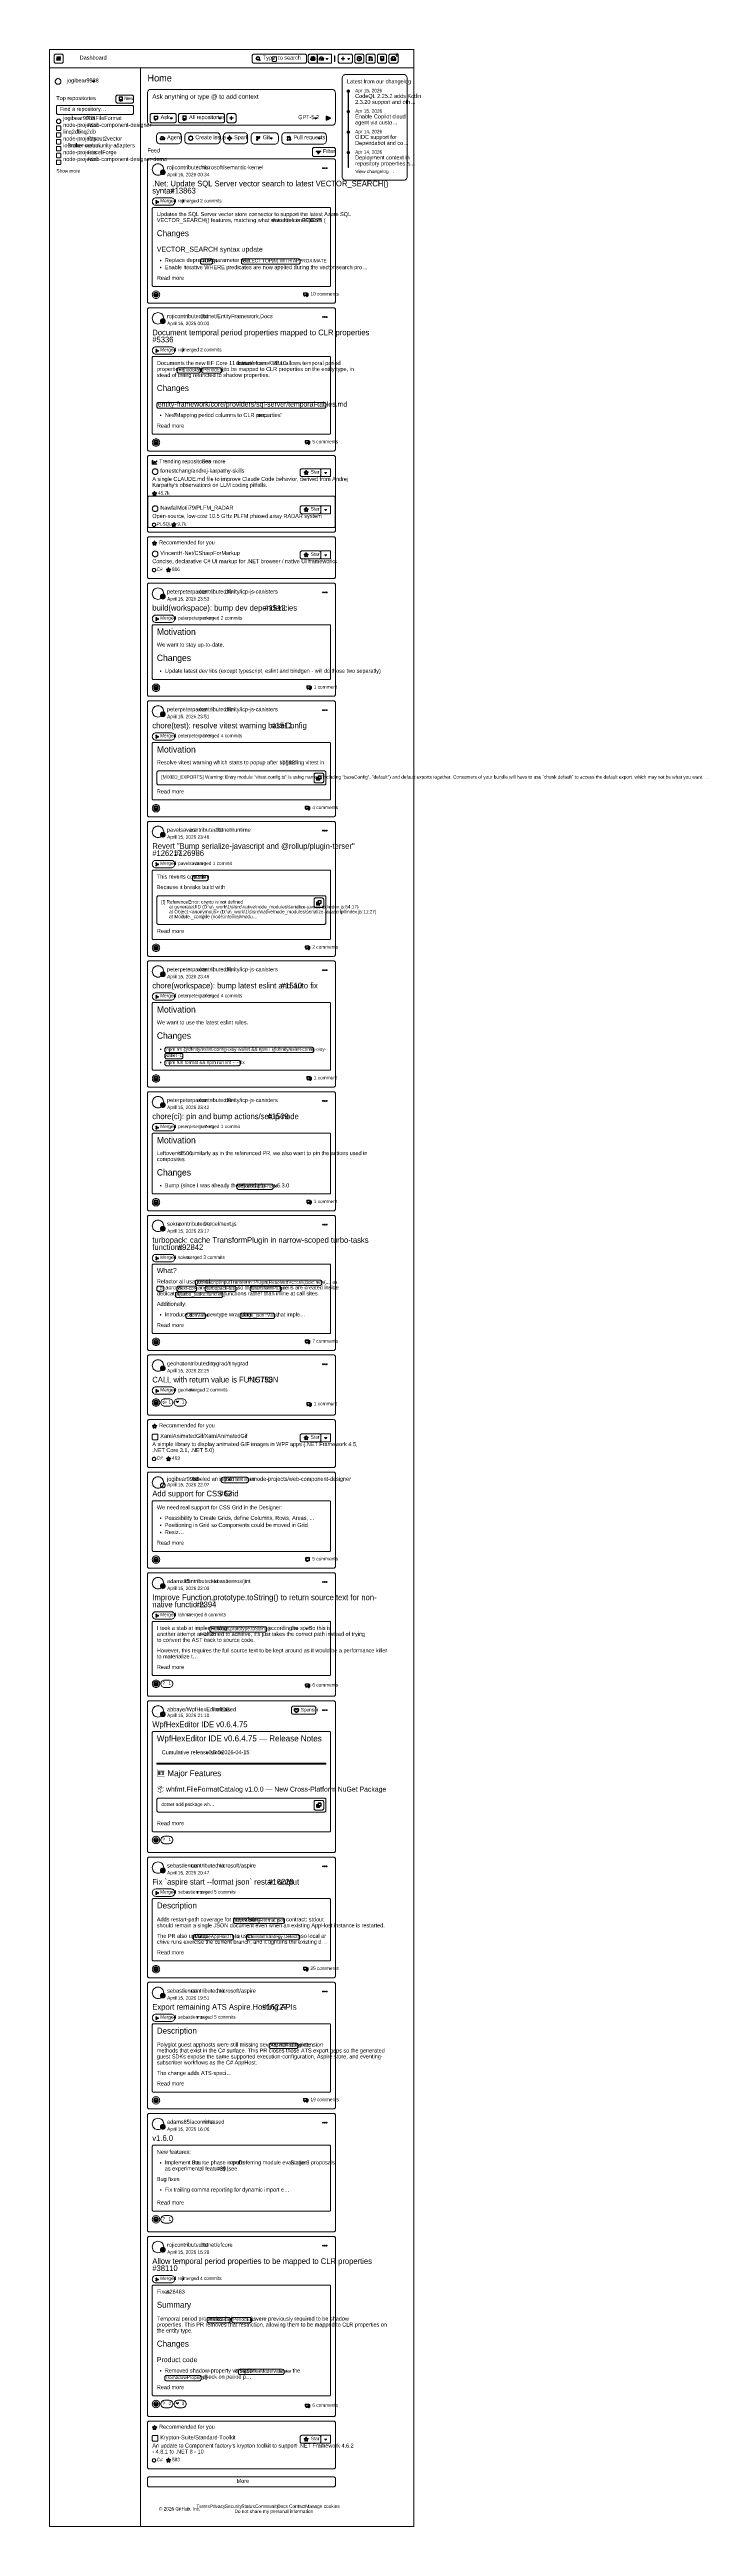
# Model space of a CAD drawing. Extents: x 0 to 2255, y 1 to 8699.
import ezdxf

# ---------------------------------------------------------------- set-up
doc = ezdxf.new("R2010")
doc.units = 0
doc.layers.get('0').update_dxf_attribs({"lineweight": 0})
doc.styles.add('-moz-bullet-font', font='-moz-bullet-font.ttf')
doc.styles.add('Apple Color Emoji', font='Apple Color Emoji.ttf')
doc.styles.add('Mona Sans VF', font='Mona Sans VF.ttf')
doc.styles.add('Monaspace Neon', font='Monaspace Neon.ttf')

msp = doc.modelspace()

# ---------------------------------------------------------------- hatches: boundary and pattern name
at = {"true_color": 0x9198a1}
h = msp.add_hatch(color=256, dxfattribs=at)
h.dxf.hatch_style = 1
h.paths.add_polyline_path([(25, 8672.2), (25.1, 8672.7), (25.5, 8673), (26, 8673), (26.4, 8673), (26.9, 8673), (27.4, 8673), (27.8, 8673), (28.3, 8673), (28.8, 8673), (29.2, 8673), (29.7, 8673), (30.1, 8673), (30.6, 8673), (31.1, 8673), (31.5, 8673), (32, 8673), (32.5, 8673), (32.9, 8673), (33.4, 8673), (33.9, 8673), (34.3, 8673), (34.8, 8673), (35.2, 8673), (35.7, 8673), (36.2, 8673), (36.6, 8673), (37.1, 8673), (37.6, 8673), (38, 8673), (38.5, 8673), (38.9, 8672.7), (39, 8672.2), (38.9, 8671.8), (38.5, 8671.5), (38, 8671.5), (37.6, 8671.5), (37.1, 8671.5), (36.6, 8671.5), (36.2, 8671.5), (35.7, 8671.5), (35.2, 8671.5), (34.8, 8671.5), (34.3, 8671.5), (33.9, 8671.5), (33.4, 8671.5), (32.9, 8671.5), (32.5, 8671.5), (32, 8671.5), (31.5, 8671.5), (31.1, 8671.5), (30.6, 8671.5), (30.1, 8671.5), (29.7, 8671.5), (29.2, 8671.5), (28.8, 8671.5), (28.3, 8671.5), (27.8, 8671.5), (27.4, 8671.5), (26.9, 8671.5), (26.4, 8671.5), (26, 8671.5), (25.5, 8671.5), (25.1, 8671.8), (25, 8672.2)])
h.paths.add_polyline_path([(25, 8667.2), (25.1, 8667.7), (25.5, 8668), (26, 8668), (26.4, 8668), (26.9, 8668), (27.4, 8668), (27.8, 8668), (28.3, 8668), (28.8, 8668), (29.2, 8668), (29.7, 8668), (30.1, 8668), (30.6, 8668), (31.1, 8668), (31.5, 8668), (32, 8668), (32.5, 8668), (32.9, 8668), (33.4, 8668), (33.9, 8668), (34.3, 8668), (34.8, 8668), (35.2, 8668), (35.7, 8668), (36.2, 8668), (36.6, 8668), (37.1, 8668), (37.6, 8668), (38, 8668), (38.5, 8668), (38.9, 8667.7), (39, 8667.2), (38.9, 8666.8), (38.5, 8666.5), (38, 8666.5), (37.6, 8666.5), (37.1, 8666.5), (36.6, 8666.5), (36.2, 8666.5), (35.7, 8666.5), (35.2, 8666.5), (34.8, 8666.5), (34.3, 8666.5), (33.9, 8666.5), (33.4, 8666.5), (32.9, 8666.5), (32.5, 8666.5), (32, 8666.5), (31.5, 8666.5), (31.1, 8666.5), (30.6, 8666.5), (30.1, 8666.5), (29.7, 8666.5), (29.2, 8666.5), (28.8, 8666.5), (28.3, 8666.5), (27.8, 8666.5), (27.4, 8666.5), (26.9, 8666.5), (26.4, 8666.5), (26, 8666.5), (25.5, 8666.5), (25.1, 8666.8), (25, 8667.2)])
h.paths.add_polyline_path([(25.8, 8663), (26.2, 8663), (26.7, 8663), (27.1, 8663), (27.6, 8663), (28.1, 8663), (28.5, 8663), (29, 8663), (29.5, 8663), (29.9, 8663), (30.4, 8663), (30.9, 8663), (31.3, 8663), (31.8, 8663), (32.2, 8663), (32.7, 8663), (33.2, 8663), (33.6, 8663), (34.1, 8663), (34.6, 8663), (35, 8663), (35.5, 8663), (36, 8663), (36.4, 8663), (36.9, 8663), (37.4, 8663), (37.8, 8663), (38.3, 8663), (38.7, 8662.8), (39, 8662.5), (39, 8662), (38.7, 8661.6), (38.2, 8661.5), (37.8, 8661.5), (37.3, 8661.5), (36.9, 8661.5), (36.4, 8661.5), (35.9, 8661.5), (35.5, 8661.5), (35, 8661.5), (34.5, 8661.5), (34.1, 8661.5), (33.6, 8661.5), (33.1, 8661.5), (32.7, 8661.5), (32.2, 8661.5), (31.8, 8661.5), (31.3, 8661.5), (30.8, 8661.5), (30.4, 8661.5), (29.9, 8661.5), (29.4, 8661.5), (29, 8661.5), (28.5, 8661.5), (28, 8661.5), (27.6, 8661.5), (27.1, 8661.5), (26.6, 8661.5), (26.2, 8661.5), (25.7, 8661.5), (25.3, 8661.7), (25, 8662), (25, 8662.5), (25.3, 8662.9), (25.8, 8663)])
h = msp.add_hatch(color=256, dxfattribs=at)
h.dxf.hatch_style = 1
h.paths.add_polyline_path([(735.7, 8663.3), (735.1, 8662.8), (734.5, 8662.5), (733.8, 8662.3), (733.1, 8662.1), (732.3, 8662), (731.6, 8662), (730.9, 8662.1), (730.1, 8662.3), (729.5, 8662.6), (728.8, 8662.9), (728.2, 8663.4), (727.7, 8663.9), (727.2, 8664.5), (726.8, 8665.1), (726.5, 8665.7), (726.3, 8666.4), (726.1, 8667.2), (726.1, 8667.9), (726.1, 8668.6), (726.2, 8669.4), (726.4, 8670.1), (726.7, 8670.7), (727.1, 8671.4), (727.5, 8672), (728.1, 8672.5), (728.6, 8672.9), (729.3, 8673.3), (729.9, 8673.6), (730.6, 8673.8), (731.4, 8674), (732.1, 8674), (732.8, 8673.9), (733.6, 8673.8), (734.3, 8673.6), (734.9, 8673.3), (735.6, 8672.9), (736.1, 8672.4), (736.6, 8671.9), (737.1, 8671.3), (737.4, 8670.6), (737.7, 8670), (737.9, 8669.2), (738, 8668.5), (738, 8667.8), (738, 8667), (737.8, 8666.3), (737.6, 8665.6), (737.2, 8665), (736.8, 8664.4), (737.3, 8663.8), (737.8, 8663.3), (738.3, 8662.8), (738.8, 8662.3), (739.4, 8661.8), (739.9, 8661.2), (740, 8660.5), (739.6, 8660), (738.9, 8660.1), (738.3, 8660.7), (737.8, 8661.2), (737.3, 8661.7), (736.8, 8662.2), (736.3, 8662.7), (735.7, 8663.3)])
h.paths.add_polyline_path([(736.5, 8668), (736.5, 8668.4), (736.5, 8668.9), (736.4, 8669.3), (736.2, 8669.7), (736.1, 8670.1), (735.8, 8670.5), (735.6, 8670.9), (735.3, 8671.2), (735, 8671.5), (734.6, 8671.8), (734.2, 8672), (733.8, 8672.2), (733.4, 8672.4), (733, 8672.5), (732.6, 8672.5), (732.1, 8672.6), (731.7, 8672.6), (731.2, 8672.5), (730.8, 8672.4), (730.4, 8672.2), (730, 8672.1), (729.6, 8671.8), (729.2, 8671.6), (728.9, 8671.3), (728.6, 8671), (728.3, 8670.6), (728.1, 8670.2), (727.9, 8669.8), (727.8, 8669.4), (727.7, 8669), (727.6, 8668.6), (727.6, 8668.1), (727.6, 8667.7), (727.6, 8667.3), (727.7, 8666.8), (727.9, 8666.4), (728.1, 8666), (728.3, 8665.6), (728.5, 8665.3), (728.8, 8664.9), (729.1, 8664.6), (729.5, 8664.4), (729.9, 8664.1), (730.3, 8663.9), (730.7, 8663.8), (731.1, 8663.7), (731.5, 8663.6), (732, 8663.6), (732.4, 8663.6), (732.9, 8663.6), (733.3, 8663.7), (733.7, 8663.9), (734.1, 8664.1), (734.5, 8664.3), (734.9, 8664.5), (735.2, 8664.8), (735.5, 8665.2), (735.8, 8665.5), (736, 8665.9), (736.2, 8666.3), (736.3, 8666.7), (736.5, 8667.1), (736.5, 8667.6), (736.5, 8668)])
h = msp.add_hatch(color=256, dxfattribs=at)
h.dxf.hatch_style = 1
h.paths.add_polyline_path([(925, 8660), (924.2, 8660), (923.4, 8660.1), (922.6, 8660.2), (921.9, 8660.4), (921.1, 8660.7), (920.4, 8661), (919.7, 8661.3), (919, 8661.7), (918.3, 8662.2), (917.7, 8662.7), (917.2, 8663.3), (917, 8664.1), (917, 8664.9), (917, 8665.7), (917.3, 8666.4), (917.7, 8667.1), (918.3, 8667.6), (918.7, 8668.2), (918.6, 8669), (918.5, 8669.7), (918.5, 8670.5), (918.6, 8671.3), (918.8, 8672.1), (919.2, 8672.8), (919.8, 8673.3), (920.5, 8673.7), (921.3, 8673.9), (922.1, 8674), (922.9, 8674), (923.7, 8673.9), (924.4, 8673.6), (925, 8673), (925.6, 8673.6), (926.3, 8673.9), (927.1, 8674), (927.9, 8674), (928.7, 8673.9), (929.4, 8673.7), (930.2, 8673.3), (930.7, 8672.8), (931.2, 8672.1), (931.4, 8671.3), (931.5, 8670.5), (931.5, 8669.7), (931.4, 8669), (931.3, 8668.2), (931.7, 8667.6), (932.3, 8667.1), (932.7, 8666.4), (933, 8665.7), (933, 8664.9), (933, 8664.1), (932.8, 8663.3), (932.3, 8662.7), (931.7, 8662.2), (931, 8661.7), (930.3, 8661.3), (929.6, 8661), (928.9, 8660.7), (928.1, 8660.4), (927.4, 8660.2), (926.6, 8660.1), (925.8, 8660), (925, 8660)])
h.paths.add_polyline_path([(925, 8661.4), (925.5, 8661.5), (926, 8661.5), (926.4, 8661.6), (926.9, 8661.7), (927.4, 8661.8), (927.8, 8661.9), (928.3, 8662.1), (928.7, 8662.2), (929.2, 8662.4), (929.6, 8662.6), (930, 8662.9), (930, 8663.4), (930, 8663.8), (930, 8664.3), (930, 8664.8), (930, 8665.3), (930, 8665.7), (930, 8666.2), (930, 8666.7), (930, 8667.2), (929.6, 8667.1), (929.1, 8667), (928.7, 8667), (928.2, 8667), (927.7, 8667), (927.2, 8667.1), (926.8, 8667.2), (926.3, 8667.4), (925.9, 8667.6), (925.6, 8667.9), (925.3, 8668.3), (925, 8668.7), (924.7, 8668.3), (924.4, 8667.9), (924.1, 8667.6), (923.7, 8667.4), (923.2, 8667.2), (922.8, 8667.1), (922.3, 8667), (921.8, 8667), (921.3, 8667), (920.9, 8667), (920.4, 8667.1), (920, 8667.2), (920, 8666.7), (920, 8666.2), (920, 8665.7), (920, 8665.3), (920, 8664.8), (920, 8664.3), (920, 8663.8), (920, 8663.4), (920, 8662.9), (920.4, 8662.6), (920.8, 8662.4), (921.3, 8662.2), (921.7, 8662.1), (922.2, 8661.9), (922.6, 8661.8), (923.1, 8661.7), (923.6, 8661.6), (924, 8661.5), (924.5, 8661.5), (925, 8661.4)])
h.paths.add_polyline_path([(923.8, 8672.2), (923.6, 8672.3), (923.4, 8672.4), (923.2, 8672.4), (923, 8672.5), (922.8, 8672.5), (922.6, 8672.5), (922.4, 8672.5), (922.2, 8672.5), (922, 8672.5), (921.8, 8672.4), (921.5, 8672.4), (921.3, 8672.3), (921.1, 8672.3), (920.9, 8672.2), (920.8, 8672.1), (920.6, 8672), (920.4, 8671.8), (920.3, 8671.7), (920.2, 8671.5), (920.1, 8671.3), (920.1, 8671.1), (920, 8670.9), (920, 8670.7), (920, 8670.5), (920, 8670.3), (920, 8670.1), (920, 8669.8), (920, 8669.6), (920.1, 8669.4), (920.1, 8669.2), (920.2, 8669), (920.3, 8668.9), (920.5, 8668.7), (920.6, 8668.6), (920.8, 8668.6), (921, 8668.5), (921.2, 8668.5), (921.5, 8668.5), (921.7, 8668.5), (921.9, 8668.5), (922.1, 8668.5), (922.3, 8668.5), (922.5, 8668.5), (922.7, 8668.6), (922.9, 8668.7), (923.1, 8668.8), (923.3, 8668.9), (923.4, 8669), (923.5, 8669.2), (923.7, 8669.4), (923.7, 8669.5), (923.8, 8669.7), (923.9, 8669.9), (923.9, 8670.1), (924, 8670.4), (924, 8670.6), (924, 8670.8), (924, 8671), (924, 8671.2), (924, 8671.4), (924, 8671.6), (924, 8671.8), (923.9, 8672), (923.8, 8672.2)])
h.paths.add_polyline_path([(927.9, 8672.5), (927.7, 8672.5), (927.5, 8672.5), (927.3, 8672.5), (927.1, 8672.5), (926.9, 8672.5), (926.7, 8672.4), (926.5, 8672.3), (926.3, 8672.2), (926.2, 8672.1), (926.1, 8671.9), (926, 8671.7), (926, 8671.5), (926, 8671.3), (926, 8671.1), (926, 8670.9), (926, 8670.6), (926, 8670.4), (926, 8670.2), (926.1, 8670), (926.1, 8669.8), (926.2, 8669.6), (926.3, 8669.4), (926.4, 8669.3), (926.5, 8669.1), (926.7, 8668.9), (926.8, 8668.8), (927, 8668.7), (927.2, 8668.6), (927.4, 8668.6), (927.6, 8668.5), (927.8, 8668.5), (928, 8668.5), (928.2, 8668.5), (928.5, 8668.5), (928.7, 8668.5), (928.9, 8668.5), (929.1, 8668.5), (929.3, 8668.6), (929.5, 8668.7), (929.6, 8668.8), (929.8, 8669), (929.9, 8669.1), (929.9, 8669.3), (930, 8669.6), (930, 8669.8), (930, 8670), (930, 8670.2), (930, 8670.4), (930, 8670.6), (930, 8670.8), (929.9, 8671), (929.9, 8671.2), (929.8, 8671.4), (929.7, 8671.6), (929.6, 8671.8), (929.5, 8671.9), (929.3, 8672.1), (929.1, 8672.2), (928.9, 8672.2), (928.7, 8672.3), (928.5, 8672.4), (928.3, 8672.4), (928.1, 8672.4), (927.9, 8672.5)])
h = msp.add_hatch(color=256, dxfattribs=at)
h.dxf.hatch_style = 1
h.paths.add_polyline_path([(923.2, 8666), (923.4, 8666), (923.5, 8665.9), (923.6, 8665.9), (923.7, 8665.8), (923.8, 8665.7), (923.9, 8665.6), (923.9, 8665.5), (924, 8665.4), (924, 8665.3), (924, 8665.2), (924, 8665.1), (924, 8664.9), (924, 8664.8), (924, 8664.7), (924, 8664.6), (924, 8664.5), (924, 8664.3), (924, 8664.2), (924, 8664.1), (924, 8664), (924, 8663.9), (924, 8663.7), (924, 8663.6), (924, 8663.5), (923.9, 8663.4), (923.9, 8663.3), (923.8, 8663.2), (923.7, 8663.1), (923.6, 8663), (923.5, 8663), (923.4, 8663), (923.2, 8663), (923.1, 8663), (923, 8663), (922.9, 8663), (922.8, 8663.1), (922.7, 8663.2), (922.6, 8663.3), (922.6, 8663.4), (922.5, 8663.5), (922.5, 8663.6), (922.5, 8663.7), (922.5, 8663.9), (922.5, 8664), (922.5, 8664.1), (922.5, 8664.2), (922.5, 8664.3), (922.5, 8664.5), (922.5, 8664.6), (922.5, 8664.7), (922.5, 8664.8), (922.5, 8664.9), (922.5, 8665.1), (922.5, 8665.2), (922.5, 8665.3), (922.5, 8665.4), (922.6, 8665.5), (922.6, 8665.6), (922.7, 8665.7), (922.8, 8665.8), (922.9, 8665.9), (923, 8665.9), (923.1, 8666), (923.2, 8666)])
h.paths.add_polyline_path([(927.5, 8665.2), (927.5, 8665.1), (927.5, 8665), (927.5, 8664.9), (927.5, 8664.7), (927.5, 8664.6), (927.5, 8664.5), (927.5, 8664.4), (927.5, 8664.2), (927.5, 8664.1), (927.5, 8664), (927.5, 8663.9), (927.5, 8663.8), (927.5, 8663.6), (927.5, 8663.5), (927.4, 8663.4), (927.4, 8663.3), (927.3, 8663.2), (927.2, 8663.1), (927.1, 8663.1), (927, 8663), (926.9, 8663), (926.8, 8663), (926.7, 8663), (926.5, 8663), (926.4, 8663), (926.3, 8663.1), (926.2, 8663.2), (926.1, 8663.3), (926.1, 8663.4), (926, 8663.5), (926, 8663.6), (926, 8663.7), (926, 8663.8), (926, 8664), (926, 8664.1), (926, 8664.2), (926, 8664.3), (926, 8664.4), (926, 8664.6), (926, 8664.7), (926, 8664.8), (926, 8664.9), (926, 8665), (926, 8665.2), (926, 8665.3), (926, 8665.4), (926.1, 8665.5), (926.1, 8665.6), (926.2, 8665.7), (926.3, 8665.8), (926.4, 8665.9), (926.5, 8665.9), (926.6, 8665.9), (926.7, 8666), (926.8, 8666), (927, 8665.9), (927.1, 8665.9), (927.2, 8665.8), (927.3, 8665.8), (927.4, 8665.7), (927.4, 8665.6), (927.5, 8665.4), (927.5, 8665.3), (927.5, 8665.2)])
h = msp.add_hatch(color=256, dxfattribs=at)
h.dxf.hatch_style = 1
h.paths.add_polyline_path([(961.5, 8666.1), (961.4, 8667), (960.9, 8667.9), (960.3, 8668.5), (959.4, 8669), (958.5, 8669.1), (957.8, 8669.6), (957.4, 8670.5), (956.7, 8671.2), (956, 8671.7), (955.1, 8672), (954.1, 8672.1), (953.2, 8672), (952.3, 8671.6), (951.6, 8671), (951, 8670.3), (950.6, 8669.4), (950.5, 8668.5), (950.5, 8667.5), (949.8, 8666.9), (949, 8666.4), (948.5, 8665.6), (948.5, 8664.7), (949, 8663.8), (949.7, 8663.3), (950.6, 8663.1), (951.6, 8663.1), (952.2, 8662.5), (951.9, 8661.7), (950.9, 8661.6), (950, 8661.6), (949.1, 8661.9), (948.3, 8662.4), (947.6, 8663.1), (947.2, 8663.9), (947, 8664.9), (947, 8665.8), (947.3, 8666.7), (947.9, 8667.5), (948.6, 8668.1), (949, 8668.8), (949.1, 8669.7), (949.5, 8670.6), (950, 8671.4), (950.6, 8672.1), (951.3, 8672.7), (952.2, 8673.2), (953.1, 8673.5), (954, 8673.6), (955, 8673.6), (955.9, 8673.4), (956.8, 8673), (957.5, 8672.5), (958.2, 8671.8), (958.8, 8671.1), (959.4, 8670.5), (960.3, 8670.2), (961.1, 8669.8), (961.8, 8669.1), (962.4, 8668.4), (962.8, 8667.5), (963, 8666.6), (962.9, 8665.7), (962, 8665.4), (961.5, 8666.1)])
h = msp.add_hatch(color=256, dxfattribs=at)
h.dxf.hatch_style = 1
h.paths.add_polyline_path([(955.4, 8667.3), (955.6, 8667.1), (955.8, 8667), (955.9, 8666.8), (956.1, 8666.6), (956.3, 8666.4), (956.5, 8666.2), (956.7, 8666), (956.9, 8665.8), (957.1, 8665.6), (957.3, 8665.4), (957.5, 8665.3), (957.6, 8665.1), (957.8, 8664.8), (957.8, 8664.6), (957.8, 8664.3), (957.7, 8664.1), (957.5, 8663.9), (957.3, 8663.7), (957.1, 8663.5), (956.9, 8663.3), (956.7, 8663.1), (956.6, 8662.9), (956.4, 8662.8), (956.2, 8662.6), (956, 8662.4), (955.8, 8662.2), (955.6, 8662), (955.4, 8661.8), (955.2, 8661.6), (955, 8661.6), (954.7, 8661.6), (954.5, 8661.7), (954.3, 8661.8), (954.1, 8662.1), (954.1, 8662.3), (954.2, 8662.6), (954.3, 8662.8), (954.5, 8663), (954.7, 8663.2), (954.9, 8663.4), (955.1, 8663.6), (955.3, 8663.8), (955.4, 8664), (955.6, 8664.1), (955.8, 8664.3), (956, 8664.5), (955.9, 8664.7), (955.7, 8664.9), (955.5, 8665.1), (955.3, 8665.3), (955.1, 8665.5), (954.9, 8665.7), (954.7, 8665.8), (954.6, 8666), (954.4, 8666.2), (954.2, 8666.4), (954.1, 8666.7), (954.1, 8666.9), (954.2, 8667.2), (954.4, 8667.4), (954.6, 8667.5), (954.9, 8667.5), (955.2, 8667.5), (955.4, 8667.3)])
h.paths.add_polyline_path([(962, 8661.6), (961.8, 8661.6), (961.7, 8661.6), (961.5, 8661.6), (961.3, 8661.6), (961.2, 8661.6), (961, 8661.6), (960.8, 8661.6), (960.7, 8661.6), (960.5, 8661.6), (960.3, 8661.6), (960.2, 8661.6), (960, 8661.6), (959.8, 8661.6), (959.7, 8661.6), (959.5, 8661.6), (959.3, 8661.6), (959.2, 8661.6), (959, 8661.6), (958.8, 8661.6), (958.7, 8661.6), (958.5, 8661.7), (958.4, 8661.8), (958.3, 8662), (958.3, 8662.1), (958.2, 8662.3), (958.3, 8662.5), (958.3, 8662.6), (958.4, 8662.8), (958.5, 8662.9), (958.7, 8663), (958.8, 8663), (959, 8663), (959.2, 8663), (959.3, 8663), (959.5, 8663), (959.7, 8663), (959.8, 8663), (960, 8663), (960.2, 8663), (960.3, 8663), (960.5, 8663), (960.7, 8663), (960.8, 8663), (961, 8663), (961.2, 8663), (961.3, 8663), (961.5, 8663), (961.7, 8663), (961.8, 8663), (962, 8663), (962.2, 8663), (962.3, 8663), (962.5, 8662.9), (962.6, 8662.8), (962.7, 8662.6), (962.7, 8662.5), (962.7, 8662.3), (962.7, 8662.1), (962.7, 8662), (962.6, 8661.8), (962.5, 8661.7), (962.3, 8661.6), (962.2, 8661.6), (962, 8661.6)])
h = msp.add_hatch(color=256, dxfattribs=at)
h.dxf.hatch_style = 1
h.paths.add_polyline_path([(971.4, 8667.6), (971.6, 8667.4), (971.8, 8667.2), (972, 8667), (972.2, 8666.8), (972.4, 8666.6), (972.6, 8666.4), (972.8, 8666.2), (973, 8666), (973.2, 8665.8), (973.4, 8665.6), (973.6, 8665.4), (973.8, 8665.2), (974, 8665), (974.2, 8664.8), (974.4, 8664.6), (974.6, 8664.4), (974.8, 8664.2), (975.1, 8664.1), (975.3, 8664.3), (975.5, 8664.5), (975.7, 8664.7), (975.9, 8664.9), (976.1, 8665.1), (976.3, 8665.3), (976.5, 8665.5), (976.7, 8665.7), (976.9, 8665.9), (977.1, 8666.1), (977.3, 8666.3), (977.5, 8666.5), (977.7, 8666.7), (977.9, 8666.9), (978.1, 8667.1), (978.3, 8667.3), (978.5, 8667.5), (978.6, 8667.7), (978.6, 8667.9), (978.3, 8668), (978, 8668), (977.8, 8668), (977.5, 8668), (977.2, 8668), (976.9, 8668), (976.6, 8668), (976.3, 8668), (976.1, 8668), (975.8, 8668), (975.5, 8668), (975.2, 8668), (974.9, 8668), (974.7, 8668), (974.4, 8668), (974.1, 8668), (973.8, 8668), (973.5, 8668), (973.3, 8668), (973, 8668), (972.7, 8668), (972.4, 8668), (972.1, 8668), (971.9, 8668), (971.6, 8668), (971.4, 8667.8), (971.4, 8667.6)])
h = msp.add_hatch(color=256, dxfattribs=at)
h.dxf.hatch_style = 1
h.paths.add_polyline_path([(1030.8, 8673), (1031.3, 8672.7), (1031.5, 8672.1), (1031.5, 8671.4), (1031.5, 8670.7), (1031.5, 8670), (1031.5, 8669.4), (1031.5, 8668.7), (1031.5, 8668), (1032.2, 8668), (1032.9, 8668), (1033.5, 8668), (1034.2, 8668), (1034.9, 8668), (1035.6, 8668), (1036.2, 8667.8), (1036.5, 8667.2), (1036.2, 8666.7), (1035.6, 8666.5), (1034.9, 8666.5), (1034.2, 8666.5), (1033.5, 8666.5), (1032.9, 8666.5), (1032.2, 8666.5), (1031.5, 8666.5), (1031.5, 8665.8), (1031.5, 8665.1), (1031.5, 8664.5), (1031.5, 8663.8), (1031.5, 8663.1), (1031.5, 8662.4), (1031.3, 8661.8), (1030.8, 8661.5), (1030.2, 8661.8), (1030, 8662.4), (1030, 8663.1), (1030, 8663.8), (1030, 8664.5), (1030, 8665.1), (1030, 8665.8), (1030, 8666.5), (1029.3, 8666.5), (1028.6, 8666.5), (1028, 8666.5), (1027.3, 8666.5), (1026.6, 8666.5), (1025.9, 8666.5), (1025.3, 8666.7), (1025, 8667.2), (1025.3, 8667.8), (1025.9, 8668), (1026.6, 8668), (1027.3, 8668), (1028, 8668), (1028.6, 8668), (1029.3, 8668), (1030, 8668), (1030, 8668.7), (1030, 8669.4), (1030, 8670), (1030, 8670.7), (1030, 8671.4), (1030, 8672.1), (1030.2, 8672.7), (1030.8, 8673)])
h = msp.add_hatch(color=256, dxfattribs=at)
h.dxf.hatch_style = 1
h.paths.add_polyline_path([(1047.4, 8667.6), (1047.6, 8667.4), (1047.8, 8667.2), (1048, 8667), (1048.2, 8666.8), (1048.4, 8666.6), (1048.6, 8666.4), (1048.8, 8666.2), (1049, 8666), (1049.2, 8665.8), (1049.4, 8665.6), (1049.6, 8665.4), (1049.8, 8665.2), (1050, 8665), (1050.2, 8664.8), (1050.4, 8664.6), (1050.6, 8664.4), (1050.8, 8664.2), (1051.1, 8664.1), (1051.3, 8664.3), (1051.5, 8664.5), (1051.7, 8664.7), (1051.9, 8664.9), (1052.1, 8665.1), (1052.3, 8665.3), (1052.5, 8665.5), (1052.7, 8665.7), (1052.9, 8665.9), (1053.1, 8666.1), (1053.3, 8666.3), (1053.5, 8666.5), (1053.7, 8666.7), (1053.9, 8666.9), (1054.1, 8667.1), (1054.3, 8667.3), (1054.5, 8667.5), (1054.6, 8667.7), (1054.6, 8667.9), (1054.3, 8668), (1054, 8668), (1053.8, 8668), (1053.5, 8668), (1053.2, 8668), (1052.9, 8668), (1052.6, 8668), (1052.3, 8668), (1052.1, 8668), (1051.8, 8668), (1051.5, 8668), (1051.2, 8668), (1050.9, 8668), (1050.7, 8668), (1050.4, 8668), (1050.1, 8668), (1049.8, 8668), (1049.5, 8668), (1049.3, 8668), (1049, 8668), (1048.7, 8668), (1048.4, 8668), (1048.1, 8668), (1047.9, 8668), (1047.6, 8668), (1047.4, 8667.8), (1047.4, 8667.6)])
h = msp.add_hatch(color=256, dxfattribs=at)
h.dxf.hatch_style = 1
h.paths.add_polyline_path([(1088, 8675), (1088.8, 8675), (1089.6, 8674.8), (1090.3, 8674.7), (1091.1, 8674.4), (1091.8, 8674.1), (1092.4, 8673.7), (1093.1, 8673.2), (1093.7, 8672.7), (1094.2, 8672.1), (1094.7, 8671.4), (1095.1, 8670.8), (1095.4, 8670.1), (1095.7, 8669.3), (1095.8, 8668.6), (1096, 8667.8), (1096, 8667), (1096, 8666.2), (1095.8, 8665.4), (1095.7, 8664.7), (1095.4, 8663.9), (1095.1, 8663.2), (1094.7, 8662.6), (1094.2, 8661.9), (1093.7, 8661.3), (1093.1, 8660.8), (1092.4, 8660.3), (1091.8, 8659.9), (1091.1, 8659.6), (1090.3, 8659.3), (1089.6, 8659.2), (1088.8, 8659), (1088, 8659), (1087.2, 8659), (1086.4, 8659.2), (1085.7, 8659.3), (1084.9, 8659.6), (1084.2, 8659.9), (1083.6, 8660.3), (1082.9, 8660.8), (1082.3, 8661.3), (1081.8, 8661.9), (1081.3, 8662.6), (1080.9, 8663.2), (1080.6, 8663.9), (1080.3, 8664.7), (1080.2, 8665.4), (1080, 8666.2), (1080, 8667), (1080, 8667.8), (1080.2, 8668.6), (1080.3, 8669.3), (1080.6, 8670.1), (1080.9, 8670.8), (1081.3, 8671.4), (1081.8, 8672.1), (1082.3, 8672.7), (1082.9, 8673.2), (1083.6, 8673.7), (1084.2, 8674.1), (1084.9, 8674.4), (1085.7, 8674.7), (1086.4, 8674.8), (1087.2, 8675), (1088, 8675)])
h.paths.add_polyline_path([(1081.5, 8667), (1081.5, 8666.4), (1081.6, 8665.7), (1081.8, 8665.1), (1082, 8664.5), (1082.3, 8663.9), (1082.6, 8663.4), (1083, 8662.9), (1083.4, 8662.4), (1083.9, 8662), (1084.4, 8661.6), (1084.9, 8661.3), (1085.5, 8661), (1086.1, 8660.8), (1086.7, 8660.6), (1087.4, 8660.5), (1088, 8660.5), (1088.6, 8660.5), (1089.3, 8660.6), (1089.9, 8660.8), (1090.5, 8661), (1091.1, 8661.3), (1091.6, 8661.6), (1092.1, 8662), (1092.6, 8662.4), (1093, 8662.9), (1093.4, 8663.4), (1093.7, 8663.9), (1094, 8664.5), (1094.2, 8665.1), (1094.4, 8665.7), (1094.5, 8666.4), (1094.5, 8667), (1094.5, 8667.6), (1094.4, 8668.3), (1094.2, 8668.9), (1094, 8669.5), (1093.7, 8670.1), (1093.4, 8670.6), (1093, 8671.1), (1092.6, 8671.6), (1092.1, 8672), (1091.6, 8672.4), (1091.1, 8672.7), (1090.5, 8673), (1089.9, 8673.2), (1089.3, 8673.4), (1088.6, 8673.5), (1088, 8673.5), (1087.4, 8673.5), (1086.7, 8673.4), (1086.1, 8673.2), (1085.5, 8673), (1084.9, 8672.7), (1084.4, 8672.4), (1083.9, 8672), (1083.4, 8671.6), (1083, 8671.1), (1082.6, 8670.6), (1082.3, 8670.1), (1082, 8669.5), (1081.8, 8668.9), (1081.6, 8668.3), (1081.5, 8667.6), (1081.5, 8667)])
h = msp.add_hatch(color=256, dxfattribs=at)
h.dxf.hatch_style = 1
h.paths.add_polyline_path([(1088, 8665.5), (1088.1, 8665.5), (1088.3, 8665.5), (1088.4, 8665.6), (1088.6, 8665.6), (1088.7, 8665.7), (1088.8, 8665.8), (1089, 8665.8), (1089.1, 8665.9), (1089.2, 8666), (1089.2, 8666.2), (1089.3, 8666.3), (1089.4, 8666.4), (1089.4, 8666.6), (1089.5, 8666.7), (1089.5, 8666.9), (1089.5, 8667), (1089.5, 8667.1), (1089.5, 8667.3), (1089.4, 8667.4), (1089.4, 8667.6), (1089.3, 8667.7), (1089.2, 8667.8), (1089.2, 8668), (1089.1, 8668.1), (1089, 8668.2), (1088.8, 8668.2), (1088.7, 8668.3), (1088.6, 8668.4), (1088.4, 8668.4), (1088.3, 8668.5), (1088.1, 8668.5), (1088, 8668.5), (1087.9, 8668.5), (1087.7, 8668.5), (1087.6, 8668.4), (1087.4, 8668.4), (1087.3, 8668.3), (1087.2, 8668.2), (1087, 8668.2), (1086.9, 8668.1), (1086.8, 8668), (1086.8, 8667.8), (1086.7, 8667.7), (1086.6, 8667.6), (1086.6, 8667.4), (1086.5, 8667.3), (1086.5, 8667.1), (1086.5, 8667), (1086.5, 8666.9), (1086.5, 8666.7), (1086.6, 8666.6), (1086.6, 8666.4), (1086.7, 8666.3), (1086.8, 8666.2), (1086.8, 8666), (1086.9, 8665.9), (1087, 8665.8), (1087.2, 8665.8), (1087.3, 8665.7), (1087.4, 8665.6), (1087.6, 8665.6), (1087.7, 8665.5), (1087.9, 8665.5), (1088, 8665.5)])
h = msp.add_hatch(color=256, dxfattribs=at)
h.dxf.hatch_style = 1
h.paths.add_polyline_path([(1121.5, 8671.7), (1121.6, 8672.3), (1121.8, 8672.8), (1122.1, 8673.3), (1122.5, 8673.6), (1123, 8673.9), (1123.6, 8674), (1124.1, 8674), (1124.7, 8673.8), (1125.1, 8673.5), (1125.5, 8673.1), (1125.8, 8672.7), (1126, 8672.1), (1126, 8671.6), (1125.9, 8671), (1125.6, 8670.5), (1125.3, 8670.1), (1124.8, 8669.8), (1124.5, 8669.4), (1124.5, 8668.9), (1124.5, 8668.3), (1124.5, 8667.7), (1124.5, 8667.2), (1124.5, 8666.6), (1124.5, 8666.1), (1124.5, 8665.5), (1124.5, 8664.9), (1124.5, 8664.4), (1125, 8664.1), (1125.4, 8663.8), (1125.7, 8663.3), (1125.9, 8662.8), (1126, 8662.2), (1125.9, 8661.7), (1125.7, 8661.2), (1125.4, 8660.7), (1125, 8660.4), (1124.5, 8660.1), (1123.9, 8660), (1123.4, 8660), (1122.8, 8660.2), (1122.4, 8660.5), (1122, 8660.9), (1121.7, 8661.3), (1121.5, 8661.9), (1121.5, 8662.4), (1121.6, 8663), (1121.9, 8663.5), (1122.2, 8663.9), (1122.7, 8664.2), (1123, 8664.6), (1123, 8665.1), (1123, 8665.7), (1123, 8666.3), (1123, 8666.8), (1123, 8667.4), (1123, 8667.9), (1123, 8668.5), (1123, 8669), (1123, 8669.6), (1122.5, 8669.9), (1122.1, 8670.2), (1121.8, 8670.7), (1121.6, 8671.2), (1121.5, 8671.7)])
h.paths.add_polyline_path([(1127.2, 8671.9), (1127.7, 8672.4), (1128.1, 8672.9), (1128.6, 8673.4), (1129.1, 8673.8), (1129.6, 8674.3), (1130, 8674.1), (1130, 8673.4), (1130, 8672.7), (1130.4, 8672.5), (1131.1, 8672.5), (1131.8, 8672.4), (1132.4, 8672.1), (1132.9, 8671.7), (1133.2, 8671.1), (1133.5, 8670.5), (1133.5, 8669.8), (1133.5, 8669.1), (1133.5, 8668.5), (1133.5, 8667.8), (1133.5, 8667.1), (1133.5, 8666.4), (1133.5, 8665.8), (1133.5, 8665.1), (1133.5, 8664.4), (1134.1, 8664.1), (1134.5, 8663.6), (1134.9, 8663), (1135, 8662.4), (1134.9, 8661.7), (1134.7, 8661.1), (1134.3, 8660.6), (1133.7, 8660.2), (1133.1, 8660), (1132.4, 8660), (1131.8, 8660.2), (1131.2, 8660.6), (1130.8, 8661.1), (1130.6, 8661.8), (1130.5, 8662.4), (1130.7, 8663.1), (1131, 8663.7), (1131.5, 8664.1), (1132, 8664.5), (1132, 8665.1), (1132, 8665.8), (1132, 8666.5), (1132, 8667.2), (1132, 8667.8), (1132, 8668.5), (1132, 8669.2), (1132, 8669.9), (1131.9, 8670.5), (1131.4, 8670.9), (1130.7, 8671), (1130, 8671), (1130, 8670.4), (1130, 8669.7), (1129.8, 8669.1), (1129.3, 8669.5), (1128.8, 8669.9), (1128.3, 8670.4), (1127.8, 8670.9), (1127.4, 8671.4), (1127.2, 8671.9)])
h.paths.add_polyline_path([(1123.7, 8672.5), (1123.7, 8672.5), (1123.6, 8672.5), (1123.5, 8672.5), (1123.5, 8672.4), (1123.4, 8672.4), (1123.3, 8672.4), (1123.3, 8672.3), (1123.2, 8672.3), (1123.2, 8672.2), (1123.1, 8672.2), (1123.1, 8672.1), (1123.1, 8672), (1123, 8672), (1123, 8671.9), (1123, 8671.8), (1123, 8671.7), (1123, 8671.7), (1123, 8671.6), (1123, 8671.5), (1123.1, 8671.5), (1123.1, 8671.4), (1123.1, 8671.3), (1123.2, 8671.3), (1123.2, 8671.2), (1123.3, 8671.2), (1123.3, 8671.1), (1123.4, 8671.1), (1123.5, 8671.1), (1123.5, 8671), (1123.6, 8671), (1123.7, 8671), (1123.7, 8671), (1123.8, 8671), (1123.9, 8671), (1124, 8671), (1124, 8671.1), (1124.1, 8671.1), (1124.2, 8671.1), (1124.2, 8671.2), (1124.3, 8671.2), (1124.3, 8671.3), (1124.4, 8671.3), (1124.4, 8671.4), (1124.4, 8671.5), (1124.5, 8671.5), (1124.5, 8671.6), (1124.5, 8671.7), (1124.5, 8671.7), (1124.5, 8671.8), (1124.5, 8671.9), (1124.5, 8672), (1124.4, 8672), (1124.4, 8672.1), (1124.4, 8672.2), (1124.3, 8672.2), (1124.3, 8672.3), (1124.2, 8672.3), (1124.2, 8672.4), (1124.1, 8672.4), (1124, 8672.4), (1124, 8672.5), (1123.9, 8672.5), (1123.8, 8672.5), (1123.7, 8672.5)])
h.paths.add_polyline_path([(1123.7, 8663), (1123.7, 8663), (1123.6, 8663), (1123.5, 8663), (1123.5, 8662.9), (1123.4, 8662.9), (1123.3, 8662.9), (1123.3, 8662.8), (1123.2, 8662.8), (1123.2, 8662.7), (1123.1, 8662.7), (1123.1, 8662.6), (1123.1, 8662.5), (1123, 8662.5), (1123, 8662.4), (1123, 8662.3), (1123, 8662.2), (1123, 8662.2), (1123, 8662.1), (1123, 8662), (1123.1, 8662), (1123.1, 8661.9), (1123.1, 8661.8), (1123.2, 8661.8), (1123.2, 8661.7), (1123.3, 8661.7), (1123.3, 8661.6), (1123.4, 8661.6), (1123.5, 8661.6), (1123.5, 8661.5), (1123.6, 8661.5), (1123.7, 8661.5), (1123.7, 8661.5), (1123.8, 8661.5), (1123.9, 8661.5), (1124, 8661.5), (1124, 8661.6), (1124.1, 8661.6), (1124.2, 8661.6), (1124.2, 8661.7), (1124.3, 8661.7), (1124.3, 8661.8), (1124.4, 8661.8), (1124.4, 8661.9), (1124.4, 8662), (1124.5, 8662), (1124.5, 8662.1), (1124.5, 8662.2), (1124.5, 8662.2), (1124.5, 8662.3), (1124.5, 8662.4), (1124.5, 8662.5), (1124.4, 8662.5), (1124.4, 8662.6), (1124.4, 8662.7), (1124.3, 8662.7), (1124.3, 8662.8), (1124.2, 8662.8), (1124.2, 8662.9), (1124.1, 8662.9), (1124, 8662.9), (1124, 8663), (1123.9, 8663), (1123.8, 8663), (1123.7, 8663)])
h.paths.add_polyline_path([(1132, 8662.2), (1132, 8662.2), (1132, 8662.1), (1132, 8662), (1132.1, 8662), (1132.1, 8661.9), (1132.1, 8661.8), (1132.2, 8661.8), (1132.2, 8661.7), (1132.3, 8661.7), (1132.3, 8661.6), (1132.4, 8661.6), (1132.5, 8661.6), (1132.5, 8661.5), (1132.6, 8661.5), (1132.7, 8661.5), (1132.8, 8661.5), (1132.8, 8661.5), (1132.9, 8661.5), (1133, 8661.5), (1133, 8661.6), (1133.1, 8661.6), (1133.2, 8661.6), (1133.2, 8661.7), (1133.3, 8661.7), (1133.3, 8661.8), (1133.4, 8661.8), (1133.4, 8661.9), (1133.4, 8662), (1133.5, 8662), (1133.5, 8662.1), (1133.5, 8662.2), (1133.5, 8662.2), (1133.5, 8662.3), (1133.5, 8662.4), (1133.5, 8662.5), (1133.4, 8662.5), (1133.4, 8662.6), (1133.4, 8662.7), (1133.3, 8662.7), (1133.3, 8662.8), (1133.2, 8662.8), (1133.2, 8662.9), (1133.1, 8662.9), (1133, 8662.9), (1133, 8663), (1132.9, 8663), (1132.8, 8663), (1132.8, 8663), (1132.7, 8663), (1132.6, 8663), (1132.5, 8663), (1132.5, 8662.9), (1132.4, 8662.9), (1132.3, 8662.9), (1132.3, 8662.8), (1132.2, 8662.8), (1132.2, 8662.7), (1132.1, 8662.7), (1132.1, 8662.6), (1132.1, 8662.5), (1132, 8662.5), (1132, 8662.4), (1132, 8662.3), (1132, 8662.2)])
h = msp.add_hatch(color=256, dxfattribs=at)
h.dxf.hatch_style = 1
h.paths.add_polyline_path([(1162, 8672.5), (1162.2, 8673.4), (1162.7, 8674.2), (1163.4, 8674.8), (1164.3, 8675), (1165.2, 8675), (1166.2, 8675), (1167.1, 8675), (1168, 8675), (1169, 8675), (1169.9, 8675), (1170.8, 8675), (1171.8, 8675), (1172.7, 8675), (1173.6, 8674.9), (1174, 8674.1), (1174, 8673.2), (1174, 8672.2), (1174, 8671.3), (1174, 8670.4), (1174, 8669.4), (1174, 8668.5), (1174, 8667.6), (1174, 8666.6), (1174, 8665.7), (1174, 8664.8), (1174, 8663.8), (1174, 8662.9), (1174, 8662), (1173.7, 8661.1), (1172.8, 8661), (1171.8, 8661), (1170.9, 8661), (1170.1, 8661.4), (1170.2, 8662.2), (1171.1, 8662.5), (1172, 8662.5), (1172.5, 8662.9), (1172.5, 8663.9), (1172.2, 8664.5), (1171.3, 8664.5), (1170.3, 8664.5), (1169.4, 8664.5), (1168.5, 8664.5), (1167.5, 8664.5), (1166.6, 8664.5), (1165.7, 8664.5), (1164.7, 8664.5), (1163.9, 8664.3), (1163.5, 8663.4), (1163.9, 8662.6), (1163.8, 8661.8), (1162.9, 8661.6), (1162.3, 8662.3), (1162, 8663.2), (1162, 8664.1), (1162, 8665), (1162, 8666), (1162, 8666.9), (1162, 8667.8), (1162, 8668.8), (1162, 8669.7), (1162, 8670.6), (1162, 8671.6), (1162, 8672.5)])
h.paths.add_polyline_path([(1172.5, 8673.5), (1172, 8673.5), (1171.5, 8673.5), (1171, 8673.5), (1170.4, 8673.5), (1169.9, 8673.5), (1169.4, 8673.5), (1168.9, 8673.5), (1168.4, 8673.5), (1167.9, 8673.5), (1167.4, 8673.5), (1166.9, 8673.5), (1166.3, 8673.5), (1165.8, 8673.5), (1165.3, 8673.5), (1164.8, 8673.5), (1164.3, 8673.5), (1163.8, 8673.3), (1163.6, 8672.8), (1163.5, 8672.3), (1163.5, 8671.8), (1163.5, 8671.3), (1163.5, 8670.8), (1163.5, 8670.3), (1163.5, 8669.8), (1163.5, 8669.3), (1163.5, 8668.7), (1163.5, 8668.2), (1163.5, 8667.7), (1163.5, 8667.2), (1163.5, 8666.7), (1163.5, 8666.2), (1163.6, 8665.8), (1164.1, 8666), (1164.6, 8666), (1165.1, 8666), (1165.6, 8666), (1166.2, 8666), (1166.7, 8666), (1167.2, 8666), (1167.7, 8666), (1168.2, 8666), (1168.7, 8666), (1169.2, 8666), (1169.7, 8666), (1170.3, 8666), (1170.8, 8666), (1171.3, 8666), (1171.8, 8666), (1172.3, 8666), (1172.5, 8666.3), (1172.5, 8666.8), (1172.5, 8667.3), (1172.5, 8667.9), (1172.5, 8668.4), (1172.5, 8668.9), (1172.5, 8669.4), (1172.5, 8669.9), (1172.5, 8670.4), (1172.5, 8670.9), (1172.5, 8671.4), (1172.5, 8672), (1172.5, 8672.5), (1172.5, 8673), (1172.5, 8673.5)])
h.paths.add_polyline_path([(1165, 8662.8), (1165.1, 8663), (1165.4, 8663), (1165.6, 8663), (1165.8, 8663), (1166.1, 8663), (1166.3, 8663), (1166.6, 8663), (1166.8, 8663), (1167.1, 8663), (1167.3, 8663), (1167.6, 8663), (1167.8, 8663), (1168.1, 8663), (1168.3, 8663), (1168.6, 8663), (1168.8, 8663), (1169, 8662.8), (1169, 8662.6), (1169, 8662.3), (1169, 8662.1), (1169, 8661.8), (1169, 8661.6), (1169, 8661.3), (1169, 8661.1), (1169, 8660.8), (1169, 8660.6), (1169, 8660.4), (1169, 8660.1), (1169, 8659.9), (1169, 8659.6), (1169, 8659.4), (1168.8, 8659.3), (1168.5, 8659.3), (1168.3, 8659.5), (1168.1, 8659.6), (1167.9, 8659.8), (1167.7, 8659.9), (1167.5, 8660.1), (1167.3, 8660.2), (1167.2, 8660.4), (1166.9, 8660.4), (1166.7, 8660.3), (1166.5, 8660.1), (1166.3, 8660), (1166.1, 8659.8), (1165.9, 8659.7), (1165.7, 8659.5), (1165.5, 8659.4), (1165.3, 8659.3), (1165.1, 8659.3), (1165, 8659.5), (1165, 8659.8), (1165, 8660), (1165, 8660.3), (1165, 8660.5), (1165, 8660.8), (1165, 8661), (1165, 8661.3), (1165, 8661.5), (1165, 8661.8), (1165, 8662), (1165, 8662.3), (1165, 8662.5), (1165, 8662.8)])
h = msp.add_hatch(color=256, dxfattribs=at)
h.dxf.hatch_style = 1
h.paths.add_polyline_path([(1202.8, 8672.9), (1203.3, 8673.6), (1204, 8674), (1204.8, 8674), (1205.7, 8674), (1206.5, 8674), (1207.3, 8674), (1208.1, 8674), (1209, 8674), (1209.8, 8674), (1210.6, 8674), (1211.4, 8674), (1212.2, 8673.9), (1212.9, 8673.4), (1213.3, 8672.7), (1213.6, 8671.9), (1214, 8671.2), (1214.3, 8670.4), (1214.6, 8669.6), (1214.9, 8668.9), (1215.3, 8668.1), (1215.6, 8667.4), (1215.9, 8666.6), (1216, 8665.8), (1216, 8665), (1216, 8664.2), (1216, 8663.3), (1216, 8662.5), (1216, 8661.7), (1215.8, 8660.9), (1215.2, 8660.3), (1214.5, 8660), (1213.6, 8660), (1212.8, 8660), (1212, 8660), (1211.2, 8660), (1210.3, 8660), (1209.5, 8660), (1208.7, 8660), (1207.9, 8660), (1207, 8660), (1206.2, 8660), (1205.4, 8660), (1204.6, 8660), (1203.7, 8660), (1202.9, 8660), (1202.1, 8660), (1201.3, 8660.1), (1200.6, 8660.5), (1200.1, 8661.2), (1200, 8662), (1200, 8662.8), (1200, 8663.6), (1200, 8664.4), (1200, 8665.3), (1200, 8666.1), (1200.2, 8666.9), (1200.5, 8667.6), (1200.9, 8668.4), (1201.2, 8669.1), (1201.5, 8669.9), (1201.8, 8670.7), (1202.2, 8671.4), (1202.5, 8672.2), (1202.8, 8672.9)])
h.paths.add_polyline_path([(1204.4, 8672.5), (1204.1, 8672.1), (1203.9, 8671.7), (1203.7, 8671.2), (1203.5, 8670.7), (1203.3, 8670.2), (1203.1, 8669.7), (1202.9, 8669.2), (1202.6, 8668.8), (1202.4, 8668.3), (1202.2, 8667.8), (1202, 8667.3), (1202.1, 8667), (1202.6, 8667), (1203.1, 8667), (1203.6, 8667), (1204.2, 8667), (1204.7, 8667), (1205.2, 8666.9), (1205.5, 8666.5), (1205.8, 8666.1), (1206.1, 8665.6), (1206.5, 8665.2), (1206.9, 8665), (1207.4, 8665), (1207.9, 8665), (1208.4, 8665), (1209, 8665), (1209.4, 8665.1), (1209.8, 8665.5), (1210.1, 8665.9), (1210.4, 8666.4), (1210.7, 8666.8), (1211.2, 8667), (1211.7, 8667), (1212.2, 8667), (1212.7, 8667), (1213.3, 8667), (1213.8, 8667), (1214, 8667.2), (1213.8, 8667.7), (1213.6, 8668.1), (1213.4, 8668.6), (1213.2, 8669.1), (1213, 8669.6), (1212.8, 8670.1), (1212.6, 8670.6), (1212.4, 8671), (1212.2, 8671.5), (1212, 8672), (1211.7, 8672.5), (1211.2, 8672.5), (1210.7, 8672.5), (1210.2, 8672.5), (1209.6, 8672.5), (1209.1, 8672.5), (1208.6, 8672.5), (1208.1, 8672.5), (1207.6, 8672.5), (1207, 8672.5), (1206.5, 8672.5), (1206, 8672.5), (1205.5, 8672.5), (1204.9, 8672.5), (1204.4, 8672.5)])
h.paths.add_polyline_path([(1214.5, 8665.5), (1213.9, 8665.5), (1213.4, 8665.5), (1212.8, 8665.5), (1212.3, 8665.5), (1211.7, 8665.5), (1211.3, 8665.1), (1211, 8664.7), (1210.7, 8664.2), (1210.3, 8663.8), (1209.9, 8663.5), (1209.3, 8663.5), (1208.8, 8663.5), (1208.2, 8663.5), (1207.6, 8663.5), (1207.1, 8663.5), (1206.5, 8663.5), (1206, 8663.6), (1205.6, 8663.9), (1205.2, 8664.4), (1204.9, 8664.8), (1204.6, 8665.3), (1204.1, 8665.5), (1203.6, 8665.5), (1203, 8665.5), (1202.5, 8665.5), (1201.9, 8665.5), (1201.5, 8665.3), (1201.5, 8664.8), (1201.5, 8664.2), (1201.5, 8663.7), (1201.5, 8663.1), (1201.5, 8662.6), (1201.5, 8662), (1201.7, 8661.5), (1202.2, 8661.5), (1202.8, 8661.5), (1203.3, 8661.5), (1203.9, 8661.5), (1204.5, 8661.5), (1205, 8661.5), (1205.6, 8661.5), (1206.1, 8661.5), (1206.7, 8661.5), (1207.2, 8661.5), (1207.8, 8661.5), (1208.4, 8661.5), (1208.9, 8661.5), (1209.5, 8661.5), (1210, 8661.5), (1210.6, 8661.5), (1211.1, 8661.5), (1211.7, 8661.5), (1212.3, 8661.5), (1212.8, 8661.5), (1213.4, 8661.5), (1213.9, 8661.5), (1214.5, 8661.6), (1214.5, 8662.2), (1214.5, 8662.7), (1214.5, 8663.3), (1214.5, 8663.8), (1214.5, 8664.4), (1214.5, 8664.9), (1214.5, 8665.5)])
h = msp.add_hatch(color=256, dxfattribs=at)
h.dxf.hatch_style = 1
h.paths.add_polyline_path([(150.4, 8587.6), (150.6, 8587.4), (150.8, 8587.2), (151, 8587), (151.2, 8586.8), (151.4, 8586.6), (151.6, 8586.4), (151.8, 8586.2), (152, 8586), (152.2, 8585.8), (152.4, 8585.6), (152.6, 8585.4), (152.8, 8585.2), (153, 8585), (153.2, 8584.8), (153.4, 8584.6), (153.6, 8584.4), (153.8, 8584.2), (154, 8584.1), (154.2, 8584.3), (154.4, 8584.5), (154.6, 8584.7), (154.8, 8584.9), (155, 8585.1), (155.2, 8585.3), (155.4, 8585.5), (155.6, 8585.7), (155.8, 8585.9), (156, 8586.1), (156.2, 8586.3), (156.4, 8586.5), (156.6, 8586.7), (156.8, 8586.9), (157, 8587.1), (157.2, 8587.3), (157.4, 8587.5), (157.6, 8587.7), (157.5, 8587.9), (157.3, 8588), (157, 8588), (156.7, 8588), (156.4, 8588), (156.1, 8588), (155.9, 8588), (155.6, 8588), (155.3, 8588), (155, 8588), (154.7, 8588), (154.5, 8588), (154.2, 8588), (153.9, 8588), (153.6, 8588), (153.3, 8588), (153.1, 8588), (152.8, 8588), (152.5, 8588), (152.2, 8588), (151.9, 8588), (151.6, 8588), (151.4, 8588), (151.1, 8588), (150.8, 8588), (150.5, 8588), (150.3, 8587.8), (150.4, 8587.6)])
at = {"true_color": 0xffffff}
h = msp.add_hatch(color=256, dxfattribs=at)
h.dxf.hatch_style = 1
h.paths.add_polyline_path([(244.1, 8530.5), (244.2, 8531.4), (244.7, 8532.2), (245.5, 8532.8), (246.4, 8533), (247.3, 8533), (248.2, 8533), (249.2, 8533), (250.1, 8533), (251, 8533), (252, 8533), (252.9, 8533), (253.8, 8533), (254.8, 8533), (255.7, 8532.9), (256.1, 8532.1), (256.1, 8531.2), (256.1, 8530.2), (256.1, 8529.3), (256.1, 8528.4), (256.1, 8527.4), (256.1, 8526.5), (256.1, 8525.6), (256.1, 8524.6), (256.1, 8523.7), (256.1, 8522.8), (256.1, 8521.8), (256.1, 8520.9), (256.1, 8520), (255.7, 8519.1), (254.8, 8519), (253.9, 8519), (253, 8519), (252.2, 8519.4), (252.3, 8520.2), (253.1, 8520.5), (254.1, 8520.5), (254.6, 8520.9), (254.6, 8521.9), (254.3, 8522.5), (253.3, 8522.5), (252.4, 8522.5), (251.5, 8522.5), (250.5, 8522.5), (249.6, 8522.5), (248.7, 8522.5), (247.7, 8522.5), (246.8, 8522.5), (245.9, 8522.3), (245.6, 8521.4), (246, 8520.6), (245.9, 8519.8), (245, 8519.6), (244.4, 8520.3), (244.1, 8521.2), (244.1, 8522.1), (244.1, 8523), (244.1, 8524), (244.1, 8524.9), (244.1, 8525.8), (244.1, 8526.8), (244.1, 8527.7), (244.1, 8528.6), (244.1, 8529.6), (244.1, 8530.5)])
h.paths.add_polyline_path([(254.6, 8531.5), (254.1, 8531.5), (253.5, 8531.5), (253, 8531.5), (252.5, 8531.5), (252, 8531.5), (251.5, 8531.5), (251, 8531.5), (250.5, 8531.5), (250, 8531.5), (249.4, 8531.5), (248.9, 8531.5), (248.4, 8531.5), (247.9, 8531.5), (247.4, 8531.5), (246.9, 8531.5), (246.4, 8531.5), (245.9, 8531.3), (245.6, 8530.8), (245.6, 8530.3), (245.6, 8529.8), (245.6, 8529.3), (245.6, 8528.8), (245.6, 8528.3), (245.6, 8527.8), (245.6, 8527.3), (245.6, 8526.7), (245.6, 8526.2), (245.6, 8525.7), (245.6, 8525.2), (245.6, 8524.7), (245.6, 8524.2), (245.7, 8523.8), (246.2, 8524), (246.7, 8524), (247.2, 8524), (247.7, 8524), (248.2, 8524), (248.7, 8524), (249.3, 8524), (249.8, 8524), (250.3, 8524), (250.8, 8524), (251.3, 8524), (251.8, 8524), (252.3, 8524), (252.8, 8524), (253.4, 8524), (253.9, 8524), (254.4, 8524), (254.6, 8524.3), (254.6, 8524.8), (254.6, 8525.3), (254.6, 8525.9), (254.6, 8526.4), (254.6, 8526.9), (254.6, 8527.4), (254.6, 8527.9), (254.6, 8528.4), (254.6, 8528.9), (254.6, 8529.4), (254.6, 8530), (254.6, 8530.5), (254.6, 8531), (254.6, 8531.5)])
h.paths.add_polyline_path([(247.1, 8520.8), (247.2, 8521), (247.4, 8521), (247.7, 8521), (247.9, 8521), (248.2, 8521), (248.4, 8521), (248.7, 8521), (248.9, 8521), (249.2, 8521), (249.4, 8521), (249.6, 8521), (249.9, 8521), (250.1, 8521), (250.4, 8521), (250.6, 8521), (250.9, 8521), (251.1, 8520.8), (251.1, 8520.6), (251.1, 8520.3), (251.1, 8520.1), (251.1, 8519.8), (251.1, 8519.6), (251.1, 8519.3), (251.1, 8519.1), (251.1, 8518.8), (251.1, 8518.6), (251.1, 8518.4), (251.1, 8518.1), (251.1, 8517.9), (251.1, 8517.6), (251, 8517.4), (250.8, 8517.3), (250.6, 8517.3), (250.4, 8517.5), (250.2, 8517.6), (250, 8517.8), (249.8, 8517.9), (249.6, 8518.1), (249.4, 8518.2), (249.2, 8518.4), (249, 8518.4), (248.8, 8518.3), (248.6, 8518.1), (248.4, 8518), (248.2, 8517.8), (248, 8517.7), (247.8, 8517.5), (247.6, 8517.4), (247.4, 8517.3), (247.2, 8517.3), (247.1, 8517.5), (247.1, 8517.8), (247.1, 8518), (247.1, 8518.3), (247.1, 8518.5), (247.1, 8518.8), (247.1, 8519), (247.1, 8519.3), (247.1, 8519.5), (247.1, 8519.8), (247.1, 8520), (247.1, 8520.3), (247.1, 8520.5), (247.1, 8520.8)])
at = {"true_color": 0x3d444d}
h = msp.add_hatch(color=256, dxfattribs=at)
h.dxf.hatch_style = 1
h.paths.add_polyline_path([(1049.5, 8557), (1049.9, 8557), (1050.3, 8556.9), (1050.7, 8556.8), (1051.1, 8556.7), (1051.4, 8556.5), (1051.8, 8556.3), (1052.1, 8556.1), (1052.4, 8555.8), (1052.6, 8555.5), (1052.9, 8555.2), (1053.1, 8554.9), (1053.2, 8554.5), (1053.4, 8554.2), (1053.5, 8553.8), (1053.5, 8553.4), (1053.5, 8553), (1053.5, 8552.6), (1053.5, 8552.2), (1053.4, 8551.8), (1053.2, 8551.5), (1053.1, 8551.1), (1052.9, 8550.8), (1052.6, 8550.5), (1052.4, 8550.2), (1052.1, 8549.9), (1051.8, 8549.7), (1051.4, 8549.5), (1051.1, 8549.3), (1050.7, 8549.2), (1050.3, 8549.1), (1049.9, 8549), (1049.5, 8549), (1049.1, 8549), (1048.8, 8549.1), (1048.4, 8549.2), (1048, 8549.3), (1047.6, 8549.5), (1047.3, 8549.7), (1047, 8549.9), (1046.7, 8550.2), (1046.4, 8550.5), (1046.2, 8550.8), (1046, 8551.1), (1045.8, 8551.5), (1045.7, 8551.8), (1045.6, 8552.2), (1045.6, 8552.6), (1045.5, 8553), (1045.6, 8553.4), (1045.6, 8553.8), (1045.7, 8554.2), (1045.8, 8554.5), (1046, 8554.9), (1046.2, 8555.2), (1046.4, 8555.5), (1046.7, 8555.8), (1047, 8556.1), (1047.3, 8556.3), (1047.6, 8556.5), (1048, 8556.7), (1048.4, 8556.8), (1048.8, 8556.9), (1049.1, 8557), (1049.5, 8557)])
at = {"true_color": 0x9198a1}
h = msp.add_hatch(color=256, dxfattribs=at)
h.dxf.hatch_style = 1
h.paths.add_polyline_path([(367, 8463.2), (367.2, 8464), (367.7, 8464.6), (368.4, 8465), (369.2, 8465), (370, 8465), (370.7, 8465), (371.5, 8465), (372.3, 8465), (373.1, 8465), (373.9, 8465), (374.7, 8465), (375.5, 8465), (376.3, 8465), (377.1, 8465), (377.8, 8465), (378.6, 8465), (379.4, 8465), (380.2, 8464.7), (380.7, 8464.2), (381, 8463.5), (381, 8462.7), (381, 8461.9), (381, 8461.1), (381, 8460.3), (381, 8459.5), (381, 8458.7), (381, 8457.9), (381, 8457.1), (381, 8456.3), (381, 8455.6), (380.7, 8454.8), (380.2, 8454.3), (379.4, 8454), (378.6, 8454), (377.9, 8454), (377.1, 8454), (376.3, 8454), (375.5, 8454), (374.8, 8453.7), (374.2, 8453.2), (373.7, 8452.6), (373.1, 8452.1), (372.6, 8451.5), (371.9, 8451.1), (371.1, 8451), (370.4, 8451.4), (370.1, 8452.1), (370, 8452.9), (370, 8453.7), (369.6, 8454), (368.8, 8454), (368, 8454.2), (367.4, 8454.7), (367, 8455.4), (367, 8456.1), (367, 8456.9), (367, 8457.7), (367, 8458.5), (367, 8459.3), (367, 8460.1), (367, 8460.9), (367, 8461.7), (367, 8462.5), (367, 8463.2)])
h.paths.add_polyline_path([(368.8, 8463.5), (368.5, 8463), (368.5, 8462.3), (368.5, 8461.7), (368.5, 8461.1), (368.5, 8460.4), (368.5, 8459.8), (368.5, 8459.1), (368.5, 8458.5), (368.5, 8457.8), (368.5, 8457.2), (368.5, 8456.5), (368.5, 8455.9), (368.9, 8455.5), (369.5, 8455.5), (370.2, 8455.5), (370.8, 8455.5), (371.4, 8455.2), (371.5, 8454.6), (371.5, 8453.9), (371.5, 8453.3), (371.5, 8452.6), (371.9, 8453), (372.4, 8453.4), (372.8, 8453.9), (373.3, 8454.3), (373.7, 8454.8), (374.2, 8455.2), (374.8, 8455.5), (375.4, 8455.5), (376.1, 8455.5), (376.7, 8455.5), (377.3, 8455.5), (378, 8455.5), (378.6, 8455.5), (379.3, 8455.5), (379.5, 8456), (379.5, 8456.7), (379.5, 8457.3), (379.5, 8458), (379.5, 8458.6), (379.5, 8459.3), (379.5, 8459.9), (379.5, 8460.6), (379.5, 8461.2), (379.5, 8461.9), (379.5, 8462.5), (379.5, 8463.2), (379.1, 8463.5), (378.4, 8463.5), (377.8, 8463.5), (377.2, 8463.5), (376.5, 8463.5), (375.9, 8463.5), (375.2, 8463.5), (374.6, 8463.5), (373.9, 8463.5), (373.3, 8463.5), (372.6, 8463.5), (372, 8463.5), (371.3, 8463.5), (370.7, 8463.5), (370, 8463.5), (369.4, 8463.5), (368.8, 8463.5)])
h = msp.add_hatch(color=256, dxfattribs=at)
h.dxf.hatch_style = 1
h.paths.add_polyline_path([(424.4, 8458.6), (424.6, 8458.4), (424.8, 8458.2), (425, 8458), (425.2, 8457.8), (425.4, 8457.6), (425.6, 8457.4), (425.8, 8457.2), (425.9, 8457), (426.1, 8456.8), (426.3, 8456.6), (426.5, 8456.4), (426.7, 8456.2), (426.9, 8456), (427.1, 8455.8), (427.3, 8455.6), (427.5, 8455.4), (427.7, 8455.2), (428, 8455.1), (428.2, 8455.3), (428.4, 8455.5), (428.6, 8455.7), (428.8, 8455.9), (429, 8456.1), (429.2, 8456.3), (429.4, 8456.5), (429.6, 8456.7), (429.8, 8456.9), (430, 8457.1), (430.2, 8457.3), (430.4, 8457.5), (430.6, 8457.7), (430.8, 8457.9), (431, 8458.1), (431.2, 8458.3), (431.4, 8458.5), (431.6, 8458.7), (431.5, 8458.9), (431.2, 8459), (431, 8459), (430.7, 8459), (430.4, 8459), (430.1, 8459), (429.8, 8459), (429.6, 8459), (429.3, 8459), (429, 8459), (428.7, 8459), (428.4, 8459), (428.2, 8459), (427.9, 8459), (427.6, 8459), (427.3, 8459), (427, 8459), (426.8, 8459), (426.5, 8459), (426.2, 8459), (425.9, 8459), (425.6, 8459), (425.4, 8459), (425.1, 8459), (424.8, 8459), (424.5, 8459), (424.3, 8458.8), (424.4, 8458.6)])
h = msp.add_hatch(color=256, dxfattribs=at)
h.dxf.hatch_style = 1
h.paths.add_polyline_path([(467.9, 8463.5), (468.1, 8464.4), (468.6, 8465.2), (469.3, 8465.8), (470.2, 8466), (471.2, 8466), (472.1, 8466), (473, 8466), (474, 8466), (474.9, 8466), (475.8, 8466), (476.8, 8466), (477.7, 8466), (478.6, 8466), (479.6, 8465.9), (479.9, 8465.1), (479.9, 8464.2), (479.9, 8463.2), (479.9, 8462.3), (479.9, 8461.4), (479.9, 8460.4), (479.9, 8459.5), (479.9, 8458.6), (479.9, 8457.6), (479.9, 8456.7), (479.9, 8455.8), (479.9, 8454.8), (479.9, 8453.9), (479.9, 8453), (479.6, 8452.1), (478.7, 8452), (477.8, 8452), (476.8, 8452), (476, 8452.4), (476.1, 8453.2), (477, 8453.5), (477.9, 8453.5), (478.4, 8453.9), (478.4, 8454.9), (478.1, 8455.5), (477.2, 8455.5), (476.3, 8455.5), (475.3, 8455.5), (474.4, 8455.5), (473.5, 8455.5), (472.5, 8455.5), (471.6, 8455.5), (470.7, 8455.5), (469.8, 8455.3), (469.4, 8454.4), (469.8, 8453.6), (469.7, 8452.8), (468.9, 8452.6), (468.3, 8453.3), (468, 8454.2), (467.9, 8455.1), (467.9, 8456), (467.9, 8457), (467.9, 8457.9), (467.9, 8458.8), (467.9, 8459.8), (467.9, 8460.7), (467.9, 8461.6), (467.9, 8462.6), (467.9, 8463.5)])
h.paths.add_polyline_path([(478.4, 8464.5), (477.9, 8464.5), (477.4, 8464.5), (476.9, 8464.5), (476.4, 8464.5), (475.9, 8464.5), (475.4, 8464.5), (474.8, 8464.5), (474.3, 8464.5), (473.8, 8464.5), (473.3, 8464.5), (472.8, 8464.5), (472.3, 8464.5), (471.8, 8464.5), (471.3, 8464.5), (470.7, 8464.5), (470.2, 8464.5), (469.8, 8464.3), (469.5, 8463.8), (469.4, 8463.3), (469.4, 8462.8), (469.4, 8462.3), (469.4, 8461.8), (469.4, 8461.3), (469.4, 8460.8), (469.4, 8460.3), (469.4, 8459.7), (469.4, 8459.2), (469.4, 8458.7), (469.4, 8458.2), (469.4, 8457.7), (469.4, 8457.2), (469.5, 8456.8), (470, 8457), (470.6, 8457), (471.1, 8457), (471.6, 8457), (472.1, 8457), (472.6, 8457), (473.1, 8457), (473.6, 8457), (474.1, 8457), (474.7, 8457), (475.2, 8457), (475.7, 8457), (476.2, 8457), (476.7, 8457), (477.2, 8457), (477.7, 8457), (478.2, 8457), (478.4, 8457.3), (478.4, 8457.8), (478.4, 8458.3), (478.4, 8458.9), (478.4, 8459.4), (478.4, 8459.9), (478.4, 8460.4), (478.4, 8460.9), (478.4, 8461.4), (478.4, 8461.9), (478.4, 8462.4), (478.4, 8463), (478.4, 8463.5), (478.4, 8464), (478.4, 8464.5)])
h.paths.add_polyline_path([(470.9, 8453.8), (471, 8454), (471.3, 8454), (471.5, 8454), (471.8, 8454), (472, 8454), (472.3, 8454), (472.5, 8454), (472.8, 8454), (473, 8454), (473.3, 8454), (473.5, 8454), (473.8, 8454), (474, 8454), (474.3, 8454), (474.5, 8454), (474.7, 8454), (474.9, 8453.8), (474.9, 8453.6), (474.9, 8453.3), (474.9, 8453.1), (474.9, 8452.8), (474.9, 8452.6), (474.9, 8452.3), (474.9, 8452.1), (474.9, 8451.8), (474.9, 8451.6), (474.9, 8451.4), (474.9, 8451.1), (474.9, 8450.9), (474.9, 8450.6), (474.9, 8450.4), (474.7, 8450.3), (474.5, 8450.3), (474.3, 8450.5), (474.1, 8450.6), (473.9, 8450.8), (473.7, 8450.9), (473.5, 8451.1), (473.3, 8451.2), (473.1, 8451.4), (472.9, 8451.4), (472.6, 8451.3), (472.4, 8451.1), (472.3, 8451), (472.1, 8450.8), (471.9, 8450.7), (471.7, 8450.5), (471.5, 8450.4), (471.3, 8450.3), (471, 8450.3), (470.9, 8450.5), (470.9, 8450.8), (470.9, 8451), (470.9, 8451.3), (470.9, 8451.5), (470.9, 8451.8), (470.9, 8452), (470.9, 8452.3), (470.9, 8452.5), (470.9, 8452.8), (470.9, 8453), (470.9, 8453.3), (470.9, 8453.5), (470.9, 8453.8)])
h = msp.add_hatch(color=256, dxfattribs=at)
h.dxf.hatch_style = 1
h.paths.add_polyline_path([(594.4, 8458.6), (594.6, 8458.4), (594.8, 8458.2), (595, 8458), (595.2, 8457.8), (595.4, 8457.6), (595.6, 8457.4), (595.8, 8457.2), (596, 8457), (596.2, 8456.8), (596.4, 8456.6), (596.6, 8456.4), (596.8, 8456.2), (597, 8456), (597.2, 8455.8), (597.4, 8455.6), (597.6, 8455.4), (597.8, 8455.2), (598, 8455.1), (598.2, 8455.3), (598.4, 8455.5), (598.6, 8455.7), (598.8, 8455.9), (599, 8456.1), (599.2, 8456.3), (599.4, 8456.5), (599.6, 8456.7), (599.8, 8456.9), (600, 8457.1), (600.2, 8457.3), (600.4, 8457.5), (600.6, 8457.7), (600.8, 8457.9), (601, 8458.1), (601.2, 8458.3), (601.4, 8458.5), (601.6, 8458.7), (601.5, 8458.9), (601.3, 8459), (601, 8459), (600.7, 8459), (600.4, 8459), (600.1, 8459), (599.9, 8459), (599.6, 8459), (599.3, 8459), (599, 8459), (598.7, 8459), (598.5, 8459), (598.2, 8459), (597.9, 8459), (597.6, 8459), (597.3, 8459), (597.1, 8459), (596.8, 8459), (596.5, 8459), (596.2, 8459), (595.9, 8459), (595.6, 8459), (595.4, 8459), (595.1, 8459), (594.8, 8459), (594.5, 8459), (594.3, 8458.8), (594.4, 8458.6)])
h = msp.add_hatch(color=256, dxfattribs=at)
h.dxf.hatch_style = 1
h.paths.add_polyline_path([(638.7, 8464), (639.3, 8463.7), (639.5, 8463.1), (639.5, 8462.4), (639.5, 8461.7), (639.5, 8461), (639.5, 8460.4), (639.5, 8459.7), (639.5, 8459), (640.1, 8459), (640.8, 8459), (641.5, 8459), (642.2, 8459), (642.8, 8459), (643.5, 8459), (644.2, 8458.8), (644.5, 8458.2), (644.2, 8457.7), (643.5, 8457.5), (642.8, 8457.5), (642.2, 8457.5), (641.5, 8457.5), (640.8, 8457.5), (640.1, 8457.5), (639.5, 8457.5), (639.5, 8456.8), (639.5, 8456.1), (639.5, 8455.5), (639.5, 8454.8), (639.5, 8454.1), (639.5, 8453.4), (639.3, 8452.8), (638.7, 8452.5), (638.1, 8452.8), (638, 8453.4), (638, 8454.1), (638, 8454.8), (638, 8455.5), (638, 8456.1), (638, 8456.8), (638, 8457.5), (637.3, 8457.5), (636.6, 8457.5), (635.9, 8457.5), (635.2, 8457.5), (634.6, 8457.5), (633.9, 8457.5), (633.2, 8457.7), (633, 8458.2), (633.2, 8458.8), (633.9, 8459), (634.6, 8459), (635.2, 8459), (635.9, 8459), (636.6, 8459), (637.3, 8459), (638, 8459), (638, 8459.7), (638, 8460.4), (638, 8461), (638, 8461.7), (638, 8462.4), (638, 8463.1), (638.1, 8463.7), (638.7, 8464)])
h = msp.add_hatch(color=256, dxfattribs=at)
h.dxf.hatch_style = 1
h.paths.add_polyline_path([(930.5, 8458.6), (930.7, 8458.4), (930.9, 8458.2), (931.1, 8458), (931.3, 8457.8), (931.5, 8457.6), (931.7, 8457.4), (931.9, 8457.2), (932, 8457), (932.2, 8456.8), (932.4, 8456.6), (932.6, 8456.4), (932.8, 8456.2), (933, 8456), (933.2, 8455.8), (933.4, 8455.6), (933.6, 8455.4), (933.8, 8455.2), (934.1, 8455.1), (934.3, 8455.3), (934.5, 8455.5), (934.7, 8455.7), (934.9, 8455.9), (935.1, 8456.1), (935.3, 8456.3), (935.5, 8456.5), (935.7, 8456.7), (935.9, 8456.9), (936.1, 8457.1), (936.3, 8457.3), (936.5, 8457.5), (936.7, 8457.7), (936.9, 8457.9), (937.1, 8458.1), (937.3, 8458.3), (937.5, 8458.5), (937.7, 8458.7), (937.6, 8458.9), (937.3, 8459), (937.1, 8459), (936.8, 8459), (936.5, 8459), (936.2, 8459), (935.9, 8459), (935.7, 8459), (935.4, 8459), (935.1, 8459), (934.8, 8459), (934.5, 8459), (934.3, 8459), (934, 8459), (933.7, 8459), (933.4, 8459), (933.1, 8459), (932.9, 8459), (932.6, 8459), (932.3, 8459), (932, 8459), (931.7, 8459), (931.5, 8459), (931.2, 8459), (930.9, 8459), (930.6, 8459), (930.4, 8458.8), (930.5, 8458.6)])
h = msp.add_hatch(color=256, dxfattribs=at)
h.dxf.hatch_style = 1
h.paths.add_polyline_path([(972, 8458), (971.9, 8458.7), (971.8, 8459.5), (971.6, 8460.2), (971.5, 8461), (971.4, 8461.7), (971.2, 8462.5), (971.1, 8463.2), (971.1, 8464), (971.6, 8464.6), (972.2, 8464.9), (973, 8464.8), (973.7, 8464.5), (974.4, 8464.2), (975.1, 8463.9), (975.8, 8463.6), (976.4, 8463.3), (977.1, 8463), (977.8, 8462.7), (978.5, 8462.4), (979.2, 8462.1), (979.9, 8461.8), (980.6, 8461.5), (981.3, 8461.2), (982, 8460.9), (982.7, 8460.6), (983.4, 8460.3), (984.1, 8460), (984.8, 8459.7), (985.5, 8459.4), (986.2, 8459.1), (986.8, 8458.7), (987, 8458), (986.8, 8457.3), (986.2, 8456.9), (985.5, 8456.6), (984.8, 8456.3), (984.1, 8456), (983.4, 8455.7), (982.7, 8455.4), (982, 8455.1), (981.3, 8454.8), (980.6, 8454.5), (979.9, 8454.2), (979.2, 8453.9), (978.5, 8453.6), (977.8, 8453.3), (977.1, 8453), (976.4, 8452.7), (975.8, 8452.4), (975.1, 8452.1), (974.4, 8451.8), (973.7, 8451.5), (973, 8451.2), (972.2, 8451.1), (971.6, 8451.4), (971.1, 8452), (971.1, 8452.8), (971.2, 8453.5), (971.4, 8454.3), (971.5, 8455), (971.6, 8455.8), (971.8, 8456.5), (971.9, 8457.3), (972, 8458)])
h.paths.add_polyline_path([(972.6, 8463.3), (972.8, 8462.5), (972.9, 8461.8), (973, 8461.1), (973.1, 8460.3), (973.3, 8459.6), (973.4, 8458.8), (974.1, 8458.8), (974.8, 8458.8), (975.6, 8458.8), (976.3, 8458.8), (977.1, 8458.8), (977.8, 8458.8), (978.6, 8458.7), (979, 8458.1), (978.8, 8457.4), (978.1, 8457.2), (977.3, 8457.2), (976.6, 8457.2), (975.8, 8457.2), (975.1, 8457.2), (974.3, 8457.2), (973.6, 8457.2), (973.3, 8456.7), (973.2, 8455.9), (973.1, 8455.2), (972.9, 8454.4), (972.8, 8453.7), (972.7, 8452.9), (973.1, 8452.9), (973.8, 8453.2), (974.5, 8453.5), (975.2, 8453.8), (975.9, 8454.1), (976.6, 8454.4), (977.2, 8454.7), (977.9, 8455), (978.6, 8455.3), (979.3, 8455.6), (980, 8455.9), (980.7, 8456.2), (981.4, 8456.5), (982.1, 8456.8), (982.8, 8457.1), (983.5, 8457.4), (984.2, 8457.7), (984.9, 8458), (984.4, 8458.2), (983.7, 8458.5), (983, 8458.8), (982.3, 8459.1), (981.6, 8459.4), (980.9, 8459.7), (980.2, 8460), (979.5, 8460.3), (978.8, 8460.6), (978.2, 8460.9), (977.5, 8461.2), (976.8, 8461.5), (976.1, 8461.8), (975.4, 8462.1), (974.7, 8462.4), (974, 8462.7), (973.3, 8463), (972.6, 8463.3)])
at = {"true_color": 0x3d444d}
h = msp.add_hatch(color=256, dxfattribs=at)
h.dxf.hatch_style = 1
h.paths.add_polyline_path([(1049.5, 8485), (1049.9, 8485), (1050.3, 8484.9), (1050.7, 8484.8), (1051.1, 8484.7), (1051.4, 8484.5), (1051.8, 8484.3), (1052.1, 8484.1), (1052.4, 8483.8), (1052.6, 8483.5), (1052.9, 8483.2), (1053.1, 8482.9), (1053.2, 8482.5), (1053.4, 8482.2), (1053.5, 8481.8), (1053.5, 8481.4), (1053.5, 8481), (1053.5, 8480.6), (1053.5, 8480.2), (1053.4, 8479.8), (1053.2, 8479.5), (1053.1, 8479.1), (1052.9, 8478.8), (1052.6, 8478.5), (1052.4, 8478.2), (1052.1, 8477.9), (1051.8, 8477.7), (1051.4, 8477.5), (1051.1, 8477.3), (1050.7, 8477.2), (1050.3, 8477.1), (1049.9, 8477), (1049.5, 8477), (1049.1, 8477), (1048.8, 8477.1), (1048.4, 8477.2), (1048, 8477.3), (1047.6, 8477.5), (1047.3, 8477.7), (1047, 8477.9), (1046.7, 8478.2), (1046.4, 8478.5), (1046.2, 8478.8), (1046, 8479.1), (1045.8, 8479.5), (1045.7, 8479.8), (1045.6, 8480.2), (1045.6, 8480.6), (1045.5, 8481), (1045.6, 8481.4), (1045.6, 8481.8), (1045.7, 8482.2), (1045.8, 8482.5), (1046, 8482.9), (1046.2, 8483.2), (1046.4, 8483.5), (1046.7, 8483.8), (1047, 8484.1), (1047.3, 8484.3), (1047.6, 8484.5), (1048, 8484.7), (1048.4, 8484.8), (1048.8, 8484.9), (1049.1, 8485), (1049.5, 8485)])
at = {"true_color": 0x9198a1}
h = msp.add_hatch(color=256, dxfattribs=at)
h.dxf.hatch_style = 1
h.paths.add_polyline_path([(403.2, 8386.6), (403.1, 8387.5), (402.7, 8388.4), (402, 8389), (401.1, 8389.5), (400.2, 8389.6), (399.5, 8390.1), (399.1, 8391), (398.5, 8391.7), (397.7, 8392.2), (396.8, 8392.5), (395.8, 8392.6), (394.9, 8392.5), (394, 8392.1), (393.3, 8391.5), (392.7, 8390.8), (392.3, 8389.9), (392.2, 8389), (392.2, 8388), (391.5, 8387.4), (390.7, 8386.9), (390.3, 8386.1), (390.3, 8385.2), (390.7, 8384.3), (391.4, 8383.8), (392.4, 8383.6), (393.3, 8383.6), (394, 8383), (393.6, 8382.2), (392.6, 8382.1), (391.7, 8382.1), (390.8, 8382.4), (390, 8382.9), (389.3, 8383.6), (388.9, 8384.4), (388.7, 8385.4), (388.8, 8386.3), (389.1, 8387.2), (389.6, 8388), (390.3, 8388.6), (390.7, 8389.3), (390.9, 8390.2), (391.2, 8391.1), (391.7, 8391.9), (392.3, 8392.6), (393, 8393.2), (393.9, 8393.7), (394.8, 8394), (395.7, 8394.1), (396.7, 8394.1), (397.6, 8393.9), (398.5, 8393.5), (399.3, 8393), (399.9, 8392.3), (400.5, 8391.6), (401.1, 8391), (402, 8390.7), (402.9, 8390.3), (403.6, 8389.6), (404.1, 8388.9), (404.5, 8388), (404.7, 8387.1), (404.6, 8386.2), (403.7, 8385.9), (403.2, 8386.6)])
h = msp.add_hatch(color=256, dxfattribs=at)
h.dxf.hatch_style = 1
h.paths.add_polyline_path([(397.1, 8387.8), (397.3, 8387.6), (397.5, 8387.5), (397.7, 8387.3), (397.9, 8387.1), (398, 8386.9), (398.2, 8386.7), (398.4, 8386.5), (398.6, 8386.3), (398.8, 8386.1), (399, 8385.9), (399.2, 8385.8), (399.4, 8385.6), (399.5, 8385.3), (399.6, 8385.1), (399.5, 8384.8), (399.4, 8384.6), (399.2, 8384.4), (399, 8384.2), (398.8, 8384), (398.7, 8383.8), (398.5, 8383.6), (398.3, 8383.4), (398.1, 8383.3), (397.9, 8383.1), (397.7, 8382.9), (397.5, 8382.7), (397.3, 8382.5), (397.1, 8382.3), (396.9, 8382.1), (396.7, 8382.1), (396.4, 8382.1), (396.2, 8382.2), (396, 8382.3), (395.9, 8382.6), (395.8, 8382.8), (395.9, 8383.1), (396, 8383.3), (396.2, 8383.5), (396.4, 8383.7), (396.6, 8383.9), (396.8, 8384.1), (397, 8384.3), (397.2, 8384.5), (397.3, 8384.6), (397.5, 8384.8), (397.7, 8385), (397.6, 8385.2), (397.4, 8385.4), (397.2, 8385.6), (397, 8385.8), (396.8, 8386), (396.7, 8386.2), (396.5, 8386.3), (396.3, 8386.5), (396.1, 8386.7), (395.9, 8386.9), (395.8, 8387.2), (395.8, 8387.4), (395.9, 8387.7), (396.1, 8387.9), (396.4, 8388), (396.6, 8388), (396.9, 8388), (397.1, 8387.8)])
h.paths.add_polyline_path([(403.7, 8382.1), (403.5, 8382.1), (403.4, 8382.1), (403.2, 8382.1), (403, 8382.1), (402.9, 8382.1), (402.7, 8382.1), (402.5, 8382.1), (402.4, 8382.1), (402.2, 8382.1), (402, 8382.1), (401.9, 8382.1), (401.7, 8382.1), (401.5, 8382.1), (401.4, 8382.1), (401.2, 8382.1), (401, 8382.1), (400.9, 8382.1), (400.7, 8382.1), (400.5, 8382.1), (400.4, 8382.1), (400.2, 8382.2), (400.1, 8382.3), (400, 8382.5), (400, 8382.6), (400, 8382.8), (400, 8383), (400, 8383.1), (400.1, 8383.3), (400.3, 8383.4), (400.4, 8383.5), (400.6, 8383.5), (400.7, 8383.5), (400.9, 8383.5), (401.1, 8383.5), (401.2, 8383.5), (401.4, 8383.5), (401.6, 8383.5), (401.7, 8383.5), (401.9, 8383.5), (402.1, 8383.5), (402.2, 8383.5), (402.4, 8383.5), (402.6, 8383.5), (402.7, 8383.5), (402.9, 8383.5), (403.1, 8383.5), (403.2, 8383.5), (403.4, 8383.5), (403.6, 8383.5), (403.7, 8383.5), (403.9, 8383.5), (404.1, 8383.5), (404.2, 8383.4), (404.3, 8383.3), (404.4, 8383.1), (404.4, 8383), (404.5, 8382.8), (404.4, 8382.6), (404.4, 8382.5), (404.3, 8382.3), (404.2, 8382.2), (404, 8382.1), (403.9, 8382.1), (403.7, 8382.1)])
h = msp.add_hatch(color=256, dxfattribs=at)
h.dxf.hatch_style = 1
h.paths.add_polyline_path([(502.3, 8383.8), (502.4, 8383.7), (502.5, 8383.6), (502.6, 8383.5), (502.6, 8383.4), (502.6, 8383.2), (502.6, 8383.1), (502.5, 8382.9), (502.5, 8382.8), (502.4, 8382.7), (502.3, 8382.6), (502.2, 8382.5), (502.1, 8382.4), (502, 8382.2), (501.9, 8382.1), (501.8, 8382), (501.7, 8381.9), (501.6, 8381.8), (501.5, 8381.7), (501.4, 8381.6), (501.3, 8381.5), (501.2, 8381.4), (501.1, 8381.3), (501, 8381.2), (500.9, 8381.2), (500.7, 8381.1), (500.6, 8381), (500.5, 8380.9), (500.4, 8380.9), (500.2, 8380.9), (500.1, 8380.9), (499.9, 8381), (499.8, 8381), (499.7, 8381.1), (499.6, 8381.2), (499.5, 8381.4), (499.5, 8381.5), (499.5, 8381.7), (499.5, 8381.8), (499.6, 8381.9), (499.6, 8382.1), (499.7, 8382.2), (499.8, 8382.3), (499.9, 8382.3), (500.1, 8382.4), (500.2, 8382.5), (500.3, 8382.6), (500.4, 8382.7), (500.5, 8382.8), (500.6, 8382.9), (500.7, 8383), (500.8, 8383.1), (500.9, 8383.2), (501, 8383.4), (501.1, 8383.5), (501.2, 8383.6), (501.3, 8383.7), (501.4, 8383.8), (501.5, 8383.9), (501.6, 8383.9), (501.7, 8384), (501.9, 8384), (502, 8384), (502.2, 8383.9), (502.3, 8383.8)])
h.paths.add_polyline_path([(499.6, 8393.8), (499.7, 8393.9), (499.8, 8394), (500, 8394.1), (500.1, 8394.1), (500.3, 8394.1), (500.4, 8394.1), (500.5, 8394.1), (500.7, 8394), (500.8, 8393.9), (500.9, 8393.8), (501, 8393.7), (501.1, 8393.6), (501.2, 8393.5), (501.3, 8393.4), (501.5, 8393.3), (501.6, 8393.2), (501.7, 8393.1), (501.8, 8393), (501.9, 8392.9), (502, 8392.8), (502.1, 8392.7), (502.1, 8392.6), (502.2, 8392.5), (502.3, 8392.4), (502.4, 8392.3), (502.5, 8392.1), (502.6, 8392), (502.6, 8391.9), (502.6, 8391.7), (502.6, 8391.6), (502.5, 8391.4), (502.5, 8391.3), (502.4, 8391.2), (502.2, 8391.1), (502.1, 8391.1), (502, 8391), (501.8, 8391), (501.7, 8391), (501.6, 8391.1), (501.4, 8391.1), (501.3, 8391.2), (501.2, 8391.3), (501.1, 8391.5), (501, 8391.6), (501, 8391.7), (500.9, 8391.8), (500.8, 8391.9), (500.7, 8392), (500.6, 8392.1), (500.5, 8392.2), (500.4, 8392.3), (500.2, 8392.4), (500.1, 8392.5), (500, 8392.6), (499.9, 8392.7), (499.8, 8392.8), (499.7, 8392.9), (499.6, 8393), (499.5, 8393.1), (499.5, 8393.3), (499.5, 8393.4), (499.5, 8393.5), (499.6, 8393.7), (499.6, 8393.8)])
h.paths.add_polyline_path([(494.7, 8395.4), (494.9, 8395.4), (495, 8395.4), (495.2, 8395.5), (495.3, 8395.5), (495.4, 8395.5), (495.6, 8395.5), (495.7, 8395.5), (495.9, 8395.5), (496, 8395.5), (496.2, 8395.5), (496.3, 8395.5), (496.5, 8395.5), (496.6, 8395.5), (496.7, 8395.5), (496.9, 8395.5), (497, 8395.4), (497.2, 8395.4), (497.3, 8395.4), (497.4, 8395.3), (497.6, 8395.3), (497.7, 8395.2), (497.8, 8395.1), (497.8, 8394.9), (497.9, 8394.8), (497.9, 8394.6), (497.9, 8394.5), (497.8, 8394.4), (497.7, 8394.2), (497.6, 8394.1), (497.5, 8394), (497.4, 8394), (497.3, 8393.9), (497.1, 8393.9), (497, 8393.9), (496.8, 8393.9), (496.7, 8394), (496.6, 8394), (496.4, 8394), (496.3, 8394), (496.1, 8394), (496, 8394), (495.8, 8394), (495.7, 8394), (495.6, 8394), (495.4, 8394), (495.3, 8394), (495.1, 8393.9), (495, 8393.9), (494.8, 8393.9), (494.7, 8393.9), (494.6, 8394), (494.4, 8394.1), (494.3, 8394.2), (494.2, 8394.3), (494.2, 8394.4), (494.1, 8394.5), (494.1, 8394.7), (494.2, 8394.8), (494.2, 8395), (494.3, 8395.1), (494.4, 8395.2), (494.5, 8395.3), (494.6, 8395.4), (494.7, 8395.4)])
h.paths.add_polyline_path([(488.9, 8389.4), (489.1, 8389.3), (489.2, 8389.3), (489.3, 8389.2), (489.4, 8389.1), (489.5, 8389), (489.5, 8388.8), (489.6, 8388.7), (489.6, 8388.5), (489.5, 8388.4), (489.5, 8388.2), (489.5, 8388.1), (489.5, 8388), (489.5, 8387.8), (489.5, 8387.7), (489.5, 8387.5), (489.5, 8387.4), (489.5, 8387.2), (489.5, 8387.1), (489.5, 8386.9), (489.5, 8386.8), (489.5, 8386.7), (489.6, 8386.5), (489.6, 8386.4), (489.6, 8386.2), (489.5, 8386.1), (489.5, 8386), (489.4, 8385.8), (489.3, 8385.8), (489.1, 8385.7), (489, 8385.6), (488.8, 8385.6), (488.7, 8385.6), (488.6, 8385.7), (488.4, 8385.7), (488.3, 8385.8), (488.2, 8385.9), (488.1, 8386), (488.1, 8386.2), (488.1, 8386.3), (488, 8386.5), (488, 8386.6), (488, 8386.7), (488, 8386.9), (488, 8387), (488, 8387.2), (488, 8387.3), (488, 8387.5), (488, 8387.6), (488, 8387.8), (488, 8387.9), (488, 8388.1), (488, 8388.2), (488, 8388.3), (488, 8388.5), (488.1, 8388.6), (488.1, 8388.8), (488.1, 8388.9), (488.2, 8389), (488.3, 8389.2), (488.4, 8389.2), (488.5, 8389.3), (488.7, 8389.4), (488.8, 8389.4), (488.9, 8389.4)])
h.paths.add_polyline_path([(503, 8389.4), (503.2, 8389.4), (503.3, 8389.4), (503.5, 8389.3), (503.6, 8389.2), (503.7, 8389.2), (503.8, 8389), (503.8, 8388.9), (503.9, 8388.8), (503.9, 8388.6), (503.9, 8388.5), (503.9, 8388.3), (504, 8388.2), (504, 8388.1), (504, 8387.9), (504, 8387.8), (504, 8387.6), (504, 8387.5), (504, 8387.3), (504, 8387.2), (504, 8387), (504, 8386.9), (503.9, 8386.7), (503.9, 8386.6), (503.9, 8386.5), (503.9, 8386.3), (503.9, 8386.2), (503.8, 8386), (503.7, 8385.9), (503.6, 8385.8), (503.5, 8385.7), (503.4, 8385.7), (503.3, 8385.6), (503.1, 8385.6), (503, 8385.6), (502.8, 8385.7), (502.7, 8385.8), (502.6, 8385.8), (502.5, 8386), (502.4, 8386.1), (502.4, 8386.2), (502.4, 8386.4), (502.4, 8386.5), (502.4, 8386.7), (502.4, 8386.8), (502.5, 8386.9), (502.5, 8387.1), (502.5, 8387.2), (502.5, 8387.4), (502.5, 8387.5), (502.5, 8387.7), (502.5, 8387.8), (502.5, 8388), (502.5, 8388.1), (502.4, 8388.2), (502.4, 8388.4), (502.4, 8388.5), (502.4, 8388.7), (502.4, 8388.8), (502.5, 8389), (502.5, 8389.1), (502.6, 8389.2), (502.8, 8389.3), (502.9, 8389.3), (503, 8389.4)])
h.paths.add_polyline_path([(494.1, 8380.5), (494.1, 8380.6), (494.2, 8380.7), (494.3, 8380.8), (494.4, 8380.9), (494.5, 8381), (494.7, 8381.1), (494.8, 8381.1), (494.9, 8381.1), (495.1, 8381.1), (495.2, 8381), (495.4, 8381), (495.5, 8381), (495.7, 8381), (495.8, 8381), (496, 8381), (496.1, 8381), (496.2, 8381), (496.4, 8381), (496.5, 8381), (496.7, 8381), (496.8, 8381.1), (497, 8381.1), (497.1, 8381.1), (497.3, 8381.1), (497.4, 8381), (497.5, 8381), (497.6, 8380.9), (497.7, 8380.8), (497.8, 8380.6), (497.8, 8380.5), (497.9, 8380.4), (497.9, 8380.2), (497.8, 8380.1), (497.8, 8380), (497.7, 8379.8), (497.6, 8379.7), (497.4, 8379.7), (497.3, 8379.6), (497.2, 8379.6), (497, 8379.6), (496.9, 8379.5), (496.7, 8379.5), (496.6, 8379.5), (496.4, 8379.5), (496.3, 8379.5), (496.2, 8379.5), (496, 8379.5), (495.9, 8379.5), (495.7, 8379.5), (495.6, 8379.5), (495.4, 8379.5), (495.3, 8379.5), (495.1, 8379.5), (495, 8379.6), (494.9, 8379.6), (494.7, 8379.6), (494.6, 8379.6), (494.4, 8379.7), (494.3, 8379.8), (494.2, 8379.9), (494.2, 8380), (494.1, 8380.2), (494.1, 8380.3), (494.1, 8380.5)])
h.paths.add_polyline_path([(489.7, 8383.8), (489.8, 8383.9), (489.9, 8384), (490.1, 8384), (490.2, 8384), (490.4, 8383.9), (490.5, 8383.9), (490.6, 8383.8), (490.7, 8383.7), (490.8, 8383.6), (490.9, 8383.5), (491, 8383.4), (491.1, 8383.3), (491.2, 8383.1), (491.3, 8383), (491.4, 8382.9), (491.5, 8382.8), (491.6, 8382.7), (491.7, 8382.6), (491.8, 8382.5), (491.9, 8382.5), (492, 8382.4), (492.1, 8382.3), (492.2, 8382.2), (492.3, 8382.1), (492.4, 8381.9), (492.4, 8381.8), (492.4, 8381.7), (492.4, 8381.5), (492.4, 8381.4), (492.3, 8381.3), (492.2, 8381.1), (492.1, 8381.1), (492, 8381), (491.9, 8380.9), (491.7, 8380.9), (491.6, 8380.9), (491.4, 8380.9), (491.3, 8381), (491.2, 8381.1), (491.1, 8381.2), (491, 8381.3), (490.9, 8381.4), (490.8, 8381.4), (490.6, 8381.5), (490.5, 8381.6), (490.4, 8381.7), (490.3, 8381.8), (490.2, 8381.9), (490.1, 8382), (490, 8382.2), (489.9, 8382.3), (489.8, 8382.4), (489.8, 8382.5), (489.7, 8382.6), (489.6, 8382.7), (489.5, 8382.8), (489.4, 8382.9), (489.4, 8383.1), (489.4, 8383.2), (489.4, 8383.4), (489.4, 8383.5), (489.5, 8383.6), (489.6, 8383.7), (489.7, 8383.8)])
h.paths.add_polyline_path([(492.3, 8393.8), (492.4, 8393.7), (492.4, 8393.5), (492.5, 8393.4), (492.5, 8393.3), (492.4, 8393.1), (492.4, 8393), (492.3, 8392.9), (492.2, 8392.8), (492.1, 8392.7), (492, 8392.6), (491.8, 8392.5), (491.7, 8392.4), (491.6, 8392.3), (491.5, 8392.2), (491.4, 8392.1), (491.3, 8392), (491.2, 8391.9), (491.1, 8391.8), (491, 8391.7), (490.9, 8391.6), (490.8, 8391.5), (490.8, 8391.4), (490.7, 8391.3), (490.6, 8391.2), (490.4, 8391.1), (490.3, 8391.1), (490.2, 8391), (490, 8391.1), (489.9, 8391.1), (489.7, 8391.2), (489.6, 8391.2), (489.5, 8391.4), (489.5, 8391.5), (489.4, 8391.6), (489.4, 8391.8), (489.4, 8391.9), (489.4, 8392), (489.5, 8392.2), (489.6, 8392.3), (489.7, 8392.4), (489.7, 8392.5), (489.8, 8392.6), (489.9, 8392.7), (490, 8392.8), (490.1, 8392.9), (490.2, 8393.1), (490.3, 8393.2), (490.4, 8393.3), (490.5, 8393.4), (490.6, 8393.4), (490.7, 8393.5), (490.9, 8393.6), (491, 8393.7), (491.1, 8393.8), (491.2, 8393.9), (491.3, 8394), (491.4, 8394.1), (491.6, 8394.1), (491.7, 8394.1), (491.9, 8394.1), (492, 8394.1), (492.1, 8394), (492.2, 8393.9), (492.3, 8393.8)])
h = msp.add_hatch(color=256, dxfattribs=at)
h.dxf.hatch_style = 1
h.paths.add_polyline_path([(631.5, 8394.9), (632, 8395.4), (632.8, 8395.4), (633.2, 8394.8), (633.5, 8394.1), (633.7, 8393.4), (634, 8392.6), (634.3, 8392), (634.7, 8391.3), (635.1, 8390.7), (635.7, 8390.2), (636.3, 8389.7), (636.9, 8389.4), (637.6, 8389.1), (638.4, 8388.8), (639.1, 8388.6), (639.8, 8388.3), (640.3, 8387.8), (640.2, 8387.1), (639.6, 8386.6), (638.9, 8386.4), (638.2, 8386.1), (637.5, 8385.9), (636.8, 8385.5), (636.2, 8385.2), (635.6, 8384.7), (635, 8384.2), (634.6, 8383.5), (634.2, 8382.9), (633.9, 8382.2), (633.7, 8381.5), (633.4, 8380.8), (633.1, 8380.1), (632.6, 8379.5), (631.9, 8379.6), (631.5, 8380.2), (631.2, 8380.9), (631, 8381.6), (630.7, 8382.3), (630.4, 8383), (630, 8383.7), (629.5, 8384.3), (629, 8384.8), (628.4, 8385.3), (627.7, 8385.6), (627, 8385.9), (626.3, 8386.2), (625.6, 8386.4), (624.9, 8386.7), (624.4, 8387.2), (624.5, 8387.9), (625.1, 8388.4), (625.8, 8388.6), (626.5, 8388.9), (627.2, 8389.1), (627.9, 8389.4), (628.5, 8389.8), (629.1, 8390.3), (629.6, 8390.8), (630.1, 8391.4), (630.5, 8392.1), (630.8, 8392.8), (631, 8393.5), (631.3, 8394.2), (631.5, 8394.9)])
h.paths.add_polyline_path([(632.1, 8392.1), (631.9, 8391.6), (631.7, 8391.2), (631.5, 8390.8), (631.2, 8390.4), (630.9, 8390), (630.6, 8389.6), (630.2, 8389.3), (629.9, 8389), (629.5, 8388.7), (629.1, 8388.4), (628.7, 8388.1), (628.2, 8387.9), (627.8, 8387.7), (627.3, 8387.6), (627.3, 8387.4), (627.7, 8387.2), (628.2, 8387.1), (628.6, 8386.9), (629, 8386.6), (629.5, 8386.3), (629.8, 8386), (630.2, 8385.7), (630.6, 8385.4), (630.9, 8385), (631.2, 8384.6), (631.4, 8384.2), (631.7, 8383.8), (631.9, 8383.4), (632.1, 8382.9), (632.3, 8382.5), (632.4, 8382.4), (632.6, 8382.9), (632.8, 8383.3), (633, 8383.8), (633.2, 8384.2), (633.5, 8384.6), (633.8, 8385), (634.1, 8385.4), (634.4, 8385.7), (634.8, 8386), (635.2, 8386.3), (635.6, 8386.6), (636, 8386.8), (636.5, 8387.1), (636.9, 8387.2), (637.4, 8387.4), (637.4, 8387.6), (636.9, 8387.7), (636.5, 8387.9), (636.1, 8388.1), (635.6, 8388.4), (635.2, 8388.6), (634.8, 8388.9), (634.5, 8389.3), (634.1, 8389.6), (633.8, 8390), (633.5, 8390.4), (633.2, 8390.8), (633, 8391.2), (632.8, 8391.6), (632.6, 8392.1), (632.4, 8392.5), (632.3, 8392.6), (632.1, 8392.1)])
at = {"true_color": 0x92a1b5}
h = msp.add_hatch(color=256, dxfattribs=at)
h.dxf.hatch_style = 1
h.paths.add_polyline_path([(734.5, 8391.7), (734.7, 8392.7), (735.3, 8393.5), (736.1, 8393.9), (737.1, 8394), (738, 8393.6), (738.7, 8392.8), (738.9, 8391.9), (738.8, 8390.9), (738.2, 8390.1), (737.5, 8389.6), (737.4, 8388.6), (737.1, 8387.7), (736.4, 8386.9), (735.5, 8386.6), (734.5, 8386.5), (733.5, 8386.5), (732.5, 8386.5), (731.5, 8386.5), (730.5, 8386.4), (730, 8385.7), (730, 8384.7), (730.6, 8384), (731.2, 8383.3), (731.4, 8382.3), (731.3, 8381.4), (730.7, 8380.6), (729.8, 8380.1), (728.9, 8380), (727.9, 8380.4), (727.3, 8381.1), (727, 8382), (727.1, 8383), (727.6, 8383.8), (728.4, 8384.4), (728.5, 8385.3), (728.5, 8386.3), (728.5, 8387.3), (728.5, 8388.3), (728.5, 8389.3), (727.9, 8389.9), (727.2, 8390.7), (727, 8391.6), (727.1, 8392.6), (727.7, 8393.4), (728.5, 8393.9), (729.5, 8394), (730.4, 8393.6), (731.1, 8392.9), (731.4, 8392), (731.3, 8391), (730.8, 8390.2), (730, 8389.6), (730, 8388.7), (730, 8387.8), (731, 8388), (732, 8388), (733, 8388), (734, 8388), (735, 8388), (735.8, 8388.5), (736, 8389.4), (735.3, 8390), (734.7, 8390.8), (734.5, 8391.7)])
h.paths.add_polyline_path([(728.5, 8391.7), (728.5, 8391.7), (728.5, 8391.6), (728.5, 8391.5), (728.5, 8391.5), (728.5, 8391.4), (728.6, 8391.3), (728.6, 8391.3), (728.7, 8391.2), (728.7, 8391.2), (728.8, 8391.1), (728.8, 8391.1), (728.9, 8391.1), (729, 8391), (729.1, 8391), (729.1, 8391), (729.2, 8391), (729.3, 8391), (729.3, 8391), (729.4, 8391), (729.5, 8391.1), (729.6, 8391.1), (729.6, 8391.1), (729.7, 8391.2), (729.7, 8391.2), (729.8, 8391.3), (729.8, 8391.3), (729.9, 8391.4), (729.9, 8391.5), (729.9, 8391.5), (729.9, 8391.6), (729.9, 8391.7), (730, 8391.7), (729.9, 8391.8), (729.9, 8391.9), (729.9, 8392), (729.9, 8392), (729.9, 8392.1), (729.8, 8392.2), (729.8, 8392.2), (729.7, 8392.3), (729.7, 8392.3), (729.6, 8392.4), (729.6, 8392.4), (729.5, 8392.4), (729.4, 8392.5), (729.3, 8392.5), (729.3, 8392.5), (729.2, 8392.5), (729.1, 8392.5), (729.1, 8392.5), (729, 8392.5), (728.9, 8392.4), (728.8, 8392.4), (728.8, 8392.4), (728.7, 8392.3), (728.7, 8392.3), (728.6, 8392.2), (728.6, 8392.2), (728.5, 8392.1), (728.5, 8392), (728.5, 8392), (728.5, 8391.9), (728.5, 8391.8), (728.5, 8391.7)])
h.paths.add_polyline_path([(736.7, 8392.5), (736.6, 8392.5), (736.6, 8392.5), (736.5, 8392.5), (736.4, 8392.4), (736.3, 8392.4), (736.3, 8392.4), (736.2, 8392.3), (736.2, 8392.3), (736.1, 8392.2), (736.1, 8392.2), (736, 8392.1), (736, 8392), (736, 8392), (736, 8391.9), (736, 8391.8), (736, 8391.7), (736, 8391.7), (736, 8391.6), (736, 8391.5), (736, 8391.5), (736, 8391.4), (736.1, 8391.3), (736.1, 8391.3), (736.2, 8391.2), (736.2, 8391.2), (736.3, 8391.1), (736.3, 8391.1), (736.4, 8391.1), (736.5, 8391), (736.6, 8391), (736.6, 8391), (736.7, 8391), (736.8, 8391), (736.8, 8391), (736.9, 8391), (737, 8391.1), (737.1, 8391.1), (737.1, 8391.1), (737.2, 8391.2), (737.2, 8391.2), (737.3, 8391.3), (737.3, 8391.3), (737.4, 8391.4), (737.4, 8391.5), (737.4, 8391.5), (737.4, 8391.6), (737.4, 8391.7), (737.5, 8391.7), (737.4, 8391.8), (737.4, 8391.9), (737.4, 8392), (737.4, 8392), (737.4, 8392.1), (737.3, 8392.2), (737.3, 8392.2), (737.2, 8392.3), (737.2, 8392.3), (737.1, 8392.4), (737.1, 8392.4), (737, 8392.4), (736.9, 8392.5), (736.8, 8392.5), (736.8, 8392.5), (736.7, 8392.5)])
h.paths.add_polyline_path([(729.2, 8383), (729.1, 8383), (729.1, 8383), (729, 8383), (728.9, 8382.9), (728.8, 8382.9), (728.8, 8382.9), (728.7, 8382.8), (728.7, 8382.8), (728.6, 8382.7), (728.6, 8382.7), (728.5, 8382.6), (728.5, 8382.5), (728.5, 8382.5), (728.5, 8382.4), (728.5, 8382.3), (728.5, 8382.2), (728.5, 8382.2), (728.5, 8382.1), (728.5, 8382), (728.5, 8382), (728.5, 8381.9), (728.6, 8381.8), (728.6, 8381.8), (728.7, 8381.7), (728.7, 8381.7), (728.8, 8381.6), (728.8, 8381.6), (728.9, 8381.6), (729, 8381.5), (729.1, 8381.5), (729.1, 8381.5), (729.2, 8381.5), (729.3, 8381.5), (729.3, 8381.5), (729.4, 8381.5), (729.5, 8381.6), (729.6, 8381.6), (729.6, 8381.6), (729.7, 8381.7), (729.7, 8381.7), (729.8, 8381.8), (729.8, 8381.8), (729.9, 8381.9), (729.9, 8382), (729.9, 8382), (729.9, 8382.1), (729.9, 8382.2), (730, 8382.2), (729.9, 8382.3), (729.9, 8382.4), (729.9, 8382.5), (729.9, 8382.5), (729.9, 8382.6), (729.8, 8382.7), (729.8, 8382.7), (729.7, 8382.8), (729.7, 8382.8), (729.6, 8382.9), (729.6, 8382.9), (729.5, 8382.9), (729.4, 8383), (729.3, 8383), (729.3, 8383), (729.2, 8383)])
at = {"true_color": 0x9198a1}
h = msp.add_hatch(color=256, dxfattribs=at)
h.dxf.hatch_style = 1
h.paths.add_polyline_path([(775.1, 8388.1), (775.3, 8387.9), (775.5, 8387.7), (775.7, 8387.5), (775.9, 8387.3), (776.1, 8387.1), (776.3, 8386.9), (776.5, 8386.7), (776.7, 8386.5), (776.9, 8386.3), (777.1, 8386.1), (777.3, 8385.9), (777.5, 8385.7), (777.7, 8385.5), (777.9, 8385.3), (778.1, 8385.1), (778.3, 8384.9), (778.5, 8384.7), (778.7, 8384.6), (779, 8384.8), (779.2, 8385), (779.4, 8385.2), (779.6, 8385.4), (779.8, 8385.6), (780, 8385.8), (780.1, 8386), (780.3, 8386.2), (780.5, 8386.4), (780.7, 8386.6), (780.9, 8386.8), (781.1, 8387), (781.3, 8387.2), (781.5, 8387.4), (781.7, 8387.6), (781.9, 8387.8), (782.1, 8388), (782.3, 8388.2), (782.3, 8388.4), (782, 8388.5), (781.7, 8388.5), (781.4, 8388.5), (781.2, 8388.5), (780.9, 8388.5), (780.6, 8388.5), (780.3, 8388.5), (780, 8388.5), (779.8, 8388.5), (779.5, 8388.5), (779.2, 8388.5), (778.9, 8388.5), (778.6, 8388.5), (778.3, 8388.5), (778.1, 8388.5), (777.8, 8388.5), (777.5, 8388.5), (777.2, 8388.5), (776.9, 8388.5), (776.7, 8388.5), (776.4, 8388.5), (776.1, 8388.5), (775.8, 8388.5), (775.5, 8388.5), (775.3, 8388.5), (775.1, 8388.3), (775.1, 8388.1)])
at = {"true_color": 0x92a1b5}
h = msp.add_hatch(color=256, dxfattribs=at)
h.dxf.hatch_style = 1
h.paths.add_polyline_path([(834.2, 8391.7), (834.3, 8392.3), (834.5, 8392.8), (834.8, 8393.3), (835.2, 8393.6), (835.7, 8393.9), (836.2, 8394), (836.8, 8394), (837.3, 8393.8), (837.8, 8393.5), (838.2, 8393.1), (838.5, 8392.7), (838.7, 8392.1), (838.7, 8391.6), (838.6, 8391), (838.3, 8390.5), (838, 8390.1), (837.5, 8389.8), (837.2, 8389.4), (837.2, 8388.9), (837.2, 8388.3), (837.2, 8387.7), (837.2, 8387.2), (837.2, 8386.6), (837.2, 8386.1), (837.2, 8385.5), (837.2, 8384.9), (837.2, 8384.4), (837.7, 8384.1), (838.1, 8383.8), (838.4, 8383.3), (838.6, 8382.8), (838.7, 8382.2), (838.6, 8381.7), (838.4, 8381.2), (838.1, 8380.7), (837.7, 8380.4), (837.2, 8380.1), (836.6, 8380), (836.1, 8380), (835.5, 8380.2), (835, 8380.5), (834.7, 8380.9), (834.4, 8381.3), (834.2, 8381.9), (834.2, 8382.4), (834.3, 8383), (834.6, 8383.5), (834.9, 8383.9), (835.4, 8384.2), (835.7, 8384.6), (835.7, 8385.1), (835.7, 8385.7), (835.7, 8386.3), (835.7, 8386.8), (835.7, 8387.4), (835.7, 8387.9), (835.7, 8388.5), (835.7, 8389), (835.7, 8389.6), (835.2, 8389.9), (834.8, 8390.2), (834.5, 8390.7), (834.3, 8391.2), (834.2, 8391.7)])
h.paths.add_polyline_path([(839.9, 8391.9), (840.3, 8392.4), (840.8, 8392.9), (841.3, 8393.4), (841.8, 8393.8), (842.2, 8394.3), (842.7, 8394.1), (842.7, 8393.4), (842.7, 8392.7), (843.1, 8392.5), (843.8, 8392.5), (844.4, 8392.4), (845, 8392.1), (845.6, 8391.7), (845.9, 8391.1), (846.1, 8390.5), (846.2, 8389.8), (846.2, 8389.1), (846.2, 8388.5), (846.2, 8387.8), (846.2, 8387.1), (846.2, 8386.4), (846.2, 8385.8), (846.2, 8385.1), (846.2, 8384.4), (846.7, 8384.1), (847.2, 8383.6), (847.5, 8383), (847.7, 8382.4), (847.6, 8381.7), (847.4, 8381.1), (846.9, 8380.6), (846.4, 8380.2), (845.7, 8380), (845.1, 8380), (844.4, 8380.2), (843.9, 8380.6), (843.5, 8381.1), (843.2, 8381.8), (843.2, 8382.4), (843.3, 8383.1), (843.7, 8383.7), (844.2, 8384.1), (844.7, 8384.5), (844.7, 8385.1), (844.7, 8385.8), (844.7, 8386.5), (844.7, 8387.2), (844.7, 8387.8), (844.7, 8388.5), (844.7, 8389.2), (844.7, 8389.9), (844.5, 8390.5), (844.1, 8390.9), (843.4, 8391), (842.7, 8391), (842.7, 8390.4), (842.7, 8389.7), (842.5, 8389.1), (842, 8389.5), (841.5, 8389.9), (841, 8390.4), (840.5, 8390.9), (840.1, 8391.4), (839.9, 8391.9)])
h.paths.add_polyline_path([(836.4, 8392.5), (836.4, 8392.5), (836.3, 8392.5), (836.2, 8392.5), (836.1, 8392.4), (836.1, 8392.4), (836, 8392.4), (836, 8392.3), (835.9, 8392.3), (835.9, 8392.2), (835.8, 8392.2), (835.8, 8392.1), (835.7, 8392), (835.7, 8392), (835.7, 8391.9), (835.7, 8391.8), (835.7, 8391.7), (835.7, 8391.7), (835.7, 8391.6), (835.7, 8391.5), (835.7, 8391.5), (835.8, 8391.4), (835.8, 8391.3), (835.9, 8391.3), (835.9, 8391.2), (836, 8391.2), (836, 8391.1), (836.1, 8391.1), (836.1, 8391.1), (836.2, 8391), (836.3, 8391), (836.4, 8391), (836.4, 8391), (836.5, 8391), (836.6, 8391), (836.7, 8391), (836.7, 8391.1), (836.8, 8391.1), (836.8, 8391.1), (836.9, 8391.2), (837, 8391.2), (837, 8391.3), (837.1, 8391.3), (837.1, 8391.4), (837.1, 8391.5), (837.2, 8391.5), (837.2, 8391.6), (837.2, 8391.7), (837.2, 8391.7), (837.2, 8391.8), (837.2, 8391.9), (837.2, 8392), (837.1, 8392), (837.1, 8392.1), (837.1, 8392.2), (837, 8392.2), (837, 8392.3), (836.9, 8392.3), (836.8, 8392.4), (836.8, 8392.4), (836.7, 8392.4), (836.7, 8392.5), (836.6, 8392.5), (836.5, 8392.5), (836.4, 8392.5)])
h.paths.add_polyline_path([(836.4, 8383), (836.4, 8383), (836.3, 8383), (836.2, 8383), (836.1, 8382.9), (836.1, 8382.9), (836, 8382.9), (836, 8382.8), (835.9, 8382.8), (835.9, 8382.7), (835.8, 8382.7), (835.8, 8382.6), (835.7, 8382.5), (835.7, 8382.5), (835.7, 8382.4), (835.7, 8382.3), (835.7, 8382.2), (835.7, 8382.2), (835.7, 8382.1), (835.7, 8382), (835.7, 8382), (835.8, 8381.9), (835.8, 8381.8), (835.9, 8381.8), (835.9, 8381.7), (836, 8381.7), (836, 8381.6), (836.1, 8381.6), (836.1, 8381.6), (836.2, 8381.5), (836.3, 8381.5), (836.4, 8381.5), (836.4, 8381.5), (836.5, 8381.5), (836.6, 8381.5), (836.7, 8381.5), (836.7, 8381.6), (836.8, 8381.6), (836.8, 8381.6), (836.9, 8381.7), (837, 8381.7), (837, 8381.8), (837.1, 8381.8), (837.1, 8381.9), (837.1, 8382), (837.2, 8382), (837.2, 8382.1), (837.2, 8382.2), (837.2, 8382.2), (837.2, 8382.3), (837.2, 8382.4), (837.2, 8382.5), (837.1, 8382.5), (837.1, 8382.6), (837.1, 8382.7), (837, 8382.7), (837, 8382.8), (836.9, 8382.8), (836.8, 8382.9), (836.8, 8382.9), (836.7, 8382.9), (836.7, 8383), (836.6, 8383), (836.5, 8383), (836.4, 8383)])
h.paths.add_polyline_path([(844.7, 8382.2), (844.7, 8382.2), (844.7, 8382.1), (844.7, 8382), (844.7, 8382), (844.8, 8381.9), (844.8, 8381.8), (844.9, 8381.8), (844.9, 8381.7), (845, 8381.7), (845, 8381.6), (845.1, 8381.6), (845.1, 8381.6), (845.2, 8381.5), (845.3, 8381.5), (845.4, 8381.5), (845.4, 8381.5), (845.5, 8381.5), (845.6, 8381.5), (845.7, 8381.5), (845.7, 8381.6), (845.8, 8381.6), (845.8, 8381.6), (845.9, 8381.7), (846, 8381.7), (846, 8381.8), (846.1, 8381.8), (846.1, 8381.9), (846.1, 8382), (846.2, 8382), (846.2, 8382.1), (846.2, 8382.2), (846.2, 8382.2), (846.2, 8382.3), (846.2, 8382.4), (846.2, 8382.5), (846.1, 8382.5), (846.1, 8382.6), (846.1, 8382.7), (846, 8382.7), (846, 8382.8), (845.9, 8382.8), (845.8, 8382.9), (845.8, 8382.9), (845.7, 8382.9), (845.7, 8383), (845.6, 8383), (845.5, 8383), (845.4, 8383), (845.4, 8383), (845.3, 8383), (845.2, 8383), (845.1, 8382.9), (845.1, 8382.9), (845, 8382.9), (845, 8382.8), (844.9, 8382.8), (844.9, 8382.7), (844.8, 8382.7), (844.8, 8382.6), (844.7, 8382.5), (844.7, 8382.5), (844.7, 8382.4), (844.7, 8382.3), (844.7, 8382.2)])
at = {"true_color": 0x9198a1}
h = msp.add_hatch(color=256, dxfattribs=at)
h.dxf.hatch_style = 1
h.paths.add_polyline_path([(943.7, 8388.1), (943.9, 8387.9), (944.1, 8387.7), (944.3, 8387.5), (944.5, 8387.3), (944.7, 8387.1), (944.9, 8386.9), (945.1, 8386.7), (945.3, 8386.5), (945.5, 8386.3), (945.7, 8386.1), (945.9, 8385.9), (946.1, 8385.7), (946.3, 8385.5), (946.5, 8385.3), (946.7, 8385.1), (946.9, 8384.9), (947.1, 8384.7), (947.4, 8384.6), (947.6, 8384.8), (947.8, 8385), (948, 8385.2), (948.2, 8385.4), (948.4, 8385.6), (948.6, 8385.8), (948.8, 8386), (949, 8386.2), (949.2, 8386.4), (949.4, 8386.6), (949.6, 8386.8), (949.8, 8387), (950, 8387.2), (950.2, 8387.4), (950.4, 8387.6), (950.6, 8387.8), (950.8, 8388), (950.9, 8388.2), (950.9, 8388.4), (950.6, 8388.5), (950.4, 8388.5), (950.1, 8388.5), (949.8, 8388.5), (949.5, 8388.5), (949.2, 8388.5), (948.9, 8388.5), (948.7, 8388.5), (948.4, 8388.5), (948.1, 8388.5), (947.8, 8388.5), (947.5, 8388.5), (947.3, 8388.5), (947, 8388.5), (946.7, 8388.5), (946.4, 8388.5), (946.1, 8388.5), (945.9, 8388.5), (945.6, 8388.5), (945.3, 8388.5), (945, 8388.5), (944.7, 8388.5), (944.5, 8388.5), (944.2, 8388.5), (943.9, 8388.5), (943.7, 8388.3), (943.7, 8388.1)])
at = {"true_color": 0x3d444d}
h = msp.add_hatch(color=256, dxfattribs=at)
h.dxf.hatch_style = 1
h.paths.add_polyline_path([(1049.5, 8413), (1049.9, 8413), (1050.3, 8412.9), (1050.7, 8412.8), (1051.1, 8412.7), (1051.4, 8412.5), (1051.8, 8412.3), (1052.1, 8412.1), (1052.4, 8411.8), (1052.6, 8411.5), (1052.9, 8411.2), (1053.1, 8410.9), (1053.2, 8410.5), (1053.4, 8410.2), (1053.5, 8409.8), (1053.5, 8409.4), (1053.5, 8409), (1053.5, 8408.6), (1053.5, 8408.2), (1053.4, 8407.8), (1053.2, 8407.5), (1053.1, 8407.1), (1052.9, 8406.8), (1052.6, 8406.5), (1052.4, 8406.2), (1052.1, 8405.9), (1051.8, 8405.7), (1051.4, 8405.5), (1051.1, 8405.3), (1050.7, 8405.2), (1050.3, 8405.1), (1049.9, 8405), (1049.5, 8405), (1049.1, 8405), (1048.8, 8405.1), (1048.4, 8405.2), (1048, 8405.3), (1047.6, 8405.5), (1047.3, 8405.7), (1047, 8405.9), (1046.7, 8406.2), (1046.4, 8406.5), (1046.2, 8406.8), (1046, 8407.1), (1045.8, 8407.5), (1045.7, 8407.8), (1045.6, 8408.2), (1045.6, 8408.6), (1045.5, 8409), (1045.6, 8409.4), (1045.6, 8409.8), (1045.7, 8410.2), (1045.8, 8410.5), (1046, 8410.9), (1046.2, 8411.2), (1046.4, 8411.5), (1046.7, 8411.8), (1047, 8412.1), (1047.3, 8412.3), (1047.6, 8412.5), (1048, 8412.7), (1048.4, 8412.8), (1048.8, 8412.9), (1049.1, 8413), (1049.5, 8413)])
at = {"true_color": 0xab7df8}
h = msp.add_hatch(color=256, dxfattribs=at)
h.dxf.hatch_style = 1
h.paths.add_polyline_path([(398, 8260), (397.2, 8260), (396.4, 8260.2), (395.7, 8260.3), (394.9, 8260.6), (394.2, 8260.9), (393.6, 8261.3), (392.9, 8261.8), (392.3, 8262.3), (391.8, 8262.9), (391.3, 8263.6), (390.9, 8264.2), (390.6, 8264.9), (390.3, 8265.7), (390.2, 8266.4), (390, 8267.2), (390, 8268), (390, 8268.8), (390.2, 8269.6), (390.3, 8270.3), (390.6, 8271.1), (390.9, 8271.8), (391.3, 8272.4), (391.8, 8273.1), (392.3, 8273.7), (392.9, 8274.2), (393.6, 8274.7), (394.2, 8275.1), (394.9, 8275.4), (395.7, 8275.7), (396.4, 8275.8), (397.2, 8276), (398, 8276), (398.8, 8276), (399.6, 8275.8), (400.3, 8275.7), (401.1, 8275.4), (401.8, 8275.1), (402.4, 8274.7), (403.1, 8274.2), (403.7, 8273.7), (404.2, 8273.1), (404.7, 8272.4), (405.1, 8271.8), (405.4, 8271.1), (405.7, 8270.3), (405.8, 8269.6), (406, 8268.8), (406, 8268), (406, 8267.2), (405.8, 8266.4), (405.7, 8265.7), (405.4, 8264.9), (405.1, 8264.2), (404.7, 8263.6), (404.2, 8262.9), (403.7, 8262.3), (403.1, 8261.8), (402.4, 8261.3), (401.8, 8260.9), (401.1, 8260.6), (400.3, 8260.3), (399.6, 8260.2), (398.8, 8260), (398, 8260)])
h.paths.add_polyline_path([(398.2, 8271.2), (398.1, 8271.9), (397.8, 8272.4), (397.3, 8272.8), (396.7, 8273), (396.1, 8273), (395.5, 8272.7), (395.1, 8272.3), (394.8, 8271.7), (394.8, 8271.1), (394.9, 8270.5), (395.3, 8270), (395.9, 8269.6), (396, 8269.1), (396, 8268.5), (396, 8267.8), (396, 8267.2), (396, 8266.6), (395.6, 8266.2), (395.1, 8265.8), (394.8, 8265.2), (394.8, 8264.6), (394.9, 8264), (395.3, 8263.5), (395.8, 8263.1), (396.4, 8263), (397, 8263.1), (397.6, 8263.4), (398, 8263.9), (398.2, 8264.5), (398.2, 8265.1), (398, 8265.7), (397.6, 8266.1), (397, 8266.4), (397, 8267), (397, 8267.7), (397.4, 8267.4), (398, 8267.2), (398.6, 8267), (399.3, 8267), (399.7, 8266.7), (400.1, 8266.2), (400.6, 8265.9), (401.2, 8265.8), (401.8, 8265.9), (402.4, 8266.2), (402.8, 8266.6), (403, 8267.2), (403, 8267.9), (402.7, 8268.5), (402.3, 8268.9), (401.7, 8269.2), (401.1, 8269.2), (400.5, 8269.1), (400, 8268.7), (399.6, 8268.2), (399.1, 8268), (398.5, 8268.1), (397.9, 8268.3), (397.5, 8268.7), (397.1, 8269.3), (397.3, 8269.7), (397.8, 8270.1), (398.1, 8270.6), (398.2, 8271.2)])
at = {"true_color": 0x9198a1}
h = msp.add_hatch(color=256, dxfattribs=at)
h.dxf.hatch_style = 1
h.paths.add_polyline_path([(937.2, 8342.5), (937.8, 8342.5), (938.3, 8342.5), (938.8, 8342.5), (939.4, 8342.5), (939.9, 8342.5), (940.4, 8342.5), (940.9, 8342.5), (941.5, 8342.5), (942, 8342.5), (942.5, 8342.5), (943, 8342.5), (943.6, 8342.5), (944.1, 8342.5), (944.6, 8342.5), (945.2, 8342.5), (945.7, 8342.5), (946.2, 8342.5), (946.7, 8342.5), (947.3, 8342.5), (947.8, 8342.5), (948.3, 8342.5), (948.8, 8342.5), (949.4, 8342.5), (949.9, 8342.5), (950.4, 8342.5), (950.9, 8342.5), (951.5, 8342.5), (952, 8342.5), (952.4, 8342.1), (952.5, 8341.6), (952.2, 8341.2), (951.7, 8341), (951.2, 8341), (950.7, 8341), (950.2, 8341), (949.6, 8341), (949.1, 8341), (948.6, 8341), (948.1, 8341), (947.5, 8341), (947, 8341), (946.5, 8341), (946, 8341), (945.4, 8341), (944.9, 8341), (944.4, 8341), (943.8, 8341), (943.3, 8341), (942.8, 8341), (942.3, 8341), (941.7, 8341), (941.2, 8341), (940.7, 8341), (940.2, 8341), (939.6, 8341), (939.1, 8341), (938.6, 8341), (938.1, 8341), (937.5, 8341), (937, 8341), (936.6, 8341.4), (936.5, 8341.9), (936.8, 8342.3), (937.2, 8342.5)])
h.paths.add_polyline_path([(939.5, 8337.7), (939.6, 8338.1), (939.8, 8338.3), (940.1, 8338.5), (940.4, 8338.5), (940.8, 8338.5), (941.1, 8338.5), (941.4, 8338.5), (941.8, 8338.5), (942.1, 8338.5), (942.5, 8338.5), (942.8, 8338.5), (943.1, 8338.5), (943.5, 8338.5), (943.8, 8338.5), (944.2, 8338.5), (944.5, 8338.5), (944.8, 8338.5), (945.2, 8338.5), (945.5, 8338.5), (945.9, 8338.5), (946.2, 8338.5), (946.5, 8338.5), (946.9, 8338.5), (947.2, 8338.5), (947.6, 8338.5), (947.9, 8338.5), (948.2, 8338.5), (948.6, 8338.5), (948.9, 8338.5), (949.2, 8338.3), (949.4, 8338.1), (949.5, 8337.7), (949.4, 8337.4), (949.2, 8337.2), (948.9, 8337), (948.6, 8337), (948.2, 8337), (947.9, 8337), (947.6, 8337), (947.2, 8337), (946.9, 8337), (946.5, 8337), (946.2, 8337), (945.9, 8337), (945.5, 8337), (945.2, 8337), (944.8, 8337), (944.5, 8337), (944.2, 8337), (943.8, 8337), (943.5, 8337), (943.1, 8337), (942.8, 8337), (942.5, 8337), (942.1, 8337), (941.8, 8337), (941.4, 8337), (941.1, 8337), (940.8, 8337), (940.4, 8337), (940.1, 8337), (939.8, 8337.2), (939.6, 8337.4), (939.5, 8337.7)])
h.paths.add_polyline_path([(942.5, 8333.7), (942.5, 8333.9), (942.6, 8334), (942.6, 8334.2), (942.7, 8334.3), (942.9, 8334.4), (943, 8334.5), (943.1, 8334.5), (943.3, 8334.5), (943.4, 8334.5), (943.6, 8334.5), (943.7, 8334.5), (943.9, 8334.5), (944, 8334.5), (944.2, 8334.5), (944.3, 8334.5), (944.5, 8334.5), (944.7, 8334.5), (944.8, 8334.5), (945, 8334.5), (945.1, 8334.5), (945.3, 8334.5), (945.4, 8334.5), (945.6, 8334.5), (945.7, 8334.5), (945.9, 8334.5), (946, 8334.5), (946.1, 8334.4), (946.3, 8334.3), (946.4, 8334.2), (946.4, 8334), (946.5, 8333.9), (946.5, 8333.7), (946.5, 8333.6), (946.4, 8333.5), (946.4, 8333.3), (946.3, 8333.2), (946.1, 8333.1), (946, 8333), (945.9, 8333), (945.7, 8333), (945.6, 8333), (945.4, 8333), (945.3, 8333), (945.1, 8333), (945, 8333), (944.8, 8333), (944.7, 8333), (944.5, 8333), (944.3, 8333), (944.2, 8333), (944, 8333), (943.9, 8333), (943.7, 8333), (943.6, 8333), (943.4, 8333), (943.3, 8333), (943.1, 8333), (943, 8333), (942.9, 8333.1), (942.7, 8333.2), (942.6, 8333.3), (942.6, 8333.5), (942.5, 8333.6), (942.5, 8333.7)])
h = msp.add_hatch(color=256, dxfattribs=at)
h.dxf.hatch_style = 1
h.paths.add_polyline_path([(967, 8281), (967.2, 8281), (967.3, 8281), (967.5, 8281.1), (967.6, 8281.1), (967.7, 8281.2), (967.9, 8281.3), (968, 8281.3), (968.1, 8281.4), (968.2, 8281.5), (968.3, 8281.7), (968.4, 8281.8), (968.4, 8281.9), (968.5, 8282.1), (968.5, 8282.2), (968.5, 8282.4), (968.5, 8282.5), (968.5, 8282.6), (968.5, 8282.8), (968.5, 8282.9), (968.4, 8283.1), (968.4, 8283.2), (968.3, 8283.3), (968.2, 8283.5), (968.1, 8283.6), (968, 8283.7), (967.9, 8283.7), (967.7, 8283.8), (967.6, 8283.9), (967.5, 8283.9), (967.3, 8284), (967.2, 8284), (967, 8284), (966.9, 8284), (966.7, 8284), (966.6, 8283.9), (966.5, 8283.9), (966.3, 8283.8), (966.2, 8283.7), (966.1, 8283.7), (966, 8283.6), (965.9, 8283.5), (965.8, 8283.3), (965.7, 8283.2), (965.6, 8283.1), (965.6, 8282.9), (965.6, 8282.8), (965.5, 8282.6), (965.5, 8282.5), (965.5, 8282.4), (965.6, 8282.2), (965.6, 8282.1), (965.6, 8281.9), (965.7, 8281.8), (965.8, 8281.7), (965.9, 8281.5), (966, 8281.4), (966.1, 8281.3), (966.2, 8281.3), (966.3, 8281.2), (966.5, 8281.1), (966.6, 8281.1), (966.7, 8281), (966.9, 8281), (967, 8281)])
h.paths.add_polyline_path([(960.5, 8281), (960.7, 8281), (960.8, 8281), (961, 8281.1), (961.1, 8281.1), (961.2, 8281.2), (961.4, 8281.3), (961.5, 8281.3), (961.6, 8281.4), (961.7, 8281.5), (961.8, 8281.7), (961.9, 8281.8), (961.9, 8281.9), (962, 8282.1), (962, 8282.2), (962, 8282.4), (962, 8282.5), (962, 8282.6), (962, 8282.8), (962, 8282.9), (961.9, 8283.1), (961.9, 8283.2), (961.8, 8283.3), (961.7, 8283.5), (961.6, 8283.6), (961.5, 8283.7), (961.4, 8283.7), (961.2, 8283.8), (961.1, 8283.9), (961, 8283.9), (960.8, 8284), (960.7, 8284), (960.5, 8284), (960.4, 8284), (960.2, 8284), (960.1, 8283.9), (960, 8283.9), (959.8, 8283.8), (959.7, 8283.7), (959.6, 8283.7), (959.5, 8283.6), (959.4, 8283.5), (959.3, 8283.3), (959.2, 8283.2), (959.1, 8283.1), (959.1, 8282.9), (959.1, 8282.8), (959, 8282.6), (959, 8282.5), (959, 8282.4), (959.1, 8282.2), (959.1, 8282.1), (959.1, 8281.9), (959.2, 8281.8), (959.3, 8281.7), (959.4, 8281.5), (959.5, 8281.4), (959.6, 8281.3), (959.7, 8281.3), (959.8, 8281.2), (960, 8281.1), (960.1, 8281.1), (960.2, 8281), (960.4, 8281), (960.5, 8281)])
h.paths.add_polyline_path([(973.5, 8281), (973.7, 8281), (973.8, 8281), (974, 8281.1), (974.1, 8281.1), (974.2, 8281.2), (974.4, 8281.3), (974.5, 8281.3), (974.6, 8281.4), (974.7, 8281.5), (974.8, 8281.7), (974.9, 8281.8), (974.9, 8281.9), (975, 8282.1), (975, 8282.2), (975, 8282.4), (975, 8282.5), (975, 8282.6), (975, 8282.8), (975, 8282.9), (974.9, 8283.1), (974.9, 8283.2), (974.8, 8283.3), (974.7, 8283.5), (974.6, 8283.6), (974.5, 8283.7), (974.4, 8283.7), (974.2, 8283.8), (974.1, 8283.9), (974, 8283.9), (973.8, 8284), (973.7, 8284), (973.5, 8284), (973.4, 8284), (973.2, 8284), (973.1, 8283.9), (973, 8283.9), (972.8, 8283.8), (972.7, 8283.7), (972.6, 8283.7), (972.5, 8283.6), (972.4, 8283.5), (972.3, 8283.3), (972.2, 8283.2), (972.1, 8283.1), (972.1, 8282.9), (972.1, 8282.8), (972, 8282.6), (972, 8282.5), (972, 8282.4), (972.1, 8282.2), (972.1, 8282.1), (972.1, 8281.9), (972.2, 8281.8), (972.3, 8281.7), (972.4, 8281.5), (972.5, 8281.4), (972.6, 8281.3), (972.7, 8281.3), (972.8, 8281.2), (973, 8281.1), (973.1, 8281.1), (973.2, 8281), (973.4, 8281), (973.5, 8281)])
at = {"true_color": 0x3d444d}
h = msp.add_hatch(color=256, dxfattribs=at)
h.dxf.hatch_style = 1
h.paths.add_polyline_path([(1049.5, 8341), (1049.9, 8341), (1050.3, 8340.9), (1050.7, 8340.8), (1051.1, 8340.7), (1051.4, 8340.5), (1051.8, 8340.3), (1052.1, 8340.1), (1052.4, 8339.8), (1052.6, 8339.5), (1052.9, 8339.2), (1053.1, 8338.9), (1053.2, 8338.5), (1053.4, 8338.2), (1053.5, 8337.8), (1053.5, 8337.4), (1053.5, 8337), (1053.5, 8336.6), (1053.5, 8336.2), (1053.4, 8335.8), (1053.2, 8335.5), (1053.1, 8335.1), (1052.9, 8334.8), (1052.6, 8334.5), (1052.4, 8334.2), (1052.1, 8333.9), (1051.8, 8333.7), (1051.4, 8333.5), (1051.1, 8333.3), (1050.7, 8333.2), (1050.3, 8333.1), (1049.9, 8333), (1049.5, 8333), (1049.1, 8333), (1048.8, 8333.1), (1048.4, 8333.2), (1048, 8333.3), (1047.6, 8333.5), (1047.3, 8333.7), (1047, 8333.9), (1046.7, 8334.2), (1046.4, 8334.5), (1046.2, 8334.8), (1046, 8335.1), (1045.8, 8335.5), (1045.7, 8335.8), (1045.6, 8336.2), (1045.6, 8336.6), (1045.5, 8337), (1045.6, 8337.4), (1045.6, 8337.8), (1045.7, 8338.2), (1045.8, 8338.5), (1046, 8338.9), (1046.2, 8339.2), (1046.4, 8339.5), (1046.7, 8339.8), (1047, 8340.1), (1047.3, 8340.3), (1047.6, 8340.5), (1048, 8340.7), (1048.4, 8340.8), (1048.8, 8340.9), (1049.1, 8341), (1049.5, 8341)])
at = {"true_color": 0xffffff}
h = msp.add_hatch(color=256, dxfattribs=at)
h.dxf.hatch_style = 1
h.paths.add_polyline_path([(376.1, 8166.1), (376.5, 8165.6), (376.9, 8165.1), (377.5, 8164.7), (378.2, 8164.5), (378.8, 8164.4), (379.5, 8164.4), (380.1, 8164.6), (380.5, 8165.1), (381.1, 8165.4), (381.8, 8165.5), (382.4, 8165.3), (382.9, 8164.8), (383.2, 8164.2), (383.2, 8163.5), (383, 8162.9), (382.5, 8162.4), (381.9, 8162.2), (381.2, 8162.2), (380.6, 8162.4), (380.1, 8162.9), (379.6, 8163.2), (379, 8163.2), (378.3, 8163.3), (377.6, 8163.5), (377, 8163.7), (376.4, 8164.1), (375.9, 8164.5), (375.8, 8164.2), (375.8, 8163.5), (375.8, 8162.8), (375.8, 8162.1), (376.3, 8161.7), (376.7, 8161.2), (376.9, 8160.5), (376.8, 8159.9), (376.4, 8159.3), (375.9, 8158.9), (375.2, 8158.8), (374.5, 8158.9), (374, 8159.3), (373.6, 8159.8), (373.5, 8160.5), (373.7, 8161.2), (374.1, 8161.7), (374.6, 8162.1), (374.6, 8162.7), (374.6, 8163.4), (374.6, 8164.1), (374.6, 8164.8), (374.6, 8165.5), (374.4, 8166), (373.9, 8166.5), (373.6, 8167.1), (373.5, 8167.7), (373.7, 8168.4), (374.2, 8168.9), (374.8, 8169.2), (375.4, 8169.2), (376.1, 8169), (376.6, 8168.5), (376.8, 8167.9), (376.8, 8167.2), (376.6, 8166.6), (376.1, 8166.1)])
h.paths.add_polyline_path([(375.2, 8159.9), (375.2, 8159.9), (375.3, 8159.9), (375.4, 8159.9), (375.4, 8159.9), (375.5, 8159.9), (375.5, 8160), (375.5, 8160), (375.6, 8160), (375.6, 8160.1), (375.7, 8160.1), (375.7, 8160.2), (375.7, 8160.2), (375.7, 8160.3), (375.7, 8160.3), (375.7, 8160.4), (375.8, 8160.4), (375.7, 8160.5), (375.7, 8160.5), (375.7, 8160.6), (375.7, 8160.7), (375.7, 8160.7), (375.7, 8160.7), (375.6, 8160.8), (375.6, 8160.8), (375.5, 8160.9), (375.5, 8160.9), (375.5, 8160.9), (375.4, 8161), (375.4, 8161), (375.3, 8161), (375.2, 8161), (375.2, 8161), (375.1, 8161), (375.1, 8161), (375, 8161), (375, 8161), (374.9, 8160.9), (374.9, 8160.9), (374.8, 8160.9), (374.8, 8160.8), (374.8, 8160.8), (374.7, 8160.7), (374.7, 8160.7), (374.7, 8160.7), (374.6, 8160.6), (374.6, 8160.5), (374.6, 8160.5), (374.6, 8160.4), (374.6, 8160.4), (374.6, 8160.3), (374.6, 8160.3), (374.7, 8160.2), (374.7, 8160.2), (374.7, 8160.1), (374.8, 8160.1), (374.8, 8160), (374.8, 8160), (374.9, 8160), (374.9, 8159.9), (375, 8159.9), (375, 8159.9), (375.1, 8159.9), (375.1, 8159.9), (375.2, 8159.9)])
h.paths.add_polyline_path([(381.6, 8163.2), (381.6, 8163.3), (381.7, 8163.3), (381.7, 8163.3), (381.8, 8163.3), (381.8, 8163.3), (381.9, 8163.3), (381.9, 8163.4), (382, 8163.4), (382, 8163.5), (382, 8163.5), (382.1, 8163.5), (382.1, 8163.6), (382.1, 8163.6), (382.1, 8163.7), (382.1, 8163.8), (382.1, 8163.8), (382.1, 8163.9), (382.1, 8163.9), (382.1, 8164), (382.1, 8164), (382.1, 8164.1), (382, 8164.1), (382, 8164.2), (382, 8164.2), (381.9, 8164.2), (381.9, 8164.3), (381.8, 8164.3), (381.8, 8164.3), (381.7, 8164.4), (381.7, 8164.4), (381.6, 8164.4), (381.6, 8164.4), (381.5, 8164.4), (381.5, 8164.4), (381.4, 8164.4), (381.3, 8164.3), (381.3, 8164.3), (381.3, 8164.3), (381.2, 8164.2), (381.2, 8164.2), (381.1, 8164.2), (381.1, 8164.1), (381.1, 8164.1), (381, 8164), (381, 8164), (381, 8163.9), (381, 8163.9), (381, 8163.8), (381, 8163.8), (381, 8163.7), (381, 8163.6), (381, 8163.6), (381.1, 8163.5), (381.1, 8163.5), (381.1, 8163.5), (381.2, 8163.4), (381.2, 8163.4), (381.3, 8163.3), (381.3, 8163.3), (381.3, 8163.3), (381.4, 8163.3), (381.5, 8163.3), (381.5, 8163.3), (381.6, 8163.2)])
h.paths.add_polyline_path([(375.8, 8167.6), (375.7, 8167.6), (375.7, 8167.7), (375.7, 8167.7), (375.7, 8167.8), (375.7, 8167.8), (375.7, 8167.9), (375.6, 8167.9), (375.6, 8168), (375.5, 8168), (375.5, 8168), (375.5, 8168.1), (375.4, 8168.1), (375.3, 8168.1), (375.3, 8168.1), (375.2, 8168.1), (375.2, 8168.1), (375.1, 8168.1), (375.1, 8168.1), (375, 8168.1), (375, 8168.1), (374.9, 8168.1), (374.9, 8168), (374.8, 8168), (374.8, 8168), (374.8, 8167.9), (374.7, 8167.9), (374.7, 8167.8), (374.7, 8167.8), (374.6, 8167.7), (374.6, 8167.7), (374.6, 8167.6), (374.6, 8167.6), (374.6, 8167.5), (374.6, 8167.4), (374.6, 8167.4), (374.7, 8167.3), (374.7, 8167.3), (374.7, 8167.2), (374.8, 8167.2), (374.8, 8167.2), (374.8, 8167.1), (374.9, 8167.1), (374.9, 8167.1), (375, 8167), (375, 8167), (375.1, 8167), (375.1, 8167), (375.2, 8167), (375.2, 8167), (375.3, 8167), (375.4, 8167), (375.4, 8167), (375.5, 8167.1), (375.5, 8167.1), (375.5, 8167.1), (375.6, 8167.2), (375.6, 8167.2), (375.7, 8167.2), (375.7, 8167.3), (375.7, 8167.3), (375.7, 8167.4), (375.7, 8167.5), (375.7, 8167.5), (375.8, 8167.6)])
at = {"true_color": 0x9198a1}
h = msp.add_hatch(color=256, dxfattribs=at)
h.dxf.hatch_style = 1
h.paths.add_polyline_path([(374, 7846.1), (374.8, 7846), (375.6, 7845.9), (376.3, 7845.7), (377.1, 7845.5), (377.8, 7845.1), (378.4, 7844.7), (379.1, 7844.3), (379.7, 7843.7), (380.2, 7843.1), (380.7, 7842.5), (381.1, 7841.8), (381.4, 7841.1), (381.7, 7840.4), (381.8, 7839.6), (382, 7838.9), (382, 7838.1), (382, 7837.3), (381.8, 7836.5), (381.7, 7835.7), (381.4, 7835), (381.1, 7834.3), (380.7, 7833.6), (380.2, 7833), (379.7, 7832.4), (379.1, 7831.9), (378.4, 7831.4), (377.8, 7831), (377.1, 7830.7), (376.3, 7830.4), (375.6, 7830.2), (374.8, 7830.1), (374, 7830.1), (373.2, 7830.1), (372.4, 7830.2), (371.7, 7830.4), (370.9, 7830.7), (370.2, 7831), (369.6, 7831.4), (368.9, 7831.9), (368.3, 7832.4), (367.8, 7833), (367.3, 7833.6), (366.9, 7834.3), (366.6, 7835), (366.3, 7835.7), (366.2, 7836.5), (366, 7837.3), (366, 7838.1), (366, 7838.9), (366.2, 7839.6), (366.3, 7840.4), (366.6, 7841.1), (366.9, 7841.8), (367.3, 7842.5), (367.8, 7843.1), (368.3, 7843.7), (368.9, 7844.3), (369.6, 7844.7), (370.2, 7845.1), (370.9, 7845.5), (371.7, 7845.7), (372.4, 7845.9), (373.2, 7846), (374, 7846.1)])
h.paths.add_polyline_path([(367.5, 7838.1), (367.5, 7837.4), (367.6, 7836.8), (367.8, 7836.2), (368, 7835.6), (368.3, 7835), (368.6, 7834.5), (369, 7833.9), (369.4, 7833.5), (369.9, 7833), (370.4, 7832.7), (370.9, 7832.3), (371.5, 7832.1), (372.1, 7831.8), (372.7, 7831.7), (373.4, 7831.6), (374, 7831.6), (374.6, 7831.6), (375.3, 7831.7), (375.9, 7831.8), (376.5, 7832.1), (377.1, 7832.3), (377.6, 7832.7), (378.1, 7833), (378.6, 7833.5), (379, 7833.9), (379.4, 7834.5), (379.7, 7835), (380, 7835.6), (380.2, 7836.2), (380.4, 7836.8), (380.5, 7837.4), (380.5, 7838.1), (380.5, 7838.7), (380.4, 7839.3), (380.2, 7840), (380, 7840.6), (379.7, 7841.1), (379.4, 7841.7), (379, 7842.2), (378.6, 7842.7), (378.1, 7843.1), (377.6, 7843.5), (377.1, 7843.8), (376.5, 7844.1), (375.9, 7844.3), (375.3, 7844.4), (374.6, 7844.5), (374, 7844.6), (373.4, 7844.5), (372.7, 7844.4), (372.1, 7844.3), (371.5, 7844.1), (370.9, 7843.8), (370.4, 7843.5), (369.9, 7843.1), (369.4, 7842.7), (369, 7842.2), (368.6, 7841.7), (368.3, 7841.1), (368, 7840.6), (367.8, 7840), (367.6, 7839.3), (367.5, 7838.7), (367.5, 7838.1)])
h.paths.add_polyline_path([(371.3, 7836.4), (371.6, 7836.5), (371.8, 7836.6), (372.1, 7836.5), (372.3, 7836.4), (372.4, 7836.2), (372.6, 7836), (372.8, 7835.9), (373.1, 7835.7), (373.3, 7835.7), (373.6, 7835.6), (373.8, 7835.6), (374.1, 7835.6), (374.3, 7835.6), (374.6, 7835.6), (374.8, 7835.7), (375.1, 7835.8), (375.3, 7835.9), (375.5, 7836.1), (375.7, 7836.3), (375.9, 7836.5), (376.1, 7836.6), (376.4, 7836.6), (376.6, 7836.5), (376.8, 7836.3), (376.9, 7836.1), (377, 7835.9), (377, 7835.6), (376.9, 7835.4), (376.7, 7835.2), (376.6, 7835), (376.4, 7834.9), (376.2, 7834.7), (375.9, 7834.6), (375.7, 7834.5), (375.5, 7834.4), (375.2, 7834.3), (375, 7834.2), (374.7, 7834.1), (374.5, 7834.1), (374.2, 7834.1), (374, 7834.1), (373.7, 7834.1), (373.5, 7834.1), (373.2, 7834.1), (373, 7834.2), (372.7, 7834.3), (372.5, 7834.4), (372.2, 7834.5), (372, 7834.6), (371.8, 7834.7), (371.6, 7834.9), (371.4, 7835.1), (371.2, 7835.3), (371.2, 7835.4), (371.4, 7835.6), (371.6, 7835.7), (371.6, 7835.7), (371.4, 7835.6), (371.2, 7835.4), (371.1, 7835.5), (371, 7835.8), (371, 7836), (371.1, 7836.3), (371.3, 7836.4)])
h.paths.add_polyline_path([(378, 7839.1), (378, 7839), (378, 7838.9), (378, 7838.8), (377.9, 7838.7), (377.9, 7838.6), (377.8, 7838.5), (377.8, 7838.4), (377.7, 7838.4), (377.6, 7838.3), (377.6, 7838.2), (377.5, 7838.2), (377.4, 7838.1), (377.3, 7838.1), (377.2, 7838.1), (377.1, 7838.1), (377, 7838.1), (376.9, 7838.1), (376.8, 7838.1), (376.7, 7838.1), (376.6, 7838.1), (376.5, 7838.2), (376.4, 7838.2), (376.4, 7838.3), (376.3, 7838.4), (376.2, 7838.4), (376.2, 7838.5), (376.1, 7838.6), (376.1, 7838.7), (376, 7838.8), (376, 7838.9), (376, 7839), (376, 7839.1), (376, 7839.2), (376, 7839.3), (376, 7839.4), (376.1, 7839.4), (376.1, 7839.5), (376.2, 7839.6), (376.2, 7839.7), (376.3, 7839.8), (376.4, 7839.8), (376.4, 7839.9), (376.5, 7839.9), (376.6, 7840), (376.7, 7840), (376.8, 7840), (376.9, 7840.1), (377, 7840.1), (377.1, 7840.1), (377.2, 7840), (377.3, 7840), (377.4, 7840), (377.5, 7839.9), (377.6, 7839.9), (377.6, 7839.8), (377.7, 7839.8), (377.8, 7839.7), (377.8, 7839.6), (377.9, 7839.5), (377.9, 7839.4), (378, 7839.4), (378, 7839.3), (378, 7839.2), (378, 7839.1)])
h.paths.add_polyline_path([(371, 7838.1), (370.9, 7838.1), (370.8, 7838.1), (370.7, 7838.1), (370.6, 7838.1), (370.5, 7838.2), (370.4, 7838.2), (370.4, 7838.3), (370.3, 7838.4), (370.2, 7838.4), (370.2, 7838.5), (370.1, 7838.6), (370.1, 7838.7), (370, 7838.8), (370, 7838.9), (370, 7839), (370, 7839.1), (370, 7839.2), (370, 7839.3), (370, 7839.4), (370.1, 7839.4), (370.1, 7839.5), (370.2, 7839.6), (370.2, 7839.7), (370.3, 7839.8), (370.4, 7839.8), (370.4, 7839.9), (370.5, 7839.9), (370.6, 7840), (370.7, 7840), (370.8, 7840), (370.9, 7840.1), (371, 7840.1), (371.1, 7840.1), (371.2, 7840), (371.3, 7840), (371.4, 7840), (371.5, 7839.9), (371.6, 7839.9), (371.6, 7839.8), (371.7, 7839.8), (371.8, 7839.7), (371.8, 7839.6), (371.9, 7839.5), (371.9, 7839.4), (372, 7839.4), (372, 7839.3), (372, 7839.2), (372, 7839.1), (372, 7839), (372, 7838.9), (372, 7838.8), (371.9, 7838.7), (371.9, 7838.6), (371.8, 7838.5), (371.8, 7838.4), (371.7, 7838.4), (371.6, 7838.3), (371.6, 7838.2), (371.5, 7838.2), (371.4, 7838.1), (371.3, 7838.1), (371.2, 7838.1), (371.1, 7838.1), (371, 7838.1)])
h.paths.add_polyline_path([(376.2, 7835.8), (376.3, 7835.8), (376.3, 7835.8), (376.3, 7835.8), (376.3, 7835.8), (376.3, 7835.8), (376.4, 7835.7), (376.4, 7835.7), (376.4, 7835.7), (376.4, 7835.7), (376.4, 7835.7), (376.5, 7835.7), (376.5, 7835.7), (376.5, 7835.6), (376.5, 7835.6), (376.5, 7835.6), (376.5, 7835.6), (376.6, 7835.6), (376.6, 7835.6), (376.6, 7835.6), (376.6, 7835.6), (376.6, 7835.5), (376.7, 7835.5), (376.7, 7835.5), (376.7, 7835.5), (376.7, 7835.5), (376.7, 7835.5), (376.7, 7835.5), (376.8, 7835.5), (376.8, 7835.4), (376.8, 7835.4), (376.8, 7835.4), (376.8, 7835.4), (376.8, 7835.4), (376.8, 7835.4), (376.8, 7835.4), (376.8, 7835.5), (376.7, 7835.5), (376.7, 7835.5), (376.7, 7835.5), (376.7, 7835.5), (376.7, 7835.5), (376.7, 7835.5), (376.6, 7835.5), (376.6, 7835.6), (376.6, 7835.6), (376.6, 7835.6), (376.6, 7835.6), (376.5, 7835.6), (376.5, 7835.6), (376.5, 7835.6), (376.5, 7835.6), (376.5, 7835.7), (376.5, 7835.7), (376.4, 7835.7), (376.4, 7835.7), (376.4, 7835.7), (376.4, 7835.7), (376.4, 7835.7), (376.3, 7835.8), (376.3, 7835.8), (376.3, 7835.8), (376.3, 7835.8), (376.3, 7835.8), (376.2, 7835.8)])
h = msp.add_hatch(color=256, dxfattribs=at)
h.dxf.hatch_style = 1
h.paths.add_polyline_path([(893.8, 7845.1), (894.5, 7845.1), (895.1, 7845.1), (895.8, 7845.1), (896.5, 7845.1), (897.1, 7845.1), (897.8, 7845.1), (898.5, 7845.1), (899.1, 7845.1), (899.8, 7845.1), (900.4, 7845.1), (901.1, 7845.1), (901.8, 7845.1), (902.4, 7845.1), (903.1, 7844.9), (903.6, 7844.5), (903.9, 7843.9), (904, 7843.3), (904, 7842.6), (904, 7841.9), (904, 7841.3), (904, 7840.6), (904, 7839.9), (904, 7839.3), (904, 7838.6), (904, 7837.9), (904, 7837.3), (903.7, 7836.7), (903.1, 7836.3), (902.5, 7836.1), (901.9, 7836.1), (901.2, 7836.1), (900.5, 7836.1), (899.9, 7836.1), (899.2, 7836.1), (898.7, 7835.7), (898.2, 7835.2), (897.8, 7834.7), (897.3, 7834.2), (896.8, 7833.8), (896.3, 7833.3), (895.7, 7833.1), (895.1, 7833.1), (894.5, 7833.5), (894.1, 7834), (894, 7834.7), (894, 7835.3), (894, 7836), (893.4, 7836.1), (892.8, 7836.4), (892.4, 7836.8), (892.1, 7837.4), (892, 7838.1), (892, 7838.8), (892, 7839.4), (892, 7840.1), (892, 7840.7), (892, 7841.4), (892, 7842.1), (892, 7842.7), (892.1, 7843.4), (892.2, 7844), (892.6, 7844.6), (893.2, 7844.9), (893.8, 7845.1)])
h.paths.add_polyline_path([(893.5, 7843.3), (893.5, 7842.8), (893.5, 7842.3), (893.5, 7841.8), (893.5, 7841.2), (893.5, 7840.7), (893.5, 7840.2), (893.5, 7839.7), (893.5, 7839.1), (893.5, 7838.6), (893.5, 7838.1), (893.7, 7837.6), (894.2, 7837.6), (894.7, 7837.6), (895.2, 7837.5), (895.5, 7837.1), (895.5, 7836.5), (895.5, 7836), (895.5, 7835.5), (895.5, 7835), (895.7, 7834.7), (896, 7835.1), (896.4, 7835.5), (896.8, 7835.9), (897.1, 7836.2), (897.5, 7836.6), (897.9, 7837), (898.3, 7837.3), (898.7, 7837.6), (899.2, 7837.6), (899.7, 7837.6), (900.3, 7837.6), (900.8, 7837.6), (901.3, 7837.6), (901.8, 7837.6), (902.4, 7837.6), (902.5, 7838), (902.5, 7838.5), (902.5, 7839), (902.5, 7839.6), (902.5, 7840.1), (902.5, 7840.6), (902.5, 7841.1), (902.5, 7841.7), (902.5, 7842.2), (902.5, 7842.7), (902.5, 7843.2), (902.3, 7843.6), (901.8, 7843.6), (901.2, 7843.6), (900.7, 7843.6), (900.2, 7843.6), (899.7, 7843.6), (899.1, 7843.6), (898.6, 7843.6), (898.1, 7843.6), (897.6, 7843.6), (897.1, 7843.6), (896.5, 7843.6), (896, 7843.6), (895.5, 7843.6), (895, 7843.6), (894.5, 7843.6), (893.9, 7843.6), (893.5, 7843.3)])
h.paths.add_polyline_path([(906.5, 7841.3), (906.1, 7841.6), (905.5, 7841.6), (905.1, 7842.1), (905.1, 7842.7), (905.6, 7843), (906.2, 7843.1), (906.8, 7843), (907.4, 7842.7), (907.8, 7842.3), (908, 7841.7), (908, 7841.1), (908, 7840.5), (908, 7839.9), (908, 7839.3), (908, 7838.7), (908, 7838.1), (908, 7837.4), (908, 7836.8), (908, 7836.2), (908, 7835.6), (907.9, 7835), (907.5, 7834.6), (907, 7834.2), (906.4, 7834.1), (906, 7833.8), (906, 7833.2), (906, 7832.6), (906, 7832), (905.6, 7831.5), (905.1, 7831.2), (904.5, 7831.1), (903.9, 7831.2), (903.5, 7831.6), (903, 7832), (902.6, 7832.5), (902.2, 7832.9), (901.7, 7833.3), (901.3, 7833.8), (901, 7834.3), (901.2, 7834.8), (901.8, 7835.1), (902.3, 7834.9), (902.8, 7834.4), (903.2, 7834), (903.6, 7833.6), (904, 7833.1), (904.5, 7832.7), (904.5, 7833.1), (904.5, 7833.7), (904.5, 7834.4), (904.6, 7835), (904.9, 7835.4), (905.5, 7835.6), (906.1, 7835.6), (906.5, 7835.8), (906.5, 7836.4), (906.5, 7837), (906.5, 7837.7), (906.5, 7838.3), (906.5, 7838.9), (906.5, 7839.5), (906.5, 7840.1), (906.5, 7840.7), (906.5, 7841.3)])
at = {"true_color": 0xab7df8}
h = msp.add_hatch(color=256, dxfattribs=at)
h.dxf.hatch_style = 1
h.paths.add_polyline_path([(398, 7737.1), (397.2, 7737.1), (396.4, 7737.2), (395.7, 7737.4), (394.9, 7737.7), (394.2, 7738), (393.6, 7738.4), (392.9, 7738.9), (392.3, 7739.4), (391.8, 7740), (391.3, 7740.6), (390.9, 7741.3), (390.6, 7742), (390.3, 7742.7), (390.2, 7743.5), (390, 7744.3), (390, 7745.1), (390, 7745.9), (390.2, 7746.6), (390.3, 7747.4), (390.6, 7748.1), (390.9, 7748.8), (391.3, 7749.5), (391.8, 7750.1), (392.3, 7750.7), (392.9, 7751.3), (393.6, 7751.7), (394.2, 7752.1), (394.9, 7752.5), (395.7, 7752.7), (396.4, 7752.9), (397.2, 7753), (398, 7753.1), (398.8, 7753), (399.6, 7752.9), (400.3, 7752.7), (401.1, 7752.5), (401.8, 7752.1), (402.4, 7751.7), (403.1, 7751.3), (403.7, 7750.7), (404.2, 7750.1), (404.7, 7749.5), (405.1, 7748.8), (405.4, 7748.1), (405.7, 7747.4), (405.8, 7746.6), (406, 7745.9), (406, 7745.1), (406, 7744.3), (405.8, 7743.5), (405.7, 7742.7), (405.4, 7742), (405.1, 7741.3), (404.7, 7740.6), (404.2, 7740), (403.7, 7739.4), (403.1, 7738.9), (402.4, 7738.4), (401.8, 7738), (401.1, 7737.7), (400.3, 7737.4), (399.6, 7737.2), (398.8, 7737.1), (398, 7737.1)])
h.paths.add_polyline_path([(398.2, 7748.3), (398.1, 7748.9), (397.8, 7749.5), (397.3, 7749.9), (396.7, 7750.1), (396.1, 7750), (395.5, 7749.8), (395.1, 7749.3), (394.8, 7748.8), (394.8, 7748.1), (394.9, 7747.5), (395.3, 7747), (395.9, 7746.7), (396, 7746.2), (396, 7745.5), (396, 7744.9), (396, 7744.3), (396, 7743.6), (395.6, 7743.3), (395.1, 7742.9), (394.8, 7742.3), (394.8, 7741.7), (394.9, 7741.1), (395.3, 7740.6), (395.8, 7740.2), (396.4, 7740.1), (397, 7740.2), (397.6, 7740.5), (398, 7740.9), (398.2, 7741.5), (398.2, 7742.1), (398, 7742.7), (397.6, 7743.2), (397, 7743.5), (397, 7744.1), (397, 7744.7), (397.4, 7744.5), (398, 7744.2), (398.6, 7744.1), (399.3, 7744.1), (399.7, 7743.8), (400.1, 7743.3), (400.6, 7742.9), (401.2, 7742.8), (401.8, 7742.9), (402.4, 7743.2), (402.8, 7743.7), (403, 7744.3), (403, 7744.9), (402.7, 7745.5), (402.3, 7746), (401.7, 7746.3), (401.1, 7746.3), (400.5, 7746.1), (400, 7745.8), (399.6, 7745.2), (399.1, 7745.1), (398.5, 7745.1), (397.9, 7745.4), (397.5, 7745.8), (397.1, 7746.3), (397.3, 7746.8), (397.8, 7747.2), (398.1, 7747.7), (398.2, 7748.3)])
at = {"true_color": 0x9198a1}
h = msp.add_hatch(color=256, dxfattribs=at)
h.dxf.hatch_style = 1
h.paths.add_polyline_path([(967, 7758.1), (967.2, 7758.1), (967.3, 7758.1), (967.5, 7758.1), (967.6, 7758.2), (967.7, 7758.2), (967.9, 7758.3), (968, 7758.4), (968.1, 7758.5), (968.2, 7758.6), (968.3, 7758.7), (968.4, 7758.9), (968.4, 7759), (968.5, 7759.1), (968.5, 7759.3), (968.5, 7759.4), (968.5, 7759.6), (968.5, 7759.7), (968.5, 7759.9), (968.5, 7760), (968.4, 7760.1), (968.4, 7760.3), (968.3, 7760.4), (968.2, 7760.5), (968.1, 7760.6), (968, 7760.7), (967.9, 7760.8), (967.7, 7760.9), (967.6, 7761), (967.5, 7761), (967.3, 7761), (967.2, 7761.1), (967, 7761.1), (966.9, 7761.1), (966.7, 7761), (966.6, 7761), (966.5, 7761), (966.3, 7760.9), (966.2, 7760.8), (966.1, 7760.7), (966, 7760.6), (965.9, 7760.5), (965.8, 7760.4), (965.7, 7760.3), (965.6, 7760.1), (965.6, 7760), (965.6, 7759.9), (965.5, 7759.7), (965.5, 7759.6), (965.5, 7759.4), (965.6, 7759.3), (965.6, 7759.1), (965.6, 7759), (965.7, 7758.9), (965.8, 7758.7), (965.9, 7758.6), (966, 7758.5), (966.1, 7758.4), (966.2, 7758.3), (966.3, 7758.2), (966.5, 7758.2), (966.6, 7758.1), (966.7, 7758.1), (966.9, 7758.1), (967, 7758.1)])
h.paths.add_polyline_path([(960.5, 7758.1), (960.7, 7758.1), (960.8, 7758.1), (961, 7758.1), (961.1, 7758.2), (961.2, 7758.2), (961.4, 7758.3), (961.5, 7758.4), (961.6, 7758.5), (961.7, 7758.6), (961.8, 7758.7), (961.9, 7758.9), (961.9, 7759), (962, 7759.1), (962, 7759.3), (962, 7759.4), (962, 7759.6), (962, 7759.7), (962, 7759.9), (962, 7760), (961.9, 7760.1), (961.9, 7760.3), (961.8, 7760.4), (961.7, 7760.5), (961.6, 7760.6), (961.5, 7760.7), (961.4, 7760.8), (961.2, 7760.9), (961.1, 7761), (961, 7761), (960.8, 7761), (960.7, 7761.1), (960.5, 7761.1), (960.4, 7761.1), (960.2, 7761), (960.1, 7761), (960, 7761), (959.8, 7760.9), (959.7, 7760.8), (959.6, 7760.7), (959.5, 7760.6), (959.4, 7760.5), (959.3, 7760.4), (959.2, 7760.3), (959.1, 7760.1), (959.1, 7760), (959.1, 7759.9), (959, 7759.7), (959, 7759.6), (959, 7759.4), (959.1, 7759.3), (959.1, 7759.1), (959.1, 7759), (959.2, 7758.9), (959.3, 7758.7), (959.4, 7758.6), (959.5, 7758.5), (959.6, 7758.4), (959.7, 7758.3), (959.8, 7758.2), (960, 7758.2), (960.1, 7758.1), (960.2, 7758.1), (960.4, 7758.1), (960.5, 7758.1)])
h.paths.add_polyline_path([(973.5, 7758.1), (973.7, 7758.1), (973.8, 7758.1), (974, 7758.1), (974.1, 7758.2), (974.2, 7758.2), (974.4, 7758.3), (974.5, 7758.4), (974.6, 7758.5), (974.7, 7758.6), (974.8, 7758.7), (974.9, 7758.9), (974.9, 7759), (975, 7759.1), (975, 7759.3), (975, 7759.4), (975, 7759.6), (975, 7759.7), (975, 7759.9), (975, 7760), (974.9, 7760.1), (974.9, 7760.3), (974.8, 7760.4), (974.7, 7760.5), (974.6, 7760.6), (974.5, 7760.7), (974.4, 7760.8), (974.2, 7760.9), (974.1, 7761), (974, 7761), (973.8, 7761), (973.7, 7761.1), (973.5, 7761.1), (973.4, 7761.1), (973.2, 7761), (973.1, 7761), (973, 7761), (972.8, 7760.9), (972.7, 7760.8), (972.6, 7760.7), (972.5, 7760.6), (972.4, 7760.5), (972.3, 7760.4), (972.2, 7760.3), (972.1, 7760.1), (972.1, 7760), (972.1, 7759.9), (972, 7759.7), (972, 7759.6), (972, 7759.4), (972.1, 7759.3), (972.1, 7759.1), (972.1, 7759), (972.2, 7758.9), (972.3, 7758.7), (972.4, 7758.6), (972.5, 7758.5), (972.6, 7758.4), (972.7, 7758.3), (972.8, 7758.2), (973, 7758.2), (973.1, 7758.1), (973.2, 7758.1), (973.4, 7758.1), (973.5, 7758.1)])
at = {"true_color": 0xffffff}
h = msp.add_hatch(color=256, dxfattribs=at)
h.dxf.hatch_style = 1
h.paths.add_polyline_path([(376.1, 7643.2), (376.5, 7642.6), (376.9, 7642.1), (377.5, 7641.8), (378.2, 7641.5), (378.8, 7641.4), (379.5, 7641.4), (380.1, 7641.6), (380.5, 7642.2), (381.1, 7642.5), (381.8, 7642.6), (382.4, 7642.3), (382.9, 7641.9), (383.2, 7641.3), (383.2, 7640.6), (383, 7640), (382.5, 7639.5), (381.9, 7639.2), (381.2, 7639.2), (380.6, 7639.5), (380.1, 7640), (379.6, 7640.3), (379, 7640.3), (378.3, 7640.4), (377.6, 7640.5), (377, 7640.8), (376.4, 7641.1), (375.9, 7641.6), (375.8, 7641.2), (375.8, 7640.5), (375.8, 7639.9), (375.8, 7639.2), (376.3, 7638.8), (376.7, 7638.3), (376.9, 7637.6), (376.8, 7636.9), (376.4, 7636.4), (375.9, 7636), (375.2, 7635.8), (374.5, 7635.9), (374, 7636.3), (373.6, 7636.9), (373.5, 7637.6), (373.7, 7638.2), (374.1, 7638.8), (374.6, 7639.1), (374.6, 7639.8), (374.6, 7640.5), (374.6, 7641.2), (374.6, 7641.9), (374.6, 7642.5), (374.4, 7643.1), (373.9, 7643.5), (373.6, 7644.1), (373.5, 7644.8), (373.7, 7645.4), (374.2, 7646), (374.8, 7646.3), (375.4, 7646.3), (376.1, 7646.1), (376.6, 7645.6), (376.8, 7645), (376.8, 7644.3), (376.6, 7643.7), (376.1, 7643.2)])
h.paths.add_polyline_path([(375.2, 7636.9), (375.2, 7636.9), (375.3, 7637), (375.4, 7637), (375.4, 7637), (375.5, 7637), (375.5, 7637), (375.5, 7637.1), (375.6, 7637.1), (375.6, 7637.1), (375.7, 7637.2), (375.7, 7637.2), (375.7, 7637.3), (375.7, 7637.3), (375.7, 7637.4), (375.7, 7637.4), (375.8, 7637.5), (375.7, 7637.6), (375.7, 7637.6), (375.7, 7637.7), (375.7, 7637.7), (375.7, 7637.8), (375.7, 7637.8), (375.6, 7637.9), (375.6, 7637.9), (375.5, 7637.9), (375.5, 7638), (375.5, 7638), (375.4, 7638), (375.4, 7638), (375.3, 7638.1), (375.2, 7638.1), (375.2, 7638.1), (375.1, 7638.1), (375.1, 7638.1), (375, 7638), (375, 7638), (374.9, 7638), (374.9, 7638), (374.8, 7637.9), (374.8, 7637.9), (374.8, 7637.9), (374.7, 7637.8), (374.7, 7637.8), (374.7, 7637.7), (374.6, 7637.7), (374.6, 7637.6), (374.6, 7637.6), (374.6, 7637.5), (374.6, 7637.4), (374.6, 7637.4), (374.6, 7637.3), (374.7, 7637.3), (374.7, 7637.2), (374.7, 7637.2), (374.8, 7637.1), (374.8, 7637.1), (374.8, 7637.1), (374.9, 7637), (374.9, 7637), (375, 7637), (375, 7637), (375.1, 7637), (375.1, 7636.9), (375.2, 7636.9)])
h.paths.add_polyline_path([(381.6, 7640.3), (381.6, 7640.3), (381.7, 7640.3), (381.7, 7640.3), (381.8, 7640.4), (381.8, 7640.4), (381.9, 7640.4), (381.9, 7640.4), (382, 7640.5), (382, 7640.5), (382, 7640.6), (382.1, 7640.6), (382.1, 7640.7), (382.1, 7640.7), (382.1, 7640.8), (382.1, 7640.8), (382.1, 7640.9), (382.1, 7640.9), (382.1, 7641), (382.1, 7641), (382.1, 7641.1), (382.1, 7641.1), (382, 7641.2), (382, 7641.2), (382, 7641.3), (381.9, 7641.3), (381.9, 7641.3), (381.8, 7641.4), (381.8, 7641.4), (381.7, 7641.4), (381.7, 7641.4), (381.6, 7641.4), (381.6, 7641.4), (381.5, 7641.4), (381.5, 7641.4), (381.4, 7641.4), (381.3, 7641.4), (381.3, 7641.4), (381.3, 7641.3), (381.2, 7641.3), (381.2, 7641.3), (381.1, 7641.2), (381.1, 7641.2), (381.1, 7641.1), (381, 7641.1), (381, 7641), (381, 7641), (381, 7640.9), (381, 7640.9), (381, 7640.8), (381, 7640.8), (381, 7640.7), (381, 7640.7), (381.1, 7640.6), (381.1, 7640.6), (381.1, 7640.5), (381.2, 7640.5), (381.2, 7640.4), (381.3, 7640.4), (381.3, 7640.4), (381.3, 7640.4), (381.4, 7640.3), (381.5, 7640.3), (381.5, 7640.3), (381.6, 7640.3)])
h.paths.add_polyline_path([(375.8, 7644.6), (375.7, 7644.7), (375.7, 7644.7), (375.7, 7644.8), (375.7, 7644.8), (375.7, 7644.9), (375.7, 7644.9), (375.6, 7645), (375.6, 7645), (375.5, 7645.1), (375.5, 7645.1), (375.5, 7645.1), (375.4, 7645.1), (375.3, 7645.2), (375.3, 7645.2), (375.2, 7645.2), (375.2, 7645.2), (375.1, 7645.2), (375.1, 7645.2), (375, 7645.2), (375, 7645.1), (374.9, 7645.1), (374.9, 7645.1), (374.8, 7645.1), (374.8, 7645), (374.8, 7645), (374.7, 7644.9), (374.7, 7644.9), (374.7, 7644.8), (374.6, 7644.8), (374.6, 7644.7), (374.6, 7644.7), (374.6, 7644.6), (374.6, 7644.6), (374.6, 7644.5), (374.6, 7644.5), (374.7, 7644.4), (374.7, 7644.4), (374.7, 7644.3), (374.8, 7644.3), (374.8, 7644.2), (374.8, 7644.2), (374.9, 7644.2), (374.9, 7644.1), (375, 7644.1), (375, 7644.1), (375.1, 7644.1), (375.1, 7644.1), (375.2, 7644.1), (375.2, 7644.1), (375.3, 7644.1), (375.4, 7644.1), (375.4, 7644.1), (375.5, 7644.1), (375.5, 7644.2), (375.5, 7644.2), (375.6, 7644.2), (375.6, 7644.3), (375.7, 7644.3), (375.7, 7644.4), (375.7, 7644.4), (375.7, 7644.5), (375.7, 7644.5), (375.7, 7644.6), (375.8, 7644.6)])
at = {"true_color": 0x9198a1}
h = msp.add_hatch(color=256, dxfattribs=at)
h.dxf.hatch_style = 1
h.paths.add_polyline_path([(374, 7327.1), (374.8, 7327.1), (375.6, 7327), (376.3, 7326.8), (377.1, 7326.5), (377.8, 7326.2), (378.4, 7325.8), (379.1, 7325.3), (379.7, 7324.8), (380.2, 7324.2), (380.7, 7323.6), (381.1, 7322.9), (381.4, 7322.2), (381.7, 7321.5), (381.8, 7320.7), (382, 7319.9), (382, 7319.1), (382, 7318.3), (381.8, 7317.6), (381.7, 7316.8), (381.4, 7316.1), (381.1, 7315.4), (380.7, 7314.7), (380.2, 7314.1), (379.7, 7313.5), (379.1, 7312.9), (378.4, 7312.5), (377.8, 7312.1), (377.1, 7311.7), (376.3, 7311.5), (375.6, 7311.3), (374.8, 7311.2), (374, 7311.1), (373.2, 7311.2), (372.4, 7311.3), (371.7, 7311.5), (370.9, 7311.7), (370.2, 7312.1), (369.6, 7312.5), (368.9, 7312.9), (368.3, 7313.5), (367.8, 7314.1), (367.3, 7314.7), (366.9, 7315.4), (366.6, 7316.1), (366.3, 7316.8), (366.2, 7317.6), (366, 7318.3), (366, 7319.1), (366, 7319.9), (366.2, 7320.7), (366.3, 7321.5), (366.6, 7322.2), (366.9, 7322.9), (367.3, 7323.6), (367.8, 7324.2), (368.3, 7324.8), (368.9, 7325.3), (369.6, 7325.8), (370.2, 7326.2), (370.9, 7326.5), (371.7, 7326.8), (372.4, 7327), (373.2, 7327.1), (374, 7327.1)])
h.paths.add_polyline_path([(367.5, 7319.1), (367.5, 7318.5), (367.6, 7317.9), (367.8, 7317.2), (368, 7316.6), (368.3, 7316.1), (368.6, 7315.5), (369, 7315), (369.4, 7314.5), (369.9, 7314.1), (370.4, 7313.7), (370.9, 7313.4), (371.5, 7313.1), (372.1, 7312.9), (372.7, 7312.8), (373.4, 7312.7), (374, 7312.6), (374.6, 7312.7), (375.3, 7312.8), (375.9, 7312.9), (376.5, 7313.1), (377.1, 7313.4), (377.6, 7313.7), (378.1, 7314.1), (378.6, 7314.5), (379, 7315), (379.4, 7315.5), (379.7, 7316.1), (380, 7316.6), (380.2, 7317.2), (380.4, 7317.9), (380.5, 7318.5), (380.5, 7319.1), (380.5, 7319.8), (380.4, 7320.4), (380.2, 7321), (380, 7321.6), (379.7, 7322.2), (379.4, 7322.7), (379, 7323.3), (378.6, 7323.7), (378.1, 7324.2), (377.6, 7324.5), (377.1, 7324.9), (376.5, 7325.1), (375.9, 7325.4), (375.3, 7325.5), (374.6, 7325.6), (374, 7325.6), (373.4, 7325.6), (372.7, 7325.5), (372.1, 7325.4), (371.5, 7325.1), (370.9, 7324.9), (370.4, 7324.5), (369.9, 7324.2), (369.4, 7323.7), (369, 7323.3), (368.6, 7322.7), (368.3, 7322.2), (368, 7321.6), (367.8, 7321), (367.6, 7320.4), (367.5, 7319.8), (367.5, 7319.1)])
h.paths.add_polyline_path([(371.3, 7317.5), (371.6, 7317.6), (371.8, 7317.6), (372.1, 7317.6), (372.3, 7317.4), (372.4, 7317.2), (372.6, 7317.1), (372.8, 7316.9), (373.1, 7316.8), (373.3, 7316.7), (373.6, 7316.7), (373.8, 7316.6), (374.1, 7316.6), (374.3, 7316.7), (374.6, 7316.7), (374.8, 7316.8), (375.1, 7316.9), (375.3, 7317), (375.5, 7317.2), (375.7, 7317.4), (375.9, 7317.5), (376.1, 7317.6), (376.4, 7317.6), (376.6, 7317.6), (376.8, 7317.4), (376.9, 7317.2), (377, 7316.9), (377, 7316.7), (376.9, 7316.5), (376.7, 7316.3), (376.6, 7316.1), (376.4, 7315.9), (376.2, 7315.8), (375.9, 7315.6), (375.7, 7315.5), (375.5, 7315.4), (375.2, 7315.3), (375, 7315.3), (374.7, 7315.2), (374.5, 7315.2), (374.2, 7315.1), (374, 7315.1), (373.7, 7315.1), (373.5, 7315.2), (373.2, 7315.2), (373, 7315.3), (372.7, 7315.3), (372.5, 7315.4), (372.2, 7315.5), (372, 7315.7), (371.8, 7315.8), (371.6, 7316), (371.4, 7316.1), (371.2, 7316.3), (371.2, 7316.5), (371.4, 7316.7), (371.6, 7316.8), (371.6, 7316.8), (371.4, 7316.7), (371.2, 7316.5), (371.1, 7316.6), (371, 7316.8), (371, 7317.1), (371.1, 7317.3), (371.3, 7317.5)])
h.paths.add_polyline_path([(378, 7320.1), (378, 7320), (378, 7319.9), (378, 7319.8), (377.9, 7319.8), (377.9, 7319.7), (377.8, 7319.6), (377.8, 7319.5), (377.7, 7319.4), (377.6, 7319.4), (377.6, 7319.3), (377.5, 7319.3), (377.4, 7319.2), (377.3, 7319.2), (377.2, 7319.2), (377.1, 7319.1), (377, 7319.1), (376.9, 7319.1), (376.8, 7319.2), (376.7, 7319.2), (376.6, 7319.2), (376.5, 7319.3), (376.4, 7319.3), (376.4, 7319.4), (376.3, 7319.4), (376.2, 7319.5), (376.2, 7319.6), (376.1, 7319.7), (376.1, 7319.8), (376, 7319.8), (376, 7319.9), (376, 7320), (376, 7320.1), (376, 7320.2), (376, 7320.3), (376, 7320.4), (376.1, 7320.5), (376.1, 7320.6), (376.2, 7320.7), (376.2, 7320.8), (376.3, 7320.8), (376.4, 7320.9), (376.4, 7321), (376.5, 7321), (376.6, 7321.1), (376.7, 7321.1), (376.8, 7321.1), (376.9, 7321.1), (377, 7321.1), (377.1, 7321.1), (377.2, 7321.1), (377.3, 7321.1), (377.4, 7321.1), (377.5, 7321), (377.6, 7321), (377.6, 7320.9), (377.7, 7320.8), (377.8, 7320.8), (377.8, 7320.7), (377.9, 7320.6), (377.9, 7320.5), (378, 7320.4), (378, 7320.3), (378, 7320.2), (378, 7320.1)])
h.paths.add_polyline_path([(371, 7319.1), (370.9, 7319.1), (370.8, 7319.2), (370.7, 7319.2), (370.6, 7319.2), (370.5, 7319.3), (370.4, 7319.3), (370.4, 7319.4), (370.3, 7319.4), (370.2, 7319.5), (370.2, 7319.6), (370.1, 7319.7), (370.1, 7319.8), (370, 7319.8), (370, 7319.9), (370, 7320), (370, 7320.1), (370, 7320.2), (370, 7320.3), (370, 7320.4), (370.1, 7320.5), (370.1, 7320.6), (370.2, 7320.7), (370.2, 7320.8), (370.3, 7320.8), (370.4, 7320.9), (370.4, 7321), (370.5, 7321), (370.6, 7321.1), (370.7, 7321.1), (370.8, 7321.1), (370.9, 7321.1), (371, 7321.1), (371.1, 7321.1), (371.2, 7321.1), (371.3, 7321.1), (371.4, 7321.1), (371.5, 7321), (371.6, 7321), (371.6, 7320.9), (371.7, 7320.8), (371.8, 7320.8), (371.8, 7320.7), (371.9, 7320.6), (371.9, 7320.5), (372, 7320.4), (372, 7320.3), (372, 7320.2), (372, 7320.1), (372, 7320), (372, 7319.9), (372, 7319.8), (371.9, 7319.8), (371.9, 7319.7), (371.8, 7319.6), (371.8, 7319.5), (371.7, 7319.4), (371.6, 7319.4), (371.6, 7319.3), (371.5, 7319.3), (371.4, 7319.2), (371.3, 7319.2), (371.2, 7319.2), (371.1, 7319.1), (371, 7319.1)])
h.paths.add_polyline_path([(376.2, 7316.9), (376.3, 7316.9), (376.3, 7316.9), (376.3, 7316.8), (376.3, 7316.8), (376.3, 7316.8), (376.4, 7316.8), (376.4, 7316.8), (376.4, 7316.8), (376.4, 7316.8), (376.4, 7316.8), (376.5, 7316.7), (376.5, 7316.7), (376.5, 7316.7), (376.5, 7316.7), (376.5, 7316.7), (376.5, 7316.7), (376.6, 7316.7), (376.6, 7316.6), (376.6, 7316.6), (376.6, 7316.6), (376.6, 7316.6), (376.7, 7316.6), (376.7, 7316.6), (376.7, 7316.6), (376.7, 7316.6), (376.7, 7316.5), (376.7, 7316.5), (376.8, 7316.5), (376.8, 7316.5), (376.8, 7316.5), (376.8, 7316.5), (376.8, 7316.5), (376.8, 7316.5), (376.8, 7316.5), (376.8, 7316.5), (376.8, 7316.5), (376.7, 7316.5), (376.7, 7316.5), (376.7, 7316.6), (376.7, 7316.6), (376.7, 7316.6), (376.7, 7316.6), (376.6, 7316.6), (376.6, 7316.6), (376.6, 7316.6), (376.6, 7316.6), (376.6, 7316.7), (376.5, 7316.7), (376.5, 7316.7), (376.5, 7316.7), (376.5, 7316.7), (376.5, 7316.7), (376.5, 7316.7), (376.4, 7316.8), (376.4, 7316.8), (376.4, 7316.8), (376.4, 7316.8), (376.4, 7316.8), (376.3, 7316.8), (376.3, 7316.8), (376.3, 7316.8), (376.3, 7316.9), (376.3, 7316.9), (376.2, 7316.9)])
h = msp.add_hatch(color=256, dxfattribs=at)
h.dxf.hatch_style = 1
h.paths.add_polyline_path([(900.3, 7326.1), (900.9, 7326.1), (901.6, 7326.1), (902.3, 7326.1), (902.9, 7326.1), (903.6, 7326.1), (904.3, 7326.1), (904.9, 7326.1), (905.6, 7326.1), (906.2, 7326.1), (906.9, 7326.1), (907.6, 7326.1), (908.2, 7326.1), (908.9, 7326.1), (909.5, 7326), (910.1, 7325.5), (910.4, 7325), (910.5, 7324.3), (910.5, 7323.7), (910.5, 7323), (910.5, 7322.3), (910.5, 7321.7), (910.5, 7321), (910.5, 7320.3), (910.5, 7319.7), (910.5, 7319), (910.4, 7318.4), (910.1, 7317.8), (909.6, 7317.4), (909, 7317.1), (908.3, 7317.1), (907.7, 7317.1), (907, 7317.1), (906.3, 7317.1), (905.7, 7317.1), (905.2, 7316.7), (904.7, 7316.3), (904.2, 7315.8), (903.8, 7315.3), (903.3, 7314.8), (902.8, 7314.4), (902.2, 7314.2), (901.5, 7314.2), (901, 7314.5), (900.6, 7315.1), (900.5, 7315.8), (900.5, 7316.4), (900.5, 7317.1), (899.9, 7317.2), (899.3, 7317.4), (898.8, 7317.9), (898.6, 7318.5), (898.5, 7319.2), (898.5, 7319.8), (898.5, 7320.5), (898.5, 7321.1), (898.5, 7321.8), (898.5, 7322.5), (898.5, 7323.1), (898.5, 7323.8), (898.5, 7324.5), (898.7, 7325.1), (899.1, 7325.7), (899.6, 7326), (900.3, 7326.1)])
h.paths.add_polyline_path([(900, 7324.4), (900, 7323.9), (900, 7323.3), (900, 7322.8), (900, 7322.3), (900, 7321.8), (900, 7321.3), (900, 7320.7), (900, 7320.2), (900, 7319.7), (900, 7319.2), (900.1, 7318.7), (900.6, 7318.6), (901.2, 7318.6), (901.7, 7318.5), (902, 7318.1), (902, 7317.6), (902, 7317.1), (902, 7316.6), (902, 7316), (902.1, 7315.8), (902.5, 7316.2), (902.9, 7316.6), (903.2, 7316.9), (903.6, 7317.3), (904, 7317.7), (904.3, 7318), (904.7, 7318.4), (905.2, 7318.6), (905.7, 7318.6), (906.2, 7318.6), (906.7, 7318.6), (907.3, 7318.6), (907.8, 7318.6), (908.3, 7318.6), (908.8, 7318.6), (909, 7319.1), (909, 7319.6), (909, 7320.1), (909, 7320.6), (909, 7321.2), (909, 7321.7), (909, 7322.2), (909, 7322.7), (909, 7323.2), (909, 7323.8), (909, 7324.3), (908.7, 7324.6), (908.2, 7324.6), (907.7, 7324.6), (907.2, 7324.6), (906.7, 7324.6), (906.1, 7324.6), (905.6, 7324.6), (905.1, 7324.6), (904.6, 7324.6), (904, 7324.6), (903.5, 7324.6), (903, 7324.6), (902.5, 7324.6), (902, 7324.6), (901.4, 7324.6), (900.9, 7324.6), (900.4, 7324.6), (900, 7324.4)])
h.paths.add_polyline_path([(913, 7322.4), (912.5, 7322.6), (911.9, 7322.7), (911.6, 7323.1), (911.6, 7323.7), (912.1, 7324.1), (912.7, 7324.1), (913.3, 7324.1), (913.8, 7323.8), (914.2, 7323.3), (914.5, 7322.8), (914.5, 7322.2), (914.5, 7321.6), (914.5, 7321), (914.5, 7320.3), (914.5, 7319.7), (914.5, 7319.1), (914.5, 7318.5), (914.5, 7317.9), (914.5, 7317.3), (914.5, 7316.7), (914.3, 7316.1), (914, 7315.6), (913.5, 7315.3), (912.9, 7315.1), (912.5, 7314.9), (912.5, 7314.3), (912.5, 7313.7), (912.4, 7313.1), (912.1, 7312.6), (911.6, 7312.2), (911, 7312.1), (910.4, 7312.3), (909.9, 7312.7), (909.5, 7313.1), (909.1, 7313.5), (908.6, 7314), (908.2, 7314.4), (907.8, 7314.8), (907.5, 7315.4), (907.7, 7315.9), (908.2, 7316.2), (908.8, 7315.9), (909.2, 7315.5), (909.6, 7315.1), (910.1, 7314.6), (910.5, 7314.2), (910.9, 7313.8), (911, 7314.2), (911, 7314.8), (911, 7315.4), (911, 7316), (911.4, 7316.5), (912, 7316.6), (912.6, 7316.6), (913, 7316.9), (913, 7317.5), (913, 7318.1), (913, 7318.7), (913, 7319.3), (913, 7319.9), (913, 7320.6), (913, 7321.2), (913, 7321.8), (913, 7322.4)])
h = msp.add_hatch(color=256, dxfattribs=at)
h.dxf.hatch_style = 1
h.paths.add_polyline_path([(362.5, 7255.9), (362.5, 7255), (362.5, 7254.1), (362.5, 7253.1), (362.5, 7252.2), (362.5, 7251.3), (362.5, 7250.4), (362.5, 7249.5), (362.5, 7248.6), (362.5, 7247.7), (362.5, 7246.8), (362.5, 7245.8), (362.5, 7244.9), (362.6, 7244.1), (363.5, 7244.1), (364.4, 7244.1), (365.3, 7244.1), (366.3, 7244.1), (367.2, 7244.1), (368.1, 7244.1), (369, 7244.1), (369.9, 7244.1), (370.8, 7244.1), (371.7, 7244.1), (372.6, 7244.1), (373.6, 7244.1), (374.5, 7244.1), (375.4, 7244.1), (376.3, 7244.1), (377, 7243.6), (376.7, 7242.8), (375.8, 7242.6), (374.9, 7242.6), (374, 7242.6), (373.1, 7242.6), (372.2, 7242.6), (371.3, 7242.6), (370.3, 7242.6), (369.4, 7242.6), (368.5, 7242.6), (367.6, 7242.6), (366.7, 7242.6), (365.8, 7242.6), (364.9, 7242.6), (364, 7242.6), (363.1, 7242.6), (362.1, 7242.6), (361.3, 7242.8), (361, 7243.6), (361, 7244.6), (361, 7245.5), (361, 7246.4), (361, 7247.3), (361, 7248.2), (361, 7249.1), (361, 7250), (361, 7250.9), (361, 7251.9), (361, 7252.8), (361, 7253.7), (361, 7254.6), (361, 7255.5), (361.2, 7256.4), (362, 7256.6), (362.5, 7255.9)])
h.paths.add_polyline_path([(376.8, 7253.4), (376.4, 7253), (376, 7252.5), (375.6, 7252.1), (375.2, 7251.7), (374.8, 7251.3), (374.4, 7250.9), (374, 7250.5), (373.6, 7250.1), (373.2, 7249.7), (372.7, 7249.3), (372.3, 7248.9), (371.9, 7248.5), (371.5, 7248.1), (371, 7247.9), (370.5, 7248.1), (370.1, 7248.5), (369.7, 7248.9), (369.3, 7249.3), (368.9, 7249.7), (368.5, 7250.1), (368.1, 7250.5), (367.7, 7250.3), (367.3, 7249.9), (366.9, 7249.4), (366.5, 7249), (366.1, 7248.6), (365.7, 7248.2), (365.3, 7247.8), (364.7, 7247.7), (364.2, 7247.9), (364, 7248.4), (364.2, 7248.9), (364.6, 7249.3), (365, 7249.7), (365.4, 7250.1), (365.8, 7250.5), (366.2, 7250.9), (366.6, 7251.3), (367, 7251.7), (367.4, 7252.1), (367.9, 7252.4), (368.5, 7252.2), (368.9, 7251.8), (369.3, 7251.4), (369.7, 7251), (370.1, 7250.6), (370.5, 7250.2), (370.9, 7249.8), (371.3, 7250), (371.7, 7250.4), (372.1, 7250.8), (372.5, 7251.2), (372.9, 7251.6), (373.3, 7252), (373.7, 7252.4), (374.1, 7252.8), (374.5, 7253.2), (374.9, 7253.6), (375.3, 7254), (375.7, 7254.4), (376.3, 7254.6), (376.8, 7254.4), (377, 7253.9), (376.8, 7253.4)])
h = msp.add_hatch(color=256, dxfattribs=at)
h.dxf.hatch_style = 1
h.paths.add_polyline_path([(901.4, 7220.9), (902.1, 7220.5), (902.4, 7219.8), (902.8, 7219.1), (903.1, 7218.4), (903.5, 7217.6), (903.8, 7216.9), (904.5, 7216.6), (905.2, 7216.5), (906, 7216.4), (906.8, 7216.2), (907.6, 7216.1), (908.4, 7216), (908.8, 7215.4), (908.5, 7214.7), (908, 7214.1), (907.4, 7213.6), (906.8, 7213), (906.3, 7212.5), (905.7, 7211.9), (905.7, 7211.2), (905.8, 7210.4), (905.9, 7209.6), (906.1, 7208.8), (906.2, 7208), (906.3, 7207.2), (905.7, 7206.7), (904.9, 7206.9), (904.2, 7207.3), (903.5, 7207.7), (902.8, 7208), (902.1, 7208.4), (901.4, 7208.8), (900.7, 7208.4), (900, 7208), (899.3, 7207.7), (898.6, 7207.3), (897.9, 7206.9), (897.2, 7206.7), (896.6, 7207.2), (896.7, 7208), (896.8, 7208.8), (896.9, 7209.6), (897.1, 7210.4), (897.2, 7211.2), (897.2, 7211.9), (896.6, 7212.5), (896, 7213), (895.5, 7213.6), (894.9, 7214.1), (894.3, 7214.7), (894, 7215.4), (894.5, 7216), (895.3, 7216.1), (896, 7216.2), (896.8, 7216.4), (897.6, 7216.5), (898.4, 7216.6), (899, 7216.9), (899.4, 7217.6), (899.7, 7218.4), (900.1, 7219.1), (900.4, 7219.8), (900.8, 7220.5), (901.4, 7220.9)])
h.paths.add_polyline_path([(901.4, 7218.4), (901.2, 7217.9), (901, 7217.5), (900.7, 7217), (900.5, 7216.5), (900.2, 7216), (900, 7215.5), (899.5, 7215.2), (899, 7215.1), (898.4, 7215.1), (897.9, 7215), (897.4, 7214.9), (896.8, 7214.8), (896.5, 7214.7), (896.9, 7214.3), (897.2, 7213.9), (897.6, 7213.6), (898, 7213.2), (898.4, 7212.8), (898.8, 7212.4), (898.8, 7211.9), (898.7, 7211.3), (898.6, 7210.8), (898.6, 7210.2), (898.5, 7209.7), (898.4, 7209.2), (898.5, 7208.9), (899, 7209.2), (899.5, 7209.5), (900, 7209.7), (900.4, 7210), (900.9, 7210.2), (901.4, 7210.4), (901.9, 7210.2), (902.4, 7210), (902.9, 7209.7), (903.4, 7209.5), (903.9, 7209.2), (904.4, 7208.9), (904.5, 7209.2), (904.4, 7209.7), (904.3, 7210.2), (904.2, 7210.8), (904.1, 7211.3), (904, 7211.9), (904.1, 7212.4), (904.4, 7212.8), (904.8, 7213.2), (905.2, 7213.6), (905.6, 7213.9), (906, 7214.3), (906.4, 7214.7), (906, 7214.8), (905.5, 7214.9), (905, 7215), (904.4, 7215.1), (903.9, 7215.1), (903.3, 7215.2), (902.9, 7215.5), (902.6, 7216), (902.4, 7216.5), (902.2, 7217), (901.9, 7217.5), (901.7, 7218), (901.4, 7218.4)])
h = msp.add_hatch(color=256, dxfattribs=at)
h.dxf.hatch_style = 1
h.paths.add_polyline_path([(369, 7146.9), (369.7, 7146.5), (370, 7145.8), (370.4, 7145.1), (370.7, 7144.4), (371.1, 7143.6), (371.4, 7142.9), (372, 7142.6), (372.8, 7142.5), (373.6, 7142.4), (374.4, 7142.2), (375.2, 7142.1), (376, 7142), (376.4, 7141.4), (376.1, 7140.7), (375.5, 7140.1), (375, 7139.6), (374.4, 7139), (373.8, 7138.5), (373.2, 7137.9), (373.2, 7137.2), (373.4, 7136.4), (373.5, 7135.6), (373.6, 7134.8), (373.8, 7134), (373.8, 7133.2), (373.3, 7132.7), (372.5, 7132.9), (371.8, 7133.3), (371.1, 7133.7), (370.4, 7134), (369.7, 7134.4), (369, 7134.8), (368.3, 7134.4), (367.6, 7134), (366.9, 7133.7), (366.2, 7133.3), (365.5, 7132.9), (364.7, 7132.7), (364.2, 7133.2), (364.2, 7134), (364.4, 7134.8), (364.5, 7135.6), (364.6, 7136.4), (364.8, 7137.2), (364.8, 7137.9), (364.2, 7138.5), (363.6, 7139), (363, 7139.6), (362.5, 7140.1), (361.9, 7140.7), (361.6, 7141.4), (362, 7142), (362.8, 7142.1), (363.6, 7142.2), (364.4, 7142.4), (365.2, 7142.5), (366, 7142.6), (366.6, 7142.9), (366.9, 7143.6), (367.3, 7144.4), (367.6, 7145.1), (368, 7145.8), (368.3, 7146.5), (369, 7146.9)])
h.paths.add_polyline_path([(369, 7144.4), (368.8, 7143.9), (368.5, 7143.5), (368.3, 7143), (368, 7142.5), (367.8, 7142), (367.5, 7141.5), (367.1, 7141.2), (366.5, 7141.1), (366, 7141.1), (365.5, 7141), (364.9, 7140.9), (364.4, 7140.8), (364, 7140.7), (364.4, 7140.3), (364.8, 7139.9), (365.2, 7139.6), (365.6, 7139.2), (366, 7138.8), (366.3, 7138.4), (366.4, 7137.9), (366.3, 7137.3), (366.2, 7136.8), (366.1, 7136.2), (366, 7135.7), (365.9, 7135.2), (366.1, 7134.9), (366.6, 7135.2), (367, 7135.5), (367.5, 7135.7), (368, 7136), (368.5, 7136.2), (369, 7136.4), (369.5, 7136.2), (370, 7136), (370.5, 7135.7), (371, 7135.5), (371.4, 7135.2), (371.9, 7134.9), (372.1, 7135.2), (372, 7135.7), (371.9, 7136.2), (371.8, 7136.8), (371.7, 7137.3), (371.6, 7137.9), (371.7, 7138.4), (372, 7138.8), (372.4, 7139.2), (372.8, 7139.6), (373.2, 7139.9), (373.6, 7140.3), (374, 7140.7), (373.6, 7140.8), (373.1, 7140.9), (372.5, 7141), (372, 7141.1), (371.5, 7141.1), (370.9, 7141.2), (370.5, 7141.5), (370.2, 7142), (370, 7142.5), (369.7, 7143), (369.5, 7143.5), (369.2, 7144), (369, 7144.4)])
h = msp.add_hatch(color=256, dxfattribs=at)
h.dxf.hatch_style = 1
h.paths.add_polyline_path([(966.5, 7213.7), (966.7, 7213.5), (966.9, 7213.3), (967.1, 7213.1), (967.3, 7212.9), (967.5, 7212.7), (967.7, 7212.5), (967.9, 7212.3), (968, 7212.1), (968.2, 7211.9), (968.4, 7211.7), (968.6, 7211.5), (968.8, 7211.3), (969, 7211.1), (969.2, 7210.9), (969.4, 7210.7), (969.6, 7210.5), (969.8, 7210.3), (970.1, 7210.2), (970.3, 7210.4), (970.5, 7210.6), (970.7, 7210.8), (970.9, 7211), (971.1, 7211.2), (971.3, 7211.4), (971.5, 7211.6), (971.7, 7211.8), (971.9, 7212), (972.1, 7212.2), (972.3, 7212.4), (972.5, 7212.6), (972.7, 7212.8), (972.9, 7213), (973.1, 7213.2), (973.3, 7213.4), (973.5, 7213.6), (973.7, 7213.8), (973.6, 7214.1), (973.3, 7214.1), (973.1, 7214.1), (972.8, 7214.1), (972.5, 7214.1), (972.2, 7214.1), (971.9, 7214.1), (971.7, 7214.1), (971.4, 7214.1), (971.1, 7214.1), (970.8, 7214.1), (970.5, 7214.1), (970.3, 7214.1), (970, 7214.1), (969.7, 7214.1), (969.4, 7214.1), (969.1, 7214.1), (968.9, 7214.1), (968.6, 7214.1), (968.3, 7214.1), (968, 7214.1), (967.7, 7214.1), (967.5, 7214.1), (967.2, 7214.1), (966.9, 7214.1), (966.6, 7214.1), (966.4, 7214), (966.5, 7213.7)])
h = msp.add_hatch(color=256, dxfattribs=at)
h.dxf.hatch_style = 1
h.paths.add_polyline_path([(901.4, 7090.9), (902.1, 7090.5), (902.4, 7089.8), (902.8, 7089.1), (903.1, 7088.4), (903.5, 7087.6), (903.8, 7086.9), (904.5, 7086.6), (905.2, 7086.5), (906, 7086.4), (906.8, 7086.2), (907.6, 7086.1), (908.4, 7086), (908.8, 7085.4), (908.5, 7084.7), (908, 7084.1), (907.4, 7083.6), (906.8, 7083), (906.3, 7082.5), (905.7, 7081.9), (905.7, 7081.2), (905.8, 7080.4), (905.9, 7079.6), (906.1, 7078.8), (906.2, 7078), (906.3, 7077.2), (905.7, 7076.7), (904.9, 7076.9), (904.2, 7077.3), (903.5, 7077.7), (902.8, 7078), (902.1, 7078.4), (901.4, 7078.8), (900.7, 7078.4), (900, 7078), (899.3, 7077.7), (898.6, 7077.3), (897.9, 7076.9), (897.2, 7076.7), (896.6, 7077.2), (896.7, 7078), (896.8, 7078.8), (896.9, 7079.6), (897.1, 7080.4), (897.2, 7081.2), (897.2, 7081.9), (896.6, 7082.5), (896, 7083), (895.5, 7083.6), (894.9, 7084.1), (894.3, 7084.7), (894, 7085.4), (894.5, 7086), (895.3, 7086.1), (896, 7086.2), (896.8, 7086.4), (897.6, 7086.5), (898.4, 7086.6), (899, 7086.9), (899.4, 7087.6), (899.7, 7088.4), (900.1, 7089.1), (900.4, 7089.8), (900.8, 7090.5), (901.4, 7090.9)])
h.paths.add_polyline_path([(901.4, 7088.4), (901.2, 7087.9), (901, 7087.5), (900.7, 7087), (900.5, 7086.5), (900.2, 7086), (900, 7085.5), (899.5, 7085.2), (899, 7085.1), (898.4, 7085.1), (897.9, 7085), (897.4, 7084.9), (896.8, 7084.8), (896.5, 7084.7), (896.9, 7084.3), (897.2, 7083.9), (897.6, 7083.6), (898, 7083.2), (898.4, 7082.8), (898.8, 7082.4), (898.8, 7081.9), (898.7, 7081.3), (898.6, 7080.8), (898.6, 7080.2), (898.5, 7079.7), (898.4, 7079.2), (898.5, 7078.9), (899, 7079.2), (899.5, 7079.5), (900, 7079.7), (900.4, 7080), (900.9, 7080.2), (901.4, 7080.4), (901.9, 7080.2), (902.4, 7080), (902.9, 7079.7), (903.4, 7079.5), (903.9, 7079.2), (904.4, 7078.9), (904.5, 7079.2), (904.4, 7079.7), (904.3, 7080.2), (904.2, 7080.8), (904.1, 7081.3), (904, 7081.9), (904.1, 7082.4), (904.4, 7082.8), (904.8, 7083.2), (905.2, 7083.6), (905.6, 7083.9), (906, 7084.3), (906.4, 7084.7), (906, 7084.8), (905.5, 7084.9), (905, 7085), (904.4, 7085.1), (903.9, 7085.1), (903.3, 7085.2), (902.9, 7085.5), (902.6, 7086), (902.4, 7086.5), (902.2, 7087), (901.9, 7087.5), (901.7, 7088), (901.4, 7088.4)])
h = msp.add_hatch(color=256, dxfattribs=at)
h.dxf.hatch_style = 1
h.paths.add_polyline_path([(966.5, 7083.7), (966.7, 7083.5), (966.9, 7083.3), (967.1, 7083.1), (967.3, 7082.9), (967.5, 7082.7), (967.7, 7082.5), (967.9, 7082.3), (968, 7082.1), (968.2, 7081.9), (968.4, 7081.7), (968.6, 7081.5), (968.8, 7081.3), (969, 7081.1), (969.2, 7080.9), (969.4, 7080.7), (969.6, 7080.5), (969.8, 7080.3), (970.1, 7080.2), (970.3, 7080.4), (970.5, 7080.6), (970.7, 7080.8), (970.9, 7081), (971.1, 7081.2), (971.3, 7081.4), (971.5, 7081.6), (971.7, 7081.8), (971.9, 7082), (972.1, 7082.2), (972.3, 7082.4), (972.5, 7082.6), (972.7, 7082.8), (972.9, 7083), (973.1, 7083.2), (973.3, 7083.4), (973.5, 7083.6), (973.7, 7083.8), (973.6, 7084.1), (973.3, 7084.1), (973.1, 7084.1), (972.8, 7084.1), (972.5, 7084.1), (972.2, 7084.1), (971.9, 7084.1), (971.7, 7084.1), (971.4, 7084.1), (971.1, 7084.1), (970.8, 7084.1), (970.5, 7084.1), (970.3, 7084.1), (970, 7084.1), (969.7, 7084.1), (969.4, 7084.1), (969.1, 7084.1), (968.9, 7084.1), (968.6, 7084.1), (968.3, 7084.1), (968, 7084.1), (967.7, 7084.1), (967.5, 7084.1), (967.2, 7084.1), (966.9, 7084.1), (966.6, 7084.1), (966.4, 7084), (966.5, 7083.7)])
h = msp.add_hatch(color=256, dxfattribs=at)
h.dxf.hatch_style = 1
h.paths.add_polyline_path([(369, 6972.4), (369.7, 6972), (370, 6971.3), (370.4, 6970.6), (370.7, 6969.9), (371.1, 6969.1), (371.4, 6968.4), (372, 6968.1), (372.8, 6968), (373.6, 6967.9), (374.4, 6967.7), (375.2, 6967.6), (376, 6967.5), (376.4, 6966.9), (376.1, 6966.2), (375.5, 6965.6), (375, 6965.1), (374.4, 6964.5), (373.8, 6964), (373.2, 6963.4), (373.2, 6962.7), (373.4, 6961.9), (373.5, 6961.1), (373.6, 6960.3), (373.8, 6959.5), (373.8, 6958.7), (373.3, 6958.2), (372.5, 6958.4), (371.8, 6958.8), (371.1, 6959.2), (370.4, 6959.5), (369.7, 6959.9), (369, 6960.3), (368.3, 6959.9), (367.6, 6959.5), (366.9, 6959.2), (366.2, 6958.8), (365.5, 6958.4), (364.7, 6958.2), (364.2, 6958.7), (364.2, 6959.5), (364.4, 6960.3), (364.5, 6961.1), (364.6, 6961.9), (364.8, 6962.7), (364.8, 6963.4), (364.2, 6964), (363.6, 6964.5), (363, 6965.1), (362.5, 6965.6), (361.9, 6966.2), (361.6, 6966.9), (362, 6967.5), (362.8, 6967.6), (363.6, 6967.7), (364.4, 6967.9), (365.2, 6968), (366, 6968.1), (366.6, 6968.4), (366.9, 6969.1), (367.3, 6969.9), (367.6, 6970.6), (368, 6971.3), (368.3, 6972), (369, 6972.4)])
h.paths.add_polyline_path([(369, 6969.9), (368.8, 6969.4), (368.5, 6969), (368.3, 6968.5), (368, 6968), (367.8, 6967.5), (367.5, 6967), (367.1, 6966.7), (366.5, 6966.6), (366, 6966.6), (365.5, 6966.5), (364.9, 6966.4), (364.4, 6966.3), (364, 6966.2), (364.4, 6965.8), (364.8, 6965.4), (365.2, 6965.1), (365.6, 6964.7), (366, 6964.3), (366.3, 6963.9), (366.4, 6963.4), (366.3, 6962.8), (366.2, 6962.3), (366.1, 6961.7), (366, 6961.2), (365.9, 6960.7), (366.1, 6960.4), (366.6, 6960.7), (367, 6961), (367.5, 6961.2), (368, 6961.5), (368.5, 6961.7), (369, 6961.9), (369.5, 6961.7), (370, 6961.5), (370.5, 6961.2), (371, 6961), (371.4, 6960.7), (371.9, 6960.4), (372.1, 6960.7), (372, 6961.2), (371.9, 6961.7), (371.8, 6962.3), (371.7, 6962.8), (371.6, 6963.4), (371.7, 6963.9), (372, 6964.3), (372.4, 6964.7), (372.8, 6965.1), (373.2, 6965.4), (373.6, 6965.8), (374, 6966.2), (373.6, 6966.3), (373.1, 6966.4), (372.5, 6966.5), (372, 6966.6), (371.5, 6966.6), (370.9, 6966.7), (370.5, 6967), (370.2, 6967.5), (370, 6968), (369.7, 6968.5), (369.5, 6969), (369.2, 6969.5), (369, 6969.9)])
h = msp.add_hatch(color=256, dxfattribs=at)
h.dxf.hatch_style = 1
h.paths.add_polyline_path([(437, 7037.9), (437.7, 7037.5), (438, 7036.8), (438.4, 7036.1), (438.7, 7035.4), (439.1, 7034.6), (439.4, 7033.9), (440, 7033.6), (440.8, 7033.5), (441.6, 7033.4), (442.4, 7033.2), (443.2, 7033.1), (444, 7033), (444.4, 7032.4), (444.1, 7031.7), (443.5, 7031.1), (443, 7030.6), (442.4, 7030), (441.8, 7029.5), (441.3, 7028.9), (441.3, 7028.2), (441.4, 7027.4), (441.5, 7026.6), (441.7, 7025.8), (441.8, 7025), (441.8, 7024.2), (441.3, 7023.7), (440.5, 7023.9), (439.8, 7024.3), (439.1, 7024.7), (438.4, 7025), (437.7, 7025.4), (437, 7025.8), (436.3, 7025.4), (435.6, 7025), (434.9, 7024.7), (434.2, 7024.3), (433.5, 7023.9), (432.7, 7023.7), (432.2, 7024.2), (432.2, 7025), (432.4, 7025.8), (432.5, 7026.6), (432.6, 7027.4), (432.8, 7028.2), (432.8, 7028.9), (432.2, 7029.5), (431.6, 7030), (431.1, 7030.6), (430.5, 7031.1), (429.9, 7031.7), (429.6, 7032.4), (430.1, 7033), (430.8, 7033.1), (431.6, 7033.2), (432.4, 7033.4), (433.2, 7033.5), (434, 7033.6), (434.6, 7033.9), (435, 7034.6), (435.3, 7035.4), (435.7, 7036.1), (436, 7036.8), (436.4, 7037.5), (437, 7037.9)])
h.paths.add_polyline_path([(437, 7035.4), (436.8, 7034.9), (436.5, 7034.5), (436.3, 7034), (436.1, 7033.5), (435.8, 7033), (435.6, 7032.5), (435.1, 7032.2), (434.6, 7032.1), (434, 7032.1), (433.5, 7032), (432.9, 7031.9), (432.4, 7031.8), (432, 7031.7), (432.4, 7031.3), (432.8, 7030.9), (433.2, 7030.6), (433.6, 7030.2), (434, 7029.8), (434.4, 7029.4), (434.4, 7028.9), (434.3, 7028.3), (434.2, 7027.8), (434.1, 7027.2), (434, 7026.7), (434, 7026.2), (434.1, 7025.9), (434.6, 7026.2), (435.1, 7026.5), (435.5, 7026.7), (436, 7027), (436.5, 7027.2), (437, 7027.4), (437.5, 7027.2), (438, 7027), (438.5, 7026.7), (439, 7026.5), (439.5, 7026.2), (439.9, 7025.9), (440.1, 7026.2), (440, 7026.7), (439.9, 7027.2), (439.8, 7027.8), (439.7, 7028.3), (439.6, 7028.9), (439.7, 7029.4), (440, 7029.8), (440.4, 7030.2), (440.8, 7030.6), (441.2, 7030.9), (441.6, 7031.3), (442, 7031.7), (441.6, 7031.8), (441.1, 7031.9), (440.5, 7032), (440, 7032.1), (439.5, 7032.1), (438.9, 7032.2), (438.5, 7032.5), (438.2, 7033), (438, 7033.5), (437.7, 7034), (437.5, 7034.5), (437.3, 7035), (437, 7035.4)])
h = msp.add_hatch(color=256, dxfattribs=at)
h.dxf.hatch_style = 1
h.paths.add_polyline_path([(418.1, 6878.9), (418.7, 6878.5), (419.1, 6877.8), (419.4, 6877.1), (419.8, 6876.4), (420.1, 6875.6), (420.5, 6874.9), (421.1, 6874.6), (421.9, 6874.5), (422.7, 6874.4), (423.5, 6874.2), (424.3, 6874.1), (425, 6874), (425.5, 6873.4), (425.2, 6872.7), (424.6, 6872.1), (424, 6871.6), (423.5, 6871), (422.9, 6870.5), (422.3, 6869.9), (422.3, 6869.2), (422.5, 6868.4), (422.6, 6867.6), (422.7, 6866.8), (422.9, 6866), (422.9, 6865.2), (422.3, 6864.7), (421.6, 6864.9), (420.9, 6865.3), (420.2, 6865.7), (419.5, 6866), (418.8, 6866.4), (418.1, 6866.8), (417.4, 6866.4), (416.7, 6866), (416, 6865.7), (415.3, 6865.3), (414.6, 6864.9), (413.8, 6864.7), (413.3, 6865.2), (413.3, 6866), (413.4, 6866.8), (413.6, 6867.6), (413.7, 6868.4), (413.8, 6869.2), (413.8, 6869.9), (413.3, 6870.5), (412.7, 6871), (412.1, 6871.6), (411.6, 6872.1), (411, 6872.7), (410.7, 6873.4), (411.1, 6874), (411.9, 6874.1), (412.7, 6874.2), (413.5, 6874.4), (414.3, 6874.5), (415.1, 6874.6), (415.7, 6874.9), (416, 6875.6), (416.4, 6876.4), (416.7, 6877.1), (417.1, 6877.8), (417.4, 6878.5), (418.1, 6878.9)])
h.paths.add_polyline_path([(418.1, 6876.4), (417.8, 6875.9), (417.6, 6875.5), (417.4, 6875), (417.1, 6874.5), (416.9, 6874), (416.6, 6873.5), (416.2, 6873.2), (415.6, 6873.1), (415.1, 6873.1), (414.5, 6873), (414, 6872.9), (413.5, 6872.8), (413.1, 6872.7), (413.5, 6872.3), (413.9, 6871.9), (414.3, 6871.6), (414.7, 6871.2), (415.1, 6870.8), (415.4, 6870.4), (415.5, 6869.9), (415.4, 6869.3), (415.3, 6868.8), (415.2, 6868.2), (415.1, 6867.7), (415, 6867.2), (415.2, 6866.9), (415.6, 6867.2), (416.1, 6867.5), (416.6, 6867.7), (417.1, 6868), (417.6, 6868.2), (418.1, 6868.4), (418.6, 6868.2), (419.1, 6868), (419.6, 6867.7), (420, 6867.5), (420.5, 6867.2), (421, 6866.9), (421.1, 6867.2), (421.1, 6867.7), (421, 6868.2), (420.9, 6868.8), (420.8, 6869.3), (420.7, 6869.9), (420.7, 6870.4), (421.1, 6870.8), (421.5, 6871.2), (421.9, 6871.6), (422.3, 6871.9), (422.7, 6872.3), (423.1, 6872.7), (422.7, 6872.8), (422.2, 6872.9), (421.6, 6873), (421.1, 6873.1), (420.5, 6873.1), (420, 6873.2), (419.5, 6873.5), (419.3, 6874), (419, 6874.5), (418.8, 6875), (418.6, 6875.5), (418.3, 6876), (418.1, 6876.4)])
h = msp.add_hatch(color=256, dxfattribs=at)
h.dxf.hatch_style = 1
h.paths.add_polyline_path([(901.4, 6931.9), (902.1, 6931.5), (902.4, 6930.8), (902.8, 6930.1), (903.1, 6929.4), (903.5, 6928.6), (903.8, 6927.9), (904.5, 6927.6), (905.2, 6927.5), (906, 6927.4), (906.8, 6927.2), (907.6, 6927.1), (908.4, 6927), (908.8, 6926.4), (908.5, 6925.7), (908, 6925.1), (907.4, 6924.6), (906.8, 6924), (906.3, 6923.5), (905.7, 6922.9), (905.7, 6922.2), (905.8, 6921.4), (905.9, 6920.6), (906.1, 6919.8), (906.2, 6919), (906.3, 6918.2), (905.7, 6917.7), (904.9, 6917.9), (904.2, 6918.3), (903.5, 6918.7), (902.8, 6919), (902.1, 6919.4), (901.4, 6919.8), (900.7, 6919.4), (900, 6919), (899.3, 6918.7), (898.6, 6918.3), (897.9, 6917.9), (897.2, 6917.7), (896.6, 6918.2), (896.7, 6919), (896.8, 6919.8), (896.9, 6920.6), (897.1, 6921.4), (897.2, 6922.2), (897.2, 6922.9), (896.6, 6923.5), (896, 6924), (895.5, 6924.6), (894.9, 6925.1), (894.3, 6925.7), (894, 6926.4), (894.5, 6927), (895.3, 6927.1), (896, 6927.2), (896.8, 6927.4), (897.6, 6927.5), (898.4, 6927.6), (899, 6927.9), (899.4, 6928.6), (899.7, 6929.4), (900.1, 6930.1), (900.4, 6930.8), (900.8, 6931.5), (901.4, 6931.9)])
h.paths.add_polyline_path([(901.4, 6929.4), (901.2, 6928.9), (901, 6928.5), (900.7, 6928), (900.5, 6927.5), (900.2, 6927), (900, 6926.5), (899.5, 6926.2), (899, 6926.1), (898.4, 6926.1), (897.9, 6926), (897.4, 6925.9), (896.8, 6925.8), (896.5, 6925.7), (896.9, 6925.3), (897.2, 6924.9), (897.6, 6924.6), (898, 6924.2), (898.4, 6923.8), (898.8, 6923.4), (898.8, 6922.9), (898.7, 6922.3), (898.6, 6921.8), (898.6, 6921.2), (898.5, 6920.7), (898.4, 6920.2), (898.5, 6919.9), (899, 6920.2), (899.5, 6920.5), (900, 6920.7), (900.4, 6921), (900.9, 6921.2), (901.4, 6921.4), (901.9, 6921.2), (902.4, 6921), (902.9, 6920.7), (903.4, 6920.5), (903.9, 6920.2), (904.4, 6919.9), (904.5, 6920.2), (904.4, 6920.7), (904.3, 6921.2), (904.2, 6921.8), (904.1, 6922.3), (904, 6922.9), (904.1, 6923.4), (904.4, 6923.8), (904.8, 6924.2), (905.2, 6924.6), (905.6, 6924.9), (906, 6925.3), (906.4, 6925.7), (906, 6925.8), (905.5, 6925.9), (905, 6926), (904.4, 6926.1), (903.9, 6926.1), (903.3, 6926.2), (902.9, 6926.5), (902.6, 6927), (902.4, 6927.5), (902.2, 6928), (901.9, 6928.5), (901.7, 6929), (901.4, 6929.4)])
h = msp.add_hatch(color=256, dxfattribs=at)
h.dxf.hatch_style = 1
h.paths.add_polyline_path([(966.5, 6924.7), (966.7, 6924.5), (966.9, 6924.3), (967.1, 6924.1), (967.3, 6923.9), (967.5, 6923.7), (967.7, 6923.5), (967.9, 6923.3), (968, 6923.1), (968.2, 6922.9), (968.4, 6922.7), (968.6, 6922.5), (968.8, 6922.3), (969, 6922.1), (969.2, 6921.9), (969.4, 6921.7), (969.6, 6921.5), (969.8, 6921.3), (970.1, 6921.2), (970.3, 6921.4), (970.5, 6921.6), (970.7, 6921.8), (970.9, 6922), (971.1, 6922.2), (971.3, 6922.4), (971.5, 6922.6), (971.7, 6922.8), (971.9, 6923), (972.1, 6923.2), (972.3, 6923.4), (972.5, 6923.6), (972.7, 6923.8), (972.9, 6924), (973.1, 6924.2), (973.3, 6924.4), (973.5, 6924.6), (973.7, 6924.8), (973.6, 6925.1), (973.3, 6925.1), (973.1, 6925.1), (972.8, 6925.1), (972.5, 6925.1), (972.2, 6925.1), (971.9, 6925.1), (971.7, 6925.1), (971.4, 6925.1), (971.1, 6925.1), (970.8, 6925.1), (970.5, 6925.1), (970.3, 6925.1), (970, 6925.1), (969.7, 6925.1), (969.4, 6925.1), (969.1, 6925.1), (968.9, 6925.1), (968.6, 6925.1), (968.3, 6925.1), (968, 6925.1), (967.7, 6925.1), (967.5, 6925.1), (967.2, 6925.1), (966.9, 6925.1), (966.6, 6925.1), (966.4, 6925), (966.5, 6924.7)])
at = {"true_color": 0xab7df8}
h = msp.add_hatch(color=256, dxfattribs=at)
h.dxf.hatch_style = 1
h.paths.add_polyline_path([(398, 6770.1), (397.2, 6770.2), (396.4, 6770.3), (395.7, 6770.5), (394.9, 6770.7), (394.2, 6771.1), (393.6, 6771.5), (392.9, 6771.9), (392.3, 6772.5), (391.8, 6773.1), (391.3, 6773.7), (390.9, 6774.4), (390.6, 6775.1), (390.3, 6775.8), (390.2, 6776.6), (390, 6777.3), (390, 6778.1), (390, 6778.9), (390.2, 6779.7), (390.3, 6780.5), (390.6, 6781.2), (390.9, 6781.9), (391.3, 6782.6), (391.8, 6783.2), (392.3, 6783.8), (392.9, 6784.3), (393.6, 6784.8), (394.2, 6785.2), (394.9, 6785.5), (395.7, 6785.8), (396.4, 6786), (397.2, 6786.1), (398, 6786.1), (398.8, 6786.1), (399.6, 6786), (400.3, 6785.8), (401.1, 6785.5), (401.8, 6785.2), (402.4, 6784.8), (403.1, 6784.3), (403.7, 6783.8), (404.2, 6783.2), (404.7, 6782.6), (405.1, 6781.9), (405.4, 6781.2), (405.7, 6780.5), (405.8, 6779.7), (406, 6778.9), (406, 6778.1), (406, 6777.3), (405.8, 6776.6), (405.7, 6775.8), (405.4, 6775.1), (405.1, 6774.4), (404.7, 6773.7), (404.2, 6773.1), (403.7, 6772.5), (403.1, 6771.9), (402.4, 6771.5), (401.8, 6771.1), (401.1, 6770.7), (400.3, 6770.5), (399.6, 6770.3), (398.8, 6770.2), (398, 6770.1)])
h.paths.add_polyline_path([(398.2, 6781.4), (398.1, 6782), (397.8, 6782.5), (397.3, 6782.9), (396.7, 6783.1), (396.1, 6783.1), (395.5, 6782.8), (395.1, 6782.4), (394.8, 6781.8), (394.8, 6781.2), (394.9, 6780.6), (395.3, 6780.1), (395.9, 6779.8), (396, 6779.2), (396, 6778.6), (396, 6778), (396, 6777.3), (396, 6776.7), (395.6, 6776.4), (395.1, 6775.9), (394.8, 6775.4), (394.8, 6774.7), (394.9, 6774.1), (395.3, 6773.6), (395.8, 6773.3), (396.4, 6773.1), (397, 6773.2), (397.6, 6773.5), (398, 6774), (398.2, 6774.6), (398.2, 6775.2), (398, 6775.8), (397.6, 6776.3), (397, 6776.6), (397, 6777.2), (397, 6777.8), (397.4, 6777.6), (398, 6777.3), (398.6, 6777.2), (399.3, 6777.1), (399.7, 6776.8), (400.1, 6776.3), (400.6, 6776), (401.2, 6775.9), (401.8, 6776), (402.4, 6776.3), (402.8, 6776.8), (403, 6777.4), (403, 6778), (402.7, 6778.6), (402.3, 6779), (401.7, 6779.3), (401.1, 6779.4), (400.5, 6779.2), (400, 6778.8), (399.6, 6778.3), (399.1, 6778.1), (398.5, 6778.2), (397.9, 6778.4), (397.5, 6778.9), (397.1, 6779.4), (397.3, 6779.8), (397.8, 6780.2), (398.1, 6780.8), (398.2, 6781.4)])
at = {"true_color": 0x9198a1}
h = msp.add_hatch(color=256, dxfattribs=at)
h.dxf.hatch_style = 1
h.paths.add_polyline_path([(967, 6791.1), (967.2, 6791.1), (967.3, 6791.2), (967.5, 6791.2), (967.6, 6791.2), (967.7, 6791.3), (967.9, 6791.4), (968, 6791.5), (968.1, 6791.6), (968.2, 6791.7), (968.3, 6791.8), (968.4, 6791.9), (968.4, 6792.1), (968.5, 6792.2), (968.5, 6792.3), (968.5, 6792.5), (968.5, 6792.6), (968.5, 6792.8), (968.5, 6792.9), (968.5, 6793.1), (968.4, 6793.2), (968.4, 6793.3), (968.3, 6793.5), (968.2, 6793.6), (968.1, 6793.7), (968, 6793.8), (967.9, 6793.9), (967.7, 6794), (967.6, 6794), (967.5, 6794.1), (967.3, 6794.1), (967.2, 6794.1), (967, 6794.1), (966.9, 6794.1), (966.7, 6794.1), (966.6, 6794.1), (966.5, 6794), (966.3, 6794), (966.2, 6793.9), (966.1, 6793.8), (966, 6793.7), (965.9, 6793.6), (965.8, 6793.5), (965.7, 6793.3), (965.6, 6793.2), (965.6, 6793.1), (965.6, 6792.9), (965.5, 6792.8), (965.5, 6792.6), (965.5, 6792.5), (965.6, 6792.3), (965.6, 6792.2), (965.6, 6792.1), (965.7, 6791.9), (965.8, 6791.8), (965.9, 6791.7), (966, 6791.6), (966.1, 6791.5), (966.2, 6791.4), (966.3, 6791.3), (966.5, 6791.2), (966.6, 6791.2), (966.7, 6791.2), (966.9, 6791.1), (967, 6791.1)])
h.paths.add_polyline_path([(960.5, 6791.1), (960.7, 6791.1), (960.8, 6791.2), (961, 6791.2), (961.1, 6791.2), (961.2, 6791.3), (961.4, 6791.4), (961.5, 6791.5), (961.6, 6791.6), (961.7, 6791.7), (961.8, 6791.8), (961.9, 6791.9), (961.9, 6792.1), (962, 6792.2), (962, 6792.3), (962, 6792.5), (962, 6792.6), (962, 6792.8), (962, 6792.9), (962, 6793.1), (961.9, 6793.2), (961.9, 6793.3), (961.8, 6793.5), (961.7, 6793.6), (961.6, 6793.7), (961.5, 6793.8), (961.4, 6793.9), (961.2, 6794), (961.1, 6794), (961, 6794.1), (960.8, 6794.1), (960.7, 6794.1), (960.5, 6794.1), (960.4, 6794.1), (960.2, 6794.1), (960.1, 6794.1), (960, 6794), (959.8, 6794), (959.7, 6793.9), (959.6, 6793.8), (959.5, 6793.7), (959.4, 6793.6), (959.3, 6793.5), (959.2, 6793.3), (959.1, 6793.2), (959.1, 6793.1), (959.1, 6792.9), (959, 6792.8), (959, 6792.6), (959, 6792.5), (959.1, 6792.3), (959.1, 6792.2), (959.1, 6792.1), (959.2, 6791.9), (959.3, 6791.8), (959.4, 6791.7), (959.5, 6791.6), (959.6, 6791.5), (959.7, 6791.4), (959.8, 6791.3), (960, 6791.2), (960.1, 6791.2), (960.2, 6791.2), (960.4, 6791.1), (960.5, 6791.1)])
h.paths.add_polyline_path([(973.5, 6791.1), (973.7, 6791.1), (973.8, 6791.2), (974, 6791.2), (974.1, 6791.2), (974.2, 6791.3), (974.4, 6791.4), (974.5, 6791.5), (974.6, 6791.6), (974.7, 6791.7), (974.8, 6791.8), (974.9, 6791.9), (974.9, 6792.1), (975, 6792.2), (975, 6792.3), (975, 6792.5), (975, 6792.6), (975, 6792.8), (975, 6792.9), (975, 6793.1), (974.9, 6793.2), (974.9, 6793.3), (974.8, 6793.5), (974.7, 6793.6), (974.6, 6793.7), (974.5, 6793.8), (974.4, 6793.9), (974.2, 6794), (974.1, 6794), (974, 6794.1), (973.8, 6794.1), (973.7, 6794.1), (973.5, 6794.1), (973.4, 6794.1), (973.2, 6794.1), (973.1, 6794.1), (973, 6794), (972.8, 6794), (972.7, 6793.9), (972.6, 6793.8), (972.5, 6793.7), (972.4, 6793.6), (972.3, 6793.5), (972.2, 6793.3), (972.1, 6793.2), (972.1, 6793.1), (972.1, 6792.9), (972, 6792.8), (972, 6792.6), (972, 6792.5), (972.1, 6792.3), (972.1, 6792.2), (972.1, 6792.1), (972.2, 6791.9), (972.3, 6791.8), (972.4, 6791.7), (972.5, 6791.6), (972.6, 6791.5), (972.7, 6791.4), (972.8, 6791.3), (973, 6791.2), (973.1, 6791.2), (973.2, 6791.2), (973.4, 6791.1), (973.5, 6791.1)])
at = {"true_color": 0xffffff}
h = msp.add_hatch(color=256, dxfattribs=at)
h.dxf.hatch_style = 1
h.paths.add_polyline_path([(376.1, 6701.3), (376.5, 6700.7), (376.9, 6700.2), (377.5, 6699.8), (378.2, 6699.6), (378.8, 6699.5), (379.5, 6699.5), (380.1, 6699.7), (380.5, 6700.2), (381.1, 6700.6), (381.8, 6700.6), (382.4, 6700.4), (382.9, 6700), (383.2, 6699.3), (383.2, 6698.7), (383, 6698), (382.5, 6697.5), (381.9, 6697.3), (381.2, 6697.3), (380.6, 6697.6), (380.1, 6698.1), (379.6, 6698.4), (379, 6698.4), (378.3, 6698.4), (377.6, 6698.6), (377, 6698.9), (376.4, 6699.2), (375.9, 6699.7), (375.8, 6699.3), (375.8, 6698.6), (375.8, 6697.9), (375.8, 6697.2), (376.3, 6696.9), (376.7, 6696.3), (376.9, 6695.7), (376.8, 6695), (376.4, 6694.4), (375.9, 6694), (375.2, 6693.9), (374.5, 6694), (374, 6694.4), (373.6, 6695), (373.5, 6695.6), (373.7, 6696.3), (374.1, 6696.8), (374.6, 6697.2), (374.6, 6697.9), (374.6, 6698.6), (374.6, 6699.2), (374.6, 6699.9), (374.6, 6700.6), (374.4, 6701.2), (373.9, 6701.6), (373.6, 6702.2), (373.5, 6702.9), (373.7, 6703.5), (374.2, 6704), (374.8, 6704.3), (375.4, 6704.4), (376.1, 6704.1), (376.6, 6703.7), (376.8, 6703), (376.8, 6702.4), (376.6, 6701.7), (376.1, 6701.3)])
h.paths.add_polyline_path([(375.2, 6695), (375.2, 6695), (375.3, 6695), (375.4, 6695), (375.4, 6695.1), (375.5, 6695.1), (375.5, 6695.1), (375.5, 6695.1), (375.6, 6695.2), (375.6, 6695.2), (375.7, 6695.3), (375.7, 6695.3), (375.7, 6695.4), (375.7, 6695.4), (375.7, 6695.5), (375.7, 6695.5), (375.8, 6695.6), (375.7, 6695.6), (375.7, 6695.7), (375.7, 6695.7), (375.7, 6695.8), (375.7, 6695.8), (375.7, 6695.9), (375.6, 6695.9), (375.6, 6696), (375.5, 6696), (375.5, 6696), (375.5, 6696.1), (375.4, 6696.1), (375.4, 6696.1), (375.3, 6696.1), (375.2, 6696.1), (375.2, 6696.1), (375.1, 6696.1), (375.1, 6696.1), (375, 6696.1), (375, 6696.1), (374.9, 6696.1), (374.9, 6696), (374.8, 6696), (374.8, 6696), (374.8, 6695.9), (374.7, 6695.9), (374.7, 6695.8), (374.7, 6695.8), (374.6, 6695.7), (374.6, 6695.7), (374.6, 6695.6), (374.6, 6695.6), (374.6, 6695.5), (374.6, 6695.5), (374.6, 6695.4), (374.7, 6695.4), (374.7, 6695.3), (374.7, 6695.3), (374.8, 6695.2), (374.8, 6695.2), (374.8, 6695.1), (374.9, 6695.1), (374.9, 6695.1), (375, 6695.1), (375, 6695), (375.1, 6695), (375.1, 6695), (375.2, 6695)])
h.paths.add_polyline_path([(381.6, 6698.4), (381.6, 6698.4), (381.7, 6698.4), (381.7, 6698.4), (381.8, 6698.4), (381.8, 6698.4), (381.9, 6698.5), (381.9, 6698.5), (382, 6698.5), (382, 6698.6), (382, 6698.6), (382.1, 6698.7), (382.1, 6698.7), (382.1, 6698.8), (382.1, 6698.8), (382.1, 6698.9), (382.1, 6698.9), (382.1, 6699), (382.1, 6699.1), (382.1, 6699.1), (382.1, 6699.2), (382.1, 6699.2), (382, 6699.3), (382, 6699.3), (382, 6699.3), (381.9, 6699.4), (381.9, 6699.4), (381.8, 6699.4), (381.8, 6699.5), (381.7, 6699.5), (381.7, 6699.5), (381.6, 6699.5), (381.6, 6699.5), (381.5, 6699.5), (381.5, 6699.5), (381.4, 6699.5), (381.3, 6699.5), (381.3, 6699.4), (381.3, 6699.4), (381.2, 6699.4), (381.2, 6699.3), (381.1, 6699.3), (381.1, 6699.3), (381.1, 6699.2), (381, 6699.2), (381, 6699.1), (381, 6699.1), (381, 6699), (381, 6698.9), (381, 6698.9), (381, 6698.8), (381, 6698.8), (381, 6698.7), (381.1, 6698.7), (381.1, 6698.6), (381.1, 6698.6), (381.2, 6698.5), (381.2, 6698.5), (381.3, 6698.5), (381.3, 6698.4), (381.3, 6698.4), (381.4, 6698.4), (381.5, 6698.4), (381.5, 6698.4), (381.6, 6698.4)])
h.paths.add_polyline_path([(375.8, 6702.7), (375.7, 6702.8), (375.7, 6702.8), (375.7, 6702.9), (375.7, 6702.9), (375.7, 6703), (375.7, 6703), (375.6, 6703.1), (375.6, 6703.1), (375.5, 6703.1), (375.5, 6703.2), (375.5, 6703.2), (375.4, 6703.2), (375.3, 6703.2), (375.3, 6703.2), (375.2, 6703.3), (375.2, 6703.3), (375.1, 6703.3), (375.1, 6703.2), (375, 6703.2), (375, 6703.2), (374.9, 6703.2), (374.9, 6703.2), (374.8, 6703.1), (374.8, 6703.1), (374.8, 6703), (374.7, 6703), (374.7, 6703), (374.7, 6702.9), (374.6, 6702.9), (374.6, 6702.8), (374.6, 6702.7), (374.6, 6702.7), (374.6, 6702.6), (374.6, 6702.6), (374.6, 6702.5), (374.7, 6702.5), (374.7, 6702.4), (374.7, 6702.4), (374.8, 6702.3), (374.8, 6702.3), (374.8, 6702.3), (374.9, 6702.2), (374.9, 6702.2), (375, 6702.2), (375, 6702.2), (375.1, 6702.1), (375.1, 6702.1), (375.2, 6702.1), (375.2, 6702.1), (375.3, 6702.1), (375.4, 6702.2), (375.4, 6702.2), (375.5, 6702.2), (375.5, 6702.2), (375.5, 6702.3), (375.6, 6702.3), (375.6, 6702.3), (375.7, 6702.4), (375.7, 6702.4), (375.7, 6702.5), (375.7, 6702.5), (375.7, 6702.6), (375.7, 6702.6), (375.8, 6702.7)])
at = {"true_color": 0x9198a1}
h = msp.add_hatch(color=256, dxfattribs=at)
h.dxf.hatch_style = 1
h.paths.add_polyline_path([(374, 6465.8), (374.8, 6465.8), (375.6, 6465.6), (376.3, 6465.5), (377.1, 6465.2), (377.8, 6464.9), (378.4, 6464.5), (379.1, 6464), (379.7, 6463.5), (380.2, 6462.9), (380.7, 6462.2), (381.1, 6461.6), (381.4, 6460.9), (381.7, 6460.1), (381.8, 6459.4), (382, 6458.6), (382, 6457.8), (382, 6457), (381.8, 6456.2), (381.7, 6455.5), (381.4, 6454.7), (381.1, 6454), (380.7, 6453.4), (380.2, 6452.7), (379.7, 6452.1), (379.1, 6451.6), (378.4, 6451.1), (377.8, 6450.7), (377.1, 6450.4), (376.3, 6450.1), (375.6, 6450), (374.8, 6449.8), (374, 6449.8), (373.2, 6449.8), (372.4, 6450), (371.7, 6450.1), (370.9, 6450.4), (370.2, 6450.7), (369.6, 6451.1), (368.9, 6451.6), (368.3, 6452.1), (367.8, 6452.7), (367.3, 6453.4), (366.9, 6454), (366.6, 6454.7), (366.3, 6455.5), (366.2, 6456.2), (366, 6457), (366, 6457.8), (366, 6458.6), (366.2, 6459.4), (366.3, 6460.1), (366.6, 6460.9), (366.9, 6461.6), (367.3, 6462.2), (367.8, 6462.9), (368.3, 6463.5), (368.9, 6464), (369.6, 6464.5), (370.2, 6464.9), (370.9, 6465.2), (371.7, 6465.5), (372.4, 6465.6), (373.2, 6465.8), (374, 6465.8)])
h.paths.add_polyline_path([(367.5, 6457.8), (367.5, 6457.2), (367.6, 6456.5), (367.8, 6455.9), (368, 6455.3), (368.3, 6454.7), (368.6, 6454.2), (369, 6453.7), (369.4, 6453.2), (369.9, 6452.8), (370.4, 6452.4), (370.9, 6452.1), (371.5, 6451.8), (372.1, 6451.6), (372.7, 6451.4), (373.4, 6451.3), (374, 6451.3), (374.6, 6451.3), (375.3, 6451.4), (375.9, 6451.6), (376.5, 6451.8), (377.1, 6452.1), (377.6, 6452.4), (378.1, 6452.8), (378.6, 6453.2), (379, 6453.7), (379.4, 6454.2), (379.7, 6454.7), (380, 6455.3), (380.2, 6455.9), (380.4, 6456.5), (380.5, 6457.2), (380.5, 6457.8), (380.5, 6458.4), (380.4, 6459.1), (380.2, 6459.7), (380, 6460.3), (379.7, 6460.9), (379.4, 6461.4), (379, 6461.9), (378.6, 6462.4), (378.1, 6462.8), (377.6, 6463.2), (377.1, 6463.5), (376.5, 6463.8), (375.9, 6464), (375.3, 6464.2), (374.6, 6464.3), (374, 6464.3), (373.4, 6464.3), (372.7, 6464.2), (372.1, 6464), (371.5, 6463.8), (370.9, 6463.5), (370.4, 6463.2), (369.9, 6462.8), (369.4, 6462.4), (369, 6461.9), (368.6, 6461.4), (368.3, 6460.9), (368, 6460.3), (367.8, 6459.7), (367.6, 6459.1), (367.5, 6458.4), (367.5, 6457.8)])
h.paths.add_polyline_path([(371.3, 6456.2), (371.6, 6456.3), (371.8, 6456.3), (372.1, 6456.2), (372.3, 6456.1), (372.4, 6455.9), (372.6, 6455.7), (372.8, 6455.6), (373.1, 6455.5), (373.3, 6455.4), (373.6, 6455.3), (373.8, 6455.3), (374.1, 6455.3), (374.3, 6455.3), (374.6, 6455.4), (374.8, 6455.4), (375.1, 6455.5), (375.3, 6455.7), (375.5, 6455.8), (375.7, 6456), (375.9, 6456.2), (376.1, 6456.3), (376.4, 6456.3), (376.6, 6456.2), (376.8, 6456.1), (376.9, 6455.9), (377, 6455.6), (377, 6455.3), (376.9, 6455.1), (376.7, 6455), (376.6, 6454.8), (376.4, 6454.6), (376.2, 6454.4), (375.9, 6454.3), (375.7, 6454.2), (375.5, 6454.1), (375.2, 6454), (375, 6453.9), (374.7, 6453.9), (374.5, 6453.8), (374.2, 6453.8), (374, 6453.8), (373.7, 6453.8), (373.5, 6453.8), (373.2, 6453.9), (373, 6453.9), (372.7, 6454), (372.5, 6454.1), (372.2, 6454.2), (372, 6454.3), (371.8, 6454.5), (371.6, 6454.6), (371.4, 6454.8), (371.2, 6455), (371.2, 6455.2), (371.4, 6455.3), (371.6, 6455.5), (371.6, 6455.5), (371.4, 6455.3), (371.2, 6455.2), (371.1, 6455.3), (371, 6455.5), (371, 6455.8), (371.1, 6456), (371.3, 6456.2)])
h.paths.add_polyline_path([(378, 6458.8), (378, 6458.7), (378, 6458.6), (378, 6458.5), (377.9, 6458.4), (377.9, 6458.3), (377.8, 6458.2), (377.8, 6458.2), (377.7, 6458.1), (377.6, 6458), (377.6, 6458), (377.5, 6457.9), (377.4, 6457.9), (377.3, 6457.8), (377.2, 6457.8), (377.1, 6457.8), (377, 6457.8), (376.9, 6457.8), (376.8, 6457.8), (376.7, 6457.8), (376.6, 6457.9), (376.5, 6457.9), (376.4, 6458), (376.4, 6458), (376.3, 6458.1), (376.2, 6458.2), (376.2, 6458.2), (376.1, 6458.3), (376.1, 6458.4), (376, 6458.5), (376, 6458.6), (376, 6458.7), (376, 6458.8), (376, 6458.9), (376, 6459), (376, 6459.1), (376.1, 6459.2), (376.1, 6459.3), (376.2, 6459.4), (376.2, 6459.4), (376.3, 6459.5), (376.4, 6459.6), (376.4, 6459.6), (376.5, 6459.7), (376.6, 6459.7), (376.7, 6459.8), (376.8, 6459.8), (376.9, 6459.8), (377, 6459.8), (377.1, 6459.8), (377.2, 6459.8), (377.3, 6459.8), (377.4, 6459.7), (377.5, 6459.7), (377.6, 6459.6), (377.6, 6459.6), (377.7, 6459.5), (377.8, 6459.4), (377.8, 6459.4), (377.9, 6459.3), (377.9, 6459.2), (378, 6459.1), (378, 6459), (378, 6458.9), (378, 6458.8)])
h.paths.add_polyline_path([(371, 6457.8), (370.9, 6457.8), (370.8, 6457.8), (370.7, 6457.8), (370.6, 6457.9), (370.5, 6457.9), (370.4, 6458), (370.4, 6458), (370.3, 6458.1), (370.2, 6458.2), (370.2, 6458.2), (370.1, 6458.3), (370.1, 6458.4), (370, 6458.5), (370, 6458.6), (370, 6458.7), (370, 6458.8), (370, 6458.9), (370, 6459), (370, 6459.1), (370.1, 6459.2), (370.1, 6459.3), (370.2, 6459.4), (370.2, 6459.4), (370.3, 6459.5), (370.4, 6459.6), (370.4, 6459.6), (370.5, 6459.7), (370.6, 6459.7), (370.7, 6459.8), (370.8, 6459.8), (370.9, 6459.8), (371, 6459.8), (371.1, 6459.8), (371.2, 6459.8), (371.3, 6459.8), (371.4, 6459.7), (371.5, 6459.7), (371.6, 6459.6), (371.6, 6459.6), (371.7, 6459.5), (371.8, 6459.4), (371.8, 6459.4), (371.9, 6459.3), (371.9, 6459.2), (372, 6459.1), (372, 6459), (372, 6458.9), (372, 6458.8), (372, 6458.7), (372, 6458.6), (372, 6458.5), (371.9, 6458.4), (371.9, 6458.3), (371.8, 6458.2), (371.8, 6458.2), (371.7, 6458.1), (371.6, 6458), (371.6, 6458), (371.5, 6457.9), (371.4, 6457.9), (371.3, 6457.8), (371.2, 6457.8), (371.1, 6457.8), (371, 6457.8)])
h.paths.add_polyline_path([(376.2, 6455.6), (376.3, 6455.5), (376.3, 6455.5), (376.3, 6455.5), (376.3, 6455.5), (376.3, 6455.5), (376.4, 6455.5), (376.4, 6455.5), (376.4, 6455.4), (376.4, 6455.4), (376.4, 6455.4), (376.5, 6455.4), (376.5, 6455.4), (376.5, 6455.4), (376.5, 6455.4), (376.5, 6455.4), (376.5, 6455.3), (376.6, 6455.3), (376.6, 6455.3), (376.6, 6455.3), (376.6, 6455.3), (376.6, 6455.3), (376.7, 6455.3), (376.7, 6455.3), (376.7, 6455.2), (376.7, 6455.2), (376.7, 6455.2), (376.7, 6455.2), (376.8, 6455.2), (376.8, 6455.2), (376.8, 6455.2), (376.8, 6455.1), (376.8, 6455.1), (376.8, 6455.1), (376.8, 6455.2), (376.8, 6455.2), (376.8, 6455.2), (376.7, 6455.2), (376.7, 6455.2), (376.7, 6455.2), (376.7, 6455.2), (376.7, 6455.3), (376.7, 6455.3), (376.6, 6455.3), (376.6, 6455.3), (376.6, 6455.3), (376.6, 6455.3), (376.6, 6455.3), (376.5, 6455.3), (376.5, 6455.4), (376.5, 6455.4), (376.5, 6455.4), (376.5, 6455.4), (376.5, 6455.4), (376.4, 6455.4), (376.4, 6455.4), (376.4, 6455.4), (376.4, 6455.5), (376.4, 6455.5), (376.3, 6455.5), (376.3, 6455.5), (376.3, 6455.5), (376.3, 6455.5), (376.3, 6455.5), (376.2, 6455.6)])
h = msp.add_hatch(color=256, dxfattribs=at)
h.dxf.hatch_style = 1
h.paths.add_polyline_path([(905.4, 6464.8), (906, 6464.8), (906.7, 6464.8), (907.4, 6464.8), (908, 6464.8), (908.7, 6464.8), (909.4, 6464.8), (910, 6464.8), (910.7, 6464.8), (911.3, 6464.8), (912, 6464.8), (912.7, 6464.8), (913.3, 6464.8), (914, 6464.8), (914.6, 6464.6), (915.2, 6464.2), (915.5, 6463.6), (915.6, 6463), (915.6, 6462.3), (915.6, 6461.7), (915.6, 6461), (915.6, 6460.3), (915.6, 6459.7), (915.6, 6459), (915.6, 6458.3), (915.6, 6457.7), (915.5, 6457), (915.2, 6456.4), (914.7, 6456), (914.1, 6455.8), (913.4, 6455.8), (912.8, 6455.8), (912.1, 6455.8), (911.4, 6455.8), (910.8, 6455.8), (910.3, 6455.4), (909.8, 6454.9), (909.3, 6454.4), (908.9, 6454), (908.4, 6453.5), (907.9, 6453.1), (907.3, 6452.8), (906.6, 6452.9), (906.1, 6453.2), (905.7, 6453.8), (905.6, 6454.4), (905.6, 6455.1), (905.6, 6455.7), (905, 6455.8), (904.4, 6456.1), (903.9, 6456.6), (903.7, 6457.2), (903.6, 6457.8), (903.6, 6458.5), (903.6, 6459.2), (903.6, 6459.8), (903.6, 6460.5), (903.6, 6461.1), (903.6, 6461.8), (903.6, 6462.5), (903.6, 6463.1), (903.8, 6463.8), (904.2, 6464.3), (904.7, 6464.7), (905.4, 6464.8)])
h.paths.add_polyline_path([(905.1, 6463.1), (905.1, 6462.5), (905.1, 6462), (905.1, 6461.5), (905.1, 6461), (905.1, 6460.4), (905.1, 6459.9), (905.1, 6459.4), (905.1, 6458.9), (905.1, 6458.4), (905.1, 6457.8), (905.2, 6457.3), (905.7, 6457.3), (906.3, 6457.3), (906.8, 6457.2), (907.1, 6456.8), (907.1, 6456.3), (907.1, 6455.8), (907.1, 6455.2), (907.1, 6454.7), (907.2, 6454.5), (907.6, 6454.8), (908, 6455.2), (908.3, 6455.6), (908.7, 6456), (909.1, 6456.3), (909.4, 6456.7), (909.8, 6457.1), (910.3, 6457.3), (910.8, 6457.3), (911.3, 6457.3), (911.8, 6457.3), (912.4, 6457.3), (912.9, 6457.3), (913.4, 6457.3), (913.9, 6457.3), (914.1, 6457.7), (914.1, 6458.3), (914.1, 6458.8), (914.1, 6459.3), (914.1, 6459.8), (914.1, 6460.3), (914.1, 6460.9), (914.1, 6461.4), (914.1, 6461.9), (914.1, 6462.4), (914.1, 6462.9), (913.8, 6463.3), (913.3, 6463.3), (912.8, 6463.3), (912.3, 6463.3), (911.8, 6463.3), (911.2, 6463.3), (910.7, 6463.3), (910.2, 6463.3), (909.7, 6463.3), (909.1, 6463.3), (908.6, 6463.3), (908.1, 6463.3), (907.6, 6463.3), (907.1, 6463.3), (906.5, 6463.3), (906, 6463.3), (905.5, 6463.3), (905.1, 6463.1)])
h.paths.add_polyline_path([(918.1, 6461.1), (917.6, 6461.3), (917.1, 6461.4), (916.7, 6461.8), (916.7, 6462.4), (917.2, 6462.8), (917.8, 6462.8), (918.4, 6462.7), (918.9, 6462.4), (919.3, 6462), (919.6, 6461.4), (919.6, 6460.8), (919.6, 6460.2), (919.6, 6459.6), (919.6, 6459), (919.6, 6458.4), (919.6, 6457.8), (919.6, 6457.2), (919.6, 6456.6), (919.6, 6456), (919.6, 6455.4), (919.4, 6454.8), (919.1, 6454.3), (918.6, 6453.9), (918, 6453.8), (917.6, 6453.6), (917.6, 6452.9), (917.6, 6452.3), (917.5, 6451.7), (917.2, 6451.2), (916.7, 6450.9), (916.1, 6450.8), (915.5, 6451), (915, 6451.3), (914.6, 6451.8), (914.2, 6452.2), (913.7, 6452.6), (913.3, 6453.1), (912.9, 6453.5), (912.6, 6454), (912.8, 6454.6), (913.3, 6454.8), (913.9, 6454.6), (914.3, 6454.2), (914.7, 6453.7), (915.2, 6453.3), (915.6, 6452.9), (916, 6452.4), (916.1, 6452.9), (916.1, 6453.5), (916.1, 6454.1), (916.1, 6454.7), (916.5, 6455.2), (917.1, 6455.3), (917.7, 6455.3), (918.1, 6455.6), (918.1, 6456.2), (918.1, 6456.8), (918.1, 6457.4), (918.1, 6458), (918.1, 6458.6), (918.1, 6459.2), (918.1, 6459.8), (918.1, 6460.4), (918.1, 6461.1)])
at = {"true_color": 0xab7df8}
h = msp.add_hatch(color=256, dxfattribs=at)
h.dxf.hatch_style = 1
h.paths.add_polyline_path([(398, 6356.8), (397.2, 6356.8), (396.4, 6357), (395.7, 6357.1), (394.9, 6357.4), (394.2, 6357.7), (393.6, 6358.1), (392.9, 6358.6), (392.3, 6359.1), (391.8, 6359.7), (391.3, 6360.4), (390.9, 6361), (390.6, 6361.7), (390.3, 6362.5), (390.2, 6363.2), (390, 6364), (390, 6364.8), (390, 6365.6), (390.2, 6366.4), (390.3, 6367.1), (390.6, 6367.9), (390.9, 6368.6), (391.3, 6369.2), (391.8, 6369.9), (392.3, 6370.5), (392.9, 6371), (393.6, 6371.5), (394.2, 6371.9), (394.9, 6372.2), (395.7, 6372.5), (396.4, 6372.6), (397.2, 6372.8), (398, 6372.8), (398.8, 6372.8), (399.6, 6372.6), (400.3, 6372.5), (401.1, 6372.2), (401.8, 6371.9), (402.4, 6371.5), (403.1, 6371), (403.7, 6370.5), (404.2, 6369.9), (404.7, 6369.2), (405.1, 6368.6), (405.4, 6367.9), (405.7, 6367.1), (405.8, 6366.4), (406, 6365.6), (406, 6364.8), (406, 6364), (405.8, 6363.2), (405.7, 6362.5), (405.4, 6361.7), (405.1, 6361), (404.7, 6360.4), (404.2, 6359.7), (403.7, 6359.1), (403.1, 6358.6), (402.4, 6358.1), (401.8, 6357.7), (401.1, 6357.4), (400.3, 6357.1), (399.6, 6357), (398.8, 6356.8), (398, 6356.8)])
h.paths.add_polyline_path([(398.2, 6368.1), (398.1, 6368.7), (397.8, 6369.2), (397.3, 6369.6), (396.7, 6369.8), (396.1, 6369.8), (395.5, 6369.5), (395.1, 6369.1), (394.8, 6368.5), (394.8, 6367.9), (394.9, 6367.3), (395.3, 6366.8), (395.9, 6366.4), (396, 6365.9), (396, 6365.3), (396, 6364.6), (396, 6364), (396, 6363.4), (395.6, 6363), (395.1, 6362.6), (394.8, 6362), (394.8, 6361.4), (394.9, 6360.8), (395.3, 6360.3), (395.8, 6359.9), (396.4, 6359.8), (397, 6359.9), (397.6, 6360.2), (398, 6360.7), (398.2, 6361.3), (398.2, 6361.9), (398, 6362.5), (397.6, 6362.9), (397, 6363.2), (397, 6363.8), (397, 6364.5), (397.4, 6364.2), (398, 6364), (398.6, 6363.8), (399.3, 6363.8), (399.7, 6363.5), (400.1, 6363), (400.6, 6362.7), (401.2, 6362.6), (401.8, 6362.7), (402.4, 6363), (402.8, 6363.4), (403, 6364), (403, 6364.7), (402.7, 6365.3), (402.3, 6365.7), (401.7, 6366), (401.1, 6366), (400.5, 6365.9), (400, 6365.5), (399.6, 6365), (399.1, 6364.8), (398.5, 6364.9), (397.9, 6365.1), (397.5, 6365.5), (397.1, 6366.1), (397.3, 6366.5), (397.8, 6366.9), (398.1, 6367.4), (398.2, 6368.1)])
at = {"true_color": 0x9198a1}
h = msp.add_hatch(color=256, dxfattribs=at)
h.dxf.hatch_style = 1
h.paths.add_polyline_path([(967, 6377.8), (967.2, 6377.8), (967.3, 6377.8), (967.5, 6377.9), (967.6, 6377.9), (967.7, 6378), (967.9, 6378.1), (968, 6378.1), (968.1, 6378.2), (968.2, 6378.3), (968.3, 6378.5), (968.4, 6378.6), (968.4, 6378.7), (968.5, 6378.9), (968.5, 6379), (968.5, 6379.2), (968.5, 6379.3), (968.5, 6379.4), (968.5, 6379.6), (968.5, 6379.7), (968.4, 6379.9), (968.4, 6380), (968.3, 6380.1), (968.2, 6380.3), (968.1, 6380.4), (968, 6380.5), (967.9, 6380.5), (967.7, 6380.6), (967.6, 6380.7), (967.5, 6380.7), (967.3, 6380.8), (967.2, 6380.8), (967, 6380.8), (966.9, 6380.8), (966.7, 6380.8), (966.6, 6380.7), (966.5, 6380.7), (966.3, 6380.6), (966.2, 6380.5), (966.1, 6380.5), (966, 6380.4), (965.9, 6380.3), (965.8, 6380.1), (965.7, 6380), (965.6, 6379.9), (965.6, 6379.7), (965.6, 6379.6), (965.5, 6379.4), (965.5, 6379.3), (965.5, 6379.2), (965.6, 6379), (965.6, 6378.9), (965.6, 6378.7), (965.7, 6378.6), (965.8, 6378.5), (965.9, 6378.3), (966, 6378.2), (966.1, 6378.1), (966.2, 6378.1), (966.3, 6378), (966.5, 6377.9), (966.6, 6377.9), (966.7, 6377.8), (966.9, 6377.8), (967, 6377.8)])
h.paths.add_polyline_path([(960.5, 6377.8), (960.7, 6377.8), (960.8, 6377.8), (961, 6377.9), (961.1, 6377.9), (961.2, 6378), (961.4, 6378.1), (961.5, 6378.1), (961.6, 6378.2), (961.7, 6378.3), (961.8, 6378.5), (961.9, 6378.6), (961.9, 6378.7), (962, 6378.9), (962, 6379), (962, 6379.2), (962, 6379.3), (962, 6379.4), (962, 6379.6), (962, 6379.7), (961.9, 6379.9), (961.9, 6380), (961.8, 6380.1), (961.7, 6380.3), (961.6, 6380.4), (961.5, 6380.5), (961.4, 6380.5), (961.2, 6380.6), (961.1, 6380.7), (961, 6380.7), (960.8, 6380.8), (960.7, 6380.8), (960.5, 6380.8), (960.4, 6380.8), (960.2, 6380.8), (960.1, 6380.7), (960, 6380.7), (959.8, 6380.6), (959.7, 6380.5), (959.6, 6380.5), (959.5, 6380.4), (959.4, 6380.3), (959.3, 6380.1), (959.2, 6380), (959.1, 6379.9), (959.1, 6379.7), (959.1, 6379.6), (959, 6379.4), (959, 6379.3), (959, 6379.2), (959.1, 6379), (959.1, 6378.9), (959.1, 6378.7), (959.2, 6378.6), (959.3, 6378.5), (959.4, 6378.3), (959.5, 6378.2), (959.6, 6378.1), (959.7, 6378.1), (959.8, 6378), (960, 6377.9), (960.1, 6377.9), (960.2, 6377.8), (960.4, 6377.8), (960.5, 6377.8)])
h.paths.add_polyline_path([(973.5, 6377.8), (973.7, 6377.8), (973.8, 6377.8), (974, 6377.9), (974.1, 6377.9), (974.2, 6378), (974.4, 6378.1), (974.5, 6378.1), (974.6, 6378.2), (974.7, 6378.3), (974.8, 6378.5), (974.9, 6378.6), (974.9, 6378.7), (975, 6378.9), (975, 6379), (975, 6379.2), (975, 6379.3), (975, 6379.4), (975, 6379.6), (975, 6379.7), (974.9, 6379.9), (974.9, 6380), (974.8, 6380.1), (974.7, 6380.3), (974.6, 6380.4), (974.5, 6380.5), (974.4, 6380.5), (974.2, 6380.6), (974.1, 6380.7), (974, 6380.7), (973.8, 6380.8), (973.7, 6380.8), (973.5, 6380.8), (973.4, 6380.8), (973.2, 6380.8), (973.1, 6380.7), (973, 6380.7), (972.8, 6380.6), (972.7, 6380.5), (972.6, 6380.5), (972.5, 6380.4), (972.4, 6380.3), (972.3, 6380.1), (972.2, 6380), (972.1, 6379.9), (972.1, 6379.7), (972.1, 6379.6), (972, 6379.4), (972, 6379.3), (972, 6379.2), (972.1, 6379), (972.1, 6378.9), (972.1, 6378.7), (972.2, 6378.6), (972.3, 6378.5), (972.4, 6378.3), (972.5, 6378.2), (972.6, 6378.1), (972.7, 6378.1), (972.8, 6378), (973, 6377.9), (973.1, 6377.9), (973.2, 6377.8), (973.4, 6377.8), (973.5, 6377.8)])
at = {"true_color": 0xffffff}
h = msp.add_hatch(color=256, dxfattribs=at)
h.dxf.hatch_style = 1
h.paths.add_polyline_path([(376.1, 6287.9), (376.5, 6287.4), (376.9, 6286.9), (377.5, 6286.5), (378.2, 6286.3), (378.8, 6286.2), (379.5, 6286.2), (380.1, 6286.4), (380.5, 6286.9), (381.1, 6287.2), (381.8, 6287.3), (382.4, 6287.1), (382.9, 6286.6), (383.2, 6286), (383.2, 6285.3), (383, 6284.7), (382.5, 6284.2), (381.9, 6284), (381.2, 6284), (380.6, 6284.2), (380.1, 6284.7), (379.6, 6285.1), (379, 6285.1), (378.3, 6285.1), (377.6, 6285.3), (377, 6285.5), (376.4, 6285.9), (375.9, 6286.3), (375.8, 6286), (375.8, 6285.3), (375.8, 6284.6), (375.8, 6283.9), (376.3, 6283.5), (376.7, 6283), (376.9, 6282.3), (376.8, 6281.7), (376.4, 6281.1), (375.9, 6280.7), (375.2, 6280.6), (374.5, 6280.7), (374, 6281.1), (373.6, 6281.6), (373.5, 6282.3), (373.7, 6283), (374.1, 6283.5), (374.6, 6283.9), (374.6, 6284.5), (374.6, 6285.2), (374.6, 6285.9), (374.6, 6286.6), (374.6, 6287.3), (374.4, 6287.8), (373.9, 6288.3), (373.6, 6288.9), (373.5, 6289.5), (373.7, 6290.2), (374.2, 6290.7), (374.8, 6291), (375.4, 6291), (376.1, 6290.8), (376.6, 6290.3), (376.8, 6289.7), (376.8, 6289), (376.6, 6288.4), (376.1, 6287.9)])
h.paths.add_polyline_path([(375.2, 6281.7), (375.2, 6281.7), (375.3, 6281.7), (375.4, 6281.7), (375.4, 6281.7), (375.5, 6281.7), (375.5, 6281.8), (375.5, 6281.8), (375.6, 6281.8), (375.6, 6281.9), (375.7, 6281.9), (375.7, 6282), (375.7, 6282), (375.7, 6282.1), (375.7, 6282.1), (375.7, 6282.2), (375.8, 6282.2), (375.7, 6282.3), (375.7, 6282.3), (375.7, 6282.4), (375.7, 6282.5), (375.7, 6282.5), (375.7, 6282.6), (375.6, 6282.6), (375.6, 6282.6), (375.5, 6282.7), (375.5, 6282.7), (375.5, 6282.7), (375.4, 6282.8), (375.4, 6282.8), (375.3, 6282.8), (375.2, 6282.8), (375.2, 6282.8), (375.1, 6282.8), (375.1, 6282.8), (375, 6282.8), (375, 6282.8), (374.9, 6282.7), (374.9, 6282.7), (374.8, 6282.7), (374.8, 6282.6), (374.8, 6282.6), (374.7, 6282.6), (374.7, 6282.5), (374.7, 6282.5), (374.6, 6282.4), (374.6, 6282.3), (374.6, 6282.3), (374.6, 6282.2), (374.6, 6282.2), (374.6, 6282.1), (374.6, 6282.1), (374.7, 6282), (374.7, 6282), (374.7, 6281.9), (374.8, 6281.9), (374.8, 6281.8), (374.8, 6281.8), (374.9, 6281.8), (374.9, 6281.7), (375, 6281.7), (375, 6281.7), (375.1, 6281.7), (375.1, 6281.7), (375.2, 6281.7)])
h.paths.add_polyline_path([(381.6, 6285.1), (381.6, 6285.1), (381.7, 6285.1), (381.7, 6285.1), (381.8, 6285.1), (381.8, 6285.1), (381.9, 6285.1), (381.9, 6285.2), (382, 6285.2), (382, 6285.3), (382, 6285.3), (382.1, 6285.3), (382.1, 6285.4), (382.1, 6285.4), (382.1, 6285.5), (382.1, 6285.6), (382.1, 6285.6), (382.1, 6285.7), (382.1, 6285.7), (382.1, 6285.8), (382.1, 6285.8), (382.1, 6285.9), (382, 6285.9), (382, 6286), (382, 6286), (381.9, 6286), (381.9, 6286.1), (381.8, 6286.1), (381.8, 6286.1), (381.7, 6286.2), (381.7, 6286.2), (381.6, 6286.2), (381.6, 6286.2), (381.5, 6286.2), (381.5, 6286.2), (381.4, 6286.2), (381.3, 6286.1), (381.3, 6286.1), (381.3, 6286.1), (381.2, 6286), (381.2, 6286), (381.1, 6286), (381.1, 6285.9), (381.1, 6285.9), (381, 6285.8), (381, 6285.8), (381, 6285.7), (381, 6285.7), (381, 6285.6), (381, 6285.6), (381, 6285.5), (381, 6285.4), (381, 6285.4), (381.1, 6285.3), (381.1, 6285.3), (381.1, 6285.3), (381.2, 6285.2), (381.2, 6285.2), (381.3, 6285.1), (381.3, 6285.1), (381.3, 6285.1), (381.4, 6285.1), (381.5, 6285.1), (381.5, 6285.1), (381.6, 6285.1)])
h.paths.add_polyline_path([(375.8, 6289.4), (375.7, 6289.4), (375.7, 6289.5), (375.7, 6289.5), (375.7, 6289.6), (375.7, 6289.6), (375.7, 6289.7), (375.6, 6289.7), (375.6, 6289.8), (375.5, 6289.8), (375.5, 6289.8), (375.5, 6289.9), (375.4, 6289.9), (375.3, 6289.9), (375.3, 6289.9), (375.2, 6289.9), (375.2, 6289.9), (375.1, 6289.9), (375.1, 6289.9), (375, 6289.9), (375, 6289.9), (374.9, 6289.9), (374.9, 6289.8), (374.8, 6289.8), (374.8, 6289.8), (374.8, 6289.7), (374.7, 6289.7), (374.7, 6289.6), (374.7, 6289.6), (374.6, 6289.5), (374.6, 6289.5), (374.6, 6289.4), (374.6, 6289.4), (374.6, 6289.3), (374.6, 6289.2), (374.6, 6289.2), (374.7, 6289.1), (374.7, 6289.1), (374.7, 6289), (374.8, 6289), (374.8, 6289), (374.8, 6288.9), (374.9, 6288.9), (374.9, 6288.9), (375, 6288.8), (375, 6288.8), (375.1, 6288.8), (375.1, 6288.8), (375.2, 6288.8), (375.2, 6288.8), (375.3, 6288.8), (375.4, 6288.8), (375.4, 6288.8), (375.5, 6288.9), (375.5, 6288.9), (375.5, 6288.9), (375.6, 6289), (375.6, 6289), (375.7, 6289), (375.7, 6289.1), (375.7, 6289.1), (375.7, 6289.2), (375.7, 6289.3), (375.7, 6289.3), (375.8, 6289.4)])
at = {"true_color": 0x9198a1}
h = msp.add_hatch(color=256, dxfattribs=at)
h.dxf.hatch_style = 1
h.paths.add_polyline_path([(938, 6142.1), (938.2, 6142.9), (938.7, 6143.5), (939.4, 6143.8), (940.2, 6143.9), (941, 6143.9), (941.7, 6143.8), (942, 6143.1), (941.6, 6142.5), (940.8, 6142.4), (940.1, 6142.4), (939.5, 6142), (939.5, 6141.2), (939.5, 6140.4), (939.5, 6139.7), (939.5, 6138.9), (939.5, 6138.1), (939.5, 6137.3), (939.5, 6136.5), (939.5, 6135.7), (939.5, 6135), (939.8, 6134.4), (940.6, 6134.4), (941.4, 6134.4), (942.2, 6134.4), (943, 6134.4), (943.8, 6134.4), (944.5, 6134.4), (945.3, 6134.4), (946.1, 6134.4), (946.9, 6134.4), (947.5, 6134.6), (947.5, 6135.4), (947.5, 6136.2), (948, 6136.8), (948.7, 6136.7), (949, 6136.1), (949, 6135.3), (949, 6134.5), (948.8, 6133.8), (948.3, 6133.2), (947.6, 6132.9), (946.8, 6132.9), (946, 6132.9), (945.2, 6132.9), (944.4, 6132.9), (943.6, 6132.9), (942.9, 6132.9), (942.1, 6132.9), (941.3, 6132.9), (940.5, 6132.9), (939.7, 6132.9), (939, 6133.1), (938.4, 6133.6), (938.1, 6134.3), (938, 6135.1), (938, 6135.9), (938, 6136.6), (938, 6137.4), (938, 6138.2), (938, 6139), (938, 6139.8), (938, 6140.6), (938, 6141.3), (938, 6142.1)])
h = msp.add_hatch(color=256, dxfattribs=at)
h.dxf.hatch_style = 1
h.paths.add_polyline_path([(943, 6147.1), (943.1, 6147.8), (943.5, 6148.3), (944, 6148.7), (944.6, 6148.9), (945.2, 6148.9), (945.9, 6148.9), (946.5, 6148.9), (947.2, 6148.9), (947.8, 6148.9), (948.4, 6148.9), (949.1, 6148.9), (949.7, 6148.9), (950.4, 6148.9), (951, 6148.9), (951.6, 6148.9), (952.3, 6148.9), (952.9, 6148.8), (953.5, 6148.4), (953.8, 6147.9), (954, 6147.3), (954, 6146.7), (954, 6146), (954, 6145.4), (954, 6144.8), (954, 6144.1), (954, 6143.5), (954, 6142.8), (954, 6142.2), (954, 6141.6), (954, 6140.9), (954, 6140.3), (954, 6139.6), (953.9, 6139), (953.6, 6138.5), (953.1, 6138.1), (952.5, 6137.9), (951.8, 6137.9), (951.2, 6137.9), (950.5, 6137.9), (949.9, 6137.9), (949.3, 6137.9), (948.6, 6137.9), (948, 6137.9), (947.3, 6137.9), (946.7, 6137.9), (946.1, 6137.9), (945.4, 6137.9), (944.8, 6137.9), (944.2, 6138), (943.6, 6138.3), (943.2, 6138.8), (943, 6139.4), (943, 6140.1), (943, 6140.7), (943, 6141.4), (943, 6142), (943, 6142.6), (943, 6143.3), (943, 6143.9), (943, 6144.6), (943, 6145.2), (943, 6145.9), (943, 6146.5), (943, 6147.1)])
h.paths.add_polyline_path([(944.8, 6147.4), (944.5, 6147), (944.5, 6146.5), (944.5, 6146), (944.5, 6145.6), (944.5, 6145.1), (944.5, 6144.6), (944.5, 6144.1), (944.5, 6143.6), (944.5, 6143.1), (944.5, 6142.6), (944.5, 6142.1), (944.5, 6141.6), (944.5, 6141.1), (944.5, 6140.6), (944.5, 6140.1), (944.5, 6139.6), (944.9, 6139.4), (945.4, 6139.4), (945.9, 6139.4), (946.4, 6139.4), (946.9, 6139.4), (947.4, 6139.4), (947.8, 6139.4), (948.3, 6139.4), (948.8, 6139.4), (949.3, 6139.4), (949.8, 6139.4), (950.3, 6139.4), (950.8, 6139.4), (951.3, 6139.4), (951.8, 6139.4), (952.3, 6139.4), (952.5, 6139.7), (952.5, 6140.2), (952.5, 6140.7), (952.5, 6141.2), (952.5, 6141.7), (952.5, 6142.2), (952.5, 6142.7), (952.5, 6143.2), (952.5, 6143.7), (952.5, 6144.2), (952.5, 6144.7), (952.5, 6145.2), (952.5, 6145.7), (952.5, 6146.1), (952.5, 6146.6), (952.5, 6147.1), (952.2, 6147.4), (951.7, 6147.4), (951.2, 6147.4), (950.7, 6147.4), (950.2, 6147.4), (949.7, 6147.4), (949.2, 6147.4), (948.7, 6147.4), (948.2, 6147.4), (947.7, 6147.4), (947.2, 6147.4), (946.8, 6147.4), (946.3, 6147.4), (945.8, 6147.4), (945.3, 6147.4), (944.8, 6147.4)])
h = msp.add_hatch(color=256, dxfattribs=at)
h.dxf.hatch_style = 1
h.paths.add_polyline_path([(374, 6042.6), (374.8, 6042.6), (375.6, 6042.5), (376.3, 6042.3), (377.1, 6042), (377.8, 6041.7), (378.4, 6041.3), (379.1, 6040.8), (379.7, 6040.3), (380.2, 6039.7), (380.7, 6039.1), (381.1, 6038.4), (381.4, 6037.7), (381.7, 6037), (381.8, 6036.2), (382, 6035.4), (382, 6034.6), (382, 6033.8), (381.8, 6033.1), (381.7, 6032.3), (381.4, 6031.6), (381.1, 6030.9), (380.7, 6030.2), (380.2, 6029.6), (379.7, 6029), (379.1, 6028.4), (378.4, 6028), (377.8, 6027.6), (377.1, 6027.2), (376.3, 6027), (375.6, 6026.8), (374.8, 6026.7), (374, 6026.6), (373.2, 6026.7), (372.4, 6026.8), (371.7, 6027), (370.9, 6027.2), (370.2, 6027.6), (369.6, 6028), (368.9, 6028.4), (368.3, 6029), (367.8, 6029.6), (367.3, 6030.2), (366.9, 6030.9), (366.6, 6031.6), (366.3, 6032.3), (366.2, 6033.1), (366, 6033.8), (366, 6034.6), (366, 6035.4), (366.2, 6036.2), (366.3, 6037), (366.6, 6037.7), (366.9, 6038.4), (367.3, 6039.1), (367.8, 6039.7), (368.3, 6040.3), (368.9, 6040.8), (369.6, 6041.3), (370.2, 6041.7), (370.9, 6042), (371.7, 6042.3), (372.4, 6042.5), (373.2, 6042.6), (374, 6042.6)])
h.paths.add_polyline_path([(367.5, 6034.6), (367.5, 6034), (367.6, 6033.4), (367.8, 6032.7), (368, 6032.1), (368.3, 6031.6), (368.6, 6031), (369, 6030.5), (369.4, 6030), (369.9, 6029.6), (370.4, 6029.2), (370.9, 6028.9), (371.5, 6028.6), (372.1, 6028.4), (372.7, 6028.3), (373.4, 6028.2), (374, 6028.1), (374.6, 6028.2), (375.3, 6028.3), (375.9, 6028.4), (376.5, 6028.6), (377.1, 6028.9), (377.6, 6029.2), (378.1, 6029.6), (378.6, 6030), (379, 6030.5), (379.4, 6031), (379.7, 6031.6), (380, 6032.1), (380.2, 6032.7), (380.4, 6033.4), (380.5, 6034), (380.5, 6034.6), (380.5, 6035.3), (380.4, 6035.9), (380.2, 6036.5), (380, 6037.1), (379.7, 6037.7), (379.4, 6038.2), (379, 6038.8), (378.6, 6039.2), (378.1, 6039.7), (377.6, 6040), (377.1, 6040.4), (376.5, 6040.6), (375.9, 6040.9), (375.3, 6041), (374.6, 6041.1), (374, 6041.1), (373.4, 6041.1), (372.7, 6041), (372.1, 6040.9), (371.5, 6040.6), (370.9, 6040.4), (370.4, 6040), (369.9, 6039.7), (369.4, 6039.2), (369, 6038.8), (368.6, 6038.2), (368.3, 6037.7), (368, 6037.1), (367.8, 6036.5), (367.6, 6035.9), (367.5, 6035.3), (367.5, 6034.6)])
h.paths.add_polyline_path([(371.3, 6033), (371.6, 6033.1), (371.8, 6033.1), (372.1, 6033.1), (372.3, 6032.9), (372.4, 6032.7), (372.6, 6032.6), (372.8, 6032.4), (373.1, 6032.3), (373.3, 6032.2), (373.6, 6032.2), (373.8, 6032.1), (374.1, 6032.1), (374.3, 6032.2), (374.6, 6032.2), (374.8, 6032.3), (375.1, 6032.4), (375.3, 6032.5), (375.5, 6032.7), (375.7, 6032.9), (375.9, 6033), (376.1, 6033.1), (376.4, 6033.1), (376.6, 6033.1), (376.8, 6032.9), (376.9, 6032.7), (377, 6032.4), (377, 6032.2), (376.9, 6032), (376.7, 6031.8), (376.6, 6031.6), (376.4, 6031.4), (376.2, 6031.3), (375.9, 6031.1), (375.7, 6031), (375.5, 6030.9), (375.2, 6030.8), (375, 6030.8), (374.7, 6030.7), (374.5, 6030.7), (374.2, 6030.6), (374, 6030.6), (373.7, 6030.6), (373.5, 6030.7), (373.2, 6030.7), (373, 6030.8), (372.7, 6030.8), (372.5, 6030.9), (372.2, 6031), (372, 6031.2), (371.8, 6031.3), (371.6, 6031.5), (371.4, 6031.6), (371.2, 6031.8), (371.2, 6032), (371.4, 6032.2), (371.6, 6032.3), (371.6, 6032.3), (371.4, 6032.2), (371.2, 6032), (371.1, 6032.1), (371, 6032.3), (371, 6032.6), (371.1, 6032.8), (371.3, 6033)])
h.paths.add_polyline_path([(378, 6035.6), (378, 6035.5), (378, 6035.4), (378, 6035.3), (377.9, 6035.3), (377.9, 6035.2), (377.8, 6035.1), (377.8, 6035), (377.7, 6034.9), (377.6, 6034.9), (377.6, 6034.8), (377.5, 6034.8), (377.4, 6034.7), (377.3, 6034.7), (377.2, 6034.7), (377.1, 6034.6), (377, 6034.6), (376.9, 6034.6), (376.8, 6034.7), (376.7, 6034.7), (376.6, 6034.7), (376.5, 6034.8), (376.4, 6034.8), (376.4, 6034.9), (376.3, 6034.9), (376.2, 6035), (376.2, 6035.1), (376.1, 6035.2), (376.1, 6035.3), (376, 6035.3), (376, 6035.4), (376, 6035.5), (376, 6035.6), (376, 6035.7), (376, 6035.8), (376, 6035.9), (376.1, 6036), (376.1, 6036.1), (376.2, 6036.2), (376.2, 6036.3), (376.3, 6036.3), (376.4, 6036.4), (376.4, 6036.5), (376.5, 6036.5), (376.6, 6036.6), (376.7, 6036.6), (376.8, 6036.6), (376.9, 6036.6), (377, 6036.6), (377.1, 6036.6), (377.2, 6036.6), (377.3, 6036.6), (377.4, 6036.6), (377.5, 6036.5), (377.6, 6036.5), (377.6, 6036.4), (377.7, 6036.3), (377.8, 6036.3), (377.8, 6036.2), (377.9, 6036.1), (377.9, 6036), (378, 6035.9), (378, 6035.8), (378, 6035.7), (378, 6035.6)])
h.paths.add_polyline_path([(371, 6034.6), (370.9, 6034.6), (370.8, 6034.7), (370.7, 6034.7), (370.6, 6034.7), (370.5, 6034.8), (370.4, 6034.8), (370.4, 6034.9), (370.3, 6034.9), (370.2, 6035), (370.2, 6035.1), (370.1, 6035.2), (370.1, 6035.3), (370, 6035.3), (370, 6035.4), (370, 6035.5), (370, 6035.6), (370, 6035.7), (370, 6035.8), (370, 6035.9), (370.1, 6036), (370.1, 6036.1), (370.2, 6036.2), (370.2, 6036.3), (370.3, 6036.3), (370.4, 6036.4), (370.4, 6036.5), (370.5, 6036.5), (370.6, 6036.6), (370.7, 6036.6), (370.8, 6036.6), (370.9, 6036.6), (371, 6036.6), (371.1, 6036.6), (371.2, 6036.6), (371.3, 6036.6), (371.4, 6036.6), (371.5, 6036.5), (371.6, 6036.5), (371.6, 6036.4), (371.7, 6036.3), (371.8, 6036.3), (371.8, 6036.2), (371.9, 6036.1), (371.9, 6036), (372, 6035.9), (372, 6035.8), (372, 6035.7), (372, 6035.6), (372, 6035.5), (372, 6035.4), (372, 6035.3), (371.9, 6035.3), (371.9, 6035.2), (371.8, 6035.1), (371.8, 6035), (371.7, 6034.9), (371.6, 6034.9), (371.6, 6034.8), (371.5, 6034.8), (371.4, 6034.7), (371.3, 6034.7), (371.2, 6034.7), (371.1, 6034.6), (371, 6034.6)])
h.paths.add_polyline_path([(376.2, 6032.4), (376.3, 6032.4), (376.3, 6032.4), (376.3, 6032.3), (376.3, 6032.3), (376.3, 6032.3), (376.4, 6032.3), (376.4, 6032.3), (376.4, 6032.3), (376.4, 6032.3), (376.4, 6032.3), (376.5, 6032.2), (376.5, 6032.2), (376.5, 6032.2), (376.5, 6032.2), (376.5, 6032.2), (376.5, 6032.2), (376.6, 6032.2), (376.6, 6032.1), (376.6, 6032.1), (376.6, 6032.1), (376.6, 6032.1), (376.7, 6032.1), (376.7, 6032.1), (376.7, 6032.1), (376.7, 6032.1), (376.7, 6032), (376.7, 6032), (376.8, 6032), (376.8, 6032), (376.8, 6032), (376.8, 6032), (376.8, 6032), (376.8, 6032), (376.8, 6032), (376.8, 6032), (376.8, 6032), (376.7, 6032), (376.7, 6032), (376.7, 6032.1), (376.7, 6032.1), (376.7, 6032.1), (376.7, 6032.1), (376.6, 6032.1), (376.6, 6032.1), (376.6, 6032.1), (376.6, 6032.1), (376.6, 6032.2), (376.5, 6032.2), (376.5, 6032.2), (376.5, 6032.2), (376.5, 6032.2), (376.5, 6032.2), (376.5, 6032.2), (376.4, 6032.3), (376.4, 6032.3), (376.4, 6032.3), (376.4, 6032.3), (376.4, 6032.3), (376.3, 6032.3), (376.3, 6032.3), (376.3, 6032.3), (376.3, 6032.4), (376.3, 6032.4), (376.2, 6032.4)])
h = msp.add_hatch(color=256, dxfattribs=at)
h.dxf.hatch_style = 1
h.paths.add_polyline_path([(900.3, 6041.6), (900.9, 6041.6), (901.6, 6041.6), (902.3, 6041.6), (902.9, 6041.6), (903.6, 6041.6), (904.3, 6041.6), (904.9, 6041.6), (905.6, 6041.6), (906.2, 6041.6), (906.9, 6041.6), (907.6, 6041.6), (908.2, 6041.6), (908.9, 6041.6), (909.5, 6041.5), (910.1, 6041), (910.4, 6040.5), (910.5, 6039.8), (910.5, 6039.2), (910.5, 6038.5), (910.5, 6037.8), (910.5, 6037.2), (910.5, 6036.5), (910.5, 6035.8), (910.5, 6035.2), (910.5, 6034.5), (910.4, 6033.9), (910.1, 6033.3), (909.6, 6032.9), (909, 6032.6), (908.3, 6032.6), (907.7, 6032.6), (907, 6032.6), (906.3, 6032.6), (905.7, 6032.6), (905.2, 6032.2), (904.7, 6031.8), (904.2, 6031.3), (903.8, 6030.8), (903.3, 6030.3), (902.8, 6029.9), (902.2, 6029.7), (901.5, 6029.7), (901, 6030), (900.6, 6030.6), (900.5, 6031.3), (900.5, 6031.9), (900.5, 6032.6), (899.9, 6032.7), (899.3, 6032.9), (898.8, 6033.4), (898.6, 6034), (898.5, 6034.7), (898.5, 6035.3), (898.5, 6036), (898.5, 6036.6), (898.5, 6037.3), (898.5, 6038), (898.5, 6038.6), (898.5, 6039.3), (898.5, 6040), (898.7, 6040.6), (899.1, 6041.2), (899.6, 6041.5), (900.3, 6041.6)])
h.paths.add_polyline_path([(900, 6039.9), (900, 6039.4), (900, 6038.8), (900, 6038.3), (900, 6037.8), (900, 6037.3), (900, 6036.8), (900, 6036.2), (900, 6035.7), (900, 6035.2), (900, 6034.7), (900.1, 6034.2), (900.6, 6034.1), (901.2, 6034.1), (901.7, 6034), (902, 6033.6), (902, 6033.1), (902, 6032.6), (902, 6032.1), (902, 6031.5), (902.1, 6031.3), (902.5, 6031.7), (902.9, 6032.1), (903.2, 6032.4), (903.6, 6032.8), (904, 6033.2), (904.3, 6033.5), (904.7, 6033.9), (905.2, 6034.1), (905.7, 6034.1), (906.2, 6034.1), (906.7, 6034.1), (907.3, 6034.1), (907.8, 6034.1), (908.3, 6034.1), (908.8, 6034.1), (909, 6034.6), (909, 6035.1), (909, 6035.6), (909, 6036.1), (909, 6036.7), (909, 6037.2), (909, 6037.7), (909, 6038.2), (909, 6038.7), (909, 6039.3), (909, 6039.8), (908.7, 6040.1), (908.2, 6040.1), (907.7, 6040.1), (907.2, 6040.1), (906.7, 6040.1), (906.1, 6040.1), (905.6, 6040.1), (905.1, 6040.1), (904.6, 6040.1), (904, 6040.1), (903.5, 6040.1), (903, 6040.1), (902.5, 6040.1), (902, 6040.1), (901.4, 6040.1), (900.9, 6040.1), (900.4, 6040.1), (900, 6039.9)])
h.paths.add_polyline_path([(913, 6037.9), (912.5, 6038.1), (911.9, 6038.2), (911.6, 6038.6), (911.6, 6039.2), (912.1, 6039.6), (912.7, 6039.6), (913.3, 6039.6), (913.8, 6039.3), (914.2, 6038.8), (914.5, 6038.3), (914.5, 6037.7), (914.5, 6037.1), (914.5, 6036.5), (914.5, 6035.8), (914.5, 6035.2), (914.5, 6034.6), (914.5, 6034), (914.5, 6033.4), (914.5, 6032.8), (914.5, 6032.2), (914.3, 6031.6), (914, 6031.1), (913.5, 6030.8), (912.9, 6030.6), (912.5, 6030.4), (912.5, 6029.8), (912.5, 6029.2), (912.4, 6028.6), (912.1, 6028.1), (911.6, 6027.7), (911, 6027.6), (910.4, 6027.8), (909.9, 6028.2), (909.5, 6028.6), (909.1, 6029), (908.6, 6029.5), (908.2, 6029.9), (907.8, 6030.3), (907.5, 6030.9), (907.7, 6031.4), (908.2, 6031.7), (908.8, 6031.4), (909.2, 6031), (909.6, 6030.6), (910.1, 6030.1), (910.5, 6029.7), (910.9, 6029.3), (911, 6029.7), (911, 6030.3), (911, 6030.9), (911, 6031.5), (911.4, 6032), (912, 6032.1), (912.6, 6032.1), (913, 6032.4), (913, 6033), (913, 6033.6), (913, 6034.2), (913, 6034.8), (913, 6035.4), (913, 6036.1), (913, 6036.7), (913, 6037.3), (913, 6037.9)])
at = {"true_color": 0xab7df8}
h = msp.add_hatch(color=256, dxfattribs=at)
h.dxf.hatch_style = 1
h.paths.add_polyline_path([(398, 5933.6), (397.2, 5933.7), (396.4, 5933.8), (395.7, 5934), (394.9, 5934.2), (394.2, 5934.6), (393.6, 5935), (392.9, 5935.4), (392.3, 5936), (391.8, 5936.6), (391.3, 5937.2), (390.9, 5937.9), (390.6, 5938.6), (390.3, 5939.3), (390.2, 5940.1), (390, 5940.8), (390, 5941.6), (390, 5942.4), (390.2, 5943.2), (390.3, 5944), (390.6, 5944.7), (390.9, 5945.4), (391.3, 5946.1), (391.8, 5946.7), (392.3, 5947.3), (392.9, 5947.8), (393.6, 5948.3), (394.2, 5948.7), (394.9, 5949), (395.7, 5949.3), (396.4, 5949.5), (397.2, 5949.6), (398, 5949.6), (398.8, 5949.6), (399.6, 5949.5), (400.3, 5949.3), (401.1, 5949), (401.8, 5948.7), (402.4, 5948.3), (403.1, 5947.8), (403.7, 5947.3), (404.2, 5946.7), (404.7, 5946.1), (405.1, 5945.4), (405.4, 5944.7), (405.7, 5944), (405.8, 5943.2), (406, 5942.4), (406, 5941.6), (406, 5940.8), (405.8, 5940.1), (405.7, 5939.3), (405.4, 5938.6), (405.1, 5937.9), (404.7, 5937.2), (404.2, 5936.6), (403.7, 5936), (403.1, 5935.4), (402.4, 5935), (401.8, 5934.6), (401.1, 5934.2), (400.3, 5934), (399.6, 5933.8), (398.8, 5933.7), (398, 5933.6)])
h.paths.add_polyline_path([(398.2, 5944.9), (398.1, 5945.5), (397.8, 5946), (397.3, 5946.4), (396.7, 5946.6), (396.1, 5946.6), (395.5, 5946.3), (395.1, 5945.9), (394.8, 5945.3), (394.8, 5944.7), (394.9, 5944.1), (395.3, 5943.6), (395.9, 5943.3), (396, 5942.7), (396, 5942.1), (396, 5941.5), (396, 5940.8), (396, 5940.2), (395.6, 5939.9), (395.1, 5939.4), (394.8, 5938.9), (394.8, 5938.2), (394.9, 5937.6), (395.3, 5937.1), (395.8, 5936.8), (396.4, 5936.6), (397, 5936.7), (397.6, 5937), (398, 5937.5), (398.2, 5938.1), (398.2, 5938.7), (398, 5939.3), (397.6, 5939.8), (397, 5940.1), (397, 5940.7), (397, 5941.3), (397.4, 5941.1), (398, 5940.8), (398.6, 5940.7), (399.3, 5940.6), (399.7, 5940.3), (400.1, 5939.8), (400.6, 5939.5), (401.2, 5939.4), (401.8, 5939.5), (402.4, 5939.8), (402.8, 5940.3), (403, 5940.9), (403, 5941.5), (402.7, 5942.1), (402.3, 5942.5), (401.7, 5942.8), (401.1, 5942.9), (400.5, 5942.7), (400, 5942.3), (399.6, 5941.8), (399.1, 5941.6), (398.5, 5941.7), (397.9, 5941.9), (397.5, 5942.4), (397.1, 5942.9), (397.3, 5943.3), (397.8, 5943.7), (398.1, 5944.3), (398.2, 5944.9)])
at = {"true_color": 0x9198a1}
h = msp.add_hatch(color=256, dxfattribs=at)
h.dxf.hatch_style = 1
h.paths.add_polyline_path([(967, 5954.6), (967.2, 5954.6), (967.3, 5954.7), (967.5, 5954.7), (967.6, 5954.7), (967.7, 5954.8), (967.9, 5954.9), (968, 5955), (968.1, 5955.1), (968.2, 5955.2), (968.3, 5955.3), (968.4, 5955.4), (968.4, 5955.6), (968.5, 5955.7), (968.5, 5955.8), (968.5, 5956), (968.5, 5956.1), (968.5, 5956.3), (968.5, 5956.4), (968.5, 5956.6), (968.4, 5956.7), (968.4, 5956.8), (968.3, 5957), (968.2, 5957.1), (968.1, 5957.2), (968, 5957.3), (967.9, 5957.4), (967.7, 5957.5), (967.6, 5957.5), (967.5, 5957.6), (967.3, 5957.6), (967.2, 5957.6), (967, 5957.6), (966.9, 5957.6), (966.7, 5957.6), (966.6, 5957.6), (966.5, 5957.5), (966.3, 5957.5), (966.2, 5957.4), (966.1, 5957.3), (966, 5957.2), (965.9, 5957.1), (965.8, 5957), (965.7, 5956.8), (965.6, 5956.7), (965.6, 5956.6), (965.6, 5956.4), (965.5, 5956.3), (965.5, 5956.1), (965.5, 5956), (965.6, 5955.8), (965.6, 5955.7), (965.6, 5955.6), (965.7, 5955.4), (965.8, 5955.3), (965.9, 5955.2), (966, 5955.1), (966.1, 5955), (966.2, 5954.9), (966.3, 5954.8), (966.5, 5954.7), (966.6, 5954.7), (966.7, 5954.7), (966.9, 5954.6), (967, 5954.6)])
h.paths.add_polyline_path([(960.5, 5954.6), (960.7, 5954.6), (960.8, 5954.7), (961, 5954.7), (961.1, 5954.7), (961.2, 5954.8), (961.4, 5954.9), (961.5, 5955), (961.6, 5955.1), (961.7, 5955.2), (961.8, 5955.3), (961.9, 5955.4), (961.9, 5955.6), (962, 5955.7), (962, 5955.8), (962, 5956), (962, 5956.1), (962, 5956.3), (962, 5956.4), (962, 5956.6), (961.9, 5956.7), (961.9, 5956.8), (961.8, 5957), (961.7, 5957.1), (961.6, 5957.2), (961.5, 5957.3), (961.4, 5957.4), (961.2, 5957.5), (961.1, 5957.5), (961, 5957.6), (960.8, 5957.6), (960.7, 5957.6), (960.5, 5957.6), (960.4, 5957.6), (960.2, 5957.6), (960.1, 5957.6), (960, 5957.5), (959.8, 5957.5), (959.7, 5957.4), (959.6, 5957.3), (959.5, 5957.2), (959.4, 5957.1), (959.3, 5957), (959.2, 5956.8), (959.1, 5956.7), (959.1, 5956.6), (959.1, 5956.4), (959, 5956.3), (959, 5956.1), (959, 5956), (959.1, 5955.8), (959.1, 5955.7), (959.1, 5955.6), (959.2, 5955.4), (959.3, 5955.3), (959.4, 5955.2), (959.5, 5955.1), (959.6, 5955), (959.7, 5954.9), (959.8, 5954.8), (960, 5954.7), (960.1, 5954.7), (960.2, 5954.7), (960.4, 5954.6), (960.5, 5954.6)])
h.paths.add_polyline_path([(973.5, 5954.6), (973.7, 5954.6), (973.8, 5954.7), (974, 5954.7), (974.1, 5954.7), (974.2, 5954.8), (974.4, 5954.9), (974.5, 5955), (974.6, 5955.1), (974.7, 5955.2), (974.8, 5955.3), (974.9, 5955.4), (974.9, 5955.6), (975, 5955.7), (975, 5955.8), (975, 5956), (975, 5956.1), (975, 5956.3), (975, 5956.4), (975, 5956.6), (974.9, 5956.7), (974.9, 5956.8), (974.8, 5957), (974.7, 5957.1), (974.6, 5957.2), (974.5, 5957.3), (974.4, 5957.4), (974.2, 5957.5), (974.1, 5957.5), (974, 5957.6), (973.8, 5957.6), (973.7, 5957.6), (973.5, 5957.6), (973.4, 5957.6), (973.2, 5957.6), (973.1, 5957.6), (973, 5957.5), (972.8, 5957.5), (972.7, 5957.4), (972.6, 5957.3), (972.5, 5957.2), (972.4, 5957.1), (972.3, 5957), (972.2, 5956.8), (972.1, 5956.7), (972.1, 5956.6), (972.1, 5956.4), (972, 5956.3), (972, 5956.1), (972, 5956), (972.1, 5955.8), (972.1, 5955.7), (972.1, 5955.6), (972.2, 5955.4), (972.3, 5955.3), (972.4, 5955.2), (972.5, 5955.1), (972.6, 5955), (972.7, 5954.9), (972.8, 5954.8), (973, 5954.7), (973.1, 5954.7), (973.2, 5954.7), (973.4, 5954.6), (973.5, 5954.6)])
at = {"true_color": 0xffffff}
h = msp.add_hatch(color=256, dxfattribs=at)
h.dxf.hatch_style = 1
h.paths.add_polyline_path([(376.1, 5839.8), (376.5, 5839.2), (376.9, 5838.7), (377.5, 5838.3), (378.2, 5838.1), (378.8, 5838), (379.5, 5838), (380.1, 5838.2), (380.5, 5838.7), (381.1, 5839.1), (381.8, 5839.1), (382.4, 5838.9), (382.9, 5838.5), (383.2, 5837.8), (383.2, 5837.2), (383, 5836.5), (382.5, 5836), (381.9, 5835.8), (381.2, 5835.8), (380.6, 5836.1), (380.1, 5836.6), (379.6, 5836.9), (379, 5836.9), (378.3, 5836.9), (377.6, 5837.1), (377, 5837.4), (376.4, 5837.7), (375.9, 5838.2), (375.8, 5837.8), (375.8, 5837.1), (375.8, 5836.4), (375.8, 5835.7), (376.3, 5835.4), (376.7, 5834.8), (376.9, 5834.2), (376.8, 5833.5), (376.4, 5832.9), (375.9, 5832.5), (375.2, 5832.4), (374.5, 5832.5), (374, 5832.9), (373.6, 5833.5), (373.5, 5834.1), (373.7, 5834.8), (374.1, 5835.3), (374.6, 5835.7), (374.6, 5836.4), (374.6, 5837.1), (374.6, 5837.7), (374.6, 5838.4), (374.6, 5839.1), (374.4, 5839.7), (373.9, 5840.1), (373.6, 5840.7), (373.5, 5841.4), (373.7, 5842), (374.2, 5842.5), (374.8, 5842.8), (375.4, 5842.9), (376.1, 5842.6), (376.6, 5842.2), (376.8, 5841.5), (376.8, 5840.9), (376.6, 5840.2), (376.1, 5839.8)])
h.paths.add_polyline_path([(375.2, 5833.5), (375.2, 5833.5), (375.3, 5833.5), (375.4, 5833.5), (375.4, 5833.6), (375.5, 5833.6), (375.5, 5833.6), (375.5, 5833.6), (375.6, 5833.7), (375.6, 5833.7), (375.7, 5833.8), (375.7, 5833.8), (375.7, 5833.9), (375.7, 5833.9), (375.7, 5834), (375.7, 5834), (375.8, 5834.1), (375.7, 5834.1), (375.7, 5834.2), (375.7, 5834.2), (375.7, 5834.3), (375.7, 5834.3), (375.7, 5834.4), (375.6, 5834.4), (375.6, 5834.5), (375.5, 5834.5), (375.5, 5834.5), (375.5, 5834.6), (375.4, 5834.6), (375.4, 5834.6), (375.3, 5834.6), (375.2, 5834.6), (375.2, 5834.6), (375.1, 5834.6), (375.1, 5834.6), (375, 5834.6), (375, 5834.6), (374.9, 5834.6), (374.9, 5834.5), (374.8, 5834.5), (374.8, 5834.5), (374.8, 5834.4), (374.7, 5834.4), (374.7, 5834.3), (374.7, 5834.3), (374.6, 5834.2), (374.6, 5834.2), (374.6, 5834.1), (374.6, 5834.1), (374.6, 5834), (374.6, 5834), (374.6, 5833.9), (374.7, 5833.9), (374.7, 5833.8), (374.7, 5833.8), (374.8, 5833.7), (374.8, 5833.7), (374.8, 5833.6), (374.9, 5833.6), (374.9, 5833.6), (375, 5833.6), (375, 5833.5), (375.1, 5833.5), (375.1, 5833.5), (375.2, 5833.5)])
h.paths.add_polyline_path([(381.6, 5836.9), (381.6, 5836.9), (381.7, 5836.9), (381.7, 5836.9), (381.8, 5836.9), (381.8, 5836.9), (381.9, 5837), (381.9, 5837), (382, 5837), (382, 5837.1), (382, 5837.1), (382.1, 5837.2), (382.1, 5837.2), (382.1, 5837.3), (382.1, 5837.3), (382.1, 5837.4), (382.1, 5837.4), (382.1, 5837.5), (382.1, 5837.6), (382.1, 5837.6), (382.1, 5837.7), (382.1, 5837.7), (382, 5837.8), (382, 5837.8), (382, 5837.8), (381.9, 5837.9), (381.9, 5837.9), (381.8, 5837.9), (381.8, 5838), (381.7, 5838), (381.7, 5838), (381.6, 5838), (381.6, 5838), (381.5, 5838), (381.5, 5838), (381.4, 5838), (381.3, 5838), (381.3, 5837.9), (381.3, 5837.9), (381.2, 5837.9), (381.2, 5837.8), (381.1, 5837.8), (381.1, 5837.8), (381.1, 5837.7), (381, 5837.7), (381, 5837.6), (381, 5837.6), (381, 5837.5), (381, 5837.4), (381, 5837.4), (381, 5837.3), (381, 5837.3), (381, 5837.2), (381.1, 5837.2), (381.1, 5837.1), (381.1, 5837.1), (381.2, 5837), (381.2, 5837), (381.3, 5837), (381.3, 5836.9), (381.3, 5836.9), (381.4, 5836.9), (381.5, 5836.9), (381.5, 5836.9), (381.6, 5836.9)])
h.paths.add_polyline_path([(375.8, 5841.2), (375.7, 5841.3), (375.7, 5841.3), (375.7, 5841.4), (375.7, 5841.4), (375.7, 5841.5), (375.7, 5841.5), (375.6, 5841.6), (375.6, 5841.6), (375.5, 5841.6), (375.5, 5841.7), (375.5, 5841.7), (375.4, 5841.7), (375.3, 5841.7), (375.3, 5841.7), (375.2, 5841.8), (375.2, 5841.8), (375.1, 5841.8), (375.1, 5841.7), (375, 5841.7), (375, 5841.7), (374.9, 5841.7), (374.9, 5841.7), (374.8, 5841.6), (374.8, 5841.6), (374.8, 5841.5), (374.7, 5841.5), (374.7, 5841.5), (374.7, 5841.4), (374.6, 5841.4), (374.6, 5841.3), (374.6, 5841.2), (374.6, 5841.2), (374.6, 5841.1), (374.6, 5841.1), (374.6, 5841), (374.7, 5841), (374.7, 5840.9), (374.7, 5840.9), (374.8, 5840.8), (374.8, 5840.8), (374.8, 5840.8), (374.9, 5840.7), (374.9, 5840.7), (375, 5840.7), (375, 5840.7), (375.1, 5840.6), (375.1, 5840.6), (375.2, 5840.6), (375.2, 5840.6), (375.3, 5840.6), (375.4, 5840.7), (375.4, 5840.7), (375.5, 5840.7), (375.5, 5840.7), (375.5, 5840.8), (375.6, 5840.8), (375.6, 5840.8), (375.7, 5840.9), (375.7, 5840.9), (375.7, 5841), (375.7, 5841), (375.7, 5841.1), (375.7, 5841.1), (375.8, 5841.2)])
at = {"true_color": 0x9198a1}
h = msp.add_hatch(color=256, dxfattribs=at)
h.dxf.hatch_style = 1
h.paths.add_polyline_path([(938, 5703.9), (938.2, 5704.6), (938.7, 5705.2), (939.4, 5705.6), (940.2, 5705.6), (941, 5705.6), (941.7, 5705.5), (942, 5704.8), (941.6, 5704.2), (940.8, 5704.1), (940.1, 5704.1), (939.5, 5703.8), (939.5, 5703), (939.5, 5702.2), (939.5, 5701.4), (939.5, 5700.6), (939.5, 5699.8), (939.5, 5699.1), (939.5, 5698.3), (939.5, 5697.5), (939.5, 5696.7), (939.8, 5696.1), (940.6, 5696.1), (941.4, 5696.1), (942.2, 5696.1), (943, 5696.1), (943.8, 5696.1), (944.5, 5696.1), (945.3, 5696.1), (946.1, 5696.1), (946.9, 5696.1), (947.5, 5696.4), (947.5, 5697.2), (947.5, 5698), (948, 5698.6), (948.7, 5698.5), (949, 5697.8), (949, 5697), (949, 5696.3), (948.8, 5695.5), (948.3, 5694.9), (947.6, 5694.7), (946.8, 5694.6), (946, 5694.6), (945.2, 5694.6), (944.4, 5694.6), (943.6, 5694.6), (942.9, 5694.6), (942.1, 5694.6), (941.3, 5694.6), (940.5, 5694.6), (939.7, 5694.6), (939, 5694.8), (938.4, 5695.3), (938.1, 5696.1), (938, 5696.8), (938, 5697.6), (938, 5698.4), (938, 5699.2), (938, 5700), (938, 5700.7), (938, 5701.5), (938, 5702.3), (938, 5703.1), (938, 5703.9)])
h = msp.add_hatch(color=256, dxfattribs=at)
h.dxf.hatch_style = 1
h.paths.add_polyline_path([(943, 5708.9), (943.1, 5709.5), (943.5, 5710.1), (944, 5710.4), (944.6, 5710.6), (945.2, 5710.6), (945.9, 5710.6), (946.5, 5710.6), (947.2, 5710.6), (947.8, 5710.6), (948.4, 5710.6), (949.1, 5710.6), (949.7, 5710.6), (950.4, 5710.6), (951, 5710.6), (951.6, 5710.6), (952.3, 5710.6), (952.9, 5710.5), (953.5, 5710.2), (953.8, 5709.7), (954, 5709.1), (954, 5708.4), (954, 5707.8), (954, 5707.1), (954, 5706.5), (954, 5705.9), (954, 5705.2), (954, 5704.6), (954, 5703.9), (954, 5703.3), (954, 5702.7), (954, 5702), (954, 5701.4), (953.9, 5700.8), (953.6, 5700.2), (953.1, 5699.8), (952.5, 5699.6), (951.8, 5699.6), (951.2, 5699.6), (950.5, 5699.6), (949.9, 5699.6), (949.3, 5699.6), (948.6, 5699.6), (948, 5699.6), (947.3, 5699.6), (946.7, 5699.6), (946.1, 5699.6), (945.4, 5699.6), (944.8, 5699.6), (944.2, 5699.7), (943.6, 5700.1), (943.2, 5700.6), (943, 5701.2), (943, 5701.8), (943, 5702.5), (943, 5703.1), (943, 5703.8), (943, 5704.4), (943, 5705), (943, 5705.7), (943, 5706.3), (943, 5707), (943, 5707.6), (943, 5708.2), (943, 5708.9)])
h.paths.add_polyline_path([(944.8, 5709.1), (944.5, 5708.8), (944.5, 5708.3), (944.5, 5707.8), (944.5, 5707.3), (944.5, 5706.8), (944.5, 5706.3), (944.5, 5705.8), (944.5, 5705.3), (944.5, 5704.8), (944.5, 5704.3), (944.5, 5703.8), (944.5, 5703.4), (944.5, 5702.9), (944.5, 5702.4), (944.5, 5701.9), (944.5, 5701.4), (944.9, 5701.1), (945.4, 5701.1), (945.9, 5701.1), (946.4, 5701.1), (946.9, 5701.1), (947.4, 5701.1), (947.8, 5701.1), (948.3, 5701.1), (948.8, 5701.1), (949.3, 5701.1), (949.8, 5701.1), (950.3, 5701.1), (950.8, 5701.1), (951.3, 5701.1), (951.8, 5701.1), (952.3, 5701.1), (952.5, 5701.5), (952.5, 5702), (952.5, 5702.5), (952.5, 5703), (952.5, 5703.5), (952.5, 5704), (952.5, 5704.4), (952.5, 5704.9), (952.5, 5705.4), (952.5, 5705.9), (952.5, 5706.4), (952.5, 5706.9), (952.5, 5707.4), (952.5, 5707.9), (952.5, 5708.4), (952.5, 5708.9), (952.2, 5709.1), (951.7, 5709.1), (951.2, 5709.1), (950.7, 5709.1), (950.2, 5709.1), (949.7, 5709.1), (949.2, 5709.1), (948.7, 5709.1), (948.2, 5709.1), (947.7, 5709.1), (947.2, 5709.1), (946.8, 5709.1), (946.3, 5709.1), (945.8, 5709.1), (945.3, 5709.1), (944.8, 5709.1)])
h = msp.add_hatch(color=256, dxfattribs=at)
h.dxf.hatch_style = 1
h.paths.add_polyline_path([(374, 5552.6), (374.8, 5552.6), (375.6, 5552.5), (376.3, 5552.3), (377.1, 5552), (377.8, 5551.7), (378.4, 5551.3), (379.1, 5550.8), (379.7, 5550.3), (380.2, 5549.7), (380.7, 5549.1), (381.1, 5548.4), (381.4, 5547.7), (381.7, 5547), (381.8, 5546.2), (382, 5545.4), (382, 5544.6), (382, 5543.8), (381.8, 5543.1), (381.7, 5542.3), (381.4, 5541.6), (381.1, 5540.9), (380.7, 5540.2), (380.2, 5539.6), (379.7, 5539), (379.1, 5538.4), (378.4, 5538), (377.8, 5537.6), (377.1, 5537.2), (376.3, 5537), (375.6, 5536.8), (374.8, 5536.7), (374, 5536.6), (373.2, 5536.7), (372.4, 5536.8), (371.7, 5537), (370.9, 5537.2), (370.2, 5537.6), (369.6, 5538), (368.9, 5538.4), (368.3, 5539), (367.8, 5539.6), (367.3, 5540.2), (366.9, 5540.9), (366.6, 5541.6), (366.3, 5542.3), (366.2, 5543.1), (366, 5543.8), (366, 5544.6), (366, 5545.4), (366.2, 5546.2), (366.3, 5547), (366.6, 5547.7), (366.9, 5548.4), (367.3, 5549.1), (367.8, 5549.7), (368.3, 5550.3), (368.9, 5550.8), (369.6, 5551.3), (370.2, 5551.7), (370.9, 5552), (371.7, 5552.3), (372.4, 5552.5), (373.2, 5552.6), (374, 5552.6)])
h.paths.add_polyline_path([(367.5, 5544.6), (367.5, 5544), (367.6, 5543.4), (367.8, 5542.7), (368, 5542.1), (368.3, 5541.6), (368.6, 5541), (369, 5540.5), (369.4, 5540), (369.9, 5539.6), (370.4, 5539.2), (370.9, 5538.9), (371.5, 5538.6), (372.1, 5538.4), (372.7, 5538.3), (373.4, 5538.2), (374, 5538.1), (374.6, 5538.2), (375.3, 5538.3), (375.9, 5538.4), (376.5, 5538.6), (377.1, 5538.9), (377.6, 5539.2), (378.1, 5539.6), (378.6, 5540), (379, 5540.5), (379.4, 5541), (379.7, 5541.6), (380, 5542.1), (380.2, 5542.7), (380.4, 5543.4), (380.5, 5544), (380.5, 5544.6), (380.5, 5545.3), (380.4, 5545.9), (380.2, 5546.5), (380, 5547.1), (379.7, 5547.7), (379.4, 5548.2), (379, 5548.8), (378.6, 5549.2), (378.1, 5549.7), (377.6, 5550), (377.1, 5550.4), (376.5, 5550.6), (375.9, 5550.9), (375.3, 5551), (374.6, 5551.1), (374, 5551.1), (373.4, 5551.1), (372.7, 5551), (372.1, 5550.9), (371.5, 5550.6), (370.9, 5550.4), (370.4, 5550), (369.9, 5549.7), (369.4, 5549.2), (369, 5548.8), (368.6, 5548.2), (368.3, 5547.7), (368, 5547.1), (367.8, 5546.5), (367.6, 5545.9), (367.5, 5545.3), (367.5, 5544.6)])
h.paths.add_polyline_path([(371.3, 5543), (371.6, 5543.1), (371.8, 5543.1), (372.1, 5543.1), (372.3, 5542.9), (372.4, 5542.7), (372.6, 5542.6), (372.8, 5542.4), (373.1, 5542.3), (373.3, 5542.2), (373.6, 5542.2), (373.8, 5542.1), (374.1, 5542.1), (374.3, 5542.2), (374.6, 5542.2), (374.8, 5542.3), (375.1, 5542.4), (375.3, 5542.5), (375.5, 5542.7), (375.7, 5542.9), (375.9, 5543), (376.1, 5543.1), (376.4, 5543.1), (376.6, 5543.1), (376.8, 5542.9), (376.9, 5542.7), (377, 5542.4), (377, 5542.2), (376.9, 5542), (376.7, 5541.8), (376.6, 5541.6), (376.4, 5541.4), (376.2, 5541.3), (375.9, 5541.1), (375.7, 5541), (375.5, 5540.9), (375.2, 5540.8), (375, 5540.8), (374.7, 5540.7), (374.5, 5540.7), (374.2, 5540.6), (374, 5540.6), (373.7, 5540.6), (373.5, 5540.7), (373.2, 5540.7), (373, 5540.8), (372.7, 5540.8), (372.5, 5540.9), (372.2, 5541), (372, 5541.2), (371.8, 5541.3), (371.6, 5541.5), (371.4, 5541.6), (371.2, 5541.8), (371.2, 5542), (371.4, 5542.2), (371.6, 5542.3), (371.6, 5542.3), (371.4, 5542.2), (371.2, 5542), (371.1, 5542.1), (371, 5542.3), (371, 5542.6), (371.1, 5542.8), (371.3, 5543)])
h.paths.add_polyline_path([(378, 5545.6), (378, 5545.5), (378, 5545.4), (378, 5545.3), (377.9, 5545.3), (377.9, 5545.2), (377.8, 5545.1), (377.8, 5545), (377.7, 5544.9), (377.6, 5544.9), (377.6, 5544.8), (377.5, 5544.8), (377.4, 5544.7), (377.3, 5544.7), (377.2, 5544.7), (377.1, 5544.6), (377, 5544.6), (376.9, 5544.6), (376.8, 5544.7), (376.7, 5544.7), (376.6, 5544.7), (376.5, 5544.8), (376.4, 5544.8), (376.4, 5544.9), (376.3, 5544.9), (376.2, 5545), (376.2, 5545.1), (376.1, 5545.2), (376.1, 5545.3), (376, 5545.3), (376, 5545.4), (376, 5545.5), (376, 5545.6), (376, 5545.7), (376, 5545.8), (376, 5545.9), (376.1, 5546), (376.1, 5546.1), (376.2, 5546.2), (376.2, 5546.3), (376.3, 5546.3), (376.4, 5546.4), (376.4, 5546.5), (376.5, 5546.5), (376.6, 5546.6), (376.7, 5546.6), (376.8, 5546.6), (376.9, 5546.6), (377, 5546.6), (377.1, 5546.6), (377.2, 5546.6), (377.3, 5546.6), (377.4, 5546.6), (377.5, 5546.5), (377.6, 5546.5), (377.6, 5546.4), (377.7, 5546.3), (377.8, 5546.3), (377.8, 5546.2), (377.9, 5546.1), (377.9, 5546), (378, 5545.9), (378, 5545.8), (378, 5545.7), (378, 5545.6)])
h.paths.add_polyline_path([(371, 5544.6), (370.9, 5544.6), (370.8, 5544.7), (370.7, 5544.7), (370.6, 5544.7), (370.5, 5544.8), (370.4, 5544.8), (370.4, 5544.9), (370.3, 5544.9), (370.2, 5545), (370.2, 5545.1), (370.1, 5545.2), (370.1, 5545.3), (370, 5545.3), (370, 5545.4), (370, 5545.5), (370, 5545.6), (370, 5545.7), (370, 5545.8), (370, 5545.9), (370.1, 5546), (370.1, 5546.1), (370.2, 5546.2), (370.2, 5546.3), (370.3, 5546.3), (370.4, 5546.4), (370.4, 5546.5), (370.5, 5546.5), (370.6, 5546.6), (370.7, 5546.6), (370.8, 5546.6), (370.9, 5546.6), (371, 5546.6), (371.1, 5546.6), (371.2, 5546.6), (371.3, 5546.6), (371.4, 5546.6), (371.5, 5546.5), (371.6, 5546.5), (371.6, 5546.4), (371.7, 5546.3), (371.8, 5546.3), (371.8, 5546.2), (371.9, 5546.1), (371.9, 5546), (372, 5545.9), (372, 5545.8), (372, 5545.7), (372, 5545.6), (372, 5545.5), (372, 5545.4), (372, 5545.3), (371.9, 5545.3), (371.9, 5545.2), (371.8, 5545.1), (371.8, 5545), (371.7, 5544.9), (371.6, 5544.9), (371.6, 5544.8), (371.5, 5544.8), (371.4, 5544.7), (371.3, 5544.7), (371.2, 5544.7), (371.1, 5544.6), (371, 5544.6)])
h.paths.add_polyline_path([(376.2, 5542.4), (376.3, 5542.4), (376.3, 5542.4), (376.3, 5542.3), (376.3, 5542.3), (376.3, 5542.3), (376.4, 5542.3), (376.4, 5542.3), (376.4, 5542.3), (376.4, 5542.3), (376.4, 5542.3), (376.5, 5542.2), (376.5, 5542.2), (376.5, 5542.2), (376.5, 5542.2), (376.5, 5542.2), (376.5, 5542.2), (376.6, 5542.2), (376.6, 5542.1), (376.6, 5542.1), (376.6, 5542.1), (376.6, 5542.1), (376.7, 5542.1), (376.7, 5542.1), (376.7, 5542.1), (376.7, 5542.1), (376.7, 5542), (376.7, 5542), (376.8, 5542), (376.8, 5542), (376.8, 5542), (376.8, 5542), (376.8, 5542), (376.8, 5542), (376.8, 5542), (376.8, 5542), (376.8, 5542), (376.7, 5542), (376.7, 5542), (376.7, 5542.1), (376.7, 5542.1), (376.7, 5542.1), (376.7, 5542.1), (376.6, 5542.1), (376.6, 5542.1), (376.6, 5542.1), (376.6, 5542.1), (376.6, 5542.2), (376.5, 5542.2), (376.5, 5542.2), (376.5, 5542.2), (376.5, 5542.2), (376.5, 5542.2), (376.5, 5542.2), (376.4, 5542.3), (376.4, 5542.3), (376.4, 5542.3), (376.4, 5542.3), (376.4, 5542.3), (376.3, 5542.3), (376.3, 5542.3), (376.3, 5542.3), (376.3, 5542.4), (376.3, 5542.4), (376.2, 5542.4)])
h = msp.add_hatch(color=256, dxfattribs=at)
h.dxf.hatch_style = 1
h.paths.add_polyline_path([(900.3, 5551.6), (900.9, 5551.6), (901.6, 5551.6), (902.3, 5551.6), (902.9, 5551.6), (903.6, 5551.6), (904.3, 5551.6), (904.9, 5551.6), (905.6, 5551.6), (906.2, 5551.6), (906.9, 5551.6), (907.6, 5551.6), (908.2, 5551.6), (908.9, 5551.6), (909.5, 5551.5), (910.1, 5551), (910.4, 5550.5), (910.5, 5549.8), (910.5, 5549.2), (910.5, 5548.5), (910.5, 5547.8), (910.5, 5547.2), (910.5, 5546.5), (910.5, 5545.8), (910.5, 5545.2), (910.5, 5544.5), (910.4, 5543.9), (910.1, 5543.3), (909.6, 5542.9), (909, 5542.6), (908.3, 5542.6), (907.7, 5542.6), (907, 5542.6), (906.3, 5542.6), (905.7, 5542.6), (905.2, 5542.2), (904.7, 5541.8), (904.2, 5541.3), (903.8, 5540.8), (903.3, 5540.3), (902.8, 5539.9), (902.2, 5539.7), (901.5, 5539.7), (901, 5540), (900.6, 5540.6), (900.5, 5541.3), (900.5, 5541.9), (900.5, 5542.6), (899.9, 5542.7), (899.3, 5542.9), (898.8, 5543.4), (898.6, 5544), (898.5, 5544.7), (898.5, 5545.3), (898.5, 5546), (898.5, 5546.6), (898.5, 5547.3), (898.5, 5548), (898.5, 5548.6), (898.5, 5549.3), (898.5, 5550), (898.7, 5550.6), (899.1, 5551.2), (899.6, 5551.5), (900.3, 5551.6)])
h.paths.add_polyline_path([(900, 5549.9), (900, 5549.4), (900, 5548.8), (900, 5548.3), (900, 5547.8), (900, 5547.3), (900, 5546.8), (900, 5546.2), (900, 5545.7), (900, 5545.2), (900, 5544.7), (900.1, 5544.2), (900.6, 5544.1), (901.2, 5544.1), (901.7, 5544), (902, 5543.6), (902, 5543.1), (902, 5542.6), (902, 5542.1), (902, 5541.5), (902.1, 5541.3), (902.5, 5541.7), (902.9, 5542.1), (903.2, 5542.4), (903.6, 5542.8), (904, 5543.2), (904.3, 5543.5), (904.7, 5543.9), (905.2, 5544.1), (905.7, 5544.1), (906.2, 5544.1), (906.7, 5544.1), (907.3, 5544.1), (907.8, 5544.1), (908.3, 5544.1), (908.8, 5544.1), (909, 5544.6), (909, 5545.1), (909, 5545.6), (909, 5546.1), (909, 5546.7), (909, 5547.2), (909, 5547.7), (909, 5548.2), (909, 5548.7), (909, 5549.3), (909, 5549.8), (908.7, 5550.1), (908.2, 5550.1), (907.7, 5550.1), (907.2, 5550.1), (906.7, 5550.1), (906.1, 5550.1), (905.6, 5550.1), (905.1, 5550.1), (904.6, 5550.1), (904, 5550.1), (903.5, 5550.1), (903, 5550.1), (902.5, 5550.1), (902, 5550.1), (901.4, 5550.1), (900.9, 5550.1), (900.4, 5550.1), (900, 5549.9)])
h.paths.add_polyline_path([(913, 5547.9), (912.5, 5548.1), (911.9, 5548.2), (911.6, 5548.6), (911.6, 5549.2), (912.1, 5549.6), (912.7, 5549.6), (913.3, 5549.6), (913.8, 5549.3), (914.2, 5548.8), (914.5, 5548.3), (914.5, 5547.7), (914.5, 5547.1), (914.5, 5546.5), (914.5, 5545.8), (914.5, 5545.2), (914.5, 5544.6), (914.5, 5544), (914.5, 5543.4), (914.5, 5542.8), (914.5, 5542.2), (914.3, 5541.6), (914, 5541.1), (913.5, 5540.8), (912.9, 5540.6), (912.5, 5540.4), (912.5, 5539.8), (912.5, 5539.2), (912.4, 5538.6), (912.1, 5538.1), (911.6, 5537.7), (911, 5537.6), (910.4, 5537.8), (909.9, 5538.2), (909.5, 5538.6), (909.1, 5539), (908.6, 5539.5), (908.2, 5539.9), (907.8, 5540.3), (907.5, 5540.9), (907.7, 5541.4), (908.2, 5541.7), (908.8, 5541.4), (909.2, 5541), (909.6, 5540.6), (910.1, 5540.1), (910.5, 5539.7), (910.9, 5539.3), (911, 5539.7), (911, 5540.3), (911, 5540.9), (911, 5541.5), (911.4, 5542), (912, 5542.1), (912.6, 5542.1), (913, 5542.4), (913, 5543), (913, 5543.6), (913, 5544.2), (913, 5544.8), (913, 5545.4), (913, 5546.1), (913, 5546.7), (913, 5547.3), (913, 5547.9)])
at = {"true_color": 0xab7df8}
h = msp.add_hatch(color=256, dxfattribs=at)
h.dxf.hatch_style = 1
h.paths.add_polyline_path([(398, 5443.6), (397.2, 5443.7), (396.4, 5443.8), (395.7, 5444), (394.9, 5444.2), (394.2, 5444.6), (393.6, 5445), (392.9, 5445.4), (392.3, 5446), (391.8, 5446.6), (391.3, 5447.2), (390.9, 5447.9), (390.6, 5448.6), (390.3, 5449.3), (390.2, 5450.1), (390, 5450.8), (390, 5451.6), (390, 5452.4), (390.2, 5453.2), (390.3, 5454), (390.6, 5454.7), (390.9, 5455.4), (391.3, 5456.1), (391.8, 5456.7), (392.3, 5457.3), (392.9, 5457.8), (393.6, 5458.3), (394.2, 5458.7), (394.9, 5459), (395.7, 5459.3), (396.4, 5459.5), (397.2, 5459.6), (398, 5459.6), (398.8, 5459.6), (399.6, 5459.5), (400.3, 5459.3), (401.1, 5459), (401.8, 5458.7), (402.4, 5458.3), (403.1, 5457.8), (403.7, 5457.3), (404.2, 5456.7), (404.7, 5456.1), (405.1, 5455.4), (405.4, 5454.7), (405.7, 5454), (405.8, 5453.2), (406, 5452.4), (406, 5451.6), (406, 5450.8), (405.8, 5450.1), (405.7, 5449.3), (405.4, 5448.6), (405.1, 5447.9), (404.7, 5447.2), (404.2, 5446.6), (403.7, 5446), (403.1, 5445.4), (402.4, 5445), (401.8, 5444.6), (401.1, 5444.2), (400.3, 5444), (399.6, 5443.8), (398.8, 5443.7), (398, 5443.6)])
h.paths.add_polyline_path([(398.2, 5454.9), (398.1, 5455.5), (397.8, 5456), (397.3, 5456.4), (396.7, 5456.6), (396.1, 5456.6), (395.5, 5456.3), (395.1, 5455.9), (394.8, 5455.3), (394.8, 5454.7), (394.9, 5454.1), (395.3, 5453.6), (395.9, 5453.3), (396, 5452.7), (396, 5452.1), (396, 5451.5), (396, 5450.8), (396, 5450.2), (395.6, 5449.9), (395.1, 5449.4), (394.8, 5448.9), (394.8, 5448.2), (394.9, 5447.6), (395.3, 5447.1), (395.8, 5446.8), (396.4, 5446.6), (397, 5446.7), (397.6, 5447), (398, 5447.5), (398.2, 5448.1), (398.2, 5448.7), (398, 5449.3), (397.6, 5449.8), (397, 5450.1), (397, 5450.7), (397, 5451.3), (397.4, 5451.1), (398, 5450.8), (398.6, 5450.7), (399.3, 5450.6), (399.7, 5450.3), (400.1, 5449.8), (400.6, 5449.5), (401.2, 5449.4), (401.8, 5449.5), (402.4, 5449.8), (402.8, 5450.3), (403, 5450.9), (403, 5451.5), (402.7, 5452.1), (402.3, 5452.5), (401.7, 5452.8), (401.1, 5452.9), (400.5, 5452.7), (400, 5452.3), (399.6, 5451.8), (399.1, 5451.6), (398.5, 5451.7), (397.9, 5451.9), (397.5, 5452.4), (397.1, 5452.9), (397.3, 5453.3), (397.8, 5453.7), (398.1, 5454.3), (398.2, 5454.9)])
at = {"true_color": 0x9198a1}
h = msp.add_hatch(color=256, dxfattribs=at)
h.dxf.hatch_style = 1
h.paths.add_polyline_path([(967, 5464.6), (967.2, 5464.6), (967.3, 5464.7), (967.5, 5464.7), (967.6, 5464.7), (967.7, 5464.8), (967.9, 5464.9), (968, 5465), (968.1, 5465.1), (968.2, 5465.2), (968.3, 5465.3), (968.4, 5465.4), (968.4, 5465.6), (968.5, 5465.7), (968.5, 5465.8), (968.5, 5466), (968.5, 5466.1), (968.5, 5466.3), (968.5, 5466.4), (968.5, 5466.6), (968.4, 5466.7), (968.4, 5466.8), (968.3, 5467), (968.2, 5467.1), (968.1, 5467.2), (968, 5467.3), (967.9, 5467.4), (967.7, 5467.5), (967.6, 5467.5), (967.5, 5467.6), (967.3, 5467.6), (967.2, 5467.6), (967, 5467.6), (966.9, 5467.6), (966.7, 5467.6), (966.6, 5467.6), (966.5, 5467.5), (966.3, 5467.5), (966.2, 5467.4), (966.1, 5467.3), (966, 5467.2), (965.9, 5467.1), (965.8, 5467), (965.7, 5466.8), (965.6, 5466.7), (965.6, 5466.6), (965.6, 5466.4), (965.5, 5466.3), (965.5, 5466.1), (965.5, 5466), (965.6, 5465.8), (965.6, 5465.7), (965.6, 5465.6), (965.7, 5465.4), (965.8, 5465.3), (965.9, 5465.2), (966, 5465.1), (966.1, 5465), (966.2, 5464.9), (966.3, 5464.8), (966.5, 5464.7), (966.6, 5464.7), (966.7, 5464.7), (966.9, 5464.6), (967, 5464.6)])
h.paths.add_polyline_path([(960.5, 5464.6), (960.7, 5464.6), (960.8, 5464.7), (961, 5464.7), (961.1, 5464.7), (961.2, 5464.8), (961.4, 5464.9), (961.5, 5465), (961.6, 5465.1), (961.7, 5465.2), (961.8, 5465.3), (961.9, 5465.4), (961.9, 5465.6), (962, 5465.7), (962, 5465.8), (962, 5466), (962, 5466.1), (962, 5466.3), (962, 5466.4), (962, 5466.6), (961.9, 5466.7), (961.9, 5466.8), (961.8, 5467), (961.7, 5467.1), (961.6, 5467.2), (961.5, 5467.3), (961.4, 5467.4), (961.2, 5467.5), (961.1, 5467.5), (961, 5467.6), (960.8, 5467.6), (960.7, 5467.6), (960.5, 5467.6), (960.4, 5467.6), (960.2, 5467.6), (960.1, 5467.6), (960, 5467.5), (959.8, 5467.5), (959.7, 5467.4), (959.6, 5467.3), (959.5, 5467.2), (959.4, 5467.1), (959.3, 5467), (959.2, 5466.8), (959.1, 5466.7), (959.1, 5466.6), (959.1, 5466.4), (959, 5466.3), (959, 5466.1), (959, 5466), (959.1, 5465.8), (959.1, 5465.7), (959.1, 5465.6), (959.2, 5465.4), (959.3, 5465.3), (959.4, 5465.2), (959.5, 5465.1), (959.6, 5465), (959.7, 5464.9), (959.8, 5464.8), (960, 5464.7), (960.1, 5464.7), (960.2, 5464.7), (960.4, 5464.6), (960.5, 5464.6)])
h.paths.add_polyline_path([(973.5, 5464.6), (973.7, 5464.6), (973.8, 5464.7), (974, 5464.7), (974.1, 5464.7), (974.2, 5464.8), (974.4, 5464.9), (974.5, 5465), (974.6, 5465.1), (974.7, 5465.2), (974.8, 5465.3), (974.9, 5465.4), (974.9, 5465.6), (975, 5465.7), (975, 5465.8), (975, 5466), (975, 5466.1), (975, 5466.3), (975, 5466.4), (975, 5466.6), (974.9, 5466.7), (974.9, 5466.8), (974.8, 5467), (974.7, 5467.1), (974.6, 5467.2), (974.5, 5467.3), (974.4, 5467.4), (974.2, 5467.5), (974.1, 5467.5), (974, 5467.6), (973.8, 5467.6), (973.7, 5467.6), (973.5, 5467.6), (973.4, 5467.6), (973.2, 5467.6), (973.1, 5467.6), (973, 5467.5), (972.8, 5467.5), (972.7, 5467.4), (972.6, 5467.3), (972.5, 5467.2), (972.4, 5467.1), (972.3, 5467), (972.2, 5466.8), (972.1, 5466.7), (972.1, 5466.6), (972.1, 5466.4), (972, 5466.3), (972, 5466.1), (972, 5466), (972.1, 5465.8), (972.1, 5465.7), (972.1, 5465.6), (972.2, 5465.4), (972.3, 5465.3), (972.4, 5465.2), (972.5, 5465.1), (972.6, 5465), (972.7, 5464.9), (972.8, 5464.8), (973, 5464.7), (973.1, 5464.7), (973.2, 5464.7), (973.4, 5464.6), (973.5, 5464.6)])
at = {"true_color": 0xffffff}
h = msp.add_hatch(color=256, dxfattribs=at)
h.dxf.hatch_style = 1
h.paths.add_polyline_path([(376.1, 5374.8), (376.5, 5374.2), (376.9, 5373.7), (377.5, 5373.3), (378.2, 5373.1), (378.8, 5373), (379.5, 5373), (380.1, 5373.2), (380.5, 5373.7), (381.1, 5374.1), (381.8, 5374.1), (382.4, 5373.9), (382.9, 5373.5), (383.2, 5372.8), (383.2, 5372.2), (383, 5371.5), (382.5, 5371), (381.9, 5370.8), (381.2, 5370.8), (380.6, 5371.1), (380.1, 5371.6), (379.6, 5371.9), (379, 5371.9), (378.3, 5371.9), (377.6, 5372.1), (377, 5372.4), (376.4, 5372.7), (375.9, 5373.2), (375.8, 5372.8), (375.8, 5372.1), (375.8, 5371.4), (375.8, 5370.7), (376.3, 5370.4), (376.7, 5369.8), (376.9, 5369.2), (376.8, 5368.5), (376.4, 5367.9), (375.9, 5367.5), (375.2, 5367.4), (374.5, 5367.5), (374, 5367.9), (373.6, 5368.5), (373.5, 5369.1), (373.7, 5369.8), (374.1, 5370.3), (374.6, 5370.7), (374.6, 5371.4), (374.6, 5372.1), (374.6, 5372.7), (374.6, 5373.4), (374.6, 5374.1), (374.4, 5374.7), (373.9, 5375.1), (373.6, 5375.7), (373.5, 5376.4), (373.7, 5377), (374.2, 5377.5), (374.8, 5377.8), (375.4, 5377.9), (376.1, 5377.6), (376.6, 5377.2), (376.8, 5376.5), (376.8, 5375.9), (376.6, 5375.2), (376.1, 5374.8)])
h.paths.add_polyline_path([(375.2, 5368.5), (375.2, 5368.5), (375.3, 5368.5), (375.4, 5368.5), (375.4, 5368.6), (375.5, 5368.6), (375.5, 5368.6), (375.5, 5368.6), (375.6, 5368.7), (375.6, 5368.7), (375.7, 5368.8), (375.7, 5368.8), (375.7, 5368.9), (375.7, 5368.9), (375.7, 5369), (375.7, 5369), (375.8, 5369.1), (375.7, 5369.1), (375.7, 5369.2), (375.7, 5369.2), (375.7, 5369.3), (375.7, 5369.3), (375.7, 5369.4), (375.6, 5369.4), (375.6, 5369.5), (375.5, 5369.5), (375.5, 5369.5), (375.5, 5369.6), (375.4, 5369.6), (375.4, 5369.6), (375.3, 5369.6), (375.2, 5369.6), (375.2, 5369.6), (375.1, 5369.6), (375.1, 5369.6), (375, 5369.6), (375, 5369.6), (374.9, 5369.6), (374.9, 5369.5), (374.8, 5369.5), (374.8, 5369.5), (374.8, 5369.4), (374.7, 5369.4), (374.7, 5369.3), (374.7, 5369.3), (374.6, 5369.2), (374.6, 5369.2), (374.6, 5369.1), (374.6, 5369.1), (374.6, 5369), (374.6, 5369), (374.6, 5368.9), (374.7, 5368.9), (374.7, 5368.8), (374.7, 5368.8), (374.8, 5368.7), (374.8, 5368.7), (374.8, 5368.6), (374.9, 5368.6), (374.9, 5368.6), (375, 5368.6), (375, 5368.5), (375.1, 5368.5), (375.1, 5368.5), (375.2, 5368.5)])
h.paths.add_polyline_path([(381.6, 5371.9), (381.6, 5371.9), (381.7, 5371.9), (381.7, 5371.9), (381.8, 5371.9), (381.8, 5371.9), (381.9, 5372), (381.9, 5372), (382, 5372), (382, 5372.1), (382, 5372.1), (382.1, 5372.2), (382.1, 5372.2), (382.1, 5372.3), (382.1, 5372.3), (382.1, 5372.4), (382.1, 5372.4), (382.1, 5372.5), (382.1, 5372.6), (382.1, 5372.6), (382.1, 5372.7), (382.1, 5372.7), (382, 5372.8), (382, 5372.8), (382, 5372.8), (381.9, 5372.9), (381.9, 5372.9), (381.8, 5372.9), (381.8, 5373), (381.7, 5373), (381.7, 5373), (381.6, 5373), (381.6, 5373), (381.5, 5373), (381.5, 5373), (381.4, 5373), (381.3, 5373), (381.3, 5372.9), (381.3, 5372.9), (381.2, 5372.9), (381.2, 5372.8), (381.1, 5372.8), (381.1, 5372.8), (381.1, 5372.7), (381, 5372.7), (381, 5372.6), (381, 5372.6), (381, 5372.5), (381, 5372.4), (381, 5372.4), (381, 5372.3), (381, 5372.3), (381, 5372.2), (381.1, 5372.2), (381.1, 5372.1), (381.1, 5372.1), (381.2, 5372), (381.2, 5372), (381.3, 5372), (381.3, 5371.9), (381.3, 5371.9), (381.4, 5371.9), (381.5, 5371.9), (381.5, 5371.9), (381.6, 5371.9)])
h.paths.add_polyline_path([(375.8, 5376.2), (375.7, 5376.3), (375.7, 5376.3), (375.7, 5376.4), (375.7, 5376.4), (375.7, 5376.5), (375.7, 5376.5), (375.6, 5376.6), (375.6, 5376.6), (375.5, 5376.6), (375.5, 5376.7), (375.5, 5376.7), (375.4, 5376.7), (375.3, 5376.7), (375.3, 5376.7), (375.2, 5376.8), (375.2, 5376.8), (375.1, 5376.8), (375.1, 5376.7), (375, 5376.7), (375, 5376.7), (374.9, 5376.7), (374.9, 5376.7), (374.8, 5376.6), (374.8, 5376.6), (374.8, 5376.5), (374.7, 5376.5), (374.7, 5376.5), (374.7, 5376.4), (374.6, 5376.4), (374.6, 5376.3), (374.6, 5376.2), (374.6, 5376.2), (374.6, 5376.1), (374.6, 5376.1), (374.6, 5376), (374.7, 5376), (374.7, 5375.9), (374.7, 5375.9), (374.8, 5375.8), (374.8, 5375.8), (374.8, 5375.8), (374.9, 5375.7), (374.9, 5375.7), (375, 5375.7), (375, 5375.7), (375.1, 5375.6), (375.1, 5375.6), (375.2, 5375.6), (375.2, 5375.6), (375.3, 5375.6), (375.4, 5375.7), (375.4, 5375.7), (375.5, 5375.7), (375.5, 5375.7), (375.5, 5375.8), (375.6, 5375.8), (375.6, 5375.8), (375.7, 5375.9), (375.7, 5375.9), (375.7, 5376), (375.7, 5376), (375.7, 5376.1), (375.7, 5376.1), (375.8, 5376.2)])
at = {"true_color": 0x9198a1}
h = msp.add_hatch(color=256, dxfattribs=at)
h.dxf.hatch_style = 1
h.paths.add_polyline_path([(374, 5093.3), (374.8, 5093.3), (375.6, 5093.1), (376.3, 5093), (377.1, 5092.7), (377.8, 5092.4), (378.4, 5092), (379.1, 5091.5), (379.7, 5091), (380.2, 5090.4), (380.7, 5089.7), (381.1, 5089.1), (381.4, 5088.4), (381.7, 5087.6), (381.8, 5086.9), (382, 5086.1), (382, 5085.3), (382, 5084.5), (381.8, 5083.7), (381.7, 5083), (381.4, 5082.2), (381.1, 5081.5), (380.7, 5080.9), (380.2, 5080.2), (379.7, 5079.6), (379.1, 5079.1), (378.4, 5078.6), (377.8, 5078.2), (377.1, 5077.9), (376.3, 5077.6), (375.6, 5077.5), (374.8, 5077.3), (374, 5077.3), (373.2, 5077.3), (372.4, 5077.5), (371.7, 5077.6), (370.9, 5077.9), (370.2, 5078.2), (369.6, 5078.6), (368.9, 5079.1), (368.3, 5079.6), (367.8, 5080.2), (367.3, 5080.9), (366.9, 5081.5), (366.6, 5082.2), (366.3, 5083), (366.2, 5083.7), (366, 5084.5), (366, 5085.3), (366, 5086.1), (366.2, 5086.9), (366.3, 5087.6), (366.6, 5088.4), (366.9, 5089.1), (367.3, 5089.7), (367.8, 5090.4), (368.3, 5091), (368.9, 5091.5), (369.6, 5092), (370.2, 5092.4), (370.9, 5092.7), (371.7, 5093), (372.4, 5093.1), (373.2, 5093.3), (374, 5093.3)])
h.paths.add_polyline_path([(367.5, 5085.3), (367.5, 5084.7), (367.6, 5084), (367.8, 5083.4), (368, 5082.8), (368.3, 5082.2), (368.6, 5081.7), (369, 5081.2), (369.4, 5080.7), (369.9, 5080.3), (370.4, 5079.9), (370.9, 5079.6), (371.5, 5079.3), (372.1, 5079.1), (372.7, 5078.9), (373.4, 5078.8), (374, 5078.8), (374.6, 5078.8), (375.3, 5078.9), (375.9, 5079.1), (376.5, 5079.3), (377.1, 5079.6), (377.6, 5079.9), (378.1, 5080.3), (378.6, 5080.7), (379, 5081.2), (379.4, 5081.7), (379.7, 5082.2), (380, 5082.8), (380.2, 5083.4), (380.4, 5084), (380.5, 5084.7), (380.5, 5085.3), (380.5, 5085.9), (380.4, 5086.6), (380.2, 5087.2), (380, 5087.8), (379.7, 5088.4), (379.4, 5088.9), (379, 5089.4), (378.6, 5089.9), (378.1, 5090.3), (377.6, 5090.7), (377.1, 5091), (376.5, 5091.3), (375.9, 5091.5), (375.3, 5091.7), (374.6, 5091.8), (374, 5091.8), (373.4, 5091.8), (372.7, 5091.7), (372.1, 5091.5), (371.5, 5091.3), (370.9, 5091), (370.4, 5090.7), (369.9, 5090.3), (369.4, 5089.9), (369, 5089.4), (368.6, 5088.9), (368.3, 5088.4), (368, 5087.8), (367.8, 5087.2), (367.6, 5086.6), (367.5, 5085.9), (367.5, 5085.3)])
h.paths.add_polyline_path([(371.3, 5083.7), (371.6, 5083.8), (371.8, 5083.8), (372.1, 5083.7), (372.3, 5083.6), (372.4, 5083.4), (372.6, 5083.2), (372.8, 5083.1), (373.1, 5083), (373.3, 5082.9), (373.6, 5082.8), (373.8, 5082.8), (374.1, 5082.8), (374.3, 5082.8), (374.6, 5082.9), (374.8, 5082.9), (375.1, 5083), (375.3, 5083.2), (375.5, 5083.3), (375.7, 5083.5), (375.9, 5083.7), (376.1, 5083.8), (376.4, 5083.8), (376.6, 5083.7), (376.8, 5083.6), (376.9, 5083.4), (377, 5083.1), (377, 5082.8), (376.9, 5082.6), (376.7, 5082.5), (376.6, 5082.3), (376.4, 5082.1), (376.2, 5081.9), (375.9, 5081.8), (375.7, 5081.7), (375.5, 5081.6), (375.2, 5081.5), (375, 5081.4), (374.7, 5081.4), (374.5, 5081.3), (374.2, 5081.3), (374, 5081.3), (373.7, 5081.3), (373.5, 5081.3), (373.2, 5081.4), (373, 5081.4), (372.7, 5081.5), (372.5, 5081.6), (372.2, 5081.7), (372, 5081.8), (371.8, 5082), (371.6, 5082.1), (371.4, 5082.3), (371.2, 5082.5), (371.2, 5082.7), (371.4, 5082.8), (371.6, 5083), (371.6, 5083), (371.4, 5082.8), (371.2, 5082.7), (371.1, 5082.8), (371, 5083), (371, 5083.3), (371.1, 5083.5), (371.3, 5083.7)])
h.paths.add_polyline_path([(378, 5086.3), (378, 5086.2), (378, 5086.1), (378, 5086), (377.9, 5085.9), (377.9, 5085.8), (377.8, 5085.7), (377.8, 5085.7), (377.7, 5085.6), (377.6, 5085.5), (377.6, 5085.5), (377.5, 5085.4), (377.4, 5085.4), (377.3, 5085.3), (377.2, 5085.3), (377.1, 5085.3), (377, 5085.3), (376.9, 5085.3), (376.8, 5085.3), (376.7, 5085.3), (376.6, 5085.4), (376.5, 5085.4), (376.4, 5085.5), (376.4, 5085.5), (376.3, 5085.6), (376.2, 5085.7), (376.2, 5085.7), (376.1, 5085.8), (376.1, 5085.9), (376, 5086), (376, 5086.1), (376, 5086.2), (376, 5086.3), (376, 5086.4), (376, 5086.5), (376, 5086.6), (376.1, 5086.7), (376.1, 5086.8), (376.2, 5086.9), (376.2, 5086.9), (376.3, 5087), (376.4, 5087.1), (376.4, 5087.1), (376.5, 5087.2), (376.6, 5087.2), (376.7, 5087.3), (376.8, 5087.3), (376.9, 5087.3), (377, 5087.3), (377.1, 5087.3), (377.2, 5087.3), (377.3, 5087.3), (377.4, 5087.2), (377.5, 5087.2), (377.6, 5087.1), (377.6, 5087.1), (377.7, 5087), (377.8, 5086.9), (377.8, 5086.9), (377.9, 5086.8), (377.9, 5086.7), (378, 5086.6), (378, 5086.5), (378, 5086.4), (378, 5086.3)])
h.paths.add_polyline_path([(371, 5085.3), (370.9, 5085.3), (370.8, 5085.3), (370.7, 5085.3), (370.6, 5085.4), (370.5, 5085.4), (370.4, 5085.5), (370.4, 5085.5), (370.3, 5085.6), (370.2, 5085.7), (370.2, 5085.7), (370.1, 5085.8), (370.1, 5085.9), (370, 5086), (370, 5086.1), (370, 5086.2), (370, 5086.3), (370, 5086.4), (370, 5086.5), (370, 5086.6), (370.1, 5086.7), (370.1, 5086.8), (370.2, 5086.9), (370.2, 5086.9), (370.3, 5087), (370.4, 5087.1), (370.4, 5087.1), (370.5, 5087.2), (370.6, 5087.2), (370.7, 5087.3), (370.8, 5087.3), (370.9, 5087.3), (371, 5087.3), (371.1, 5087.3), (371.2, 5087.3), (371.3, 5087.3), (371.4, 5087.2), (371.5, 5087.2), (371.6, 5087.1), (371.6, 5087.1), (371.7, 5087), (371.8, 5086.9), (371.8, 5086.9), (371.9, 5086.8), (371.9, 5086.7), (372, 5086.6), (372, 5086.5), (372, 5086.4), (372, 5086.3), (372, 5086.2), (372, 5086.1), (372, 5086), (371.9, 5085.9), (371.9, 5085.8), (371.8, 5085.7), (371.8, 5085.7), (371.7, 5085.6), (371.6, 5085.5), (371.6, 5085.5), (371.5, 5085.4), (371.4, 5085.4), (371.3, 5085.3), (371.2, 5085.3), (371.1, 5085.3), (371, 5085.3)])
h.paths.add_polyline_path([(376.2, 5083.1), (376.3, 5083), (376.3, 5083), (376.3, 5083), (376.3, 5083), (376.3, 5083), (376.4, 5083), (376.4, 5083), (376.4, 5082.9), (376.4, 5082.9), (376.4, 5082.9), (376.5, 5082.9), (376.5, 5082.9), (376.5, 5082.9), (376.5, 5082.9), (376.5, 5082.9), (376.5, 5082.8), (376.6, 5082.8), (376.6, 5082.8), (376.6, 5082.8), (376.6, 5082.8), (376.6, 5082.8), (376.7, 5082.8), (376.7, 5082.8), (376.7, 5082.7), (376.7, 5082.7), (376.7, 5082.7), (376.7, 5082.7), (376.8, 5082.7), (376.8, 5082.7), (376.8, 5082.7), (376.8, 5082.6), (376.8, 5082.6), (376.8, 5082.6), (376.8, 5082.7), (376.8, 5082.7), (376.8, 5082.7), (376.7, 5082.7), (376.7, 5082.7), (376.7, 5082.7), (376.7, 5082.7), (376.7, 5082.8), (376.7, 5082.8), (376.6, 5082.8), (376.6, 5082.8), (376.6, 5082.8), (376.6, 5082.8), (376.6, 5082.8), (376.5, 5082.8), (376.5, 5082.9), (376.5, 5082.9), (376.5, 5082.9), (376.5, 5082.9), (376.5, 5082.9), (376.4, 5082.9), (376.4, 5082.9), (376.4, 5082.9), (376.4, 5083), (376.4, 5083), (376.3, 5083), (376.3, 5083), (376.3, 5083), (376.3, 5083), (376.3, 5083), (376.2, 5083.1)])
h = msp.add_hatch(color=256, dxfattribs=at)
h.dxf.hatch_style = 1
h.paths.add_polyline_path([(905.4, 5092.3), (906, 5092.3), (906.7, 5092.3), (907.4, 5092.3), (908, 5092.3), (908.7, 5092.3), (909.4, 5092.3), (910, 5092.3), (910.7, 5092.3), (911.3, 5092.3), (912, 5092.3), (912.7, 5092.3), (913.3, 5092.3), (914, 5092.3), (914.6, 5092.1), (915.2, 5091.7), (915.5, 5091.1), (915.6, 5090.5), (915.6, 5089.8), (915.6, 5089.2), (915.6, 5088.5), (915.6, 5087.8), (915.6, 5087.2), (915.6, 5086.5), (915.6, 5085.8), (915.6, 5085.2), (915.5, 5084.5), (915.2, 5083.9), (914.7, 5083.5), (914.1, 5083.3), (913.4, 5083.3), (912.8, 5083.3), (912.1, 5083.3), (911.4, 5083.3), (910.8, 5083.3), (910.3, 5082.9), (909.8, 5082.4), (909.3, 5081.9), (908.9, 5081.5), (908.4, 5081), (907.9, 5080.6), (907.3, 5080.3), (906.6, 5080.4), (906.1, 5080.7), (905.7, 5081.3), (905.6, 5081.9), (905.6, 5082.6), (905.6, 5083.2), (905, 5083.3), (904.4, 5083.6), (903.9, 5084.1), (903.7, 5084.7), (903.6, 5085.3), (903.6, 5086), (903.6, 5086.7), (903.6, 5087.3), (903.6, 5088), (903.6, 5088.6), (903.6, 5089.3), (903.6, 5090), (903.6, 5090.6), (903.8, 5091.3), (904.2, 5091.8), (904.7, 5092.2), (905.4, 5092.3)])
h.paths.add_polyline_path([(905.1, 5090.6), (905.1, 5090), (905.1, 5089.5), (905.1, 5089), (905.1, 5088.5), (905.1, 5087.9), (905.1, 5087.4), (905.1, 5086.9), (905.1, 5086.4), (905.1, 5085.9), (905.1, 5085.3), (905.2, 5084.8), (905.7, 5084.8), (906.3, 5084.8), (906.8, 5084.7), (907.1, 5084.3), (907.1, 5083.8), (907.1, 5083.3), (907.1, 5082.7), (907.1, 5082.2), (907.2, 5082), (907.6, 5082.3), (908, 5082.7), (908.3, 5083.1), (908.7, 5083.5), (909.1, 5083.8), (909.4, 5084.2), (909.8, 5084.6), (910.3, 5084.8), (910.8, 5084.8), (911.3, 5084.8), (911.8, 5084.8), (912.4, 5084.8), (912.9, 5084.8), (913.4, 5084.8), (913.9, 5084.8), (914.1, 5085.2), (914.1, 5085.8), (914.1, 5086.3), (914.1, 5086.8), (914.1, 5087.3), (914.1, 5087.8), (914.1, 5088.4), (914.1, 5088.9), (914.1, 5089.4), (914.1, 5089.9), (914.1, 5090.4), (913.8, 5090.8), (913.3, 5090.8), (912.8, 5090.8), (912.3, 5090.8), (911.8, 5090.8), (911.2, 5090.8), (910.7, 5090.8), (910.2, 5090.8), (909.7, 5090.8), (909.1, 5090.8), (908.6, 5090.8), (908.1, 5090.8), (907.6, 5090.8), (907.1, 5090.8), (906.5, 5090.8), (906, 5090.8), (905.5, 5090.8), (905.1, 5090.6)])
h.paths.add_polyline_path([(918.1, 5088.6), (917.6, 5088.8), (917.1, 5088.9), (916.7, 5089.3), (916.7, 5089.9), (917.2, 5090.3), (917.8, 5090.3), (918.4, 5090.2), (918.9, 5089.9), (919.3, 5089.5), (919.6, 5088.9), (919.6, 5088.3), (919.6, 5087.7), (919.6, 5087.1), (919.6, 5086.5), (919.6, 5085.9), (919.6, 5085.3), (919.6, 5084.7), (919.6, 5084.1), (919.6, 5083.5), (919.6, 5082.9), (919.4, 5082.3), (919.1, 5081.8), (918.6, 5081.4), (918, 5081.3), (917.6, 5081.1), (917.6, 5080.4), (917.6, 5079.8), (917.5, 5079.2), (917.2, 5078.7), (916.7, 5078.4), (916.1, 5078.3), (915.5, 5078.5), (915, 5078.8), (914.6, 5079.3), (914.2, 5079.7), (913.7, 5080.1), (913.3, 5080.6), (912.9, 5081), (912.6, 5081.5), (912.8, 5082.1), (913.3, 5082.3), (913.9, 5082.1), (914.3, 5081.7), (914.7, 5081.2), (915.2, 5080.8), (915.6, 5080.4), (916, 5079.9), (916.1, 5080.4), (916.1, 5081), (916.1, 5081.6), (916.1, 5082.2), (916.5, 5082.7), (917.1, 5082.8), (917.7, 5082.8), (918.1, 5083.1), (918.1, 5083.7), (918.1, 5084.3), (918.1, 5084.9), (918.1, 5085.5), (918.1, 5086.1), (918.1, 5086.7), (918.1, 5087.3), (918.1, 5087.9), (918.1, 5088.6)])
at = {"true_color": 0xab7df8}
h = msp.add_hatch(color=256, dxfattribs=at)
h.dxf.hatch_style = 1
h.paths.add_polyline_path([(398, 4984.3), (397.2, 4984.3), (396.4, 4984.5), (395.7, 4984.6), (394.9, 4984.9), (394.2, 4985.2), (393.6, 4985.6), (392.9, 4986.1), (392.3, 4986.6), (391.8, 4987.2), (391.3, 4987.9), (390.9, 4988.5), (390.6, 4989.2), (390.3, 4990), (390.2, 4990.7), (390, 4991.5), (390, 4992.3), (390, 4993.1), (390.2, 4993.9), (390.3, 4994.6), (390.6, 4995.4), (390.9, 4996.1), (391.3, 4996.7), (391.8, 4997.4), (392.3, 4998), (392.9, 4998.5), (393.6, 4999), (394.2, 4999.4), (394.9, 4999.7), (395.7, 5000), (396.4, 5000.1), (397.2, 5000.3), (398, 5000.3), (398.8, 5000.3), (399.6, 5000.1), (400.3, 5000), (401.1, 4999.7), (401.8, 4999.4), (402.4, 4999), (403.1, 4998.5), (403.7, 4998), (404.2, 4997.4), (404.7, 4996.7), (405.1, 4996.1), (405.4, 4995.4), (405.7, 4994.6), (405.8, 4993.9), (406, 4993.1), (406, 4992.3), (406, 4991.5), (405.8, 4990.7), (405.7, 4990), (405.4, 4989.2), (405.1, 4988.5), (404.7, 4987.9), (404.2, 4987.2), (403.7, 4986.6), (403.1, 4986.1), (402.4, 4985.6), (401.8, 4985.2), (401.1, 4984.9), (400.3, 4984.6), (399.6, 4984.5), (398.8, 4984.3), (398, 4984.3)])
h.paths.add_polyline_path([(398.2, 4995.6), (398.1, 4996.2), (397.8, 4996.7), (397.3, 4997.1), (396.7, 4997.3), (396.1, 4997.3), (395.5, 4997), (395.1, 4996.6), (394.8, 4996), (394.8, 4995.4), (394.9, 4994.8), (395.3, 4994.3), (395.9, 4993.9), (396, 4993.4), (396, 4992.8), (396, 4992.1), (396, 4991.5), (396, 4990.9), (395.6, 4990.5), (395.1, 4990.1), (394.8, 4989.5), (394.8, 4988.9), (394.9, 4988.3), (395.3, 4987.8), (395.8, 4987.4), (396.4, 4987.3), (397, 4987.4), (397.6, 4987.7), (398, 4988.2), (398.2, 4988.8), (398.2, 4989.4), (398, 4990), (397.6, 4990.4), (397, 4990.7), (397, 4991.3), (397, 4992), (397.4, 4991.7), (398, 4991.5), (398.6, 4991.3), (399.3, 4991.3), (399.7, 4991), (400.1, 4990.5), (400.6, 4990.2), (401.2, 4990.1), (401.8, 4990.2), (402.4, 4990.5), (402.8, 4990.9), (403, 4991.5), (403, 4992.2), (402.7, 4992.8), (402.3, 4993.2), (401.7, 4993.5), (401.1, 4993.5), (400.5, 4993.4), (400, 4993), (399.6, 4992.5), (399.1, 4992.3), (398.5, 4992.4), (397.9, 4992.6), (397.5, 4993), (397.1, 4993.6), (397.3, 4994), (397.8, 4994.4), (398.1, 4994.9), (398.2, 4995.6)])
at = {"true_color": 0x9198a1}
h = msp.add_hatch(color=256, dxfattribs=at)
h.dxf.hatch_style = 1
h.paths.add_polyline_path([(967, 5005.3), (967.2, 5005.3), (967.3, 5005.3), (967.5, 5005.4), (967.6, 5005.4), (967.7, 5005.5), (967.9, 5005.6), (968, 5005.6), (968.1, 5005.7), (968.2, 5005.8), (968.3, 5006), (968.4, 5006.1), (968.4, 5006.2), (968.5, 5006.4), (968.5, 5006.5), (968.5, 5006.7), (968.5, 5006.8), (968.5, 5006.9), (968.5, 5007.1), (968.5, 5007.2), (968.4, 5007.4), (968.4, 5007.5), (968.3, 5007.6), (968.2, 5007.8), (968.1, 5007.9), (968, 5008), (967.9, 5008), (967.7, 5008.1), (967.6, 5008.2), (967.5, 5008.2), (967.3, 5008.3), (967.2, 5008.3), (967, 5008.3), (966.9, 5008.3), (966.7, 5008.3), (966.6, 5008.2), (966.5, 5008.2), (966.3, 5008.1), (966.2, 5008), (966.1, 5008), (966, 5007.9), (965.9, 5007.8), (965.8, 5007.6), (965.7, 5007.5), (965.6, 5007.4), (965.6, 5007.2), (965.6, 5007.1), (965.5, 5006.9), (965.5, 5006.8), (965.5, 5006.7), (965.6, 5006.5), (965.6, 5006.4), (965.6, 5006.2), (965.7, 5006.1), (965.8, 5006), (965.9, 5005.8), (966, 5005.7), (966.1, 5005.6), (966.2, 5005.6), (966.3, 5005.5), (966.5, 5005.4), (966.6, 5005.4), (966.7, 5005.3), (966.9, 5005.3), (967, 5005.3)])
h.paths.add_polyline_path([(960.5, 5005.3), (960.7, 5005.3), (960.8, 5005.3), (961, 5005.4), (961.1, 5005.4), (961.2, 5005.5), (961.4, 5005.6), (961.5, 5005.6), (961.6, 5005.7), (961.7, 5005.8), (961.8, 5006), (961.9, 5006.1), (961.9, 5006.2), (962, 5006.4), (962, 5006.5), (962, 5006.7), (962, 5006.8), (962, 5006.9), (962, 5007.1), (962, 5007.2), (961.9, 5007.4), (961.9, 5007.5), (961.8, 5007.6), (961.7, 5007.8), (961.6, 5007.9), (961.5, 5008), (961.4, 5008), (961.2, 5008.1), (961.1, 5008.2), (961, 5008.2), (960.8, 5008.3), (960.7, 5008.3), (960.5, 5008.3), (960.4, 5008.3), (960.2, 5008.3), (960.1, 5008.2), (960, 5008.2), (959.8, 5008.1), (959.7, 5008), (959.6, 5008), (959.5, 5007.9), (959.4, 5007.8), (959.3, 5007.6), (959.2, 5007.5), (959.1, 5007.4), (959.1, 5007.2), (959.1, 5007.1), (959, 5006.9), (959, 5006.8), (959, 5006.7), (959.1, 5006.5), (959.1, 5006.4), (959.1, 5006.2), (959.2, 5006.1), (959.3, 5006), (959.4, 5005.8), (959.5, 5005.7), (959.6, 5005.6), (959.7, 5005.6), (959.8, 5005.5), (960, 5005.4), (960.1, 5005.4), (960.2, 5005.3), (960.4, 5005.3), (960.5, 5005.3)])
h.paths.add_polyline_path([(973.5, 5005.3), (973.7, 5005.3), (973.8, 5005.3), (974, 5005.4), (974.1, 5005.4), (974.2, 5005.5), (974.4, 5005.6), (974.5, 5005.6), (974.6, 5005.7), (974.7, 5005.8), (974.8, 5006), (974.9, 5006.1), (974.9, 5006.2), (975, 5006.4), (975, 5006.5), (975, 5006.7), (975, 5006.8), (975, 5006.9), (975, 5007.1), (975, 5007.2), (974.9, 5007.4), (974.9, 5007.5), (974.8, 5007.6), (974.7, 5007.8), (974.6, 5007.9), (974.5, 5008), (974.4, 5008), (974.2, 5008.1), (974.1, 5008.2), (974, 5008.2), (973.8, 5008.3), (973.7, 5008.3), (973.5, 5008.3), (973.4, 5008.3), (973.2, 5008.3), (973.1, 5008.2), (973, 5008.2), (972.8, 5008.1), (972.7, 5008), (972.6, 5008), (972.5, 5007.9), (972.4, 5007.8), (972.3, 5007.6), (972.2, 5007.5), (972.1, 5007.4), (972.1, 5007.2), (972.1, 5007.1), (972, 5006.9), (972, 5006.8), (972, 5006.7), (972.1, 5006.5), (972.1, 5006.4), (972.1, 5006.2), (972.2, 5006.1), (972.3, 5006), (972.4, 5005.8), (972.5, 5005.7), (972.6, 5005.6), (972.7, 5005.6), (972.8, 5005.5), (973, 5005.4), (973.1, 5005.4), (973.2, 5005.3), (973.4, 5005.3), (973.5, 5005.3)])
at = {"true_color": 0xffffff}
h = msp.add_hatch(color=256, dxfattribs=at)
h.dxf.hatch_style = 1
h.paths.add_polyline_path([(376.1, 4915.4), (376.5, 4914.9), (376.9, 4914.4), (377.5, 4914), (378.2, 4913.8), (378.8, 4913.7), (379.5, 4913.7), (380.1, 4913.9), (380.5, 4914.4), (381.1, 4914.7), (381.8, 4914.8), (382.4, 4914.6), (382.9, 4914.1), (383.2, 4913.5), (383.2, 4912.8), (383, 4912.2), (382.5, 4911.7), (381.9, 4911.5), (381.2, 4911.5), (380.6, 4911.7), (380.1, 4912.2), (379.6, 4912.6), (379, 4912.6), (378.3, 4912.6), (377.6, 4912.8), (377, 4913), (376.4, 4913.4), (375.9, 4913.8), (375.8, 4913.5), (375.8, 4912.8), (375.8, 4912.1), (375.8, 4911.4), (376.3, 4911), (376.7, 4910.5), (376.9, 4909.8), (376.8, 4909.2), (376.4, 4908.6), (375.9, 4908.2), (375.2, 4908.1), (374.5, 4908.2), (374, 4908.6), (373.6, 4909.1), (373.5, 4909.8), (373.7, 4910.5), (374.1, 4911), (374.6, 4911.4), (374.6, 4912), (374.6, 4912.7), (374.6, 4913.4), (374.6, 4914.1), (374.6, 4914.8), (374.4, 4915.3), (373.9, 4915.8), (373.6, 4916.4), (373.5, 4917), (373.7, 4917.7), (374.2, 4918.2), (374.8, 4918.5), (375.4, 4918.5), (376.1, 4918.3), (376.6, 4917.8), (376.8, 4917.2), (376.8, 4916.5), (376.6, 4915.9), (376.1, 4915.4)])
h.paths.add_polyline_path([(375.2, 4909.2), (375.2, 4909.2), (375.3, 4909.2), (375.4, 4909.2), (375.4, 4909.2), (375.5, 4909.2), (375.5, 4909.3), (375.5, 4909.3), (375.6, 4909.3), (375.6, 4909.4), (375.7, 4909.4), (375.7, 4909.5), (375.7, 4909.5), (375.7, 4909.6), (375.7, 4909.6), (375.7, 4909.7), (375.8, 4909.7), (375.7, 4909.8), (375.7, 4909.8), (375.7, 4909.9), (375.7, 4910), (375.7, 4910), (375.7, 4910.1), (375.6, 4910.1), (375.6, 4910.1), (375.5, 4910.2), (375.5, 4910.2), (375.5, 4910.2), (375.4, 4910.3), (375.4, 4910.3), (375.3, 4910.3), (375.2, 4910.3), (375.2, 4910.3), (375.1, 4910.3), (375.1, 4910.3), (375, 4910.3), (375, 4910.3), (374.9, 4910.2), (374.9, 4910.2), (374.8, 4910.2), (374.8, 4910.1), (374.8, 4910.1), (374.7, 4910.1), (374.7, 4910), (374.7, 4910), (374.6, 4909.9), (374.6, 4909.8), (374.6, 4909.8), (374.6, 4909.7), (374.6, 4909.7), (374.6, 4909.6), (374.6, 4909.6), (374.7, 4909.5), (374.7, 4909.5), (374.7, 4909.4), (374.8, 4909.4), (374.8, 4909.3), (374.8, 4909.3), (374.9, 4909.3), (374.9, 4909.2), (375, 4909.2), (375, 4909.2), (375.1, 4909.2), (375.1, 4909.2), (375.2, 4909.2)])
h.paths.add_polyline_path([(381.6, 4912.6), (381.6, 4912.6), (381.7, 4912.6), (381.7, 4912.6), (381.8, 4912.6), (381.8, 4912.6), (381.9, 4912.6), (381.9, 4912.7), (382, 4912.7), (382, 4912.8), (382, 4912.8), (382.1, 4912.8), (382.1, 4912.9), (382.1, 4912.9), (382.1, 4913), (382.1, 4913.1), (382.1, 4913.1), (382.1, 4913.2), (382.1, 4913.2), (382.1, 4913.3), (382.1, 4913.3), (382.1, 4913.4), (382, 4913.4), (382, 4913.5), (382, 4913.5), (381.9, 4913.5), (381.9, 4913.6), (381.8, 4913.6), (381.8, 4913.6), (381.7, 4913.7), (381.7, 4913.7), (381.6, 4913.7), (381.6, 4913.7), (381.5, 4913.7), (381.5, 4913.7), (381.4, 4913.7), (381.3, 4913.6), (381.3, 4913.6), (381.3, 4913.6), (381.2, 4913.5), (381.2, 4913.5), (381.1, 4913.5), (381.1, 4913.4), (381.1, 4913.4), (381, 4913.3), (381, 4913.3), (381, 4913.2), (381, 4913.2), (381, 4913.1), (381, 4913.1), (381, 4913), (381, 4912.9), (381, 4912.9), (381.1, 4912.8), (381.1, 4912.8), (381.1, 4912.8), (381.2, 4912.7), (381.2, 4912.7), (381.3, 4912.6), (381.3, 4912.6), (381.3, 4912.6), (381.4, 4912.6), (381.5, 4912.6), (381.5, 4912.6), (381.6, 4912.6)])
h.paths.add_polyline_path([(375.8, 4916.9), (375.7, 4916.9), (375.7, 4917), (375.7, 4917), (375.7, 4917.1), (375.7, 4917.1), (375.7, 4917.2), (375.6, 4917.2), (375.6, 4917.3), (375.5, 4917.3), (375.5, 4917.3), (375.5, 4917.4), (375.4, 4917.4), (375.3, 4917.4), (375.3, 4917.4), (375.2, 4917.4), (375.2, 4917.4), (375.1, 4917.4), (375.1, 4917.4), (375, 4917.4), (375, 4917.4), (374.9, 4917.4), (374.9, 4917.3), (374.8, 4917.3), (374.8, 4917.3), (374.8, 4917.2), (374.7, 4917.2), (374.7, 4917.1), (374.7, 4917.1), (374.6, 4917), (374.6, 4917), (374.6, 4916.9), (374.6, 4916.9), (374.6, 4916.8), (374.6, 4916.7), (374.6, 4916.7), (374.7, 4916.6), (374.7, 4916.6), (374.7, 4916.5), (374.8, 4916.5), (374.8, 4916.5), (374.8, 4916.4), (374.9, 4916.4), (374.9, 4916.4), (375, 4916.3), (375, 4916.3), (375.1, 4916.3), (375.1, 4916.3), (375.2, 4916.3), (375.2, 4916.3), (375.3, 4916.3), (375.4, 4916.3), (375.4, 4916.3), (375.5, 4916.4), (375.5, 4916.4), (375.5, 4916.4), (375.6, 4916.5), (375.6, 4916.5), (375.7, 4916.5), (375.7, 4916.6), (375.7, 4916.6), (375.7, 4916.7), (375.7, 4916.8), (375.7, 4916.8), (375.8, 4916.9)])
at = {"true_color": 0x9198a1}
h = msp.add_hatch(color=256, dxfattribs=at)
h.dxf.hatch_style = 1
h.paths.add_polyline_path([(374, 4659), (374.8, 4658.9), (375.6, 4658.8), (376.3, 4658.6), (377.1, 4658.4), (377.8, 4658), (378.4, 4657.6), (379.1, 4657.2), (379.7, 4656.6), (380.2, 4656), (380.7, 4655.4), (381.1, 4654.7), (381.4, 4654), (381.7, 4653.3), (381.8, 4652.5), (382, 4651.8), (382, 4651), (382, 4650.2), (381.8, 4649.4), (381.7, 4648.6), (381.4, 4647.9), (381.1, 4647.2), (380.7, 4646.5), (380.2, 4645.9), (379.7, 4645.3), (379.1, 4644.8), (378.4, 4644.3), (377.8, 4643.9), (377.1, 4643.6), (376.3, 4643.3), (375.6, 4643.1), (374.8, 4643), (374, 4643), (373.2, 4643), (372.4, 4643.1), (371.7, 4643.3), (370.9, 4643.6), (370.2, 4643.9), (369.6, 4644.3), (368.9, 4644.8), (368.3, 4645.3), (367.8, 4645.9), (367.3, 4646.5), (366.9, 4647.2), (366.6, 4647.9), (366.3, 4648.6), (366.2, 4649.4), (366, 4650.2), (366, 4651), (366, 4651.8), (366.2, 4652.5), (366.3, 4653.3), (366.6, 4654), (366.9, 4654.7), (367.3, 4655.4), (367.8, 4656), (368.3, 4656.6), (368.9, 4657.2), (369.6, 4657.6), (370.2, 4658), (370.9, 4658.4), (371.7, 4658.6), (372.4, 4658.8), (373.2, 4658.9), (374, 4659)])
h.paths.add_polyline_path([(367.5, 4651), (367.5, 4650.3), (367.6, 4649.7), (367.8, 4649.1), (368, 4648.5), (368.3, 4647.9), (368.6, 4647.4), (369, 4646.8), (369.4, 4646.4), (369.9, 4645.9), (370.4, 4645.6), (370.9, 4645.2), (371.5, 4645), (372.1, 4644.7), (372.7, 4644.6), (373.4, 4644.5), (374, 4644.5), (374.6, 4644.5), (375.3, 4644.6), (375.9, 4644.7), (376.5, 4645), (377.1, 4645.2), (377.6, 4645.6), (378.1, 4645.9), (378.6, 4646.4), (379, 4646.8), (379.4, 4647.4), (379.7, 4647.9), (380, 4648.5), (380.2, 4649.1), (380.4, 4649.7), (380.5, 4650.3), (380.5, 4651), (380.5, 4651.6), (380.4, 4652.2), (380.2, 4652.9), (380, 4653.5), (379.7, 4654), (379.4, 4654.6), (379, 4655.1), (378.6, 4655.6), (378.1, 4656), (377.6, 4656.4), (377.1, 4656.7), (376.5, 4657), (375.9, 4657.2), (375.3, 4657.3), (374.6, 4657.4), (374, 4657.5), (373.4, 4657.4), (372.7, 4657.3), (372.1, 4657.2), (371.5, 4657), (370.9, 4656.7), (370.4, 4656.4), (369.9, 4656), (369.4, 4655.6), (369, 4655.1), (368.6, 4654.6), (368.3, 4654), (368, 4653.5), (367.8, 4652.9), (367.6, 4652.2), (367.5, 4651.6), (367.5, 4651)])
h.paths.add_polyline_path([(371.3, 4649.3), (371.6, 4649.4), (371.8, 4649.5), (372.1, 4649.4), (372.3, 4649.3), (372.4, 4649.1), (372.6, 4648.9), (372.8, 4648.8), (373.1, 4648.6), (373.3, 4648.6), (373.6, 4648.5), (373.8, 4648.5), (374.1, 4648.5), (374.3, 4648.5), (374.6, 4648.5), (374.8, 4648.6), (375.1, 4648.7), (375.3, 4648.8), (375.5, 4649), (375.7, 4649.2), (375.9, 4649.4), (376.1, 4649.5), (376.4, 4649.5), (376.6, 4649.4), (376.8, 4649.2), (376.9, 4649), (377, 4648.8), (377, 4648.5), (376.9, 4648.3), (376.7, 4648.1), (376.6, 4647.9), (376.4, 4647.8), (376.2, 4647.6), (375.9, 4647.5), (375.7, 4647.4), (375.5, 4647.3), (375.2, 4647.2), (375, 4647.1), (374.7, 4647), (374.5, 4647), (374.2, 4647), (374, 4647), (373.7, 4647), (373.5, 4647), (373.2, 4647), (373, 4647.1), (372.7, 4647.2), (372.5, 4647.3), (372.2, 4647.4), (372, 4647.5), (371.8, 4647.6), (371.6, 4647.8), (371.4, 4648), (371.2, 4648.2), (371.2, 4648.3), (371.4, 4648.5), (371.6, 4648.6), (371.6, 4648.6), (371.4, 4648.5), (371.2, 4648.3), (371.1, 4648.4), (371, 4648.7), (371, 4648.9), (371.1, 4649.2), (371.3, 4649.3)])
h.paths.add_polyline_path([(378, 4652), (378, 4651.9), (378, 4651.8), (378, 4651.7), (377.9, 4651.6), (377.9, 4651.5), (377.8, 4651.4), (377.8, 4651.3), (377.7, 4651.3), (377.6, 4651.2), (377.6, 4651.1), (377.5, 4651.1), (377.4, 4651), (377.3, 4651), (377.2, 4651), (377.1, 4651), (377, 4651), (376.9, 4651), (376.8, 4651), (376.7, 4651), (376.6, 4651), (376.5, 4651.1), (376.4, 4651.1), (376.4, 4651.2), (376.3, 4651.3), (376.2, 4651.3), (376.2, 4651.4), (376.1, 4651.5), (376.1, 4651.6), (376, 4651.7), (376, 4651.8), (376, 4651.9), (376, 4652), (376, 4652.1), (376, 4652.2), (376, 4652.3), (376.1, 4652.3), (376.1, 4652.4), (376.2, 4652.5), (376.2, 4652.6), (376.3, 4652.7), (376.4, 4652.7), (376.4, 4652.8), (376.5, 4652.8), (376.6, 4652.9), (376.7, 4652.9), (376.8, 4652.9), (376.9, 4653), (377, 4653), (377.1, 4653), (377.2, 4652.9), (377.3, 4652.9), (377.4, 4652.9), (377.5, 4652.8), (377.6, 4652.8), (377.6, 4652.7), (377.7, 4652.7), (377.8, 4652.6), (377.8, 4652.5), (377.9, 4652.4), (377.9, 4652.3), (378, 4652.3), (378, 4652.2), (378, 4652.1), (378, 4652)])
h.paths.add_polyline_path([(371, 4651), (370.9, 4651), (370.8, 4651), (370.7, 4651), (370.6, 4651), (370.5, 4651.1), (370.4, 4651.1), (370.4, 4651.2), (370.3, 4651.3), (370.2, 4651.3), (370.2, 4651.4), (370.1, 4651.5), (370.1, 4651.6), (370, 4651.7), (370, 4651.8), (370, 4651.9), (370, 4652), (370, 4652.1), (370, 4652.2), (370, 4652.3), (370.1, 4652.3), (370.1, 4652.4), (370.2, 4652.5), (370.2, 4652.6), (370.3, 4652.7), (370.4, 4652.7), (370.4, 4652.8), (370.5, 4652.8), (370.6, 4652.9), (370.7, 4652.9), (370.8, 4652.9), (370.9, 4653), (371, 4653), (371.1, 4653), (371.2, 4652.9), (371.3, 4652.9), (371.4, 4652.9), (371.5, 4652.8), (371.6, 4652.8), (371.6, 4652.7), (371.7, 4652.7), (371.8, 4652.6), (371.8, 4652.5), (371.9, 4652.4), (371.9, 4652.3), (372, 4652.3), (372, 4652.2), (372, 4652.1), (372, 4652), (372, 4651.9), (372, 4651.8), (372, 4651.7), (371.9, 4651.6), (371.9, 4651.5), (371.8, 4651.4), (371.8, 4651.3), (371.7, 4651.3), (371.6, 4651.2), (371.6, 4651.1), (371.5, 4651.1), (371.4, 4651), (371.3, 4651), (371.2, 4651), (371.1, 4651), (371, 4651)])
h.paths.add_polyline_path([(376.2, 4648.7), (376.3, 4648.7), (376.3, 4648.7), (376.3, 4648.7), (376.3, 4648.7), (376.3, 4648.7), (376.4, 4648.6), (376.4, 4648.6), (376.4, 4648.6), (376.4, 4648.6), (376.4, 4648.6), (376.5, 4648.6), (376.5, 4648.6), (376.5, 4648.5), (376.5, 4648.5), (376.5, 4648.5), (376.5, 4648.5), (376.6, 4648.5), (376.6, 4648.5), (376.6, 4648.5), (376.6, 4648.5), (376.6, 4648.4), (376.7, 4648.4), (376.7, 4648.4), (376.7, 4648.4), (376.7, 4648.4), (376.7, 4648.4), (376.7, 4648.4), (376.8, 4648.4), (376.8, 4648.3), (376.8, 4648.3), (376.8, 4648.3), (376.8, 4648.3), (376.8, 4648.3), (376.8, 4648.3), (376.8, 4648.3), (376.8, 4648.4), (376.7, 4648.4), (376.7, 4648.4), (376.7, 4648.4), (376.7, 4648.4), (376.7, 4648.4), (376.7, 4648.4), (376.6, 4648.4), (376.6, 4648.5), (376.6, 4648.5), (376.6, 4648.5), (376.6, 4648.5), (376.5, 4648.5), (376.5, 4648.5), (376.5, 4648.5), (376.5, 4648.5), (376.5, 4648.6), (376.5, 4648.6), (376.4, 4648.6), (376.4, 4648.6), (376.4, 4648.6), (376.4, 4648.6), (376.4, 4648.6), (376.3, 4648.7), (376.3, 4648.7), (376.3, 4648.7), (376.3, 4648.7), (376.3, 4648.7), (376.2, 4648.7)])
h = msp.add_hatch(color=256, dxfattribs=at)
h.dxf.hatch_style = 1
h.paths.add_polyline_path([(905.4, 4658), (906, 4658), (906.7, 4658), (907.4, 4658), (908, 4658), (908.7, 4658), (909.4, 4658), (910, 4658), (910.7, 4658), (911.3, 4658), (912, 4658), (912.7, 4658), (913.3, 4658), (914, 4658), (914.6, 4657.8), (915.2, 4657.4), (915.5, 4656.8), (915.6, 4656.2), (915.6, 4655.5), (915.6, 4654.8), (915.6, 4654.2), (915.6, 4653.5), (915.6, 4652.8), (915.6, 4652.2), (915.6, 4651.5), (915.6, 4650.8), (915.5, 4650.2), (915.2, 4649.6), (914.7, 4649.2), (914.1, 4649), (913.4, 4649), (912.8, 4649), (912.1, 4649), (911.4, 4649), (910.8, 4649), (910.3, 4648.6), (909.8, 4648.1), (909.3, 4647.6), (908.9, 4647.1), (908.4, 4646.7), (907.9, 4646.2), (907.3, 4646), (906.6, 4646), (906.1, 4646.4), (905.7, 4646.9), (905.6, 4647.6), (905.6, 4648.2), (905.6, 4648.9), (905, 4649), (904.4, 4649.3), (903.9, 4649.7), (903.7, 4650.3), (903.6, 4651), (903.6, 4651.7), (903.6, 4652.3), (903.6, 4653), (903.6, 4653.6), (903.6, 4654.3), (903.6, 4655), (903.6, 4655.6), (903.6, 4656.3), (903.8, 4656.9), (904.2, 4657.5), (904.7, 4657.8), (905.4, 4658)])
h.paths.add_polyline_path([(905.1, 4656.2), (905.1, 4655.7), (905.1, 4655.2), (905.1, 4654.7), (905.1, 4654.1), (905.1, 4653.6), (905.1, 4653.1), (905.1, 4652.6), (905.1, 4652), (905.1, 4651.5), (905.1, 4651), (905.2, 4650.5), (905.7, 4650.5), (906.3, 4650.5), (906.8, 4650.4), (907.1, 4650), (907.1, 4649.4), (907.1, 4648.9), (907.1, 4648.4), (907.1, 4647.9), (907.2, 4647.6), (907.6, 4648), (908, 4648.4), (908.3, 4648.8), (908.7, 4649.1), (909.1, 4649.5), (909.4, 4649.9), (909.8, 4650.2), (910.3, 4650.5), (910.8, 4650.5), (911.3, 4650.5), (911.8, 4650.5), (912.4, 4650.5), (912.9, 4650.5), (913.4, 4650.5), (913.9, 4650.5), (914.1, 4650.9), (914.1, 4651.4), (914.1, 4651.9), (914.1, 4652.5), (914.1, 4653), (914.1, 4653.5), (914.1, 4654), (914.1, 4654.6), (914.1, 4655.1), (914.1, 4655.6), (914.1, 4656.1), (913.8, 4656.5), (913.3, 4656.5), (912.8, 4656.5), (912.3, 4656.5), (911.8, 4656.5), (911.2, 4656.5), (910.7, 4656.5), (910.2, 4656.5), (909.7, 4656.5), (909.1, 4656.5), (908.6, 4656.5), (908.1, 4656.5), (907.6, 4656.5), (907.1, 4656.5), (906.5, 4656.5), (906, 4656.5), (905.5, 4656.5), (905.1, 4656.2)])
h.paths.add_polyline_path([(918.1, 4654.2), (917.6, 4654.5), (917.1, 4654.5), (916.7, 4655), (916.7, 4655.6), (917.2, 4655.9), (917.8, 4656), (918.4, 4655.9), (918.9, 4655.6), (919.3, 4655.2), (919.6, 4654.6), (919.6, 4654), (919.6, 4653.4), (919.6, 4652.8), (919.6, 4652.2), (919.6, 4651.6), (919.6, 4651), (919.6, 4650.3), (919.6, 4649.7), (919.6, 4649.1), (919.6, 4648.5), (919.4, 4647.9), (919.1, 4647.5), (918.6, 4647.1), (918, 4647), (917.6, 4646.7), (917.6, 4646.1), (917.6, 4645.5), (917.5, 4644.9), (917.2, 4644.4), (916.7, 4644.1), (916.1, 4644), (915.5, 4644.1), (915, 4644.5), (914.6, 4644.9), (914.2, 4645.4), (913.7, 4645.8), (913.3, 4646.2), (912.9, 4646.7), (912.6, 4647.2), (912.8, 4647.7), (913.3, 4648), (913.9, 4647.8), (914.3, 4647.3), (914.7, 4646.9), (915.2, 4646.5), (915.6, 4646), (916, 4645.6), (916.1, 4646), (916.1, 4646.6), (916.1, 4647.3), (916.1, 4647.9), (916.5, 4648.3), (917.1, 4648.5), (917.7, 4648.5), (918.1, 4648.7), (918.1, 4649.3), (918.1, 4649.9), (918.1, 4650.6), (918.1, 4651.2), (918.1, 4651.8), (918.1, 4652.4), (918.1, 4653), (918.1, 4653.6), (918.1, 4654.2)])
at = {"true_color": 0xab7df8}
h = msp.add_hatch(color=256, dxfattribs=at)
h.dxf.hatch_style = 1
h.paths.add_polyline_path([(398, 4550), (397.2, 4550), (396.4, 4550.1), (395.7, 4550.3), (394.9, 4550.6), (394.2, 4550.9), (393.6, 4551.3), (392.9, 4551.8), (392.3, 4552.3), (391.8, 4552.9), (391.3, 4553.5), (390.9, 4554.2), (390.6, 4554.9), (390.3, 4555.6), (390.2, 4556.4), (390, 4557.2), (390, 4558), (390, 4558.8), (390.2, 4559.5), (390.3, 4560.3), (390.6, 4561), (390.9, 4561.7), (391.3, 4562.4), (391.8, 4563), (392.3, 4563.6), (392.9, 4564.2), (393.6, 4564.6), (394.2, 4565), (394.9, 4565.4), (395.7, 4565.6), (396.4, 4565.8), (397.2, 4565.9), (398, 4566), (398.8, 4565.9), (399.6, 4565.8), (400.3, 4565.6), (401.1, 4565.4), (401.8, 4565), (402.4, 4564.6), (403.1, 4564.2), (403.7, 4563.6), (404.2, 4563), (404.7, 4562.4), (405.1, 4561.7), (405.4, 4561), (405.7, 4560.3), (405.8, 4559.5), (406, 4558.8), (406, 4558), (406, 4557.2), (405.8, 4556.4), (405.7, 4555.6), (405.4, 4554.9), (405.1, 4554.2), (404.7, 4553.5), (404.2, 4552.9), (403.7, 4552.3), (403.1, 4551.8), (402.4, 4551.3), (401.8, 4550.9), (401.1, 4550.6), (400.3, 4550.3), (399.6, 4550.1), (398.8, 4550), (398, 4550)])
h.paths.add_polyline_path([(398.2, 4561.2), (398.1, 4561.8), (397.8, 4562.4), (397.3, 4562.8), (396.7, 4563), (396.1, 4562.9), (395.5, 4562.7), (395.1, 4562.2), (394.8, 4561.7), (394.8, 4561), (394.9, 4560.4), (395.3, 4559.9), (395.9, 4559.6), (396, 4559.1), (396, 4558.4), (396, 4557.8), (396, 4557.2), (396, 4556.5), (395.6, 4556.2), (395.1, 4555.8), (394.8, 4555.2), (394.8, 4554.6), (394.9, 4554), (395.3, 4553.5), (395.8, 4553.1), (396.4, 4553), (397, 4553.1), (397.6, 4553.4), (398, 4553.8), (398.2, 4554.4), (398.2, 4555), (398, 4555.6), (397.6, 4556.1), (397, 4556.4), (397, 4557), (397, 4557.6), (397.4, 4557.4), (398, 4557.1), (398.6, 4557), (399.3, 4557), (399.7, 4556.7), (400.1, 4556.2), (400.6, 4555.8), (401.2, 4555.7), (401.8, 4555.8), (402.4, 4556.1), (402.8, 4556.6), (403, 4557.2), (403, 4557.8), (402.7, 4558.4), (402.3, 4558.9), (401.7, 4559.2), (401.1, 4559.2), (400.5, 4559), (400, 4558.7), (399.6, 4558.1), (399.1, 4558), (398.5, 4558), (397.9, 4558.3), (397.5, 4558.7), (397.1, 4559.2), (397.3, 4559.7), (397.8, 4560.1), (398.1, 4560.6), (398.2, 4561.2)])
at = {"true_color": 0x9198a1}
h = msp.add_hatch(color=256, dxfattribs=at)
h.dxf.hatch_style = 1
h.paths.add_polyline_path([(967, 4571), (967.2, 4571), (967.3, 4571), (967.5, 4571), (967.6, 4571.1), (967.7, 4571.1), (967.9, 4571.2), (968, 4571.3), (968.1, 4571.4), (968.2, 4571.5), (968.3, 4571.6), (968.4, 4571.8), (968.4, 4571.9), (968.5, 4572), (968.5, 4572.2), (968.5, 4572.3), (968.5, 4572.5), (968.5, 4572.6), (968.5, 4572.8), (968.5, 4572.9), (968.4, 4573), (968.4, 4573.2), (968.3, 4573.3), (968.2, 4573.4), (968.1, 4573.5), (968, 4573.6), (967.9, 4573.7), (967.7, 4573.8), (967.6, 4573.9), (967.5, 4573.9), (967.3, 4573.9), (967.2, 4574), (967, 4574), (966.9, 4574), (966.7, 4573.9), (966.6, 4573.9), (966.5, 4573.9), (966.3, 4573.8), (966.2, 4573.7), (966.1, 4573.6), (966, 4573.5), (965.9, 4573.4), (965.8, 4573.3), (965.7, 4573.2), (965.6, 4573), (965.6, 4572.9), (965.6, 4572.8), (965.5, 4572.6), (965.5, 4572.5), (965.5, 4572.3), (965.6, 4572.2), (965.6, 4572), (965.6, 4571.9), (965.7, 4571.8), (965.8, 4571.6), (965.9, 4571.5), (966, 4571.4), (966.1, 4571.3), (966.2, 4571.2), (966.3, 4571.1), (966.5, 4571.1), (966.6, 4571), (966.7, 4571), (966.9, 4571), (967, 4571)])
h.paths.add_polyline_path([(960.5, 4571), (960.7, 4571), (960.8, 4571), (961, 4571), (961.1, 4571.1), (961.2, 4571.1), (961.4, 4571.2), (961.5, 4571.3), (961.6, 4571.4), (961.7, 4571.5), (961.8, 4571.6), (961.9, 4571.8), (961.9, 4571.9), (962, 4572), (962, 4572.2), (962, 4572.3), (962, 4572.5), (962, 4572.6), (962, 4572.8), (962, 4572.9), (961.9, 4573), (961.9, 4573.2), (961.8, 4573.3), (961.7, 4573.4), (961.6, 4573.5), (961.5, 4573.6), (961.4, 4573.7), (961.2, 4573.8), (961.1, 4573.9), (961, 4573.9), (960.8, 4573.9), (960.7, 4574), (960.5, 4574), (960.4, 4574), (960.2, 4573.9), (960.1, 4573.9), (960, 4573.9), (959.8, 4573.8), (959.7, 4573.7), (959.6, 4573.6), (959.5, 4573.5), (959.4, 4573.4), (959.3, 4573.3), (959.2, 4573.2), (959.1, 4573), (959.1, 4572.9), (959.1, 4572.8), (959, 4572.6), (959, 4572.5), (959, 4572.3), (959.1, 4572.2), (959.1, 4572), (959.1, 4571.9), (959.2, 4571.8), (959.3, 4571.6), (959.4, 4571.5), (959.5, 4571.4), (959.6, 4571.3), (959.7, 4571.2), (959.8, 4571.1), (960, 4571.1), (960.1, 4571), (960.2, 4571), (960.4, 4571), (960.5, 4571)])
h.paths.add_polyline_path([(973.5, 4571), (973.7, 4571), (973.8, 4571), (974, 4571), (974.1, 4571.1), (974.2, 4571.1), (974.4, 4571.2), (974.5, 4571.3), (974.6, 4571.4), (974.7, 4571.5), (974.8, 4571.6), (974.9, 4571.8), (974.9, 4571.9), (975, 4572), (975, 4572.2), (975, 4572.3), (975, 4572.5), (975, 4572.6), (975, 4572.8), (975, 4572.9), (974.9, 4573), (974.9, 4573.2), (974.8, 4573.3), (974.7, 4573.4), (974.6, 4573.5), (974.5, 4573.6), (974.4, 4573.7), (974.2, 4573.8), (974.1, 4573.9), (974, 4573.9), (973.8, 4573.9), (973.7, 4574), (973.5, 4574), (973.4, 4574), (973.2, 4573.9), (973.1, 4573.9), (973, 4573.9), (972.8, 4573.8), (972.7, 4573.7), (972.6, 4573.6), (972.5, 4573.5), (972.4, 4573.4), (972.3, 4573.3), (972.2, 4573.2), (972.1, 4573), (972.1, 4572.9), (972.1, 4572.8), (972, 4572.6), (972, 4572.5), (972, 4572.3), (972.1, 4572.2), (972.1, 4572), (972.1, 4571.9), (972.2, 4571.8), (972.3, 4571.6), (972.4, 4571.5), (972.5, 4571.4), (972.6, 4571.3), (972.7, 4571.2), (972.8, 4571.1), (973, 4571.1), (973.1, 4571), (973.2, 4571), (973.4, 4571), (973.5, 4571)])
at = {"true_color": 0xffffff}
h = msp.add_hatch(color=256, dxfattribs=at)
h.dxf.hatch_style = 1
h.paths.add_polyline_path([(376.1, 4456.1), (376.5, 4455.5), (376.9, 4455), (377.5, 4454.7), (378.2, 4454.4), (378.8, 4454.3), (379.5, 4454.3), (380.1, 4454.5), (380.5, 4455.1), (381.1, 4455.4), (381.8, 4455.5), (382.4, 4455.2), (382.9, 4454.8), (383.2, 4454.2), (383.2, 4453.5), (383, 4452.9), (382.5, 4452.4), (381.9, 4452.1), (381.2, 4452.1), (380.6, 4452.4), (380.1, 4452.9), (379.6, 4453.2), (379, 4453.2), (378.3, 4453.3), (377.6, 4453.4), (377, 4453.7), (376.4, 4454), (375.9, 4454.5), (375.8, 4454.1), (375.8, 4453.4), (375.8, 4452.8), (375.8, 4452.1), (376.3, 4451.7), (376.7, 4451.2), (376.9, 4450.5), (376.8, 4449.8), (376.4, 4449.3), (375.9, 4448.9), (375.2, 4448.7), (374.5, 4448.8), (374, 4449.2), (373.6, 4449.8), (373.5, 4450.5), (373.7, 4451.1), (374.1, 4451.7), (374.6, 4452), (374.6, 4452.7), (374.6, 4453.4), (374.6, 4454.1), (374.6, 4454.8), (374.6, 4455.4), (374.4, 4456), (373.9, 4456.4), (373.6, 4457), (373.5, 4457.7), (373.7, 4458.3), (374.2, 4458.9), (374.8, 4459.2), (375.4, 4459.2), (376.1, 4459), (376.6, 4458.5), (376.8, 4457.9), (376.8, 4457.2), (376.6, 4456.6), (376.1, 4456.1)])
h.paths.add_polyline_path([(375.2, 4449.8), (375.2, 4449.8), (375.3, 4449.9), (375.4, 4449.9), (375.4, 4449.9), (375.5, 4449.9), (375.5, 4449.9), (375.5, 4450), (375.6, 4450), (375.6, 4450), (375.7, 4450.1), (375.7, 4450.1), (375.7, 4450.2), (375.7, 4450.2), (375.7, 4450.3), (375.7, 4450.3), (375.8, 4450.4), (375.7, 4450.5), (375.7, 4450.5), (375.7, 4450.6), (375.7, 4450.6), (375.7, 4450.7), (375.7, 4450.7), (375.6, 4450.8), (375.6, 4450.8), (375.5, 4450.8), (375.5, 4450.9), (375.5, 4450.9), (375.4, 4450.9), (375.4, 4450.9), (375.3, 4451), (375.2, 4451), (375.2, 4451), (375.1, 4451), (375.1, 4451), (375, 4450.9), (375, 4450.9), (374.9, 4450.9), (374.9, 4450.9), (374.8, 4450.8), (374.8, 4450.8), (374.8, 4450.8), (374.7, 4450.7), (374.7, 4450.7), (374.7, 4450.6), (374.6, 4450.6), (374.6, 4450.5), (374.6, 4450.5), (374.6, 4450.4), (374.6, 4450.3), (374.6, 4450.3), (374.6, 4450.2), (374.7, 4450.2), (374.7, 4450.1), (374.7, 4450.1), (374.8, 4450), (374.8, 4450), (374.8, 4450), (374.9, 4449.9), (374.9, 4449.9), (375, 4449.9), (375, 4449.9), (375.1, 4449.9), (375.1, 4449.8), (375.2, 4449.8)])
h.paths.add_polyline_path([(381.6, 4453.2), (381.6, 4453.2), (381.7, 4453.2), (381.7, 4453.2), (381.8, 4453.3), (381.8, 4453.3), (381.9, 4453.3), (381.9, 4453.3), (382, 4453.4), (382, 4453.4), (382, 4453.5), (382.1, 4453.5), (382.1, 4453.6), (382.1, 4453.6), (382.1, 4453.7), (382.1, 4453.7), (382.1, 4453.8), (382.1, 4453.8), (382.1, 4453.9), (382.1, 4453.9), (382.1, 4454), (382.1, 4454), (382, 4454.1), (382, 4454.1), (382, 4454.2), (381.9, 4454.2), (381.9, 4454.2), (381.8, 4454.3), (381.8, 4454.3), (381.7, 4454.3), (381.7, 4454.3), (381.6, 4454.3), (381.6, 4454.3), (381.5, 4454.3), (381.5, 4454.3), (381.4, 4454.3), (381.3, 4454.3), (381.3, 4454.3), (381.3, 4454.2), (381.2, 4454.2), (381.2, 4454.2), (381.1, 4454.1), (381.1, 4454.1), (381.1, 4454), (381, 4454), (381, 4453.9), (381, 4453.9), (381, 4453.8), (381, 4453.8), (381, 4453.7), (381, 4453.7), (381, 4453.6), (381, 4453.6), (381.1, 4453.5), (381.1, 4453.5), (381.1, 4453.4), (381.2, 4453.4), (381.2, 4453.3), (381.3, 4453.3), (381.3, 4453.3), (381.3, 4453.3), (381.4, 4453.2), (381.5, 4453.2), (381.5, 4453.2), (381.6, 4453.2)])
h.paths.add_polyline_path([(375.8, 4457.5), (375.7, 4457.6), (375.7, 4457.6), (375.7, 4457.7), (375.7, 4457.7), (375.7, 4457.8), (375.7, 4457.8), (375.6, 4457.9), (375.6, 4457.9), (375.5, 4458), (375.5, 4458), (375.5, 4458), (375.4, 4458), (375.3, 4458.1), (375.3, 4458.1), (375.2, 4458.1), (375.2, 4458.1), (375.1, 4458.1), (375.1, 4458.1), (375, 4458.1), (375, 4458), (374.9, 4458), (374.9, 4458), (374.8, 4458), (374.8, 4457.9), (374.8, 4457.9), (374.7, 4457.8), (374.7, 4457.8), (374.7, 4457.7), (374.6, 4457.7), (374.6, 4457.6), (374.6, 4457.6), (374.6, 4457.5), (374.6, 4457.5), (374.6, 4457.4), (374.6, 4457.4), (374.7, 4457.3), (374.7, 4457.3), (374.7, 4457.2), (374.8, 4457.2), (374.8, 4457.1), (374.8, 4457.1), (374.9, 4457.1), (374.9, 4457), (375, 4457), (375, 4457), (375.1, 4457), (375.1, 4457), (375.2, 4457), (375.2, 4457), (375.3, 4457), (375.4, 4457), (375.4, 4457), (375.5, 4457), (375.5, 4457.1), (375.5, 4457.1), (375.6, 4457.1), (375.6, 4457.2), (375.7, 4457.2), (375.7, 4457.3), (375.7, 4457.3), (375.7, 4457.4), (375.7, 4457.4), (375.7, 4457.5), (375.8, 4457.5)])
at = {"true_color": 0x9198a1}
h = msp.add_hatch(color=256, dxfattribs=at)
h.dxf.hatch_style = 1
h.paths.add_polyline_path([(374, 4168.6), (374.8, 4168.5), (375.6, 4168.4), (376.3, 4168.2), (377.1, 4168), (377.8, 4167.6), (378.4, 4167.2), (379.1, 4166.8), (379.7, 4166.2), (380.2, 4165.7), (380.7, 4165), (381.1, 4164.4), (381.4, 4163.6), (381.7, 4162.9), (381.8, 4162.1), (382, 4161.4), (382, 4160.6), (382, 4159.8), (381.8, 4159), (381.7, 4158.3), (381.4, 4157.5), (381.1, 4156.8), (380.7, 4156.1), (380.2, 4155.5), (379.7, 4154.9), (379.1, 4154.4), (378.4, 4153.9), (377.8, 4153.5), (377.1, 4153.2), (376.3, 4152.9), (375.6, 4152.7), (374.8, 4152.6), (374, 4152.6), (373.2, 4152.6), (372.4, 4152.7), (371.7, 4152.9), (370.9, 4153.2), (370.2, 4153.5), (369.6, 4153.9), (368.9, 4154.4), (368.3, 4154.9), (367.8, 4155.5), (367.3, 4156.1), (366.9, 4156.8), (366.6, 4157.5), (366.3, 4158.3), (366.2, 4159), (366, 4159.8), (366, 4160.6), (366, 4161.4), (366.2, 4162.1), (366.3, 4162.9), (366.6, 4163.6), (366.9, 4164.4), (367.3, 4165), (367.8, 4165.7), (368.3, 4166.2), (368.9, 4166.8), (369.6, 4167.2), (370.2, 4167.6), (370.9, 4168), (371.7, 4168.2), (372.4, 4168.4), (373.2, 4168.5), (374, 4168.6)])
h.paths.add_polyline_path([(367.5, 4160.6), (367.5, 4159.9), (367.6, 4159.3), (367.8, 4158.7), (368, 4158.1), (368.3, 4157.5), (368.6, 4157), (369, 4156.5), (369.4, 4156), (369.9, 4155.6), (370.4, 4155.2), (370.9, 4154.8), (371.5, 4154.6), (372.1, 4154.4), (372.7, 4154.2), (373.4, 4154.1), (374, 4154.1), (374.6, 4154.1), (375.3, 4154.2), (375.9, 4154.4), (376.5, 4154.6), (377.1, 4154.8), (377.6, 4155.2), (378.1, 4155.6), (378.6, 4156), (379, 4156.5), (379.4, 4157), (379.7, 4157.5), (380, 4158.1), (380.2, 4158.7), (380.4, 4159.3), (380.5, 4159.9), (380.5, 4160.6), (380.5, 4161.2), (380.4, 4161.9), (380.2, 4162.5), (380, 4163.1), (379.7, 4163.6), (379.4, 4164.2), (379, 4164.7), (378.6, 4165.2), (378.1, 4165.6), (377.6, 4166), (377.1, 4166.3), (376.5, 4166.6), (375.9, 4166.8), (375.3, 4167), (374.6, 4167.1), (374, 4167.1), (373.4, 4167.1), (372.7, 4167), (372.1, 4166.8), (371.5, 4166.6), (370.9, 4166.3), (370.4, 4166), (369.9, 4165.6), (369.4, 4165.2), (369, 4164.7), (368.6, 4164.2), (368.3, 4163.6), (368, 4163.1), (367.8, 4162.5), (367.6, 4161.9), (367.5, 4161.2), (367.5, 4160.6)])
h.paths.add_polyline_path([(371.3, 4158.9), (371.6, 4159.1), (371.8, 4159.1), (372.1, 4159), (372.3, 4158.9), (372.4, 4158.7), (372.6, 4158.5), (372.8, 4158.4), (373.1, 4158.3), (373.3, 4158.2), (373.6, 4158.1), (373.8, 4158.1), (374.1, 4158.1), (374.3, 4158.1), (374.6, 4158.2), (374.8, 4158.2), (375.1, 4158.3), (375.3, 4158.5), (375.5, 4158.6), (375.7, 4158.8), (375.9, 4159), (376.1, 4159.1), (376.4, 4159.1), (376.6, 4159), (376.8, 4158.8), (376.9, 4158.6), (377, 4158.4), (377, 4158.1), (376.9, 4157.9), (376.7, 4157.7), (376.6, 4157.6), (376.4, 4157.4), (376.2, 4157.2), (375.9, 4157.1), (375.7, 4157), (375.5, 4156.9), (375.2, 4156.8), (375, 4156.7), (374.7, 4156.6), (374.5, 4156.6), (374.2, 4156.6), (374, 4156.6), (373.7, 4156.6), (373.5, 4156.6), (373.2, 4156.7), (373, 4156.7), (372.7, 4156.8), (372.5, 4156.9), (372.2, 4157), (372, 4157.1), (371.8, 4157.3), (371.6, 4157.4), (371.4, 4157.6), (371.2, 4157.8), (371.2, 4158), (371.4, 4158.1), (371.6, 4158.3), (371.6, 4158.3), (371.4, 4158.1), (371.2, 4158), (371.1, 4158), (371, 4158.3), (371, 4158.5), (371.1, 4158.8), (371.3, 4158.9)])
h.paths.add_polyline_path([(378, 4161.6), (378, 4161.5), (378, 4161.4), (378, 4161.3), (377.9, 4161.2), (377.9, 4161.1), (377.8, 4161), (377.8, 4160.9), (377.7, 4160.9), (377.6, 4160.8), (377.6, 4160.8), (377.5, 4160.7), (377.4, 4160.7), (377.3, 4160.6), (377.2, 4160.6), (377.1, 4160.6), (377, 4160.6), (376.9, 4160.6), (376.8, 4160.6), (376.7, 4160.6), (376.6, 4160.7), (376.5, 4160.7), (376.4, 4160.8), (376.4, 4160.8), (376.3, 4160.9), (376.2, 4160.9), (376.2, 4161), (376.1, 4161.1), (376.1, 4161.2), (376, 4161.3), (376, 4161.4), (376, 4161.5), (376, 4161.6), (376, 4161.7), (376, 4161.8), (376, 4161.9), (376.1, 4162), (376.1, 4162.1), (376.2, 4162.1), (376.2, 4162.2), (376.3, 4162.3), (376.4, 4162.4), (376.4, 4162.4), (376.5, 4162.5), (376.6, 4162.5), (376.7, 4162.5), (376.8, 4162.6), (376.9, 4162.6), (377, 4162.6), (377.1, 4162.6), (377.2, 4162.6), (377.3, 4162.5), (377.4, 4162.5), (377.5, 4162.5), (377.6, 4162.4), (377.6, 4162.4), (377.7, 4162.3), (377.8, 4162.2), (377.8, 4162.1), (377.9, 4162.1), (377.9, 4162), (378, 4161.9), (378, 4161.8), (378, 4161.7), (378, 4161.6)])
h.paths.add_polyline_path([(371, 4160.6), (370.9, 4160.6), (370.8, 4160.6), (370.7, 4160.6), (370.6, 4160.7), (370.5, 4160.7), (370.4, 4160.8), (370.4, 4160.8), (370.3, 4160.9), (370.2, 4160.9), (370.2, 4161), (370.1, 4161.1), (370.1, 4161.2), (370, 4161.3), (370, 4161.4), (370, 4161.5), (370, 4161.6), (370, 4161.7), (370, 4161.8), (370, 4161.9), (370.1, 4162), (370.1, 4162.1), (370.2, 4162.1), (370.2, 4162.2), (370.3, 4162.3), (370.4, 4162.4), (370.4, 4162.4), (370.5, 4162.5), (370.6, 4162.5), (370.7, 4162.5), (370.8, 4162.6), (370.9, 4162.6), (371, 4162.6), (371.1, 4162.6), (371.2, 4162.6), (371.3, 4162.5), (371.4, 4162.5), (371.5, 4162.5), (371.6, 4162.4), (371.6, 4162.4), (371.7, 4162.3), (371.8, 4162.2), (371.8, 4162.1), (371.9, 4162.1), (371.9, 4162), (372, 4161.9), (372, 4161.8), (372, 4161.7), (372, 4161.6), (372, 4161.5), (372, 4161.4), (372, 4161.3), (371.9, 4161.2), (371.9, 4161.1), (371.8, 4161), (371.8, 4160.9), (371.7, 4160.9), (371.6, 4160.8), (371.6, 4160.8), (371.5, 4160.7), (371.4, 4160.7), (371.3, 4160.6), (371.2, 4160.6), (371.1, 4160.6), (371, 4160.6)])
h.paths.add_polyline_path([(376.2, 4158.3), (376.3, 4158.3), (376.3, 4158.3), (376.3, 4158.3), (376.3, 4158.3), (376.3, 4158.3), (376.4, 4158.3), (376.4, 4158.2), (376.4, 4158.2), (376.4, 4158.2), (376.4, 4158.2), (376.5, 4158.2), (376.5, 4158.2), (376.5, 4158.2), (376.5, 4158.2), (376.5, 4158.1), (376.5, 4158.1), (376.6, 4158.1), (376.6, 4158.1), (376.6, 4158.1), (376.6, 4158.1), (376.6, 4158.1), (376.7, 4158), (376.7, 4158), (376.7, 4158), (376.7, 4158), (376.7, 4158), (376.7, 4158), (376.8, 4158), (376.8, 4158), (376.8, 4157.9), (376.8, 4157.9), (376.8, 4157.9), (376.8, 4157.9), (376.8, 4157.9), (376.8, 4158), (376.8, 4158), (376.7, 4158), (376.7, 4158), (376.7, 4158), (376.7, 4158), (376.7, 4158), (376.7, 4158), (376.6, 4158.1), (376.6, 4158.1), (376.6, 4158.1), (376.6, 4158.1), (376.6, 4158.1), (376.5, 4158.1), (376.5, 4158.1), (376.5, 4158.2), (376.5, 4158.2), (376.5, 4158.2), (376.5, 4158.2), (376.4, 4158.2), (376.4, 4158.2), (376.4, 4158.2), (376.4, 4158.2), (376.4, 4158.3), (376.3, 4158.3), (376.3, 4158.3), (376.3, 4158.3), (376.3, 4158.3), (376.3, 4158.3), (376.2, 4158.3)])
h = msp.add_hatch(color=256, dxfattribs=at)
h.dxf.hatch_style = 1
h.paths.add_polyline_path([(900.3, 4167.6), (900.9, 4167.6), (901.6, 4167.6), (902.3, 4167.6), (902.9, 4167.6), (903.6, 4167.6), (904.3, 4167.6), (904.9, 4167.6), (905.6, 4167.6), (906.2, 4167.6), (906.9, 4167.6), (907.6, 4167.6), (908.2, 4167.6), (908.9, 4167.6), (909.5, 4167.4), (910.1, 4167), (910.4, 4166.4), (910.5, 4165.8), (910.5, 4165.1), (910.5, 4164.5), (910.5, 4163.8), (910.5, 4163.1), (910.5, 4162.5), (910.5, 4161.8), (910.5, 4161.1), (910.5, 4160.5), (910.4, 4159.8), (910.1, 4159.2), (909.6, 4158.8), (909, 4158.6), (908.3, 4158.6), (907.7, 4158.6), (907, 4158.6), (906.3, 4158.6), (905.7, 4158.6), (905.2, 4158.2), (904.7, 4157.7), (904.2, 4157.2), (903.8, 4156.8), (903.3, 4156.3), (902.8, 4155.8), (902.2, 4155.6), (901.5, 4155.7), (901, 4156), (900.6, 4156.5), (900.5, 4157.2), (900.5, 4157.9), (900.5, 4158.5), (899.9, 4158.6), (899.3, 4158.9), (898.8, 4159.3), (898.6, 4159.9), (898.5, 4160.6), (898.5, 4161.3), (898.5, 4161.9), (898.5, 4162.6), (898.5, 4163.3), (898.5, 4163.9), (898.5, 4164.6), (898.5, 4165.3), (898.5, 4165.9), (898.7, 4166.6), (899.1, 4167.1), (899.6, 4167.5), (900.3, 4167.6)])
h.paths.add_polyline_path([(900, 4165.8), (900, 4165.3), (900, 4164.8), (900, 4164.3), (900, 4163.7), (900, 4163.2), (900, 4162.7), (900, 4162.2), (900, 4161.7), (900, 4161.1), (900, 4160.6), (900.1, 4160.1), (900.6, 4160.1), (901.2, 4160.1), (901.7, 4160), (902, 4159.6), (902, 4159.1), (902, 4158.5), (902, 4158), (902, 4157.5), (902.1, 4157.3), (902.5, 4157.6), (902.9, 4158), (903.2, 4158.4), (903.6, 4158.7), (904, 4159.1), (904.3, 4159.5), (904.7, 4159.8), (905.2, 4160.1), (905.7, 4160.1), (906.2, 4160.1), (906.7, 4160.1), (907.3, 4160.1), (907.8, 4160.1), (908.3, 4160.1), (908.8, 4160.1), (909, 4160.5), (909, 4161), (909, 4161.6), (909, 4162.1), (909, 4162.6), (909, 4163.1), (909, 4163.6), (909, 4164.2), (909, 4164.7), (909, 4165.2), (909, 4165.7), (908.7, 4166.1), (908.2, 4166.1), (907.7, 4166.1), (907.2, 4166.1), (906.7, 4166.1), (906.1, 4166.1), (905.6, 4166.1), (905.1, 4166.1), (904.6, 4166.1), (904, 4166.1), (903.5, 4166.1), (903, 4166.1), (902.5, 4166.1), (902, 4166.1), (901.4, 4166.1), (900.9, 4166.1), (900.4, 4166.1), (900, 4165.8)])
h.paths.add_polyline_path([(913, 4163.8), (912.5, 4164.1), (911.9, 4164.2), (911.6, 4164.6), (911.6, 4165.2), (912.1, 4165.6), (912.7, 4165.6), (913.3, 4165.5), (913.8, 4165.2), (914.2, 4164.8), (914.5, 4164.2), (914.5, 4163.6), (914.5, 4163), (914.5, 4162.4), (914.5, 4161.8), (914.5, 4161.2), (914.5, 4160.6), (914.5, 4160), (914.5, 4159.4), (914.5, 4158.7), (914.5, 4158.1), (914.3, 4157.6), (914, 4157.1), (913.5, 4156.7), (912.9, 4156.6), (912.5, 4156.3), (912.5, 4155.7), (912.5, 4155.1), (912.4, 4154.5), (912.1, 4154), (911.6, 4153.7), (911, 4153.6), (910.4, 4153.7), (909.9, 4154.1), (909.5, 4154.5), (909.1, 4155), (908.6, 4155.4), (908.2, 4155.8), (907.8, 4156.3), (907.5, 4156.8), (907.7, 4157.4), (908.2, 4157.6), (908.8, 4157.4), (909.2, 4156.9), (909.6, 4156.5), (910.1, 4156.1), (910.5, 4155.6), (910.9, 4155.2), (911, 4155.6), (911, 4156.3), (911, 4156.9), (911, 4157.5), (911.4, 4158), (912, 4158.1), (912.6, 4158.1), (913, 4158.3), (913, 4159), (913, 4159.6), (913, 4160.2), (913, 4160.8), (913, 4161.4), (913, 4162), (913, 4162.6), (913, 4163.2), (913, 4163.8)])
at = {"true_color": 0xab7df8}
h = msp.add_hatch(color=256, dxfattribs=at)
h.dxf.hatch_style = 1
h.paths.add_polyline_path([(398, 4059.6), (397.2, 4059.6), (396.4, 4059.7), (395.7, 4059.9), (394.9, 4060.2), (394.2, 4060.5), (393.6, 4060.9), (392.9, 4061.4), (392.3, 4061.9), (391.8, 4062.5), (391.3, 4063.1), (390.9, 4063.8), (390.6, 4064.5), (390.3, 4065.3), (390.2, 4066), (390, 4066.8), (390, 4067.6), (390, 4068.4), (390.2, 4069.1), (390.3, 4069.9), (390.6, 4070.6), (390.9, 4071.4), (391.3, 4072), (391.8, 4072.7), (392.3, 4073.2), (392.9, 4073.8), (393.6, 4074.2), (394.2, 4074.6), (394.9, 4075), (395.7, 4075.2), (396.4, 4075.4), (397.2, 4075.5), (398, 4075.6), (398.8, 4075.5), (399.6, 4075.4), (400.3, 4075.2), (401.1, 4075), (401.8, 4074.6), (402.4, 4074.2), (403.1, 4073.8), (403.7, 4073.2), (404.2, 4072.7), (404.7, 4072), (405.1, 4071.4), (405.4, 4070.6), (405.7, 4069.9), (405.8, 4069.1), (406, 4068.4), (406, 4067.6), (406, 4066.8), (405.8, 4066), (405.7, 4065.3), (405.4, 4064.5), (405.1, 4063.8), (404.7, 4063.1), (404.2, 4062.5), (403.7, 4061.9), (403.1, 4061.4), (402.4, 4060.9), (401.8, 4060.5), (401.1, 4060.2), (400.3, 4059.9), (399.6, 4059.7), (398.8, 4059.6), (398, 4059.6)])
h.paths.add_polyline_path([(398.2, 4070.8), (398.1, 4071.5), (397.8, 4072), (397.3, 4072.4), (396.7, 4072.6), (396.1, 4072.5), (395.5, 4072.3), (395.1, 4071.8), (394.8, 4071.3), (394.8, 4070.6), (394.9, 4070), (395.3, 4069.5), (395.9, 4069.2), (396, 4068.7), (396, 4068), (396, 4067.4), (396, 4066.8), (396, 4066.2), (395.6, 4065.8), (395.1, 4065.4), (394.8, 4064.8), (394.8, 4064.2), (394.9, 4063.6), (395.3, 4063.1), (395.8, 4062.7), (396.4, 4062.6), (397, 4062.7), (397.6, 4063), (398, 4063.4), (398.2, 4064), (398.2, 4064.7), (398, 4065.2), (397.6, 4065.7), (397, 4066), (397, 4066.6), (397, 4067.3), (397.4, 4067), (398, 4066.8), (398.6, 4066.6), (399.3, 4066.6), (399.7, 4066.3), (400.1, 4065.8), (400.6, 4065.5), (401.2, 4065.3), (401.8, 4065.4), (402.4, 4065.7), (402.8, 4066.2), (403, 4066.8), (403, 4067.5), (402.7, 4068), (402.3, 4068.5), (401.7, 4068.8), (401.1, 4068.8), (400.5, 4068.7), (400, 4068.3), (399.6, 4067.8), (399.1, 4067.6), (398.5, 4067.6), (397.9, 4067.9), (397.5, 4068.3), (397.1, 4068.9), (397.3, 4069.3), (397.8, 4069.7), (398.1, 4070.2), (398.2, 4070.8)])
at = {"true_color": 0x9198a1}
h = msp.add_hatch(color=256, dxfattribs=at)
h.dxf.hatch_style = 1
h.paths.add_polyline_path([(967, 4080.6), (967.2, 4080.6), (967.3, 4080.6), (967.5, 4080.6), (967.6, 4080.7), (967.7, 4080.8), (967.9, 4080.8), (968, 4080.9), (968.1, 4081), (968.2, 4081.1), (968.3, 4081.3), (968.4, 4081.4), (968.4, 4081.5), (968.5, 4081.6), (968.5, 4081.8), (968.5, 4081.9), (968.5, 4082.1), (968.5, 4082.2), (968.5, 4082.4), (968.5, 4082.5), (968.4, 4082.7), (968.4, 4082.8), (968.3, 4082.9), (968.2, 4083), (968.1, 4083.1), (968, 4083.2), (967.9, 4083.3), (967.7, 4083.4), (967.6, 4083.5), (967.5, 4083.5), (967.3, 4083.6), (967.2, 4083.6), (967, 4083.6), (966.9, 4083.6), (966.7, 4083.6), (966.6, 4083.5), (966.5, 4083.5), (966.3, 4083.4), (966.2, 4083.3), (966.1, 4083.2), (966, 4083.1), (965.9, 4083), (965.8, 4082.9), (965.7, 4082.8), (965.6, 4082.7), (965.6, 4082.5), (965.6, 4082.4), (965.5, 4082.2), (965.5, 4082.1), (965.5, 4081.9), (965.6, 4081.8), (965.6, 4081.6), (965.6, 4081.5), (965.7, 4081.4), (965.8, 4081.3), (965.9, 4081.1), (966, 4081), (966.1, 4080.9), (966.2, 4080.8), (966.3, 4080.8), (966.5, 4080.7), (966.6, 4080.6), (966.7, 4080.6), (966.9, 4080.6), (967, 4080.6)])
h.paths.add_polyline_path([(960.5, 4080.6), (960.7, 4080.6), (960.8, 4080.6), (961, 4080.6), (961.1, 4080.7), (961.2, 4080.8), (961.4, 4080.8), (961.5, 4080.9), (961.6, 4081), (961.7, 4081.1), (961.8, 4081.3), (961.9, 4081.4), (961.9, 4081.5), (962, 4081.6), (962, 4081.8), (962, 4081.9), (962, 4082.1), (962, 4082.2), (962, 4082.4), (962, 4082.5), (961.9, 4082.7), (961.9, 4082.8), (961.8, 4082.9), (961.7, 4083), (961.6, 4083.1), (961.5, 4083.2), (961.4, 4083.3), (961.2, 4083.4), (961.1, 4083.5), (961, 4083.5), (960.8, 4083.6), (960.7, 4083.6), (960.5, 4083.6), (960.4, 4083.6), (960.2, 4083.6), (960.1, 4083.5), (960, 4083.5), (959.8, 4083.4), (959.7, 4083.3), (959.6, 4083.2), (959.5, 4083.1), (959.4, 4083), (959.3, 4082.9), (959.2, 4082.8), (959.1, 4082.7), (959.1, 4082.5), (959.1, 4082.4), (959, 4082.2), (959, 4082.1), (959, 4081.9), (959.1, 4081.8), (959.1, 4081.6), (959.1, 4081.5), (959.2, 4081.4), (959.3, 4081.3), (959.4, 4081.1), (959.5, 4081), (959.6, 4080.9), (959.7, 4080.8), (959.8, 4080.8), (960, 4080.7), (960.1, 4080.6), (960.2, 4080.6), (960.4, 4080.6), (960.5, 4080.6)])
h.paths.add_polyline_path([(973.5, 4080.6), (973.7, 4080.6), (973.8, 4080.6), (974, 4080.6), (974.1, 4080.7), (974.2, 4080.8), (974.4, 4080.8), (974.5, 4080.9), (974.6, 4081), (974.7, 4081.1), (974.8, 4081.3), (974.9, 4081.4), (974.9, 4081.5), (975, 4081.6), (975, 4081.8), (975, 4081.9), (975, 4082.1), (975, 4082.2), (975, 4082.4), (975, 4082.5), (974.9, 4082.7), (974.9, 4082.8), (974.8, 4082.9), (974.7, 4083), (974.6, 4083.1), (974.5, 4083.2), (974.4, 4083.3), (974.2, 4083.4), (974.1, 4083.5), (974, 4083.5), (973.8, 4083.6), (973.7, 4083.6), (973.5, 4083.6), (973.4, 4083.6), (973.2, 4083.6), (973.1, 4083.5), (973, 4083.5), (972.8, 4083.4), (972.7, 4083.3), (972.6, 4083.2), (972.5, 4083.1), (972.4, 4083), (972.3, 4082.9), (972.2, 4082.8), (972.1, 4082.7), (972.1, 4082.5), (972.1, 4082.4), (972, 4082.2), (972, 4082.1), (972, 4081.9), (972.1, 4081.8), (972.1, 4081.6), (972.1, 4081.5), (972.2, 4081.4), (972.3, 4081.3), (972.4, 4081.1), (972.5, 4081), (972.6, 4080.9), (972.7, 4080.8), (972.8, 4080.8), (973, 4080.7), (973.1, 4080.6), (973.2, 4080.6), (973.4, 4080.6), (973.5, 4080.6)])
h = msp.add_hatch(color=256, dxfattribs=at)
h.dxf.hatch_style = 1
h.paths.add_polyline_path([(374, 3955.6), (374.8, 3955.5), (375.6, 3955.4), (376.3, 3955.2), (377.1, 3955), (377.8, 3954.6), (378.4, 3954.2), (379.1, 3953.8), (379.7, 3953.2), (380.2, 3952.7), (380.7, 3952), (381.1, 3951.4), (381.4, 3950.6), (381.7, 3949.9), (381.8, 3949.1), (382, 3948.4), (382, 3947.6), (382, 3946.8), (381.8, 3946), (381.7, 3945.3), (381.4, 3944.5), (381.1, 3943.8), (380.7, 3943.1), (380.2, 3942.5), (379.7, 3941.9), (379.1, 3941.4), (378.4, 3940.9), (377.8, 3940.5), (377.1, 3940.2), (376.3, 3939.9), (375.6, 3939.7), (374.8, 3939.6), (374, 3939.6), (373.2, 3939.6), (372.4, 3939.7), (371.7, 3939.9), (370.9, 3940.2), (370.2, 3940.5), (369.6, 3940.9), (368.9, 3941.4), (368.3, 3941.9), (367.8, 3942.5), (367.3, 3943.1), (366.9, 3943.8), (366.6, 3944.5), (366.3, 3945.3), (366.2, 3946), (366, 3946.8), (366, 3947.6), (366, 3948.4), (366.2, 3949.1), (366.3, 3949.9), (366.6, 3950.6), (366.9, 3951.4), (367.3, 3952), (367.8, 3952.7), (368.3, 3953.2), (368.9, 3953.8), (369.6, 3954.2), (370.2, 3954.6), (370.9, 3955), (371.7, 3955.2), (372.4, 3955.4), (373.2, 3955.5), (374, 3955.6)])
h.paths.add_polyline_path([(367.5, 3947.6), (367.5, 3946.9), (367.6, 3946.3), (367.8, 3945.7), (368, 3945.1), (368.3, 3944.5), (368.6, 3944), (369, 3943.5), (369.4, 3943), (369.9, 3942.6), (370.4, 3942.2), (370.9, 3941.8), (371.5, 3941.6), (372.1, 3941.4), (372.7, 3941.2), (373.4, 3941.1), (374, 3941.1), (374.6, 3941.1), (375.3, 3941.2), (375.9, 3941.4), (376.5, 3941.6), (377.1, 3941.8), (377.6, 3942.2), (378.1, 3942.6), (378.6, 3943), (379, 3943.5), (379.4, 3944), (379.7, 3944.5), (380, 3945.1), (380.2, 3945.7), (380.4, 3946.3), (380.5, 3946.9), (380.5, 3947.6), (380.5, 3948.2), (380.4, 3948.9), (380.2, 3949.5), (380, 3950.1), (379.7, 3950.6), (379.4, 3951.2), (379, 3951.7), (378.6, 3952.2), (378.1, 3952.6), (377.6, 3953), (377.1, 3953.3), (376.5, 3953.6), (375.9, 3953.8), (375.3, 3954), (374.6, 3954.1), (374, 3954.1), (373.4, 3954.1), (372.7, 3954), (372.1, 3953.8), (371.5, 3953.6), (370.9, 3953.3), (370.4, 3953), (369.9, 3952.6), (369.4, 3952.2), (369, 3951.7), (368.6, 3951.2), (368.3, 3950.6), (368, 3950.1), (367.8, 3949.5), (367.6, 3948.9), (367.5, 3948.2), (367.5, 3947.6)])
h.paths.add_polyline_path([(371.3, 3945.9), (371.6, 3946.1), (371.8, 3946.1), (372.1, 3946), (372.3, 3945.9), (372.4, 3945.7), (372.6, 3945.5), (372.8, 3945.4), (373.1, 3945.3), (373.3, 3945.2), (373.6, 3945.1), (373.8, 3945.1), (374.1, 3945.1), (374.3, 3945.1), (374.6, 3945.2), (374.8, 3945.2), (375.1, 3945.3), (375.3, 3945.5), (375.5, 3945.6), (375.7, 3945.8), (375.9, 3946), (376.1, 3946.1), (376.4, 3946.1), (376.6, 3946), (376.8, 3945.8), (376.9, 3945.6), (377, 3945.4), (377, 3945.1), (376.9, 3944.9), (376.7, 3944.7), (376.6, 3944.6), (376.4, 3944.4), (376.2, 3944.2), (375.9, 3944.1), (375.7, 3944), (375.5, 3943.9), (375.2, 3943.8), (375, 3943.7), (374.7, 3943.6), (374.5, 3943.6), (374.2, 3943.6), (374, 3943.6), (373.7, 3943.6), (373.5, 3943.6), (373.2, 3943.7), (373, 3943.7), (372.7, 3943.8), (372.5, 3943.9), (372.2, 3944), (372, 3944.1), (371.8, 3944.3), (371.6, 3944.4), (371.4, 3944.6), (371.2, 3944.8), (371.2, 3945), (371.4, 3945.1), (371.6, 3945.3), (371.6, 3945.3), (371.4, 3945.1), (371.2, 3945), (371.1, 3945), (371, 3945.3), (371, 3945.5), (371.1, 3945.8), (371.3, 3945.9)])
h.paths.add_polyline_path([(378, 3948.6), (378, 3948.5), (378, 3948.4), (378, 3948.3), (377.9, 3948.2), (377.9, 3948.1), (377.8, 3948), (377.8, 3947.9), (377.7, 3947.9), (377.6, 3947.8), (377.6, 3947.8), (377.5, 3947.7), (377.4, 3947.7), (377.3, 3947.6), (377.2, 3947.6), (377.1, 3947.6), (377, 3947.6), (376.9, 3947.6), (376.8, 3947.6), (376.7, 3947.6), (376.6, 3947.7), (376.5, 3947.7), (376.4, 3947.8), (376.4, 3947.8), (376.3, 3947.9), (376.2, 3947.9), (376.2, 3948), (376.1, 3948.1), (376.1, 3948.2), (376, 3948.3), (376, 3948.4), (376, 3948.5), (376, 3948.6), (376, 3948.7), (376, 3948.8), (376, 3948.9), (376.1, 3949), (376.1, 3949.1), (376.2, 3949.1), (376.2, 3949.2), (376.3, 3949.3), (376.4, 3949.4), (376.4, 3949.4), (376.5, 3949.5), (376.6, 3949.5), (376.7, 3949.5), (376.8, 3949.6), (376.9, 3949.6), (377, 3949.6), (377.1, 3949.6), (377.2, 3949.6), (377.3, 3949.5), (377.4, 3949.5), (377.5, 3949.5), (377.6, 3949.4), (377.6, 3949.4), (377.7, 3949.3), (377.8, 3949.2), (377.8, 3949.1), (377.9, 3949.1), (377.9, 3949), (378, 3948.9), (378, 3948.8), (378, 3948.7), (378, 3948.6)])
h.paths.add_polyline_path([(371, 3947.6), (370.9, 3947.6), (370.8, 3947.6), (370.7, 3947.6), (370.6, 3947.7), (370.5, 3947.7), (370.4, 3947.8), (370.4, 3947.8), (370.3, 3947.9), (370.2, 3947.9), (370.2, 3948), (370.1, 3948.1), (370.1, 3948.2), (370, 3948.3), (370, 3948.4), (370, 3948.5), (370, 3948.6), (370, 3948.7), (370, 3948.8), (370, 3948.9), (370.1, 3949), (370.1, 3949.1), (370.2, 3949.1), (370.2, 3949.2), (370.3, 3949.3), (370.4, 3949.4), (370.4, 3949.4), (370.5, 3949.5), (370.6, 3949.5), (370.7, 3949.5), (370.8, 3949.6), (370.9, 3949.6), (371, 3949.6), (371.1, 3949.6), (371.2, 3949.6), (371.3, 3949.5), (371.4, 3949.5), (371.5, 3949.5), (371.6, 3949.4), (371.6, 3949.4), (371.7, 3949.3), (371.8, 3949.2), (371.8, 3949.1), (371.9, 3949.1), (371.9, 3949), (372, 3948.9), (372, 3948.8), (372, 3948.7), (372, 3948.6), (372, 3948.5), (372, 3948.4), (372, 3948.3), (371.9, 3948.2), (371.9, 3948.1), (371.8, 3948), (371.8, 3947.9), (371.7, 3947.9), (371.6, 3947.8), (371.6, 3947.8), (371.5, 3947.7), (371.4, 3947.7), (371.3, 3947.6), (371.2, 3947.6), (371.1, 3947.6), (371, 3947.6)])
h.paths.add_polyline_path([(376.2, 3945.3), (376.3, 3945.3), (376.3, 3945.3), (376.3, 3945.3), (376.3, 3945.3), (376.3, 3945.3), (376.4, 3945.3), (376.4, 3945.2), (376.4, 3945.2), (376.4, 3945.2), (376.4, 3945.2), (376.5, 3945.2), (376.5, 3945.2), (376.5, 3945.2), (376.5, 3945.2), (376.5, 3945.1), (376.5, 3945.1), (376.6, 3945.1), (376.6, 3945.1), (376.6, 3945.1), (376.6, 3945.1), (376.6, 3945.1), (376.7, 3945), (376.7, 3945), (376.7, 3945), (376.7, 3945), (376.7, 3945), (376.7, 3945), (376.8, 3945), (376.8, 3945), (376.8, 3944.9), (376.8, 3944.9), (376.8, 3944.9), (376.8, 3944.9), (376.8, 3944.9), (376.8, 3945), (376.8, 3945), (376.7, 3945), (376.7, 3945), (376.7, 3945), (376.7, 3945), (376.7, 3945), (376.7, 3945), (376.6, 3945.1), (376.6, 3945.1), (376.6, 3945.1), (376.6, 3945.1), (376.6, 3945.1), (376.5, 3945.1), (376.5, 3945.1), (376.5, 3945.2), (376.5, 3945.2), (376.5, 3945.2), (376.5, 3945.2), (376.4, 3945.2), (376.4, 3945.2), (376.4, 3945.2), (376.4, 3945.2), (376.4, 3945.3), (376.3, 3945.3), (376.3, 3945.3), (376.3, 3945.3), (376.3, 3945.3), (376.3, 3945.3), (376.2, 3945.3)])
at = {"true_color": 0xffffff}
h = msp.add_hatch(color=256, dxfattribs=at)
h.dxf.hatch_style = 1
h.paths.add_polyline_path([(376.1, 3990.7), (376.5, 3990.1), (376.9, 3989.7), (377.5, 3989.3), (378.2, 3989.1), (378.8, 3989), (379.5, 3989), (380.1, 3989.2), (380.5, 3989.7), (381.1, 3990), (381.8, 3990.1), (382.4, 3989.9), (382.9, 3989.4), (383.2, 3988.8), (383.2, 3988.1), (383, 3987.5), (382.5, 3987), (381.9, 3986.7), (381.2, 3986.7), (380.6, 3987), (380.1, 3987.5), (379.6, 3987.8), (379, 3987.8), (378.3, 3987.9), (377.6, 3988), (377, 3988.3), (376.4, 3988.7), (375.9, 3989.1), (375.8, 3988.7), (375.8, 3988.1), (375.8, 3987.4), (375.8, 3986.7), (376.3, 3986.3), (376.7, 3985.8), (376.9, 3985.1), (376.8, 3984.5), (376.4, 3983.9), (375.9, 3983.5), (375.2, 3983.3), (374.5, 3983.5), (374, 3983.8), (373.6, 3984.4), (373.5, 3985.1), (373.7, 3985.7), (374.1, 3986.3), (374.6, 3986.6), (374.6, 3987.3), (374.6, 3988), (374.6, 3988.7), (374.6, 3989.4), (374.6, 3990.1), (374.4, 3990.6), (373.9, 3991), (373.6, 3991.6), (373.5, 3992.3), (373.7, 3993), (374.2, 3993.5), (374.8, 3993.8), (375.4, 3993.8), (376.1, 3993.6), (376.6, 3993.1), (376.8, 3992.5), (376.8, 3991.8), (376.6, 3991.2), (376.1, 3990.7)])
h.paths.add_polyline_path([(375.2, 3984.5), (375.2, 3984.5), (375.3, 3984.5), (375.4, 3984.5), (375.4, 3984.5), (375.5, 3984.5), (375.5, 3984.6), (375.5, 3984.6), (375.6, 3984.6), (375.6, 3984.7), (375.7, 3984.7), (375.7, 3984.8), (375.7, 3984.8), (375.7, 3984.9), (375.7, 3984.9), (375.7, 3985), (375.8, 3985), (375.7, 3985.1), (375.7, 3985.1), (375.7, 3985.2), (375.7, 3985.2), (375.7, 3985.3), (375.7, 3985.3), (375.6, 3985.4), (375.6, 3985.4), (375.5, 3985.5), (375.5, 3985.5), (375.5, 3985.5), (375.4, 3985.5), (375.4, 3985.6), (375.3, 3985.6), (375.2, 3985.6), (375.2, 3985.6), (375.1, 3985.6), (375.1, 3985.6), (375, 3985.6), (375, 3985.5), (374.9, 3985.5), (374.9, 3985.5), (374.8, 3985.5), (374.8, 3985.4), (374.8, 3985.4), (374.7, 3985.3), (374.7, 3985.3), (374.7, 3985.2), (374.6, 3985.2), (374.6, 3985.1), (374.6, 3985.1), (374.6, 3985), (374.6, 3985), (374.6, 3984.9), (374.6, 3984.9), (374.7, 3984.8), (374.7, 3984.8), (374.7, 3984.7), (374.8, 3984.7), (374.8, 3984.6), (374.8, 3984.6), (374.9, 3984.6), (374.9, 3984.5), (375, 3984.5), (375, 3984.5), (375.1, 3984.5), (375.1, 3984.5), (375.2, 3984.5)])
h.paths.add_polyline_path([(381.6, 3987.8), (381.6, 3987.8), (381.7, 3987.8), (381.7, 3987.9), (381.8, 3987.9), (381.8, 3987.9), (381.9, 3987.9), (381.9, 3988), (382, 3988), (382, 3988), (382, 3988.1), (382.1, 3988.1), (382.1, 3988.2), (382.1, 3988.2), (382.1, 3988.3), (382.1, 3988.3), (382.1, 3988.4), (382.1, 3988.5), (382.1, 3988.5), (382.1, 3988.6), (382.1, 3988.6), (382.1, 3988.7), (382, 3988.7), (382, 3988.8), (382, 3988.8), (381.9, 3988.8), (381.9, 3988.9), (381.8, 3988.9), (381.8, 3988.9), (381.7, 3988.9), (381.7, 3988.9), (381.6, 3989), (381.6, 3989), (381.5, 3989), (381.5, 3988.9), (381.4, 3988.9), (381.3, 3988.9), (381.3, 3988.9), (381.3, 3988.9), (381.2, 3988.8), (381.2, 3988.8), (381.1, 3988.8), (381.1, 3988.7), (381.1, 3988.7), (381, 3988.6), (381, 3988.6), (381, 3988.5), (381, 3988.5), (381, 3988.4), (381, 3988.3), (381, 3988.3), (381, 3988.2), (381, 3988.2), (381.1, 3988.1), (381.1, 3988.1), (381.1, 3988), (381.2, 3988), (381.2, 3988), (381.3, 3987.9), (381.3, 3987.9), (381.3, 3987.9), (381.4, 3987.9), (381.5, 3987.8), (381.5, 3987.8), (381.6, 3987.8)])
h.paths.add_polyline_path([(375.8, 3992.1), (375.7, 3992.2), (375.7, 3992.3), (375.7, 3992.3), (375.7, 3992.4), (375.7, 3992.4), (375.7, 3992.5), (375.6, 3992.5), (375.6, 3992.5), (375.5, 3992.6), (375.5, 3992.6), (375.5, 3992.6), (375.4, 3992.7), (375.3, 3992.7), (375.3, 3992.7), (375.2, 3992.7), (375.2, 3992.7), (375.1, 3992.7), (375.1, 3992.7), (375, 3992.7), (375, 3992.7), (374.9, 3992.6), (374.9, 3992.6), (374.8, 3992.6), (374.8, 3992.5), (374.8, 3992.5), (374.7, 3992.5), (374.7, 3992.4), (374.7, 3992.4), (374.6, 3992.3), (374.6, 3992.3), (374.6, 3992.2), (374.6, 3992.1), (374.6, 3992.1), (374.6, 3992), (374.6, 3992), (374.7, 3991.9), (374.7, 3991.9), (374.7, 3991.8), (374.8, 3991.8), (374.8, 3991.7), (374.8, 3991.7), (374.9, 3991.7), (374.9, 3991.6), (375, 3991.6), (375, 3991.6), (375.1, 3991.6), (375.1, 3991.6), (375.2, 3991.6), (375.2, 3991.6), (375.3, 3991.6), (375.4, 3991.6), (375.4, 3991.6), (375.5, 3991.6), (375.5, 3991.7), (375.5, 3991.7), (375.6, 3991.7), (375.6, 3991.8), (375.7, 3991.8), (375.7, 3991.9), (375.7, 3991.9), (375.7, 3992), (375.7, 3992), (375.7, 3992.1), (375.8, 3992.1)])
at = {"true_color": 0x9198a1}
h = msp.add_hatch(color=256, dxfattribs=at)
h.dxf.hatch_style = 1
h.paths.add_polyline_path([(905.4, 3947.6), (906, 3947.6), (906.7, 3947.6), (907.4, 3947.6), (908, 3947.6), (908.7, 3947.6), (909.4, 3947.6), (910, 3947.6), (910.7, 3947.6), (911.3, 3947.6), (912, 3947.6), (912.7, 3947.6), (913.3, 3947.6), (914, 3947.6), (914.6, 3947.4), (915.2, 3947), (915.5, 3946.4), (915.6, 3945.8), (915.6, 3945.1), (915.6, 3944.5), (915.6, 3943.8), (915.6, 3943.1), (915.6, 3942.5), (915.6, 3941.8), (915.6, 3941.1), (915.6, 3940.5), (915.5, 3939.8), (915.2, 3939.2), (914.7, 3938.8), (914.1, 3938.6), (913.4, 3938.6), (912.8, 3938.6), (912.1, 3938.6), (911.4, 3938.6), (910.8, 3938.6), (910.3, 3938.2), (909.8, 3937.7), (909.3, 3937.2), (908.9, 3936.8), (908.4, 3936.3), (907.9, 3935.8), (907.3, 3935.6), (906.6, 3935.7), (906.1, 3936), (905.7, 3936.5), (905.6, 3937.2), (905.6, 3937.9), (905.6, 3938.5), (905, 3938.6), (904.4, 3938.9), (903.9, 3939.3), (903.7, 3939.9), (903.6, 3940.6), (903.6, 3941.3), (903.6, 3941.9), (903.6, 3942.6), (903.6, 3943.3), (903.6, 3943.9), (903.6, 3944.6), (903.6, 3945.3), (903.6, 3945.9), (903.8, 3946.6), (904.2, 3947.1), (904.7, 3947.5), (905.4, 3947.6)])
h.paths.add_polyline_path([(905.1, 3945.8), (905.1, 3945.3), (905.1, 3944.8), (905.1, 3944.3), (905.1, 3943.7), (905.1, 3943.2), (905.1, 3942.7), (905.1, 3942.2), (905.1, 3941.7), (905.1, 3941.1), (905.1, 3940.6), (905.2, 3940.1), (905.7, 3940.1), (906.3, 3940.1), (906.8, 3940), (907.1, 3939.6), (907.1, 3939.1), (907.1, 3938.5), (907.1, 3938), (907.1, 3937.5), (907.2, 3937.3), (907.6, 3937.6), (908, 3938), (908.3, 3938.4), (908.7, 3938.7), (909.1, 3939.1), (909.4, 3939.5), (909.8, 3939.8), (910.3, 3940.1), (910.8, 3940.1), (911.3, 3940.1), (911.8, 3940.1), (912.4, 3940.1), (912.9, 3940.1), (913.4, 3940.1), (913.9, 3940.1), (914.1, 3940.5), (914.1, 3941), (914.1, 3941.6), (914.1, 3942.1), (914.1, 3942.6), (914.1, 3943.1), (914.1, 3943.6), (914.1, 3944.2), (914.1, 3944.7), (914.1, 3945.2), (914.1, 3945.7), (913.8, 3946.1), (913.3, 3946.1), (912.8, 3946.1), (912.3, 3946.1), (911.8, 3946.1), (911.2, 3946.1), (910.7, 3946.1), (910.2, 3946.1), (909.7, 3946.1), (909.1, 3946.1), (908.6, 3946.1), (908.1, 3946.1), (907.6, 3946.1), (907.1, 3946.1), (906.5, 3946.1), (906, 3946.1), (905.5, 3946.1), (905.1, 3945.8)])
h.paths.add_polyline_path([(918.1, 3943.8), (917.6, 3944.1), (917.1, 3944.2), (916.7, 3944.6), (916.7, 3945.2), (917.2, 3945.6), (917.8, 3945.6), (918.4, 3945.5), (918.9, 3945.2), (919.3, 3944.8), (919.6, 3944.2), (919.6, 3943.6), (919.6, 3943), (919.6, 3942.4), (919.6, 3941.8), (919.6, 3941.2), (919.6, 3940.6), (919.6, 3940), (919.6, 3939.4), (919.6, 3938.7), (919.6, 3938.1), (919.4, 3937.6), (919.1, 3937.1), (918.6, 3936.7), (918, 3936.6), (917.6, 3936.3), (917.6, 3935.7), (917.6, 3935.1), (917.5, 3934.5), (917.2, 3934), (916.7, 3933.7), (916.1, 3933.6), (915.5, 3933.7), (915, 3934.1), (914.6, 3934.5), (914.2, 3935), (913.7, 3935.4), (913.3, 3935.8), (912.9, 3936.3), (912.6, 3936.8), (912.8, 3937.4), (913.3, 3937.6), (913.9, 3937.4), (914.3, 3936.9), (914.7, 3936.5), (915.2, 3936.1), (915.6, 3935.6), (916, 3935.2), (916.1, 3935.6), (916.1, 3936.3), (916.1, 3936.9), (916.1, 3937.5), (916.5, 3938), (917.1, 3938.1), (917.7, 3938.1), (918.1, 3938.3), (918.1, 3939), (918.1, 3939.6), (918.1, 3940.2), (918.1, 3940.8), (918.1, 3941.4), (918.1, 3942), (918.1, 3942.6), (918.1, 3943.2), (918.1, 3943.8)])
h = msp.add_hatch(color=256, dxfattribs=at)
h.dxf.hatch_style = 1
h.paths.add_polyline_path([(369, 3871.8), (369.7, 3871.5), (370, 3870.7), (370.4, 3870), (370.7, 3869.3), (371.1, 3868.6), (371.4, 3867.9), (372, 3867.5), (372.8, 3867.4), (373.6, 3867.3), (374.4, 3867.2), (375.2, 3867.1), (376, 3866.9), (376.4, 3866.3), (376.1, 3865.6), (375.5, 3865.1), (375, 3864.5), (374.4, 3864), (373.8, 3863.4), (373.2, 3862.9), (373.2, 3862.1), (373.4, 3861.3), (373.5, 3860.5), (373.6, 3859.8), (373.8, 3859), (373.8, 3858.2), (373.3, 3857.7), (372.5, 3857.9), (371.8, 3858.3), (371.1, 3858.6), (370.4, 3859), (369.7, 3859.4), (369, 3859.7), (368.3, 3859.4), (367.6, 3859), (366.9, 3858.6), (366.2, 3858.3), (365.5, 3857.9), (364.7, 3857.7), (364.2, 3858.2), (364.2, 3859), (364.4, 3859.8), (364.5, 3860.5), (364.6, 3861.3), (364.8, 3862.1), (364.8, 3862.9), (364.2, 3863.4), (363.6, 3864), (363, 3864.5), (362.5, 3865.1), (361.9, 3865.6), (361.6, 3866.3), (362, 3866.9), (362.8, 3867.1), (363.6, 3867.2), (364.4, 3867.3), (365.2, 3867.4), (366, 3867.5), (366.6, 3867.9), (366.9, 3868.6), (367.3, 3869.3), (367.6, 3870), (368, 3870.7), (368.3, 3871.5), (369, 3871.8)])
h.paths.add_polyline_path([(369, 3869.4), (368.8, 3868.9), (368.5, 3868.4), (368.3, 3867.9), (368, 3867.4), (367.8, 3866.9), (367.5, 3866.5), (367.1, 3866.2), (366.5, 3866.1), (366, 3866), (365.5, 3865.9), (364.9, 3865.9), (364.4, 3865.8), (364, 3865.6), (364.4, 3865.3), (364.8, 3864.9), (365.2, 3864.5), (365.6, 3864.1), (366, 3863.7), (366.3, 3863.3), (366.4, 3862.8), (366.3, 3862.3), (366.2, 3861.7), (366.1, 3861.2), (366, 3860.7), (365.9, 3860.1), (366.1, 3859.9), (366.6, 3860.1), (367, 3860.4), (367.5, 3860.7), (368, 3860.9), (368.5, 3861.2), (369, 3861.3), (369.5, 3861.2), (370, 3860.9), (370.5, 3860.7), (371, 3860.4), (371.4, 3860.1), (371.9, 3859.9), (372.1, 3860.1), (372, 3860.7), (371.9, 3861.2), (371.8, 3861.7), (371.7, 3862.3), (371.6, 3862.8), (371.7, 3863.3), (372, 3863.7), (372.4, 3864.1), (372.8, 3864.5), (373.2, 3864.9), (373.6, 3865.3), (374, 3865.6), (373.6, 3865.8), (373.1, 3865.9), (372.5, 3865.9), (372, 3866), (371.5, 3866.1), (370.9, 3866.2), (370.5, 3866.5), (370.2, 3866.9), (370, 3867.4), (369.7, 3867.9), (369.5, 3868.4), (369.2, 3868.9), (369, 3869.4)])
h = msp.add_hatch(color=256, dxfattribs=at)
h.dxf.hatch_style = 1
h.paths.add_polyline_path([(901.4, 3831.3), (902.1, 3831), (902.4, 3830.2), (902.8, 3829.5), (903.1, 3828.8), (903.5, 3828.1), (903.8, 3827.4), (904.5, 3827), (905.2, 3826.9), (906, 3826.8), (906.8, 3826.7), (907.6, 3826.6), (908.4, 3826.4), (908.8, 3825.8), (908.5, 3825.1), (908, 3824.6), (907.4, 3824), (906.8, 3823.5), (906.3, 3822.9), (905.7, 3822.4), (905.7, 3821.6), (905.8, 3820.8), (905.9, 3820), (906.1, 3819.3), (906.2, 3818.5), (906.3, 3817.7), (905.7, 3817.2), (904.9, 3817.4), (904.2, 3817.8), (903.5, 3818.1), (902.8, 3818.5), (902.1, 3818.9), (901.4, 3819.2), (900.7, 3818.9), (900, 3818.5), (899.3, 3818.1), (898.6, 3817.8), (897.9, 3817.4), (897.2, 3817.2), (896.6, 3817.7), (896.7, 3818.5), (896.8, 3819.3), (896.9, 3820), (897.1, 3820.8), (897.2, 3821.6), (897.2, 3822.4), (896.6, 3822.9), (896, 3823.5), (895.5, 3824), (894.9, 3824.6), (894.3, 3825.1), (894, 3825.8), (894.5, 3826.4), (895.3, 3826.6), (896, 3826.7), (896.8, 3826.8), (897.6, 3826.9), (898.4, 3827), (899, 3827.4), (899.4, 3828.1), (899.7, 3828.8), (900.1, 3829.5), (900.4, 3830.2), (900.8, 3831), (901.4, 3831.3)])
h.paths.add_polyline_path([(901.4, 3828.9), (901.2, 3828.4), (901, 3827.9), (900.7, 3827.4), (900.5, 3826.9), (900.2, 3826.4), (900, 3826), (899.5, 3825.7), (899, 3825.6), (898.4, 3825.5), (897.9, 3825.4), (897.4, 3825.4), (896.8, 3825.3), (896.5, 3825.1), (896.9, 3824.8), (897.2, 3824.4), (897.6, 3824), (898, 3823.6), (898.4, 3823.2), (898.8, 3822.8), (898.8, 3822.3), (898.7, 3821.8), (898.6, 3821.2), (898.6, 3820.7), (898.5, 3820.2), (898.4, 3819.6), (898.5, 3819.4), (899, 3819.6), (899.5, 3819.9), (900, 3820.2), (900.4, 3820.4), (900.9, 3820.7), (901.4, 3820.8), (901.9, 3820.7), (902.4, 3820.4), (902.9, 3820.2), (903.4, 3819.9), (903.9, 3819.6), (904.4, 3819.4), (904.5, 3819.6), (904.4, 3820.2), (904.3, 3820.7), (904.2, 3821.2), (904.1, 3821.8), (904, 3822.3), (904.1, 3822.8), (904.4, 3823.2), (904.8, 3823.6), (905.2, 3824), (905.6, 3824.4), (906, 3824.8), (906.4, 3825.1), (906, 3825.3), (905.5, 3825.4), (905, 3825.4), (904.4, 3825.5), (903.9, 3825.6), (903.3, 3825.7), (902.9, 3826), (902.6, 3826.4), (902.4, 3826.9), (902.2, 3827.4), (901.9, 3827.9), (901.7, 3828.4), (901.4, 3828.9)])
h = msp.add_hatch(color=256, dxfattribs=at)
h.dxf.hatch_style = 1
h.paths.add_polyline_path([(418.1, 3757.3), (418.7, 3757), (419.1, 3756.2), (419.4, 3755.5), (419.8, 3754.8), (420.1, 3754.1), (420.5, 3753.4), (421.1, 3753), (421.9, 3752.9), (422.7, 3752.8), (423.5, 3752.7), (424.3, 3752.6), (425, 3752.4), (425.5, 3751.8), (425.2, 3751.1), (424.6, 3750.6), (424, 3750), (423.5, 3749.5), (422.9, 3748.9), (422.3, 3748.4), (422.3, 3747.6), (422.5, 3746.8), (422.6, 3746), (422.7, 3745.3), (422.9, 3744.5), (422.9, 3743.7), (422.3, 3743.2), (421.6, 3743.4), (420.9, 3743.8), (420.2, 3744.1), (419.5, 3744.5), (418.8, 3744.9), (418.1, 3745.2), (417.4, 3744.9), (416.7, 3744.5), (416, 3744.1), (415.3, 3743.8), (414.6, 3743.4), (413.8, 3743.2), (413.3, 3743.7), (413.3, 3744.5), (413.4, 3745.3), (413.6, 3746), (413.7, 3746.8), (413.8, 3747.6), (413.8, 3748.4), (413.3, 3748.9), (412.7, 3749.5), (412.1, 3750), (411.6, 3750.6), (411, 3751.1), (410.7, 3751.8), (411.1, 3752.4), (411.9, 3752.6), (412.7, 3752.7), (413.5, 3752.8), (414.3, 3752.9), (415.1, 3753), (415.7, 3753.4), (416, 3754.1), (416.4, 3754.8), (416.7, 3755.5), (417.1, 3756.2), (417.4, 3757), (418.1, 3757.3)])
h.paths.add_polyline_path([(418.1, 3754.9), (417.8, 3754.4), (417.6, 3753.9), (417.4, 3753.4), (417.1, 3752.9), (416.9, 3752.4), (416.6, 3752), (416.2, 3751.7), (415.6, 3751.6), (415.1, 3751.5), (414.5, 3751.4), (414, 3751.4), (413.5, 3751.3), (413.1, 3751.1), (413.5, 3750.8), (413.9, 3750.4), (414.3, 3750), (414.7, 3749.6), (415.1, 3749.2), (415.4, 3748.8), (415.5, 3748.3), (415.4, 3747.8), (415.3, 3747.2), (415.2, 3746.7), (415.1, 3746.2), (415, 3745.6), (415.2, 3745.4), (415.6, 3745.6), (416.1, 3745.9), (416.6, 3746.2), (417.1, 3746.4), (417.6, 3746.7), (418.1, 3746.8), (418.6, 3746.7), (419.1, 3746.4), (419.6, 3746.2), (420, 3745.9), (420.5, 3745.6), (421, 3745.4), (421.1, 3745.6), (421.1, 3746.2), (421, 3746.7), (420.9, 3747.2), (420.8, 3747.8), (420.7, 3748.3), (420.7, 3748.8), (421.1, 3749.2), (421.5, 3749.6), (421.9, 3750), (422.3, 3750.4), (422.7, 3750.8), (423.1, 3751.1), (422.7, 3751.3), (422.2, 3751.4), (421.6, 3751.4), (421.1, 3751.5), (420.5, 3751.6), (420, 3751.7), (419.5, 3752), (419.3, 3752.4), (419, 3752.9), (418.8, 3753.4), (418.6, 3753.9), (418.3, 3754.4), (418.1, 3754.9)])
h = msp.add_hatch(color=256, dxfattribs=at)
h.dxf.hatch_style = 1
h.paths.add_polyline_path([(966.5, 3824.2), (966.7, 3824), (966.9, 3823.8), (967.1, 3823.6), (967.3, 3823.4), (967.5, 3823.2), (967.7, 3823), (967.9, 3822.8), (968, 3822.6), (968.2, 3822.4), (968.4, 3822.2), (968.6, 3822), (968.8, 3821.8), (969, 3821.6), (969.2, 3821.4), (969.4, 3821.2), (969.6, 3821), (969.8, 3820.8), (970.1, 3820.7), (970.3, 3820.9), (970.5, 3821.1), (970.7, 3821.3), (970.9, 3821.5), (971.1, 3821.7), (971.3, 3821.9), (971.5, 3822), (971.7, 3822.2), (971.9, 3822.4), (972.1, 3822.6), (972.3, 3822.8), (972.5, 3823), (972.7, 3823.2), (972.9, 3823.4), (973.1, 3823.6), (973.3, 3823.8), (973.5, 3824), (973.7, 3824.2), (973.6, 3824.5), (973.3, 3824.6), (973.1, 3824.6), (972.8, 3824.6), (972.5, 3824.6), (972.2, 3824.6), (971.9, 3824.6), (971.7, 3824.6), (971.4, 3824.6), (971.1, 3824.6), (970.8, 3824.6), (970.5, 3824.6), (970.3, 3824.6), (970, 3824.6), (969.7, 3824.6), (969.4, 3824.6), (969.1, 3824.6), (968.9, 3824.6), (968.6, 3824.6), (968.3, 3824.6), (968, 3824.6), (967.7, 3824.6), (967.5, 3824.6), (967.2, 3824.6), (966.9, 3824.6), (966.6, 3824.6), (966.4, 3824.4), (966.5, 3824.2)])
h = msp.add_hatch(color=256, dxfattribs=at)
h.dxf.hatch_style = 1
h.paths.add_polyline_path([(374, 3404.1), (374.8, 3404), (375.6, 3403.9), (376.3, 3403.7), (377.1, 3403.5), (377.8, 3403.1), (378.4, 3402.7), (379.1, 3402.3), (379.7, 3401.7), (380.2, 3401.2), (380.7, 3400.5), (381.1, 3399.9), (381.4, 3399.1), (381.7, 3398.4), (381.8, 3397.6), (382, 3396.9), (382, 3396.1), (382, 3395.3), (381.8, 3394.5), (381.7, 3393.8), (381.4, 3393), (381.1, 3392.3), (380.7, 3391.6), (380.2, 3391), (379.7, 3390.4), (379.1, 3389.9), (378.4, 3389.4), (377.8, 3389), (377.1, 3388.7), (376.3, 3388.4), (375.6, 3388.2), (374.8, 3388.1), (374, 3388.1), (373.2, 3388.1), (372.4, 3388.2), (371.7, 3388.4), (370.9, 3388.7), (370.2, 3389), (369.6, 3389.4), (368.9, 3389.9), (368.3, 3390.4), (367.8, 3391), (367.3, 3391.6), (366.9, 3392.3), (366.6, 3393), (366.3, 3393.8), (366.2, 3394.5), (366, 3395.3), (366, 3396.1), (366, 3396.9), (366.2, 3397.6), (366.3, 3398.4), (366.6, 3399.1), (366.9, 3399.9), (367.3, 3400.5), (367.8, 3401.2), (368.3, 3401.7), (368.9, 3402.3), (369.6, 3402.7), (370.2, 3403.1), (370.9, 3403.5), (371.7, 3403.7), (372.4, 3403.9), (373.2, 3404), (374, 3404.1)])
h.paths.add_polyline_path([(367.5, 3396.1), (367.5, 3395.4), (367.6, 3394.8), (367.8, 3394.2), (368, 3393.6), (368.3, 3393), (368.6, 3392.5), (369, 3392), (369.4, 3391.5), (369.9, 3391.1), (370.4, 3390.7), (370.9, 3390.3), (371.5, 3390.1), (372.1, 3389.9), (372.7, 3389.7), (373.4, 3389.6), (374, 3389.6), (374.6, 3389.6), (375.3, 3389.7), (375.9, 3389.9), (376.5, 3390.1), (377.1, 3390.3), (377.6, 3390.7), (378.1, 3391.1), (378.6, 3391.5), (379, 3392), (379.4, 3392.5), (379.7, 3393), (380, 3393.6), (380.2, 3394.2), (380.4, 3394.8), (380.5, 3395.4), (380.5, 3396.1), (380.5, 3396.7), (380.4, 3397.4), (380.2, 3398), (380, 3398.6), (379.7, 3399.1), (379.4, 3399.7), (379, 3400.2), (378.6, 3400.7), (378.1, 3401.1), (377.6, 3401.5), (377.1, 3401.8), (376.5, 3402.1), (375.9, 3402.3), (375.3, 3402.5), (374.6, 3402.6), (374, 3402.6), (373.4, 3402.6), (372.7, 3402.5), (372.1, 3402.3), (371.5, 3402.1), (370.9, 3401.8), (370.4, 3401.5), (369.9, 3401.1), (369.4, 3400.7), (369, 3400.2), (368.6, 3399.7), (368.3, 3399.1), (368, 3398.6), (367.8, 3398), (367.6, 3397.4), (367.5, 3396.7), (367.5, 3396.1)])
h.paths.add_polyline_path([(371.3, 3394.4), (371.6, 3394.6), (371.8, 3394.6), (372.1, 3394.5), (372.3, 3394.4), (372.4, 3394.2), (372.6, 3394), (372.8, 3393.9), (373.1, 3393.8), (373.3, 3393.7), (373.6, 3393.6), (373.8, 3393.6), (374.1, 3393.6), (374.3, 3393.6), (374.6, 3393.7), (374.8, 3393.7), (375.1, 3393.8), (375.3, 3394), (375.5, 3394.1), (375.7, 3394.3), (375.9, 3394.5), (376.1, 3394.6), (376.4, 3394.6), (376.6, 3394.5), (376.8, 3394.3), (376.9, 3394.1), (377, 3393.9), (377, 3393.6), (376.9, 3393.4), (376.7, 3393.2), (376.6, 3393.1), (376.4, 3392.9), (376.2, 3392.7), (375.9, 3392.6), (375.7, 3392.5), (375.5, 3392.4), (375.2, 3392.3), (375, 3392.2), (374.7, 3392.1), (374.5, 3392.1), (374.2, 3392.1), (374, 3392.1), (373.7, 3392.1), (373.5, 3392.1), (373.2, 3392.2), (373, 3392.2), (372.7, 3392.3), (372.5, 3392.4), (372.2, 3392.5), (372, 3392.6), (371.8, 3392.8), (371.6, 3392.9), (371.4, 3393.1), (371.2, 3393.3), (371.2, 3393.5), (371.4, 3393.6), (371.6, 3393.8), (371.6, 3393.8), (371.4, 3393.6), (371.2, 3393.5), (371.1, 3393.5), (371, 3393.8), (371, 3394), (371.1, 3394.3), (371.3, 3394.4)])
h.paths.add_polyline_path([(378, 3397.1), (378, 3397), (378, 3396.9), (378, 3396.8), (377.9, 3396.7), (377.9, 3396.6), (377.8, 3396.5), (377.8, 3396.4), (377.7, 3396.4), (377.6, 3396.3), (377.6, 3396.3), (377.5, 3396.2), (377.4, 3396.2), (377.3, 3396.1), (377.2, 3396.1), (377.1, 3396.1), (377, 3396.1), (376.9, 3396.1), (376.8, 3396.1), (376.7, 3396.1), (376.6, 3396.2), (376.5, 3396.2), (376.4, 3396.3), (376.4, 3396.3), (376.3, 3396.4), (376.2, 3396.4), (376.2, 3396.5), (376.1, 3396.6), (376.1, 3396.7), (376, 3396.8), (376, 3396.9), (376, 3397), (376, 3397.1), (376, 3397.2), (376, 3397.3), (376, 3397.4), (376.1, 3397.5), (376.1, 3397.6), (376.2, 3397.6), (376.2, 3397.7), (376.3, 3397.8), (376.4, 3397.9), (376.4, 3397.9), (376.5, 3398), (376.6, 3398), (376.7, 3398), (376.8, 3398.1), (376.9, 3398.1), (377, 3398.1), (377.1, 3398.1), (377.2, 3398.1), (377.3, 3398), (377.4, 3398), (377.5, 3398), (377.6, 3397.9), (377.6, 3397.9), (377.7, 3397.8), (377.8, 3397.7), (377.8, 3397.6), (377.9, 3397.6), (377.9, 3397.5), (378, 3397.4), (378, 3397.3), (378, 3397.2), (378, 3397.1)])
h.paths.add_polyline_path([(371, 3396.1), (370.9, 3396.1), (370.8, 3396.1), (370.7, 3396.1), (370.6, 3396.2), (370.5, 3396.2), (370.4, 3396.3), (370.4, 3396.3), (370.3, 3396.4), (370.2, 3396.4), (370.2, 3396.5), (370.1, 3396.6), (370.1, 3396.7), (370, 3396.8), (370, 3396.9), (370, 3397), (370, 3397.1), (370, 3397.2), (370, 3397.3), (370, 3397.4), (370.1, 3397.5), (370.1, 3397.6), (370.2, 3397.6), (370.2, 3397.7), (370.3, 3397.8), (370.4, 3397.9), (370.4, 3397.9), (370.5, 3398), (370.6, 3398), (370.7, 3398), (370.8, 3398.1), (370.9, 3398.1), (371, 3398.1), (371.1, 3398.1), (371.2, 3398.1), (371.3, 3398), (371.4, 3398), (371.5, 3398), (371.6, 3397.9), (371.6, 3397.9), (371.7, 3397.8), (371.8, 3397.7), (371.8, 3397.6), (371.9, 3397.6), (371.9, 3397.5), (372, 3397.4), (372, 3397.3), (372, 3397.2), (372, 3397.1), (372, 3397), (372, 3396.9), (372, 3396.8), (371.9, 3396.7), (371.9, 3396.6), (371.8, 3396.5), (371.8, 3396.4), (371.7, 3396.4), (371.6, 3396.3), (371.6, 3396.3), (371.5, 3396.2), (371.4, 3396.2), (371.3, 3396.1), (371.2, 3396.1), (371.1, 3396.1), (371, 3396.1)])
h.paths.add_polyline_path([(376.2, 3393.8), (376.3, 3393.8), (376.3, 3393.8), (376.3, 3393.8), (376.3, 3393.8), (376.3, 3393.8), (376.4, 3393.8), (376.4, 3393.7), (376.4, 3393.7), (376.4, 3393.7), (376.4, 3393.7), (376.5, 3393.7), (376.5, 3393.7), (376.5, 3393.7), (376.5, 3393.7), (376.5, 3393.6), (376.5, 3393.6), (376.6, 3393.6), (376.6, 3393.6), (376.6, 3393.6), (376.6, 3393.6), (376.6, 3393.6), (376.7, 3393.5), (376.7, 3393.5), (376.7, 3393.5), (376.7, 3393.5), (376.7, 3393.5), (376.7, 3393.5), (376.8, 3393.5), (376.8, 3393.5), (376.8, 3393.4), (376.8, 3393.4), (376.8, 3393.4), (376.8, 3393.4), (376.8, 3393.4), (376.8, 3393.5), (376.8, 3393.5), (376.7, 3393.5), (376.7, 3393.5), (376.7, 3393.5), (376.7, 3393.5), (376.7, 3393.5), (376.7, 3393.5), (376.6, 3393.6), (376.6, 3393.6), (376.6, 3393.6), (376.6, 3393.6), (376.6, 3393.6), (376.5, 3393.6), (376.5, 3393.6), (376.5, 3393.7), (376.5, 3393.7), (376.5, 3393.7), (376.5, 3393.7), (376.4, 3393.7), (376.4, 3393.7), (376.4, 3393.7), (376.4, 3393.7), (376.4, 3393.8), (376.3, 3393.8), (376.3, 3393.8), (376.3, 3393.8), (376.3, 3393.8), (376.3, 3393.8), (376.2, 3393.8)])
h = msp.add_hatch(color=256, dxfattribs=at)
h.dxf.hatch_style = 1
h.paths.add_polyline_path([(899.5, 3401.3), (899.7, 3402.1), (900.2, 3402.7), (900.9, 3403), (901.7, 3403.1), (902.5, 3403.1), (903.3, 3403.1), (904, 3403.1), (904.8, 3403.1), (905.6, 3403.1), (906.4, 3403.1), (907.2, 3403.1), (908, 3403.1), (908.8, 3403.1), (909.6, 3403.1), (910.4, 3403.1), (911.2, 3403.1), (911.9, 3403.1), (912.7, 3402.8), (913.2, 3402.3), (913.5, 3401.5), (913.5, 3400.7), (913.5, 3400), (913.5, 3399.2), (913.5, 3398.4), (913.5, 3397.6), (913.5, 3396.8), (913.5, 3396), (913.5, 3395.2), (913.5, 3394.4), (913.5, 3393.6), (913.2, 3392.9), (912.7, 3392.3), (911.9, 3392.1), (911.2, 3392.1), (910.4, 3392.1), (909.6, 3392.1), (908.8, 3392.1), (908, 3392.1), (907.3, 3391.8), (906.8, 3391.3), (906.2, 3390.7), (905.6, 3390.1), (905.1, 3389.6), (904.4, 3389.2), (903.7, 3389.1), (903, 3389.5), (902.6, 3390.2), (902.5, 3390.9), (902.5, 3391.7), (902.1, 3392.1), (901.3, 3392.1), (900.5, 3392.3), (899.9, 3392.7), (899.6, 3393.4), (899.5, 3394.2), (899.5, 3395), (899.5, 3395.8), (899.5, 3396.6), (899.5, 3397.4), (899.5, 3398.2), (899.5, 3399), (899.5, 3399.8), (899.5, 3400.5), (899.5, 3401.3)])
h.paths.add_polyline_path([(901.3, 3401.6), (901, 3401.1), (901, 3400.4), (901, 3399.8), (901, 3399.1), (901, 3398.5), (901, 3397.8), (901, 3397.2), (901, 3396.6), (901, 3395.9), (901, 3395.3), (901, 3394.6), (901, 3394), (901.4, 3393.6), (902, 3393.6), (902.7, 3393.6), (903.3, 3393.6), (903.9, 3393.3), (904, 3392.7), (904, 3392), (904, 3391.4), (904, 3390.7), (904.4, 3391), (904.9, 3391.5), (905.3, 3392), (905.8, 3392.4), (906.2, 3392.9), (906.7, 3393.3), (907.3, 3393.6), (907.9, 3393.6), (908.6, 3393.6), (909.2, 3393.6), (909.9, 3393.6), (910.5, 3393.6), (911.2, 3393.6), (911.8, 3393.6), (912, 3394.1), (912, 3394.8), (912, 3395.4), (912, 3396.1), (912, 3396.7), (912, 3397.4), (912, 3398), (912, 3398.7), (912, 3399.3), (912, 3399.9), (912, 3400.6), (912, 3401.2), (911.6, 3401.6), (911, 3401.6), (910.3, 3401.6), (909.7, 3401.6), (909, 3401.6), (908.4, 3401.6), (907.7, 3401.6), (907.1, 3401.6), (906.4, 3401.6), (905.8, 3401.6), (905.1, 3401.6), (904.5, 3401.6), (903.9, 3401.6), (903.2, 3401.6), (902.6, 3401.6), (901.9, 3401.6), (901.3, 3401.6)])
at = {"true_color": 0xab7df8}
h = msp.add_hatch(color=256, dxfattribs=at)
h.dxf.hatch_style = 1
h.paths.add_polyline_path([(398, 3295.1), (397.2, 3295.1), (396.4, 3295.2), (395.7, 3295.4), (394.9, 3295.7), (394.2, 3296), (393.6, 3296.4), (392.9, 3296.9), (392.3, 3297.4), (391.8, 3298), (391.3, 3298.6), (390.9, 3299.3), (390.6, 3300), (390.3, 3300.8), (390.2, 3301.5), (390, 3302.3), (390, 3303.1), (390, 3303.9), (390.2, 3304.6), (390.3, 3305.4), (390.6, 3306.1), (390.9, 3306.9), (391.3, 3307.5), (391.8, 3308.2), (392.3, 3308.7), (392.9, 3309.3), (393.6, 3309.7), (394.2, 3310.1), (394.9, 3310.5), (395.7, 3310.7), (396.4, 3310.9), (397.2, 3311), (398, 3311.1), (398.8, 3311), (399.6, 3310.9), (400.3, 3310.7), (401.1, 3310.5), (401.8, 3310.1), (402.4, 3309.7), (403.1, 3309.3), (403.7, 3308.7), (404.2, 3308.2), (404.7, 3307.5), (405.1, 3306.9), (405.4, 3306.1), (405.7, 3305.4), (405.8, 3304.6), (406, 3303.9), (406, 3303.1), (406, 3302.3), (405.8, 3301.5), (405.7, 3300.8), (405.4, 3300), (405.1, 3299.3), (404.7, 3298.6), (404.2, 3298), (403.7, 3297.4), (403.1, 3296.9), (402.4, 3296.4), (401.8, 3296), (401.1, 3295.7), (400.3, 3295.4), (399.6, 3295.2), (398.8, 3295.1), (398, 3295.1)])
h.paths.add_polyline_path([(398.2, 3306.3), (398.1, 3307), (397.8, 3307.5), (397.3, 3307.9), (396.7, 3308.1), (396.1, 3308), (395.5, 3307.8), (395.1, 3307.3), (394.8, 3306.8), (394.8, 3306.1), (394.9, 3305.5), (395.3, 3305), (395.9, 3304.7), (396, 3304.2), (396, 3303.5), (396, 3302.9), (396, 3302.3), (396, 3301.7), (395.6, 3301.3), (395.1, 3300.9), (394.8, 3300.3), (394.8, 3299.7), (394.9, 3299.1), (395.3, 3298.6), (395.8, 3298.2), (396.4, 3298.1), (397, 3298.2), (397.6, 3298.5), (398, 3298.9), (398.2, 3299.5), (398.2, 3300.2), (398, 3300.7), (397.6, 3301.2), (397, 3301.5), (397, 3302.1), (397, 3302.8), (397.4, 3302.5), (398, 3302.3), (398.6, 3302.1), (399.3, 3302.1), (399.7, 3301.8), (400.1, 3301.3), (400.6, 3301), (401.2, 3300.8), (401.8, 3300.9), (402.4, 3301.2), (402.8, 3301.7), (403, 3302.3), (403, 3303), (402.7, 3303.5), (402.3, 3304), (401.7, 3304.3), (401.1, 3304.3), (400.5, 3304.2), (400, 3303.8), (399.6, 3303.3), (399.1, 3303.1), (398.5, 3303.1), (397.9, 3303.4), (397.5, 3303.8), (397.1, 3304.4), (397.3, 3304.8), (397.8, 3305.2), (398.1, 3305.7), (398.2, 3306.3)])
at = {"true_color": 0x9198a1}
h = msp.add_hatch(color=256, dxfattribs=at)
h.dxf.hatch_style = 1
h.paths.add_polyline_path([(967, 3316.1), (967.2, 3316.1), (967.3, 3316.1), (967.5, 3316.1), (967.6, 3316.2), (967.7, 3316.3), (967.9, 3316.3), (968, 3316.4), (968.1, 3316.5), (968.2, 3316.6), (968.3, 3316.8), (968.4, 3316.9), (968.4, 3317), (968.5, 3317.1), (968.5, 3317.3), (968.5, 3317.4), (968.5, 3317.6), (968.5, 3317.7), (968.5, 3317.9), (968.5, 3318), (968.4, 3318.2), (968.4, 3318.3), (968.3, 3318.4), (968.2, 3318.5), (968.1, 3318.6), (968, 3318.7), (967.9, 3318.8), (967.7, 3318.9), (967.6, 3319), (967.5, 3319), (967.3, 3319.1), (967.2, 3319.1), (967, 3319.1), (966.9, 3319.1), (966.7, 3319.1), (966.6, 3319), (966.5, 3319), (966.3, 3318.9), (966.2, 3318.8), (966.1, 3318.7), (966, 3318.6), (965.9, 3318.5), (965.8, 3318.4), (965.7, 3318.3), (965.6, 3318.2), (965.6, 3318), (965.6, 3317.9), (965.5, 3317.7), (965.5, 3317.6), (965.5, 3317.4), (965.6, 3317.3), (965.6, 3317.1), (965.6, 3317), (965.7, 3316.9), (965.8, 3316.8), (965.9, 3316.6), (966, 3316.5), (966.1, 3316.4), (966.2, 3316.3), (966.3, 3316.3), (966.5, 3316.2), (966.6, 3316.1), (966.7, 3316.1), (966.9, 3316.1), (967, 3316.1)])
h.paths.add_polyline_path([(960.5, 3316.1), (960.7, 3316.1), (960.8, 3316.1), (961, 3316.1), (961.1, 3316.2), (961.2, 3316.3), (961.4, 3316.3), (961.5, 3316.4), (961.6, 3316.5), (961.7, 3316.6), (961.8, 3316.8), (961.9, 3316.9), (961.9, 3317), (962, 3317.1), (962, 3317.3), (962, 3317.4), (962, 3317.6), (962, 3317.7), (962, 3317.9), (962, 3318), (961.9, 3318.2), (961.9, 3318.3), (961.8, 3318.4), (961.7, 3318.5), (961.6, 3318.6), (961.5, 3318.7), (961.4, 3318.8), (961.2, 3318.9), (961.1, 3319), (961, 3319), (960.8, 3319.1), (960.7, 3319.1), (960.5, 3319.1), (960.4, 3319.1), (960.2, 3319.1), (960.1, 3319), (960, 3319), (959.8, 3318.9), (959.7, 3318.8), (959.6, 3318.7), (959.5, 3318.6), (959.4, 3318.5), (959.3, 3318.4), (959.2, 3318.3), (959.1, 3318.2), (959.1, 3318), (959.1, 3317.9), (959, 3317.7), (959, 3317.6), (959, 3317.4), (959.1, 3317.3), (959.1, 3317.1), (959.1, 3317), (959.2, 3316.9), (959.3, 3316.8), (959.4, 3316.6), (959.5, 3316.5), (959.6, 3316.4), (959.7, 3316.3), (959.8, 3316.3), (960, 3316.2), (960.1, 3316.1), (960.2, 3316.1), (960.4, 3316.1), (960.5, 3316.1)])
h.paths.add_polyline_path([(973.5, 3316.1), (973.7, 3316.1), (973.8, 3316.1), (974, 3316.1), (974.1, 3316.2), (974.2, 3316.3), (974.4, 3316.3), (974.5, 3316.4), (974.6, 3316.5), (974.7, 3316.6), (974.8, 3316.8), (974.9, 3316.9), (974.9, 3317), (975, 3317.1), (975, 3317.3), (975, 3317.4), (975, 3317.6), (975, 3317.7), (975, 3317.9), (975, 3318), (974.9, 3318.2), (974.9, 3318.3), (974.8, 3318.4), (974.7, 3318.5), (974.6, 3318.6), (974.5, 3318.7), (974.4, 3318.8), (974.2, 3318.9), (974.1, 3319), (974, 3319), (973.8, 3319.1), (973.7, 3319.1), (973.5, 3319.1), (973.4, 3319.1), (973.2, 3319.1), (973.1, 3319), (973, 3319), (972.8, 3318.9), (972.7, 3318.8), (972.6, 3318.7), (972.5, 3318.6), (972.4, 3318.5), (972.3, 3318.4), (972.2, 3318.3), (972.1, 3318.2), (972.1, 3318), (972.1, 3317.9), (972, 3317.7), (972, 3317.6), (972, 3317.4), (972.1, 3317.3), (972.1, 3317.1), (972.1, 3317), (972.2, 3316.9), (972.3, 3316.8), (972.4, 3316.6), (972.5, 3316.5), (972.6, 3316.4), (972.7, 3316.3), (972.8, 3316.3), (973, 3316.2), (973.1, 3316.1), (973.2, 3316.1), (973.4, 3316.1), (973.5, 3316.1)])
at = {"true_color": 0xffffff}
h = msp.add_hatch(color=256, dxfattribs=at)
h.dxf.hatch_style = 1
h.paths.add_polyline_path([(376.1, 3201.2), (376.5, 3200.6), (376.9, 3200.2), (377.5, 3199.8), (378.2, 3199.6), (378.8, 3199.5), (379.5, 3199.5), (380.1, 3199.7), (380.5, 3200.2), (381.1, 3200.5), (381.8, 3200.6), (382.4, 3200.4), (382.9, 3199.9), (383.2, 3199.3), (383.2, 3198.6), (383, 3198), (382.5, 3197.5), (381.9, 3197.2), (381.2, 3197.2), (380.6, 3197.5), (380.1, 3198), (379.6, 3198.3), (379, 3198.3), (378.3, 3198.4), (377.6, 3198.5), (377, 3198.8), (376.4, 3199.2), (375.9, 3199.6), (375.8, 3199.2), (375.8, 3198.6), (375.8, 3197.9), (375.8, 3197.2), (376.3, 3196.8), (376.7, 3196.3), (376.9, 3195.6), (376.8, 3195), (376.4, 3194.4), (375.9, 3194), (375.2, 3193.8), (374.5, 3194), (374, 3194.3), (373.6, 3194.9), (373.5, 3195.6), (373.7, 3196.2), (374.1, 3196.8), (374.6, 3197.1), (374.6, 3197.8), (374.6, 3198.5), (374.6, 3199.2), (374.6, 3199.9), (374.6, 3200.6), (374.4, 3201.1), (373.9, 3201.5), (373.6, 3202.1), (373.5, 3202.8), (373.7, 3203.5), (374.2, 3204), (374.8, 3204.3), (375.4, 3204.3), (376.1, 3204.1), (376.6, 3203.6), (376.8, 3203), (376.8, 3202.3), (376.6, 3201.7), (376.1, 3201.2)])
h.paths.add_polyline_path([(375.2, 3195), (375.2, 3195), (375.3, 3195), (375.4, 3195), (375.4, 3195), (375.5, 3195), (375.5, 3195.1), (375.5, 3195.1), (375.6, 3195.1), (375.6, 3195.2), (375.7, 3195.2), (375.7, 3195.3), (375.7, 3195.3), (375.7, 3195.4), (375.7, 3195.4), (375.7, 3195.5), (375.8, 3195.5), (375.7, 3195.6), (375.7, 3195.6), (375.7, 3195.7), (375.7, 3195.7), (375.7, 3195.8), (375.7, 3195.8), (375.6, 3195.9), (375.6, 3195.9), (375.5, 3196), (375.5, 3196), (375.5, 3196), (375.4, 3196), (375.4, 3196.1), (375.3, 3196.1), (375.2, 3196.1), (375.2, 3196.1), (375.1, 3196.1), (375.1, 3196.1), (375, 3196.1), (375, 3196), (374.9, 3196), (374.9, 3196), (374.8, 3196), (374.8, 3195.9), (374.8, 3195.9), (374.7, 3195.8), (374.7, 3195.8), (374.7, 3195.7), (374.6, 3195.7), (374.6, 3195.6), (374.6, 3195.6), (374.6, 3195.5), (374.6, 3195.5), (374.6, 3195.4), (374.6, 3195.4), (374.7, 3195.3), (374.7, 3195.3), (374.7, 3195.2), (374.8, 3195.2), (374.8, 3195.1), (374.8, 3195.1), (374.9, 3195.1), (374.9, 3195), (375, 3195), (375, 3195), (375.1, 3195), (375.1, 3195), (375.2, 3195)])
h.paths.add_polyline_path([(381.6, 3198.3), (381.6, 3198.3), (381.7, 3198.3), (381.7, 3198.4), (381.8, 3198.4), (381.8, 3198.4), (381.9, 3198.4), (381.9, 3198.5), (382, 3198.5), (382, 3198.5), (382, 3198.6), (382.1, 3198.6), (382.1, 3198.7), (382.1, 3198.7), (382.1, 3198.8), (382.1, 3198.8), (382.1, 3198.9), (382.1, 3199), (382.1, 3199), (382.1, 3199.1), (382.1, 3199.1), (382.1, 3199.2), (382, 3199.2), (382, 3199.3), (382, 3199.3), (381.9, 3199.3), (381.9, 3199.4), (381.8, 3199.4), (381.8, 3199.4), (381.7, 3199.4), (381.7, 3199.4), (381.6, 3199.5), (381.6, 3199.5), (381.5, 3199.5), (381.5, 3199.4), (381.4, 3199.4), (381.3, 3199.4), (381.3, 3199.4), (381.3, 3199.4), (381.2, 3199.3), (381.2, 3199.3), (381.1, 3199.3), (381.1, 3199.2), (381.1, 3199.2), (381, 3199.1), (381, 3199.1), (381, 3199), (381, 3199), (381, 3198.9), (381, 3198.8), (381, 3198.8), (381, 3198.7), (381, 3198.7), (381.1, 3198.6), (381.1, 3198.6), (381.1, 3198.5), (381.2, 3198.5), (381.2, 3198.5), (381.3, 3198.4), (381.3, 3198.4), (381.3, 3198.4), (381.4, 3198.4), (381.5, 3198.3), (381.5, 3198.3), (381.6, 3198.3)])
h.paths.add_polyline_path([(375.8, 3202.6), (375.7, 3202.7), (375.7, 3202.8), (375.7, 3202.8), (375.7, 3202.9), (375.7, 3202.9), (375.7, 3203), (375.6, 3203), (375.6, 3203), (375.5, 3203.1), (375.5, 3203.1), (375.5, 3203.1), (375.4, 3203.2), (375.3, 3203.2), (375.3, 3203.2), (375.2, 3203.2), (375.2, 3203.2), (375.1, 3203.2), (375.1, 3203.2), (375, 3203.2), (375, 3203.2), (374.9, 3203.1), (374.9, 3203.1), (374.8, 3203.1), (374.8, 3203), (374.8, 3203), (374.7, 3203), (374.7, 3202.9), (374.7, 3202.9), (374.6, 3202.8), (374.6, 3202.8), (374.6, 3202.7), (374.6, 3202.6), (374.6, 3202.6), (374.6, 3202.5), (374.6, 3202.5), (374.7, 3202.4), (374.7, 3202.4), (374.7, 3202.3), (374.8, 3202.3), (374.8, 3202.2), (374.8, 3202.2), (374.9, 3202.2), (374.9, 3202.1), (375, 3202.1), (375, 3202.1), (375.1, 3202.1), (375.1, 3202.1), (375.2, 3202.1), (375.2, 3202.1), (375.3, 3202.1), (375.4, 3202.1), (375.4, 3202.1), (375.5, 3202.1), (375.5, 3202.2), (375.5, 3202.2), (375.6, 3202.2), (375.6, 3202.3), (375.7, 3202.3), (375.7, 3202.4), (375.7, 3202.4), (375.7, 3202.5), (375.7, 3202.5), (375.7, 3202.6), (375.8, 3202.6)])
at = {"true_color": 0x9198a1}
h = msp.add_hatch(color=256, dxfattribs=at)
h.dxf.hatch_style = 1
h.paths.add_polyline_path([(374, 2968.1), (374.8, 2968), (375.6, 2967.9), (376.3, 2967.7), (377.1, 2967.5), (377.8, 2967.1), (378.4, 2966.7), (379.1, 2966.3), (379.7, 2965.7), (380.2, 2965.2), (380.7, 2964.5), (381.1, 2963.9), (381.4, 2963.1), (381.7, 2962.4), (381.8, 2961.6), (382, 2960.9), (382, 2960.1), (382, 2959.3), (381.8, 2958.5), (381.7, 2957.8), (381.4, 2957), (381.1, 2956.3), (380.7, 2955.6), (380.2, 2955), (379.7, 2954.4), (379.1, 2953.9), (378.4, 2953.4), (377.8, 2953), (377.1, 2952.7), (376.3, 2952.4), (375.6, 2952.2), (374.8, 2952.1), (374, 2952.1), (373.2, 2952.1), (372.4, 2952.2), (371.7, 2952.4), (370.9, 2952.7), (370.2, 2953), (369.6, 2953.4), (368.9, 2953.9), (368.3, 2954.4), (367.8, 2955), (367.3, 2955.6), (366.9, 2956.3), (366.6, 2957), (366.3, 2957.8), (366.2, 2958.5), (366, 2959.3), (366, 2960.1), (366, 2960.9), (366.2, 2961.6), (366.3, 2962.4), (366.6, 2963.1), (366.9, 2963.9), (367.3, 2964.5), (367.8, 2965.2), (368.3, 2965.7), (368.9, 2966.3), (369.6, 2966.7), (370.2, 2967.1), (370.9, 2967.5), (371.7, 2967.7), (372.4, 2967.9), (373.2, 2968), (374, 2968.1)])
h.paths.add_polyline_path([(367.5, 2960.1), (367.5, 2959.4), (367.6, 2958.8), (367.8, 2958.2), (368, 2957.6), (368.3, 2957), (368.6, 2956.5), (369, 2956), (369.4, 2955.5), (369.9, 2955.1), (370.4, 2954.7), (370.9, 2954.3), (371.5, 2954.1), (372.1, 2953.9), (372.7, 2953.7), (373.4, 2953.6), (374, 2953.6), (374.6, 2953.6), (375.3, 2953.7), (375.9, 2953.9), (376.5, 2954.1), (377.1, 2954.3), (377.6, 2954.7), (378.1, 2955.1), (378.6, 2955.5), (379, 2956), (379.4, 2956.5), (379.7, 2957), (380, 2957.6), (380.2, 2958.2), (380.4, 2958.8), (380.5, 2959.4), (380.5, 2960.1), (380.5, 2960.7), (380.4, 2961.4), (380.2, 2962), (380, 2962.6), (379.7, 2963.1), (379.4, 2963.7), (379, 2964.2), (378.6, 2964.7), (378.1, 2965.1), (377.6, 2965.5), (377.1, 2965.8), (376.5, 2966.1), (375.9, 2966.3), (375.3, 2966.5), (374.6, 2966.6), (374, 2966.6), (373.4, 2966.6), (372.7, 2966.5), (372.1, 2966.3), (371.5, 2966.1), (370.9, 2965.8), (370.4, 2965.5), (369.9, 2965.1), (369.4, 2964.7), (369, 2964.2), (368.6, 2963.7), (368.3, 2963.1), (368, 2962.6), (367.8, 2962), (367.6, 2961.4), (367.5, 2960.7), (367.5, 2960.1)])
h.paths.add_polyline_path([(371.3, 2958.4), (371.6, 2958.6), (371.8, 2958.6), (372.1, 2958.5), (372.3, 2958.4), (372.4, 2958.2), (372.6, 2958), (372.8, 2957.9), (373.1, 2957.8), (373.3, 2957.7), (373.6, 2957.6), (373.8, 2957.6), (374.1, 2957.6), (374.3, 2957.6), (374.6, 2957.7), (374.8, 2957.7), (375.1, 2957.8), (375.3, 2958), (375.5, 2958.1), (375.7, 2958.3), (375.9, 2958.5), (376.1, 2958.6), (376.4, 2958.6), (376.6, 2958.5), (376.8, 2958.3), (376.9, 2958.1), (377, 2957.9), (377, 2957.6), (376.9, 2957.4), (376.7, 2957.2), (376.6, 2957.1), (376.4, 2956.9), (376.2, 2956.7), (375.9, 2956.6), (375.7, 2956.5), (375.5, 2956.4), (375.2, 2956.3), (375, 2956.2), (374.7, 2956.1), (374.5, 2956.1), (374.2, 2956.1), (374, 2956.1), (373.7, 2956.1), (373.5, 2956.1), (373.2, 2956.2), (373, 2956.2), (372.7, 2956.3), (372.5, 2956.4), (372.2, 2956.5), (372, 2956.6), (371.8, 2956.8), (371.6, 2956.9), (371.4, 2957.1), (371.2, 2957.3), (371.2, 2957.5), (371.4, 2957.6), (371.6, 2957.8), (371.6, 2957.8), (371.4, 2957.6), (371.2, 2957.5), (371.1, 2957.5), (371, 2957.8), (371, 2958), (371.1, 2958.3), (371.3, 2958.4)])
h.paths.add_polyline_path([(378, 2961.1), (378, 2961), (378, 2960.9), (378, 2960.8), (377.9, 2960.7), (377.9, 2960.6), (377.8, 2960.5), (377.8, 2960.4), (377.7, 2960.4), (377.6, 2960.3), (377.6, 2960.3), (377.5, 2960.2), (377.4, 2960.2), (377.3, 2960.1), (377.2, 2960.1), (377.1, 2960.1), (377, 2960.1), (376.9, 2960.1), (376.8, 2960.1), (376.7, 2960.1), (376.6, 2960.2), (376.5, 2960.2), (376.4, 2960.3), (376.4, 2960.3), (376.3, 2960.4), (376.2, 2960.4), (376.2, 2960.5), (376.1, 2960.6), (376.1, 2960.7), (376, 2960.8), (376, 2960.9), (376, 2961), (376, 2961.1), (376, 2961.2), (376, 2961.3), (376, 2961.4), (376.1, 2961.5), (376.1, 2961.6), (376.2, 2961.6), (376.2, 2961.7), (376.3, 2961.8), (376.4, 2961.9), (376.4, 2961.9), (376.5, 2962), (376.6, 2962), (376.7, 2962), (376.8, 2962.1), (376.9, 2962.1), (377, 2962.1), (377.1, 2962.1), (377.2, 2962.1), (377.3, 2962), (377.4, 2962), (377.5, 2962), (377.6, 2961.9), (377.6, 2961.9), (377.7, 2961.8), (377.8, 2961.7), (377.8, 2961.6), (377.9, 2961.6), (377.9, 2961.5), (378, 2961.4), (378, 2961.3), (378, 2961.2), (378, 2961.1)])
h.paths.add_polyline_path([(371, 2960.1), (370.9, 2960.1), (370.8, 2960.1), (370.7, 2960.1), (370.6, 2960.2), (370.5, 2960.2), (370.4, 2960.3), (370.4, 2960.3), (370.3, 2960.4), (370.2, 2960.4), (370.2, 2960.5), (370.1, 2960.6), (370.1, 2960.7), (370, 2960.8), (370, 2960.9), (370, 2961), (370, 2961.1), (370, 2961.2), (370, 2961.3), (370, 2961.4), (370.1, 2961.5), (370.1, 2961.6), (370.2, 2961.6), (370.2, 2961.7), (370.3, 2961.8), (370.4, 2961.9), (370.4, 2961.9), (370.5, 2962), (370.6, 2962), (370.7, 2962), (370.8, 2962.1), (370.9, 2962.1), (371, 2962.1), (371.1, 2962.1), (371.2, 2962.1), (371.3, 2962), (371.4, 2962), (371.5, 2962), (371.6, 2961.9), (371.6, 2961.9), (371.7, 2961.8), (371.8, 2961.7), (371.8, 2961.6), (371.9, 2961.6), (371.9, 2961.5), (372, 2961.4), (372, 2961.3), (372, 2961.2), (372, 2961.1), (372, 2961), (372, 2960.9), (372, 2960.8), (371.9, 2960.7), (371.9, 2960.6), (371.8, 2960.5), (371.8, 2960.4), (371.7, 2960.4), (371.6, 2960.3), (371.6, 2960.3), (371.5, 2960.2), (371.4, 2960.2), (371.3, 2960.1), (371.2, 2960.1), (371.1, 2960.1), (371, 2960.1)])
h.paths.add_polyline_path([(376.2, 2957.8), (376.3, 2957.8), (376.3, 2957.8), (376.3, 2957.8), (376.3, 2957.8), (376.3, 2957.8), (376.4, 2957.8), (376.4, 2957.7), (376.4, 2957.7), (376.4, 2957.7), (376.4, 2957.7), (376.5, 2957.7), (376.5, 2957.7), (376.5, 2957.7), (376.5, 2957.7), (376.5, 2957.6), (376.5, 2957.6), (376.6, 2957.6), (376.6, 2957.6), (376.6, 2957.6), (376.6, 2957.6), (376.6, 2957.6), (376.7, 2957.5), (376.7, 2957.5), (376.7, 2957.5), (376.7, 2957.5), (376.7, 2957.5), (376.7, 2957.5), (376.8, 2957.5), (376.8, 2957.5), (376.8, 2957.4), (376.8, 2957.4), (376.8, 2957.4), (376.8, 2957.4), (376.8, 2957.4), (376.8, 2957.5), (376.8, 2957.5), (376.7, 2957.5), (376.7, 2957.5), (376.7, 2957.5), (376.7, 2957.5), (376.7, 2957.5), (376.7, 2957.5), (376.6, 2957.6), (376.6, 2957.6), (376.6, 2957.6), (376.6, 2957.6), (376.6, 2957.6), (376.5, 2957.6), (376.5, 2957.6), (376.5, 2957.7), (376.5, 2957.7), (376.5, 2957.7), (376.5, 2957.7), (376.4, 2957.7), (376.4, 2957.7), (376.4, 2957.7), (376.4, 2957.7), (376.4, 2957.8), (376.3, 2957.8), (376.3, 2957.8), (376.3, 2957.8), (376.3, 2957.8), (376.3, 2957.8), (376.2, 2957.8)])
h = msp.add_hatch(color=256, dxfattribs=at)
h.dxf.hatch_style = 1
h.paths.add_polyline_path([(900.3, 2960.1), (900.9, 2960.1), (901.6, 2960.1), (902.3, 2960.1), (902.9, 2960.1), (903.6, 2960.1), (904.3, 2960.1), (904.9, 2960.1), (905.6, 2960.1), (906.2, 2960.1), (906.9, 2960.1), (907.6, 2960.1), (908.2, 2960.1), (908.9, 2960.1), (909.5, 2959.9), (910.1, 2959.5), (910.4, 2958.9), (910.5, 2958.3), (910.5, 2957.6), (910.5, 2957), (910.5, 2956.3), (910.5, 2955.6), (910.5, 2955), (910.5, 2954.3), (910.5, 2953.6), (910.5, 2953), (910.4, 2952.3), (910.1, 2951.7), (909.6, 2951.3), (909, 2951.1), (908.3, 2951.1), (907.7, 2951.1), (907, 2951.1), (906.3, 2951.1), (905.7, 2951.1), (905.2, 2950.7), (904.7, 2950.2), (904.2, 2949.7), (903.8, 2949.3), (903.3, 2948.8), (902.8, 2948.3), (902.2, 2948.1), (901.5, 2948.2), (901, 2948.5), (900.6, 2949), (900.5, 2949.7), (900.5, 2950.4), (900.5, 2951), (899.9, 2951.1), (899.3, 2951.4), (898.8, 2951.8), (898.6, 2952.4), (898.5, 2953.1), (898.5, 2953.8), (898.5, 2954.4), (898.5, 2955.1), (898.5, 2955.8), (898.5, 2956.4), (898.5, 2957.1), (898.5, 2957.8), (898.5, 2958.4), (898.7, 2959.1), (899.1, 2959.6), (899.6, 2960), (900.3, 2960.1)])
h.paths.add_polyline_path([(900, 2958.3), (900, 2957.8), (900, 2957.3), (900, 2956.8), (900, 2956.2), (900, 2955.7), (900, 2955.2), (900, 2954.7), (900, 2954.2), (900, 2953.6), (900, 2953.1), (900.1, 2952.6), (900.6, 2952.6), (901.2, 2952.6), (901.7, 2952.5), (902, 2952.1), (902, 2951.6), (902, 2951), (902, 2950.5), (902, 2950), (902.1, 2949.8), (902.5, 2950.1), (902.9, 2950.5), (903.2, 2950.9), (903.6, 2951.2), (904, 2951.6), (904.3, 2952), (904.7, 2952.3), (905.2, 2952.6), (905.7, 2952.6), (906.2, 2952.6), (906.7, 2952.6), (907.3, 2952.6), (907.8, 2952.6), (908.3, 2952.6), (908.8, 2952.6), (909, 2953), (909, 2953.5), (909, 2954.1), (909, 2954.6), (909, 2955.1), (909, 2955.6), (909, 2956.1), (909, 2956.7), (909, 2957.2), (909, 2957.7), (909, 2958.2), (908.7, 2958.6), (908.2, 2958.6), (907.7, 2958.6), (907.2, 2958.6), (906.7, 2958.6), (906.1, 2958.6), (905.6, 2958.6), (905.1, 2958.6), (904.6, 2958.6), (904, 2958.6), (903.5, 2958.6), (903, 2958.6), (902.5, 2958.6), (902, 2958.6), (901.4, 2958.6), (900.9, 2958.6), (900.4, 2958.6), (900, 2958.3)])
h.paths.add_polyline_path([(913, 2956.3), (912.5, 2956.6), (911.9, 2956.7), (911.6, 2957.1), (911.6, 2957.7), (912.1, 2958.1), (912.7, 2958.1), (913.3, 2958), (913.8, 2957.7), (914.2, 2957.3), (914.5, 2956.7), (914.5, 2956.1), (914.5, 2955.5), (914.5, 2954.9), (914.5, 2954.3), (914.5, 2953.7), (914.5, 2953.1), (914.5, 2952.5), (914.5, 2951.9), (914.5, 2951.2), (914.5, 2950.6), (914.3, 2950.1), (914, 2949.6), (913.5, 2949.2), (912.9, 2949.1), (912.5, 2948.8), (912.5, 2948.2), (912.5, 2947.6), (912.4, 2947), (912.1, 2946.5), (911.6, 2946.2), (911, 2946.1), (910.4, 2946.2), (909.9, 2946.6), (909.5, 2947), (909.1, 2947.5), (908.6, 2947.9), (908.2, 2948.3), (907.8, 2948.8), (907.5, 2949.3), (907.7, 2949.9), (908.2, 2950.1), (908.8, 2949.9), (909.2, 2949.4), (909.6, 2949), (910.1, 2948.6), (910.5, 2948.1), (910.9, 2947.7), (911, 2948.1), (911, 2948.8), (911, 2949.4), (911, 2950), (911.4, 2950.5), (912, 2950.6), (912.6, 2950.6), (913, 2950.8), (913, 2951.5), (913, 2952.1), (913, 2952.7), (913, 2953.3), (913, 2953.9), (913, 2954.5), (913, 2955.1), (913, 2955.7), (913, 2956.3)])
at = {"true_color": 0xdb61a2}
h = msp.add_hatch(color=256, dxfattribs=at)
h.dxf.hatch_style = 1
h.paths.add_polyline_path([(867.2, 2859.8), (867.5, 2859.2), (866.8, 2859.2), (866.1, 2859.6), (865.4, 2860), (864.8, 2860.5), (864.1, 2860.9), (863.5, 2861.4), (862.9, 2861.9), (862.3, 2862.4), (861.8, 2863), (861.3, 2863.6), (860.8, 2864.2), (860.4, 2864.9), (860, 2865.5), (859.7, 2866.3), (859.4, 2867), (859.3, 2867.8), (859.2, 2868.5), (859.3, 2869.3), (859.4, 2870.1), (859.8, 2870.8), (860.2, 2871.5), (860.7, 2872), (861.4, 2872.5), (862.1, 2872.8), (862.8, 2873), (863.6, 2873.1), (864.4, 2873), (865.1, 2872.8), (865.8, 2872.4), (866.4, 2871.9), (867, 2871.4), (867.5, 2871.4), (868, 2872), (868.6, 2872.4), (869.3, 2872.8), (870.1, 2873), (870.9, 2873.1), (871.6, 2873), (872.4, 2872.8), (873.1, 2872.5), (873.7, 2872), (874.3, 2871.4), (874.7, 2870.8), (875, 2870), (875.2, 2869.3), (875.2, 2868.5), (875.1, 2867.7), (875, 2866.9), (874.7, 2866.2), (874.4, 2865.5), (874, 2864.8), (873.6, 2864.2), (873.1, 2863.5), (872.6, 2863), (872, 2862.4), (871.4, 2861.9), (870.8, 2861.4), (870.2, 2860.9), (869.6, 2860.4), (868.9, 2860), (868.3, 2859.6), (867.6, 2859.2), (867.2, 2859.8)])
h.paths.add_polyline_path([(863.5, 2871.6), (862.8, 2871.5), (862.2, 2871.3), (861.7, 2870.9), (861.3, 2870.4), (861, 2869.9), (860.8, 2869.3), (860.7, 2868.7), (860.7, 2868), (860.9, 2867.4), (861.1, 2866.8), (861.3, 2866.2), (861.6, 2865.7), (862, 2865.1), (862.4, 2864.6), (862.8, 2864.1), (863.2, 2863.7), (863.7, 2863.3), (864.1, 2862.8), (864.6, 2862.4), (865.1, 2862), (865.7, 2861.7), (866.2, 2861.3), (866.7, 2861), (867.3, 2860.7), (867.8, 2861.1), (868.3, 2861.4), (868.9, 2861.8), (869.4, 2862.1), (869.9, 2862.5), (870.4, 2862.9), (870.8, 2863.4), (871.3, 2863.8), (871.7, 2864.3), (872.1, 2864.7), (872.5, 2865.3), (872.9, 2865.8), (873.2, 2866.4), (873.4, 2866.9), (873.6, 2867.5), (873.7, 2868.2), (873.7, 2868.8), (873.6, 2869.4), (873.4, 2870), (873, 2870.6), (872.6, 2871), (872, 2871.3), (871.4, 2871.5), (870.8, 2871.6), (870.2, 2871.5), (869.6, 2871.2), (869.1, 2870.9), (868.6, 2870.4), (868.2, 2869.9), (868, 2869.3), (867.7, 2868.8), (867.1, 2868.6), (866.6, 2868.9), (866.4, 2869.5), (866.1, 2870), (865.7, 2870.6), (865.2, 2871), (864.7, 2871.3), (864.1, 2871.5), (863.5, 2871.6)])
at = {"true_color": 0x3fb950}
h = msp.add_hatch(color=256, dxfattribs=at)
h.dxf.hatch_style = 1
h.paths.add_polyline_path([(398, 2845.1), (397.2, 2845.1), (396.4, 2845.2), (395.7, 2845.4), (394.9, 2845.7), (394.2, 2846), (393.6, 2846.4), (392.9, 2846.9), (392.3, 2847.4), (391.8, 2848), (391.3, 2848.6), (390.9, 2849.3), (390.6, 2850), (390.3, 2850.8), (390.2, 2851.5), (390, 2852.3), (390, 2853.1), (390, 2853.9), (390.2, 2854.6), (390.3, 2855.4), (390.6, 2856.1), (390.9, 2856.9), (391.3, 2857.5), (391.8, 2858.2), (392.3, 2858.7), (392.9, 2859.3), (393.6, 2859.7), (394.2, 2860.1), (394.9, 2860.5), (395.7, 2860.7), (396.4, 2860.9), (397.2, 2861), (398, 2861.1), (398.8, 2861), (399.6, 2860.9), (400.3, 2860.7), (401.1, 2860.5), (401.8, 2860.1), (402.4, 2859.7), (403.1, 2859.3), (403.7, 2858.7), (404.2, 2858.2), (404.7, 2857.5), (405.1, 2856.9), (405.4, 2856.1), (405.7, 2855.4), (405.8, 2854.6), (406, 2853.9), (406, 2853.1), (406, 2852.3), (405.8, 2851.5), (405.7, 2850.8), (405.4, 2850), (405.1, 2849.3), (404.7, 2848.6), (404.2, 2848), (403.7, 2847.4), (403.1, 2846.9), (402.4, 2846.4), (401.8, 2846), (401.1, 2845.7), (400.3, 2845.4), (399.6, 2845.2), (398.8, 2845.1), (398, 2845.1)])
h.paths.add_polyline_path([(394, 2856.1), (394, 2855.6), (394, 2855.2), (394, 2854.8), (394, 2854.3), (394, 2853.9), (394, 2853.4), (394, 2853), (394, 2852.6), (394.1, 2852.1), (394.3, 2851.8), (394.6, 2851.4), (395, 2851.1), (395.3, 2850.8), (395.6, 2850.5), (395.9, 2850.2), (396.2, 2849.9), (396.5, 2849.6), (396.8, 2849.3), (397.1, 2848.9), (397.5, 2848.6), (397.8, 2848.3), (398.2, 2848.1), (398.6, 2848.1), (399, 2848.2), (399.4, 2848.5), (399.7, 2848.8), (400, 2849.1), (400.3, 2849.4), (400.6, 2849.7), (400.9, 2850), (401.2, 2850.3), (401.6, 2850.6), (401.9, 2851), (402.2, 2851.3), (402.5, 2851.6), (402.8, 2851.9), (403, 2852.3), (403, 2852.7), (402.9, 2853.2), (402.6, 2853.5), (402.3, 2853.8), (402, 2854.1), (401.7, 2854.4), (401.3, 2854.7), (401, 2855.1), (400.7, 2855.4), (400.4, 2855.7), (400.1, 2856), (399.8, 2856.3), (399.5, 2856.6), (399.1, 2856.9), (398.7, 2857), (398.3, 2857.1), (397.8, 2857.1), (397.4, 2857.1), (397, 2857.1), (396.5, 2857.1), (396.1, 2857.1), (395.6, 2857.1), (395.2, 2857.1), (394.8, 2857.1), (394.4, 2856.9), (394.1, 2856.5), (394, 2856.1)])
h = msp.add_hatch(color=256, dxfattribs=at)
h.dxf.hatch_style = 1
h.paths.add_polyline_path([(397.2, 2854.6), (397.2, 2854.5), (397.2, 2854.4), (397.2, 2854.4), (397.2, 2854.3), (397.1, 2854.2), (397.1, 2854.2), (397.1, 2854.1), (397, 2854.1), (397, 2854), (396.9, 2854), (396.8, 2853.9), (396.8, 2853.9), (396.7, 2853.9), (396.6, 2853.9), (396.6, 2853.9), (396.5, 2853.9), (396.4, 2853.9), (396.4, 2853.9), (396.3, 2853.9), (396.2, 2853.9), (396.2, 2853.9), (396.1, 2854), (396, 2854), (396, 2854.1), (395.9, 2854.1), (395.9, 2854.2), (395.9, 2854.2), (395.8, 2854.3), (395.8, 2854.4), (395.8, 2854.4), (395.8, 2854.5), (395.8, 2854.6), (395.8, 2854.7), (395.8, 2854.7), (395.8, 2854.8), (395.8, 2854.9), (395.9, 2854.9), (395.9, 2855), (395.9, 2855), (396, 2855.1), (396, 2855.1), (396.1, 2855.2), (396.2, 2855.2), (396.2, 2855.2), (396.3, 2855.3), (396.4, 2855.3), (396.4, 2855.3), (396.5, 2855.3), (396.6, 2855.3), (396.6, 2855.3), (396.7, 2855.3), (396.8, 2855.2), (396.8, 2855.2), (396.9, 2855.2), (397, 2855.1), (397, 2855.1), (397.1, 2855), (397.1, 2855), (397.1, 2854.9), (397.2, 2854.9), (397.2, 2854.8), (397.2, 2854.7), (397.2, 2854.7), (397.2, 2854.6)])
at = {"true_color": 0x9198a1}
h = msp.add_hatch(color=256, dxfattribs=at)
h.dxf.hatch_style = 1
h.paths.add_polyline_path([(967, 2866.1), (967.2, 2866.1), (967.3, 2866.1), (967.5, 2866.1), (967.6, 2866.2), (967.7, 2866.3), (967.9, 2866.3), (968, 2866.4), (968.1, 2866.5), (968.2, 2866.6), (968.3, 2866.8), (968.4, 2866.9), (968.4, 2867), (968.5, 2867.1), (968.5, 2867.3), (968.5, 2867.4), (968.5, 2867.6), (968.5, 2867.7), (968.5, 2867.9), (968.5, 2868), (968.4, 2868.2), (968.4, 2868.3), (968.3, 2868.4), (968.2, 2868.5), (968.1, 2868.6), (968, 2868.7), (967.9, 2868.8), (967.7, 2868.9), (967.6, 2869), (967.5, 2869), (967.3, 2869.1), (967.2, 2869.1), (967, 2869.1), (966.9, 2869.1), (966.7, 2869.1), (966.6, 2869), (966.5, 2869), (966.3, 2868.9), (966.2, 2868.8), (966.1, 2868.7), (966, 2868.6), (965.9, 2868.5), (965.8, 2868.4), (965.7, 2868.3), (965.6, 2868.2), (965.6, 2868), (965.6, 2867.9), (965.5, 2867.7), (965.5, 2867.6), (965.5, 2867.4), (965.6, 2867.3), (965.6, 2867.1), (965.6, 2867), (965.7, 2866.9), (965.8, 2866.8), (965.9, 2866.6), (966, 2866.5), (966.1, 2866.4), (966.2, 2866.3), (966.3, 2866.3), (966.5, 2866.2), (966.6, 2866.1), (966.7, 2866.1), (966.9, 2866.1), (967, 2866.1)])
h.paths.add_polyline_path([(960.5, 2866.1), (960.7, 2866.1), (960.8, 2866.1), (961, 2866.1), (961.1, 2866.2), (961.2, 2866.3), (961.4, 2866.3), (961.5, 2866.4), (961.6, 2866.5), (961.7, 2866.6), (961.8, 2866.8), (961.9, 2866.9), (961.9, 2867), (962, 2867.1), (962, 2867.3), (962, 2867.4), (962, 2867.6), (962, 2867.7), (962, 2867.9), (962, 2868), (961.9, 2868.2), (961.9, 2868.3), (961.8, 2868.4), (961.7, 2868.5), (961.6, 2868.6), (961.5, 2868.7), (961.4, 2868.8), (961.2, 2868.9), (961.1, 2869), (961, 2869), (960.8, 2869.1), (960.7, 2869.1), (960.5, 2869.1), (960.4, 2869.1), (960.2, 2869.1), (960.1, 2869), (960, 2869), (959.8, 2868.9), (959.7, 2868.8), (959.6, 2868.7), (959.5, 2868.6), (959.4, 2868.5), (959.3, 2868.4), (959.2, 2868.3), (959.1, 2868.2), (959.1, 2868), (959.1, 2867.9), (959, 2867.7), (959, 2867.6), (959, 2867.4), (959.1, 2867.3), (959.1, 2867.1), (959.1, 2867), (959.2, 2866.9), (959.3, 2866.8), (959.4, 2866.6), (959.5, 2866.5), (959.6, 2866.4), (959.7, 2866.3), (959.8, 2866.3), (960, 2866.2), (960.1, 2866.1), (960.2, 2866.1), (960.4, 2866.1), (960.5, 2866.1)])
h.paths.add_polyline_path([(973.5, 2866.1), (973.7, 2866.1), (973.8, 2866.1), (974, 2866.1), (974.1, 2866.2), (974.2, 2866.3), (974.4, 2866.3), (974.5, 2866.4), (974.6, 2866.5), (974.7, 2866.6), (974.8, 2866.8), (974.9, 2866.9), (974.9, 2867), (975, 2867.1), (975, 2867.3), (975, 2867.4), (975, 2867.6), (975, 2867.7), (975, 2867.9), (975, 2868), (974.9, 2868.2), (974.9, 2868.3), (974.8, 2868.4), (974.7, 2868.5), (974.6, 2868.6), (974.5, 2868.7), (974.4, 2868.8), (974.2, 2868.9), (974.1, 2869), (974, 2869), (973.8, 2869.1), (973.7, 2869.1), (973.5, 2869.1), (973.4, 2869.1), (973.2, 2869.1), (973.1, 2869), (973, 2869), (972.8, 2868.9), (972.7, 2868.8), (972.6, 2868.7), (972.5, 2868.6), (972.4, 2868.5), (972.3, 2868.4), (972.2, 2868.3), (972.1, 2868.2), (972.1, 2868), (972.1, 2867.9), (972, 2867.7), (972, 2867.6), (972, 2867.4), (972.1, 2867.3), (972.1, 2867.1), (972.1, 2867), (972.2, 2866.9), (972.3, 2866.8), (972.4, 2866.6), (972.5, 2866.5), (972.6, 2866.4), (972.7, 2866.3), (972.8, 2866.3), (973, 2866.2), (973.1, 2866.1), (973.2, 2866.1), (973.4, 2866.1), (973.5, 2866.1)])
h = msp.add_hatch(color=256, dxfattribs=at)
h.dxf.hatch_style = 1
h.paths.add_polyline_path([(938, 2534.9), (938.2, 2535.6), (938.7, 2536.2), (939.4, 2536.6), (940.2, 2536.6), (941, 2536.6), (941.7, 2536.5), (942, 2535.8), (941.6, 2535.2), (940.8, 2535.1), (940.1, 2535.1), (939.5, 2534.7), (939.5, 2533.9), (939.5, 2533.2), (939.5, 2532.4), (939.5, 2531.6), (939.5, 2530.8), (939.5, 2530), (939.5, 2529.2), (939.5, 2528.5), (939.5, 2527.7), (939.8, 2527.1), (940.6, 2527.1), (941.4, 2527.1), (942.2, 2527.1), (943, 2527.1), (943.8, 2527.1), (944.5, 2527.1), (945.3, 2527.1), (946.1, 2527.1), (946.9, 2527.1), (947.5, 2527.4), (947.5, 2528.1), (947.5, 2528.9), (948, 2529.5), (948.7, 2529.5), (949, 2528.8), (949, 2528), (949, 2527.2), (948.8, 2526.5), (948.3, 2525.9), (947.6, 2525.6), (946.8, 2525.6), (946, 2525.6), (945.2, 2525.6), (944.4, 2525.6), (943.6, 2525.6), (942.9, 2525.6), (942.1, 2525.6), (941.3, 2525.6), (940.5, 2525.6), (939.7, 2525.6), (939, 2525.8), (938.4, 2526.3), (938.1, 2527), (938, 2527.8), (938, 2528.6), (938, 2529.4), (938, 2530.1), (938, 2530.9), (938, 2531.7), (938, 2532.5), (938, 2533.3), (938, 2534.1), (938, 2534.9)])
h = msp.add_hatch(color=256, dxfattribs=at)
h.dxf.hatch_style = 1
h.paths.add_polyline_path([(943, 2539.9), (943.1, 2540.5), (943.5, 2541), (944, 2541.4), (944.6, 2541.6), (945.2, 2541.6), (945.9, 2541.6), (946.5, 2541.6), (947.2, 2541.6), (947.8, 2541.6), (948.4, 2541.6), (949.1, 2541.6), (949.7, 2541.6), (950.4, 2541.6), (951, 2541.6), (951.6, 2541.6), (952.3, 2541.6), (952.9, 2541.5), (953.5, 2541.2), (953.8, 2540.6), (954, 2540), (954, 2539.4), (954, 2538.8), (954, 2538.1), (954, 2537.5), (954, 2536.8), (954, 2536.2), (954, 2535.6), (954, 2534.9), (954, 2534.3), (954, 2533.6), (954, 2533), (954, 2532.4), (953.9, 2531.7), (953.6, 2531.2), (953.1, 2530.8), (952.5, 2530.6), (951.8, 2530.6), (951.2, 2530.6), (950.5, 2530.6), (949.9, 2530.6), (949.3, 2530.6), (948.6, 2530.6), (948, 2530.6), (947.3, 2530.6), (946.7, 2530.6), (946.1, 2530.6), (945.4, 2530.6), (944.8, 2530.6), (944.2, 2530.7), (943.6, 2531), (943.2, 2531.6), (943, 2532.2), (943, 2532.8), (943, 2533.4), (943, 2534.1), (943, 2534.7), (943, 2535.4), (943, 2536), (943, 2536.6), (943, 2537.3), (943, 2537.9), (943, 2538.6), (943, 2539.2), (943, 2539.9)])
h.paths.add_polyline_path([(944.8, 2540.1), (944.5, 2539.7), (944.5, 2539.3), (944.5, 2538.8), (944.5, 2538.3), (944.5, 2537.8), (944.5, 2537.3), (944.5, 2536.8), (944.5, 2536.3), (944.5, 2535.8), (944.5, 2535.3), (944.5, 2534.8), (944.5, 2534.3), (944.5, 2533.8), (944.5, 2533.3), (944.5, 2532.8), (944.5, 2532.4), (944.9, 2532.1), (945.4, 2532.1), (945.9, 2532.1), (946.4, 2532.1), (946.9, 2532.1), (947.4, 2532.1), (947.8, 2532.1), (948.3, 2532.1), (948.8, 2532.1), (949.3, 2532.1), (949.8, 2532.1), (950.3, 2532.1), (950.8, 2532.1), (951.3, 2532.1), (951.8, 2532.1), (952.3, 2532.1), (952.5, 2532.5), (952.5, 2532.9), (952.5, 2533.4), (952.5, 2533.9), (952.5, 2534.4), (952.5, 2534.9), (952.5, 2535.4), (952.5, 2535.9), (952.5, 2536.4), (952.5, 2536.9), (952.5, 2537.4), (952.5, 2537.9), (952.5, 2538.4), (952.5, 2538.9), (952.5, 2539.4), (952.5, 2539.9), (952.2, 2540.1), (951.7, 2540.1), (951.2, 2540.1), (950.7, 2540.1), (950.2, 2540.1), (949.7, 2540.1), (949.2, 2540.1), (948.7, 2540.1), (948.2, 2540.1), (947.7, 2540.1), (947.2, 2540.1), (946.8, 2540.1), (946.3, 2540.1), (945.8, 2540.1), (945.3, 2540.1), (944.8, 2540.1)])
h = msp.add_hatch(color=256, dxfattribs=at)
h.dxf.hatch_style = 1
h.paths.add_polyline_path([(374, 2419.4), (374.8, 2419.3), (375.6, 2419.2), (376.3, 2419), (377.1, 2418.7), (377.8, 2418.4), (378.4, 2418), (379.1, 2417.5), (379.7, 2417), (380.2, 2416.4), (380.7, 2415.8), (381.1, 2415.1), (381.4, 2414.4), (381.7, 2413.7), (381.8, 2412.9), (382, 2412.1), (382, 2411.4), (382, 2410.6), (381.8, 2409.8), (381.7, 2409), (381.4, 2408.3), (381.1, 2407.6), (380.7, 2406.9), (380.2, 2406.3), (379.7, 2405.7), (379.1, 2405.2), (378.4, 2404.7), (377.8, 2404.3), (377.1, 2404), (376.3, 2403.7), (375.6, 2403.5), (374.8, 2403.4), (374, 2403.4), (373.2, 2403.4), (372.4, 2403.5), (371.7, 2403.7), (370.9, 2404), (370.2, 2404.3), (369.6, 2404.7), (368.9, 2405.2), (368.3, 2405.7), (367.8, 2406.3), (367.3, 2406.9), (366.9, 2407.6), (366.6, 2408.3), (366.3, 2409), (366.2, 2409.8), (366, 2410.6), (366, 2411.4), (366, 2412.1), (366.2, 2412.9), (366.3, 2413.7), (366.6, 2414.4), (366.9, 2415.1), (367.3, 2415.8), (367.8, 2416.4), (368.3, 2417), (368.9, 2417.5), (369.6, 2418), (370.2, 2418.4), (370.9, 2418.7), (371.7, 2419), (372.4, 2419.2), (373.2, 2419.3), (374, 2419.4)])
h.paths.add_polyline_path([(367.5, 2411.4), (367.5, 2410.7), (367.6, 2410.1), (367.8, 2409.5), (368, 2408.9), (368.3, 2408.3), (368.6, 2407.7), (369, 2407.2), (369.4, 2406.8), (369.9, 2406.3), (370.4, 2405.9), (370.9, 2405.6), (371.5, 2405.3), (372.1, 2405.1), (372.7, 2405), (373.4, 2404.9), (374, 2404.9), (374.6, 2404.9), (375.3, 2405), (375.9, 2405.1), (376.5, 2405.3), (377.1, 2405.6), (377.6, 2405.9), (378.1, 2406.3), (378.6, 2406.8), (379, 2407.2), (379.4, 2407.7), (379.7, 2408.3), (380, 2408.9), (380.2, 2409.5), (380.4, 2410.1), (380.5, 2410.7), (380.5, 2411.4), (380.5, 2412), (380.4, 2412.6), (380.2, 2413.2), (380, 2413.8), (379.7, 2414.4), (379.4, 2415), (379, 2415.5), (378.6, 2415.9), (378.1, 2416.4), (377.6, 2416.8), (377.1, 2417.1), (376.5, 2417.4), (375.9, 2417.6), (375.3, 2417.7), (374.6, 2417.8), (374, 2417.9), (373.4, 2417.8), (372.7, 2417.7), (372.1, 2417.6), (371.5, 2417.4), (370.9, 2417.1), (370.4, 2416.8), (369.9, 2416.4), (369.4, 2415.9), (369, 2415.5), (368.6, 2415), (368.3, 2414.4), (368, 2413.8), (367.8, 2413.2), (367.6, 2412.6), (367.5, 2412), (367.5, 2411.4)])
h.paths.add_polyline_path([(371.3, 2409.7), (371.6, 2409.8), (371.8, 2409.8), (372.1, 2409.8), (372.3, 2409.6), (372.4, 2409.5), (372.6, 2409.3), (372.8, 2409.1), (373.1, 2409), (373.3, 2408.9), (373.6, 2408.9), (373.8, 2408.9), (374.1, 2408.9), (374.3, 2408.9), (374.6, 2408.9), (374.8, 2409), (375.1, 2409.1), (375.3, 2409.2), (375.5, 2409.4), (375.7, 2409.6), (375.9, 2409.7), (376.1, 2409.8), (376.4, 2409.8), (376.6, 2409.8), (376.8, 2409.6), (376.9, 2409.4), (377, 2409.2), (377, 2408.9), (376.9, 2408.7), (376.7, 2408.5), (376.6, 2408.3), (376.4, 2408.2), (376.2, 2408), (375.9, 2407.9), (375.7, 2407.7), (375.5, 2407.6), (375.2, 2407.5), (375, 2407.5), (374.7, 2407.4), (374.5, 2407.4), (374.2, 2407.4), (374, 2407.4), (373.7, 2407.4), (373.5, 2407.4), (373.2, 2407.4), (373, 2407.5), (372.7, 2407.6), (372.5, 2407.7), (372.2, 2407.8), (372, 2407.9), (371.8, 2408), (371.6, 2408.2), (371.4, 2408.4), (371.2, 2408.6), (371.2, 2408.7), (371.4, 2408.9), (371.6, 2409), (371.6, 2409), (371.4, 2408.9), (371.2, 2408.7), (371.1, 2408.8), (371, 2409), (371, 2409.3), (371.1, 2409.5), (371.3, 2409.7)])
h.paths.add_polyline_path([(378, 2412.4), (378, 2412.3), (378, 2412.2), (378, 2412.1), (377.9, 2412), (377.9, 2411.9), (377.8, 2411.8), (377.8, 2411.7), (377.7, 2411.6), (377.6, 2411.6), (377.6, 2411.5), (377.5, 2411.5), (377.4, 2411.4), (377.3, 2411.4), (377.2, 2411.4), (377.1, 2411.4), (377, 2411.4), (376.9, 2411.4), (376.8, 2411.4), (376.7, 2411.4), (376.6, 2411.4), (376.5, 2411.5), (376.4, 2411.5), (376.4, 2411.6), (376.3, 2411.6), (376.2, 2411.7), (376.2, 2411.8), (376.1, 2411.9), (376.1, 2412), (376, 2412.1), (376, 2412.2), (376, 2412.3), (376, 2412.4), (376, 2412.4), (376, 2412.5), (376, 2412.6), (376.1, 2412.7), (376.1, 2412.8), (376.2, 2412.9), (376.2, 2413), (376.3, 2413.1), (376.4, 2413.1), (376.4, 2413.2), (376.5, 2413.2), (376.6, 2413.3), (376.7, 2413.3), (376.8, 2413.3), (376.9, 2413.3), (377, 2413.4), (377.1, 2413.3), (377.2, 2413.3), (377.3, 2413.3), (377.4, 2413.3), (377.5, 2413.2), (377.6, 2413.2), (377.6, 2413.1), (377.7, 2413.1), (377.8, 2413), (377.8, 2412.9), (377.9, 2412.8), (377.9, 2412.7), (378, 2412.6), (378, 2412.5), (378, 2412.4), (378, 2412.4)])
h.paths.add_polyline_path([(371, 2411.4), (370.9, 2411.4), (370.8, 2411.4), (370.7, 2411.4), (370.6, 2411.4), (370.5, 2411.5), (370.4, 2411.5), (370.4, 2411.6), (370.3, 2411.6), (370.2, 2411.7), (370.2, 2411.8), (370.1, 2411.9), (370.1, 2412), (370, 2412.1), (370, 2412.2), (370, 2412.3), (370, 2412.4), (370, 2412.4), (370, 2412.5), (370, 2412.6), (370.1, 2412.7), (370.1, 2412.8), (370.2, 2412.9), (370.2, 2413), (370.3, 2413.1), (370.4, 2413.1), (370.4, 2413.2), (370.5, 2413.2), (370.6, 2413.3), (370.7, 2413.3), (370.8, 2413.3), (370.9, 2413.3), (371, 2413.4), (371.1, 2413.3), (371.2, 2413.3), (371.3, 2413.3), (371.4, 2413.3), (371.5, 2413.2), (371.6, 2413.2), (371.6, 2413.1), (371.7, 2413.1), (371.8, 2413), (371.8, 2412.9), (371.9, 2412.8), (371.9, 2412.7), (372, 2412.6), (372, 2412.5), (372, 2412.4), (372, 2412.4), (372, 2412.3), (372, 2412.2), (372, 2412.1), (371.9, 2412), (371.9, 2411.9), (371.8, 2411.8), (371.8, 2411.7), (371.7, 2411.6), (371.6, 2411.6), (371.6, 2411.5), (371.5, 2411.5), (371.4, 2411.4), (371.3, 2411.4), (371.2, 2411.4), (371.1, 2411.4), (371, 2411.4)])
h.paths.add_polyline_path([(376.2, 2409.1), (376.3, 2409.1), (376.3, 2409.1), (376.3, 2409.1), (376.3, 2409), (376.3, 2409), (376.4, 2409), (376.4, 2409), (376.4, 2409), (376.4, 2409), (376.4, 2409), (376.5, 2409), (376.5, 2408.9), (376.5, 2408.9), (376.5, 2408.9), (376.5, 2408.9), (376.5, 2408.9), (376.6, 2408.9), (376.6, 2408.9), (376.6, 2408.9), (376.6, 2408.8), (376.6, 2408.8), (376.7, 2408.8), (376.7, 2408.8), (376.7, 2408.8), (376.7, 2408.8), (376.7, 2408.8), (376.7, 2408.7), (376.8, 2408.7), (376.8, 2408.7), (376.8, 2408.7), (376.8, 2408.7), (376.8, 2408.7), (376.8, 2408.7), (376.8, 2408.7), (376.8, 2408.7), (376.8, 2408.7), (376.7, 2408.7), (376.7, 2408.8), (376.7, 2408.8), (376.7, 2408.8), (376.7, 2408.8), (376.7, 2408.8), (376.6, 2408.8), (376.6, 2408.8), (376.6, 2408.9), (376.6, 2408.9), (376.6, 2408.9), (376.5, 2408.9), (376.5, 2408.9), (376.5, 2408.9), (376.5, 2408.9), (376.5, 2408.9), (376.5, 2409), (376.4, 2409), (376.4, 2409), (376.4, 2409), (376.4, 2409), (376.4, 2409), (376.3, 2409), (376.3, 2409), (376.3, 2409.1), (376.3, 2409.1), (376.3, 2409.1), (376.2, 2409.1)])
at = {"true_color": 0xab7df8}
h = msp.add_hatch(color=256, dxfattribs=at)
h.dxf.hatch_style = 1
h.paths.add_polyline_path([(398, 2296.4), (397.2, 2296.4), (396.4, 2296.5), (395.7, 2296.7), (394.9, 2297), (394.2, 2297.3), (393.6, 2297.7), (392.9, 2298.2), (392.3, 2298.7), (391.8, 2299.3), (391.3, 2299.9), (390.9, 2300.6), (390.6, 2301.3), (390.3, 2302), (390.2, 2302.8), (390, 2303.6), (390, 2304.4), (390, 2305.1), (390.2, 2305.9), (390.3, 2306.7), (390.6, 2307.4), (390.9, 2308.1), (391.3, 2308.8), (391.8, 2309.4), (392.3, 2310), (392.9, 2310.5), (393.6, 2311), (394.2, 2311.4), (394.9, 2311.7), (395.7, 2312), (396.4, 2312.2), (397.2, 2312.3), (398, 2312.4), (398.8, 2312.3), (399.6, 2312.2), (400.3, 2312), (401.1, 2311.7), (401.8, 2311.4), (402.4, 2311), (403.1, 2310.5), (403.7, 2310), (404.2, 2309.4), (404.7, 2308.8), (405.1, 2308.1), (405.4, 2307.4), (405.7, 2306.7), (405.8, 2305.9), (406, 2305.1), (406, 2304.4), (406, 2303.6), (405.8, 2302.8), (405.7, 2302), (405.4, 2301.3), (405.1, 2300.6), (404.7, 2299.9), (404.2, 2299.3), (403.7, 2298.7), (403.1, 2298.2), (402.4, 2297.7), (401.8, 2297.3), (401.1, 2297), (400.3, 2296.7), (399.6, 2296.5), (398.8, 2296.4), (398, 2296.4)])
h.paths.add_polyline_path([(398.2, 2307.6), (398.1, 2308.2), (397.8, 2308.8), (397.3, 2309.1), (396.7, 2309.3), (396.1, 2309.3), (395.5, 2309), (395.1, 2308.6), (394.8, 2308), (394.8, 2307.4), (394.9, 2306.8), (395.3, 2306.3), (395.9, 2306), (396, 2305.4), (396, 2304.8), (396, 2304.2), (396, 2303.6), (396, 2302.9), (395.6, 2302.6), (395.1, 2302.1), (394.8, 2301.6), (394.8, 2301), (394.9, 2300.4), (395.3, 2299.8), (395.8, 2299.5), (396.4, 2299.4), (397, 2299.4), (397.6, 2299.7), (398, 2300.2), (398.2, 2300.8), (398.2, 2301.4), (398, 2302), (397.6, 2302.5), (397, 2302.8), (397, 2303.4), (397, 2304), (397.4, 2303.8), (398, 2303.5), (398.6, 2303.4), (399.3, 2303.4), (399.7, 2303.1), (400.1, 2302.6), (400.6, 2302.2), (401.2, 2302.1), (401.8, 2302.2), (402.4, 2302.5), (402.8, 2303), (403, 2303.6), (403, 2304.2), (402.7, 2304.8), (402.3, 2305.3), (401.7, 2305.5), (401.1, 2305.6), (400.5, 2305.4), (400, 2305.1), (399.6, 2304.5), (399.1, 2304.4), (398.5, 2304.4), (397.9, 2304.7), (397.5, 2305.1), (397.1, 2305.6), (397.3, 2306.1), (397.8, 2306.4), (398.1, 2307), (398.2, 2307.6)])
at = {"true_color": 0x9198a1}
h = msp.add_hatch(color=256, dxfattribs=at)
h.dxf.hatch_style = 1
h.paths.add_polyline_path([(967, 2317.4), (967.2, 2317.4), (967.3, 2317.4), (967.5, 2317.4), (967.6, 2317.5), (967.7, 2317.5), (967.9, 2317.6), (968, 2317.7), (968.1, 2317.8), (968.2, 2317.9), (968.3, 2318), (968.4, 2318.1), (968.4, 2318.3), (968.5, 2318.4), (968.5, 2318.6), (968.5, 2318.7), (968.5, 2318.9), (968.5, 2319), (968.5, 2319.1), (968.5, 2319.3), (968.4, 2319.4), (968.4, 2319.6), (968.3, 2319.7), (968.2, 2319.8), (968.1, 2319.9), (968, 2320), (967.9, 2320.1), (967.7, 2320.2), (967.6, 2320.2), (967.5, 2320.3), (967.3, 2320.3), (967.2, 2320.3), (967, 2320.4), (966.9, 2320.3), (966.7, 2320.3), (966.6, 2320.3), (966.5, 2320.2), (966.3, 2320.2), (966.2, 2320.1), (966.1, 2320), (966, 2319.9), (965.9, 2319.8), (965.8, 2319.7), (965.7, 2319.6), (965.6, 2319.4), (965.6, 2319.3), (965.6, 2319.1), (965.5, 2319), (965.5, 2318.9), (965.5, 2318.7), (965.6, 2318.6), (965.6, 2318.4), (965.6, 2318.3), (965.7, 2318.1), (965.8, 2318), (965.9, 2317.9), (966, 2317.8), (966.1, 2317.7), (966.2, 2317.6), (966.3, 2317.5), (966.5, 2317.5), (966.6, 2317.4), (966.7, 2317.4), (966.9, 2317.4), (967, 2317.4)])
h.paths.add_polyline_path([(960.5, 2317.4), (960.7, 2317.4), (960.8, 2317.4), (961, 2317.4), (961.1, 2317.5), (961.2, 2317.5), (961.4, 2317.6), (961.5, 2317.7), (961.6, 2317.8), (961.7, 2317.9), (961.8, 2318), (961.9, 2318.1), (961.9, 2318.3), (962, 2318.4), (962, 2318.6), (962, 2318.7), (962, 2318.9), (962, 2319), (962, 2319.1), (962, 2319.3), (961.9, 2319.4), (961.9, 2319.6), (961.8, 2319.7), (961.7, 2319.8), (961.6, 2319.9), (961.5, 2320), (961.4, 2320.1), (961.2, 2320.2), (961.1, 2320.2), (961, 2320.3), (960.8, 2320.3), (960.7, 2320.3), (960.5, 2320.4), (960.4, 2320.3), (960.2, 2320.3), (960.1, 2320.3), (960, 2320.2), (959.8, 2320.2), (959.7, 2320.1), (959.6, 2320), (959.5, 2319.9), (959.4, 2319.8), (959.3, 2319.7), (959.2, 2319.6), (959.1, 2319.4), (959.1, 2319.3), (959.1, 2319.1), (959, 2319), (959, 2318.9), (959, 2318.7), (959.1, 2318.6), (959.1, 2318.4), (959.1, 2318.3), (959.2, 2318.1), (959.3, 2318), (959.4, 2317.9), (959.5, 2317.8), (959.6, 2317.7), (959.7, 2317.6), (959.8, 2317.5), (960, 2317.5), (960.1, 2317.4), (960.2, 2317.4), (960.4, 2317.4), (960.5, 2317.4)])
h.paths.add_polyline_path([(973.5, 2317.4), (973.7, 2317.4), (973.8, 2317.4), (974, 2317.4), (974.1, 2317.5), (974.2, 2317.5), (974.4, 2317.6), (974.5, 2317.7), (974.6, 2317.8), (974.7, 2317.9), (974.8, 2318), (974.9, 2318.1), (974.9, 2318.3), (975, 2318.4), (975, 2318.6), (975, 2318.7), (975, 2318.9), (975, 2319), (975, 2319.1), (975, 2319.3), (974.9, 2319.4), (974.9, 2319.6), (974.8, 2319.7), (974.7, 2319.8), (974.6, 2319.9), (974.5, 2320), (974.4, 2320.1), (974.2, 2320.2), (974.1, 2320.2), (974, 2320.3), (973.8, 2320.3), (973.7, 2320.3), (973.5, 2320.4), (973.4, 2320.3), (973.2, 2320.3), (973.1, 2320.3), (973, 2320.2), (972.8, 2320.2), (972.7, 2320.1), (972.6, 2320), (972.5, 2319.9), (972.4, 2319.8), (972.3, 2319.7), (972.2, 2319.6), (972.1, 2319.4), (972.1, 2319.3), (972.1, 2319.1), (972, 2319), (972, 2318.9), (972, 2318.7), (972.1, 2318.6), (972.1, 2318.4), (972.1, 2318.3), (972.2, 2318.1), (972.3, 2318), (972.4, 2317.9), (972.5, 2317.8), (972.6, 2317.7), (972.7, 2317.6), (972.8, 2317.5), (973, 2317.5), (973.1, 2317.4), (973.2, 2317.4), (973.4, 2317.4), (973.5, 2317.4)])
at = {"true_color": 0xffffff}
h = msp.add_hatch(color=256, dxfattribs=at)
h.dxf.hatch_style = 1
h.paths.add_polyline_path([(376.1, 2227.5), (376.5, 2226.9), (376.9, 2226.4), (377.5, 2226.1), (378.2, 2225.8), (378.8, 2225.7), (379.5, 2225.7), (380.1, 2225.9), (380.5, 2226.5), (381.1, 2226.8), (381.8, 2226.8), (382.4, 2226.6), (382.9, 2226.2), (383.2, 2225.6), (383.2, 2224.9), (383, 2224.3), (382.5, 2223.8), (381.9, 2223.5), (381.2, 2223.5), (380.6, 2223.8), (380.1, 2224.3), (379.6, 2224.6), (379, 2224.6), (378.3, 2224.7), (377.6, 2224.8), (377, 2225.1), (376.4, 2225.4), (375.9, 2225.9), (375.8, 2225.5), (375.8, 2224.8), (375.8, 2224.1), (375.8, 2223.5), (376.3, 2223.1), (376.7, 2222.5), (376.9, 2221.9), (376.8, 2221.2), (376.4, 2220.6), (375.9, 2220.2), (375.2, 2220.1), (374.5, 2220.2), (374, 2220.6), (373.6, 2221.2), (373.5, 2221.8), (373.7, 2222.5), (374.1, 2223.1), (374.6, 2223.4), (374.6, 2224.1), (374.6, 2224.8), (374.6, 2225.5), (374.6, 2226.1), (374.6, 2226.8), (374.4, 2227.4), (373.9, 2227.8), (373.6, 2228.4), (373.5, 2229.1), (373.7, 2229.7), (374.2, 2230.2), (374.8, 2230.5), (375.4, 2230.6), (376.1, 2230.3), (376.6, 2229.9), (376.8, 2229.3), (376.8, 2228.6), (376.6, 2228), (376.1, 2227.5)])
h.paths.add_polyline_path([(375.2, 2221.2), (375.2, 2221.2), (375.3, 2221.2), (375.4, 2221.2), (375.4, 2221.3), (375.5, 2221.3), (375.5, 2221.3), (375.5, 2221.4), (375.6, 2221.4), (375.6, 2221.4), (375.7, 2221.5), (375.7, 2221.5), (375.7, 2221.6), (375.7, 2221.6), (375.7, 2221.7), (375.7, 2221.7), (375.8, 2221.8), (375.7, 2221.8), (375.7, 2221.9), (375.7, 2222), (375.7, 2222), (375.7, 2222.1), (375.7, 2222.1), (375.6, 2222.1), (375.6, 2222.2), (375.5, 2222.2), (375.5, 2222.3), (375.5, 2222.3), (375.4, 2222.3), (375.4, 2222.3), (375.3, 2222.3), (375.2, 2222.3), (375.2, 2222.4), (375.1, 2222.3), (375.1, 2222.3), (375, 2222.3), (375, 2222.3), (374.9, 2222.3), (374.9, 2222.3), (374.8, 2222.2), (374.8, 2222.2), (374.8, 2222.1), (374.7, 2222.1), (374.7, 2222.1), (374.7, 2222), (374.6, 2222), (374.6, 2221.9), (374.6, 2221.8), (374.6, 2221.8), (374.6, 2221.7), (374.6, 2221.7), (374.6, 2221.6), (374.7, 2221.6), (374.7, 2221.5), (374.7, 2221.5), (374.8, 2221.4), (374.8, 2221.4), (374.8, 2221.4), (374.9, 2221.3), (374.9, 2221.3), (375, 2221.3), (375, 2221.2), (375.1, 2221.2), (375.1, 2221.2), (375.2, 2221.2)])
h.paths.add_polyline_path([(381.6, 2224.6), (381.6, 2224.6), (381.7, 2224.6), (381.7, 2224.6), (381.8, 2224.6), (381.8, 2224.7), (381.9, 2224.7), (381.9, 2224.7), (382, 2224.8), (382, 2224.8), (382, 2224.9), (382.1, 2224.9), (382.1, 2224.9), (382.1, 2225), (382.1, 2225.1), (382.1, 2225.1), (382.1, 2225.2), (382.1, 2225.2), (382.1, 2225.3), (382.1, 2225.3), (382.1, 2225.4), (382.1, 2225.4), (382, 2225.5), (382, 2225.5), (382, 2225.6), (381.9, 2225.6), (381.9, 2225.6), (381.8, 2225.7), (381.8, 2225.7), (381.7, 2225.7), (381.7, 2225.7), (381.6, 2225.7), (381.6, 2225.7), (381.5, 2225.7), (381.5, 2225.7), (381.4, 2225.7), (381.3, 2225.7), (381.3, 2225.7), (381.3, 2225.6), (381.2, 2225.6), (381.2, 2225.6), (381.1, 2225.5), (381.1, 2225.5), (381.1, 2225.4), (381, 2225.4), (381, 2225.3), (381, 2225.3), (381, 2225.2), (381, 2225.2), (381, 2225.1), (381, 2225.1), (381, 2225), (381, 2224.9), (381.1, 2224.9), (381.1, 2224.9), (381.1, 2224.8), (381.2, 2224.8), (381.2, 2224.7), (381.3, 2224.7), (381.3, 2224.7), (381.3, 2224.6), (381.4, 2224.6), (381.5, 2224.6), (381.5, 2224.6), (381.6, 2224.6)])
h.paths.add_polyline_path([(375.8, 2228.9), (375.7, 2229), (375.7, 2229), (375.7, 2229.1), (375.7, 2229.1), (375.7, 2229.2), (375.7, 2229.2), (375.6, 2229.3), (375.6, 2229.3), (375.5, 2229.3), (375.5, 2229.4), (375.5, 2229.4), (375.4, 2229.4), (375.3, 2229.4), (375.3, 2229.5), (375.2, 2229.5), (375.2, 2229.5), (375.1, 2229.5), (375.1, 2229.5), (375, 2229.4), (375, 2229.4), (374.9, 2229.4), (374.9, 2229.4), (374.8, 2229.3), (374.8, 2229.3), (374.8, 2229.3), (374.7, 2229.2), (374.7, 2229.2), (374.7, 2229.1), (374.6, 2229.1), (374.6, 2229), (374.6, 2229), (374.6, 2228.9), (374.6, 2228.9), (374.6, 2228.8), (374.6, 2228.7), (374.7, 2228.7), (374.7, 2228.6), (374.7, 2228.6), (374.8, 2228.6), (374.8, 2228.5), (374.8, 2228.5), (374.9, 2228.4), (374.9, 2228.4), (375, 2228.4), (375, 2228.4), (375.1, 2228.4), (375.1, 2228.4), (375.2, 2228.3), (375.2, 2228.4), (375.3, 2228.4), (375.4, 2228.4), (375.4, 2228.4), (375.5, 2228.4), (375.5, 2228.4), (375.5, 2228.5), (375.6, 2228.5), (375.6, 2228.6), (375.7, 2228.6), (375.7, 2228.6), (375.7, 2228.7), (375.7, 2228.7), (375.7, 2228.8), (375.7, 2228.9), (375.8, 2228.9)])
at = {"true_color": 0x9198a1}
h = msp.add_hatch(color=256, dxfattribs=at)
h.dxf.hatch_style = 1
h.paths.add_polyline_path([(374, 1965.8), (374.8, 1965.8), (375.6, 1965.6), (376.3, 1965.5), (377.1, 1965.2), (377.8, 1964.9), (378.4, 1964.5), (379.1, 1964), (379.7, 1963.5), (380.2, 1962.9), (380.7, 1962.2), (381.1, 1961.6), (381.4, 1960.9), (381.7, 1960.1), (381.8, 1959.4), (382, 1958.6), (382, 1957.8), (382, 1957), (381.8, 1956.2), (381.7, 1955.5), (381.4, 1954.7), (381.1, 1954), (380.7, 1953.4), (380.2, 1952.7), (379.7, 1952.1), (379.1, 1951.6), (378.4, 1951.1), (377.8, 1950.7), (377.1, 1950.4), (376.3, 1950.1), (375.6, 1950), (374.8, 1949.8), (374, 1949.8), (373.2, 1949.8), (372.4, 1950), (371.7, 1950.1), (370.9, 1950.4), (370.2, 1950.7), (369.6, 1951.1), (368.9, 1951.6), (368.3, 1952.1), (367.8, 1952.7), (367.3, 1953.4), (366.9, 1954), (366.6, 1954.7), (366.3, 1955.5), (366.2, 1956.2), (366, 1957), (366, 1957.8), (366, 1958.6), (366.2, 1959.4), (366.3, 1960.1), (366.6, 1960.9), (366.9, 1961.6), (367.3, 1962.2), (367.8, 1962.9), (368.3, 1963.5), (368.9, 1964), (369.6, 1964.5), (370.2, 1964.9), (370.9, 1965.2), (371.7, 1965.5), (372.4, 1965.6), (373.2, 1965.8), (374, 1965.8)])
h.paths.add_polyline_path([(367.5, 1957.8), (367.5, 1957.2), (367.6, 1956.5), (367.8, 1955.9), (368, 1955.3), (368.3, 1954.7), (368.6, 1954.2), (369, 1953.7), (369.4, 1953.2), (369.9, 1952.8), (370.4, 1952.4), (370.9, 1952.1), (371.5, 1951.8), (372.1, 1951.6), (372.7, 1951.4), (373.4, 1951.3), (374, 1951.3), (374.6, 1951.3), (375.3, 1951.4), (375.9, 1951.6), (376.5, 1951.8), (377.1, 1952.1), (377.6, 1952.4), (378.1, 1952.8), (378.6, 1953.2), (379, 1953.7), (379.4, 1954.2), (379.7, 1954.7), (380, 1955.3), (380.2, 1955.9), (380.4, 1956.5), (380.5, 1957.2), (380.5, 1957.8), (380.5, 1958.4), (380.4, 1959.1), (380.2, 1959.7), (380, 1960.3), (379.7, 1960.9), (379.4, 1961.4), (379, 1961.9), (378.6, 1962.4), (378.1, 1962.8), (377.6, 1963.2), (377.1, 1963.5), (376.5, 1963.8), (375.9, 1964), (375.3, 1964.2), (374.6, 1964.3), (374, 1964.3), (373.4, 1964.3), (372.7, 1964.2), (372.1, 1964), (371.5, 1963.8), (370.9, 1963.5), (370.4, 1963.2), (369.9, 1962.8), (369.4, 1962.4), (369, 1961.9), (368.6, 1961.4), (368.3, 1960.9), (368, 1960.3), (367.8, 1959.7), (367.6, 1959.1), (367.5, 1958.4), (367.5, 1957.8)])
h.paths.add_polyline_path([(371.3, 1956.2), (371.6, 1956.3), (371.8, 1956.3), (372.1, 1956.2), (372.3, 1956.1), (372.4, 1955.9), (372.6, 1955.7), (372.8, 1955.6), (373.1, 1955.5), (373.3, 1955.4), (373.6, 1955.3), (373.8, 1955.3), (374.1, 1955.3), (374.3, 1955.3), (374.6, 1955.4), (374.8, 1955.4), (375.1, 1955.5), (375.3, 1955.7), (375.5, 1955.8), (375.7, 1956), (375.9, 1956.2), (376.1, 1956.3), (376.4, 1956.3), (376.6, 1956.2), (376.8, 1956.1), (376.9, 1955.9), (377, 1955.6), (377, 1955.3), (376.9, 1955.1), (376.7, 1955), (376.6, 1954.8), (376.4, 1954.6), (376.2, 1954.4), (375.9, 1954.3), (375.7, 1954.2), (375.5, 1954.1), (375.2, 1954), (375, 1953.9), (374.7, 1953.9), (374.5, 1953.8), (374.2, 1953.8), (374, 1953.8), (373.7, 1953.8), (373.5, 1953.8), (373.2, 1953.9), (373, 1953.9), (372.7, 1954), (372.5, 1954.1), (372.2, 1954.2), (372, 1954.3), (371.8, 1954.5), (371.6, 1954.6), (371.4, 1954.8), (371.2, 1955), (371.2, 1955.2), (371.4, 1955.3), (371.6, 1955.5), (371.6, 1955.5), (371.4, 1955.3), (371.2, 1955.2), (371.1, 1955.2), (371, 1955.5), (371, 1955.8), (371.1, 1956), (371.3, 1956.2)])
h.paths.add_polyline_path([(378, 1958.8), (378, 1958.7), (378, 1958.6), (378, 1958.5), (377.9, 1958.4), (377.9, 1958.3), (377.8, 1958.2), (377.8, 1958.2), (377.7, 1958.1), (377.6, 1958), (377.6, 1958), (377.5, 1957.9), (377.4, 1957.9), (377.3, 1957.8), (377.2, 1957.8), (377.1, 1957.8), (377, 1957.8), (376.9, 1957.8), (376.8, 1957.8), (376.7, 1957.8), (376.6, 1957.9), (376.5, 1957.9), (376.4, 1958), (376.4, 1958), (376.3, 1958.1), (376.2, 1958.2), (376.2, 1958.2), (376.1, 1958.3), (376.1, 1958.4), (376, 1958.5), (376, 1958.6), (376, 1958.7), (376, 1958.8), (376, 1958.9), (376, 1959), (376, 1959.1), (376.1, 1959.2), (376.1, 1959.3), (376.2, 1959.4), (376.2, 1959.4), (376.3, 1959.5), (376.4, 1959.6), (376.4, 1959.6), (376.5, 1959.7), (376.6, 1959.7), (376.7, 1959.8), (376.8, 1959.8), (376.9, 1959.8), (377, 1959.8), (377.1, 1959.8), (377.2, 1959.8), (377.3, 1959.8), (377.4, 1959.7), (377.5, 1959.7), (377.6, 1959.6), (377.6, 1959.6), (377.7, 1959.5), (377.8, 1959.4), (377.8, 1959.4), (377.9, 1959.3), (377.9, 1959.2), (378, 1959.1), (378, 1959), (378, 1958.9), (378, 1958.8)])
h.paths.add_polyline_path([(371, 1957.8), (370.9, 1957.8), (370.8, 1957.8), (370.7, 1957.8), (370.6, 1957.9), (370.5, 1957.9), (370.4, 1958), (370.4, 1958), (370.3, 1958.1), (370.2, 1958.2), (370.2, 1958.2), (370.1, 1958.3), (370.1, 1958.4), (370, 1958.5), (370, 1958.6), (370, 1958.7), (370, 1958.8), (370, 1958.9), (370, 1959), (370, 1959.1), (370.1, 1959.2), (370.1, 1959.3), (370.2, 1959.4), (370.2, 1959.4), (370.3, 1959.5), (370.4, 1959.6), (370.4, 1959.6), (370.5, 1959.7), (370.6, 1959.7), (370.7, 1959.8), (370.8, 1959.8), (370.9, 1959.8), (371, 1959.8), (371.1, 1959.8), (371.2, 1959.8), (371.3, 1959.8), (371.4, 1959.7), (371.5, 1959.7), (371.6, 1959.6), (371.6, 1959.6), (371.7, 1959.5), (371.8, 1959.4), (371.8, 1959.4), (371.9, 1959.3), (371.9, 1959.2), (372, 1959.1), (372, 1959), (372, 1958.9), (372, 1958.8), (372, 1958.7), (372, 1958.6), (372, 1958.5), (371.9, 1958.4), (371.9, 1958.3), (371.8, 1958.2), (371.8, 1958.2), (371.7, 1958.1), (371.6, 1958), (371.6, 1958), (371.5, 1957.9), (371.4, 1957.9), (371.3, 1957.8), (371.2, 1957.8), (371.1, 1957.8), (371, 1957.8)])
h.paths.add_polyline_path([(376.2, 1955.5), (376.3, 1955.5), (376.3, 1955.5), (376.3, 1955.5), (376.3, 1955.5), (376.3, 1955.5), (376.4, 1955.5), (376.4, 1955.5), (376.4, 1955.4), (376.4, 1955.4), (376.4, 1955.4), (376.5, 1955.4), (376.5, 1955.4), (376.5, 1955.4), (376.5, 1955.4), (376.5, 1955.4), (376.5, 1955.3), (376.6, 1955.3), (376.6, 1955.3), (376.6, 1955.3), (376.6, 1955.3), (376.6, 1955.3), (376.7, 1955.3), (376.7, 1955.2), (376.7, 1955.2), (376.7, 1955.2), (376.7, 1955.2), (376.7, 1955.2), (376.8, 1955.2), (376.8, 1955.2), (376.8, 1955.2), (376.8, 1955.1), (376.8, 1955.1), (376.8, 1955.1), (376.8, 1955.2), (376.8, 1955.2), (376.8, 1955.2), (376.7, 1955.2), (376.7, 1955.2), (376.7, 1955.2), (376.7, 1955.2), (376.7, 1955.2), (376.7, 1955.3), (376.6, 1955.3), (376.6, 1955.3), (376.6, 1955.3), (376.6, 1955.3), (376.6, 1955.3), (376.5, 1955.3), (376.5, 1955.4), (376.5, 1955.4), (376.5, 1955.4), (376.5, 1955.4), (376.5, 1955.4), (376.4, 1955.4), (376.4, 1955.4), (376.4, 1955.4), (376.4, 1955.5), (376.4, 1955.5), (376.3, 1955.5), (376.3, 1955.5), (376.3, 1955.5), (376.3, 1955.5), (376.3, 1955.5), (376.2, 1955.5)])
h = msp.add_hatch(color=256, dxfattribs=at)
h.dxf.hatch_style = 1
h.paths.add_polyline_path([(893.8, 1964.8), (894.5, 1964.8), (895.1, 1964.8), (895.8, 1964.8), (896.5, 1964.8), (897.1, 1964.8), (897.8, 1964.8), (898.5, 1964.8), (899.1, 1964.8), (899.8, 1964.8), (900.4, 1964.8), (901.1, 1964.8), (901.8, 1964.8), (902.4, 1964.8), (903.1, 1964.6), (903.6, 1964.2), (903.9, 1963.6), (904, 1963), (904, 1962.3), (904, 1961.7), (904, 1961), (904, 1960.3), (904, 1959.7), (904, 1959), (904, 1958.3), (904, 1957.7), (904, 1957), (903.7, 1956.4), (903.1, 1956), (902.5, 1955.8), (901.9, 1955.8), (901.2, 1955.8), (900.5, 1955.8), (899.9, 1955.8), (899.2, 1955.8), (898.7, 1955.4), (898.2, 1954.9), (897.8, 1954.4), (897.3, 1954), (896.8, 1953.5), (896.3, 1953.1), (895.7, 1952.8), (895.1, 1952.9), (894.5, 1953.2), (894.1, 1953.8), (894, 1954.4), (894, 1955.1), (894, 1955.7), (893.4, 1955.8), (892.8, 1956.1), (892.4, 1956.6), (892.1, 1957.2), (892, 1957.8), (892, 1958.5), (892, 1959.2), (892, 1959.8), (892, 1960.5), (892, 1961.1), (892, 1961.8), (892, 1962.5), (892.1, 1963.1), (892.2, 1963.8), (892.6, 1964.3), (893.2, 1964.7), (893.8, 1964.8)])
h.paths.add_polyline_path([(893.5, 1963), (893.5, 1962.5), (893.5, 1962), (893.5, 1961.5), (893.5, 1961), (893.5, 1960.4), (893.5, 1959.9), (893.5, 1959.4), (893.5, 1958.9), (893.5, 1958.4), (893.5, 1957.8), (893.7, 1957.3), (894.2, 1957.3), (894.7, 1957.3), (895.2, 1957.2), (895.5, 1956.8), (895.5, 1956.3), (895.5, 1955.8), (895.5, 1955.2), (895.5, 1954.7), (895.7, 1954.5), (896, 1954.8), (896.4, 1955.2), (896.8, 1955.6), (897.1, 1956), (897.5, 1956.3), (897.9, 1956.7), (898.3, 1957.1), (898.7, 1957.3), (899.2, 1957.3), (899.7, 1957.3), (900.3, 1957.3), (900.8, 1957.3), (901.3, 1957.3), (901.8, 1957.3), (902.4, 1957.3), (902.5, 1957.7), (902.5, 1958.3), (902.5, 1958.8), (902.5, 1959.3), (902.5, 1959.8), (902.5, 1960.3), (902.5, 1960.9), (902.5, 1961.4), (902.5, 1961.9), (902.5, 1962.4), (902.5, 1962.9), (902.3, 1963.3), (901.8, 1963.3), (901.2, 1963.3), (900.7, 1963.3), (900.2, 1963.3), (899.7, 1963.3), (899.1, 1963.3), (898.6, 1963.3), (898.1, 1963.3), (897.6, 1963.3), (897.1, 1963.3), (896.5, 1963.3), (896, 1963.3), (895.5, 1963.3), (895, 1963.3), (894.5, 1963.3), (893.9, 1963.3), (893.5, 1963)])
h.paths.add_polyline_path([(906.5, 1961), (906.1, 1961.3), (905.5, 1961.4), (905.1, 1961.8), (905.1, 1962.4), (905.6, 1962.8), (906.2, 1962.8), (906.8, 1962.7), (907.4, 1962.4), (907.8, 1962), (908, 1961.4), (908, 1960.8), (908, 1960.2), (908, 1959.6), (908, 1959), (908, 1958.4), (908, 1957.8), (908, 1957.2), (908, 1956.6), (908, 1956), (908, 1955.4), (907.9, 1954.8), (907.5, 1954.3), (907, 1953.9), (906.4, 1953.8), (906, 1953.6), (906, 1952.9), (906, 1952.3), (906, 1951.7), (905.6, 1951.2), (905.1, 1950.9), (904.5, 1950.8), (903.9, 1951), (903.5, 1951.3), (903, 1951.8), (902.6, 1952.2), (902.2, 1952.6), (901.7, 1953.1), (901.3, 1953.5), (901, 1954), (901.2, 1954.6), (901.8, 1954.8), (902.3, 1954.6), (902.8, 1954.2), (903.2, 1953.7), (903.6, 1953.3), (904, 1952.9), (904.5, 1952.4), (904.5, 1952.9), (904.5, 1953.5), (904.5, 1954.1), (904.6, 1954.7), (904.9, 1955.2), (905.5, 1955.3), (906.1, 1955.3), (906.5, 1955.6), (906.5, 1956.2), (906.5, 1956.8), (906.5, 1957.4), (906.5, 1958), (906.5, 1958.6), (906.5, 1959.2), (906.5, 1959.8), (906.5, 1960.4), (906.5, 1961)])
at = {"true_color": 0xab7df8}
h = msp.add_hatch(color=256, dxfattribs=at)
h.dxf.hatch_style = 1
h.paths.add_polyline_path([(398, 1856.8), (397.2, 1856.8), (396.4, 1857), (395.7, 1857.1), (394.9, 1857.4), (394.2, 1857.7), (393.6, 1858.1), (392.9, 1858.6), (392.3, 1859.1), (391.8, 1859.7), (391.3, 1860.4), (390.9, 1861), (390.6, 1861.7), (390.3, 1862.5), (390.2, 1863.2), (390, 1864), (390, 1864.8), (390, 1865.6), (390.2, 1866.4), (390.3, 1867.1), (390.6, 1867.9), (390.9, 1868.6), (391.3, 1869.2), (391.8, 1869.9), (392.3, 1870.5), (392.9, 1871), (393.6, 1871.5), (394.2, 1871.9), (394.9, 1872.2), (395.7, 1872.5), (396.4, 1872.6), (397.2, 1872.8), (398, 1872.8), (398.8, 1872.8), (399.6, 1872.6), (400.3, 1872.5), (401.1, 1872.2), (401.8, 1871.9), (402.4, 1871.5), (403.1, 1871), (403.7, 1870.5), (404.2, 1869.9), (404.7, 1869.2), (405.1, 1868.6), (405.4, 1867.9), (405.7, 1867.1), (405.8, 1866.4), (406, 1865.6), (406, 1864.8), (406, 1864), (405.8, 1863.2), (405.7, 1862.5), (405.4, 1861.7), (405.1, 1861), (404.7, 1860.4), (404.2, 1859.7), (403.7, 1859.1), (403.1, 1858.6), (402.4, 1858.1), (401.8, 1857.7), (401.1, 1857.4), (400.3, 1857.1), (399.6, 1857), (398.8, 1856.8), (398, 1856.8)])
h.paths.add_polyline_path([(398.2, 1868), (398.1, 1868.7), (397.8, 1869.2), (397.3, 1869.6), (396.7, 1869.8), (396.1, 1869.8), (395.5, 1869.5), (395.1, 1869.1), (394.8, 1868.5), (394.8, 1867.9), (394.9, 1867.3), (395.3, 1866.8), (395.9, 1866.4), (396, 1865.9), (396, 1865.3), (396, 1864.6), (396, 1864), (396, 1863.4), (395.6, 1863), (395.1, 1862.6), (394.8, 1862), (394.8, 1861.4), (394.9, 1860.8), (395.3, 1860.3), (395.8, 1859.9), (396.4, 1859.8), (397, 1859.9), (397.6, 1860.2), (398, 1860.7), (398.2, 1861.3), (398.2, 1861.9), (398, 1862.5), (397.6, 1862.9), (397, 1863.2), (397, 1863.8), (397, 1864.5), (397.4, 1864.2), (398, 1864), (398.6, 1863.8), (399.3, 1863.8), (399.7, 1863.5), (400.1, 1863), (400.6, 1862.7), (401.2, 1862.5), (401.8, 1862.7), (402.4, 1863), (402.8, 1863.4), (403, 1864), (403, 1864.7), (402.7, 1865.3), (402.3, 1865.7), (401.7, 1866), (401.1, 1866), (400.5, 1865.9), (400, 1865.5), (399.6, 1865), (399.1, 1864.8), (398.5, 1864.9), (397.9, 1865.1), (397.5, 1865.5), (397.1, 1866.1), (397.3, 1866.5), (397.8, 1866.9), (398.1, 1867.4), (398.2, 1868)])
at = {"true_color": 0x9198a1}
h = msp.add_hatch(color=256, dxfattribs=at)
h.dxf.hatch_style = 1
h.paths.add_polyline_path([(967, 1877.8), (967.2, 1877.8), (967.3, 1877.8), (967.5, 1877.9), (967.6, 1877.9), (967.7, 1878), (967.9, 1878.1), (968, 1878.1), (968.1, 1878.2), (968.2, 1878.3), (968.3, 1878.5), (968.4, 1878.6), (968.4, 1878.7), (968.5, 1878.9), (968.5, 1879), (968.5, 1879.2), (968.5, 1879.3), (968.5, 1879.4), (968.5, 1879.6), (968.5, 1879.7), (968.4, 1879.9), (968.4, 1880), (968.3, 1880.1), (968.2, 1880.3), (968.1, 1880.4), (968, 1880.5), (967.9, 1880.5), (967.7, 1880.6), (967.6, 1880.7), (967.5, 1880.7), (967.3, 1880.8), (967.2, 1880.8), (967, 1880.8), (966.9, 1880.8), (966.7, 1880.8), (966.6, 1880.7), (966.5, 1880.7), (966.3, 1880.6), (966.2, 1880.5), (966.1, 1880.5), (966, 1880.4), (965.9, 1880.3), (965.8, 1880.1), (965.7, 1880), (965.6, 1879.9), (965.6, 1879.7), (965.6, 1879.6), (965.5, 1879.4), (965.5, 1879.3), (965.5, 1879.2), (965.6, 1879), (965.6, 1878.9), (965.6, 1878.7), (965.7, 1878.6), (965.8, 1878.5), (965.9, 1878.3), (966, 1878.2), (966.1, 1878.1), (966.2, 1878.1), (966.3, 1878), (966.5, 1877.9), (966.6, 1877.9), (966.7, 1877.8), (966.9, 1877.8), (967, 1877.8)])
h.paths.add_polyline_path([(960.5, 1877.8), (960.7, 1877.8), (960.8, 1877.8), (961, 1877.9), (961.1, 1877.9), (961.2, 1878), (961.4, 1878.1), (961.5, 1878.1), (961.6, 1878.2), (961.7, 1878.3), (961.8, 1878.5), (961.9, 1878.6), (961.9, 1878.7), (962, 1878.9), (962, 1879), (962, 1879.2), (962, 1879.3), (962, 1879.4), (962, 1879.6), (962, 1879.7), (961.9, 1879.9), (961.9, 1880), (961.8, 1880.1), (961.7, 1880.3), (961.6, 1880.4), (961.5, 1880.5), (961.4, 1880.5), (961.2, 1880.6), (961.1, 1880.7), (961, 1880.7), (960.8, 1880.8), (960.7, 1880.8), (960.5, 1880.8), (960.4, 1880.8), (960.2, 1880.8), (960.1, 1880.7), (960, 1880.7), (959.8, 1880.6), (959.7, 1880.5), (959.6, 1880.5), (959.5, 1880.4), (959.4, 1880.3), (959.3, 1880.1), (959.2, 1880), (959.1, 1879.9), (959.1, 1879.7), (959.1, 1879.6), (959, 1879.4), (959, 1879.3), (959, 1879.2), (959.1, 1879), (959.1, 1878.9), (959.1, 1878.7), (959.2, 1878.6), (959.3, 1878.5), (959.4, 1878.3), (959.5, 1878.2), (959.6, 1878.1), (959.7, 1878.1), (959.8, 1878), (960, 1877.9), (960.1, 1877.9), (960.2, 1877.8), (960.4, 1877.8), (960.5, 1877.8)])
h.paths.add_polyline_path([(973.5, 1877.8), (973.7, 1877.8), (973.8, 1877.8), (974, 1877.9), (974.1, 1877.9), (974.2, 1878), (974.4, 1878.1), (974.5, 1878.1), (974.6, 1878.2), (974.7, 1878.3), (974.8, 1878.5), (974.9, 1878.6), (974.9, 1878.7), (975, 1878.9), (975, 1879), (975, 1879.2), (975, 1879.3), (975, 1879.4), (975, 1879.6), (975, 1879.7), (974.9, 1879.9), (974.9, 1880), (974.8, 1880.1), (974.7, 1880.3), (974.6, 1880.4), (974.5, 1880.5), (974.4, 1880.5), (974.2, 1880.6), (974.1, 1880.7), (974, 1880.7), (973.8, 1880.8), (973.7, 1880.8), (973.5, 1880.8), (973.4, 1880.8), (973.2, 1880.8), (973.1, 1880.7), (973, 1880.7), (972.8, 1880.6), (972.7, 1880.5), (972.6, 1880.5), (972.5, 1880.4), (972.4, 1880.3), (972.3, 1880.1), (972.2, 1880), (972.1, 1879.9), (972.1, 1879.7), (972.1, 1879.6), (972, 1879.4), (972, 1879.3), (972, 1879.2), (972.1, 1879), (972.1, 1878.9), (972.1, 1878.7), (972.2, 1878.6), (972.3, 1878.5), (972.4, 1878.3), (972.5, 1878.2), (972.6, 1878.1), (972.7, 1878.1), (972.8, 1878), (973, 1877.9), (973.1, 1877.9), (973.2, 1877.8), (973.4, 1877.8), (973.5, 1877.8)])
at = {"true_color": 0xffffff}
h = msp.add_hatch(color=256, dxfattribs=at)
h.dxf.hatch_style = 1
h.paths.add_polyline_path([(376.1, 1787.9), (376.5, 1787.4), (376.9, 1786.9), (377.5, 1786.5), (378.2, 1786.3), (378.8, 1786.2), (379.5, 1786.2), (380.1, 1786.4), (380.5, 1786.9), (381.1, 1787.2), (381.8, 1787.3), (382.4, 1787.1), (382.9, 1786.6), (383.2, 1786), (383.2, 1785.3), (383, 1784.7), (382.5, 1784.2), (381.9, 1784), (381.2, 1784), (380.6, 1784.2), (380.1, 1784.7), (379.6, 1785), (379, 1785), (378.3, 1785.1), (377.6, 1785.3), (377, 1785.5), (376.4, 1785.9), (375.9, 1786.3), (375.8, 1786), (375.8, 1785.3), (375.8, 1784.6), (375.8, 1783.9), (376.3, 1783.5), (376.7, 1783), (376.9, 1782.3), (376.8, 1781.7), (376.4, 1781.1), (375.9, 1780.7), (375.2, 1780.6), (374.5, 1780.7), (374, 1781.1), (373.6, 1781.6), (373.5, 1782.3), (373.7, 1783), (374.1, 1783.5), (374.6, 1783.9), (374.6, 1784.5), (374.6, 1785.2), (374.6, 1785.9), (374.6, 1786.6), (374.6, 1787.3), (374.4, 1787.8), (373.9, 1788.3), (373.6, 1788.9), (373.5, 1789.5), (373.7, 1790.2), (374.2, 1790.7), (374.8, 1791), (375.4, 1791), (376.1, 1790.8), (376.6, 1790.3), (376.8, 1789.7), (376.8, 1789), (376.6, 1788.4), (376.1, 1787.9)])
h.paths.add_polyline_path([(375.2, 1781.7), (375.2, 1781.7), (375.3, 1781.7), (375.4, 1781.7), (375.4, 1781.7), (375.5, 1781.7), (375.5, 1781.8), (375.5, 1781.8), (375.6, 1781.8), (375.6, 1781.9), (375.7, 1781.9), (375.7, 1782), (375.7, 1782), (375.7, 1782.1), (375.7, 1782.1), (375.7, 1782.2), (375.8, 1782.2), (375.7, 1782.3), (375.7, 1782.3), (375.7, 1782.4), (375.7, 1782.5), (375.7, 1782.5), (375.7, 1782.5), (375.6, 1782.6), (375.6, 1782.6), (375.5, 1782.7), (375.5, 1782.7), (375.5, 1782.7), (375.4, 1782.8), (375.4, 1782.8), (375.3, 1782.8), (375.2, 1782.8), (375.2, 1782.8), (375.1, 1782.8), (375.1, 1782.8), (375, 1782.8), (375, 1782.8), (374.9, 1782.7), (374.9, 1782.7), (374.8, 1782.7), (374.8, 1782.6), (374.8, 1782.6), (374.7, 1782.5), (374.7, 1782.5), (374.7, 1782.5), (374.6, 1782.4), (374.6, 1782.3), (374.6, 1782.3), (374.6, 1782.2), (374.6, 1782.2), (374.6, 1782.1), (374.6, 1782.1), (374.7, 1782), (374.7, 1782), (374.7, 1781.9), (374.8, 1781.9), (374.8, 1781.8), (374.8, 1781.8), (374.9, 1781.8), (374.9, 1781.7), (375, 1781.7), (375, 1781.7), (375.1, 1781.7), (375.1, 1781.7), (375.2, 1781.7)])
h.paths.add_polyline_path([(381.6, 1785), (381.6, 1785.1), (381.7, 1785.1), (381.7, 1785.1), (381.8, 1785.1), (381.8, 1785.1), (381.9, 1785.1), (381.9, 1785.2), (382, 1785.2), (382, 1785.3), (382, 1785.3), (382.1, 1785.3), (382.1, 1785.4), (382.1, 1785.4), (382.1, 1785.5), (382.1, 1785.6), (382.1, 1785.6), (382.1, 1785.7), (382.1, 1785.7), (382.1, 1785.8), (382.1, 1785.8), (382.1, 1785.9), (382, 1785.9), (382, 1786), (382, 1786), (381.9, 1786), (381.9, 1786.1), (381.8, 1786.1), (381.8, 1786.1), (381.7, 1786.2), (381.7, 1786.2), (381.6, 1786.2), (381.6, 1786.2), (381.5, 1786.2), (381.5, 1786.2), (381.4, 1786.2), (381.3, 1786.1), (381.3, 1786.1), (381.3, 1786.1), (381.2, 1786), (381.2, 1786), (381.1, 1786), (381.1, 1785.9), (381.1, 1785.9), (381, 1785.8), (381, 1785.8), (381, 1785.7), (381, 1785.7), (381, 1785.6), (381, 1785.6), (381, 1785.5), (381, 1785.4), (381, 1785.4), (381.1, 1785.3), (381.1, 1785.3), (381.1, 1785.3), (381.2, 1785.2), (381.2, 1785.2), (381.3, 1785.1), (381.3, 1785.1), (381.3, 1785.1), (381.4, 1785.1), (381.5, 1785.1), (381.5, 1785.1), (381.6, 1785)])
h.paths.add_polyline_path([(375.8, 1789.4), (375.7, 1789.4), (375.7, 1789.5), (375.7, 1789.5), (375.7, 1789.6), (375.7, 1789.6), (375.7, 1789.7), (375.6, 1789.7), (375.6, 1789.8), (375.5, 1789.8), (375.5, 1789.8), (375.5, 1789.9), (375.4, 1789.9), (375.3, 1789.9), (375.3, 1789.9), (375.2, 1789.9), (375.2, 1789.9), (375.1, 1789.9), (375.1, 1789.9), (375, 1789.9), (375, 1789.9), (374.9, 1789.9), (374.9, 1789.8), (374.8, 1789.8), (374.8, 1789.8), (374.8, 1789.7), (374.7, 1789.7), (374.7, 1789.6), (374.7, 1789.6), (374.6, 1789.5), (374.6, 1789.5), (374.6, 1789.4), (374.6, 1789.4), (374.6, 1789.3), (374.6, 1789.2), (374.6, 1789.2), (374.7, 1789.1), (374.7, 1789.1), (374.7, 1789), (374.8, 1789), (374.8, 1789), (374.8, 1788.9), (374.9, 1788.9), (374.9, 1788.9), (375, 1788.8), (375, 1788.8), (375.1, 1788.8), (375.1, 1788.8), (375.2, 1788.8), (375.2, 1788.8), (375.3, 1788.8), (375.4, 1788.8), (375.4, 1788.8), (375.5, 1788.9), (375.5, 1788.9), (375.5, 1788.9), (375.6, 1789), (375.6, 1789), (375.7, 1789), (375.7, 1789.1), (375.7, 1789.1), (375.7, 1789.2), (375.7, 1789.3), (375.7, 1789.3), (375.8, 1789.4)])
at = {"true_color": 0x9198a1}
h = msp.add_hatch(color=256, dxfattribs=at)
h.dxf.hatch_style = 1
h.paths.add_polyline_path([(374, 1505.2), (374.8, 1505.2), (375.6, 1505.1), (376.3, 1504.9), (377.1, 1504.6), (377.8, 1504.3), (378.4, 1503.9), (379.1, 1503.4), (379.7, 1502.9), (380.2, 1502.3), (380.7, 1501.7), (381.1, 1501), (381.4, 1500.3), (381.7, 1499.6), (381.8, 1498.8), (382, 1498), (382, 1497.2), (382, 1496.5), (381.8, 1495.7), (381.7, 1494.9), (381.4, 1494.2), (381.1, 1493.5), (380.7, 1492.8), (380.2, 1492.2), (379.7, 1491.6), (379.1, 1491.1), (378.4, 1490.6), (377.8, 1490.2), (377.1, 1489.9), (376.3, 1489.6), (375.6, 1489.4), (374.8, 1489.3), (374, 1489.2), (373.2, 1489.3), (372.4, 1489.4), (371.7, 1489.6), (370.9, 1489.9), (370.2, 1490.2), (369.6, 1490.6), (368.9, 1491.1), (368.3, 1491.6), (367.8, 1492.2), (367.3, 1492.8), (366.9, 1493.5), (366.6, 1494.2), (366.3, 1494.9), (366.2, 1495.7), (366, 1496.5), (366, 1497.2), (366, 1498), (366.2, 1498.8), (366.3, 1499.6), (366.6, 1500.3), (366.9, 1501), (367.3, 1501.7), (367.8, 1502.3), (368.3, 1502.9), (368.9, 1503.4), (369.6, 1503.9), (370.2, 1504.3), (370.9, 1504.6), (371.7, 1504.9), (372.4, 1505.1), (373.2, 1505.2), (374, 1505.2)])
h.paths.add_polyline_path([(367.5, 1497.2), (367.5, 1496.6), (367.6, 1496), (367.8, 1495.4), (368, 1494.8), (368.3, 1494.2), (368.6, 1493.6), (369, 1493.1), (369.4, 1492.7), (369.9, 1492.2), (370.4, 1491.8), (370.9, 1491.5), (371.5, 1491.2), (372.1, 1491), (372.7, 1490.9), (373.4, 1490.8), (374, 1490.8), (374.6, 1490.8), (375.3, 1490.9), (375.9, 1491), (376.5, 1491.2), (377.1, 1491.5), (377.6, 1491.8), (378.1, 1492.2), (378.6, 1492.7), (379, 1493.1), (379.4, 1493.6), (379.7, 1494.2), (380, 1494.8), (380.2, 1495.4), (380.4, 1496), (380.5, 1496.6), (380.5, 1497.2), (380.5, 1497.9), (380.4, 1498.5), (380.2, 1499.1), (380, 1499.7), (379.7, 1500.3), (379.4, 1500.9), (379, 1501.4), (378.6, 1501.8), (378.1, 1502.3), (377.6, 1502.7), (377.1, 1503), (376.5, 1503.3), (375.9, 1503.5), (375.3, 1503.6), (374.6, 1503.7), (374, 1503.8), (373.4, 1503.7), (372.7, 1503.6), (372.1, 1503.5), (371.5, 1503.3), (370.9, 1503), (370.4, 1502.7), (369.9, 1502.3), (369.4, 1501.8), (369, 1501.4), (368.6, 1500.9), (368.3, 1500.3), (368, 1499.7), (367.8, 1499.1), (367.6, 1498.5), (367.5, 1497.9), (367.5, 1497.2)])
h.paths.add_polyline_path([(371.3, 1495.6), (371.6, 1495.7), (371.8, 1495.7), (372.1, 1495.7), (372.3, 1495.5), (372.4, 1495.4), (372.6, 1495.2), (372.8, 1495), (373.1, 1494.9), (373.3, 1494.8), (373.6, 1494.8), (373.8, 1494.8), (374.1, 1494.8), (374.3, 1494.8), (374.6, 1494.8), (374.8, 1494.9), (375.1, 1495), (375.3, 1495.1), (375.5, 1495.3), (375.7, 1495.5), (375.9, 1495.6), (376.1, 1495.7), (376.4, 1495.7), (376.6, 1495.7), (376.8, 1495.5), (376.9, 1495.3), (377, 1495.1), (377, 1494.8), (376.9, 1494.6), (376.7, 1494.4), (376.6, 1494.2), (376.4, 1494.1), (376.2, 1493.9), (375.9, 1493.8), (375.7, 1493.6), (375.5, 1493.5), (375.2, 1493.4), (375, 1493.4), (374.7, 1493.3), (374.5, 1493.3), (374.2, 1493.3), (374, 1493.3), (373.7, 1493.3), (373.5, 1493.3), (373.2, 1493.3), (373, 1493.4), (372.7, 1493.5), (372.5, 1493.6), (372.2, 1493.7), (372, 1493.8), (371.8, 1493.9), (371.6, 1494.1), (371.4, 1494.3), (371.2, 1494.5), (371.2, 1494.6), (371.4, 1494.8), (371.6, 1494.9), (371.6, 1494.9), (371.4, 1494.8), (371.2, 1494.6), (371.1, 1494.7), (371, 1494.9), (371, 1495.2), (371.1, 1495.4), (371.3, 1495.6)])
h.paths.add_polyline_path([(378, 1498.2), (378, 1498.2), (378, 1498.1), (378, 1498), (377.9, 1497.9), (377.9, 1497.8), (377.8, 1497.7), (377.8, 1497.6), (377.7, 1497.5), (377.6, 1497.5), (377.6, 1497.4), (377.5, 1497.4), (377.4, 1497.3), (377.3, 1497.3), (377.2, 1497.3), (377.1, 1497.3), (377, 1497.2), (376.9, 1497.3), (376.8, 1497.3), (376.7, 1497.3), (376.6, 1497.3), (376.5, 1497.4), (376.4, 1497.4), (376.4, 1497.5), (376.3, 1497.5), (376.2, 1497.6), (376.2, 1497.7), (376.1, 1497.8), (376.1, 1497.9), (376, 1498), (376, 1498.1), (376, 1498.2), (376, 1498.2), (376, 1498.3), (376, 1498.4), (376, 1498.5), (376.1, 1498.6), (376.1, 1498.7), (376.2, 1498.8), (376.2, 1498.9), (376.3, 1499), (376.4, 1499), (376.4, 1499.1), (376.5, 1499.1), (376.6, 1499.2), (376.7, 1499.2), (376.8, 1499.2), (376.9, 1499.2), (377, 1499.2), (377.1, 1499.2), (377.2, 1499.2), (377.3, 1499.2), (377.4, 1499.2), (377.5, 1499.1), (377.6, 1499.1), (377.6, 1499), (377.7, 1499), (377.8, 1498.9), (377.8, 1498.8), (377.9, 1498.7), (377.9, 1498.6), (378, 1498.5), (378, 1498.4), (378, 1498.3), (378, 1498.2)])
h.paths.add_polyline_path([(371, 1497.2), (370.9, 1497.3), (370.8, 1497.3), (370.7, 1497.3), (370.6, 1497.3), (370.5, 1497.4), (370.4, 1497.4), (370.4, 1497.5), (370.3, 1497.5), (370.2, 1497.6), (370.2, 1497.7), (370.1, 1497.8), (370.1, 1497.9), (370, 1498), (370, 1498.1), (370, 1498.2), (370, 1498.2), (370, 1498.3), (370, 1498.4), (370, 1498.5), (370.1, 1498.6), (370.1, 1498.7), (370.2, 1498.8), (370.2, 1498.9), (370.3, 1499), (370.4, 1499), (370.4, 1499.1), (370.5, 1499.1), (370.6, 1499.2), (370.7, 1499.2), (370.8, 1499.2), (370.9, 1499.2), (371, 1499.2), (371.1, 1499.2), (371.2, 1499.2), (371.3, 1499.2), (371.4, 1499.2), (371.5, 1499.1), (371.6, 1499.1), (371.6, 1499), (371.7, 1499), (371.8, 1498.9), (371.8, 1498.8), (371.9, 1498.7), (371.9, 1498.6), (372, 1498.5), (372, 1498.4), (372, 1498.3), (372, 1498.2), (372, 1498.2), (372, 1498.1), (372, 1498), (371.9, 1497.9), (371.9, 1497.8), (371.8, 1497.7), (371.8, 1497.6), (371.7, 1497.5), (371.6, 1497.5), (371.6, 1497.4), (371.5, 1497.4), (371.4, 1497.3), (371.3, 1497.3), (371.2, 1497.3), (371.1, 1497.3), (371, 1497.2)])
h.paths.add_polyline_path([(376.2, 1495), (376.3, 1495), (376.3, 1495), (376.3, 1495), (376.3, 1494.9), (376.3, 1494.9), (376.4, 1494.9), (376.4, 1494.9), (376.4, 1494.9), (376.4, 1494.9), (376.4, 1494.9), (376.5, 1494.9), (376.5, 1494.8), (376.5, 1494.8), (376.5, 1494.8), (376.5, 1494.8), (376.5, 1494.8), (376.6, 1494.8), (376.6, 1494.8), (376.6, 1494.8), (376.6, 1494.7), (376.6, 1494.7), (376.7, 1494.7), (376.7, 1494.7), (376.7, 1494.7), (376.7, 1494.7), (376.7, 1494.7), (376.7, 1494.6), (376.8, 1494.6), (376.8, 1494.6), (376.8, 1494.6), (376.8, 1494.6), (376.8, 1494.6), (376.8, 1494.6), (376.8, 1494.6), (376.8, 1494.6), (376.8, 1494.6), (376.7, 1494.6), (376.7, 1494.7), (376.7, 1494.7), (376.7, 1494.7), (376.7, 1494.7), (376.7, 1494.7), (376.6, 1494.7), (376.6, 1494.7), (376.6, 1494.8), (376.6, 1494.8), (376.6, 1494.8), (376.5, 1494.8), (376.5, 1494.8), (376.5, 1494.8), (376.5, 1494.8), (376.5, 1494.8), (376.5, 1494.9), (376.4, 1494.9), (376.4, 1494.9), (376.4, 1494.9), (376.4, 1494.9), (376.4, 1494.9), (376.3, 1494.9), (376.3, 1494.9), (376.3, 1495), (376.3, 1495), (376.3, 1495), (376.2, 1495)])
h = msp.add_hatch(color=256, dxfattribs=at)
h.dxf.hatch_style = 1
h.paths.add_polyline_path([(893.8, 1504.2), (894.5, 1504.2), (895.1, 1504.2), (895.8, 1504.2), (896.5, 1504.2), (897.1, 1504.2), (897.8, 1504.2), (898.5, 1504.2), (899.1, 1504.2), (899.8, 1504.2), (900.4, 1504.2), (901.1, 1504.2), (901.8, 1504.2), (902.4, 1504.2), (903.1, 1504.1), (903.6, 1503.7), (903.9, 1503.1), (904, 1502.4), (904, 1501.8), (904, 1501.1), (904, 1500.5), (904, 1499.8), (904, 1499.1), (904, 1498.5), (904, 1497.8), (904, 1497.1), (904, 1496.5), (903.7, 1495.9), (903.1, 1495.5), (902.5, 1495.3), (901.9, 1495.2), (901.2, 1495.2), (900.5, 1495.2), (899.9, 1495.2), (899.2, 1495.2), (898.7, 1494.8), (898.2, 1494.4), (897.8, 1493.9), (897.3, 1493.4), (896.8, 1493), (896.3, 1492.5), (895.7, 1492.3), (895.1, 1492.3), (894.5, 1492.7), (894.1, 1493.2), (894, 1493.9), (894, 1494.5), (894, 1495.2), (893.4, 1495.3), (892.8, 1495.5), (892.4, 1496), (892.1, 1496.6), (892, 1497.3), (892, 1497.9), (892, 1498.6), (892, 1499.3), (892, 1499.9), (892, 1500.6), (892, 1501.3), (892, 1501.9), (892.1, 1502.6), (892.2, 1503.2), (892.6, 1503.8), (893.2, 1504.1), (893.8, 1504.2)])
h.paths.add_polyline_path([(893.5, 1502.5), (893.5, 1502), (893.5, 1501.5), (893.5, 1500.9), (893.5, 1500.4), (893.5, 1499.9), (893.5, 1499.4), (893.5, 1498.8), (893.5, 1498.3), (893.5, 1497.8), (893.5, 1497.3), (893.7, 1496.8), (894.2, 1496.8), (894.7, 1496.8), (895.2, 1496.6), (895.5, 1496.2), (895.5, 1495.7), (895.5, 1495.2), (895.5, 1494.7), (895.5, 1494.2), (895.7, 1493.9), (896, 1494.3), (896.4, 1494.7), (896.8, 1495), (897.1, 1495.4), (897.5, 1495.8), (897.9, 1496.1), (898.3, 1496.5), (898.7, 1496.7), (899.2, 1496.8), (899.7, 1496.8), (900.3, 1496.8), (900.8, 1496.8), (901.3, 1496.8), (901.8, 1496.8), (902.4, 1496.8), (902.5, 1497.2), (902.5, 1497.7), (902.5, 1498.2), (902.5, 1498.7), (902.5, 1499.3), (902.5, 1499.8), (902.5, 1500.3), (902.5, 1500.8), (902.5, 1501.4), (902.5, 1501.9), (902.5, 1502.4), (902.3, 1502.8), (901.8, 1502.8), (901.2, 1502.8), (900.7, 1502.8), (900.2, 1502.8), (899.7, 1502.8), (899.1, 1502.8), (898.6, 1502.8), (898.1, 1502.8), (897.6, 1502.8), (897.1, 1502.8), (896.5, 1502.8), (896, 1502.8), (895.5, 1502.8), (895, 1502.8), (894.5, 1502.8), (893.9, 1502.8), (893.5, 1502.5)])
h.paths.add_polyline_path([(906.5, 1500.5), (906.1, 1500.8), (905.5, 1500.8), (905.1, 1501.3), (905.1, 1501.9), (905.6, 1502.2), (906.2, 1502.2), (906.8, 1502.2), (907.4, 1501.9), (907.8, 1501.5), (908, 1500.9), (908, 1500.3), (908, 1499.7), (908, 1499.1), (908, 1498.5), (908, 1497.9), (908, 1497.2), (908, 1496.6), (908, 1496), (908, 1495.4), (908, 1494.8), (907.9, 1494.2), (907.5, 1493.7), (907, 1493.4), (906.4, 1493.3), (906, 1493), (906, 1492.4), (906, 1491.8), (906, 1491.2), (905.6, 1490.7), (905.1, 1490.3), (904.5, 1490.3), (903.9, 1490.4), (903.5, 1490.8), (903, 1491.2), (902.6, 1491.6), (902.2, 1492.1), (901.7, 1492.5), (901.3, 1492.9), (901, 1493.5), (901.2, 1494), (901.8, 1494.3), (902.3, 1494), (902.8, 1493.6), (903.2, 1493.2), (903.6, 1492.7), (904, 1492.3), (904.5, 1491.9), (904.5, 1492.3), (904.5, 1492.9), (904.5, 1493.5), (904.6, 1494.1), (904.9, 1494.6), (905.5, 1494.8), (906.1, 1494.8), (906.5, 1495), (906.5, 1495.6), (906.5, 1496.2), (906.5, 1496.8), (906.5, 1497.5), (906.5, 1498.1), (906.5, 1498.7), (906.5, 1499.3), (906.5, 1499.9), (906.5, 1500.5)])
at = {"true_color": 0x3fb950}
h = msp.add_hatch(color=256, dxfattribs=at)
h.dxf.hatch_style = 1
h.paths.add_polyline_path([(398, 1396.2), (397.2, 1396.3), (396.4, 1396.4), (395.7, 1396.6), (394.9, 1396.9), (394.2, 1397.2), (393.6, 1397.6), (392.9, 1398.1), (392.3, 1398.6), (391.8, 1399.2), (391.3, 1399.8), (390.9, 1400.5), (390.6, 1401.2), (390.3, 1401.9), (390.2, 1402.7), (390, 1403.5), (390, 1404.2), (390, 1405), (390.2, 1405.8), (390.3, 1406.6), (390.6, 1407.3), (390.9, 1408), (391.3, 1408.7), (391.8, 1409.3), (392.3, 1409.9), (392.9, 1410.4), (393.6, 1410.9), (394.2, 1411.3), (394.9, 1411.6), (395.7, 1411.9), (396.4, 1412.1), (397.2, 1412.2), (398, 1412.2), (398.8, 1412.2), (399.6, 1412.1), (400.3, 1411.9), (401.1, 1411.6), (401.8, 1411.3), (402.4, 1410.9), (403.1, 1410.4), (403.7, 1409.9), (404.2, 1409.3), (404.7, 1408.7), (405.1, 1408), (405.4, 1407.3), (405.7, 1406.6), (405.8, 1405.8), (406, 1405), (406, 1404.2), (406, 1403.5), (405.8, 1402.7), (405.7, 1401.9), (405.4, 1401.2), (405.1, 1400.5), (404.7, 1399.8), (404.2, 1399.2), (403.7, 1398.6), (403.1, 1398.1), (402.4, 1397.6), (401.8, 1397.2), (401.1, 1396.9), (400.3, 1396.6), (399.6, 1396.4), (398.8, 1396.3), (398, 1396.2)])
h.paths.add_polyline_path([(394, 1407.2), (394, 1406.8), (394, 1406.4), (394, 1405.9), (394, 1405.5), (394, 1405), (394, 1404.6), (394, 1404.2), (394, 1403.7), (394.1, 1403.3), (394.3, 1402.9), (394.6, 1402.6), (395, 1402.3), (395.3, 1402), (395.6, 1401.7), (395.9, 1401.4), (396.2, 1401), (396.5, 1400.7), (396.8, 1400.4), (397.1, 1400.1), (397.5, 1399.8), (397.8, 1399.5), (398.2, 1399.3), (398.6, 1399.3), (399, 1399.4), (399.4, 1399.6), (399.7, 1399.9), (400, 1400.2), (400.3, 1400.6), (400.6, 1400.9), (400.9, 1401.2), (401.2, 1401.5), (401.6, 1401.8), (401.9, 1402.1), (402.2, 1402.4), (402.5, 1402.7), (402.8, 1403.1), (403, 1403.5), (403, 1403.9), (402.9, 1404.3), (402.6, 1404.7), (402.3, 1405), (402, 1405.3), (401.7, 1405.6), (401.3, 1405.9), (401, 1406.2), (400.7, 1406.5), (400.4, 1406.8), (400.1, 1407.2), (399.8, 1407.5), (399.5, 1407.8), (399.1, 1408.1), (398.7, 1408.2), (398.3, 1408.2), (397.8, 1408.2), (397.4, 1408.2), (397, 1408.2), (396.5, 1408.2), (396.1, 1408.2), (395.6, 1408.2), (395.2, 1408.2), (394.8, 1408.2), (394.4, 1408), (394.1, 1407.7), (394, 1407.2)])
h = msp.add_hatch(color=256, dxfattribs=at)
h.dxf.hatch_style = 1
h.paths.add_polyline_path([(397.2, 1405.8), (397.2, 1405.7), (397.2, 1405.6), (397.2, 1405.5), (397.2, 1405.5), (397.1, 1405.4), (397.1, 1405.4), (397.1, 1405.3), (397, 1405.2), (397, 1405.2), (396.9, 1405.2), (396.8, 1405.1), (396.8, 1405.1), (396.7, 1405.1), (396.6, 1405), (396.6, 1405), (396.5, 1405), (396.4, 1405), (396.4, 1405), (396.3, 1405.1), (396.2, 1405.1), (396.2, 1405.1), (396.1, 1405.2), (396, 1405.2), (396, 1405.2), (395.9, 1405.3), (395.9, 1405.4), (395.9, 1405.4), (395.8, 1405.5), (395.8, 1405.5), (395.8, 1405.6), (395.8, 1405.7), (395.8, 1405.8), (395.8, 1405.8), (395.8, 1405.9), (395.8, 1406), (395.8, 1406), (395.9, 1406.1), (395.9, 1406.1), (395.9, 1406.2), (396, 1406.3), (396, 1406.3), (396.1, 1406.3), (396.2, 1406.4), (396.2, 1406.4), (396.3, 1406.4), (396.4, 1406.5), (396.4, 1406.5), (396.5, 1406.5), (396.6, 1406.5), (396.6, 1406.5), (396.7, 1406.4), (396.8, 1406.4), (396.8, 1406.4), (396.9, 1406.3), (397, 1406.3), (397, 1406.3), (397.1, 1406.2), (397.1, 1406.1), (397.1, 1406.1), (397.2, 1406), (397.2, 1406), (397.2, 1405.9), (397.2, 1405.8), (397.2, 1405.8)])
at = {"true_color": 0x9198a1}
h = msp.add_hatch(color=256, dxfattribs=at)
h.dxf.hatch_style = 1
h.paths.add_polyline_path([(967, 1417.2), (967.2, 1417.3), (967.3, 1417.3), (967.5, 1417.3), (967.6, 1417.4), (967.7, 1417.4), (967.9, 1417.5), (968, 1417.6), (968.1, 1417.7), (968.2, 1417.8), (968.3, 1417.9), (968.4, 1418), (968.4, 1418.2), (968.5, 1418.3), (968.5, 1418.5), (968.5, 1418.6), (968.5, 1418.7), (968.5, 1418.9), (968.5, 1419), (968.5, 1419.2), (968.4, 1419.3), (968.4, 1419.5), (968.3, 1419.6), (968.2, 1419.7), (968.1, 1419.8), (968, 1419.9), (967.9, 1420), (967.7, 1420.1), (967.6, 1420.1), (967.5, 1420.2), (967.3, 1420.2), (967.2, 1420.2), (967, 1420.2), (966.9, 1420.2), (966.7, 1420.2), (966.6, 1420.2), (966.5, 1420.1), (966.3, 1420.1), (966.2, 1420), (966.1, 1419.9), (966, 1419.8), (965.9, 1419.7), (965.8, 1419.6), (965.7, 1419.5), (965.6, 1419.3), (965.6, 1419.2), (965.6, 1419), (965.5, 1418.9), (965.5, 1418.7), (965.5, 1418.6), (965.6, 1418.5), (965.6, 1418.3), (965.6, 1418.2), (965.7, 1418), (965.8, 1417.9), (965.9, 1417.8), (966, 1417.7), (966.1, 1417.6), (966.2, 1417.5), (966.3, 1417.4), (966.5, 1417.4), (966.6, 1417.3), (966.7, 1417.3), (966.9, 1417.3), (967, 1417.2)])
h.paths.add_polyline_path([(960.5, 1417.2), (960.7, 1417.3), (960.8, 1417.3), (961, 1417.3), (961.1, 1417.4), (961.2, 1417.4), (961.4, 1417.5), (961.5, 1417.6), (961.6, 1417.7), (961.7, 1417.8), (961.8, 1417.9), (961.9, 1418), (961.9, 1418.2), (962, 1418.3), (962, 1418.5), (962, 1418.6), (962, 1418.7), (962, 1418.9), (962, 1419), (962, 1419.2), (961.9, 1419.3), (961.9, 1419.5), (961.8, 1419.6), (961.7, 1419.7), (961.6, 1419.8), (961.5, 1419.9), (961.4, 1420), (961.2, 1420.1), (961.1, 1420.1), (961, 1420.2), (960.8, 1420.2), (960.7, 1420.2), (960.5, 1420.2), (960.4, 1420.2), (960.2, 1420.2), (960.1, 1420.2), (960, 1420.1), (959.8, 1420.1), (959.7, 1420), (959.6, 1419.9), (959.5, 1419.8), (959.4, 1419.7), (959.3, 1419.6), (959.2, 1419.5), (959.1, 1419.3), (959.1, 1419.2), (959.1, 1419), (959, 1418.9), (959, 1418.7), (959, 1418.6), (959.1, 1418.5), (959.1, 1418.3), (959.1, 1418.2), (959.2, 1418), (959.3, 1417.9), (959.4, 1417.8), (959.5, 1417.7), (959.6, 1417.6), (959.7, 1417.5), (959.8, 1417.4), (960, 1417.4), (960.1, 1417.3), (960.2, 1417.3), (960.4, 1417.3), (960.5, 1417.2)])
h.paths.add_polyline_path([(973.5, 1417.2), (973.7, 1417.3), (973.8, 1417.3), (974, 1417.3), (974.1, 1417.4), (974.2, 1417.4), (974.4, 1417.5), (974.5, 1417.6), (974.6, 1417.7), (974.7, 1417.8), (974.8, 1417.9), (974.9, 1418), (974.9, 1418.2), (975, 1418.3), (975, 1418.5), (975, 1418.6), (975, 1418.7), (975, 1418.9), (975, 1419), (975, 1419.2), (974.9, 1419.3), (974.9, 1419.5), (974.8, 1419.6), (974.7, 1419.7), (974.6, 1419.8), (974.5, 1419.9), (974.4, 1420), (974.2, 1420.1), (974.1, 1420.1), (974, 1420.2), (973.8, 1420.2), (973.7, 1420.2), (973.5, 1420.2), (973.4, 1420.2), (973.2, 1420.2), (973.1, 1420.2), (973, 1420.1), (972.8, 1420.1), (972.7, 1420), (972.6, 1419.9), (972.5, 1419.8), (972.4, 1419.7), (972.3, 1419.6), (972.2, 1419.5), (972.1, 1419.3), (972.1, 1419.2), (972.1, 1419), (972, 1418.9), (972, 1418.7), (972, 1418.6), (972.1, 1418.5), (972.1, 1418.3), (972.1, 1418.2), (972.2, 1418), (972.3, 1417.9), (972.4, 1417.8), (972.5, 1417.7), (972.6, 1417.6), (972.7, 1417.5), (972.8, 1417.4), (973, 1417.4), (973.1, 1417.3), (973.2, 1417.3), (973.4, 1417.3), (973.5, 1417.2)])
h = msp.add_hatch(color=256, dxfattribs=at)
h.dxf.hatch_style = 1
h.paths.add_polyline_path([(374, 1087.2), (374.8, 1087.2), (375.6, 1087.1), (376.3, 1086.9), (377.1, 1086.6), (377.8, 1086.3), (378.4, 1085.9), (379.1, 1085.4), (379.7, 1084.9), (380.2, 1084.3), (380.7, 1083.7), (381.1, 1083), (381.4, 1082.3), (381.7, 1081.6), (381.8, 1080.8), (382, 1080), (382, 1079.2), (382, 1078.5), (381.8, 1077.7), (381.7, 1076.9), (381.4, 1076.2), (381.1, 1075.5), (380.7, 1074.8), (380.2, 1074.2), (379.7, 1073.6), (379.1, 1073.1), (378.4, 1072.6), (377.8, 1072.2), (377.1, 1071.9), (376.3, 1071.6), (375.6, 1071.4), (374.8, 1071.3), (374, 1071.2), (373.2, 1071.3), (372.4, 1071.4), (371.7, 1071.6), (370.9, 1071.9), (370.2, 1072.2), (369.6, 1072.6), (368.9, 1073.1), (368.3, 1073.6), (367.8, 1074.2), (367.3, 1074.8), (366.9, 1075.5), (366.6, 1076.2), (366.3, 1076.9), (366.2, 1077.7), (366, 1078.5), (366, 1079.2), (366, 1080), (366.2, 1080.8), (366.3, 1081.6), (366.6, 1082.3), (366.9, 1083), (367.3, 1083.7), (367.8, 1084.3), (368.3, 1084.9), (368.9, 1085.4), (369.6, 1085.9), (370.2, 1086.3), (370.9, 1086.6), (371.7, 1086.9), (372.4, 1087.1), (373.2, 1087.2), (374, 1087.2)])
h.paths.add_polyline_path([(367.5, 1079.2), (367.5, 1078.6), (367.6, 1078), (367.8, 1077.4), (368, 1076.8), (368.3, 1076.2), (368.6, 1075.6), (369, 1075.1), (369.4, 1074.7), (369.9, 1074.2), (370.4, 1073.8), (370.9, 1073.5), (371.5, 1073.2), (372.1, 1073), (372.7, 1072.9), (373.4, 1072.8), (374, 1072.8), (374.6, 1072.8), (375.3, 1072.9), (375.9, 1073), (376.5, 1073.2), (377.1, 1073.5), (377.6, 1073.8), (378.1, 1074.2), (378.6, 1074.7), (379, 1075.1), (379.4, 1075.6), (379.7, 1076.2), (380, 1076.8), (380.2, 1077.4), (380.4, 1078), (380.5, 1078.6), (380.5, 1079.2), (380.5, 1079.9), (380.4, 1080.5), (380.2, 1081.1), (380, 1081.7), (379.7, 1082.3), (379.4, 1082.9), (379, 1083.4), (378.6, 1083.8), (378.1, 1084.3), (377.6, 1084.7), (377.1, 1085), (376.5, 1085.3), (375.9, 1085.5), (375.3, 1085.6), (374.6, 1085.7), (374, 1085.8), (373.4, 1085.7), (372.7, 1085.6), (372.1, 1085.5), (371.5, 1085.3), (370.9, 1085), (370.4, 1084.7), (369.9, 1084.3), (369.4, 1083.8), (369, 1083.4), (368.6, 1082.9), (368.3, 1082.3), (368, 1081.7), (367.8, 1081.1), (367.6, 1080.5), (367.5, 1079.9), (367.5, 1079.2)])
h.paths.add_polyline_path([(371.3, 1077.6), (371.6, 1077.7), (371.8, 1077.7), (372.1, 1077.7), (372.3, 1077.5), (372.4, 1077.4), (372.6, 1077.2), (372.8, 1077), (373.1, 1076.9), (373.3, 1076.8), (373.6, 1076.8), (373.8, 1076.8), (374.1, 1076.8), (374.3, 1076.8), (374.6, 1076.8), (374.8, 1076.9), (375.1, 1077), (375.3, 1077.1), (375.5, 1077.3), (375.7, 1077.5), (375.9, 1077.6), (376.1, 1077.7), (376.4, 1077.7), (376.6, 1077.7), (376.8, 1077.5), (376.9, 1077.3), (377, 1077.1), (377, 1076.8), (376.9, 1076.6), (376.7, 1076.4), (376.6, 1076.2), (376.4, 1076.1), (376.2, 1075.9), (375.9, 1075.8), (375.7, 1075.6), (375.5, 1075.5), (375.2, 1075.4), (375, 1075.4), (374.7, 1075.3), (374.5, 1075.3), (374.2, 1075.3), (374, 1075.2), (373.7, 1075.3), (373.5, 1075.3), (373.2, 1075.3), (373, 1075.4), (372.7, 1075.5), (372.5, 1075.6), (372.2, 1075.7), (372, 1075.8), (371.8, 1075.9), (371.6, 1076.1), (371.4, 1076.3), (371.2, 1076.5), (371.2, 1076.6), (371.4, 1076.8), (371.6, 1076.9), (371.6, 1076.9), (371.4, 1076.8), (371.2, 1076.6), (371.1, 1076.7), (371, 1076.9), (371, 1077.2), (371.1, 1077.4), (371.3, 1077.6)])
h.paths.add_polyline_path([(378, 1080.2), (378, 1080.2), (378, 1080.1), (378, 1080), (377.9, 1079.9), (377.9, 1079.8), (377.8, 1079.7), (377.8, 1079.6), (377.7, 1079.5), (377.6, 1079.5), (377.6, 1079.4), (377.5, 1079.4), (377.4, 1079.3), (377.3, 1079.3), (377.2, 1079.3), (377.1, 1079.3), (377, 1079.2), (376.9, 1079.3), (376.8, 1079.3), (376.7, 1079.3), (376.6, 1079.3), (376.5, 1079.4), (376.4, 1079.4), (376.4, 1079.5), (376.3, 1079.5), (376.2, 1079.6), (376.2, 1079.7), (376.1, 1079.8), (376.1, 1079.9), (376, 1080), (376, 1080.1), (376, 1080.2), (376, 1080.2), (376, 1080.3), (376, 1080.4), (376, 1080.5), (376.1, 1080.6), (376.1, 1080.7), (376.2, 1080.8), (376.2, 1080.9), (376.3, 1081), (376.4, 1081), (376.4, 1081.1), (376.5, 1081.1), (376.6, 1081.2), (376.7, 1081.2), (376.8, 1081.2), (376.9, 1081.2), (377, 1081.2), (377.1, 1081.2), (377.2, 1081.2), (377.3, 1081.2), (377.4, 1081.2), (377.5, 1081.1), (377.6, 1081.1), (377.6, 1081), (377.7, 1081), (377.8, 1080.9), (377.8, 1080.8), (377.9, 1080.7), (377.9, 1080.6), (378, 1080.5), (378, 1080.4), (378, 1080.3), (378, 1080.2)])
h.paths.add_polyline_path([(371, 1079.2), (370.9, 1079.3), (370.8, 1079.3), (370.7, 1079.3), (370.6, 1079.3), (370.5, 1079.4), (370.4, 1079.4), (370.4, 1079.5), (370.3, 1079.5), (370.2, 1079.6), (370.2, 1079.7), (370.1, 1079.8), (370.1, 1079.9), (370, 1080), (370, 1080.1), (370, 1080.2), (370, 1080.2), (370, 1080.3), (370, 1080.4), (370, 1080.5), (370.1, 1080.6), (370.1, 1080.7), (370.2, 1080.8), (370.2, 1080.9), (370.3, 1081), (370.4, 1081), (370.4, 1081.1), (370.5, 1081.1), (370.6, 1081.2), (370.7, 1081.2), (370.8, 1081.2), (370.9, 1081.2), (371, 1081.2), (371.1, 1081.2), (371.2, 1081.2), (371.3, 1081.2), (371.4, 1081.2), (371.5, 1081.1), (371.6, 1081.1), (371.6, 1081), (371.7, 1081), (371.8, 1080.9), (371.8, 1080.8), (371.9, 1080.7), (371.9, 1080.6), (372, 1080.5), (372, 1080.4), (372, 1080.3), (372, 1080.2), (372, 1080.2), (372, 1080.1), (372, 1080), (371.9, 1079.9), (371.9, 1079.8), (371.8, 1079.7), (371.8, 1079.6), (371.7, 1079.5), (371.6, 1079.5), (371.6, 1079.4), (371.5, 1079.4), (371.4, 1079.3), (371.3, 1079.3), (371.2, 1079.3), (371.1, 1079.3), (371, 1079.2)])
h.paths.add_polyline_path([(376.2, 1077), (376.3, 1077), (376.3, 1077), (376.3, 1077), (376.3, 1076.9), (376.3, 1076.9), (376.4, 1076.9), (376.4, 1076.9), (376.4, 1076.9), (376.4, 1076.9), (376.4, 1076.9), (376.5, 1076.9), (376.5, 1076.8), (376.5, 1076.8), (376.5, 1076.8), (376.5, 1076.8), (376.5, 1076.8), (376.6, 1076.8), (376.6, 1076.8), (376.6, 1076.8), (376.6, 1076.7), (376.6, 1076.7), (376.7, 1076.7), (376.7, 1076.7), (376.7, 1076.7), (376.7, 1076.7), (376.7, 1076.7), (376.7, 1076.6), (376.8, 1076.6), (376.8, 1076.6), (376.8, 1076.6), (376.8, 1076.6), (376.8, 1076.6), (376.8, 1076.6), (376.8, 1076.6), (376.8, 1076.6), (376.8, 1076.6), (376.7, 1076.6), (376.7, 1076.7), (376.7, 1076.7), (376.7, 1076.7), (376.7, 1076.7), (376.7, 1076.7), (376.6, 1076.7), (376.6, 1076.7), (376.6, 1076.8), (376.6, 1076.8), (376.6, 1076.8), (376.5, 1076.8), (376.5, 1076.8), (376.5, 1076.8), (376.5, 1076.8), (376.5, 1076.8), (376.5, 1076.9), (376.4, 1076.9), (376.4, 1076.9), (376.4, 1076.9), (376.4, 1076.9), (376.4, 1076.9), (376.3, 1076.9), (376.3, 1076.9), (376.3, 1077), (376.3, 1077), (376.3, 1077), (376.2, 1077)])
at = {"true_color": 0xab7df8}
h = msp.add_hatch(color=256, dxfattribs=at)
h.dxf.hatch_style = 1
h.paths.add_polyline_path([(398, 964.2), (397.2, 964.3), (396.4, 964.4), (395.7, 964.6), (394.9, 964.9), (394.2, 965.2), (393.6, 965.6), (392.9, 966.1), (392.3, 966.6), (391.8, 967.2), (391.3, 967.8), (390.9, 968.5), (390.6, 969.2), (390.3, 969.9), (390.2, 970.7), (390, 971.5), (390, 972.2), (390, 973), (390.2, 973.8), (390.3, 974.6), (390.6, 975.3), (390.9, 976), (391.3, 976.7), (391.8, 977.3), (392.3, 977.9), (392.9, 978.4), (393.6, 978.9), (394.2, 979.3), (394.9, 979.6), (395.7, 979.9), (396.4, 980.1), (397.2, 980.2), (398, 980.2), (398.8, 980.2), (399.6, 980.1), (400.3, 979.9), (401.1, 979.6), (401.8, 979.3), (402.4, 978.9), (403.1, 978.4), (403.7, 977.9), (404.2, 977.3), (404.7, 976.7), (405.1, 976), (405.4, 975.3), (405.7, 974.6), (405.8, 973.8), (406, 973), (406, 972.2), (406, 971.5), (405.8, 970.7), (405.7, 969.9), (405.4, 969.2), (405.1, 968.5), (404.7, 967.8), (404.2, 967.2), (403.7, 966.6), (403.1, 966.1), (402.4, 965.6), (401.8, 965.2), (401.1, 964.9), (400.3, 964.6), (399.6, 964.4), (398.8, 964.3), (398, 964.2)])
h.paths.add_polyline_path([(398.2, 975.5), (398.1, 976.1), (397.8, 976.7), (397.3, 977), (396.7, 977.2), (396.1, 977.2), (395.5, 976.9), (395.1, 976.5), (394.8, 975.9), (394.8, 975.3), (394.9, 974.7), (395.3, 974.2), (395.9, 973.9), (396, 973.3), (396, 972.7), (396, 972.1), (396, 971.5), (396, 970.8), (395.6, 970.5), (395.1, 970), (394.8, 969.5), (394.8, 968.9), (394.9, 968.3), (395.3, 967.7), (395.8, 967.4), (396.4, 967.3), (397, 967.3), (397.6, 967.6), (398, 968.1), (398.2, 968.7), (398.2, 969.3), (398, 969.9), (397.6, 970.4), (397, 970.7), (397, 971.3), (397, 971.9), (397.4, 971.7), (398, 971.4), (398.6, 971.3), (399.3, 971.2), (399.7, 971), (400.1, 970.5), (400.6, 970.1), (401.2, 970), (401.8, 970.1), (402.4, 970.4), (402.8, 970.9), (403, 971.5), (403, 972.1), (402.7, 972.7), (402.3, 973.2), (401.7, 973.4), (401.1, 973.5), (400.5, 973.3), (400, 973), (399.6, 972.4), (399.1, 972.2), (398.5, 972.3), (397.9, 972.6), (397.5, 973), (397.1, 973.5), (397.3, 974), (397.8, 974.3), (398.1, 974.9), (398.2, 975.5)])
at = {"true_color": 0x9198a1}
h = msp.add_hatch(color=256, dxfattribs=at)
h.dxf.hatch_style = 1
h.paths.add_polyline_path([(967, 985.2), (967.2, 985.3), (967.3, 985.3), (967.5, 985.3), (967.6, 985.4), (967.7, 985.4), (967.9, 985.5), (968, 985.6), (968.1, 985.7), (968.2, 985.8), (968.3, 985.9), (968.4, 986), (968.4, 986.2), (968.5, 986.3), (968.5, 986.5), (968.5, 986.6), (968.5, 986.7), (968.5, 986.9), (968.5, 987), (968.5, 987.2), (968.4, 987.3), (968.4, 987.5), (968.3, 987.6), (968.2, 987.7), (968.1, 987.8), (968, 987.9), (967.9, 988), (967.7, 988.1), (967.6, 988.1), (967.5, 988.2), (967.3, 988.2), (967.2, 988.2), (967, 988.2), (966.9, 988.2), (966.7, 988.2), (966.6, 988.2), (966.5, 988.1), (966.3, 988.1), (966.2, 988), (966.1, 987.9), (966, 987.8), (965.9, 987.7), (965.8, 987.6), (965.7, 987.5), (965.6, 987.3), (965.6, 987.2), (965.6, 987), (965.5, 986.9), (965.5, 986.7), (965.5, 986.6), (965.6, 986.5), (965.6, 986.3), (965.6, 986.2), (965.7, 986), (965.8, 985.9), (965.9, 985.8), (966, 985.7), (966.1, 985.6), (966.2, 985.5), (966.3, 985.4), (966.5, 985.4), (966.6, 985.3), (966.7, 985.3), (966.9, 985.3), (967, 985.2)])
h.paths.add_polyline_path([(960.5, 985.2), (960.7, 985.3), (960.8, 985.3), (961, 985.3), (961.1, 985.4), (961.2, 985.4), (961.4, 985.5), (961.5, 985.6), (961.6, 985.7), (961.7, 985.8), (961.8, 985.9), (961.9, 986), (961.9, 986.2), (962, 986.3), (962, 986.5), (962, 986.6), (962, 986.7), (962, 986.9), (962, 987), (962, 987.2), (961.9, 987.3), (961.9, 987.5), (961.8, 987.6), (961.7, 987.7), (961.6, 987.8), (961.5, 987.9), (961.4, 988), (961.2, 988.1), (961.1, 988.1), (961, 988.2), (960.8, 988.2), (960.7, 988.2), (960.5, 988.2), (960.4, 988.2), (960.2, 988.2), (960.1, 988.2), (960, 988.1), (959.8, 988.1), (959.7, 988), (959.6, 987.9), (959.5, 987.8), (959.4, 987.7), (959.3, 987.6), (959.2, 987.5), (959.1, 987.3), (959.1, 987.2), (959.1, 987), (959, 986.9), (959, 986.7), (959, 986.6), (959.1, 986.5), (959.1, 986.3), (959.1, 986.2), (959.2, 986), (959.3, 985.9), (959.4, 985.8), (959.5, 985.7), (959.6, 985.6), (959.7, 985.5), (959.8, 985.4), (960, 985.4), (960.1, 985.3), (960.2, 985.3), (960.4, 985.3), (960.5, 985.2)])
h.paths.add_polyline_path([(973.5, 985.2), (973.7, 985.3), (973.8, 985.3), (974, 985.3), (974.1, 985.4), (974.2, 985.4), (974.4, 985.5), (974.5, 985.6), (974.6, 985.7), (974.7, 985.8), (974.8, 985.9), (974.9, 986), (974.9, 986.2), (975, 986.3), (975, 986.5), (975, 986.6), (975, 986.7), (975, 986.9), (975, 987), (975, 987.2), (974.9, 987.3), (974.9, 987.5), (974.8, 987.6), (974.7, 987.7), (974.6, 987.8), (974.5, 987.9), (974.4, 988), (974.2, 988.1), (974.1, 988.1), (974, 988.2), (973.8, 988.2), (973.7, 988.2), (973.5, 988.2), (973.4, 988.2), (973.2, 988.2), (973.1, 988.2), (973, 988.1), (972.8, 988.1), (972.7, 988), (972.6, 987.9), (972.5, 987.8), (972.4, 987.7), (972.3, 987.6), (972.2, 987.5), (972.1, 987.3), (972.1, 987.2), (972.1, 987), (972, 986.9), (972, 986.7), (972, 986.6), (972.1, 986.5), (972.1, 986.3), (972.1, 986.2), (972.2, 986), (972.3, 985.9), (972.4, 985.8), (972.5, 985.7), (972.6, 985.6), (972.7, 985.5), (972.8, 985.4), (973, 985.4), (973.1, 985.3), (973.2, 985.3), (973.4, 985.3), (973.5, 985.2)])
at = {"true_color": 0xffffff}
h = msp.add_hatch(color=256, dxfattribs=at)
h.dxf.hatch_style = 1
h.paths.add_polyline_path([(376.1, 870.4), (376.5, 869.8), (376.9, 869.3), (377.5, 869), (378.2, 868.7), (378.8, 868.6), (379.5, 868.6), (380.1, 868.8), (380.5, 869.4), (381.1, 869.7), (381.8, 869.7), (382.4, 869.5), (382.9, 869.1), (383.2, 868.5), (383.2, 867.8), (383, 867.2), (382.5, 866.7), (381.9, 866.4), (381.2, 866.4), (380.6, 866.7), (380.1, 867.2), (379.6, 867.5), (379, 867.5), (378.3, 867.6), (377.6, 867.7), (377, 868), (376.4, 868.3), (375.9, 868.8), (375.8, 868.4), (375.8, 867.7), (375.8, 867), (375.8, 866.4), (376.3, 866), (376.7, 865.4), (376.9, 864.8), (376.8, 864.1), (376.4, 863.5), (375.9, 863.1), (375.2, 863), (374.5, 863.1), (374, 863.5), (373.6, 864.1), (373.5, 864.7), (373.7, 865.4), (374.1, 866), (374.6, 866.3), (374.6, 867), (374.6, 867.7), (374.6, 868.4), (374.6, 869), (374.6, 869.7), (374.4, 870.3), (373.9, 870.7), (373.6, 871.3), (373.5, 872), (373.7, 872.6), (374.2, 873.1), (374.8, 873.4), (375.4, 873.5), (376.1, 873.2), (376.6, 872.8), (376.8, 872.2), (376.8, 871.5), (376.6, 870.9), (376.1, 870.4)])
h.paths.add_polyline_path([(375.2, 864.1), (375.2, 864.1), (375.3, 864.1), (375.4, 864.1), (375.4, 864.2), (375.5, 864.2), (375.5, 864.2), (375.5, 864.3), (375.6, 864.3), (375.6, 864.3), (375.7, 864.4), (375.7, 864.4), (375.7, 864.5), (375.7, 864.5), (375.7, 864.6), (375.7, 864.6), (375.8, 864.7), (375.7, 864.7), (375.7, 864.8), (375.7, 864.9), (375.7, 864.9), (375.7, 865), (375.7, 865), (375.6, 865), (375.6, 865.1), (375.5, 865.1), (375.5, 865.2), (375.5, 865.2), (375.4, 865.2), (375.4, 865.2), (375.3, 865.2), (375.2, 865.2), (375.2, 865.2), (375.1, 865.2), (375.1, 865.2), (375, 865.2), (375, 865.2), (374.9, 865.2), (374.9, 865.2), (374.8, 865.1), (374.8, 865.1), (374.8, 865), (374.7, 865), (374.7, 865), (374.7, 864.9), (374.6, 864.9), (374.6, 864.8), (374.6, 864.7), (374.6, 864.7), (374.6, 864.6), (374.6, 864.6), (374.6, 864.5), (374.7, 864.5), (374.7, 864.4), (374.7, 864.4), (374.8, 864.3), (374.8, 864.3), (374.8, 864.3), (374.9, 864.2), (374.9, 864.2), (375, 864.2), (375, 864.1), (375.1, 864.1), (375.1, 864.1), (375.2, 864.1)])
h.paths.add_polyline_path([(381.6, 867.5), (381.6, 867.5), (381.7, 867.5), (381.7, 867.5), (381.8, 867.5), (381.8, 867.6), (381.9, 867.6), (381.9, 867.6), (382, 867.7), (382, 867.7), (382, 867.8), (382.1, 867.8), (382.1, 867.8), (382.1, 867.9), (382.1, 868), (382.1, 868), (382.1, 868.1), (382.1, 868.1), (382.1, 868.2), (382.1, 868.2), (382.1, 868.3), (382.1, 868.3), (382, 868.4), (382, 868.4), (382, 868.5), (381.9, 868.5), (381.9, 868.5), (381.8, 868.6), (381.8, 868.6), (381.7, 868.6), (381.7, 868.6), (381.6, 868.6), (381.6, 868.6), (381.5, 868.6), (381.5, 868.6), (381.4, 868.6), (381.3, 868.6), (381.3, 868.6), (381.3, 868.5), (381.2, 868.5), (381.2, 868.5), (381.1, 868.4), (381.1, 868.4), (381.1, 868.3), (381, 868.3), (381, 868.2), (381, 868.2), (381, 868.1), (381, 868.1), (381, 868), (381, 868), (381, 867.9), (381, 867.8), (381.1, 867.8), (381.1, 867.8), (381.1, 867.7), (381.2, 867.7), (381.2, 867.6), (381.3, 867.6), (381.3, 867.6), (381.3, 867.5), (381.4, 867.5), (381.5, 867.5), (381.5, 867.5), (381.6, 867.5)])
h.paths.add_polyline_path([(375.8, 871.8), (375.7, 871.9), (375.7, 871.9), (375.7, 872), (375.7, 872), (375.7, 872.1), (375.7, 872.1), (375.6, 872.2), (375.6, 872.2), (375.5, 872.2), (375.5, 872.3), (375.5, 872.3), (375.4, 872.3), (375.3, 872.3), (375.3, 872.4), (375.2, 872.4), (375.2, 872.4), (375.1, 872.4), (375.1, 872.4), (375, 872.3), (375, 872.3), (374.9, 872.3), (374.9, 872.3), (374.8, 872.2), (374.8, 872.2), (374.8, 872.2), (374.7, 872.1), (374.7, 872.1), (374.7, 872), (374.6, 872), (374.6, 871.9), (374.6, 871.9), (374.6, 871.8), (374.6, 871.8), (374.6, 871.7), (374.6, 871.6), (374.7, 871.6), (374.7, 871.5), (374.7, 871.5), (374.8, 871.5), (374.8, 871.4), (374.8, 871.4), (374.9, 871.3), (374.9, 871.3), (375, 871.3), (375, 871.3), (375.1, 871.3), (375.1, 871.3), (375.2, 871.2), (375.2, 871.3), (375.3, 871.3), (375.4, 871.3), (375.4, 871.3), (375.5, 871.3), (375.5, 871.3), (375.5, 871.4), (375.6, 871.4), (375.6, 871.5), (375.7, 871.5), (375.7, 871.5), (375.7, 871.6), (375.7, 871.6), (375.7, 871.7), (375.7, 871.8), (375.8, 871.8)])
at = {"true_color": 0x9198a1}
h = msp.add_hatch(color=256, dxfattribs=at)
h.dxf.hatch_style = 1
h.paths.add_polyline_path([(374, 438.8), (374.8, 438.7), (375.6, 438.6), (376.3, 438.4), (377.1, 438.2), (377.8, 437.8), (378.4, 437.4), (379.1, 437), (379.7, 436.4), (380.2, 435.8), (380.7, 435.2), (381.1, 434.5), (381.4, 433.8), (381.7, 433.1), (381.8, 432.3), (382, 431.6), (382, 430.8), (382, 430), (381.8, 429.2), (381.7, 428.4), (381.4, 427.7), (381.1, 427), (380.7, 426.3), (380.2, 425.7), (379.7, 425.1), (379.1, 424.6), (378.4, 424.1), (377.8, 423.7), (377.1, 423.4), (376.3, 423.1), (375.6, 422.9), (374.8, 422.8), (374, 422.8), (373.2, 422.8), (372.4, 422.9), (371.7, 423.1), (370.9, 423.4), (370.2, 423.7), (369.6, 424.1), (368.9, 424.6), (368.3, 425.1), (367.8, 425.7), (367.3, 426.3), (366.9, 427), (366.6, 427.7), (366.3, 428.4), (366.2, 429.2), (366, 430), (366, 430.8), (366, 431.6), (366.2, 432.3), (366.3, 433.1), (366.6, 433.8), (366.9, 434.5), (367.3, 435.2), (367.8, 435.8), (368.3, 436.4), (368.9, 437), (369.6, 437.4), (370.2, 437.8), (370.9, 438.2), (371.7, 438.4), (372.4, 438.6), (373.2, 438.7), (374, 438.8)])
h.paths.add_polyline_path([(367.5, 430.8), (367.5, 430.1), (367.6, 429.5), (367.8, 428.9), (368, 428.3), (368.3, 427.7), (368.6, 427.2), (369, 426.6), (369.4, 426.2), (369.9, 425.7), (370.4, 425.4), (370.9, 425), (371.5, 424.8), (372.1, 424.5), (372.7, 424.4), (373.4, 424.3), (374, 424.3), (374.6, 424.3), (375.3, 424.4), (375.9, 424.5), (376.5, 424.8), (377.1, 425), (377.6, 425.4), (378.1, 425.7), (378.6, 426.2), (379, 426.6), (379.4, 427.2), (379.7, 427.7), (380, 428.3), (380.2, 428.9), (380.4, 429.5), (380.5, 430.1), (380.5, 430.8), (380.5, 431.4), (380.4, 432), (380.2, 432.7), (380, 433.3), (379.7, 433.8), (379.4, 434.4), (379, 434.9), (378.6, 435.4), (378.1, 435.8), (377.6, 436.2), (377.1, 436.5), (376.5, 436.8), (375.9, 437), (375.3, 437.1), (374.6, 437.2), (374, 437.3), (373.4, 437.2), (372.7, 437.1), (372.1, 437), (371.5, 436.8), (370.9, 436.5), (370.4, 436.2), (369.9, 435.8), (369.4, 435.4), (369, 434.9), (368.6, 434.4), (368.3, 433.8), (368, 433.3), (367.8, 432.7), (367.6, 432), (367.5, 431.4), (367.5, 430.8)])
h.paths.add_polyline_path([(371.3, 429.1), (371.6, 429.2), (371.8, 429.3), (372.1, 429.2), (372.3, 429.1), (372.4, 428.9), (372.6, 428.7), (372.8, 428.6), (373.1, 428.4), (373.3, 428.4), (373.6, 428.3), (373.8, 428.3), (374.1, 428.3), (374.3, 428.3), (374.6, 428.3), (374.8, 428.4), (375.1, 428.5), (375.3, 428.6), (375.5, 428.8), (375.7, 429), (375.9, 429.2), (376.1, 429.3), (376.4, 429.3), (376.6, 429.2), (376.8, 429), (376.9, 428.8), (377, 428.6), (377, 428.3), (376.9, 428.1), (376.7, 427.9), (376.6, 427.7), (376.4, 427.6), (376.2, 427.4), (375.9, 427.3), (375.7, 427.2), (375.5, 427.1), (375.2, 427), (375, 426.9), (374.7, 426.8), (374.5, 426.8), (374.2, 426.8), (374, 426.8), (373.7, 426.8), (373.5, 426.8), (373.2, 426.8), (373, 426.9), (372.7, 427), (372.5, 427.1), (372.2, 427.2), (372, 427.3), (371.8, 427.4), (371.6, 427.6), (371.4, 427.8), (371.2, 428), (371.2, 428.1), (371.4, 428.3), (371.6, 428.4), (371.6, 428.4), (371.4, 428.3), (371.2, 428.1), (371.1, 428.2), (371, 428.5), (371, 428.7), (371.1, 429), (371.3, 429.1)])
h.paths.add_polyline_path([(378, 431.8), (378, 431.7), (378, 431.6), (378, 431.5), (377.9, 431.4), (377.9, 431.3), (377.8, 431.2), (377.8, 431.1), (377.7, 431.1), (377.6, 431), (377.6, 430.9), (377.5, 430.9), (377.4, 430.8), (377.3, 430.8), (377.2, 430.8), (377.1, 430.8), (377, 430.8), (376.9, 430.8), (376.8, 430.8), (376.7, 430.8), (376.6, 430.8), (376.5, 430.9), (376.4, 430.9), (376.4, 431), (376.3, 431.1), (376.2, 431.1), (376.2, 431.2), (376.1, 431.3), (376.1, 431.4), (376, 431.5), (376, 431.6), (376, 431.7), (376, 431.8), (376, 431.9), (376, 432), (376, 432.1), (376.1, 432.1), (376.1, 432.2), (376.2, 432.3), (376.2, 432.4), (376.3, 432.5), (376.4, 432.5), (376.4, 432.6), (376.5, 432.6), (376.6, 432.7), (376.7, 432.7), (376.8, 432.7), (376.9, 432.8), (377, 432.8), (377.1, 432.8), (377.2, 432.7), (377.3, 432.7), (377.4, 432.7), (377.5, 432.6), (377.6, 432.6), (377.6, 432.5), (377.7, 432.5), (377.8, 432.4), (377.8, 432.3), (377.9, 432.2), (377.9, 432.1), (378, 432.1), (378, 432), (378, 431.9), (378, 431.8)])
h.paths.add_polyline_path([(371, 430.8), (370.9, 430.8), (370.8, 430.8), (370.7, 430.8), (370.6, 430.8), (370.5, 430.9), (370.4, 430.9), (370.4, 431), (370.3, 431.1), (370.2, 431.1), (370.2, 431.2), (370.1, 431.3), (370.1, 431.4), (370, 431.5), (370, 431.6), (370, 431.7), (370, 431.8), (370, 431.9), (370, 432), (370, 432.1), (370.1, 432.1), (370.1, 432.2), (370.2, 432.3), (370.2, 432.4), (370.3, 432.5), (370.4, 432.5), (370.4, 432.6), (370.5, 432.6), (370.6, 432.7), (370.7, 432.7), (370.8, 432.7), (370.9, 432.8), (371, 432.8), (371.1, 432.8), (371.2, 432.7), (371.3, 432.7), (371.4, 432.7), (371.5, 432.6), (371.6, 432.6), (371.6, 432.5), (371.7, 432.5), (371.8, 432.4), (371.8, 432.3), (371.9, 432.2), (371.9, 432.1), (372, 432.1), (372, 432), (372, 431.9), (372, 431.8), (372, 431.7), (372, 431.6), (372, 431.5), (371.9, 431.4), (371.9, 431.3), (371.8, 431.2), (371.8, 431.1), (371.7, 431.1), (371.6, 431), (371.6, 430.9), (371.5, 430.9), (371.4, 430.8), (371.3, 430.8), (371.2, 430.8), (371.1, 430.8), (371, 430.8)])
h.paths.add_polyline_path([(376.2, 428.5), (376.3, 428.5), (376.3, 428.5), (376.3, 428.5), (376.3, 428.5), (376.3, 428.5), (376.4, 428.4), (376.4, 428.4), (376.4, 428.4), (376.4, 428.4), (376.4, 428.4), (376.5, 428.4), (376.5, 428.4), (376.5, 428.3), (376.5, 428.3), (376.5, 428.3), (376.5, 428.3), (376.6, 428.3), (376.6, 428.3), (376.6, 428.3), (376.6, 428.3), (376.6, 428.2), (376.7, 428.2), (376.7, 428.2), (376.7, 428.2), (376.7, 428.2), (376.7, 428.2), (376.7, 428.2), (376.8, 428.2), (376.8, 428.1), (376.8, 428.1), (376.8, 428.1), (376.8, 428.1), (376.8, 428.1), (376.8, 428.1), (376.8, 428.1), (376.8, 428.2), (376.7, 428.2), (376.7, 428.2), (376.7, 428.2), (376.7, 428.2), (376.7, 428.2), (376.7, 428.2), (376.6, 428.2), (376.6, 428.3), (376.6, 428.3), (376.6, 428.3), (376.6, 428.3), (376.5, 428.3), (376.5, 428.3), (376.5, 428.3), (376.5, 428.3), (376.5, 428.4), (376.5, 428.4), (376.4, 428.4), (376.4, 428.4), (376.4, 428.4), (376.4, 428.4), (376.4, 428.4), (376.3, 428.5), (376.3, 428.5), (376.3, 428.5), (376.3, 428.5), (376.3, 428.5), (376.2, 428.5)])
h = msp.add_hatch(color=256, dxfattribs=at)
h.dxf.hatch_style = 1
h.paths.add_polyline_path([(369, 355), (369.7, 354.6), (370, 353.9), (370.4, 353.2), (370.7, 352.5), (371.1, 351.8), (371.4, 351.1), (372, 350.7), (372.8, 350.6), (373.6, 350.5), (374.4, 350.4), (375.2, 350.3), (376, 350.1), (376.4, 349.5), (376.1, 348.8), (375.5, 348.3), (375, 347.7), (374.4, 347.1), (373.8, 346.6), (373.2, 346), (373.2, 345.3), (373.4, 344.5), (373.5, 343.7), (373.6, 342.9), (373.8, 342.2), (373.8, 341.4), (373.3, 340.9), (372.5, 341.1), (371.8, 341.4), (371.1, 341.8), (370.4, 342.2), (369.7, 342.6), (369, 342.9), (368.3, 342.5), (367.6, 342.2), (366.9, 341.8), (366.2, 341.4), (365.5, 341.1), (364.7, 340.9), (364.2, 341.4), (364.2, 342.2), (364.4, 342.9), (364.5, 343.7), (364.6, 344.5), (364.8, 345.3), (364.8, 346), (364.2, 346.6), (363.6, 347.1), (363, 347.7), (362.5, 348.3), (361.9, 348.8), (361.6, 349.5), (362, 350.1), (362.8, 350.3), (363.6, 350.4), (364.4, 350.5), (365.2, 350.6), (366, 350.7), (366.6, 351.1), (366.9, 351.8), (367.3, 352.5), (367.6, 353.2), (368, 353.9), (368.3, 354.6), (369, 355)])
h.paths.add_polyline_path([(369, 352.6), (368.8, 352.1), (368.5, 351.6), (368.3, 351.1), (368, 350.6), (367.8, 350.1), (367.5, 349.6), (367.1, 349.4), (366.5, 349.3), (366, 349.2), (365.5, 349.1), (364.9, 349), (364.4, 349), (364, 348.8), (364.4, 348.4), (364.8, 348.1), (365.2, 347.7), (365.6, 347.3), (366, 346.9), (366.3, 346.5), (366.4, 346), (366.3, 345.4), (366.2, 344.9), (366.1, 344.4), (366, 343.8), (365.9, 343.3), (366.1, 343.1), (366.6, 343.3), (367, 343.6), (367.5, 343.8), (368, 344.1), (368.5, 344.3), (369, 344.5), (369.5, 344.3), (370, 344.1), (370.5, 343.8), (371, 343.6), (371.4, 343.3), (371.9, 343.1), (372.1, 343.3), (372, 343.8), (371.9, 344.4), (371.8, 344.9), (371.7, 345.4), (371.6, 346), (371.7, 346.5), (372, 346.9), (372.4, 347.3), (372.8, 347.7), (373.2, 348.1), (373.6, 348.4), (374, 348.8), (373.6, 349), (373.1, 349), (372.5, 349.1), (372, 349.2), (371.5, 349.3), (370.9, 349.4), (370.5, 349.6), (370.2, 350.1), (370, 350.6), (369.7, 351.1), (369.5, 351.6), (369.2, 352.1), (369, 352.6)])
h = msp.add_hatch(color=256, dxfattribs=at)
h.dxf.hatch_style = 1
h.paths.add_polyline_path([(900.3, 430.8), (900.9, 430.8), (901.6, 430.8), (902.3, 430.8), (902.9, 430.8), (903.6, 430.8), (904.3, 430.8), (904.9, 430.8), (905.6, 430.8), (906.2, 430.8), (906.9, 430.8), (907.6, 430.8), (908.2, 430.8), (908.9, 430.8), (909.5, 430.6), (910.1, 430.2), (910.4, 429.6), (910.5, 429), (910.5, 428.3), (910.5, 427.6), (910.5, 427), (910.5, 426.3), (910.5, 425.6), (910.5, 425), (910.5, 424.3), (910.5, 423.6), (910.4, 423), (910.1, 422.4), (909.6, 422), (909, 421.8), (908.3, 421.8), (907.7, 421.8), (907, 421.8), (906.3, 421.8), (905.7, 421.8), (905.2, 421.4), (904.7, 420.9), (904.2, 420.4), (903.8, 419.9), (903.3, 419.5), (902.8, 419), (902.2, 418.8), (901.5, 418.8), (901, 419.2), (900.6, 419.7), (900.5, 420.4), (900.5, 421), (900.5, 421.7), (899.9, 421.8), (899.3, 422.1), (898.8, 422.5), (898.6, 423.1), (898.5, 423.8), (898.5, 424.5), (898.5, 425.1), (898.5, 425.8), (898.5, 426.4), (898.5, 427.1), (898.5, 427.8), (898.5, 428.4), (898.5, 429.1), (898.7, 429.7), (899.1, 430.3), (899.6, 430.6), (900.3, 430.8)])
h.paths.add_polyline_path([(900, 429), (900, 428.5), (900, 428), (900, 427.5), (900, 426.9), (900, 426.4), (900, 425.9), (900, 425.4), (900, 424.8), (900, 424.3), (900, 423.8), (900.1, 423.3), (900.6, 423.3), (901.2, 423.3), (901.7, 423.2), (902, 422.8), (902, 422.2), (902, 421.7), (902, 421.2), (902, 420.7), (902.1, 420.4), (902.5, 420.8), (902.9, 421.2), (903.2, 421.6), (903.6, 421.9), (904, 422.3), (904.3, 422.7), (904.7, 423), (905.2, 423.3), (905.7, 423.3), (906.2, 423.3), (906.7, 423.3), (907.3, 423.3), (907.8, 423.3), (908.3, 423.3), (908.8, 423.3), (909, 423.7), (909, 424.2), (909, 424.7), (909, 425.3), (909, 425.8), (909, 426.3), (909, 426.8), (909, 427.4), (909, 427.9), (909, 428.4), (909, 428.9), (908.7, 429.3), (908.2, 429.3), (907.7, 429.3), (907.2, 429.3), (906.7, 429.3), (906.1, 429.3), (905.6, 429.3), (905.1, 429.3), (904.6, 429.3), (904, 429.3), (903.5, 429.3), (903, 429.3), (902.5, 429.3), (902, 429.3), (901.4, 429.3), (900.9, 429.3), (900.4, 429.3), (900, 429)])
h.paths.add_polyline_path([(913, 427), (912.5, 427.3), (911.9, 427.3), (911.6, 427.8), (911.6, 428.4), (912.1, 428.7), (912.7, 428.8), (913.3, 428.7), (913.8, 428.4), (914.2, 428), (914.5, 427.4), (914.5, 426.8), (914.5, 426.2), (914.5, 425.6), (914.5, 425), (914.5, 424.4), (914.5, 423.8), (914.5, 423.1), (914.5, 422.5), (914.5, 421.9), (914.5, 421.3), (914.3, 420.7), (914, 420.3), (913.5, 419.9), (912.9, 419.8), (912.5, 419.5), (912.5, 418.9), (912.5, 418.3), (912.4, 417.7), (912.1, 417.2), (911.6, 416.9), (911, 416.8), (910.4, 416.9), (909.9, 417.3), (909.5, 417.7), (909.1, 418.2), (908.6, 418.6), (908.2, 419), (907.8, 419.5), (907.5, 420), (907.7, 420.5), (908.2, 420.8), (908.8, 420.6), (909.2, 420.1), (909.6, 419.7), (910.1, 419.3), (910.5, 418.8), (910.9, 418.4), (911, 418.8), (911, 419.4), (911, 420.1), (911, 420.7), (911.4, 421.1), (912, 421.3), (912.6, 421.3), (913, 421.5), (913, 422.1), (913, 422.7), (913, 423.4), (913, 424), (913, 424.6), (913, 425.2), (913, 425.8), (913, 426.4), (913, 427)])
h = msp.add_hatch(color=256, dxfattribs=at)
h.dxf.hatch_style = 1
h.paths.add_polyline_path([(901.4, 314.5), (902.1, 314.1), (902.4, 313.4), (902.8, 312.7), (903.1, 312), (903.5, 311.3), (903.8, 310.6), (904.5, 310.2), (905.2, 310.1), (906, 310), (906.8, 309.9), (907.6, 309.8), (908.4, 309.6), (908.8, 309), (908.5, 308.3), (908, 307.8), (907.4, 307.2), (906.8, 306.6), (906.3, 306.1), (905.7, 305.5), (905.7, 304.8), (905.8, 304), (905.9, 303.2), (906.1, 302.4), (906.2, 301.7), (906.3, 300.9), (905.7, 300.4), (904.9, 300.6), (904.2, 300.9), (903.5, 301.3), (902.8, 301.7), (902.1, 302.1), (901.4, 302.4), (900.7, 302), (900, 301.7), (899.3, 301.3), (898.6, 300.9), (897.9, 300.6), (897.2, 300.4), (896.6, 300.9), (896.7, 301.7), (896.8, 302.4), (896.9, 303.2), (897.1, 304), (897.2, 304.8), (897.2, 305.5), (896.6, 306.1), (896, 306.6), (895.5, 307.2), (894.9, 307.8), (894.3, 308.3), (894, 309), (894.5, 309.6), (895.3, 309.8), (896, 309.9), (896.8, 310), (897.6, 310.1), (898.4, 310.2), (899, 310.6), (899.4, 311.3), (899.7, 312), (900.1, 312.7), (900.4, 313.4), (900.8, 314.1), (901.4, 314.5)])
h.paths.add_polyline_path([(901.4, 312.1), (901.2, 311.6), (901, 311.1), (900.7, 310.6), (900.5, 310.1), (900.2, 309.6), (900, 309.1), (899.5, 308.9), (899, 308.8), (898.4, 308.7), (897.9, 308.6), (897.4, 308.5), (896.8, 308.5), (896.5, 308.3), (896.9, 307.9), (897.2, 307.6), (897.6, 307.2), (898, 306.8), (898.4, 306.4), (898.8, 306), (898.8, 305.5), (898.7, 304.9), (898.6, 304.4), (898.6, 303.9), (898.5, 303.3), (898.4, 302.8), (898.5, 302.6), (899, 302.8), (899.5, 303.1), (900, 303.3), (900.4, 303.6), (900.9, 303.8), (901.4, 304), (901.9, 303.8), (902.4, 303.6), (902.9, 303.3), (903.4, 303.1), (903.9, 302.8), (904.4, 302.6), (904.5, 302.8), (904.4, 303.3), (904.3, 303.9), (904.2, 304.4), (904.1, 304.9), (904, 305.5), (904.1, 306), (904.4, 306.4), (904.8, 306.8), (905.2, 307.2), (905.6, 307.6), (906, 307.9), (906.4, 308.3), (906, 308.5), (905.5, 308.5), (905, 308.6), (904.4, 308.7), (903.9, 308.8), (903.3, 308.9), (902.9, 309.1), (902.6, 309.6), (902.4, 310.1), (902.2, 310.6), (901.9, 311.1), (901.7, 311.6), (901.4, 312.1)])
h = msp.add_hatch(color=256, dxfattribs=at)
h.dxf.hatch_style = 1
h.paths.add_polyline_path([(966.5, 307.3), (966.7, 307.1), (966.9, 306.9), (967.1, 306.7), (967.3, 306.5), (967.5, 306.3), (967.7, 306.1), (967.9, 305.9), (968, 305.8), (968.2, 305.6), (968.4, 305.4), (968.6, 305.2), (968.8, 305), (969, 304.8), (969.2, 304.6), (969.4, 304.4), (969.6, 304.2), (969.8, 304), (970.1, 303.9), (970.3, 304), (970.5, 304.2), (970.7, 304.4), (970.9, 304.6), (971.1, 304.8), (971.3, 305), (971.5, 305.2), (971.7, 305.4), (971.9, 305.6), (972.1, 305.8), (972.3, 306), (972.5, 306.2), (972.7, 306.4), (972.9, 306.6), (973.1, 306.8), (973.3, 307), (973.5, 307.2), (973.7, 307.4), (973.6, 307.7), (973.3, 307.8), (973.1, 307.8), (972.8, 307.8), (972.5, 307.8), (972.2, 307.8), (971.9, 307.8), (971.7, 307.8), (971.4, 307.8), (971.1, 307.8), (970.8, 307.8), (970.5, 307.8), (970.3, 307.8), (970, 307.8), (969.7, 307.8), (969.4, 307.8), (969.1, 307.8), (968.9, 307.8), (968.6, 307.8), (968.3, 307.8), (968, 307.8), (967.7, 307.8), (967.5, 307.8), (967.2, 307.8), (966.9, 307.8), (966.6, 307.8), (966.4, 307.6), (966.5, 307.3)])
h = msp.add_hatch(color=256, dxfattribs=at)
h.dxf.hatch_style = 1
h.paths.add_polyline_path([(418.1, 240.5), (418.7, 240.1), (419.1, 239.4), (419.4, 238.7), (419.8, 238), (420.1, 237.3), (420.5, 236.6), (421.1, 236.2), (421.9, 236.1), (422.7, 236), (423.5, 235.9), (424.3, 235.8), (425, 235.6), (425.5, 235), (425.2, 234.3), (424.6, 233.8), (424, 233.2), (423.5, 232.6), (422.9, 232.1), (422.3, 231.5), (422.3, 230.8), (422.5, 230), (422.6, 229.2), (422.7, 228.4), (422.9, 227.7), (422.9, 226.9), (422.3, 226.4), (421.6, 226.6), (420.9, 226.9), (420.2, 227.3), (419.5, 227.7), (418.8, 228.1), (418.1, 228.4), (417.4, 228), (416.7, 227.7), (416, 227.3), (415.3, 226.9), (414.6, 226.6), (413.8, 226.4), (413.3, 226.9), (413.3, 227.7), (413.4, 228.4), (413.6, 229.2), (413.7, 230), (413.8, 230.8), (413.8, 231.5), (413.3, 232.1), (412.7, 232.6), (412.1, 233.2), (411.6, 233.8), (411, 234.3), (410.7, 235), (411.1, 235.6), (411.9, 235.8), (412.7, 235.9), (413.5, 236), (414.3, 236.1), (415.1, 236.2), (415.7, 236.6), (416, 237.3), (416.4, 238), (416.7, 238.7), (417.1, 239.4), (417.4, 240.1), (418.1, 240.5)])
h.paths.add_polyline_path([(418.1, 238.1), (417.8, 237.6), (417.6, 237.1), (417.4, 236.6), (417.1, 236.1), (416.9, 235.6), (416.6, 235.1), (416.2, 234.9), (415.6, 234.8), (415.1, 234.7), (414.5, 234.6), (414, 234.5), (413.5, 234.5), (413.1, 234.3), (413.5, 233.9), (413.9, 233.6), (414.3, 233.2), (414.7, 232.8), (415.1, 232.4), (415.4, 232), (415.5, 231.5), (415.4, 230.9), (415.3, 230.4), (415.2, 229.9), (415.1, 229.3), (415, 228.8), (415.2, 228.6), (415.6, 228.8), (416.1, 229.1), (416.6, 229.3), (417.1, 229.6), (417.6, 229.8), (418.1, 230), (418.6, 229.8), (419.1, 229.6), (419.6, 229.3), (420, 229.1), (420.5, 228.8), (421, 228.6), (421.1, 228.8), (421.1, 229.3), (421, 229.9), (420.9, 230.4), (420.8, 230.9), (420.7, 231.5), (420.7, 232), (421.1, 232.4), (421.5, 232.8), (421.9, 233.2), (422.3, 233.6), (422.7, 233.9), (423.1, 234.3), (422.7, 234.5), (422.2, 234.5), (421.6, 234.6), (421.1, 234.7), (420.5, 234.8), (420, 234.9), (419.5, 235.1), (419.3, 235.6), (419, 236.1), (418.8, 236.6), (418.6, 237.1), (418.3, 237.6), (418.1, 238.1)])

# ---------------------------------------------------------------- linework, layer by layer
at = {"true_color": 0x0d1117}
for points in [[(0, 8699), (1280, 8699), (1280, 0.8), (0, 0.8), (0, 8699)], [(0, 8635), (1280, 8635), (1280, 0.8), (0, 0.8), (0, 8635)], [(0, 8635), (320, 8635), (320, 0.8), (0, 0.8), (0, 8635)], [(398, 8276), (398, 8276), (398, 8276), (399.6, 8275.8), (401.1, 8275.4), (402.4, 8274.7), (403.7, 8273.7), (404.7, 8272.4), (405.4, 8271.1), (405.8, 8269.6), (406, 8268), (406, 8268), (406, 8268), (405.8, 8266.4), (405.4, 8264.9), (404.7, 8263.6), (403.7, 8262.3), (402.4, 8261.3), (401.1, 8260.6), (399.6, 8260.2), (398, 8260), (398, 8260), (398, 8260), (396.4, 8260.2), (394.9, 8260.6), (393.6, 8261.3), (392.3, 8262.3), (391.3, 8263.6), (390.6, 8264.9), (390.2, 8266.4), (390, 8268), (390, 8268), (390, 8268), (390.2, 8269.6), (390.6, 8271.1), (391.3, 8272.4), (392.3, 8273.7), (393.6, 8274.7), (394.9, 8275.4), (396.4, 8275.8), (398, 8276), (398, 8276)], [(398, 7753.1), (398, 7753.1), (398, 7753.1), (399.6, 7752.9), (401.1, 7752.5), (402.4, 7751.7), (403.7, 7750.7), (404.7, 7749.5), (405.4, 7748.1), (405.8, 7746.6), (406, 7745.1), (406, 7745.1), (406, 7745.1), (405.8, 7743.5), (405.4, 7742), (404.7, 7740.6), (403.7, 7739.4), (402.4, 7738.4), (401.1, 7737.7), (399.6, 7737.2), (398, 7737.1), (398, 7737.1), (398, 7737.1), (396.4, 7737.2), (394.9, 7737.7), (393.6, 7738.4), (392.3, 7739.4), (391.3, 7740.6), (390.6, 7742), (390.2, 7743.5), (390, 7745.1), (390, 7745.1), (390, 7745.1), (390.2, 7746.6), (390.6, 7748.1), (391.3, 7749.5), (392.3, 7750.7), (393.6, 7751.7), (394.9, 7752.5), (396.4, 7752.9), (398, 7753.1), (398, 7753.1)], [(348, 7130.1), (1000, 7130.1), (1000, 7130.1), (1000.6, 7130.1), (1001.2, 7129.9), (1001.7, 7129.6), (1002.2, 7129.3), (1002.5, 7128.8), (1002.8, 7128.3), (1003, 7127.7), (1003, 7127.1), (1003, 7024.1), (1003, 7024.1), (1003, 7023.5), (1002.8, 7023), (1002.5, 7022.5), (1002.2, 7022), (1001.7, 7021.6), (1001.2, 7021.4), (1000.6, 7021.2), (1000, 7021.1), (348, 7021.1), (348, 7021.1), (347.4, 7021.2), (346.9, 7021.4), (346.3, 7021.6), (345.9, 7022), (345.5, 7022.5), (345.2, 7023), (345.1, 7023.5), (345, 7024.1), (345, 7127.1), (345, 7127.1), (345.1, 7127.7), (345.2, 7128.3), (345.5, 7128.8), (345.9, 7129.3), (346.3, 7129.6), (346.9, 7129.9), (347.4, 7130.1), (348, 7130.1), (348, 7130.1)], [(398, 6786.1), (398, 6786.1), (398, 6786.1), (399.6, 6786), (401.1, 6785.5), (402.4, 6784.8), (403.7, 6783.8), (404.7, 6782.6), (405.4, 6781.2), (405.8, 6779.7), (406, 6778.1), (406, 6778.1), (406, 6778.1), (405.8, 6776.6), (405.4, 6775.1), (404.7, 6773.7), (403.7, 6772.5), (402.4, 6771.5), (401.1, 6770.7), (399.6, 6770.3), (398, 6770.1), (398, 6770.1), (398, 6770.1), (396.4, 6770.3), (394.9, 6770.7), (393.6, 6771.5), (392.3, 6772.5), (391.3, 6773.7), (390.6, 6775.1), (390.2, 6776.6), (390, 6778.1), (390, 6778.1), (390, 6778.1), (390.2, 6779.7), (390.6, 6781.2), (391.3, 6782.6), (392.3, 6783.8), (393.6, 6784.8), (394.9, 6785.5), (396.4, 6786), (398, 6786.1), (398, 6786.1)], [(398, 6372.8), (398, 6372.8), (398, 6372.8), (399.6, 6372.6), (401.1, 6372.2), (402.4, 6371.5), (403.7, 6370.5), (404.7, 6369.2), (405.4, 6367.9), (405.8, 6366.4), (406, 6364.8), (406, 6364.8), (406, 6364.8), (405.8, 6363.2), (405.4, 6361.7), (404.7, 6360.4), (403.7, 6359.1), (402.4, 6358.1), (401.1, 6357.4), (399.6, 6357), (398, 6356.8), (398, 6356.8), (398, 6356.8), (396.4, 6357), (394.9, 6357.4), (393.6, 6358.1), (392.3, 6359.1), (391.3, 6360.4), (390.6, 6361.7), (390.2, 6363.2), (390, 6364.8), (390, 6364.8), (390, 6364.8), (390.2, 6366.4), (390.6, 6367.9), (391.3, 6369.2), (392.3, 6370.5), (393.6, 6371.5), (394.9, 6372.2), (396.4, 6372.6), (398, 6372.8), (398, 6372.8)], [(398, 5949.6), (398, 5949.6), (398, 5949.6), (399.6, 5949.5), (401.1, 5949), (402.4, 5948.3), (403.7, 5947.3), (404.7, 5946.1), (405.4, 5944.7), (405.8, 5943.2), (406, 5941.6), (406, 5941.6), (406, 5941.6), (405.8, 5940.1), (405.4, 5938.6), (404.7, 5937.2), (403.7, 5936), (402.4, 5935), (401.1, 5934.2), (399.6, 5933.8), (398, 5933.6), (398, 5933.6), (398, 5933.6), (396.4, 5933.8), (394.9, 5934.2), (393.6, 5935), (392.3, 5936), (391.3, 5937.2), (390.6, 5938.6), (390.2, 5940.1), (390, 5941.6), (390, 5941.6), (390, 5941.6), (390.2, 5943.2), (390.6, 5944.7), (391.3, 5946.1), (392.3, 5947.3), (393.6, 5948.3), (394.9, 5949), (396.4, 5949.5), (398, 5949.6), (398, 5949.6)], [(398, 5459.6), (398, 5459.6), (398, 5459.6), (399.6, 5459.5), (401.1, 5459), (402.4, 5458.3), (403.7, 5457.3), (404.7, 5456.1), (405.4, 5454.7), (405.8, 5453.2), (406, 5451.6), (406, 5451.6), (406, 5451.6), (405.8, 5450.1), (405.4, 5448.6), (404.7, 5447.2), (403.7, 5446), (402.4, 5445), (401.1, 5444.2), (399.6, 5443.8), (398, 5443.6), (398, 5443.6), (398, 5443.6), (396.4, 5443.8), (394.9, 5444.2), (393.6, 5445), (392.3, 5446), (391.3, 5447.2), (390.6, 5448.6), (390.2, 5450.1), (390, 5451.6), (390, 5451.6), (390, 5451.6), (390.2, 5453.2), (390.6, 5454.7), (391.3, 5456.1), (392.3, 5457.3), (393.6, 5458.3), (394.9, 5459), (396.4, 5459.5), (398, 5459.6), (398, 5459.6)], [(398, 5000.3), (398, 5000.3), (398, 5000.3), (399.6, 5000.1), (401.1, 4999.7), (402.4, 4999), (403.7, 4998), (404.7, 4996.7), (405.4, 4995.4), (405.8, 4993.9), (406, 4992.3), (406, 4992.3), (406, 4992.3), (405.8, 4990.7), (405.4, 4989.2), (404.7, 4987.9), (403.7, 4986.6), (402.4, 4985.6), (401.1, 4984.9), (399.6, 4984.5), (398, 4984.3), (398, 4984.3), (398, 4984.3), (396.4, 4984.5), (394.9, 4984.9), (393.6, 4985.6), (392.3, 4986.6), (391.3, 4987.9), (390.6, 4989.2), (390.2, 4990.7), (390, 4992.3), (390, 4992.3), (390, 4992.3), (390.2, 4993.9), (390.6, 4995.4), (391.3, 4996.7), (392.3, 4998), (393.6, 4999), (394.9, 4999.7), (396.4, 5000.1), (398, 5000.3), (398, 5000.3)], [(398, 4566), (398, 4566), (398, 4566), (399.6, 4565.8), (401.1, 4565.4), (402.4, 4564.6), (403.7, 4563.6), (404.7, 4562.4), (405.4, 4561), (405.8, 4559.5), (406, 4558), (406, 4558), (406, 4558), (405.8, 4556.4), (405.4, 4554.9), (404.7, 4553.5), (403.7, 4552.3), (402.4, 4551.3), (401.1, 4550.6), (399.6, 4550.1), (398, 4550), (398, 4550), (398, 4550), (396.4, 4550.1), (394.9, 4550.6), (393.6, 4551.3), (392.3, 4552.3), (391.3, 4553.5), (390.6, 4554.9), (390.2, 4556.4), (390, 4558), (390, 4558), (390, 4558), (390.2, 4559.5), (390.6, 4561), (391.3, 4562.4), (392.3, 4563.6), (393.6, 4564.6), (394.9, 4565.4), (396.4, 4565.8), (398, 4566), (398, 4566)], [(398, 4075.6), (398, 4075.6), (398, 4075.6), (399.6, 4075.4), (401.1, 4075), (402.4, 4074.2), (403.7, 4073.2), (404.7, 4072), (405.4, 4070.6), (405.8, 4069.1), (406, 4067.6), (406, 4067.6), (406, 4067.6), (405.8, 4066), (405.4, 4064.5), (404.7, 4063.1), (403.7, 4061.9), (402.4, 4060.9), (401.1, 4060.2), (399.6, 4059.7), (398, 4059.6), (398, 4059.6), (398, 4059.6), (396.4, 4059.7), (394.9, 4060.2), (393.6, 4060.9), (392.3, 4061.9), (391.3, 4063.1), (390.6, 4064.5), (390.2, 4066), (390, 4067.6), (390, 4067.6), (390, 4067.6), (390.2, 4069.1), (390.6, 4070.6), (391.3, 4072), (392.3, 4073.2), (393.6, 4074.2), (394.9, 4075), (396.4, 4075.4), (398, 4075.6), (398, 4075.6)], [(398, 3664.6), (398, 3664.6), (398, 3664.6), (399.6, 3664.4), (401.1, 3664), (402.4, 3663.2), (403.7, 3662.2), (404.7, 3661), (405.4, 3659.6), (405.8, 3658.1), (406, 3656.6), (406, 3656.6), (406, 3656.6), (405.8, 3655), (405.4, 3653.5), (404.7, 3652.1), (403.7, 3650.9), (402.4, 3649.9), (401.1, 3649.2), (399.6, 3648.7), (398, 3648.6), (398, 3648.6), (398, 3648.6), (396.4, 3648.7), (394.9, 3649.2), (393.6, 3649.9), (392.3, 3650.9), (391.3, 3652.1), (390.6, 3653.5), (390.2, 3655), (390, 3656.6), (390, 3656.6), (390, 3656.6), (390.2, 3658.1), (390.6, 3659.6), (391.3, 3661), (392.3, 3662.2), (393.6, 3663.2), (394.9, 3664), (396.4, 3664.4), (398, 3664.6), (398, 3664.6)], [(398, 3311.1), (398, 3311.1), (398, 3311.1), (399.6, 3310.9), (401.1, 3310.5), (402.4, 3309.7), (403.7, 3308.7), (404.7, 3307.5), (405.4, 3306.1), (405.8, 3304.6), (406, 3303.1), (406, 3303.1), (406, 3303.1), (405.8, 3301.5), (405.4, 3300), (404.7, 3298.6), (403.7, 3297.4), (402.4, 3296.4), (401.1, 3295.7), (399.6, 3295.2), (398, 3295.1), (398, 3295.1), (398, 3295.1), (396.4, 3295.2), (394.9, 3295.7), (393.6, 3296.4), (392.3, 3297.4), (391.3, 3298.6), (390.6, 3300), (390.2, 3301.5), (390, 3303.1), (390, 3303.1), (390, 3303.1), (390.2, 3304.6), (390.6, 3306.1), (391.3, 3307.5), (392.3, 3308.7), (393.6, 3309.7), (394.9, 3310.5), (396.4, 3310.9), (398, 3311.1), (398, 3311.1)], [(398, 2861.1), (398, 2861.1), (398, 2861.1), (399.6, 2860.9), (401.1, 2860.5), (402.4, 2859.7), (403.7, 2858.7), (404.7, 2857.5), (405.4, 2856.1), (405.8, 2854.6), (406, 2853.1), (406, 2853.1), (406, 2853.1), (405.8, 2851.5), (405.4, 2850), (404.7, 2848.6), (403.7, 2847.4), (402.4, 2846.4), (401.1, 2845.7), (399.6, 2845.2), (398, 2845.1), (398, 2845.1), (398, 2845.1), (396.4, 2845.2), (394.9, 2845.7), (393.6, 2846.4), (392.3, 2847.4), (391.3, 2848.6), (390.6, 2850), (390.2, 2851.5), (390, 2853.1), (390, 2853.1), (390, 2853.1), (390.2, 2854.6), (390.6, 2856.1), (391.3, 2857.5), (392.3, 2858.7), (393.6, 2859.7), (394.9, 2860.5), (396.4, 2860.9), (398, 2861.1), (398, 2861.1)], [(398, 2312.4), (398, 2312.4), (398, 2312.4), (399.6, 2312.2), (401.1, 2311.7), (402.4, 2311), (403.7, 2310), (404.7, 2308.8), (405.4, 2307.4), (405.8, 2305.9), (406, 2304.4), (406, 2304.4), (406, 2304.4), (405.8, 2302.8), (405.4, 2301.3), (404.7, 2299.9), (403.7, 2298.7), (402.4, 2297.7), (401.1, 2297), (399.6, 2296.5), (398, 2296.4), (398, 2296.4), (398, 2296.4), (396.4, 2296.5), (394.9, 2297), (393.6, 2297.7), (392.3, 2298.7), (391.3, 2299.9), (390.6, 2301.3), (390.2, 2302.8), (390, 2304.4), (390, 2304.4), (390, 2304.4), (390.2, 2305.9), (390.6, 2307.4), (391.3, 2308.8), (392.3, 2310), (393.6, 2311), (394.9, 2311.7), (396.4, 2312.2), (398, 2312.4), (398, 2312.4)], [(398, 1872.8), (398, 1872.8), (398, 1872.8), (399.6, 1872.6), (401.1, 1872.2), (402.4, 1871.5), (403.7, 1870.5), (404.7, 1869.2), (405.4, 1867.9), (405.8, 1866.4), (406, 1864.8), (406, 1864.8), (406, 1864.8), (405.8, 1863.2), (405.4, 1861.7), (404.7, 1860.4), (403.7, 1859.1), (402.4, 1858.1), (401.1, 1857.4), (399.6, 1857), (398, 1856.8), (398, 1856.8), (398, 1856.8), (396.4, 1857), (394.9, 1857.4), (393.6, 1858.1), (392.3, 1859.1), (391.3, 1860.4), (390.6, 1861.7), (390.2, 1863.2), (390, 1864.8), (390, 1864.8), (390, 1864.8), (390.2, 1866.4), (390.6, 1867.9), (391.3, 1869.2), (392.3, 1870.5), (393.6, 1871.5), (394.9, 1872.2), (396.4, 1872.6), (398, 1872.8), (398, 1872.8)], [(398, 1412.2), (398, 1412.2), (398, 1412.2), (399.6, 1412.1), (401.1, 1411.6), (402.4, 1410.9), (403.7, 1409.9), (404.7, 1408.7), (405.4, 1407.3), (405.8, 1405.8), (406, 1404.2), (406, 1404.2), (406, 1404.2), (405.8, 1402.7), (405.4, 1401.2), (404.7, 1399.8), (403.7, 1398.6), (402.4, 1397.6), (401.1, 1396.9), (399.6, 1396.4), (398, 1396.2), (398, 1396.2), (398, 1396.2), (396.4, 1396.4), (394.9, 1396.9), (393.6, 1397.6), (392.3, 1398.6), (391.3, 1399.8), (390.6, 1401.2), (390.2, 1402.7), (390, 1404.2), (390, 1404.2), (390, 1404.2), (390.2, 1405.8), (390.6, 1407.3), (391.3, 1408.7), (392.3, 1409.9), (393.6, 1410.9), (394.9, 1411.6), (396.4, 1412.1), (398, 1412.2), (398, 1412.2)], [(398, 980.2), (398, 980.2), (398, 980.2), (399.6, 980.1), (401.1, 979.6), (402.4, 978.9), (403.7, 977.9), (404.7, 976.7), (405.4, 975.3), (405.8, 973.8), (406, 972.2), (406, 972.2), (406, 972.2), (405.8, 970.7), (405.4, 969.2), (404.7, 967.8), (403.7, 966.6), (402.4, 965.6), (401.1, 964.9), (399.6, 964.4), (398, 964.2), (398, 964.2), (398, 964.2), (396.4, 964.4), (394.9, 964.9), (393.6, 965.6), (392.3, 966.6), (391.3, 967.8), (390.6, 969.2), (390.2, 970.7), (390, 972.2), (390, 972.2), (390, 972.2), (390.2, 973.8), (390.6, 975.3), (391.3, 976.7), (392.3, 977.9), (393.6, 978.9), (394.9, 979.6), (396.4, 980.1), (398, 980.2), (398, 980.2)]]:
    msp.add_lwpolyline(points, dxfattribs=at)
at = {"true_color": 0x010409}
for points in [[(0, 8699), (1280, 8699), (1280, 8635), (0, 8635), (0, 8699)], [(0, 8635), (1280, 8635), (1280, 0.8), (0, 0.8), (0, 8635)], [(381, 8298), (381, 8298), (381, 8298), (384.9, 8297.6), (388.7, 8296.5), (392.1, 8294.6), (395.1, 8292.1), (397.6, 8289.1), (399.5, 8285.7), (400.6, 8281.9), (401, 8278), (401, 8278), (401, 8278), (400.6, 8274.1), (399.5, 8270.3), (397.6, 8266.9), (395.1, 8263.9), (392.1, 8261.4), (388.7, 8259.5), (384.9, 8258.4), (381, 8258), (381, 8258), (381, 8258), (377.1, 8258.4), (373.3, 8259.5), (369.9, 8261.4), (366.9, 8263.9), (364.4, 8266.9), (362.5, 8270.3), (361.4, 8274.1), (361, 8278), (361, 8278), (361, 8278), (361.4, 8281.9), (362.5, 8285.7), (364.4, 8289.1), (366.9, 8292.1), (369.9, 8294.6), (373.3, 8296.5), (377.1, 8297.6), (381, 8298), (381, 8298)], [(381, 7775.1), (381, 7775.1), (381, 7775.1), (384.9, 7774.7), (388.7, 7773.5), (392.1, 7771.7), (395.1, 7769.2), (397.6, 7766.2), (399.5, 7762.7), (400.6, 7759), (401, 7755.1), (401, 7755.1), (401, 7755.1), (400.6, 7751.2), (399.5, 7747.4), (397.6, 7744), (395.1, 7740.9), (392.1, 7738.4), (388.7, 7736.6), (384.9, 7735.5), (381, 7735.1), (381, 7735.1), (381, 7735.1), (377.1, 7735.5), (373.3, 7736.6), (369.9, 7738.4), (366.9, 7740.9), (364.4, 7744), (362.5, 7747.4), (361.4, 7751.2), (361, 7755.1), (361, 7755.1), (361, 7755.1), (361.4, 7759), (362.5, 7762.7), (364.4, 7766.2), (366.9, 7769.2), (369.9, 7771.7), (373.3, 7773.5), (377.1, 7774.7), (381, 7775.1), (381, 7775.1)], [(371, 7226.6), (371, 7226.6), (371, 7226.6), (373, 7226.4), (374.8, 7225.9), (376.6, 7224.9), (378.1, 7223.7), (379.3, 7222.2), (380.2, 7220.5), (380.8, 7218.6), (381, 7216.6), (381, 7216.6), (381, 7216.6), (380.8, 7214.7), (380.2, 7212.8), (379.3, 7211.1), (378.1, 7209.6), (376.6, 7208.3), (374.8, 7207.4), (373, 7206.8), (371, 7206.6), (371, 7206.6), (371, 7206.6), (369, 7206.8), (367.2, 7207.4), (365.4, 7208.3), (363.9, 7209.6), (362.7, 7211.1), (361.8, 7212.8), (361.2, 7214.7), (361, 7216.6), (361, 7216.6), (361, 7216.6), (361.2, 7218.6), (361.8, 7220.5), (362.7, 7222.2), (363.9, 7223.7), (365.4, 7224.9), (367.2, 7225.9), (369, 7226.4), (371, 7226.6), (371, 7226.6)], [(371, 7096.6), (371, 7096.6), (371, 7096.6), (373, 7096.4), (374.8, 7095.9), (376.6, 7094.9), (378.1, 7093.7), (379.3, 7092.2), (380.2, 7090.5), (380.8, 7088.6), (381, 7086.6), (381, 7086.6), (381, 7086.6), (380.8, 7084.7), (380.2, 7082.8), (379.3, 7081.1), (378.1, 7079.6), (376.6, 7078.3), (374.8, 7077.4), (373, 7076.8), (371, 7076.6), (371, 7076.6), (371, 7076.6), (369, 7076.8), (367.2, 7077.4), (365.4, 7078.3), (363.9, 7079.6), (362.7, 7081.1), (361.8, 7082.8), (361.2, 7084.7), (361, 7086.6), (361, 7086.6), (361, 7086.6), (361.2, 7088.6), (361.8, 7090.5), (362.7, 7092.2), (363.9, 7093.7), (365.4, 7094.9), (367.2, 7095.9), (369, 7096.4), (371, 7096.6), (371, 7096.6)], [(371, 6937.6), (371, 6937.6), (371, 6937.6), (373, 6937.4), (374.8, 6936.9), (376.6, 6935.9), (378.1, 6934.7), (379.3, 6933.2), (380.2, 6931.5), (380.8, 6929.6), (381, 6927.6), (381, 6927.6), (381, 6927.6), (380.8, 6925.7), (380.2, 6923.8), (379.3, 6922.1), (378.1, 6920.6), (376.6, 6919.3), (374.8, 6918.4), (373, 6917.8), (371, 6917.6), (371, 6917.6), (371, 6917.6), (369, 6917.8), (367.2, 6918.4), (365.4, 6919.3), (363.9, 6920.6), (362.7, 6922.1), (361.8, 6923.8), (361.2, 6925.7), (361, 6927.6), (361, 6927.6), (361, 6927.6), (361.2, 6929.6), (361.8, 6931.5), (362.7, 6933.2), (363.9, 6934.7), (365.4, 6935.9), (367.2, 6936.9), (369, 6937.4), (371, 6937.6), (371, 6937.6)], [(381, 6808.1), (381, 6808.1), (381, 6808.1), (384.9, 6807.7), (388.7, 6806.6), (392.1, 6804.8), (395.1, 6802.3), (397.6, 6799.2), (399.5, 6795.8), (400.6, 6792), (401, 6788.1), (401, 6788.1), (401, 6788.1), (400.6, 6784.2), (399.5, 6780.5), (397.6, 6777), (395.1, 6774), (392.1, 6771.5), (388.7, 6769.7), (384.9, 6768.5), (381, 6768.1), (381, 6768.1), (381, 6768.1), (377.1, 6768.5), (373.3, 6769.7), (369.9, 6771.5), (366.9, 6774), (364.4, 6777), (362.5, 6780.5), (361.4, 6784.2), (361, 6788.1), (361, 6788.1), (361, 6788.1), (361.4, 6792), (362.5, 6795.8), (364.4, 6799.2), (366.9, 6802.3), (369.9, 6804.8), (373.3, 6806.6), (377.1, 6807.7), (381, 6808.1), (381, 6808.1)], [(381, 6394.8), (381, 6394.8), (381, 6394.8), (384.9, 6394.4), (388.7, 6393.3), (392.1, 6391.4), (395.1, 6388.9), (397.6, 6385.9), (399.5, 6382.5), (400.6, 6378.7), (401, 6374.8), (401, 6374.8), (401, 6374.8), (400.6, 6370.9), (399.5, 6367.1), (397.6, 6363.7), (395.1, 6360.7), (392.1, 6358.2), (388.7, 6356.3), (384.9, 6355.2), (381, 6354.8), (381, 6354.8), (381, 6354.8), (377.1, 6355.2), (373.3, 6356.3), (369.9, 6358.2), (366.9, 6360.7), (364.4, 6363.7), (362.5, 6367.1), (361.4, 6370.9), (361, 6374.8), (361, 6374.8), (361, 6374.8), (361.4, 6378.7), (362.5, 6382.5), (364.4, 6385.9), (366.9, 6388.9), (369.9, 6391.4), (373.3, 6393.3), (377.1, 6394.4), (381, 6394.8), (381, 6394.8)], [(381, 5971.6), (381, 5971.6), (381, 5971.6), (384.9, 5971.2), (388.7, 5970.1), (392.1, 5968.3), (395.1, 5965.8), (397.6, 5962.7), (399.5, 5959.3), (400.6, 5955.5), (401, 5951.6), (401, 5951.6), (401, 5951.6), (400.6, 5947.7), (399.5, 5944), (397.6, 5940.5), (395.1, 5937.5), (392.1, 5935), (388.7, 5933.2), (384.9, 5932), (381, 5931.6), (381, 5931.6), (381, 5931.6), (377.1, 5932), (373.3, 5933.2), (369.9, 5935), (366.9, 5937.5), (364.4, 5940.5), (362.5, 5944), (361.4, 5947.7), (361, 5951.6), (361, 5951.6), (361, 5951.6), (361.4, 5955.5), (362.5, 5959.3), (364.4, 5962.7), (366.9, 5965.8), (369.9, 5968.3), (373.3, 5970.1), (377.1, 5971.2), (381, 5971.6), (381, 5971.6)], [(381, 5481.6), (381, 5481.6), (381, 5481.6), (384.9, 5481.2), (388.7, 5480.1), (392.1, 5478.3), (395.1, 5475.8), (397.6, 5472.7), (399.5, 5469.3), (400.6, 5465.5), (401, 5461.6), (401, 5461.6), (401, 5461.6), (400.6, 5457.7), (399.5, 5454), (397.6, 5450.5), (395.1, 5447.5), (392.1, 5445), (388.7, 5443.2), (384.9, 5442), (381, 5441.6), (381, 5441.6), (381, 5441.6), (377.1, 5442), (373.3, 5443.2), (369.9, 5445), (366.9, 5447.5), (364.4, 5450.5), (362.5, 5454), (361.4, 5457.7), (361, 5461.6), (361, 5461.6), (361, 5461.6), (361.4, 5465.5), (362.5, 5469.3), (364.4, 5472.7), (366.9, 5475.8), (369.9, 5478.3), (373.3, 5480.1), (377.1, 5481.2), (381, 5481.6), (381, 5481.6)], [(381, 5022.3), (381, 5022.3), (381, 5022.3), (384.9, 5021.9), (388.7, 5020.8), (392.1, 5018.9), (395.1, 5016.4), (397.6, 5013.4), (399.5, 5010), (400.6, 5006.2), (401, 5002.3), (401, 5002.3), (401, 5002.3), (400.6, 4998.4), (399.5, 4994.6), (397.6, 4991.2), (395.1, 4988.2), (392.1, 4985.7), (388.7, 4983.8), (384.9, 4982.7), (381, 4982.3), (381, 4982.3), (381, 4982.3), (377.1, 4982.7), (373.3, 4983.8), (369.9, 4985.7), (366.9, 4988.2), (364.4, 4991.2), (362.5, 4994.6), (361.4, 4998.4), (361, 5002.3), (361, 5002.3), (361, 5002.3), (361.4, 5006.2), (362.5, 5010), (364.4, 5013.4), (366.9, 5016.4), (369.9, 5018.9), (373.3, 5020.8), (377.1, 5021.9), (381, 5022.3), (381, 5022.3)], [(381, 4588), (381, 4588), (381, 4588), (384.9, 4587.6), (388.7, 4586.4), (392.1, 4584.6), (395.1, 4582.1), (397.6, 4579.1), (399.5, 4575.6), (400.6, 4571.9), (401, 4568), (401, 4568), (401, 4568), (400.6, 4564.1), (399.5, 4560.3), (397.6, 4556.9), (395.1, 4553.8), (392.1, 4551.3), (388.7, 4549.5), (384.9, 4548.4), (381, 4548), (381, 4548), (381, 4548), (377.1, 4548.4), (373.3, 4549.5), (369.9, 4551.3), (366.9, 4553.8), (364.4, 4556.9), (362.5, 4560.3), (361.4, 4564.1), (361, 4568), (361, 4568), (361, 4568), (361.4, 4571.9), (362.5, 4575.6), (364.4, 4579.1), (366.9, 4582.1), (369.9, 4584.6), (373.3, 4586.4), (377.1, 4587.6), (381, 4588), (381, 4588)], [(381, 4097.6), (381, 4097.6), (381, 4097.6), (384.9, 4097.2), (388.7, 4096.1), (392.1, 4094.2), (395.1, 4091.7), (397.6, 4088.7), (399.5, 4085.2), (400.6, 4081.5), (401, 4077.6), (401, 4077.6), (401, 4077.6), (400.6, 4073.7), (399.5, 4069.9), (397.6, 4066.5), (395.1, 4063.4), (392.1, 4061), (388.7, 4059.1), (384.9, 4058), (381, 4057.6), (381, 4057.6), (381, 4057.6), (377.1, 4058), (373.3, 4059.1), (369.9, 4061), (366.9, 4063.4), (364.4, 4066.5), (362.5, 4069.9), (361.4, 4073.7), (361, 4077.6), (361, 4077.6), (361, 4077.6), (361.4, 4081.5), (362.5, 4085.2), (364.4, 4088.7), (366.9, 4091.7), (369.9, 4094.2), (373.3, 4096.1), (377.1, 4097.2), (381, 4097.6), (381, 4097.6)], [(364, 3837.1), (378, 3837.1), (378, 3837.1), (378.6, 3837), (379.1, 3836.9), (379.7, 3836.6), (380.1, 3836.2), (380.5, 3835.8), (380.8, 3835.2), (380.9, 3834.7), (381, 3834.1), (381, 3820.1), (381, 3820.1), (380.9, 3819.5), (380.8, 3818.9), (380.5, 3818.4), (380.1, 3818), (379.7, 3817.6), (379.1, 3817.3), (378.6, 3817.1), (378, 3817.1), (364, 3817.1), (364, 3817.1), (363.4, 3817.1), (362.9, 3817.3), (362.3, 3817.6), (361.9, 3818), (361.5, 3818.4), (361.2, 3818.9), (361.1, 3819.5), (361, 3820.1), (361, 3834.1), (361, 3834.1), (361.1, 3834.7), (361.2, 3835.2), (361.5, 3835.8), (361.9, 3836.2), (362.3, 3836.6), (362.9, 3836.9), (363.4, 3837), (364, 3837.1), (364, 3837.1)], [(381, 3686.6), (381, 3686.6), (381, 3686.6), (384.9, 3686.2), (388.7, 3685.1), (392.1, 3683.2), (395.1, 3680.7), (397.6, 3677.7), (399.5, 3674.2), (400.6, 3670.5), (401, 3666.6), (401, 3666.6), (401, 3666.6), (400.6, 3662.7), (399.5, 3658.9), (397.6, 3655.5), (395.1, 3652.4), (392.1, 3650), (388.7, 3648.1), (384.9, 3647), (381, 3646.6), (381, 3646.6), (381, 3646.6), (377.1, 3647), (373.3, 3648.1), (369.9, 3650), (366.9, 3652.4), (364.4, 3655.5), (362.5, 3658.9), (361.4, 3662.7), (361, 3666.6), (361, 3666.6), (361, 3666.6), (361.4, 3670.5), (362.5, 3674.2), (364.4, 3677.7), (366.9, 3680.7), (369.9, 3683.2), (373.3, 3685.1), (377.1, 3686.2), (381, 3686.6), (381, 3686.6)], [(381, 3333.1), (381, 3333.1), (381, 3333.1), (384.9, 3332.7), (388.7, 3331.6), (392.1, 3329.7), (395.1, 3327.2), (397.6, 3324.2), (399.5, 3320.7), (400.6, 3317), (401, 3313.1), (401, 3313.1), (401, 3313.1), (400.6, 3309.2), (399.5, 3305.4), (397.6, 3302), (395.1, 3298.9), (392.1, 3296.5), (388.7, 3294.6), (384.9, 3293.5), (381, 3293.1), (381, 3293.1), (381, 3293.1), (377.1, 3293.5), (373.3, 3294.6), (369.9, 3296.5), (366.9, 3298.9), (364.4, 3302), (362.5, 3305.4), (361.4, 3309.2), (361, 3313.1), (361, 3313.1), (361, 3313.1), (361.4, 3317), (362.5, 3320.7), (364.4, 3324.2), (366.9, 3327.2), (369.9, 3329.7), (373.3, 3331.6), (377.1, 3332.7), (381, 3333.1), (381, 3333.1)], [(381, 2883.1), (381, 2883.1), (381, 2883.1), (384.9, 2882.7), (388.7, 2881.6), (392.1, 2879.7), (395.1, 2877.2), (397.6, 2874.2), (399.5, 2870.7), (400.6, 2867), (401, 2863.1), (401, 2863.1), (401, 2863.1), (400.6, 2859.2), (399.5, 2855.4), (397.6, 2852), (395.1, 2848.9), (392.1, 2846.5), (388.7, 2844.6), (384.9, 2843.5), (381, 2843.1), (381, 2843.1), (381, 2843.1), (377.1, 2843.5), (373.3, 2844.6), (369.9, 2846.5), (366.9, 2848.9), (364.4, 2852), (362.5, 2855.4), (361.4, 2859.2), (361, 2863.1), (361, 2863.1), (361, 2863.1), (361.4, 2867), (362.5, 2870.7), (364.4, 2874.2), (366.9, 2877.2), (369.9, 2879.7), (373.3, 2881.6), (377.1, 2882.7), (381, 2883.1), (381, 2883.1)], [(381, 2334.4), (381, 2334.4), (381, 2334.4), (384.9, 2334), (388.7, 2332.8), (392.1, 2331), (395.1, 2328.5), (397.6, 2325.5), (399.5, 2322), (400.6, 2318.3), (401, 2314.4), (401, 2314.4), (401, 2314.4), (400.6, 2310.4), (399.5, 2306.7), (397.6, 2303.2), (395.1, 2300.2), (392.1, 2297.7), (388.7, 2295.9), (384.9, 2294.7), (381, 2294.4), (381, 2294.4), (381, 2294.4), (377.1, 2294.7), (373.3, 2295.9), (369.9, 2297.7), (366.9, 2300.2), (364.4, 2303.2), (362.5, 2306.7), (361.4, 2310.4), (361, 2314.4), (361, 2314.4), (361, 2314.4), (361.4, 2318.3), (362.5, 2322), (364.4, 2325.5), (366.9, 2328.5), (369.9, 2331), (373.3, 2332.8), (377.1, 2334), (381, 2334.4), (381, 2334.4)], [(381, 1894.8), (381, 1894.8), (381, 1894.8), (384.9, 1894.4), (388.7, 1893.3), (392.1, 1891.4), (395.1, 1888.9), (397.6, 1885.9), (399.5, 1882.5), (400.6, 1878.7), (401, 1874.8), (401, 1874.8), (401, 1874.8), (400.6, 1870.9), (399.5, 1867.1), (397.6, 1863.7), (395.1, 1860.7), (392.1, 1858.2), (388.7, 1856.3), (384.9, 1855.2), (381, 1854.8), (381, 1854.8), (381, 1854.8), (377.1, 1855.2), (373.3, 1856.3), (369.9, 1858.2), (366.9, 1860.7), (364.4, 1863.7), (362.5, 1867.1), (361.4, 1870.9), (361, 1874.8), (361, 1874.8), (361, 1874.8), (361.4, 1878.7), (362.5, 1882.5), (364.4, 1885.9), (366.9, 1888.9), (369.9, 1891.4), (373.3, 1893.3), (377.1, 1894.4), (381, 1894.8), (381, 1894.8)], [(381, 1434.2), (381, 1434.2), (381, 1434.2), (384.9, 1433.9), (388.7, 1432.7), (392.1, 1430.9), (395.1, 1428.4), (397.6, 1425.4), (399.5, 1421.9), (400.6, 1418.2), (401, 1414.2), (401, 1414.2), (401, 1414.2), (400.6, 1410.3), (399.5, 1406.6), (397.6, 1403.1), (395.1, 1400.1), (392.1, 1397.6), (388.7, 1395.8), (384.9, 1394.6), (381, 1394.2), (381, 1394.2), (381, 1394.2), (377.1, 1394.6), (373.3, 1395.8), (369.9, 1397.6), (366.9, 1400.1), (364.4, 1403.1), (362.5, 1406.6), (361.4, 1410.3), (361, 1414.2), (361, 1414.2), (361, 1414.2), (361.4, 1418.2), (362.5, 1421.9), (364.4, 1425.4), (366.9, 1428.4), (369.9, 1430.9), (373.3, 1432.7), (377.1, 1433.9), (381, 1434.2), (381, 1434.2)], [(381, 1002.2), (381, 1002.2), (381, 1002.2), (384.9, 1001.9), (388.7, 1000.7), (392.1, 998.9), (395.1, 996.4), (397.6, 993.4), (399.5, 989.9), (400.6, 986.2), (401, 982.2), (401, 982.2), (401, 982.2), (400.6, 978.3), (399.5, 974.6), (397.6, 971.1), (395.1, 968.1), (392.1, 965.6), (388.7, 963.8), (384.9, 962.6), (381, 962.2), (381, 962.2), (381, 962.2), (377.1, 962.6), (373.3, 963.8), (369.9, 965.6), (366.9, 968.1), (364.4, 971.1), (362.5, 974.6), (361.4, 978.3), (361, 982.2), (361, 982.2), (361, 982.2), (361.4, 986.2), (362.5, 989.9), (364.4, 993.4), (366.9, 996.4), (369.9, 998.9), (373.3, 1000.7), (377.1, 1001.9), (381, 1002.2), (381, 1002.2)], [(364, 320.3), (378, 320.3), (378, 320.3), (378.6, 320.2), (379.1, 320), (379.7, 319.8), (380.1, 319.4), (380.5, 318.9), (380.8, 318.4), (380.9, 317.9), (381, 317.3), (381, 303.3), (381, 303.3), (380.9, 302.7), (380.8, 302.1), (380.5, 301.6), (380.1, 301.1), (379.7, 300.8), (379.1, 300.5), (378.6, 300.3), (378, 300.3), (364, 300.3), (364, 300.3), (363.4, 300.3), (362.9, 300.5), (362.3, 300.8), (361.9, 301.1), (361.5, 301.6), (361.2, 302.1), (361.1, 302.7), (361, 303.3), (361, 317.3), (361, 317.3), (361.1, 317.9), (361.2, 318.4), (361.5, 318.9), (361.9, 319.4), (362.3, 319.8), (362.9, 320), (363.4, 320.2), (364, 320.3), (364, 320.3)]]:
    msp.add_lwpolyline(points, dxfattribs=at)
at = {"true_color": 0x1f6feb}
msp.add_lwpolyline([(0, 8699), (1, 8699), (1, 8698), (0, 8698), (0, 8699)], dxfattribs=at)
at = {"true_color": 0x3d444d}
for points in [[(22, 8683), (42, 8683), (42, 8683), (43.2, 8682.9), (44.3, 8682.5), (45.3, 8682), (46.2, 8681.2), (47, 8680.3), (47.5, 8679.3), (47.9, 8678.2), (48, 8677), (48, 8657), (48, 8657), (47.9, 8655.8), (47.5, 8654.7), (47, 8653.7), (46.2, 8652.8), (45.3, 8652), (44.3, 8651.5), (43.2, 8651.1), (42, 8651), (22, 8651), (22, 8651), (20.8, 8651.1), (19.7, 8651.5), (18.7, 8652), (17.8, 8652.8), (17, 8653.7), (16.5, 8654.7), (16.1, 8655.8), (16, 8657), (16, 8677), (16, 8677), (16.1, 8678.2), (16.5, 8679.3), (17, 8680.3), (17.8, 8681.2), (18.7, 8682), (19.7, 8682.5), (20.8, 8682.9), (22, 8683), (22, 8683)], [(718, 8683), (897, 8683), (897, 8683), (898.2, 8682.9), (899.3, 8682.5), (900.3, 8682), (901.2, 8681.2), (902, 8680.3), (902.5, 8679.3), (902.9, 8678.2), (903, 8677), (903, 8657), (903, 8657), (902.9, 8655.8), (902.5, 8654.7), (902, 8653.7), (901.2, 8652.8), (900.3, 8652), (899.3, 8651.5), (898.2, 8651.1), (897, 8651), (718, 8651), (718, 8651), (716.9, 8651.1), (715.8, 8651.5), (714.7, 8652), (713.8, 8652.8), (713.1, 8653.7), (712.5, 8654.7), (712.2, 8655.8), (712, 8657), (712, 8677), (712, 8677), (712.2, 8678.2), (712.5, 8679.3), (713.1, 8680.3), (713.8, 8681.2), (714.7, 8682), (715.8, 8682.5), (716.9, 8682.9), (718, 8683), (718, 8683)], [(915, 8683), (935, 8683), (935, 8683), (936.2, 8682.9), (937.3, 8682.5), (938.3, 8682), (939.2, 8681.2), (940, 8680.3), (940.5, 8679.3), (940.9, 8678.2), (941, 8677), (941, 8657), (941, 8657), (940.9, 8655.8), (940.5, 8654.7), (940, 8653.7), (939.2, 8652.8), (938.3, 8652), (937.3, 8651.5), (936.2, 8651.1), (935, 8651), (915, 8651), (915, 8651), (913.8, 8651.1), (912.7, 8651.5), (911.7, 8652), (910.8, 8652.8), (910, 8653.7), (909.5, 8654.7), (909.1, 8655.8), (909, 8657), (909, 8677), (909, 8677), (909.1, 8678.2), (909.5, 8679.3), (910, 8680.3), (910.8, 8681.2), (911.7, 8682), (912.7, 8682.5), (913.8, 8682.9), (915, 8683), (915, 8683)], [(940, 8683), (990, 8683), (990, 8651), (940, 8651), (940, 8683)], [(1001, 8677), (1002, 8677), (1002, 8657), (1001, 8657), (1001, 8677)], [(1020, 8683), (1058, 8683), (1058, 8683), (1059.2, 8682.9), (1060.3, 8682.5), (1061.3, 8682), (1062.2, 8681.2), (1063, 8680.3), (1063.5, 8679.3), (1063.9, 8678.2), (1064, 8677), (1064, 8657), (1064, 8657), (1063.9, 8655.8), (1063.5, 8654.7), (1063, 8653.7), (1062.2, 8652.8), (1061.3, 8652), (1060.3, 8651.5), (1059.2, 8651.1), (1058, 8651), (1020, 8651), (1020, 8651), (1018.8, 8651.1), (1017.7, 8651.5), (1016.7, 8652), (1015.8, 8652.8), (1015, 8653.7), (1014.5, 8654.7), (1014.1, 8655.8), (1014, 8657), (1014, 8677), (1014, 8677), (1014.1, 8678.2), (1014.5, 8679.3), (1015, 8680.3), (1015.8, 8681.2), (1016.7, 8682), (1017.7, 8682.5), (1018.8, 8682.9), (1020, 8683), (1020, 8683)], [(1078, 8683), (1098, 8683), (1098, 8683), (1099.2, 8682.9), (1100.3, 8682.5), (1101.3, 8682), (1102.2, 8681.2), (1103, 8680.3), (1103.5, 8679.3), (1103.9, 8678.2), (1104, 8677), (1104, 8657), (1104, 8657), (1103.9, 8655.8), (1103.5, 8654.7), (1103, 8653.7), (1102.2, 8652.8), (1101.3, 8652), (1100.3, 8651.5), (1099.2, 8651.1), (1098, 8651), (1078, 8651), (1078, 8651), (1076.8, 8651.1), (1075.7, 8651.5), (1074.7, 8652), (1073.8, 8652.8), (1073, 8653.7), (1072.5, 8654.7), (1072.1, 8655.8), (1072, 8657), (1072, 8677), (1072, 8677), (1072.1, 8678.2), (1072.5, 8679.3), (1073, 8680.3), (1073.8, 8681.2), (1074.7, 8682), (1075.7, 8682.5), (1076.8, 8682.9), (1078, 8683), (1078, 8683)], [(1118, 8683), (1138, 8683), (1138, 8683), (1139.2, 8682.9), (1140.3, 8682.5), (1141.3, 8682), (1142.2, 8681.2), (1143, 8680.3), (1143.5, 8679.3), (1143.9, 8678.2), (1144, 8677), (1144, 8657), (1144, 8657), (1143.9, 8655.8), (1143.5, 8654.7), (1143, 8653.7), (1142.2, 8652.8), (1141.3, 8652), (1140.3, 8651.5), (1139.2, 8651.1), (1138, 8651), (1118, 8651), (1118, 8651), (1116.8, 8651.1), (1115.7, 8651.5), (1114.7, 8652), (1113.8, 8652.8), (1113, 8653.7), (1112.5, 8654.7), (1112.1, 8655.8), (1112, 8657), (1112, 8677), (1112, 8677), (1112.1, 8678.2), (1112.5, 8679.3), (1113, 8680.3), (1113.8, 8681.2), (1114.7, 8682), (1115.7, 8682.5), (1116.8, 8682.9), (1118, 8683), (1118, 8683)], [(1158, 8683), (1178, 8683), (1178, 8683), (1179.2, 8682.9), (1180.3, 8682.5), (1181.3, 8682), (1182.2, 8681.2), (1183, 8680.3), (1183.5, 8679.3), (1183.9, 8678.2), (1184, 8677), (1184, 8657), (1184, 8657), (1183.9, 8655.8), (1183.5, 8654.7), (1183, 8653.7), (1182.2, 8652.8), (1181.3, 8652), (1180.3, 8651.5), (1179.2, 8651.1), (1178, 8651), (1158, 8651), (1158, 8651), (1156.8, 8651.1), (1155.7, 8651.5), (1154.7, 8652), (1153.8, 8652.8), (1153, 8653.7), (1152.5, 8654.7), (1152.1, 8655.8), (1152, 8657), (1152, 8677), (1152, 8677), (1152.1, 8678.2), (1152.5, 8679.3), (1153, 8680.3), (1153.8, 8681.2), (1154.7, 8682), (1155.7, 8682.5), (1156.8, 8682.9), (1158, 8683), (1158, 8683)], [(1198, 8683), (1218, 8683), (1218, 8683), (1219.2, 8682.9), (1220.3, 8682.5), (1221.3, 8682), (1222.2, 8681.2), (1223, 8680.3), (1223.5, 8679.3), (1223.9, 8678.2), (1224, 8677), (1224, 8657), (1224, 8657), (1223.9, 8655.8), (1223.5, 8654.7), (1223, 8653.7), (1222.2, 8652.8), (1221.3, 8652), (1220.3, 8651.5), (1219.2, 8651.1), (1218, 8651), (1198, 8651), (1198, 8651), (1196.8, 8651.1), (1195.7, 8651.5), (1194.7, 8652), (1193.8, 8652.8), (1193, 8653.7), (1192.5, 8654.7), (1192.1, 8655.8), (1192, 8657), (1192, 8677), (1192, 8677), (1192.1, 8678.2), (1192.5, 8679.3), (1193, 8680.3), (1193.8, 8681.2), (1194.7, 8682), (1195.7, 8682.5), (1196.8, 8682.9), (1198, 8683), (1198, 8683)], [(356, 8559), (992, 8559), (992, 8559), (994.4, 8558.8), (996.6, 8558.1), (998.7, 8557), (1000.5, 8555.5), (1002, 8553.7), (1003.1, 8551.6), (1003.8, 8549.3), (1004, 8547), (1004, 8445), (1004, 8445), (1003.8, 8442.7), (1003.1, 8440.4), (1002, 8438.3), (1000.5, 8436.5), (998.7, 8435), (996.6, 8433.9), (994.4, 8433.2), (992, 8433), (356, 8433), (356, 8433), (353.7, 8433.2), (351.4, 8433.9), (349.3, 8435), (347.5, 8436.5), (346, 8438.3), (344.9, 8440.4), (344.2, 8442.7), (344, 8445), (344, 8547), (344, 8547), (344.2, 8549.3), (344.9, 8551.6), (346, 8553.7), (347.5, 8555.5), (349.3, 8557), (351.4, 8558.1), (353.7, 8558.8), (356, 8559), (356, 8559)], [(1040, 8611), (1244, 8611), (1244, 8611), (1246.3, 8610.8), (1248.6, 8610.1), (1250.7, 8609), (1252.5, 8607.5), (1254, 8605.7), (1255.1, 8603.6), (1255.8, 8601.3), (1256, 8599), (1256, 8252), (1256, 8252), (1255.8, 8249.7), (1255.1, 8247.4), (1254, 8245.3), (1252.5, 8243.5), (1250.7, 8242), (1248.6, 8240.9), (1246.3, 8240.2), (1244, 8240), (1040, 8240), (1040, 8240), (1037.7, 8240.2), (1035.4, 8240.9), (1033.4, 8242), (1031.5, 8243.5), (1030.1, 8245.3), (1028.9, 8247.4), (1028.3, 8249.7), (1028, 8252), (1028, 8599), (1028, 8599), (1028.3, 8601.3), (1028.9, 8603.6), (1030.1, 8605.7), (1031.5, 8607.5), (1033.4, 8609), (1035.4, 8610.1), (1037.7, 8610.8), (1040, 8611), (1040, 8611)], [(1049.5, 8557), (1049.9, 8557), (1050.3, 8556.9), (1050.7, 8556.8), (1051.1, 8556.7), (1051.4, 8556.5), (1051.8, 8556.3), (1052.1, 8556.1), (1052.4, 8555.8), (1052.6, 8555.5), (1052.9, 8555.2), (1053.1, 8554.9), (1053.2, 8554.5), (1053.4, 8554.2), (1053.5, 8553.8), (1053.5, 8553.4), (1053.5, 8553), (1053.5, 8552.6), (1053.5, 8552.2), (1053.4, 8551.8), (1053.2, 8551.5), (1053.1, 8551.1), (1052.9, 8550.8), (1052.6, 8550.5), (1052.4, 8550.2), (1052.1, 8549.9), (1051.8, 8549.7), (1051.4, 8549.5), (1051.1, 8549.3), (1050.7, 8549.2), (1050.3, 8549.1), (1049.9, 8549), (1049.5, 8549), (1049.1, 8549), (1048.8, 8549.1), (1048.4, 8549.2), (1048, 8549.3), (1047.6, 8549.5), (1047.3, 8549.7), (1047, 8549.9), (1046.7, 8550.2), (1046.4, 8550.5), (1046.2, 8550.8), (1046, 8551.1), (1045.8, 8551.5), (1045.7, 8551.8), (1045.6, 8552.2), (1045.6, 8552.6), (1045.5, 8553), (1045.6, 8553.4), (1045.6, 8553.8), (1045.7, 8554.2), (1045.8, 8554.5), (1046, 8554.9), (1046.2, 8555.2), (1046.4, 8555.5), (1046.7, 8555.8), (1047, 8556.1), (1047.3, 8556.3), (1047.6, 8556.5), (1048, 8556.7), (1048.4, 8556.8), (1048.8, 8556.9), (1049.1, 8557), (1049.5, 8557), (1049.5, 8557)], [(1049, 8557), (1050, 8557), (1050, 8485), (1049, 8485), (1049, 8557)], [(30, 8503), (289, 8503), (289, 8503), (290.2, 8502.9), (291.3, 8502.5), (292.3, 8502), (293.2, 8501.2), (294, 8500.3), (294.5, 8499.3), (294.9, 8498.2), (295, 8497), (295, 8477), (295, 8477), (294.9, 8475.8), (294.5, 8474.7), (294, 8473.7), (293.2, 8472.8), (292.3, 8472), (291.3, 8471.5), (290.2, 8471.1), (289, 8471), (30, 8471), (30, 8471), (28.8, 8471.1), (27.7, 8471.5), (26.7, 8472), (25.8, 8472.8), (25, 8473.7), (24.5, 8474.7), (24.1, 8475.8), (24, 8477), (24, 8497), (24, 8497), (24.1, 8498.2), (24.5, 8499.3), (25, 8500.3), (25.8, 8501.2), (26.7, 8502), (27.7, 8502.5), (28.8, 8502.9), (30, 8503), (30, 8503)], [(359, 8474), (438.9, 8474), (438.9, 8474), (440.1, 8473.9), (441.2, 8473.5), (442.3, 8473), (443.2, 8472.2), (443.9, 8471.3), (444.5, 8470.3), (444.8, 8469.2), (444.9, 8468), (444.9, 8448), (444.9, 8448), (444.8, 8446.8), (444.5, 8445.7), (443.9, 8444.7), (443.2, 8443.8), (442.3, 8443), (441.2, 8442.5), (440.1, 8442.1), (438.9, 8442), (359, 8442), (359, 8442), (357.8, 8442.1), (356.7, 8442.5), (355.7, 8443), (354.8, 8443.8), (354, 8444.7), (353.5, 8445.7), (353.1, 8446.8), (353, 8448), (353, 8468), (353, 8468), (353.1, 8469.2), (353.5, 8470.3), (354, 8471.3), (354.8, 8472.2), (355.7, 8473), (356.7, 8473.5), (357.8, 8473.9), (359, 8474), (359, 8474)], [(458.9, 8474), (608.9, 8474), (608.9, 8474), (610.1, 8473.9), (611.2, 8473.5), (612.3, 8473), (613.2, 8472.2), (613.9, 8471.3), (614.5, 8470.3), (614.8, 8469.2), (614.9, 8468), (614.9, 8448), (614.9, 8448), (614.8, 8446.8), (614.5, 8445.7), (613.9, 8444.7), (613.2, 8443.8), (612.3, 8443), (611.2, 8442.5), (610.1, 8442.1), (608.9, 8442), (458.9, 8442), (458.9, 8442), (457.8, 8442.1), (456.6, 8442.5), (455.6, 8443), (454.7, 8443.8), (453.9, 8444.7), (453.4, 8445.7), (453, 8446.8), (452.9, 8448), (452.9, 8468), (452.9, 8468), (453, 8469.2), (453.4, 8470.3), (453.9, 8471.3), (454.7, 8472.2), (455.6, 8473), (456.6, 8473.5), (457.8, 8473.9), (458.9, 8474), (458.9, 8474)], [(629, 8474), (649, 8474), (649, 8474), (650.1, 8473.9), (651.2, 8473.5), (652.3, 8473), (653.2, 8472.2), (653.9, 8471.3), (654.5, 8470.3), (654.8, 8469.2), (655, 8468), (655, 8448), (655, 8448), (654.8, 8446.8), (654.5, 8445.7), (653.9, 8444.7), (653.2, 8443.8), (652.3, 8443), (651.2, 8442.5), (650.1, 8442.1), (649, 8442), (629, 8442), (629, 8442), (627.8, 8442.1), (626.7, 8442.5), (625.6, 8443), (624.7, 8443.8), (624, 8444.7), (623.4, 8445.7), (623.1, 8446.8), (623, 8448), (623, 8468), (623, 8468), (623.1, 8469.2), (623.4, 8470.3), (624, 8471.3), (624.7, 8472.2), (625.6, 8473), (626.7, 8473.5), (627.8, 8473.9), (629, 8474), (629, 8474)], [(1049.5, 8485), (1049.9, 8485), (1050.3, 8484.9), (1050.7, 8484.8), (1051.1, 8484.7), (1051.4, 8484.5), (1051.8, 8484.3), (1052.1, 8484.1), (1052.4, 8483.8), (1052.6, 8483.5), (1052.9, 8483.2), (1053.1, 8482.9), (1053.2, 8482.5), (1053.4, 8482.2), (1053.5, 8481.8), (1053.5, 8481.4), (1053.5, 8481), (1053.5, 8480.6), (1053.5, 8480.2), (1053.4, 8479.8), (1053.2, 8479.5), (1053.1, 8479.1), (1052.9, 8478.8), (1052.6, 8478.5), (1052.4, 8478.2), (1052.1, 8477.9), (1051.8, 8477.7), (1051.4, 8477.5), (1051.1, 8477.3), (1050.7, 8477.2), (1050.3, 8477.1), (1049.9, 8477), (1049.5, 8477), (1049.1, 8477), (1048.8, 8477.1), (1048.4, 8477.2), (1048, 8477.3), (1047.6, 8477.5), (1047.3, 8477.7), (1047, 8477.9), (1046.7, 8478.2), (1046.4, 8478.5), (1046.2, 8478.8), (1046, 8479.1), (1045.8, 8479.5), (1045.7, 8479.8), (1045.6, 8480.2), (1045.6, 8480.6), (1045.5, 8481), (1045.6, 8481.4), (1045.6, 8481.8), (1045.7, 8482.2), (1045.8, 8482.5), (1046, 8482.9), (1046.2, 8483.2), (1046.4, 8483.5), (1046.7, 8483.8), (1047, 8484.1), (1047.3, 8484.3), (1047.6, 8484.5), (1048, 8484.7), (1048.4, 8484.8), (1048.8, 8484.9), (1049.1, 8485), (1049.5, 8485), (1049.5, 8485)], [(1049, 8485), (1050, 8485), (1050, 8413), (1049, 8413), (1049, 8485)], [(387.7, 8407), (451, 8407), (451, 8407), (453.3, 8406.8), (455.6, 8406.1), (457.7, 8405), (459.5, 8403.5), (461, 8401.7), (462.1, 8399.6), (462.8, 8397.3), (463, 8395), (463, 8380), (463, 8380), (462.8, 8377.7), (462.1, 8375.4), (461, 8373.3), (459.5, 8371.5), (457.7, 8370), (455.6, 8368.9), (453.3, 8368.2), (451, 8368), (387.7, 8368), (387.7, 8368), (385.4, 8368.2), (383.1, 8368.9), (381, 8370), (379.2, 8371.5), (377.7, 8373.3), (376.6, 8375.4), (375.9, 8377.7), (375.7, 8380), (375.7, 8395), (375.7, 8395), (375.9, 8397.3), (376.6, 8399.6), (377.7, 8401.7), (379.2, 8403.5), (381, 8405), (383.1, 8406.1), (385.4, 8406.8), (387.7, 8407), (387.7, 8407)], [(487, 8407), (587.3, 8407), (587.3, 8407), (589.7, 8406.8), (591.9, 8406.1), (594, 8405), (595.8, 8403.5), (597.3, 8401.7), (598.4, 8399.6), (599.1, 8397.3), (599.3, 8395), (599.3, 8380), (599.3, 8380), (599.1, 8377.7), (598.4, 8375.4), (597.3, 8373.3), (595.8, 8371.5), (594, 8370), (591.9, 8368.9), (589.7, 8368.2), (587.3, 8368), (487, 8368), (487, 8368), (484.6, 8368.2), (482.4, 8368.9), (480.3, 8370), (478.5, 8371.5), (477, 8373.3), (475.9, 8375.4), (475.2, 8377.7), (475, 8380), (475, 8395), (475, 8395), (475.2, 8397.3), (475.9, 8399.6), (477, 8401.7), (478.5, 8403.5), (480.3, 8405), (482.4, 8406.1), (484.6, 8406.8), (487, 8407), (487, 8407)], [(623.3, 8407), (683.9, 8407), (683.9, 8407), (686.3, 8406.8), (688.5, 8406.1), (690.6, 8405), (692.4, 8403.5), (693.9, 8401.7), (695, 8399.6), (695.7, 8397.3), (695.9, 8395), (695.9, 8380), (695.9, 8380), (695.7, 8377.7), (695, 8375.4), (693.9, 8373.3), (692.4, 8371.5), (690.6, 8370), (688.5, 8368.9), (686.3, 8368.2), (683.9, 8368), (623.3, 8368), (623.3, 8368), (621, 8368.2), (618.7, 8368.9), (616.7, 8370), (614.8, 8371.5), (613.4, 8373.3), (612.2, 8375.4), (611.6, 8377.7), (611.3, 8380), (611.3, 8395), (611.3, 8395), (611.6, 8397.3), (612.2, 8399.6), (613.4, 8401.7), (614.8, 8403.5), (616.7, 8405), (618.7, 8406.1), (621, 8406.8), (623.3, 8407), (623.3, 8407)], [(720, 8407), (791.7, 8407), (791.7, 8407), (794, 8406.8), (796.3, 8406.1), (798.4, 8405), (800.2, 8403.5), (801.7, 8401.7), (802.8, 8399.6), (803.5, 8397.3), (803.7, 8395), (803.7, 8379), (803.7, 8379), (803.5, 8376.7), (802.8, 8374.4), (801.7, 8372.3), (800.2, 8370.5), (798.4, 8369), (796.3, 8367.9), (794, 8367.2), (791.7, 8367), (720, 8367), (720, 8367), (717.6, 8367.2), (715.4, 8367.9), (713.3, 8369), (711.5, 8370.5), (710, 8372.3), (708.9, 8374.4), (708.2, 8376.7), (708, 8379), (708, 8395), (708, 8395), (708.2, 8397.3), (708.9, 8399.6), (710, 8401.7), (711.5, 8403.5), (713.3, 8405), (715.4, 8406.1), (717.6, 8406.8), (720, 8407), (720, 8407)], [(827.7, 8407), (960.3, 8407), (960.3, 8407), (962.7, 8406.8), (964.9, 8406.1), (967, 8405), (968.8, 8403.5), (970.3, 8401.7), (971.4, 8399.6), (972.1, 8397.3), (972.3, 8395), (972.3, 8379), (972.3, 8379), (972.1, 8376.7), (971.4, 8374.4), (970.3, 8372.3), (968.8, 8370.5), (967, 8369), (964.9, 8367.9), (962.7, 8367.2), (960.3, 8367), (827.7, 8367), (827.7, 8367), (825.3, 8367.2), (823.1, 8367.9), (821, 8369), (819.2, 8370.5), (817.7, 8372.3), (816.6, 8374.4), (815.9, 8376.7), (815.7, 8379), (815.7, 8395), (815.7, 8395), (815.9, 8397.3), (816.6, 8399.6), (817.7, 8401.7), (819.2, 8403.5), (821, 8405), (823.1, 8406.1), (825.3, 8406.8), (827.7, 8407), (827.7, 8407)], [(929.5, 8355), (998, 8355), (998, 8355), (999.2, 8354.9), (1000.3, 8354.5), (1001.4, 8354), (1002.3, 8353.2), (1003, 8352.3), (1003.6, 8351.3), (1003.9, 8350.2), (1004, 8349), (1004, 8329), (1004, 8329), (1003.9, 8327.8), (1003.6, 8326.7), (1003, 8325.7), (1002.3, 8324.8), (1001.4, 8324), (1000.3, 8323.5), (999.2, 8323.1), (998, 8323), (929.5, 8323), (929.5, 8323), (928.3, 8323.1), (927.2, 8323.5), (926.2, 8324), (925.3, 8324.8), (924.5, 8325.7), (924, 8326.7), (923.6, 8327.8), (923.5, 8329), (923.5, 8349), (923.5, 8349), (923.6, 8350.2), (924, 8351.3), (924.5, 8352.3), (925.3, 8353.2), (926.2, 8354), (927.2, 8354.5), (928.3, 8354.9), (929.5, 8355), (929.5, 8355)], [(1049.5, 8413), (1049.9, 8413), (1050.3, 8412.9), (1050.7, 8412.8), (1051.1, 8412.7), (1051.4, 8412.5), (1051.8, 8412.3), (1052.1, 8412.1), (1052.4, 8411.8), (1052.6, 8411.5), (1052.9, 8411.2), (1053.1, 8410.9), (1053.2, 8410.5), (1053.4, 8410.2), (1053.5, 8409.8), (1053.5, 8409.4), (1053.5, 8409), (1053.5, 8408.6), (1053.5, 8408.2), (1053.4, 8407.8), (1053.2, 8407.5), (1053.1, 8407.1), (1052.9, 8406.8), (1052.6, 8406.5), (1052.4, 8406.2), (1052.1, 8405.9), (1051.8, 8405.7), (1051.4, 8405.5), (1051.1, 8405.3), (1050.7, 8405.2), (1050.3, 8405.1), (1049.9, 8405), (1049.5, 8405), (1049.1, 8405), (1048.8, 8405.1), (1048.4, 8405.2), (1048, 8405.3), (1047.6, 8405.5), (1047.3, 8405.7), (1047, 8405.9), (1046.7, 8406.2), (1046.4, 8406.5), (1046.2, 8406.8), (1046, 8407.1), (1045.8, 8407.5), (1045.7, 8407.8), (1045.6, 8408.2), (1045.6, 8408.6), (1045.5, 8409), (1045.6, 8409.4), (1045.6, 8409.8), (1045.7, 8410.2), (1045.8, 8410.5), (1046, 8410.9), (1046.2, 8411.2), (1046.4, 8411.5), (1046.7, 8411.8), (1047, 8412.1), (1047.3, 8412.3), (1047.6, 8412.5), (1048, 8412.7), (1048.4, 8412.8), (1048.8, 8412.9), (1049.1, 8413), (1049.5, 8413), (1049.5, 8413)], [(1049, 8413), (1050, 8413), (1050, 8341), (1049, 8341), (1049, 8413)], [(350, 8315), (998, 8315), (998, 8315), (999.2, 8314.9), (1000.3, 8314.5), (1001.4, 8314), (1002.3, 8313.2), (1003, 8312.3), (1003.6, 8311.3), (1003.9, 8310.2), (1004, 8309), (1004, 7814.1), (1004, 7814.1), (1003.9, 7812.9), (1003.6, 7811.8), (1003, 7810.7), (1002.3, 7809.8), (1001.4, 7809.1), (1000.3, 7808.5), (999.2, 7808.2), (998, 7808.1), (350, 7808.1), (350, 7808.1), (348.8, 7808.2), (347.7, 7808.5), (346.7, 7809.1), (345.8, 7809.8), (345, 7810.7), (344.5, 7811.8), (344.1, 7812.9), (344, 7814.1), (344, 8309), (344, 8309), (344.1, 8310.2), (344.5, 8311.3), (345, 8312.3), (345.8, 8313.2), (346.7, 8314), (347.7, 8314.5), (348.8, 8314.9), (350, 8315), (350, 8315)], [(1049.5, 8341), (1049.9, 8341), (1050.3, 8340.9), (1050.7, 8340.8), (1051.1, 8340.7), (1051.4, 8340.5), (1051.8, 8340.3), (1052.1, 8340.1), (1052.4, 8339.8), (1052.6, 8339.5), (1052.9, 8339.2), (1053.1, 8338.9), (1053.2, 8338.5), (1053.4, 8338.2), (1053.5, 8337.8), (1053.5, 8337.4), (1053.5, 8337), (1053.5, 8336.6), (1053.5, 8336.2), (1053.4, 8335.8), (1053.2, 8335.5), (1053.1, 8335.1), (1052.9, 8334.8), (1052.6, 8334.5), (1052.4, 8334.2), (1052.1, 8333.9), (1051.8, 8333.7), (1051.4, 8333.5), (1051.1, 8333.3), (1050.7, 8333.2), (1050.3, 8333.1), (1049.9, 8333), (1049.5, 8333), (1049.1, 8333), (1048.8, 8333.1), (1048.4, 8333.2), (1048, 8333.3), (1047.6, 8333.5), (1047.3, 8333.7), (1047, 8333.9), (1046.7, 8334.2), (1046.4, 8334.5), (1046.2, 8334.8), (1046, 8335.1), (1045.8, 8335.5), (1045.7, 8335.8), (1045.6, 8336.2), (1045.6, 8336.6), (1045.5, 8337), (1045.6, 8337.4), (1045.6, 8337.8), (1045.7, 8338.2), (1045.8, 8338.5), (1046, 8338.9), (1046.2, 8339.2), (1046.4, 8339.5), (1046.7, 8339.8), (1047, 8340.1), (1047.3, 8340.3), (1047.6, 8340.5), (1048, 8340.7), (1048.4, 8340.8), (1048.8, 8340.9), (1049.1, 8341), (1049.5, 8341), (1049.5, 8341)], [(1049, 8341), (1050, 8341), (1050, 8285), (1049, 8285), (1049, 8341)], [(374, 7851.1), (374, 7851.1), (374, 7851.1), (376.5, 7850.8), (379, 7850.1), (381.2, 7848.9), (383.2, 7847.3), (384.8, 7845.3), (386, 7843), (386.8, 7840.6), (387, 7838.1), (387, 7838.1), (387, 7838.1), (386.8, 7835.5), (386, 7833.1), (384.8, 7830.8), (383.2, 7828.9), (381.2, 7827.3), (379, 7826.1), (376.5, 7825.3), (374, 7825.1), (374, 7825.1), (374, 7825.1), (371.5, 7825.3), (369, 7826.1), (366.8, 7827.3), (364.8, 7828.9), (363.2, 7830.8), (362, 7833.1), (361.2, 7835.5), (361, 7838.1), (361, 7838.1), (361, 7838.1), (361.2, 7840.6), (362, 7843), (363.2, 7845.3), (364.8, 7847.3), (366.8, 7848.9), (369, 7850.1), (371.5, 7850.8), (374, 7851.1), (374, 7851.1)], [(350, 7792.1), (998, 7792.1), (998, 7792.1), (999.2, 7792), (1000.3, 7791.6), (1001.4, 7791.1), (1002.3, 7790.3), (1003, 7789.4), (1003.6, 7788.4), (1003.9, 7787.2), (1004, 7786.1), (1004, 7295.1), (1004, 7295.1), (1003.9, 7294), (1003.6, 7292.8), (1003, 7291.8), (1002.3, 7290.9), (1001.4, 7290.1), (1000.3, 7289.6), (999.2, 7289.2), (998, 7289.1), (350, 7289.1), (350, 7289.1), (348.8, 7289.2), (347.7, 7289.6), (346.7, 7290.1), (345.8, 7290.9), (345, 7291.8), (344.5, 7292.8), (344.1, 7294), (344, 7295.1), (344, 7786.1), (344, 7786.1), (344.1, 7787.2), (344.5, 7788.4), (345, 7789.4), (345.8, 7790.3), (346.7, 7791.1), (347.7, 7791.6), (348.8, 7792), (350, 7792.1), (350, 7792.1)], [(374, 7332.1), (374, 7332.1), (374, 7332.1), (376.5, 7331.9), (379, 7331.1), (381.2, 7329.9), (383.2, 7328.3), (384.8, 7326.4), (386, 7324.1), (386.8, 7321.7), (387, 7319.1), (387, 7319.1), (387, 7319.1), (386.8, 7316.6), (386, 7314.2), (384.8, 7311.9), (383.2, 7309.9), (381.2, 7308.3), (379, 7307.1), (376.5, 7306.4), (374, 7306.1), (374, 7306.1), (374, 7306.1), (371.5, 7306.4), (369, 7307.1), (366.8, 7308.3), (364.8, 7309.9), (363.2, 7311.9), (362, 7314.2), (361.2, 7316.6), (361, 7319.1), (361, 7319.1), (361, 7319.1), (361.2, 7321.7), (362, 7324.1), (363.2, 7326.4), (364.8, 7328.3), (366.8, 7329.9), (369, 7331.1), (371.5, 7331.9), (374, 7332.1), (374, 7332.1)], [(350, 7273.1), (998, 7273.1), (998, 7273.1), (999.2, 7273), (1000.3, 7272.7), (1001.4, 7272.1), (1002.3, 7271.4), (1003, 7270.5), (1003.6, 7269.4), (1003.9, 7268.3), (1004, 7267.1), (1004, 7010.1), (1004, 7010.1), (1003.9, 7009), (1003.6, 7007.8), (1003, 7006.8), (1002.3, 7005.9), (1001.4, 7005.1), (1000.3, 7004.6), (999.2, 7004.2), (998, 7004.1), (350, 7004.1), (350, 7004.1), (348.8, 7004.2), (347.7, 7004.6), (346.7, 7005.1), (345.8, 7005.9), (345, 7006.8), (344.5, 7007.8), (344.1, 7009), (344, 7010.1), (344, 7267.1), (344, 7267.1), (344.1, 7268.3), (344.5, 7269.4), (345, 7270.5), (345.8, 7271.4), (346.7, 7272.1), (347.7, 7272.7), (348.8, 7273), (350, 7273.1), (350, 7273.1)], [(886.4, 7227.1), (947, 7227.1), (947, 7227.1), (948.2, 7227), (949.3, 7226.7), (950.4, 7226.1), (951.3, 7225.4), (952, 7224.5), (952.6, 7223.4), (952.9, 7222.3), (953, 7221.1), (953, 7205.1), (953, 7205.1), (952.9, 7204), (952.6, 7202.8), (952, 7201.8), (951.3, 7200.9), (950.4, 7200.1), (949.3, 7199.6), (948.2, 7199.2), (947, 7199.1), (886.4, 7199.1), (886.4, 7199.1), (885.3, 7199.2), (884.1, 7199.6), (883.1, 7200.1), (882.2, 7200.9), (881.4, 7201.8), (880.9, 7202.8), (880.5, 7204), (880.4, 7205.1), (880.4, 7221.1), (880.4, 7221.1), (880.5, 7222.3), (880.9, 7223.4), (881.4, 7224.5), (882.2, 7225.4), (883.1, 7226.1), (884.1, 7226.7), (885.3, 7227), (886.4, 7227.1), (886.4, 7227.1)], [(953, 7227.1), (987, 7227.1), (987, 7199.1), (953, 7199.1), (953, 7227.1)], [(886.4, 7097.1), (947, 7097.1), (947, 7097.1), (948.2, 7097), (949.3, 7096.7), (950.4, 7096.1), (951.3, 7095.4), (952, 7094.5), (952.6, 7093.4), (952.9, 7092.3), (953, 7091.1), (953, 7075.1), (953, 7075.1), (952.9, 7074), (952.6, 7072.8), (952, 7071.8), (951.3, 7070.9), (950.4, 7070.1), (949.3, 7069.6), (948.2, 7069.2), (947, 7069.1), (886.4, 7069.1), (886.4, 7069.1), (885.3, 7069.2), (884.1, 7069.6), (883.1, 7070.1), (882.2, 7070.9), (881.4, 7071.8), (880.9, 7072.8), (880.5, 7074), (880.4, 7075.1), (880.4, 7091.1), (880.4, 7091.1), (880.5, 7092.3), (880.9, 7093.4), (881.4, 7094.5), (882.2, 7095.4), (883.1, 7096.1), (884.1, 7096.7), (885.3, 7097), (886.4, 7097.1), (886.4, 7097.1)], [(953, 7097.1), (987, 7097.1), (987, 7069.1), (953, 7069.1), (953, 7097.1)], [(350, 6988.1), (998, 6988.1), (998, 6988.1), (999.2, 6988), (1000.3, 6987.7), (1001.4, 6987.1), (1002.3, 6986.4), (1003, 6985.5), (1003.6, 6984.4), (1003.9, 6983.3), (1004, 6982.1), (1004, 6847.1), (1004, 6847.1), (1003.9, 6846), (1003.6, 6844.8), (1003, 6843.8), (1002.3, 6842.9), (1001.4, 6842.1), (1000.3, 6841.6), (999.2, 6841.2), (998, 6841.1), (350, 6841.1), (350, 6841.1), (348.8, 6841.2), (347.7, 6841.6), (346.7, 6842.1), (345.8, 6842.9), (345, 6843.8), (344.5, 6844.8), (344.1, 6846), (344, 6847.1), (344, 6982.1), (344, 6982.1), (344.1, 6983.3), (344.5, 6984.4), (345, 6985.5), (345.8, 6986.4), (346.7, 6987.1), (347.7, 6987.7), (348.8, 6988), (350, 6988.1), (350, 6988.1)], [(886.4, 6938.1), (947, 6938.1), (947, 6938.1), (948.2, 6938), (949.3, 6937.7), (950.4, 6937.1), (951.3, 6936.4), (952, 6935.5), (952.6, 6934.4), (952.9, 6933.3), (953, 6932.1), (953, 6916.1), (953, 6916.1), (952.9, 6915), (952.6, 6913.8), (952, 6912.8), (951.3, 6911.9), (950.4, 6911.1), (949.3, 6910.6), (948.2, 6910.2), (947, 6910.1), (886.4, 6910.1), (886.4, 6910.1), (885.3, 6910.2), (884.1, 6910.6), (883.1, 6911.1), (882.2, 6911.9), (881.4, 6912.8), (880.9, 6913.8), (880.5, 6915), (880.4, 6916.1), (880.4, 6932.1), (880.4, 6932.1), (880.5, 6933.3), (880.9, 6934.4), (881.4, 6935.5), (882.2, 6936.4), (883.1, 6937.1), (884.1, 6937.7), (885.3, 6938), (886.4, 6938.1), (886.4, 6938.1)], [(953, 6938.1), (987, 6938.1), (987, 6910.1), (953, 6910.1), (953, 6938.1)], [(350, 6825.1), (998, 6825.1), (998, 6825.1), (999.2, 6825), (1000.3, 6824.7), (1001.4, 6824.1), (1002.3, 6823.4), (1003, 6822.5), (1003.6, 6821.4), (1003.9, 6820.3), (1004, 6819.1), (1004, 6433.8), (1004, 6433.8), (1003.9, 6432.6), (1003.6, 6431.5), (1003, 6430.5), (1002.3, 6429.6), (1001.4, 6428.8), (1000.3, 6428.3), (999.2, 6427.9), (998, 6427.8), (350, 6427.8), (350, 6427.8), (348.8, 6427.9), (347.7, 6428.3), (346.7, 6428.8), (345.8, 6429.6), (345, 6430.5), (344.5, 6431.5), (344.1, 6432.6), (344, 6433.8), (344, 6819.1), (344, 6819.1), (344.1, 6820.3), (344.5, 6821.4), (345, 6822.5), (345.8, 6823.4), (346.7, 6824.1), (347.7, 6824.7), (348.8, 6825), (350, 6825.1), (350, 6825.1)], [(374, 6470.8), (374, 6470.8), (374, 6470.8), (376.5, 6470.6), (379, 6469.8), (381.2, 6468.6), (383.2, 6467), (384.8, 6465), (386, 6462.8), (386.8, 6460.3), (387, 6457.8), (387, 6457.8), (387, 6457.8), (386.8, 6455.3), (386, 6452.8), (384.8, 6450.6), (383.2, 6448.6), (381.2, 6447), (379, 6445.8), (376.5, 6445), (374, 6444.8), (374, 6444.8), (374, 6444.8), (371.5, 6445), (369, 6445.8), (366.8, 6447), (364.8, 6448.6), (363.2, 6450.6), (362, 6452.8), (361.2, 6455.3), (361, 6457.8), (361, 6457.8), (361, 6457.8), (361.2, 6460.3), (362, 6462.8), (363.2, 6465), (364.8, 6467), (366.8, 6468.6), (369, 6469.8), (371.5, 6470.6), (374, 6470.8), (374, 6470.8)], [(350, 6411.8), (998, 6411.8), (998, 6411.8), (999.2, 6411.7), (1000.3, 6411.3), (1001.4, 6410.8), (1002.3, 6410), (1003, 6409.1), (1003.6, 6408.1), (1003.9, 6407), (1004, 6405.8), (1004, 6010.6), (1004, 6010.6), (1003.9, 6009.5), (1003.6, 6008.3), (1003, 6007.3), (1002.3, 6006.4), (1001.4, 6005.6), (1000.3, 6005.1), (999.2, 6004.7), (998, 6004.6), (350, 6004.6), (350, 6004.6), (348.8, 6004.7), (347.7, 6005.1), (346.7, 6005.6), (345.8, 6006.4), (345, 6007.3), (344.5, 6008.3), (344.1, 6009.5), (344, 6010.6), (344, 6405.8), (344, 6405.8), (344.1, 6407), (344.5, 6408.1), (345, 6409.1), (345.8, 6410), (346.7, 6410.8), (347.7, 6411.3), (348.8, 6411.7), (350, 6411.8), (350, 6411.8)], [(935, 6157.9), (957, 6157.9), (957, 6157.9), (958.2, 6157.8), (959.3, 6157.4), (960.4, 6156.9), (961.3, 6156.1), (962, 6155.2), (962.6, 6154.2), (962.9, 6153.1), (963, 6151.9), (963, 6129.9), (963, 6129.9), (962.9, 6128.7), (962.6, 6127.6), (962, 6126.5), (961.3, 6125.6), (960.4, 6124.9), (959.3, 6124.3), (958.2, 6124), (957, 6123.9), (935, 6123.9), (935, 6123.9), (933.9, 6124), (932.7, 6124.3), (931.7, 6124.9), (930.8, 6125.6), (930, 6126.5), (929.5, 6127.6), (929.1, 6128.7), (929, 6129.9), (929, 6151.9), (929, 6151.9), (929.1, 6153.1), (929.5, 6154.2), (930, 6155.2), (930.8, 6156.1), (931.7, 6156.9), (932.7, 6157.4), (933.9, 6157.8), (935, 6157.9), (935, 6157.9)], [(374, 6047.6), (374, 6047.6), (374, 6047.6), (376.5, 6047.4), (379, 6046.6), (381.2, 6045.4), (383.2, 6043.8), (384.8, 6041.9), (386, 6039.6), (386.8, 6037.2), (387, 6034.6), (387, 6034.6), (387, 6034.6), (386.8, 6032.1), (386, 6029.7), (384.8, 6027.4), (383.2, 6025.4), (381.2, 6023.8), (379, 6022.6), (376.5, 6021.9), (374, 6021.6), (374, 6021.6), (374, 6021.6), (371.5, 6021.9), (369, 6022.6), (366.8, 6023.8), (364.8, 6025.4), (363.2, 6027.4), (362, 6029.7), (361.2, 6032.1), (361, 6034.6), (361, 6034.6), (361, 6034.6), (361.2, 6037.2), (362, 6039.6), (363.2, 6041.9), (364.8, 6043.8), (366.8, 6045.4), (369, 6046.6), (371.5, 6047.4), (374, 6047.6), (374, 6047.6)], [(350, 5988.6), (998, 5988.6), (998, 5988.6), (999.2, 5988.5), (1000.3, 5988.2), (1001.4, 5987.6), (1002.3, 5986.9), (1003, 5986), (1003.6, 5984.9), (1003.9, 5983.8), (1004, 5982.6), (1004, 5520.6), (1004, 5520.6), (1003.9, 5519.5), (1003.6, 5518.3), (1003, 5517.3), (1002.3, 5516.4), (1001.4, 5515.6), (1000.3, 5515.1), (999.2, 5514.7), (998, 5514.6), (350, 5514.6), (350, 5514.6), (348.8, 5514.7), (347.7, 5515.1), (346.7, 5515.6), (345.8, 5516.4), (345, 5517.3), (344.5, 5518.3), (344.1, 5519.5), (344, 5520.6), (344, 5982.6), (344, 5982.6), (344.1, 5983.8), (344.5, 5984.9), (345, 5986), (345.8, 5986.9), (346.7, 5987.6), (347.7, 5988.2), (348.8, 5988.5), (350, 5988.6), (350, 5988.6)], [(935, 5719.6), (957, 5719.6), (957, 5719.6), (958.2, 5719.5), (959.3, 5719.2), (960.4, 5718.6), (961.3, 5717.9), (962, 5717), (962.6, 5715.9), (962.9, 5714.8), (963, 5713.6), (963, 5691.6), (963, 5691.6), (962.9, 5690.5), (962.6, 5689.3), (962, 5688.3), (961.3, 5687.4), (960.4, 5686.6), (959.3, 5686.1), (958.2, 5685.7), (957, 5685.6), (935, 5685.6), (935, 5685.6), (933.9, 5685.7), (932.7, 5686.1), (931.7, 5686.6), (930.8, 5687.4), (930, 5688.3), (929.5, 5689.3), (929.1, 5690.5), (929, 5691.6), (929, 5713.6), (929, 5713.6), (929.1, 5714.8), (929.5, 5715.9), (930, 5717), (930.8, 5717.9), (931.7, 5718.6), (932.7, 5719.2), (933.9, 5719.5), (935, 5719.6), (935, 5719.6)], [(350, 5498.6), (998, 5498.6), (998, 5498.6), (999.2, 5498.5), (1000.3, 5498.2), (1001.4, 5497.6), (1002.3, 5496.9), (1003, 5496), (1003.6, 5494.9), (1003.9, 5493.8), (1004, 5492.6), (1004, 5061.3), (1004, 5061.3), (1003.9, 5060.1), (1003.6, 5059), (1003, 5058), (1002.3, 5057.1), (1001.4, 5056.3), (1000.3, 5055.8), (999.2, 5055.4), (998, 5055.3), (350, 5055.3), (350, 5055.3), (348.8, 5055.4), (347.7, 5055.8), (346.7, 5056.3), (345.8, 5057.1), (345, 5058), (344.5, 5059), (344.1, 5060.1), (344, 5061.3), (344, 5492.6), (344, 5492.6), (344.1, 5493.8), (344.5, 5494.9), (345, 5496), (345.8, 5496.9), (346.7, 5497.6), (347.7, 5498.2), (348.8, 5498.5), (350, 5498.6), (350, 5498.6)], [(374, 5557.6), (374, 5557.6), (374, 5557.6), (376.5, 5557.4), (379, 5556.6), (381.2, 5555.4), (383.2, 5553.8), (384.8, 5551.9), (386, 5549.6), (386.8, 5547.2), (387, 5544.6), (387, 5544.6), (387, 5544.6), (386.8, 5542.1), (386, 5539.7), (384.8, 5537.4), (383.2, 5535.4), (381.2, 5533.8), (379, 5532.6), (376.5, 5531.9), (374, 5531.6), (374, 5531.6), (374, 5531.6), (371.5, 5531.9), (369, 5532.6), (366.8, 5533.8), (364.8, 5535.4), (363.2, 5537.4), (362, 5539.7), (361.2, 5542.1), (361, 5544.6), (361, 5544.6), (361, 5544.6), (361.2, 5547.2), (362, 5549.6), (363.2, 5551.9), (364.8, 5553.8), (366.8, 5555.4), (369, 5556.6), (371.5, 5557.4), (374, 5557.6), (374, 5557.6)], [(374, 5098.3), (374, 5098.3), (374, 5098.3), (376.5, 5098.1), (379, 5097.3), (381.2, 5096.1), (383.2, 5094.5), (384.8, 5092.5), (386, 5090.3), (386.8, 5087.8), (387, 5085.3), (387, 5085.3), (387, 5085.3), (386.8, 5082.8), (386, 5080.3), (384.8, 5078.1), (383.2, 5076.1), (381.2, 5074.5), (379, 5073.3), (376.5, 5072.5), (374, 5072.3), (374, 5072.3), (374, 5072.3), (371.5, 5072.5), (369, 5073.3), (366.8, 5074.5), (364.8, 5076.1), (363.2, 5078.1), (362, 5080.3), (361.2, 5082.8), (361, 5085.3), (361, 5085.3), (361, 5085.3), (361.2, 5087.8), (362, 5090.3), (363.2, 5092.5), (364.8, 5094.5), (366.8, 5096.1), (369, 5097.3), (371.5, 5098.1), (374, 5098.3), (374, 5098.3)], [(350, 5039.3), (998, 5039.3), (998, 5039.3), (999.2, 5039.2), (1000.3, 5038.8), (1001.4, 5038.3), (1002.3, 5037.5), (1003, 5036.6), (1003.6, 5035.6), (1003.9, 5034.5), (1004, 5033.3), (1004, 4627), (1004, 4627), (1003.9, 4625.8), (1003.6, 4624.7), (1003, 4623.6), (1002.3, 4622.7), (1001.4, 4622), (1000.3, 4621.4), (999.2, 4621.1), (998, 4621), (350, 4621), (350, 4621), (348.8, 4621.1), (347.7, 4621.4), (346.7, 4622), (345.8, 4622.7), (345, 4623.6), (344.5, 4624.7), (344.1, 4625.8), (344, 4627), (344, 5033.3), (344, 5033.3), (344.1, 5034.5), (344.5, 5035.6), (345, 5036.6), (345.8, 5037.5), (346.7, 5038.3), (347.7, 5038.8), (348.8, 5039.2), (350, 5039.3), (350, 5039.3)], [(374, 4664), (374, 4664), (374, 4664), (376.5, 4663.7), (379, 4663), (381.2, 4661.8), (383.2, 4660.2), (384.8, 4658.2), (386, 4655.9), (386.8, 4653.5), (387, 4651), (387, 4651), (387, 4651), (386.8, 4648.4), (386, 4646), (384.8, 4643.7), (383.2, 4641.8), (381.2, 4640.2), (379, 4639), (376.5, 4638.2), (374, 4638), (374, 4638), (374, 4638), (371.5, 4638.2), (369, 4639), (366.8, 4640.2), (364.8, 4641.8), (363.2, 4643.7), (362, 4646), (361.2, 4648.4), (361, 4651), (361, 4651), (361, 4651), (361.2, 4653.5), (362, 4655.9), (363.2, 4658.2), (364.8, 4660.2), (366.8, 4661.8), (369, 4663), (371.5, 4663.7), (374, 4664), (374, 4664)], [(350, 4605), (998, 4605), (998, 4605), (999.2, 4604.9), (1000.3, 4604.5), (1001.4, 4604), (1002.3, 4603.2), (1003, 4602.3), (1003.6, 4601.3), (1003.9, 4600.1), (1004, 4599), (1004, 4136.6), (1004, 4136.6), (1003.9, 4135.4), (1003.6, 4134.3), (1003, 4133.2), (1002.3, 4132.3), (1001.4, 4131.6), (1000.3, 4131), (999.2, 4130.7), (998, 4130.6), (350, 4130.6), (350, 4130.6), (348.8, 4130.7), (347.7, 4131), (346.7, 4131.6), (345.8, 4132.3), (345, 4133.2), (344.5, 4134.3), (344.1, 4135.4), (344, 4136.6), (344, 4599), (344, 4599), (344.1, 4600.1), (344.5, 4601.3), (345, 4602.3), (345.8, 4603.2), (346.7, 4604), (347.7, 4604.5), (348.8, 4604.9), (350, 4605), (350, 4605)], [(350, 4114.6), (998, 4114.6), (998, 4114.6), (999.2, 4114.5), (1000.3, 4114.1), (1001.4, 4113.6), (1002.3, 4112.8), (1003, 4111.9), (1003.6, 4110.9), (1003.9, 4109.8), (1004, 4108.6), (1004, 3909.6), (1004, 3909.6), (1003.9, 3908.4), (1003.6, 3907.3), (1003, 3906.3), (1002.3, 3905.3), (1001.4, 3904.6), (1000.3, 3904), (999.2, 3903.7), (998, 3903.6), (350, 3903.6), (350, 3903.6), (348.8, 3903.7), (347.7, 3904), (346.7, 3904.6), (345.8, 3905.3), (345, 3906.3), (344.5, 3907.3), (344.1, 3908.4), (344, 3909.6), (344, 4108.6), (344, 4108.6), (344.1, 4109.8), (344.5, 4110.9), (345, 4111.9), (345.8, 4112.8), (346.7, 4113.6), (347.7, 4114.1), (348.8, 4114.5), (350, 4114.6), (350, 4114.6)], [(374, 4173.6), (374, 4173.6), (374, 4173.6), (376.5, 4173.3), (379, 4172.6), (381.2, 4171.4), (383.2, 4169.8), (384.8, 4167.8), (386, 4165.6), (386.8, 4163.1), (387, 4160.6), (387, 4160.6), (387, 4160.6), (386.8, 4158), (386, 4155.6), (384.8, 4153.4), (383.2, 4151.4), (381.2, 4149.8), (379, 4148.6), (376.5, 4147.8), (374, 4147.6), (374, 4147.6), (374, 4147.6), (371.5, 4147.8), (369, 4148.6), (366.8, 4149.8), (364.8, 4151.4), (363.2, 4153.4), (362, 4155.6), (361.2, 4158), (361, 4160.6), (361, 4160.6), (361, 4160.6), (361.2, 4163.1), (362, 4165.6), (363.2, 4167.8), (364.8, 4169.8), (366.8, 4171.4), (369, 4172.6), (371.5, 4173.3), (374, 4173.6), (374, 4173.6)], [(374, 3960.6), (374, 3960.6), (374, 3960.6), (376.5, 3960.3), (379, 3959.6), (381.2, 3958.4), (383.2, 3956.8), (384.8, 3954.8), (386, 3952.6), (386.8, 3950.1), (387, 3947.6), (387, 3947.6), (387, 3947.6), (386.8, 3945), (386, 3942.6), (384.8, 3940.4), (383.2, 3938.4), (381.2, 3936.8), (379, 3935.6), (376.5, 3934.8), (374, 3934.6), (374, 3934.6), (374, 3934.6), (371.5, 3934.8), (369, 3935.6), (366.8, 3936.8), (364.8, 3938.4), (363.2, 3940.4), (362, 3942.6), (361.2, 3945), (361, 3947.6), (361, 3947.6), (361, 3947.6), (361.2, 3950.1), (362, 3952.6), (363.2, 3954.8), (364.8, 3956.8), (366.8, 3958.4), (369, 3959.6), (371.5, 3960.3), (374, 3960.6), (374, 3960.6)], [(404, 3960.6), (420.5, 3960.6), (420.5, 3960.6), (423, 3960.3), (425.4, 3959.6), (427.7, 3958.4), (429.7, 3956.8), (431.3, 3954.8), (432.5, 3952.6), (433.2, 3950.1), (433.5, 3947.6), (433.5, 3947.6), (433.5, 3947.6), (433.2, 3945), (432.5, 3942.6), (431.3, 3940.4), (429.7, 3938.4), (427.7, 3936.8), (425.4, 3935.6), (423, 3934.8), (420.5, 3934.6), (404, 3934.6), (404, 3934.6), (401.5, 3934.8), (399, 3935.6), (396.8, 3936.8), (394.8, 3938.4), (393.2, 3940.4), (392, 3942.6), (391.2, 3945), (391, 3947.6), (391, 3947.6), (391, 3947.6), (391.2, 3950.1), (392, 3952.6), (393.2, 3954.8), (394.8, 3956.8), (396.8, 3958.4), (399, 3959.6), (401.5, 3960.3), (404, 3960.6), (404, 3960.6)], [(450.5, 3960.6), (466.9, 3960.6), (466.9, 3960.6), (469.5, 3960.3), (471.9, 3959.6), (474.2, 3958.4), (476.1, 3956.8), (477.7, 3954.8), (478.9, 3952.6), (479.7, 3950.1), (479.9, 3947.6), (479.9, 3947.6), (479.9, 3947.6), (479.7, 3945), (478.9, 3942.6), (477.7, 3940.4), (476.1, 3938.4), (474.2, 3936.8), (471.9, 3935.6), (469.5, 3934.8), (466.9, 3934.6), (450.5, 3934.6), (450.5, 3934.6), (447.9, 3934.8), (445.5, 3935.6), (443.2, 3936.8), (441.3, 3938.4), (439.7, 3940.4), (438.5, 3942.6), (437.7, 3945), (437.5, 3947.6), (437.5, 3947.6), (437.5, 3947.6), (437.7, 3950.1), (438.5, 3952.6), (439.7, 3954.8), (441.3, 3956.8), (443.2, 3958.4), (445.5, 3959.6), (447.9, 3960.3), (450.5, 3960.6), (450.5, 3960.6)], [(350, 3887.6), (998, 3887.6), (998, 3887.6), (999.2, 3887.5), (1000.3, 3887.1), (1001.4, 3886.6), (1002.3, 3885.8), (1003, 3884.9), (1003.6, 3883.9), (1003.9, 3882.8), (1004, 3881.6), (1004, 3725.6), (1004, 3725.6), (1003.9, 3724.4), (1003.6, 3723.3), (1003, 3722.3), (1002.3, 3721.3), (1001.4, 3720.6), (1000.3, 3720), (999.2, 3719.7), (998, 3719.6), (350, 3719.6), (350, 3719.6), (348.8, 3719.7), (347.7, 3720), (346.7, 3720.6), (345.8, 3721.3), (345, 3722.3), (344.5, 3723.3), (344.1, 3724.4), (344, 3725.6), (344, 3881.6), (344, 3881.6), (344.1, 3882.8), (344.5, 3883.9), (345, 3884.9), (345.8, 3885.8), (346.7, 3886.6), (347.7, 3887.1), (348.8, 3887.5), (350, 3887.6), (350, 3887.6)], [(886.4, 3837.6), (947, 3837.6), (947, 3837.6), (948.2, 3837.5), (949.3, 3837.1), (950.4, 3836.6), (951.3, 3835.8), (952, 3834.9), (952.6, 3833.9), (952.9, 3832.8), (953, 3831.6), (953, 3815.6), (953, 3815.6), (952.9, 3814.4), (952.6, 3813.3), (952, 3812.3), (951.3, 3811.3), (950.4, 3810.6), (949.3, 3810), (948.2, 3809.7), (947, 3809.6), (886.4, 3809.6), (886.4, 3809.6), (885.3, 3809.7), (884.1, 3810), (883.1, 3810.6), (882.2, 3811.3), (881.4, 3812.3), (880.9, 3813.3), (880.5, 3814.4), (880.4, 3815.6), (880.4, 3831.6), (880.4, 3831.6), (880.5, 3832.8), (880.9, 3833.9), (881.4, 3834.9), (882.2, 3835.8), (883.1, 3836.6), (884.1, 3837.1), (885.3, 3837.5), (886.4, 3837.6), (886.4, 3837.6)], [(953, 3837.6), (987, 3837.6), (987, 3809.6), (953, 3809.6), (953, 3837.6)], [(350, 3703.6), (998, 3703.6), (998, 3703.6), (999.2, 3703.5), (1000.3, 3703.1), (1001.4, 3702.6), (1002.3, 3701.8), (1003, 3700.9), (1003.6, 3699.9), (1003.9, 3698.8), (1004, 3697.6), (1004, 3372.1), (1004, 3372.1), (1003.9, 3370.9), (1003.6, 3369.8), (1003, 3368.8), (1002.3, 3367.8), (1001.4, 3367.1), (1000.3, 3366.5), (999.2, 3366.2), (998, 3366.1), (350, 3366.1), (350, 3366.1), (348.8, 3366.2), (347.7, 3366.5), (346.7, 3367.1), (345.8, 3367.8), (345, 3368.8), (344.5, 3369.8), (344.1, 3370.9), (344, 3372.1), (344, 3697.6), (344, 3697.6), (344.1, 3698.8), (344.5, 3699.9), (345, 3700.9), (345.8, 3701.8), (346.7, 3702.6), (347.7, 3703.1), (348.8, 3703.5), (350, 3703.6), (350, 3703.6)], [(374, 3409.1), (374, 3409.1), (374, 3409.1), (376.5, 3408.8), (379, 3408.1), (381.2, 3406.9), (383.2, 3405.3), (384.8, 3403.3), (386, 3401.1), (386.8, 3398.6), (387, 3396.1), (387, 3396.1), (387, 3396.1), (386.8, 3393.5), (386, 3391.1), (384.8, 3388.9), (383.2, 3386.9), (381.2, 3385.3), (379, 3384.1), (376.5, 3383.3), (374, 3383.1), (374, 3383.1), (374, 3383.1), (371.5, 3383.3), (369, 3384.1), (366.8, 3385.3), (364.8, 3386.9), (363.2, 3388.9), (362, 3391.1), (361.2, 3393.5), (361, 3396.1), (361, 3396.1), (361, 3396.1), (361.2, 3398.6), (362, 3401.1), (363.2, 3403.3), (364.8, 3405.3), (366.8, 3406.9), (369, 3408.1), (371.5, 3408.8), (374, 3409.1), (374, 3409.1)], [(350, 3350.1), (998, 3350.1), (998, 3350.1), (999.2, 3350), (1000.3, 3349.6), (1001.4, 3349.1), (1002.3, 3348.3), (1003, 3347.4), (1003.6, 3346.4), (1003.9, 3345.3), (1004, 3344.1), (1004, 2922.1), (1004, 2922.1), (1003.9, 2920.9), (1003.6, 2919.8), (1003, 2918.8), (1002.3, 2917.8), (1001.4, 2917.1), (1000.3, 2916.5), (999.2, 2916.2), (998, 2916.1), (350, 2916.1), (350, 2916.1), (348.8, 2916.2), (347.7, 2916.5), (346.7, 2917.1), (345.8, 2917.8), (345, 2918.8), (344.5, 2919.8), (344.1, 2920.9), (344, 2922.1), (344, 3344.1), (344, 3344.1), (344.1, 3345.3), (344.5, 3346.4), (345, 3347.4), (345.8, 3348.3), (346.7, 3349.1), (347.7, 3349.6), (348.8, 3350), (350, 3350.1), (350, 3350.1)], [(374, 2973.1), (374, 2973.1), (374, 2973.1), (376.5, 2972.8), (379, 2972.1), (381.2, 2970.9), (383.2, 2969.3), (384.8, 2967.3), (386, 2965.1), (386.8, 2962.6), (387, 2960.1), (387, 2960.1), (387, 2960.1), (386.8, 2957.5), (386, 2955.1), (384.8, 2952.9), (383.2, 2950.9), (381.2, 2949.3), (379, 2948.1), (376.5, 2947.3), (374, 2947.1), (374, 2947.1), (374, 2947.1), (371.5, 2947.3), (369, 2948.1), (366.8, 2949.3), (364.8, 2950.9), (363.2, 2952.9), (362, 2955.1), (361.2, 2957.5), (361, 2960.1), (361, 2960.1), (361, 2960.1), (361.2, 2962.6), (362, 2965.1), (363.2, 2967.3), (364.8, 2969.3), (366.8, 2970.9), (369, 2972.1), (371.5, 2972.8), (374, 2973.1), (374, 2973.1)], [(404, 2973.1), (420.5, 2973.1), (420.5, 2973.1), (423, 2972.8), (425.4, 2972.1), (427.7, 2970.9), (429.7, 2969.3), (431.3, 2967.3), (432.5, 2965.1), (433.2, 2962.6), (433.5, 2960.1), (433.5, 2960.1), (433.5, 2960.1), (433.2, 2957.5), (432.5, 2955.1), (431.3, 2952.9), (429.7, 2950.9), (427.7, 2949.3), (425.4, 2948.1), (423, 2947.3), (420.5, 2947.1), (404, 2947.1), (404, 2947.1), (401.5, 2947.3), (399, 2948.1), (396.8, 2949.3), (394.8, 2950.9), (393.2, 2952.9), (392, 2955.1), (391.2, 2957.5), (391, 2960.1), (391, 2960.1), (391, 2960.1), (391.2, 2962.6), (392, 2965.1), (393.2, 2967.3), (394.8, 2969.3), (396.8, 2970.9), (399, 2972.1), (401.5, 2972.8), (404, 2973.1), (404, 2973.1)], [(350, 2900.1), (998, 2900.1), (998, 2900.1), (999.2, 2900), (1000.3, 2899.6), (1001.4, 2899.1), (1002.3, 2898.3), (1003, 2897.4), (1003.6, 2896.4), (1003.9, 2895.3), (1004, 2894.1), (1004, 2373.4), (1004, 2373.4), (1003.9, 2372.2), (1003.6, 2371.1), (1003, 2370), (1002.3, 2369.1), (1001.4, 2368.4), (1000.3, 2367.8), (999.2, 2367.5), (998, 2367.4), (350, 2367.4), (350, 2367.4), (348.8, 2367.5), (347.7, 2367.8), (346.7, 2368.4), (345.8, 2369.1), (345, 2370), (344.5, 2371.1), (344.1, 2372.2), (344, 2373.4), (344, 2894.1), (344, 2894.1), (344.1, 2895.3), (344.5, 2896.4), (345, 2897.4), (345.8, 2898.3), (346.7, 2899.1), (347.7, 2899.6), (348.8, 2900), (350, 2900.1), (350, 2900.1)], [(856.2, 2881.1), (929, 2881.1), (929, 2881.1), (930.2, 2881), (931.3, 2880.6), (932.4, 2880.1), (933.3, 2879.3), (934, 2878.4), (934.6, 2877.4), (934.9, 2876.3), (935, 2875.1), (935, 2859.1), (935, 2859.1), (934.9, 2857.9), (934.6, 2856.8), (934, 2855.8), (933.3, 2854.8), (932.4, 2854.1), (931.3, 2853.5), (930.2, 2853.2), (929, 2853.1), (856.2, 2853.1), (856.2, 2853.1), (855, 2853.2), (853.9, 2853.5), (852.9, 2854.1), (852, 2854.8), (851.2, 2855.8), (850.7, 2856.8), (850.3, 2857.9), (850.2, 2859.1), (850.2, 2875.1), (850.2, 2875.1), (850.3, 2876.3), (850.7, 2877.4), (851.2, 2878.4), (852, 2879.3), (852.9, 2880.1), (853.9, 2880.6), (855, 2881), (856.2, 2881.1), (856.2, 2881.1)], [(377, 2681.5), (971, 2681.5), (971, 2678), (377, 2678), (377, 2681.5)], [(935, 2550.6), (957, 2550.6), (957, 2550.6), (958.2, 2550.5), (959.3, 2550.1), (960.4, 2549.6), (961.3, 2548.8), (962, 2547.9), (962.6, 2546.9), (962.9, 2545.8), (963, 2544.6), (963, 2522.6), (963, 2522.6), (962.9, 2521.4), (962.6, 2520.3), (962, 2519.3), (961.3, 2518.4), (960.4, 2517.6), (959.3, 2517.1), (958.2, 2516.7), (957, 2516.6), (935, 2516.6), (935, 2516.6), (933.9, 2516.7), (932.7, 2517.1), (931.7, 2517.6), (930.8, 2518.4), (930, 2519.3), (929.5, 2520.3), (929.1, 2521.4), (929, 2522.6), (929, 2544.6), (929, 2544.6), (929.1, 2545.8), (929.5, 2546.9), (930, 2547.9), (930.8, 2548.8), (931.7, 2549.6), (932.7, 2550.1), (933.9, 2550.5), (935, 2550.6), (935, 2550.6)], [(350, 2351.4), (998, 2351.4), (998, 2351.4), (999.2, 2351.2), (1000.3, 2350.9), (1001.4, 2350.3), (1002.3, 2349.6), (1003, 2348.7), (1003.6, 2347.6), (1003.9, 2346.5), (1004, 2345.4), (1004, 1933.8), (1004, 1933.8), (1003.9, 1932.6), (1003.6, 1931.5), (1003, 1930.5), (1002.3, 1929.6), (1001.4, 1928.8), (1000.3, 1928.3), (999.2, 1927.9), (998, 1927.8), (350, 1927.8), (350, 1927.8), (348.8, 1927.9), (347.7, 1928.3), (346.7, 1928.8), (345.8, 1929.6), (345, 1930.5), (344.5, 1931.5), (344.1, 1932.6), (344, 1933.8), (344, 2345.4), (344, 2345.4), (344.1, 2346.5), (344.5, 2347.6), (345, 2348.7), (345.8, 2349.6), (346.7, 2350.3), (347.7, 2350.9), (348.8, 2351.2), (350, 2351.4), (350, 2351.4)], [(374, 2424.4), (374, 2424.4), (374, 2424.4), (376.5, 2424.1), (379, 2423.4), (381.2, 2422.2), (383.2, 2420.5), (384.8, 2418.6), (386, 2416.3), (386.8, 2413.9), (387, 2411.4), (387, 2411.4), (387, 2411.4), (386.8, 2408.8), (386, 2406.4), (384.8, 2404.1), (383.2, 2402.2), (381.2, 2400.5), (379, 2399.3), (376.5, 2398.6), (374, 2398.4), (374, 2398.4), (374, 2398.4), (371.5, 2398.6), (369, 2399.3), (366.8, 2400.5), (364.8, 2402.2), (363.2, 2404.1), (362, 2406.4), (361.2, 2408.8), (361, 2411.4), (361, 2411.4), (361, 2411.4), (361.2, 2413.9), (362, 2416.3), (363.2, 2418.6), (364.8, 2420.5), (366.8, 2422.2), (369, 2423.4), (371.5, 2424.1), (374, 2424.4), (374, 2424.4)], [(404, 2424.4), (420.5, 2424.4), (420.5, 2424.4), (423, 2424.1), (425.4, 2423.4), (427.7, 2422.2), (429.7, 2420.5), (431.3, 2418.6), (432.5, 2416.3), (433.2, 2413.9), (433.5, 2411.4), (433.5, 2411.4), (433.5, 2411.4), (433.2, 2408.8), (432.5, 2406.4), (431.3, 2404.1), (429.7, 2402.2), (427.7, 2400.5), (425.4, 2399.3), (423, 2398.6), (420.5, 2398.4), (404, 2398.4), (404, 2398.4), (401.5, 2398.6), (399, 2399.3), (396.8, 2400.5), (394.8, 2402.2), (393.2, 2404.1), (392, 2406.4), (391.2, 2408.8), (391, 2411.4), (391, 2411.4), (391, 2411.4), (391.2, 2413.9), (392, 2416.3), (393.2, 2418.6), (394.8, 2420.5), (396.8, 2422.2), (399, 2423.4), (401.5, 2424.1), (404, 2424.4), (404, 2424.4)], [(374, 1970.8), (374, 1970.8), (374, 1970.8), (376.5, 1970.6), (379, 1969.8), (381.2, 1968.6), (383.2, 1967), (384.8, 1965), (386, 1962.8), (386.8, 1960.3), (387, 1957.8), (387, 1957.8), (387, 1957.8), (386.8, 1955.3), (386, 1952.8), (384.8, 1950.6), (383.2, 1948.6), (381.2, 1947), (379, 1945.8), (376.5, 1945), (374, 1944.8), (374, 1944.8), (374, 1944.8), (371.5, 1945), (369, 1945.8), (366.8, 1947), (364.8, 1948.6), (363.2, 1950.6), (362, 1952.8), (361.2, 1955.3), (361, 1957.8), (361, 1957.8), (361, 1957.8), (361.2, 1960.3), (362, 1962.8), (363.2, 1965), (364.8, 1967), (366.8, 1968.6), (369, 1969.8), (371.5, 1970.6), (374, 1970.8), (374, 1970.8)], [(350, 1911.8), (998, 1911.8), (998, 1911.8), (999.2, 1911.7), (1000.3, 1911.3), (1001.4, 1910.8), (1002.3, 1910), (1003, 1909.1), (1003.6, 1908.1), (1003.9, 1907), (1004, 1905.8), (1004, 1473.2), (1004, 1473.2), (1003.9, 1472.1), (1003.6, 1471), (1003, 1469.9), (1002.3, 1469), (1001.4, 1468.3), (1000.3, 1467.7), (999.2, 1467.4), (998, 1467.2), (350, 1467.2), (350, 1467.2), (348.8, 1467.4), (347.7, 1467.7), (346.7, 1468.3), (345.8, 1469), (345, 1469.9), (344.5, 1471), (344.1, 1472.1), (344, 1473.2), (344, 1905.8), (344, 1905.8), (344.1, 1907), (344.5, 1908.1), (345, 1909.1), (345.8, 1910), (346.7, 1910.8), (347.7, 1911.3), (348.8, 1911.7), (350, 1911.8), (350, 1911.8)], [(374, 1510.2), (374, 1510.2), (374, 1510.2), (376.5, 1510), (379, 1509.3), (381.2, 1508.1), (383.2, 1506.4), (384.8, 1504.5), (386, 1502.2), (386.8, 1499.8), (387, 1497.2), (387, 1497.2), (387, 1497.2), (386.8, 1494.7), (386, 1492.3), (384.8, 1490), (383.2, 1488.1), (381.2, 1486.4), (379, 1485.2), (376.5, 1484.5), (374, 1484.2), (374, 1484.2), (374, 1484.2), (371.5, 1484.5), (369, 1485.2), (366.8, 1486.4), (364.8, 1488.1), (363.2, 1490), (362, 1492.3), (361.2, 1494.7), (361, 1497.2), (361, 1497.2), (361, 1497.2), (361.2, 1499.8), (362, 1502.2), (363.2, 1504.5), (364.8, 1506.4), (366.8, 1508.1), (369, 1509.3), (371.5, 1510), (374, 1510.2), (374, 1510.2)], [(350, 1451.2), (998, 1451.2), (998, 1451.2), (999.2, 1451.1), (1000.3, 1450.8), (1001.4, 1450.2), (1002.3, 1449.5), (1003, 1448.6), (1003.6, 1447.5), (1003.9, 1446.4), (1004, 1445.2), (1004, 1041.2), (1004, 1041.2), (1003.9, 1040.1), (1003.6, 1039), (1003, 1037.9), (1002.3, 1037), (1001.4, 1036.3), (1000.3, 1035.7), (999.2, 1035.4), (998, 1035.2), (350, 1035.2), (350, 1035.2), (348.8, 1035.4), (347.7, 1035.7), (346.7, 1036.3), (345.8, 1037), (345, 1037.9), (344.5, 1039), (344.1, 1040.1), (344, 1041.2), (344, 1445.2), (344, 1445.2), (344.1, 1446.4), (344.5, 1447.5), (345, 1448.6), (345.8, 1449.5), (346.7, 1450.2), (347.7, 1450.8), (348.8, 1451.1), (350, 1451.2), (350, 1451.2)], [(374, 1092.2), (374, 1092.2), (374, 1092.2), (376.5, 1092), (379, 1091.3), (381.2, 1090.1), (383.2, 1088.4), (384.8, 1086.5), (386, 1084.2), (386.8, 1081.8), (387, 1079.2), (387, 1079.2), (387, 1079.2), (386.8, 1076.7), (386, 1074.3), (384.8, 1072), (383.2, 1070.1), (381.2, 1068.4), (379, 1067.2), (376.5, 1066.5), (374, 1066.2), (374, 1066.2), (374, 1066.2), (371.5, 1066.5), (369, 1067.2), (366.8, 1068.4), (364.8, 1070.1), (363.2, 1072), (362, 1074.3), (361.2, 1076.7), (361, 1079.2), (361, 1079.2), (361, 1079.2), (361.2, 1081.8), (362, 1084.2), (363.2, 1086.5), (364.8, 1088.4), (366.8, 1090.1), (369, 1091.3), (371.5, 1092), (374, 1092.2), (374, 1092.2)], [(404, 1092.2), (420.5, 1092.2), (420.5, 1092.2), (423, 1092), (425.4, 1091.3), (427.7, 1090.1), (429.7, 1088.4), (431.3, 1086.5), (432.5, 1084.2), (433.2, 1081.8), (433.5, 1079.2), (433.5, 1079.2), (433.5, 1079.2), (433.2, 1076.7), (432.5, 1074.3), (431.3, 1072), (429.7, 1070.1), (427.7, 1068.4), (425.4, 1067.2), (423, 1066.5), (420.5, 1066.2), (404, 1066.2), (404, 1066.2), (401.5, 1066.5), (399, 1067.2), (396.8, 1068.4), (394.8, 1070.1), (393.2, 1072), (392, 1074.3), (391.2, 1076.7), (391, 1079.2), (391, 1079.2), (391, 1079.2), (391.2, 1081.8), (392, 1084.2), (393.2, 1086.5), (394.8, 1088.4), (396.8, 1090.1), (399, 1091.3), (401.5, 1092), (404, 1092.2), (404, 1092.2)], [(350, 1019.2), (998, 1019.2), (998, 1019.2), (999.2, 1019.1), (1000.3, 1018.8), (1001.4, 1018.2), (1002.3, 1017.5), (1003, 1016.6), (1003.6, 1015.5), (1003.9, 1014.4), (1004, 1013.2), (1004, 392.8), (1004, 392.8), (1003.9, 391.6), (1003.6, 390.5), (1003, 389.4), (1002.3, 388.5), (1001.4, 387.8), (1000.3, 387.2), (999.2, 386.9), (998, 386.8), (350, 386.8), (350, 386.8), (348.8, 386.9), (347.7, 387.2), (346.7, 387.8), (345.8, 388.5), (345, 389.4), (344.5, 390.5), (344.1, 391.6), (344, 392.8), (344, 1013.2), (344, 1013.2), (344.1, 1014.4), (344.5, 1015.5), (345, 1016.6), (345.8, 1017.5), (346.7, 1018.2), (347.7, 1018.8), (348.8, 1019.1), (350, 1019.2), (350, 1019.2)], [(374, 443.8), (374, 443.8), (374, 443.8), (376.5, 443.5), (379, 442.8), (381.2, 441.6), (383.2, 440), (384.8, 438), (386, 435.7), (386.8, 433.3), (387, 430.8), (387, 430.8), (387, 430.8), (386.8, 428.2), (386, 425.8), (384.8, 423.5), (383.2, 421.6), (381.2, 420), (379, 418.8), (376.5, 418), (374, 417.8), (374, 417.8), (374, 417.8), (371.5, 418), (369, 418.8), (366.8, 420), (364.8, 421.6), (363.2, 423.5), (362, 425.8), (361.2, 428.2), (361, 430.8), (361, 430.8), (361, 430.8), (361.2, 433.3), (362, 435.7), (363.2, 438), (364.8, 440), (366.8, 441.6), (369, 442.8), (371.5, 443.5), (374, 443.8), (374, 443.8)], [(404, 443.8), (420.5, 443.8), (420.5, 443.8), (423, 443.5), (425.4, 442.8), (427.7, 441.6), (429.7, 440), (431.3, 438), (432.5, 435.7), (433.2, 433.3), (433.5, 430.8), (433.5, 430.8), (433.5, 430.8), (433.2, 428.2), (432.5, 425.8), (431.3, 423.5), (429.7, 421.6), (427.7, 420), (425.4, 418.8), (423, 418), (420.5, 417.8), (404, 417.8), (404, 417.8), (401.5, 418), (399, 418.8), (396.8, 420), (394.8, 421.6), (393.2, 423.5), (392, 425.8), (391.2, 428.2), (391, 430.8), (391, 430.8), (391, 430.8), (391.2, 433.3), (392, 435.7), (393.2, 438), (394.8, 440), (396.8, 441.6), (399, 442.8), (401.5, 443.5), (404, 443.8), (404, 443.8)], [(450.5, 443.8), (466.9, 443.8), (466.9, 443.8), (469.5, 443.5), (471.9, 442.8), (474.2, 441.6), (476.1, 440), (477.7, 438), (478.9, 435.7), (479.7, 433.3), (479.9, 430.8), (479.9, 430.8), (479.9, 430.8), (479.7, 428.2), (478.9, 425.8), (477.7, 423.5), (476.1, 421.6), (474.2, 420), (471.9, 418.8), (469.5, 418), (466.9, 417.8), (450.5, 417.8), (450.5, 417.8), (447.9, 418), (445.5, 418.8), (443.2, 420), (441.3, 421.6), (439.7, 423.5), (438.5, 425.8), (437.7, 428.2), (437.5, 430.8), (437.5, 430.8), (437.5, 430.8), (437.7, 433.3), (438.5, 435.7), (439.7, 438), (441.3, 440), (443.2, 441.6), (445.5, 442.8), (447.9, 443.5), (450.5, 443.8), (450.5, 443.8)], [(350, 370.8), (998, 370.8), (998, 370.8), (999.2, 370.7), (1000.3, 370.3), (1001.4, 369.8), (1002.3, 369), (1003, 368.1), (1003.6, 367.1), (1003.9, 365.9), (1004, 364.8), (1004, 208.8), (1004, 208.8), (1003.9, 207.6), (1003.6, 206.5), (1003, 205.4), (1002.3, 204.5), (1001.4, 203.8), (1000.3, 203.2), (999.2, 202.9), (998, 202.8), (350, 202.8), (350, 202.8), (348.8, 202.9), (347.7, 203.2), (346.7, 203.8), (345.8, 204.5), (345, 205.4), (344.5, 206.5), (344.1, 207.6), (344, 208.8), (344, 364.8), (344, 364.8), (344.1, 365.9), (344.5, 367.1), (345, 368.1), (345.8, 369), (346.7, 369.8), (347.7, 370.3), (348.8, 370.7), (350, 370.8), (350, 370.8)], [(886.4, 320.8), (947, 320.8), (947, 320.8), (948.2, 320.7), (949.3, 320.3), (950.4, 319.8), (951.3, 319), (952, 318.1), (952.6, 317.1), (952.9, 315.9), (953, 314.8), (953, 298.8), (953, 298.8), (952.9, 297.6), (952.6, 296.5), (952, 295.4), (951.3, 294.5), (950.4, 293.8), (949.3, 293.2), (948.2, 292.9), (947, 292.8), (886.4, 292.8), (886.4, 292.8), (885.3, 292.9), (884.1, 293.2), (883.1, 293.8), (882.2, 294.5), (881.4, 295.4), (880.9, 296.5), (880.5, 297.6), (880.4, 298.8), (880.4, 314.8), (880.4, 314.8), (880.5, 315.9), (880.9, 317.1), (881.4, 318.1), (882.2, 319), (883.1, 319.8), (884.1, 320.3), (885.3, 320.7), (886.4, 320.8), (886.4, 320.8)], [(953, 320.8), (987, 320.8), (987, 292.8), (953, 292.8), (953, 320.8)], [(350, 174.8), (998, 174.8), (998, 174.8), (999.2, 174.7), (1000.3, 174.3), (1001.4, 173.8), (1002.3, 173), (1003, 172.1), (1003.6, 171.1), (1003.9, 169.9), (1004, 168.8), (1004, 145.8), (1004, 145.8), (1003.9, 144.6), (1003.6, 143.5), (1003, 142.4), (1002.3, 141.5), (1001.4, 140.8), (1000.3, 140.2), (999.2, 139.9), (998, 139.8), (350, 139.8), (350, 139.8), (348.8, 139.9), (347.7, 140.2), (346.7, 140.8), (345.8, 141.5), (345, 142.4), (344.5, 143.5), (344.1, 144.6), (344, 145.8), (344, 168.8), (344, 168.8), (344.1, 169.9), (344.5, 171.1), (345, 172.1), (345.8, 173), (346.7, 173.8), (347.7, 174.3), (348.8, 174.7), (350, 174.8), (350, 174.8)]]:
    msp.add_lwpolyline(points, dxfattribs=at)
at = {"true_color": 0x9198a1}
for points in [[(25, 8672.2), (25.1, 8672.7), (25.5, 8673), (26, 8673), (26.4, 8673), (26.9, 8673), (27.4, 8673), (27.8, 8673), (28.3, 8673), (28.8, 8673), (29.2, 8673), (29.7, 8673), (30.1, 8673), (30.6, 8673), (31.1, 8673), (31.5, 8673), (32, 8673), (32.5, 8673), (32.9, 8673), (33.4, 8673), (33.9, 8673), (34.3, 8673), (34.8, 8673), (35.2, 8673), (35.7, 8673), (36.2, 8673), (36.6, 8673), (37.1, 8673), (37.6, 8673), (38, 8673), (38.5, 8673), (38.9, 8672.7), (39, 8672.2), (38.9, 8671.8), (38.5, 8671.5), (38, 8671.5), (37.6, 8671.5), (37.1, 8671.5), (36.6, 8671.5), (36.2, 8671.5), (35.7, 8671.5), (35.2, 8671.5), (34.8, 8671.5), (34.3, 8671.5), (33.9, 8671.5), (33.4, 8671.5), (32.9, 8671.5), (32.5, 8671.5), (32, 8671.5), (31.5, 8671.5), (31.1, 8671.5), (30.6, 8671.5), (30.1, 8671.5), (29.7, 8671.5), (29.2, 8671.5), (28.8, 8671.5), (28.3, 8671.5), (27.8, 8671.5), (27.4, 8671.5), (26.9, 8671.5), (26.4, 8671.5), (26, 8671.5), (25.5, 8671.5), (25.1, 8671.8), (25, 8672.2), (25, 8672.2)], [(25, 8667.2), (25.1, 8667.7), (25.5, 8668), (26, 8668), (26.4, 8668), (26.9, 8668), (27.4, 8668), (27.8, 8668), (28.3, 8668), (28.8, 8668), (29.2, 8668), (29.7, 8668), (30.1, 8668), (30.6, 8668), (31.1, 8668), (31.5, 8668), (32, 8668), (32.5, 8668), (32.9, 8668), (33.4, 8668), (33.9, 8668), (34.3, 8668), (34.8, 8668), (35.2, 8668), (35.7, 8668), (36.2, 8668), (36.6, 8668), (37.1, 8668), (37.6, 8668), (38, 8668), (38.5, 8668), (38.9, 8667.7), (39, 8667.2), (38.9, 8666.8), (38.5, 8666.5), (38, 8666.5), (37.6, 8666.5), (37.1, 8666.5), (36.6, 8666.5), (36.2, 8666.5), (35.7, 8666.5), (35.2, 8666.5), (34.8, 8666.5), (34.3, 8666.5), (33.9, 8666.5), (33.4, 8666.5), (32.9, 8666.5), (32.5, 8666.5), (32, 8666.5), (31.5, 8666.5), (31.1, 8666.5), (30.6, 8666.5), (30.1, 8666.5), (29.7, 8666.5), (29.2, 8666.5), (28.8, 8666.5), (28.3, 8666.5), (27.8, 8666.5), (27.4, 8666.5), (26.9, 8666.5), (26.4, 8666.5), (26, 8666.5), (25.5, 8666.5), (25.1, 8666.8), (25, 8667.2), (25, 8667.2)], [(25.8, 8663), (26.2, 8663), (26.7, 8663), (27.1, 8663), (27.6, 8663), (28.1, 8663), (28.5, 8663), (29, 8663), (29.5, 8663), (29.9, 8663), (30.4, 8663), (30.9, 8663), (31.3, 8663), (31.8, 8663), (32.2, 8663), (32.7, 8663), (33.2, 8663), (33.6, 8663), (34.1, 8663), (34.6, 8663), (35, 8663), (35.5, 8663), (36, 8663), (36.4, 8663), (36.9, 8663), (37.4, 8663), (37.8, 8663), (38.3, 8663), (38.7, 8662.8), (39, 8662.5), (39, 8662), (38.7, 8661.6), (38.2, 8661.5), (37.8, 8661.5), (37.3, 8661.5), (36.9, 8661.5), (36.4, 8661.5), (35.9, 8661.5), (35.5, 8661.5), (35, 8661.5), (34.5, 8661.5), (34.1, 8661.5), (33.6, 8661.5), (33.1, 8661.5), (32.7, 8661.5), (32.2, 8661.5), (31.8, 8661.5), (31.3, 8661.5), (30.8, 8661.5), (30.4, 8661.5), (29.9, 8661.5), (29.4, 8661.5), (29, 8661.5), (28.5, 8661.5), (28, 8661.5), (27.6, 8661.5), (27.1, 8661.5), (26.6, 8661.5), (26.2, 8661.5), (25.7, 8661.5), (25.3, 8661.7), (25, 8662), (25, 8662.5), (25.3, 8662.9), (25.8, 8663), (25.8, 8663)], [(735.7, 8663.3), (735.1, 8662.8), (734.5, 8662.5), (733.8, 8662.3), (733.1, 8662.1), (732.3, 8662), (731.6, 8662), (730.9, 8662.1), (730.1, 8662.3), (729.5, 8662.6), (728.8, 8662.9), (728.2, 8663.4), (727.7, 8663.9), (727.2, 8664.5), (726.8, 8665.1), (726.5, 8665.7), (726.3, 8666.4), (726.1, 8667.2), (726.1, 8667.9), (726.1, 8668.6), (726.2, 8669.4), (726.4, 8670.1), (726.7, 8670.7), (727.1, 8671.4), (727.5, 8672), (728.1, 8672.5), (728.6, 8672.9), (729.3, 8673.3), (729.9, 8673.6), (730.6, 8673.8), (731.4, 8674), (732.1, 8674), (732.8, 8673.9), (733.6, 8673.8), (734.3, 8673.6), (734.9, 8673.3), (735.6, 8672.9), (736.1, 8672.4), (736.6, 8671.9), (737.1, 8671.3), (737.4, 8670.6), (737.7, 8670), (737.9, 8669.2), (738, 8668.5), (738, 8667.8), (738, 8667), (737.8, 8666.3), (737.6, 8665.6), (737.2, 8665), (736.8, 8664.4), (737.3, 8663.8), (737.8, 8663.3), (738.3, 8662.8), (738.8, 8662.3), (739.4, 8661.8), (739.9, 8661.2), (740, 8660.5), (739.6, 8660), (738.9, 8660.1), (738.3, 8660.7), (737.8, 8661.2), (737.3, 8661.7), (736.8, 8662.2), (736.3, 8662.7), (735.7, 8663.3), (735.7, 8663.3)], [(736.5, 8668), (736.5, 8668.4), (736.5, 8668.9), (736.4, 8669.3), (736.2, 8669.7), (736.1, 8670.1), (735.8, 8670.5), (735.6, 8670.9), (735.3, 8671.2), (735, 8671.5), (734.6, 8671.8), (734.2, 8672), (733.8, 8672.2), (733.4, 8672.4), (733, 8672.5), (732.6, 8672.5), (732.1, 8672.6), (731.7, 8672.6), (731.2, 8672.5), (730.8, 8672.4), (730.4, 8672.2), (730, 8672.1), (729.6, 8671.8), (729.2, 8671.6), (728.9, 8671.3), (728.6, 8671), (728.3, 8670.6), (728.1, 8670.2), (727.9, 8669.8), (727.8, 8669.4), (727.7, 8669), (727.6, 8668.6), (727.6, 8668.1), (727.6, 8667.7), (727.6, 8667.3), (727.7, 8666.8), (727.9, 8666.4), (728.1, 8666), (728.3, 8665.6), (728.5, 8665.3), (728.8, 8664.9), (729.1, 8664.6), (729.5, 8664.4), (729.9, 8664.1), (730.3, 8663.9), (730.7, 8663.8), (731.1, 8663.7), (731.5, 8663.6), (732, 8663.6), (732.4, 8663.6), (732.9, 8663.6), (733.3, 8663.7), (733.7, 8663.9), (734.1, 8664.1), (734.5, 8664.3), (734.9, 8664.5), (735.2, 8664.8), (735.5, 8665.2), (735.8, 8665.5), (736, 8665.9), (736.2, 8666.3), (736.3, 8666.7), (736.5, 8667.1), (736.5, 8667.6), (736.5, 8668), (736.5, 8668)], [(784.8, 8673.5), (794.8, 8673.5), (794.8, 8673.5), (795.4, 8673.4), (795.9, 8673.3), (796.4, 8673), (796.9, 8672.6), (797.3, 8672.2), (797.5, 8671.6), (797.7, 8671.1), (797.8, 8670.5), (797.8, 8660.5), (797.8, 8660.5), (797.7, 8659.9), (797.5, 8659.4), (797.3, 8658.8), (796.9, 8658.4), (796.4, 8658), (795.9, 8657.7), (795.4, 8657.6), (794.8, 8657.5), (784.8, 8657.5), (784.8, 8657.5), (784.2, 8657.6), (783.6, 8657.7), (783.1, 8658), (782.6, 8658.4), (782.3, 8658.8), (782, 8659.4), (781.8, 8659.9), (781.8, 8660.5), (781.8, 8670.5), (781.8, 8670.5), (781.8, 8671.1), (782, 8671.6), (782.3, 8672.2), (782.6, 8672.6), (783.1, 8673), (783.6, 8673.3), (784.2, 8673.4), (784.8, 8673.5), (784.8, 8673.5)], [(925, 8660), (924.2, 8660), (923.4, 8660.1), (922.6, 8660.2), (921.9, 8660.4), (921.1, 8660.7), (920.4, 8661), (919.7, 8661.3), (919, 8661.7), (918.3, 8662.2), (917.7, 8662.7), (917.2, 8663.3), (917, 8664.1), (917, 8664.9), (917, 8665.7), (917.3, 8666.4), (917.7, 8667.1), (918.3, 8667.6), (918.7, 8668.2), (918.6, 8669), (918.5, 8669.7), (918.5, 8670.5), (918.6, 8671.3), (918.8, 8672.1), (919.2, 8672.8), (919.8, 8673.3), (920.5, 8673.7), (921.3, 8673.9), (922.1, 8674), (922.9, 8674), (923.7, 8673.9), (924.4, 8673.6), (925, 8673), (925.6, 8673.6), (926.3, 8673.9), (927.1, 8674), (927.9, 8674), (928.7, 8673.9), (929.4, 8673.7), (930.2, 8673.3), (930.7, 8672.8), (931.2, 8672.1), (931.4, 8671.3), (931.5, 8670.5), (931.5, 8669.7), (931.4, 8669), (931.3, 8668.2), (931.7, 8667.6), (932.3, 8667.1), (932.7, 8666.4), (933, 8665.7), (933, 8664.9), (933, 8664.1), (932.8, 8663.3), (932.3, 8662.7), (931.7, 8662.2), (931, 8661.7), (930.3, 8661.3), (929.6, 8661), (928.9, 8660.7), (928.1, 8660.4), (927.4, 8660.2), (926.6, 8660.1), (925.8, 8660), (925, 8660), (925, 8660)], [(923.8, 8672.2), (923.6, 8672.3), (923.4, 8672.4), (923.2, 8672.4), (923, 8672.5), (922.8, 8672.5), (922.6, 8672.5), (922.4, 8672.5), (922.2, 8672.5), (922, 8672.5), (921.8, 8672.4), (921.5, 8672.4), (921.3, 8672.3), (921.1, 8672.3), (920.9, 8672.2), (920.8, 8672.1), (920.6, 8672), (920.4, 8671.8), (920.3, 8671.7), (920.2, 8671.5), (920.1, 8671.3), (920.1, 8671.1), (920, 8670.9), (920, 8670.7), (920, 8670.5), (920, 8670.3), (920, 8670.1), (920, 8669.8), (920, 8669.6), (920.1, 8669.4), (920.1, 8669.2), (920.2, 8669), (920.3, 8668.9), (920.5, 8668.7), (920.6, 8668.6), (920.8, 8668.6), (921, 8668.5), (921.2, 8668.5), (921.5, 8668.5), (921.7, 8668.5), (921.9, 8668.5), (922.1, 8668.5), (922.3, 8668.5), (922.5, 8668.5), (922.7, 8668.6), (922.9, 8668.7), (923.1, 8668.8), (923.3, 8668.9), (923.4, 8669), (923.5, 8669.2), (923.7, 8669.4), (923.7, 8669.5), (923.8, 8669.7), (923.9, 8669.9), (923.9, 8670.1), (924, 8670.4), (924, 8670.6), (924, 8670.8), (924, 8671), (924, 8671.2), (924, 8671.4), (924, 8671.6), (924, 8671.8), (923.9, 8672), (923.8, 8672.2), (923.8, 8672.2)], [(925, 8661.4), (925.5, 8661.5), (926, 8661.5), (926.4, 8661.6), (926.9, 8661.7), (927.4, 8661.8), (927.8, 8661.9), (928.3, 8662.1), (928.7, 8662.2), (929.2, 8662.4), (929.6, 8662.6), (930, 8662.9), (930, 8663.4), (930, 8663.8), (930, 8664.3), (930, 8664.8), (930, 8665.3), (930, 8665.7), (930, 8666.2), (930, 8666.7), (930, 8667.2), (929.6, 8667.1), (929.1, 8667), (928.7, 8667), (928.2, 8667), (927.7, 8667), (927.2, 8667.1), (926.8, 8667.2), (926.3, 8667.4), (925.9, 8667.6), (925.6, 8667.9), (925.3, 8668.3), (925, 8668.7), (924.7, 8668.3), (924.4, 8667.9), (924.1, 8667.6), (923.7, 8667.4), (923.2, 8667.2), (922.8, 8667.1), (922.3, 8667), (921.8, 8667), (921.3, 8667), (920.9, 8667), (920.4, 8667.1), (920, 8667.2), (920, 8666.7), (920, 8666.2), (920, 8665.7), (920, 8665.3), (920, 8664.8), (920, 8664.3), (920, 8663.8), (920, 8663.4), (920, 8662.9), (920.4, 8662.6), (920.8, 8662.4), (921.3, 8662.2), (921.7, 8662.1), (922.2, 8661.9), (922.6, 8661.8), (923.1, 8661.7), (923.6, 8661.6), (924, 8661.5), (924.5, 8661.5), (925, 8661.4), (925, 8661.4)], [(923.2, 8666), (923.4, 8666), (923.5, 8665.9), (923.6, 8665.9), (923.7, 8665.8), (923.8, 8665.7), (923.9, 8665.6), (923.9, 8665.5), (924, 8665.4), (924, 8665.3), (924, 8665.2), (924, 8665.1), (924, 8664.9), (924, 8664.8), (924, 8664.7), (924, 8664.6), (924, 8664.5), (924, 8664.3), (924, 8664.2), (924, 8664.1), (924, 8664), (924, 8663.9), (924, 8663.7), (924, 8663.6), (924, 8663.5), (923.9, 8663.4), (923.9, 8663.3), (923.8, 8663.2), (923.7, 8663.1), (923.6, 8663), (923.5, 8663), (923.4, 8663), (923.2, 8663), (923.1, 8663), (923, 8663), (922.9, 8663), (922.8, 8663.1), (922.7, 8663.2), (922.6, 8663.3), (922.6, 8663.4), (922.5, 8663.5), (922.5, 8663.6), (922.5, 8663.7), (922.5, 8663.9), (922.5, 8664), (922.5, 8664.1), (922.5, 8664.2), (922.5, 8664.3), (922.5, 8664.5), (922.5, 8664.6), (922.5, 8664.7), (922.5, 8664.8), (922.5, 8664.9), (922.5, 8665.1), (922.5, 8665.2), (922.5, 8665.3), (922.5, 8665.4), (922.6, 8665.5), (922.6, 8665.6), (922.7, 8665.7), (922.8, 8665.8), (922.9, 8665.9), (923, 8665.9), (923.1, 8666), (923.2, 8666), (923.2, 8666)], [(927.9, 8672.5), (927.7, 8672.5), (927.5, 8672.5), (927.3, 8672.5), (927.1, 8672.5), (926.9, 8672.5), (926.7, 8672.4), (926.5, 8672.3), (926.3, 8672.2), (926.2, 8672.1), (926.1, 8671.9), (926, 8671.7), (926, 8671.5), (926, 8671.3), (926, 8671.1), (926, 8670.9), (926, 8670.6), (926, 8670.4), (926, 8670.2), (926.1, 8670), (926.1, 8669.8), (926.2, 8669.6), (926.3, 8669.4), (926.4, 8669.3), (926.5, 8669.1), (926.7, 8668.9), (926.8, 8668.8), (927, 8668.7), (927.2, 8668.6), (927.4, 8668.6), (927.6, 8668.5), (927.8, 8668.5), (928, 8668.5), (928.2, 8668.5), (928.5, 8668.5), (928.7, 8668.5), (928.9, 8668.5), (929.1, 8668.5), (929.3, 8668.6), (929.5, 8668.7), (929.6, 8668.8), (929.8, 8669), (929.9, 8669.1), (929.9, 8669.3), (930, 8669.6), (930, 8669.8), (930, 8670), (930, 8670.2), (930, 8670.4), (930, 8670.6), (930, 8670.8), (929.9, 8671), (929.9, 8671.2), (929.8, 8671.4), (929.7, 8671.6), (929.6, 8671.8), (929.5, 8671.9), (929.3, 8672.1), (929.1, 8672.2), (928.9, 8672.2), (928.7, 8672.3), (928.5, 8672.4), (928.3, 8672.4), (928.1, 8672.4), (927.9, 8672.5), (927.9, 8672.5)], [(927.5, 8665.2), (927.5, 8665.1), (927.5, 8665), (927.5, 8664.9), (927.5, 8664.7), (927.5, 8664.6), (927.5, 8664.5), (927.5, 8664.4), (927.5, 8664.2), (927.5, 8664.1), (927.5, 8664), (927.5, 8663.9), (927.5, 8663.8), (927.5, 8663.6), (927.5, 8663.5), (927.4, 8663.4), (927.4, 8663.3), (927.3, 8663.2), (927.2, 8663.1), (927.1, 8663.1), (927, 8663), (926.9, 8663), (926.8, 8663), (926.7, 8663), (926.5, 8663), (926.4, 8663), (926.3, 8663.1), (926.2, 8663.2), (926.1, 8663.3), (926.1, 8663.4), (926, 8663.5), (926, 8663.6), (926, 8663.7), (926, 8663.8), (926, 8664), (926, 8664.1), (926, 8664.2), (926, 8664.3), (926, 8664.4), (926, 8664.6), (926, 8664.7), (926, 8664.8), (926, 8664.9), (926, 8665), (926, 8665.2), (926, 8665.3), (926, 8665.4), (926.1, 8665.5), (926.1, 8665.6), (926.2, 8665.7), (926.3, 8665.8), (926.4, 8665.9), (926.5, 8665.9), (926.6, 8665.9), (926.7, 8666), (926.8, 8666), (927, 8665.9), (927.1, 8665.9), (927.2, 8665.8), (927.3, 8665.8), (927.4, 8665.7), (927.4, 8665.6), (927.5, 8665.4), (927.5, 8665.3), (927.5, 8665.2), (927.5, 8665.2)], [(961.5, 8666.1), (961.4, 8667), (960.9, 8667.9), (960.3, 8668.5), (959.4, 8669), (958.5, 8669.1), (957.8, 8669.6), (957.4, 8670.5), (956.7, 8671.2), (956, 8671.7), (955.1, 8672), (954.1, 8672.1), (953.2, 8672), (952.3, 8671.6), (951.6, 8671), (951, 8670.3), (950.6, 8669.4), (950.5, 8668.5), (950.5, 8667.5), (949.8, 8666.9), (949, 8666.4), (948.5, 8665.6), (948.5, 8664.7), (949, 8663.8), (949.7, 8663.3), (950.6, 8663.1), (951.6, 8663.1), (952.2, 8662.5), (951.9, 8661.7), (950.9, 8661.6), (950, 8661.6), (949.1, 8661.9), (948.3, 8662.4), (947.6, 8663.1), (947.2, 8663.9), (947, 8664.9), (947, 8665.8), (947.3, 8666.7), (947.9, 8667.5), (948.6, 8668.1), (949, 8668.8), (949.1, 8669.7), (949.5, 8670.6), (950, 8671.4), (950.6, 8672.1), (951.3, 8672.7), (952.2, 8673.2), (953.1, 8673.5), (954, 8673.6), (955, 8673.6), (955.9, 8673.4), (956.8, 8673), (957.5, 8672.5), (958.2, 8671.8), (958.8, 8671.1), (959.4, 8670.5), (960.3, 8670.2), (961.1, 8669.8), (961.8, 8669.1), (962.4, 8668.4), (962.8, 8667.5), (963, 8666.6), (962.9, 8665.7), (962, 8665.4), (961.5, 8666.1), (961.5, 8666.1)], [(955.4, 8667.3), (955.6, 8667.1), (955.8, 8667), (955.9, 8666.8), (956.1, 8666.6), (956.3, 8666.4), (956.5, 8666.2), (956.7, 8666), (956.9, 8665.8), (957.1, 8665.6), (957.3, 8665.4), (957.5, 8665.3), (957.6, 8665.1), (957.8, 8664.8), (957.8, 8664.6), (957.8, 8664.3), (957.7, 8664.1), (957.5, 8663.9), (957.3, 8663.7), (957.1, 8663.5), (956.9, 8663.3), (956.7, 8663.1), (956.6, 8662.9), (956.4, 8662.8), (956.2, 8662.6), (956, 8662.4), (955.8, 8662.2), (955.6, 8662), (955.4, 8661.8), (955.2, 8661.6), (955, 8661.6), (954.7, 8661.6), (954.5, 8661.7), (954.3, 8661.8), (954.1, 8662.1), (954.1, 8662.3), (954.2, 8662.6), (954.3, 8662.8), (954.5, 8663), (954.7, 8663.2), (954.9, 8663.4), (955.1, 8663.6), (955.3, 8663.8), (955.4, 8664), (955.6, 8664.1), (955.8, 8664.3), (956, 8664.5), (955.9, 8664.7), (955.7, 8664.9), (955.5, 8665.1), (955.3, 8665.3), (955.1, 8665.5), (954.9, 8665.7), (954.7, 8665.8), (954.6, 8666), (954.4, 8666.2), (954.2, 8666.4), (954.1, 8666.7), (954.1, 8666.9), (954.2, 8667.2), (954.4, 8667.4), (954.6, 8667.5), (954.9, 8667.5), (955.2, 8667.5), (955.4, 8667.3), (955.4, 8667.3)], [(962, 8661.6), (961.8, 8661.6), (961.7, 8661.6), (961.5, 8661.6), (961.3, 8661.6), (961.2, 8661.6), (961, 8661.6), (960.8, 8661.6), (960.7, 8661.6), (960.5, 8661.6), (960.3, 8661.6), (960.2, 8661.6), (960, 8661.6), (959.8, 8661.6), (959.7, 8661.6), (959.5, 8661.6), (959.3, 8661.6), (959.2, 8661.6), (959, 8661.6), (958.8, 8661.6), (958.7, 8661.6), (958.5, 8661.7), (958.4, 8661.8), (958.3, 8662), (958.3, 8662.1), (958.2, 8662.3), (958.3, 8662.5), (958.3, 8662.6), (958.4, 8662.8), (958.5, 8662.9), (958.7, 8663), (958.8, 8663), (959, 8663), (959.2, 8663), (959.3, 8663), (959.5, 8663), (959.7, 8663), (959.8, 8663), (960, 8663), (960.2, 8663), (960.3, 8663), (960.5, 8663), (960.7, 8663), (960.8, 8663), (961, 8663), (961.2, 8663), (961.3, 8663), (961.5, 8663), (961.7, 8663), (961.8, 8663), (962, 8663), (962.2, 8663), (962.3, 8663), (962.5, 8662.9), (962.6, 8662.8), (962.7, 8662.6), (962.7, 8662.5), (962.7, 8662.3), (962.7, 8662.1), (962.7, 8662), (962.6, 8661.8), (962.5, 8661.7), (962.3, 8661.6), (962.2, 8661.6), (962, 8661.6), (962, 8661.6)], [(971.4, 8667.6), (971.6, 8667.4), (971.8, 8667.2), (972, 8667), (972.2, 8666.8), (972.4, 8666.6), (972.6, 8666.4), (972.8, 8666.2), (973, 8666), (973.2, 8665.8), (973.4, 8665.6), (973.6, 8665.4), (973.8, 8665.2), (974, 8665), (974.2, 8664.8), (974.4, 8664.6), (974.6, 8664.4), (974.8, 8664.2), (975.1, 8664.1), (975.3, 8664.3), (975.5, 8664.5), (975.7, 8664.7), (975.9, 8664.9), (976.1, 8665.1), (976.3, 8665.3), (976.5, 8665.5), (976.7, 8665.7), (976.9, 8665.9), (977.1, 8666.1), (977.3, 8666.3), (977.5, 8666.5), (977.7, 8666.7), (977.9, 8666.9), (978.1, 8667.1), (978.3, 8667.3), (978.5, 8667.5), (978.6, 8667.7), (978.6, 8667.9), (978.3, 8668), (978, 8668), (977.8, 8668), (977.5, 8668), (977.2, 8668), (976.9, 8668), (976.6, 8668), (976.3, 8668), (976.1, 8668), (975.8, 8668), (975.5, 8668), (975.2, 8668), (974.9, 8668), (974.7, 8668), (974.4, 8668), (974.1, 8668), (973.8, 8668), (973.5, 8668), (973.3, 8668), (973, 8668), (972.7, 8668), (972.4, 8668), (972.1, 8668), (971.9, 8668), (971.6, 8668), (971.4, 8667.8), (971.4, 8667.6), (971.4, 8667.6)], [(1030.8, 8673), (1031.3, 8672.7), (1031.5, 8672.1), (1031.5, 8671.4), (1031.5, 8670.7), (1031.5, 8670), (1031.5, 8669.4), (1031.5, 8668.7), (1031.5, 8668), (1032.2, 8668), (1032.9, 8668), (1033.5, 8668), (1034.2, 8668), (1034.9, 8668), (1035.6, 8668), (1036.2, 8667.8), (1036.5, 8667.2), (1036.2, 8666.7), (1035.6, 8666.5), (1034.9, 8666.5), (1034.2, 8666.5), (1033.5, 8666.5), (1032.9, 8666.5), (1032.2, 8666.5), (1031.5, 8666.5), (1031.5, 8665.8), (1031.5, 8665.1), (1031.5, 8664.5), (1031.5, 8663.8), (1031.5, 8663.1), (1031.5, 8662.4), (1031.3, 8661.8), (1030.8, 8661.5), (1030.2, 8661.8), (1030, 8662.4), (1030, 8663.1), (1030, 8663.8), (1030, 8664.5), (1030, 8665.1), (1030, 8665.8), (1030, 8666.5), (1029.3, 8666.5), (1028.6, 8666.5), (1028, 8666.5), (1027.3, 8666.5), (1026.6, 8666.5), (1025.9, 8666.5), (1025.3, 8666.7), (1025, 8667.2), (1025.3, 8667.8), (1025.9, 8668), (1026.6, 8668), (1027.3, 8668), (1028, 8668), (1028.6, 8668), (1029.3, 8668), (1030, 8668), (1030, 8668.7), (1030, 8669.4), (1030, 8670), (1030, 8670.7), (1030, 8671.4), (1030, 8672.1), (1030.2, 8672.7), (1030.8, 8673), (1030.8, 8673)], [(1047.4, 8667.6), (1047.6, 8667.4), (1047.8, 8667.2), (1048, 8667), (1048.2, 8666.8), (1048.4, 8666.6), (1048.6, 8666.4), (1048.8, 8666.2), (1049, 8666), (1049.2, 8665.8), (1049.4, 8665.6), (1049.6, 8665.4), (1049.8, 8665.2), (1050, 8665), (1050.2, 8664.8), (1050.4, 8664.6), (1050.6, 8664.4), (1050.8, 8664.2), (1051.1, 8664.1), (1051.3, 8664.3), (1051.5, 8664.5), (1051.7, 8664.7), (1051.9, 8664.9), (1052.1, 8665.1), (1052.3, 8665.3), (1052.5, 8665.5), (1052.7, 8665.7), (1052.9, 8665.9), (1053.1, 8666.1), (1053.3, 8666.3), (1053.5, 8666.5), (1053.7, 8666.7), (1053.9, 8666.9), (1054.1, 8667.1), (1054.3, 8667.3), (1054.5, 8667.5), (1054.6, 8667.7), (1054.6, 8667.9), (1054.3, 8668), (1054, 8668), (1053.8, 8668), (1053.5, 8668), (1053.2, 8668), (1052.9, 8668), (1052.6, 8668), (1052.3, 8668), (1052.1, 8668), (1051.8, 8668), (1051.5, 8668), (1051.2, 8668), (1050.9, 8668), (1050.7, 8668), (1050.4, 8668), (1050.1, 8668), (1049.8, 8668), (1049.5, 8668), (1049.3, 8668), (1049, 8668), (1048.7, 8668), (1048.4, 8668), (1048.1, 8668), (1047.9, 8668), (1047.6, 8668), (1047.4, 8667.8), (1047.4, 8667.6), (1047.4, 8667.6)], [(1088, 8675), (1088.8, 8675), (1089.6, 8674.8), (1090.3, 8674.7), (1091.1, 8674.4), (1091.8, 8674.1), (1092.4, 8673.7), (1093.1, 8673.2), (1093.7, 8672.7), (1094.2, 8672.1), (1094.7, 8671.4), (1095.1, 8670.8), (1095.4, 8670.1), (1095.7, 8669.3), (1095.8, 8668.6), (1096, 8667.8), (1096, 8667), (1096, 8666.2), (1095.8, 8665.4), (1095.7, 8664.7), (1095.4, 8663.9), (1095.1, 8663.2), (1094.7, 8662.6), (1094.2, 8661.9), (1093.7, 8661.3), (1093.1, 8660.8), (1092.4, 8660.3), (1091.8, 8659.9), (1091.1, 8659.6), (1090.3, 8659.3), (1089.6, 8659.2), (1088.8, 8659), (1088, 8659), (1087.2, 8659), (1086.4, 8659.2), (1085.7, 8659.3), (1084.9, 8659.6), (1084.2, 8659.9), (1083.6, 8660.3), (1082.9, 8660.8), (1082.3, 8661.3), (1081.8, 8661.9), (1081.3, 8662.6), (1080.9, 8663.2), (1080.6, 8663.9), (1080.3, 8664.7), (1080.2, 8665.4), (1080, 8666.2), (1080, 8667), (1080, 8667.8), (1080.2, 8668.6), (1080.3, 8669.3), (1080.6, 8670.1), (1080.9, 8670.8), (1081.3, 8671.4), (1081.8, 8672.1), (1082.3, 8672.7), (1082.9, 8673.2), (1083.6, 8673.7), (1084.2, 8674.1), (1084.9, 8674.4), (1085.7, 8674.7), (1086.4, 8674.8), (1087.2, 8675), (1088, 8675), (1088, 8675)], [(1081.5, 8667), (1081.5, 8666.4), (1081.6, 8665.7), (1081.8, 8665.1), (1082, 8664.5), (1082.3, 8663.9), (1082.6, 8663.4), (1083, 8662.9), (1083.4, 8662.4), (1083.9, 8662), (1084.4, 8661.6), (1084.9, 8661.3), (1085.5, 8661), (1086.1, 8660.8), (1086.7, 8660.6), (1087.4, 8660.5), (1088, 8660.5), (1088.6, 8660.5), (1089.3, 8660.6), (1089.9, 8660.8), (1090.5, 8661), (1091.1, 8661.3), (1091.6, 8661.6), (1092.1, 8662), (1092.6, 8662.4), (1093, 8662.9), (1093.4, 8663.4), (1093.7, 8663.9), (1094, 8664.5), (1094.2, 8665.1), (1094.4, 8665.7), (1094.5, 8666.4), (1094.5, 8667), (1094.5, 8667.6), (1094.4, 8668.3), (1094.2, 8668.9), (1094, 8669.5), (1093.7, 8670.1), (1093.4, 8670.6), (1093, 8671.1), (1092.6, 8671.6), (1092.1, 8672), (1091.6, 8672.4), (1091.1, 8672.7), (1090.5, 8673), (1089.9, 8673.2), (1089.3, 8673.4), (1088.6, 8673.5), (1088, 8673.5), (1087.4, 8673.5), (1086.7, 8673.4), (1086.1, 8673.2), (1085.5, 8673), (1084.9, 8672.7), (1084.4, 8672.4), (1083.9, 8672), (1083.4, 8671.6), (1083, 8671.1), (1082.6, 8670.6), (1082.3, 8670.1), (1082, 8669.5), (1081.8, 8668.9), (1081.6, 8668.3), (1081.5, 8667.6), (1081.5, 8667), (1081.5, 8667)], [(1088, 8665.5), (1088.1, 8665.5), (1088.3, 8665.5), (1088.4, 8665.6), (1088.6, 8665.6), (1088.7, 8665.7), (1088.8, 8665.8), (1089, 8665.8), (1089.1, 8665.9), (1089.2, 8666), (1089.2, 8666.2), (1089.3, 8666.3), (1089.4, 8666.4), (1089.4, 8666.6), (1089.5, 8666.7), (1089.5, 8666.9), (1089.5, 8667), (1089.5, 8667.1), (1089.5, 8667.3), (1089.4, 8667.4), (1089.4, 8667.6), (1089.3, 8667.7), (1089.2, 8667.8), (1089.2, 8668), (1089.1, 8668.1), (1089, 8668.2), (1088.8, 8668.2), (1088.7, 8668.3), (1088.6, 8668.4), (1088.4, 8668.4), (1088.3, 8668.5), (1088.1, 8668.5), (1088, 8668.5), (1087.9, 8668.5), (1087.7, 8668.5), (1087.6, 8668.4), (1087.4, 8668.4), (1087.3, 8668.3), (1087.2, 8668.2), (1087, 8668.2), (1086.9, 8668.1), (1086.8, 8668), (1086.8, 8667.8), (1086.7, 8667.7), (1086.6, 8667.6), (1086.6, 8667.4), (1086.5, 8667.3), (1086.5, 8667.1), (1086.5, 8667), (1086.5, 8666.9), (1086.5, 8666.7), (1086.6, 8666.6), (1086.6, 8666.4), (1086.7, 8666.3), (1086.8, 8666.2), (1086.8, 8666), (1086.9, 8665.9), (1087, 8665.8), (1087.2, 8665.8), (1087.3, 8665.7), (1087.4, 8665.6), (1087.6, 8665.6), (1087.7, 8665.5), (1087.9, 8665.5), (1088, 8665.5), (1088, 8665.5)], [(1121.5, 8671.7), (1121.6, 8672.3), (1121.8, 8672.8), (1122.1, 8673.3), (1122.5, 8673.6), (1123, 8673.9), (1123.6, 8674), (1124.1, 8674), (1124.7, 8673.8), (1125.1, 8673.5), (1125.5, 8673.1), (1125.8, 8672.7), (1126, 8672.1), (1126, 8671.6), (1125.9, 8671), (1125.6, 8670.5), (1125.3, 8670.1), (1124.8, 8669.8), (1124.5, 8669.4), (1124.5, 8668.9), (1124.5, 8668.3), (1124.5, 8667.7), (1124.5, 8667.2), (1124.5, 8666.6), (1124.5, 8666.1), (1124.5, 8665.5), (1124.5, 8664.9), (1124.5, 8664.4), (1125, 8664.1), (1125.4, 8663.8), (1125.7, 8663.3), (1125.9, 8662.8), (1126, 8662.2), (1125.9, 8661.7), (1125.7, 8661.2), (1125.4, 8660.7), (1125, 8660.4), (1124.5, 8660.1), (1123.9, 8660), (1123.4, 8660), (1122.8, 8660.2), (1122.4, 8660.5), (1122, 8660.9), (1121.7, 8661.3), (1121.5, 8661.9), (1121.5, 8662.4), (1121.6, 8663), (1121.9, 8663.5), (1122.2, 8663.9), (1122.7, 8664.2), (1123, 8664.6), (1123, 8665.1), (1123, 8665.7), (1123, 8666.3), (1123, 8666.8), (1123, 8667.4), (1123, 8667.9), (1123, 8668.5), (1123, 8669), (1123, 8669.6), (1122.5, 8669.9), (1122.1, 8670.2), (1121.8, 8670.7), (1121.6, 8671.2), (1121.5, 8671.7), (1121.5, 8671.7)], [(1123.7, 8672.5), (1123.7, 8672.5), (1123.6, 8672.5), (1123.5, 8672.5), (1123.5, 8672.4), (1123.4, 8672.4), (1123.3, 8672.4), (1123.3, 8672.3), (1123.2, 8672.3), (1123.2, 8672.2), (1123.1, 8672.2), (1123.1, 8672.1), (1123.1, 8672), (1123, 8672), (1123, 8671.9), (1123, 8671.8), (1123, 8671.7), (1123, 8671.7), (1123, 8671.6), (1123, 8671.5), (1123.1, 8671.5), (1123.1, 8671.4), (1123.1, 8671.3), (1123.2, 8671.3), (1123.2, 8671.2), (1123.3, 8671.2), (1123.3, 8671.1), (1123.4, 8671.1), (1123.5, 8671.1), (1123.5, 8671), (1123.6, 8671), (1123.7, 8671), (1123.7, 8671), (1123.8, 8671), (1123.9, 8671), (1124, 8671), (1124, 8671.1), (1124.1, 8671.1), (1124.2, 8671.1), (1124.2, 8671.2), (1124.3, 8671.2), (1124.3, 8671.3), (1124.4, 8671.3), (1124.4, 8671.4), (1124.4, 8671.5), (1124.5, 8671.5), (1124.5, 8671.6), (1124.5, 8671.7), (1124.5, 8671.7), (1124.5, 8671.8), (1124.5, 8671.9), (1124.5, 8672), (1124.4, 8672), (1124.4, 8672.1), (1124.4, 8672.2), (1124.3, 8672.2), (1124.3, 8672.3), (1124.2, 8672.3), (1124.2, 8672.4), (1124.1, 8672.4), (1124, 8672.4), (1124, 8672.5), (1123.9, 8672.5), (1123.8, 8672.5), (1123.7, 8672.5), (1123.7, 8672.5)], [(1123.7, 8663), (1123.7, 8663), (1123.6, 8663), (1123.5, 8663), (1123.5, 8662.9), (1123.4, 8662.9), (1123.3, 8662.9), (1123.3, 8662.8), (1123.2, 8662.8), (1123.2, 8662.7), (1123.1, 8662.7), (1123.1, 8662.6), (1123.1, 8662.5), (1123, 8662.5), (1123, 8662.4), (1123, 8662.3), (1123, 8662.2), (1123, 8662.2), (1123, 8662.1), (1123, 8662), (1123.1, 8662), (1123.1, 8661.9), (1123.1, 8661.8), (1123.2, 8661.8), (1123.2, 8661.7), (1123.3, 8661.7), (1123.3, 8661.6), (1123.4, 8661.6), (1123.5, 8661.6), (1123.5, 8661.5), (1123.6, 8661.5), (1123.7, 8661.5), (1123.7, 8661.5), (1123.8, 8661.5), (1123.9, 8661.5), (1124, 8661.5), (1124, 8661.6), (1124.1, 8661.6), (1124.2, 8661.6), (1124.2, 8661.7), (1124.3, 8661.7), (1124.3, 8661.8), (1124.4, 8661.8), (1124.4, 8661.9), (1124.4, 8662), (1124.5, 8662), (1124.5, 8662.1), (1124.5, 8662.2), (1124.5, 8662.2), (1124.5, 8662.3), (1124.5, 8662.4), (1124.5, 8662.5), (1124.4, 8662.5), (1124.4, 8662.6), (1124.4, 8662.7), (1124.3, 8662.7), (1124.3, 8662.8), (1124.2, 8662.8), (1124.2, 8662.9), (1124.1, 8662.9), (1124, 8662.9), (1124, 8663), (1123.9, 8663), (1123.8, 8663), (1123.7, 8663), (1123.7, 8663)], [(1127.2, 8671.9), (1127.7, 8672.4), (1128.1, 8672.9), (1128.6, 8673.4), (1129.1, 8673.8), (1129.6, 8674.3), (1130, 8674.1), (1130, 8673.4), (1130, 8672.7), (1130.4, 8672.5), (1131.1, 8672.5), (1131.8, 8672.4), (1132.4, 8672.1), (1132.9, 8671.7), (1133.2, 8671.1), (1133.5, 8670.5), (1133.5, 8669.8), (1133.5, 8669.1), (1133.5, 8668.5), (1133.5, 8667.8), (1133.5, 8667.1), (1133.5, 8666.4), (1133.5, 8665.8), (1133.5, 8665.1), (1133.5, 8664.4), (1134.1, 8664.1), (1134.5, 8663.6), (1134.9, 8663), (1135, 8662.4), (1134.9, 8661.7), (1134.7, 8661.1), (1134.3, 8660.6), (1133.7, 8660.2), (1133.1, 8660), (1132.4, 8660), (1131.8, 8660.2), (1131.2, 8660.6), (1130.8, 8661.1), (1130.6, 8661.8), (1130.5, 8662.4), (1130.7, 8663.1), (1131, 8663.7), (1131.5, 8664.1), (1132, 8664.5), (1132, 8665.1), (1132, 8665.8), (1132, 8666.5), (1132, 8667.2), (1132, 8667.8), (1132, 8668.5), (1132, 8669.2), (1132, 8669.9), (1131.9, 8670.5), (1131.4, 8670.9), (1130.7, 8671), (1130, 8671), (1130, 8670.4), (1130, 8669.7), (1129.8, 8669.1), (1129.3, 8669.5), (1128.8, 8669.9), (1128.3, 8670.4), (1127.8, 8670.9), (1127.4, 8671.4), (1127.2, 8671.9), (1127.2, 8671.9)], [(1132, 8662.2), (1132, 8662.2), (1132, 8662.1), (1132, 8662), (1132.1, 8662), (1132.1, 8661.9), (1132.1, 8661.8), (1132.2, 8661.8), (1132.2, 8661.7), (1132.3, 8661.7), (1132.3, 8661.6), (1132.4, 8661.6), (1132.5, 8661.6), (1132.5, 8661.5), (1132.6, 8661.5), (1132.7, 8661.5), (1132.8, 8661.5), (1132.8, 8661.5), (1132.9, 8661.5), (1133, 8661.5), (1133, 8661.6), (1133.1, 8661.6), (1133.2, 8661.6), (1133.2, 8661.7), (1133.3, 8661.7), (1133.3, 8661.8), (1133.4, 8661.8), (1133.4, 8661.9), (1133.4, 8662), (1133.5, 8662), (1133.5, 8662.1), (1133.5, 8662.2), (1133.5, 8662.2), (1133.5, 8662.3), (1133.5, 8662.4), (1133.5, 8662.5), (1133.4, 8662.5), (1133.4, 8662.6), (1133.4, 8662.7), (1133.3, 8662.7), (1133.3, 8662.8), (1133.2, 8662.8), (1133.2, 8662.9), (1133.1, 8662.9), (1133, 8662.9), (1133, 8663), (1132.9, 8663), (1132.8, 8663), (1132.8, 8663), (1132.7, 8663), (1132.6, 8663), (1132.5, 8663), (1132.5, 8662.9), (1132.4, 8662.9), (1132.3, 8662.9), (1132.3, 8662.8), (1132.2, 8662.8), (1132.2, 8662.7), (1132.1, 8662.7), (1132.1, 8662.6), (1132.1, 8662.5), (1132, 8662.5), (1132, 8662.4), (1132, 8662.3), (1132, 8662.2), (1132, 8662.2)], [(1162, 8672.5), (1162.2, 8673.4), (1162.7, 8674.2), (1163.4, 8674.8), (1164.3, 8675), (1165.2, 8675), (1166.2, 8675), (1167.1, 8675), (1168, 8675), (1169, 8675), (1169.9, 8675), (1170.8, 8675), (1171.8, 8675), (1172.7, 8675), (1173.6, 8674.9), (1174, 8674.1), (1174, 8673.2), (1174, 8672.2), (1174, 8671.3), (1174, 8670.4), (1174, 8669.4), (1174, 8668.5), (1174, 8667.6), (1174, 8666.6), (1174, 8665.7), (1174, 8664.8), (1174, 8663.8), (1174, 8662.9), (1174, 8662), (1173.7, 8661.1), (1172.8, 8661), (1171.8, 8661), (1170.9, 8661), (1170.1, 8661.4), (1170.2, 8662.2), (1171.1, 8662.5), (1172, 8662.5), (1172.5, 8662.9), (1172.5, 8663.9), (1172.2, 8664.5), (1171.3, 8664.5), (1170.3, 8664.5), (1169.4, 8664.5), (1168.5, 8664.5), (1167.5, 8664.5), (1166.6, 8664.5), (1165.7, 8664.5), (1164.7, 8664.5), (1163.9, 8664.3), (1163.5, 8663.4), (1163.9, 8662.6), (1163.8, 8661.8), (1162.9, 8661.6), (1162.3, 8662.3), (1162, 8663.2), (1162, 8664.1), (1162, 8665), (1162, 8666), (1162, 8666.9), (1162, 8667.8), (1162, 8668.8), (1162, 8669.7), (1162, 8670.6), (1162, 8671.6), (1162, 8672.5), (1162, 8672.5)], [(1172.5, 8673.5), (1172, 8673.5), (1171.5, 8673.5), (1171, 8673.5), (1170.4, 8673.5), (1169.9, 8673.5), (1169.4, 8673.5), (1168.9, 8673.5), (1168.4, 8673.5), (1167.9, 8673.5), (1167.4, 8673.5), (1166.9, 8673.5), (1166.3, 8673.5), (1165.8, 8673.5), (1165.3, 8673.5), (1164.8, 8673.5), (1164.3, 8673.5), (1163.8, 8673.3), (1163.6, 8672.8), (1163.5, 8672.3), (1163.5, 8671.8), (1163.5, 8671.3), (1163.5, 8670.8), (1163.5, 8670.3), (1163.5, 8669.8), (1163.5, 8669.3), (1163.5, 8668.7), (1163.5, 8668.2), (1163.5, 8667.7), (1163.5, 8667.2), (1163.5, 8666.7), (1163.5, 8666.2), (1163.6, 8665.8), (1164.1, 8666), (1164.6, 8666), (1165.1, 8666), (1165.6, 8666), (1166.2, 8666), (1166.7, 8666), (1167.2, 8666), (1167.7, 8666), (1168.2, 8666), (1168.7, 8666), (1169.2, 8666), (1169.7, 8666), (1170.3, 8666), (1170.8, 8666), (1171.3, 8666), (1171.8, 8666), (1172.3, 8666), (1172.5, 8666.3), (1172.5, 8666.8), (1172.5, 8667.3), (1172.5, 8667.9), (1172.5, 8668.4), (1172.5, 8668.9), (1172.5, 8669.4), (1172.5, 8669.9), (1172.5, 8670.4), (1172.5, 8670.9), (1172.5, 8671.4), (1172.5, 8672), (1172.5, 8672.5), (1172.5, 8673), (1172.5, 8673.5), (1172.5, 8673.5)], [(1165, 8662.8), (1165.1, 8663), (1165.4, 8663), (1165.6, 8663), (1165.8, 8663), (1166.1, 8663), (1166.3, 8663), (1166.6, 8663), (1166.8, 8663), (1167.1, 8663), (1167.3, 8663), (1167.6, 8663), (1167.8, 8663), (1168.1, 8663), (1168.3, 8663), (1168.6, 8663), (1168.8, 8663), (1169, 8662.8), (1169, 8662.6), (1169, 8662.3), (1169, 8662.1), (1169, 8661.8), (1169, 8661.6), (1169, 8661.3), (1169, 8661.1), (1169, 8660.8), (1169, 8660.6), (1169, 8660.4), (1169, 8660.1), (1169, 8659.9), (1169, 8659.6), (1169, 8659.4), (1168.8, 8659.3), (1168.5, 8659.3), (1168.3, 8659.5), (1168.1, 8659.6), (1167.9, 8659.8), (1167.7, 8659.9), (1167.5, 8660.1), (1167.3, 8660.2), (1167.2, 8660.4), (1166.9, 8660.4), (1166.7, 8660.3), (1166.5, 8660.1), (1166.3, 8660), (1166.1, 8659.8), (1165.9, 8659.7), (1165.7, 8659.5), (1165.5, 8659.4), (1165.3, 8659.3), (1165.1, 8659.3), (1165, 8659.5), (1165, 8659.8), (1165, 8660), (1165, 8660.3), (1165, 8660.5), (1165, 8660.8), (1165, 8661), (1165, 8661.3), (1165, 8661.5), (1165, 8661.8), (1165, 8662), (1165, 8662.3), (1165, 8662.5), (1165, 8662.8), (1165, 8662.8)], [(1202.8, 8672.9), (1203.3, 8673.6), (1204, 8674), (1204.8, 8674), (1205.7, 8674), (1206.5, 8674), (1207.3, 8674), (1208.1, 8674), (1209, 8674), (1209.8, 8674), (1210.6, 8674), (1211.4, 8674), (1212.2, 8673.9), (1212.9, 8673.4), (1213.3, 8672.7), (1213.6, 8671.9), (1214, 8671.2), (1214.3, 8670.4), (1214.6, 8669.6), (1214.9, 8668.9), (1215.3, 8668.1), (1215.6, 8667.4), (1215.9, 8666.6), (1216, 8665.8), (1216, 8665), (1216, 8664.2), (1216, 8663.3), (1216, 8662.5), (1216, 8661.7), (1215.8, 8660.9), (1215.2, 8660.3), (1214.5, 8660), (1213.6, 8660), (1212.8, 8660), (1212, 8660), (1211.2, 8660), (1210.3, 8660), (1209.5, 8660), (1208.7, 8660), (1207.9, 8660), (1207, 8660), (1206.2, 8660), (1205.4, 8660), (1204.6, 8660), (1203.7, 8660), (1202.9, 8660), (1202.1, 8660), (1201.3, 8660.1), (1200.6, 8660.5), (1200.1, 8661.2), (1200, 8662), (1200, 8662.8), (1200, 8663.6), (1200, 8664.4), (1200, 8665.3), (1200, 8666.1), (1200.2, 8666.9), (1200.5, 8667.6), (1200.9, 8668.4), (1201.2, 8669.1), (1201.5, 8669.9), (1201.8, 8670.7), (1202.2, 8671.4), (1202.5, 8672.2), (1202.8, 8672.9), (1202.8, 8672.9)], [(1214.5, 8665.5), (1213.9, 8665.5), (1213.4, 8665.5), (1212.8, 8665.5), (1212.3, 8665.5), (1211.7, 8665.5), (1211.3, 8665.1), (1211, 8664.7), (1210.7, 8664.2), (1210.3, 8663.8), (1209.9, 8663.5), (1209.3, 8663.5), (1208.8, 8663.5), (1208.2, 8663.5), (1207.6, 8663.5), (1207.1, 8663.5), (1206.5, 8663.5), (1206, 8663.6), (1205.6, 8663.9), (1205.2, 8664.4), (1204.9, 8664.8), (1204.6, 8665.3), (1204.1, 8665.5), (1203.6, 8665.5), (1203, 8665.5), (1202.5, 8665.5), (1201.9, 8665.5), (1201.5, 8665.3), (1201.5, 8664.8), (1201.5, 8664.2), (1201.5, 8663.7), (1201.5, 8663.1), (1201.5, 8662.6), (1201.5, 8662), (1201.7, 8661.5), (1202.2, 8661.5), (1202.8, 8661.5), (1203.3, 8661.5), (1203.9, 8661.5), (1204.5, 8661.5), (1205, 8661.5), (1205.6, 8661.5), (1206.1, 8661.5), (1206.7, 8661.5), (1207.2, 8661.5), (1207.8, 8661.5), (1208.4, 8661.5), (1208.9, 8661.5), (1209.5, 8661.5), (1210, 8661.5), (1210.6, 8661.5), (1211.1, 8661.5), (1211.7, 8661.5), (1212.3, 8661.5), (1212.8, 8661.5), (1213.4, 8661.5), (1213.9, 8661.5), (1214.5, 8661.6), (1214.5, 8662.2), (1214.5, 8662.7), (1214.5, 8663.3), (1214.5, 8663.8), (1214.5, 8664.4), (1214.5, 8664.9), (1214.5, 8665.5), (1214.5, 8665.5)], [(1204.4, 8672.5), (1204.1, 8672.1), (1203.9, 8671.7), (1203.7, 8671.2), (1203.5, 8670.7), (1203.3, 8670.2), (1203.1, 8669.7), (1202.9, 8669.2), (1202.6, 8668.8), (1202.4, 8668.3), (1202.2, 8667.8), (1202, 8667.3), (1202.1, 8667), (1202.6, 8667), (1203.1, 8667), (1203.6, 8667), (1204.2, 8667), (1204.7, 8667), (1205.2, 8666.9), (1205.5, 8666.5), (1205.8, 8666.1), (1206.1, 8665.6), (1206.5, 8665.2), (1206.9, 8665), (1207.4, 8665), (1207.9, 8665), (1208.4, 8665), (1209, 8665), (1209.4, 8665.1), (1209.8, 8665.5), (1210.1, 8665.9), (1210.4, 8666.4), (1210.7, 8666.8), (1211.2, 8667), (1211.7, 8667), (1212.2, 8667), (1212.7, 8667), (1213.3, 8667), (1213.8, 8667), (1214, 8667.2), (1213.8, 8667.7), (1213.6, 8668.1), (1213.4, 8668.6), (1213.2, 8669.1), (1213, 8669.6), (1212.8, 8670.1), (1212.6, 8670.6), (1212.4, 8671), (1212.2, 8671.5), (1212, 8672), (1211.7, 8672.5), (1211.2, 8672.5), (1210.7, 8672.5), (1210.2, 8672.5), (1209.6, 8672.5), (1209.1, 8672.5), (1208.6, 8672.5), (1208.1, 8672.5), (1207.6, 8672.5), (1207, 8672.5), (1206.5, 8672.5), (1206, 8672.5), (1205.5, 8672.5), (1204.9, 8672.5), (1204.4, 8672.5), (1204.4, 8672.5)], [(150.4, 8587.6), (150.6, 8587.4), (150.8, 8587.2), (151, 8587), (151.2, 8586.8), (151.4, 8586.6), (151.6, 8586.4), (151.8, 8586.2), (152, 8586), (152.2, 8585.8), (152.4, 8585.6), (152.6, 8585.4), (152.8, 8585.2), (153, 8585), (153.2, 8584.8), (153.4, 8584.6), (153.6, 8584.4), (153.8, 8584.2), (154, 8584.1), (154.2, 8584.3), (154.4, 8584.5), (154.6, 8584.7), (154.8, 8584.9), (155, 8585.1), (155.2, 8585.3), (155.4, 8585.5), (155.6, 8585.7), (155.8, 8585.9), (156, 8586.1), (156.2, 8586.3), (156.4, 8586.5), (156.6, 8586.7), (156.8, 8586.9), (157, 8587.1), (157.2, 8587.3), (157.4, 8587.5), (157.6, 8587.7), (157.5, 8587.9), (157.3, 8588), (157, 8588), (156.7, 8588), (156.4, 8588), (156.1, 8588), (155.9, 8588), (155.6, 8588), (155.3, 8588), (155, 8588), (154.7, 8588), (154.5, 8588), (154.2, 8588), (153.9, 8588), (153.6, 8588), (153.3, 8588), (153.1, 8588), (152.8, 8588), (152.5, 8588), (152.2, 8588), (151.9, 8588), (151.6, 8588), (151.4, 8588), (151.1, 8588), (150.8, 8588), (150.5, 8588), (150.3, 8587.8), (150.4, 8587.6), (150.4, 8587.6)], [(367, 8463.2), (367.2, 8464), (367.7, 8464.6), (368.4, 8465), (369.2, 8465), (370, 8465), (370.7, 8465), (371.5, 8465), (372.3, 8465), (373.1, 8465), (373.9, 8465), (374.7, 8465), (375.5, 8465), (376.3, 8465), (377.1, 8465), (377.8, 8465), (378.6, 8465), (379.4, 8465), (380.2, 8464.7), (380.7, 8464.2), (381, 8463.5), (381, 8462.7), (381, 8461.9), (381, 8461.1), (381, 8460.3), (381, 8459.5), (381, 8458.7), (381, 8457.9), (381, 8457.1), (381, 8456.3), (381, 8455.6), (380.7, 8454.8), (380.2, 8454.3), (379.4, 8454), (378.6, 8454), (377.9, 8454), (377.1, 8454), (376.3, 8454), (375.5, 8454), (374.8, 8453.7), (374.2, 8453.2), (373.7, 8452.6), (373.1, 8452.1), (372.6, 8451.5), (371.9, 8451.1), (371.1, 8451), (370.4, 8451.4), (370.1, 8452.1), (370, 8452.9), (370, 8453.7), (369.6, 8454), (368.8, 8454), (368, 8454.2), (367.4, 8454.7), (367, 8455.4), (367, 8456.1), (367, 8456.9), (367, 8457.7), (367, 8458.5), (367, 8459.3), (367, 8460.1), (367, 8460.9), (367, 8461.7), (367, 8462.5), (367, 8463.2), (367, 8463.2)], [(368.8, 8463.5), (368.5, 8463), (368.5, 8462.3), (368.5, 8461.7), (368.5, 8461.1), (368.5, 8460.4), (368.5, 8459.8), (368.5, 8459.1), (368.5, 8458.5), (368.5, 8457.8), (368.5, 8457.2), (368.5, 8456.5), (368.5, 8455.9), (368.9, 8455.5), (369.5, 8455.5), (370.2, 8455.5), (370.8, 8455.5), (371.4, 8455.2), (371.5, 8454.6), (371.5, 8453.9), (371.5, 8453.3), (371.5, 8452.6), (371.9, 8453), (372.4, 8453.4), (372.8, 8453.9), (373.3, 8454.3), (373.7, 8454.8), (374.2, 8455.2), (374.8, 8455.5), (375.4, 8455.5), (376.1, 8455.5), (376.7, 8455.5), (377.3, 8455.5), (378, 8455.5), (378.6, 8455.5), (379.3, 8455.5), (379.5, 8456), (379.5, 8456.7), (379.5, 8457.3), (379.5, 8458), (379.5, 8458.6), (379.5, 8459.3), (379.5, 8459.9), (379.5, 8460.6), (379.5, 8461.2), (379.5, 8461.9), (379.5, 8462.5), (379.5, 8463.2), (379.1, 8463.5), (378.4, 8463.5), (377.8, 8463.5), (377.2, 8463.5), (376.5, 8463.5), (375.9, 8463.5), (375.2, 8463.5), (374.6, 8463.5), (373.9, 8463.5), (373.3, 8463.5), (372.6, 8463.5), (372, 8463.5), (371.3, 8463.5), (370.7, 8463.5), (370, 8463.5), (369.4, 8463.5), (368.8, 8463.5), (368.8, 8463.5)], [(424.4, 8458.6), (424.6, 8458.4), (424.8, 8458.2), (425, 8458), (425.2, 8457.8), (425.4, 8457.6), (425.6, 8457.4), (425.8, 8457.2), (425.9, 8457), (426.1, 8456.8), (426.3, 8456.6), (426.5, 8456.4), (426.7, 8456.2), (426.9, 8456), (427.1, 8455.8), (427.3, 8455.6), (427.5, 8455.4), (427.7, 8455.2), (428, 8455.1), (428.2, 8455.3), (428.4, 8455.5), (428.6, 8455.7), (428.8, 8455.9), (429, 8456.1), (429.2, 8456.3), (429.4, 8456.5), (429.6, 8456.7), (429.8, 8456.9), (430, 8457.1), (430.2, 8457.3), (430.4, 8457.5), (430.6, 8457.7), (430.8, 8457.9), (431, 8458.1), (431.2, 8458.3), (431.4, 8458.5), (431.6, 8458.7), (431.5, 8458.9), (431.2, 8459), (431, 8459), (430.7, 8459), (430.4, 8459), (430.1, 8459), (429.8, 8459), (429.6, 8459), (429.3, 8459), (429, 8459), (428.7, 8459), (428.4, 8459), (428.2, 8459), (427.9, 8459), (427.6, 8459), (427.3, 8459), (427, 8459), (426.8, 8459), (426.5, 8459), (426.2, 8459), (425.9, 8459), (425.6, 8459), (425.4, 8459), (425.1, 8459), (424.8, 8459), (424.5, 8459), (424.3, 8458.8), (424.4, 8458.6), (424.4, 8458.6)], [(467.9, 8463.5), (468.1, 8464.4), (468.6, 8465.2), (469.3, 8465.8), (470.2, 8466), (471.2, 8466), (472.1, 8466), (473, 8466), (474, 8466), (474.9, 8466), (475.8, 8466), (476.8, 8466), (477.7, 8466), (478.6, 8466), (479.6, 8465.9), (479.9, 8465.1), (479.9, 8464.2), (479.9, 8463.2), (479.9, 8462.3), (479.9, 8461.4), (479.9, 8460.4), (479.9, 8459.5), (479.9, 8458.6), (479.9, 8457.6), (479.9, 8456.7), (479.9, 8455.8), (479.9, 8454.8), (479.9, 8453.9), (479.9, 8453), (479.6, 8452.1), (478.7, 8452), (477.8, 8452), (476.8, 8452), (476, 8452.4), (476.1, 8453.2), (477, 8453.5), (477.9, 8453.5), (478.4, 8453.9), (478.4, 8454.9), (478.1, 8455.5), (477.2, 8455.5), (476.3, 8455.5), (475.3, 8455.5), (474.4, 8455.5), (473.5, 8455.5), (472.5, 8455.5), (471.6, 8455.5), (470.7, 8455.5), (469.8, 8455.3), (469.4, 8454.4), (469.8, 8453.6), (469.7, 8452.8), (468.9, 8452.6), (468.3, 8453.3), (468, 8454.2), (467.9, 8455.1), (467.9, 8456), (467.9, 8457), (467.9, 8457.9), (467.9, 8458.8), (467.9, 8459.8), (467.9, 8460.7), (467.9, 8461.6), (467.9, 8462.6), (467.9, 8463.5), (467.9, 8463.5)], [(478.4, 8464.5), (477.9, 8464.5), (477.4, 8464.5), (476.9, 8464.5), (476.4, 8464.5), (475.9, 8464.5), (475.4, 8464.5), (474.8, 8464.5), (474.3, 8464.5), (473.8, 8464.5), (473.3, 8464.5), (472.8, 8464.5), (472.3, 8464.5), (471.8, 8464.5), (471.3, 8464.5), (470.7, 8464.5), (470.2, 8464.5), (469.8, 8464.3), (469.5, 8463.8), (469.4, 8463.3), (469.4, 8462.8), (469.4, 8462.3), (469.4, 8461.8), (469.4, 8461.3), (469.4, 8460.8), (469.4, 8460.3), (469.4, 8459.7), (469.4, 8459.2), (469.4, 8458.7), (469.4, 8458.2), (469.4, 8457.7), (469.4, 8457.2), (469.5, 8456.8), (470, 8457), (470.6, 8457), (471.1, 8457), (471.6, 8457), (472.1, 8457), (472.6, 8457), (473.1, 8457), (473.6, 8457), (474.1, 8457), (474.7, 8457), (475.2, 8457), (475.7, 8457), (476.2, 8457), (476.7, 8457), (477.2, 8457), (477.7, 8457), (478.2, 8457), (478.4, 8457.3), (478.4, 8457.8), (478.4, 8458.3), (478.4, 8458.9), (478.4, 8459.4), (478.4, 8459.9), (478.4, 8460.4), (478.4, 8460.9), (478.4, 8461.4), (478.4, 8461.9), (478.4, 8462.4), (478.4, 8463), (478.4, 8463.5), (478.4, 8464), (478.4, 8464.5), (478.4, 8464.5)], [(470.9, 8453.8), (471, 8454), (471.3, 8454), (471.5, 8454), (471.8, 8454), (472, 8454), (472.3, 8454), (472.5, 8454), (472.8, 8454), (473, 8454), (473.3, 8454), (473.5, 8454), (473.8, 8454), (474, 8454), (474.3, 8454), (474.5, 8454), (474.7, 8454), (474.9, 8453.8), (474.9, 8453.6), (474.9, 8453.3), (474.9, 8453.1), (474.9, 8452.8), (474.9, 8452.6), (474.9, 8452.3), (474.9, 8452.1), (474.9, 8451.8), (474.9, 8451.6), (474.9, 8451.4), (474.9, 8451.1), (474.9, 8450.9), (474.9, 8450.6), (474.9, 8450.4), (474.7, 8450.3), (474.5, 8450.3), (474.3, 8450.5), (474.1, 8450.6), (473.9, 8450.8), (473.7, 8450.9), (473.5, 8451.1), (473.3, 8451.2), (473.1, 8451.4), (472.9, 8451.4), (472.6, 8451.3), (472.4, 8451.1), (472.3, 8451), (472.1, 8450.8), (471.9, 8450.7), (471.7, 8450.5), (471.5, 8450.4), (471.3, 8450.3), (471, 8450.3), (470.9, 8450.5), (470.9, 8450.8), (470.9, 8451), (470.9, 8451.3), (470.9, 8451.5), (470.9, 8451.8), (470.9, 8452), (470.9, 8452.3), (470.9, 8452.5), (470.9, 8452.8), (470.9, 8453), (470.9, 8453.3), (470.9, 8453.5), (470.9, 8453.8), (470.9, 8453.8)], [(594.4, 8458.6), (594.6, 8458.4), (594.8, 8458.2), (595, 8458), (595.2, 8457.8), (595.4, 8457.6), (595.6, 8457.4), (595.8, 8457.2), (596, 8457), (596.2, 8456.8), (596.4, 8456.6), (596.6, 8456.4), (596.8, 8456.2), (597, 8456), (597.2, 8455.8), (597.4, 8455.6), (597.6, 8455.4), (597.8, 8455.2), (598, 8455.1), (598.2, 8455.3), (598.4, 8455.5), (598.6, 8455.7), (598.8, 8455.9), (599, 8456.1), (599.2, 8456.3), (599.4, 8456.5), (599.6, 8456.7), (599.8, 8456.9), (600, 8457.1), (600.2, 8457.3), (600.4, 8457.5), (600.6, 8457.7), (600.8, 8457.9), (601, 8458.1), (601.2, 8458.3), (601.4, 8458.5), (601.6, 8458.7), (601.5, 8458.9), (601.3, 8459), (601, 8459), (600.7, 8459), (600.4, 8459), (600.1, 8459), (599.9, 8459), (599.6, 8459), (599.3, 8459), (599, 8459), (598.7, 8459), (598.5, 8459), (598.2, 8459), (597.9, 8459), (597.6, 8459), (597.3, 8459), (597.1, 8459), (596.8, 8459), (596.5, 8459), (596.2, 8459), (595.9, 8459), (595.6, 8459), (595.4, 8459), (595.1, 8459), (594.8, 8459), (594.5, 8459), (594.3, 8458.8), (594.4, 8458.6), (594.4, 8458.6)], [(638.7, 8464), (639.3, 8463.7), (639.5, 8463.1), (639.5, 8462.4), (639.5, 8461.7), (639.5, 8461), (639.5, 8460.4), (639.5, 8459.7), (639.5, 8459), (640.1, 8459), (640.8, 8459), (641.5, 8459), (642.2, 8459), (642.8, 8459), (643.5, 8459), (644.2, 8458.8), (644.5, 8458.2), (644.2, 8457.7), (643.5, 8457.5), (642.8, 8457.5), (642.2, 8457.5), (641.5, 8457.5), (640.8, 8457.5), (640.1, 8457.5), (639.5, 8457.5), (639.5, 8456.8), (639.5, 8456.1), (639.5, 8455.5), (639.5, 8454.8), (639.5, 8454.1), (639.5, 8453.4), (639.3, 8452.8), (638.7, 8452.5), (638.1, 8452.8), (638, 8453.4), (638, 8454.1), (638, 8454.8), (638, 8455.5), (638, 8456.1), (638, 8456.8), (638, 8457.5), (637.3, 8457.5), (636.6, 8457.5), (635.9, 8457.5), (635.2, 8457.5), (634.6, 8457.5), (633.9, 8457.5), (633.2, 8457.7), (633, 8458.2), (633.2, 8458.8), (633.9, 8459), (634.6, 8459), (635.2, 8459), (635.9, 8459), (636.6, 8459), (637.3, 8459), (638, 8459), (638, 8459.7), (638, 8460.4), (638, 8461), (638, 8461.7), (638, 8462.4), (638, 8463.1), (638.1, 8463.7), (638.7, 8464), (638.7, 8464)], [(930.5, 8458.6), (930.7, 8458.4), (930.9, 8458.2), (931.1, 8458), (931.3, 8457.8), (931.5, 8457.6), (931.7, 8457.4), (931.9, 8457.2), (932, 8457), (932.2, 8456.8), (932.4, 8456.6), (932.6, 8456.4), (932.8, 8456.2), (933, 8456), (933.2, 8455.8), (933.4, 8455.6), (933.6, 8455.4), (933.8, 8455.2), (934.1, 8455.1), (934.3, 8455.3), (934.5, 8455.5), (934.7, 8455.7), (934.9, 8455.9), (935.1, 8456.1), (935.3, 8456.3), (935.5, 8456.5), (935.7, 8456.7), (935.9, 8456.9), (936.1, 8457.1), (936.3, 8457.3), (936.5, 8457.5), (936.7, 8457.7), (936.9, 8457.9), (937.1, 8458.1), (937.3, 8458.3), (937.5, 8458.5), (937.7, 8458.7), (937.6, 8458.9), (937.3, 8459), (937.1, 8459), (936.8, 8459), (936.5, 8459), (936.2, 8459), (935.9, 8459), (935.7, 8459), (935.4, 8459), (935.1, 8459), (934.8, 8459), (934.5, 8459), (934.3, 8459), (934, 8459), (933.7, 8459), (933.4, 8459), (933.1, 8459), (932.9, 8459), (932.6, 8459), (932.3, 8459), (932, 8459), (931.7, 8459), (931.5, 8459), (931.2, 8459), (930.9, 8459), (930.6, 8459), (930.4, 8458.8), (930.5, 8458.6), (930.5, 8458.6)], [(972, 8458), (971.9, 8458.7), (971.8, 8459.5), (971.6, 8460.2), (971.5, 8461), (971.4, 8461.7), (971.2, 8462.5), (971.1, 8463.2), (971.1, 8464), (971.6, 8464.6), (972.2, 8464.9), (973, 8464.8), (973.7, 8464.5), (974.4, 8464.2), (975.1, 8463.9), (975.8, 8463.6), (976.4, 8463.3), (977.1, 8463), (977.8, 8462.7), (978.5, 8462.4), (979.2, 8462.1), (979.9, 8461.8), (980.6, 8461.5), (981.3, 8461.2), (982, 8460.9), (982.7, 8460.6), (983.4, 8460.3), (984.1, 8460), (984.8, 8459.7), (985.5, 8459.4), (986.2, 8459.1), (986.8, 8458.7), (987, 8458), (986.8, 8457.3), (986.2, 8456.9), (985.5, 8456.6), (984.8, 8456.3), (984.1, 8456), (983.4, 8455.7), (982.7, 8455.4), (982, 8455.1), (981.3, 8454.8), (980.6, 8454.5), (979.9, 8454.2), (979.2, 8453.9), (978.5, 8453.6), (977.8, 8453.3), (977.1, 8453), (976.4, 8452.7), (975.8, 8452.4), (975.1, 8452.1), (974.4, 8451.8), (973.7, 8451.5), (973, 8451.2), (972.2, 8451.1), (971.6, 8451.4), (971.1, 8452), (971.1, 8452.8), (971.2, 8453.5), (971.4, 8454.3), (971.5, 8455), (971.6, 8455.8), (971.8, 8456.5), (971.9, 8457.3), (972, 8458), (972, 8458)], [(972.6, 8463.3), (972.8, 8462.5), (972.9, 8461.8), (973, 8461.1), (973.1, 8460.3), (973.3, 8459.6), (973.4, 8458.8), (974.1, 8458.8), (974.8, 8458.8), (975.6, 8458.8), (976.3, 8458.8), (977.1, 8458.8), (977.8, 8458.8), (978.6, 8458.7), (979, 8458.1), (978.8, 8457.4), (978.1, 8457.2), (977.3, 8457.2), (976.6, 8457.2), (975.8, 8457.2), (975.1, 8457.2), (974.3, 8457.2), (973.6, 8457.2), (973.3, 8456.7), (973.2, 8455.9), (973.1, 8455.2), (972.9, 8454.4), (972.8, 8453.7), (972.7, 8452.9), (973.1, 8452.9), (973.8, 8453.2), (974.5, 8453.5), (975.2, 8453.8), (975.9, 8454.1), (976.6, 8454.4), (977.2, 8454.7), (977.9, 8455), (978.6, 8455.3), (979.3, 8455.6), (980, 8455.9), (980.7, 8456.2), (981.4, 8456.5), (982.1, 8456.8), (982.8, 8457.1), (983.5, 8457.4), (984.2, 8457.7), (984.9, 8458), (984.4, 8458.2), (983.7, 8458.5), (983, 8458.8), (982.3, 8459.1), (981.6, 8459.4), (980.9, 8459.7), (980.2, 8460), (979.5, 8460.3), (978.8, 8460.6), (978.2, 8460.9), (977.5, 8461.2), (976.8, 8461.5), (976.1, 8461.8), (975.4, 8462.1), (974.7, 8462.4), (974, 8462.7), (973.3, 8463), (972.6, 8463.3), (972.6, 8463.3)], [(403.2, 8386.6), (403.1, 8387.5), (402.7, 8388.4), (402, 8389), (401.1, 8389.5), (400.2, 8389.6), (399.5, 8390.1), (399.1, 8391), (398.5, 8391.7), (397.7, 8392.2), (396.8, 8392.5), (395.8, 8392.6), (394.9, 8392.5), (394, 8392.1), (393.3, 8391.5), (392.7, 8390.8), (392.3, 8389.9), (392.2, 8389), (392.2, 8388), (391.5, 8387.4), (390.7, 8386.9), (390.3, 8386.1), (390.3, 8385.2), (390.7, 8384.3), (391.4, 8383.8), (392.4, 8383.6), (393.3, 8383.6), (394, 8383), (393.6, 8382.2), (392.6, 8382.1), (391.7, 8382.1), (390.8, 8382.4), (390, 8382.9), (389.3, 8383.6), (388.9, 8384.4), (388.7, 8385.4), (388.8, 8386.3), (389.1, 8387.2), (389.6, 8388), (390.3, 8388.6), (390.7, 8389.3), (390.9, 8390.2), (391.2, 8391.1), (391.7, 8391.9), (392.3, 8392.6), (393, 8393.2), (393.9, 8393.7), (394.8, 8394), (395.7, 8394.1), (396.7, 8394.1), (397.6, 8393.9), (398.5, 8393.5), (399.3, 8393), (399.9, 8392.3), (400.5, 8391.6), (401.1, 8391), (402, 8390.7), (402.9, 8390.3), (403.6, 8389.6), (404.1, 8388.9), (404.5, 8388), (404.7, 8387.1), (404.6, 8386.2), (403.7, 8385.9), (403.2, 8386.6), (403.2, 8386.6)], [(397.1, 8387.8), (397.3, 8387.6), (397.5, 8387.5), (397.7, 8387.3), (397.9, 8387.1), (398, 8386.9), (398.2, 8386.7), (398.4, 8386.5), (398.6, 8386.3), (398.8, 8386.1), (399, 8385.9), (399.2, 8385.8), (399.4, 8385.6), (399.5, 8385.3), (399.6, 8385.1), (399.5, 8384.8), (399.4, 8384.6), (399.2, 8384.4), (399, 8384.2), (398.8, 8384), (398.7, 8383.8), (398.5, 8383.6), (398.3, 8383.4), (398.1, 8383.3), (397.9, 8383.1), (397.7, 8382.9), (397.5, 8382.7), (397.3, 8382.5), (397.1, 8382.3), (396.9, 8382.1), (396.7, 8382.1), (396.4, 8382.1), (396.2, 8382.2), (396, 8382.3), (395.9, 8382.6), (395.8, 8382.8), (395.9, 8383.1), (396, 8383.3), (396.2, 8383.5), (396.4, 8383.7), (396.6, 8383.9), (396.8, 8384.1), (397, 8384.3), (397.2, 8384.5), (397.3, 8384.6), (397.5, 8384.8), (397.7, 8385), (397.6, 8385.2), (397.4, 8385.4), (397.2, 8385.6), (397, 8385.8), (396.8, 8386), (396.7, 8386.2), (396.5, 8386.3), (396.3, 8386.5), (396.1, 8386.7), (395.9, 8386.9), (395.8, 8387.2), (395.8, 8387.4), (395.9, 8387.7), (396.1, 8387.9), (396.4, 8388), (396.6, 8388), (396.9, 8388), (397.1, 8387.8), (397.1, 8387.8)], [(403.7, 8382.1), (403.5, 8382.1), (403.4, 8382.1), (403.2, 8382.1), (403, 8382.1), (402.9, 8382.1), (402.7, 8382.1), (402.5, 8382.1), (402.4, 8382.1), (402.2, 8382.1), (402, 8382.1), (401.9, 8382.1), (401.7, 8382.1), (401.5, 8382.1), (401.4, 8382.1), (401.2, 8382.1), (401, 8382.1), (400.9, 8382.1), (400.7, 8382.1), (400.5, 8382.1), (400.4, 8382.1), (400.2, 8382.2), (400.1, 8382.3), (400, 8382.5), (400, 8382.6), (400, 8382.8), (400, 8383), (400, 8383.1), (400.1, 8383.3), (400.3, 8383.4), (400.4, 8383.5), (400.6, 8383.5), (400.7, 8383.5), (400.9, 8383.5), (401.1, 8383.5), (401.2, 8383.5), (401.4, 8383.5), (401.6, 8383.5), (401.7, 8383.5), (401.9, 8383.5), (402.1, 8383.5), (402.2, 8383.5), (402.4, 8383.5), (402.6, 8383.5), (402.7, 8383.5), (402.9, 8383.5), (403.1, 8383.5), (403.2, 8383.5), (403.4, 8383.5), (403.6, 8383.5), (403.7, 8383.5), (403.9, 8383.5), (404.1, 8383.5), (404.2, 8383.4), (404.3, 8383.3), (404.4, 8383.1), (404.4, 8383), (404.5, 8382.8), (404.4, 8382.6), (404.4, 8382.5), (404.3, 8382.3), (404.2, 8382.2), (404, 8382.1), (403.9, 8382.1), (403.7, 8382.1), (403.7, 8382.1)], [(488.9, 8389.4), (489.1, 8389.3), (489.2, 8389.3), (489.3, 8389.2), (489.4, 8389.1), (489.5, 8389), (489.5, 8388.8), (489.6, 8388.7), (489.6, 8388.5), (489.5, 8388.4), (489.5, 8388.2), (489.5, 8388.1), (489.5, 8388), (489.5, 8387.8), (489.5, 8387.7), (489.5, 8387.5), (489.5, 8387.4), (489.5, 8387.2), (489.5, 8387.1), (489.5, 8386.9), (489.5, 8386.8), (489.5, 8386.7), (489.6, 8386.5), (489.6, 8386.4), (489.6, 8386.2), (489.5, 8386.1), (489.5, 8386), (489.4, 8385.8), (489.3, 8385.8), (489.1, 8385.7), (489, 8385.6), (488.8, 8385.6), (488.7, 8385.6), (488.6, 8385.7), (488.4, 8385.7), (488.3, 8385.8), (488.2, 8385.9), (488.1, 8386), (488.1, 8386.2), (488.1, 8386.3), (488, 8386.5), (488, 8386.6), (488, 8386.7), (488, 8386.9), (488, 8387), (488, 8387.2), (488, 8387.3), (488, 8387.5), (488, 8387.6), (488, 8387.8), (488, 8387.9), (488, 8388.1), (488, 8388.2), (488, 8388.3), (488, 8388.5), (488.1, 8388.6), (488.1, 8388.8), (488.1, 8388.9), (488.2, 8389), (488.3, 8389.2), (488.4, 8389.2), (488.5, 8389.3), (488.7, 8389.4), (488.8, 8389.4), (488.9, 8389.4), (488.9, 8389.4)], [(492.3, 8393.8), (492.4, 8393.7), (492.4, 8393.5), (492.5, 8393.4), (492.5, 8393.3), (492.4, 8393.1), (492.4, 8393), (492.3, 8392.9), (492.2, 8392.8), (492.1, 8392.7), (492, 8392.6), (491.8, 8392.5), (491.7, 8392.4), (491.6, 8392.3), (491.5, 8392.2), (491.4, 8392.1), (491.3, 8392), (491.2, 8391.9), (491.1, 8391.8), (491, 8391.7), (490.9, 8391.6), (490.8, 8391.5), (490.8, 8391.4), (490.7, 8391.3), (490.6, 8391.2), (490.4, 8391.1), (490.3, 8391.1), (490.2, 8391), (490, 8391.1), (489.9, 8391.1), (489.7, 8391.2), (489.6, 8391.2), (489.5, 8391.4), (489.5, 8391.5), (489.4, 8391.6), (489.4, 8391.8), (489.4, 8391.9), (489.4, 8392), (489.5, 8392.2), (489.6, 8392.3), (489.7, 8392.4), (489.7, 8392.5), (489.8, 8392.6), (489.9, 8392.7), (490, 8392.8), (490.1, 8392.9), (490.2, 8393.1), (490.3, 8393.2), (490.4, 8393.3), (490.5, 8393.4), (490.6, 8393.4), (490.7, 8393.5), (490.9, 8393.6), (491, 8393.7), (491.1, 8393.8), (491.2, 8393.9), (491.3, 8394), (491.4, 8394.1), (491.6, 8394.1), (491.7, 8394.1), (491.9, 8394.1), (492, 8394.1), (492.1, 8394), (492.2, 8393.9), (492.3, 8393.8), (492.3, 8393.8)], [(489.7, 8383.8), (489.8, 8383.9), (489.9, 8384), (490.1, 8384), (490.2, 8384), (490.4, 8383.9), (490.5, 8383.9), (490.6, 8383.8), (490.7, 8383.7), (490.8, 8383.6), (490.9, 8383.5), (491, 8383.4), (491.1, 8383.3), (491.2, 8383.1), (491.3, 8383), (491.4, 8382.9), (491.5, 8382.8), (491.6, 8382.7), (491.7, 8382.6), (491.8, 8382.5), (491.9, 8382.5), (492, 8382.4), (492.1, 8382.3), (492.2, 8382.2), (492.3, 8382.1), (492.4, 8381.9), (492.4, 8381.8), (492.4, 8381.7), (492.4, 8381.5), (492.4, 8381.4), (492.3, 8381.3), (492.2, 8381.1), (492.1, 8381.1), (492, 8381), (491.9, 8380.9), (491.7, 8380.9), (491.6, 8380.9), (491.4, 8380.9), (491.3, 8381), (491.2, 8381.1), (491.1, 8381.2), (491, 8381.3), (490.9, 8381.4), (490.8, 8381.4), (490.6, 8381.5), (490.5, 8381.6), (490.4, 8381.7), (490.3, 8381.8), (490.2, 8381.9), (490.1, 8382), (490, 8382.2), (489.9, 8382.3), (489.8, 8382.4), (489.8, 8382.5), (489.7, 8382.6), (489.6, 8382.7), (489.5, 8382.8), (489.4, 8382.9), (489.4, 8383.1), (489.4, 8383.2), (489.4, 8383.4), (489.4, 8383.5), (489.5, 8383.6), (489.6, 8383.7), (489.7, 8383.8), (489.7, 8383.8)], [(494.7, 8395.4), (494.9, 8395.4), (495, 8395.4), (495.2, 8395.5), (495.3, 8395.5), (495.4, 8395.5), (495.6, 8395.5), (495.7, 8395.5), (495.9, 8395.5), (496, 8395.5), (496.2, 8395.5), (496.3, 8395.5), (496.5, 8395.5), (496.6, 8395.5), (496.7, 8395.5), (496.9, 8395.5), (497, 8395.4), (497.2, 8395.4), (497.3, 8395.4), (497.4, 8395.3), (497.6, 8395.3), (497.7, 8395.2), (497.8, 8395.1), (497.8, 8394.9), (497.9, 8394.8), (497.9, 8394.6), (497.9, 8394.5), (497.8, 8394.4), (497.7, 8394.2), (497.6, 8394.1), (497.5, 8394), (497.4, 8394), (497.3, 8393.9), (497.1, 8393.9), (497, 8393.9), (496.8, 8393.9), (496.7, 8394), (496.6, 8394), (496.4, 8394), (496.3, 8394), (496.1, 8394), (496, 8394), (495.8, 8394), (495.7, 8394), (495.6, 8394), (495.4, 8394), (495.3, 8394), (495.1, 8393.9), (495, 8393.9), (494.8, 8393.9), (494.7, 8393.9), (494.6, 8394), (494.4, 8394.1), (494.3, 8394.2), (494.2, 8394.3), (494.2, 8394.4), (494.1, 8394.5), (494.1, 8394.7), (494.2, 8394.8), (494.2, 8395), (494.3, 8395.1), (494.4, 8395.2), (494.5, 8395.3), (494.6, 8395.4), (494.7, 8395.4), (494.7, 8395.4)], [(494.1, 8380.5), (494.1, 8380.6), (494.2, 8380.7), (494.3, 8380.8), (494.4, 8380.9), (494.5, 8381), (494.7, 8381.1), (494.8, 8381.1), (494.9, 8381.1), (495.1, 8381.1), (495.2, 8381), (495.4, 8381), (495.5, 8381), (495.7, 8381), (495.8, 8381), (496, 8381), (496.1, 8381), (496.2, 8381), (496.4, 8381), (496.5, 8381), (496.7, 8381), (496.8, 8381.1), (497, 8381.1), (497.1, 8381.1), (497.3, 8381.1), (497.4, 8381), (497.5, 8381), (497.6, 8380.9), (497.7, 8380.8), (497.8, 8380.6), (497.8, 8380.5), (497.9, 8380.4), (497.9, 8380.2), (497.8, 8380.1), (497.8, 8380), (497.7, 8379.8), (497.6, 8379.7), (497.4, 8379.7), (497.3, 8379.6), (497.2, 8379.6), (497, 8379.6), (496.9, 8379.5), (496.7, 8379.5), (496.6, 8379.5), (496.4, 8379.5), (496.3, 8379.5), (496.2, 8379.5), (496, 8379.5), (495.9, 8379.5), (495.7, 8379.5), (495.6, 8379.5), (495.4, 8379.5), (495.3, 8379.5), (495.1, 8379.5), (495, 8379.6), (494.9, 8379.6), (494.7, 8379.6), (494.6, 8379.6), (494.4, 8379.7), (494.3, 8379.8), (494.2, 8379.9), (494.2, 8380), (494.1, 8380.2), (494.1, 8380.3), (494.1, 8380.5), (494.1, 8380.5)], [(499.6, 8393.8), (499.7, 8393.9), (499.8, 8394), (500, 8394.1), (500.1, 8394.1), (500.3, 8394.1), (500.4, 8394.1), (500.5, 8394.1), (500.7, 8394), (500.8, 8393.9), (500.9, 8393.8), (501, 8393.7), (501.1, 8393.6), (501.2, 8393.5), (501.3, 8393.4), (501.5, 8393.3), (501.6, 8393.2), (501.7, 8393.1), (501.8, 8393), (501.9, 8392.9), (502, 8392.8), (502.1, 8392.7), (502.1, 8392.6), (502.2, 8392.5), (502.3, 8392.4), (502.4, 8392.3), (502.5, 8392.1), (502.6, 8392), (502.6, 8391.9), (502.6, 8391.7), (502.6, 8391.6), (502.5, 8391.4), (502.5, 8391.3), (502.4, 8391.2), (502.2, 8391.1), (502.1, 8391.1), (502, 8391), (501.8, 8391), (501.7, 8391), (501.6, 8391.1), (501.4, 8391.1), (501.3, 8391.2), (501.2, 8391.3), (501.1, 8391.5), (501, 8391.6), (501, 8391.7), (500.9, 8391.8), (500.8, 8391.9), (500.7, 8392), (500.6, 8392.1), (500.5, 8392.2), (500.4, 8392.3), (500.2, 8392.4), (500.1, 8392.5), (500, 8392.6), (499.9, 8392.7), (499.8, 8392.8), (499.7, 8392.9), (499.6, 8393), (499.5, 8393.1), (499.5, 8393.3), (499.5, 8393.4), (499.5, 8393.5), (499.6, 8393.7), (499.6, 8393.8), (499.6, 8393.8)], [(502.3, 8383.8), (502.4, 8383.7), (502.5, 8383.6), (502.6, 8383.5), (502.6, 8383.4), (502.6, 8383.2), (502.6, 8383.1), (502.5, 8382.9), (502.5, 8382.8), (502.4, 8382.7), (502.3, 8382.6), (502.2, 8382.5), (502.1, 8382.4), (502, 8382.2), (501.9, 8382.1), (501.8, 8382), (501.7, 8381.9), (501.6, 8381.8), (501.5, 8381.7), (501.4, 8381.6), (501.3, 8381.5), (501.2, 8381.4), (501.1, 8381.3), (501, 8381.2), (500.9, 8381.2), (500.7, 8381.1), (500.6, 8381), (500.5, 8380.9), (500.4, 8380.9), (500.2, 8380.9), (500.1, 8380.9), (499.9, 8381), (499.8, 8381), (499.7, 8381.1), (499.6, 8381.2), (499.5, 8381.4), (499.5, 8381.5), (499.5, 8381.7), (499.5, 8381.8), (499.6, 8381.9), (499.6, 8382.1), (499.7, 8382.2), (499.8, 8382.3), (499.9, 8382.3), (500.1, 8382.4), (500.2, 8382.5), (500.3, 8382.6), (500.4, 8382.7), (500.5, 8382.8), (500.6, 8382.9), (500.7, 8383), (500.8, 8383.1), (500.9, 8383.2), (501, 8383.4), (501.1, 8383.5), (501.2, 8383.6), (501.3, 8383.7), (501.4, 8383.8), (501.5, 8383.9), (501.6, 8383.9), (501.7, 8384), (501.9, 8384), (502, 8384), (502.2, 8383.9), (502.3, 8383.8), (502.3, 8383.8)], [(503, 8389.4), (503.2, 8389.4), (503.3, 8389.4), (503.5, 8389.3), (503.6, 8389.2), (503.7, 8389.2), (503.8, 8389), (503.8, 8388.9), (503.9, 8388.8), (503.9, 8388.6), (503.9, 8388.5), (503.9, 8388.3), (504, 8388.2), (504, 8388.1), (504, 8387.9), (504, 8387.8), (504, 8387.6), (504, 8387.5), (504, 8387.3), (504, 8387.2), (504, 8387), (504, 8386.9), (503.9, 8386.7), (503.9, 8386.6), (503.9, 8386.5), (503.9, 8386.3), (503.9, 8386.2), (503.8, 8386), (503.7, 8385.9), (503.6, 8385.8), (503.5, 8385.7), (503.4, 8385.7), (503.3, 8385.6), (503.1, 8385.6), (503, 8385.6), (502.8, 8385.7), (502.7, 8385.8), (502.6, 8385.8), (502.5, 8386), (502.4, 8386.1), (502.4, 8386.2), (502.4, 8386.4), (502.4, 8386.5), (502.4, 8386.7), (502.4, 8386.8), (502.5, 8386.9), (502.5, 8387.1), (502.5, 8387.2), (502.5, 8387.4), (502.5, 8387.5), (502.5, 8387.7), (502.5, 8387.8), (502.5, 8388), (502.5, 8388.1), (502.4, 8388.2), (502.4, 8388.4), (502.4, 8388.5), (502.4, 8388.7), (502.4, 8388.8), (502.5, 8389), (502.5, 8389.1), (502.6, 8389.2), (502.8, 8389.3), (502.9, 8389.3), (503, 8389.4), (503, 8389.4)], [(631.5, 8394.9), (632, 8395.4), (632.8, 8395.4), (633.2, 8394.8), (633.5, 8394.1), (633.7, 8393.4), (634, 8392.6), (634.3, 8392), (634.7, 8391.3), (635.1, 8390.7), (635.7, 8390.2), (636.3, 8389.7), (636.9, 8389.4), (637.6, 8389.1), (638.4, 8388.8), (639.1, 8388.6), (639.8, 8388.3), (640.3, 8387.8), (640.2, 8387.1), (639.6, 8386.6), (638.9, 8386.4), (638.2, 8386.1), (637.5, 8385.9), (636.8, 8385.5), (636.2, 8385.2), (635.6, 8384.7), (635, 8384.2), (634.6, 8383.5), (634.2, 8382.9), (633.9, 8382.2), (633.7, 8381.5), (633.4, 8380.8), (633.1, 8380.1), (632.6, 8379.5), (631.9, 8379.6), (631.5, 8380.2), (631.2, 8380.9), (631, 8381.6), (630.7, 8382.3), (630.4, 8383), (630, 8383.7), (629.5, 8384.3), (629, 8384.8), (628.4, 8385.3), (627.7, 8385.6), (627, 8385.9), (626.3, 8386.2), (625.6, 8386.4), (624.9, 8386.7), (624.4, 8387.2), (624.5, 8387.9), (625.1, 8388.4), (625.8, 8388.6), (626.5, 8388.9), (627.2, 8389.1), (627.9, 8389.4), (628.5, 8389.8), (629.1, 8390.3), (629.6, 8390.8), (630.1, 8391.4), (630.5, 8392.1), (630.8, 8392.8), (631, 8393.5), (631.3, 8394.2), (631.5, 8394.9), (631.5, 8394.9)], [(632.1, 8392.1), (631.9, 8391.6), (631.7, 8391.2), (631.5, 8390.8), (631.2, 8390.4), (630.9, 8390), (630.6, 8389.6), (630.2, 8389.3), (629.9, 8389), (629.5, 8388.7), (629.1, 8388.4), (628.7, 8388.1), (628.2, 8387.9), (627.8, 8387.7), (627.3, 8387.6), (627.3, 8387.4), (627.7, 8387.2), (628.2, 8387.1), (628.6, 8386.9), (629, 8386.6), (629.5, 8386.3), (629.8, 8386), (630.2, 8385.7), (630.6, 8385.4), (630.9, 8385), (631.2, 8384.6), (631.4, 8384.2), (631.7, 8383.8), (631.9, 8383.4), (632.1, 8382.9), (632.3, 8382.5), (632.4, 8382.4), (632.6, 8382.9), (632.8, 8383.3), (633, 8383.8), (633.2, 8384.2), (633.5, 8384.6), (633.8, 8385), (634.1, 8385.4), (634.4, 8385.7), (634.8, 8386), (635.2, 8386.3), (635.6, 8386.6), (636, 8386.8), (636.5, 8387.1), (636.9, 8387.2), (637.4, 8387.4), (637.4, 8387.6), (636.9, 8387.7), (636.5, 8387.9), (636.1, 8388.1), (635.6, 8388.4), (635.2, 8388.6), (634.8, 8388.9), (634.5, 8389.3), (634.1, 8389.6), (633.8, 8390), (633.5, 8390.4), (633.2, 8390.8), (633, 8391.2), (632.8, 8391.6), (632.6, 8392.1), (632.4, 8392.5), (632.3, 8392.6), (632.1, 8392.1), (632.1, 8392.1)], [(775.1, 8388.1), (775.3, 8387.9), (775.5, 8387.7), (775.7, 8387.5), (775.9, 8387.3), (776.1, 8387.1), (776.3, 8386.9), (776.5, 8386.7), (776.7, 8386.5), (776.9, 8386.3), (777.1, 8386.1), (777.3, 8385.9), (777.5, 8385.7), (777.7, 8385.5), (777.9, 8385.3), (778.1, 8385.1), (778.3, 8384.9), (778.5, 8384.7), (778.7, 8384.6), (779, 8384.8), (779.2, 8385), (779.4, 8385.2), (779.6, 8385.4), (779.8, 8385.6), (780, 8385.8), (780.1, 8386), (780.3, 8386.2), (780.5, 8386.4), (780.7, 8386.6), (780.9, 8386.8), (781.1, 8387), (781.3, 8387.2), (781.5, 8387.4), (781.7, 8387.6), (781.9, 8387.8), (782.1, 8388), (782.3, 8388.2), (782.3, 8388.4), (782, 8388.5), (781.7, 8388.5), (781.4, 8388.5), (781.2, 8388.5), (780.9, 8388.5), (780.6, 8388.5), (780.3, 8388.5), (780, 8388.5), (779.8, 8388.5), (779.5, 8388.5), (779.2, 8388.5), (778.9, 8388.5), (778.6, 8388.5), (778.3, 8388.5), (778.1, 8388.5), (777.8, 8388.5), (777.5, 8388.5), (777.2, 8388.5), (776.9, 8388.5), (776.7, 8388.5), (776.4, 8388.5), (776.1, 8388.5), (775.8, 8388.5), (775.5, 8388.5), (775.3, 8388.5), (775.1, 8388.3), (775.1, 8388.1), (775.1, 8388.1)], [(943.7, 8388.1), (943.9, 8387.9), (944.1, 8387.7), (944.3, 8387.5), (944.5, 8387.3), (944.7, 8387.1), (944.9, 8386.9), (945.1, 8386.7), (945.3, 8386.5), (945.5, 8386.3), (945.7, 8386.1), (945.9, 8385.9), (946.1, 8385.7), (946.3, 8385.5), (946.5, 8385.3), (946.7, 8385.1), (946.9, 8384.9), (947.1, 8384.7), (947.4, 8384.6), (947.6, 8384.8), (947.8, 8385), (948, 8385.2), (948.2, 8385.4), (948.4, 8385.6), (948.6, 8385.8), (948.8, 8386), (949, 8386.2), (949.2, 8386.4), (949.4, 8386.6), (949.6, 8386.8), (949.8, 8387), (950, 8387.2), (950.2, 8387.4), (950.4, 8387.6), (950.6, 8387.8), (950.8, 8388), (950.9, 8388.2), (950.9, 8388.4), (950.6, 8388.5), (950.4, 8388.5), (950.1, 8388.5), (949.8, 8388.5), (949.5, 8388.5), (949.2, 8388.5), (948.9, 8388.5), (948.7, 8388.5), (948.4, 8388.5), (948.1, 8388.5), (947.8, 8388.5), (947.5, 8388.5), (947.3, 8388.5), (947, 8388.5), (946.7, 8388.5), (946.4, 8388.5), (946.1, 8388.5), (945.9, 8388.5), (945.6, 8388.5), (945.3, 8388.5), (945, 8388.5), (944.7, 8388.5), (944.5, 8388.5), (944.2, 8388.5), (943.9, 8388.5), (943.7, 8388.3), (943.7, 8388.1), (943.7, 8388.1)], [(937.2, 8342.5), (937.8, 8342.5), (938.3, 8342.5), (938.8, 8342.5), (939.4, 8342.5), (939.9, 8342.5), (940.4, 8342.5), (940.9, 8342.5), (941.5, 8342.5), (942, 8342.5), (942.5, 8342.5), (943, 8342.5), (943.6, 8342.5), (944.1, 8342.5), (944.6, 8342.5), (945.2, 8342.5), (945.7, 8342.5), (946.2, 8342.5), (946.7, 8342.5), (947.3, 8342.5), (947.8, 8342.5), (948.3, 8342.5), (948.8, 8342.5), (949.4, 8342.5), (949.9, 8342.5), (950.4, 8342.5), (950.9, 8342.5), (951.5, 8342.5), (952, 8342.5), (952.4, 8342.1), (952.5, 8341.6), (952.2, 8341.2), (951.7, 8341), (951.2, 8341), (950.7, 8341), (950.2, 8341), (949.6, 8341), (949.1, 8341), (948.6, 8341), (948.1, 8341), (947.5, 8341), (947, 8341), (946.5, 8341), (946, 8341), (945.4, 8341), (944.9, 8341), (944.4, 8341), (943.8, 8341), (943.3, 8341), (942.8, 8341), (942.3, 8341), (941.7, 8341), (941.2, 8341), (940.7, 8341), (940.2, 8341), (939.6, 8341), (939.1, 8341), (938.6, 8341), (938.1, 8341), (937.5, 8341), (937, 8341), (936.6, 8341.4), (936.5, 8341.9), (936.8, 8342.3), (937.2, 8342.5), (937.2, 8342.5)], [(939.5, 8337.7), (939.6, 8338.1), (939.8, 8338.3), (940.1, 8338.5), (940.4, 8338.5), (940.8, 8338.5), (941.1, 8338.5), (941.4, 8338.5), (941.8, 8338.5), (942.1, 8338.5), (942.5, 8338.5), (942.8, 8338.5), (943.1, 8338.5), (943.5, 8338.5), (943.8, 8338.5), (944.2, 8338.5), (944.5, 8338.5), (944.8, 8338.5), (945.2, 8338.5), (945.5, 8338.5), (945.9, 8338.5), (946.2, 8338.5), (946.5, 8338.5), (946.9, 8338.5), (947.2, 8338.5), (947.6, 8338.5), (947.9, 8338.5), (948.2, 8338.5), (948.6, 8338.5), (948.9, 8338.5), (949.2, 8338.3), (949.4, 8338.1), (949.5, 8337.7), (949.4, 8337.4), (949.2, 8337.2), (948.9, 8337), (948.6, 8337), (948.2, 8337), (947.9, 8337), (947.6, 8337), (947.2, 8337), (946.9, 8337), (946.5, 8337), (946.2, 8337), (945.9, 8337), (945.5, 8337), (945.2, 8337), (944.8, 8337), (944.5, 8337), (944.2, 8337), (943.8, 8337), (943.5, 8337), (943.1, 8337), (942.8, 8337), (942.5, 8337), (942.1, 8337), (941.8, 8337), (941.4, 8337), (941.1, 8337), (940.8, 8337), (940.4, 8337), (940.1, 8337), (939.8, 8337.2), (939.6, 8337.4), (939.5, 8337.7), (939.5, 8337.7)], [(942.5, 8333.7), (942.5, 8333.9), (942.6, 8334), (942.6, 8334.2), (942.7, 8334.3), (942.9, 8334.4), (943, 8334.5), (943.1, 8334.5), (943.3, 8334.5), (943.4, 8334.5), (943.6, 8334.5), (943.7, 8334.5), (943.9, 8334.5), (944, 8334.5), (944.2, 8334.5), (944.3, 8334.5), (944.5, 8334.5), (944.7, 8334.5), (944.8, 8334.5), (945, 8334.5), (945.1, 8334.5), (945.3, 8334.5), (945.4, 8334.5), (945.6, 8334.5), (945.7, 8334.5), (945.9, 8334.5), (946, 8334.5), (946.1, 8334.4), (946.3, 8334.3), (946.4, 8334.2), (946.4, 8334), (946.5, 8333.9), (946.5, 8333.7), (946.5, 8333.6), (946.4, 8333.5), (946.4, 8333.3), (946.3, 8333.2), (946.1, 8333.1), (946, 8333), (945.9, 8333), (945.7, 8333), (945.6, 8333), (945.4, 8333), (945.3, 8333), (945.1, 8333), (945, 8333), (944.8, 8333), (944.7, 8333), (944.5, 8333), (944.3, 8333), (944.2, 8333), (944, 8333), (943.9, 8333), (943.7, 8333), (943.6, 8333), (943.4, 8333), (943.3, 8333), (943.1, 8333), (943, 8333), (942.9, 8333.1), (942.7, 8333.2), (942.6, 8333.3), (942.6, 8333.5), (942.5, 8333.6), (942.5, 8333.7), (942.5, 8333.7)], [(960.5, 8281), (960.7, 8281), (960.8, 8281), (961, 8281.1), (961.1, 8281.1), (961.2, 8281.2), (961.4, 8281.3), (961.5, 8281.3), (961.6, 8281.4), (961.7, 8281.5), (961.8, 8281.7), (961.9, 8281.8), (961.9, 8281.9), (962, 8282.1), (962, 8282.2), (962, 8282.4), (962, 8282.5), (962, 8282.6), (962, 8282.8), (962, 8282.9), (961.9, 8283.1), (961.9, 8283.2), (961.8, 8283.3), (961.7, 8283.5), (961.6, 8283.6), (961.5, 8283.7), (961.4, 8283.7), (961.2, 8283.8), (961.1, 8283.9), (961, 8283.9), (960.8, 8284), (960.7, 8284), (960.5, 8284), (960.4, 8284), (960.2, 8284), (960.1, 8283.9), (960, 8283.9), (959.8, 8283.8), (959.7, 8283.7), (959.6, 8283.7), (959.5, 8283.6), (959.4, 8283.5), (959.3, 8283.3), (959.2, 8283.2), (959.1, 8283.1), (959.1, 8282.9), (959.1, 8282.8), (959, 8282.6), (959, 8282.5), (959, 8282.4), (959.1, 8282.2), (959.1, 8282.1), (959.1, 8281.9), (959.2, 8281.8), (959.3, 8281.7), (959.4, 8281.5), (959.5, 8281.4), (959.6, 8281.3), (959.7, 8281.3), (959.8, 8281.2), (960, 8281.1), (960.1, 8281.1), (960.2, 8281), (960.4, 8281), (960.5, 8281), (960.5, 8281)], [(967, 8281), (967.2, 8281), (967.3, 8281), (967.5, 8281.1), (967.6, 8281.1), (967.7, 8281.2), (967.9, 8281.3), (968, 8281.3), (968.1, 8281.4), (968.2, 8281.5), (968.3, 8281.7), (968.4, 8281.8), (968.4, 8281.9), (968.5, 8282.1), (968.5, 8282.2), (968.5, 8282.4), (968.5, 8282.5), (968.5, 8282.6), (968.5, 8282.8), (968.5, 8282.9), (968.4, 8283.1), (968.4, 8283.2), (968.3, 8283.3), (968.2, 8283.5), (968.1, 8283.6), (968, 8283.7), (967.9, 8283.7), (967.7, 8283.8), (967.6, 8283.9), (967.5, 8283.9), (967.3, 8284), (967.2, 8284), (967, 8284), (966.9, 8284), (966.7, 8284), (966.6, 8283.9), (966.5, 8283.9), (966.3, 8283.8), (966.2, 8283.7), (966.1, 8283.7), (966, 8283.6), (965.9, 8283.5), (965.8, 8283.3), (965.7, 8283.2), (965.6, 8283.1), (965.6, 8282.9), (965.6, 8282.8), (965.5, 8282.6), (965.5, 8282.5), (965.5, 8282.4), (965.6, 8282.2), (965.6, 8282.1), (965.6, 8281.9), (965.7, 8281.8), (965.8, 8281.7), (965.9, 8281.5), (966, 8281.4), (966.1, 8281.3), (966.2, 8281.3), (966.3, 8281.2), (966.5, 8281.1), (966.6, 8281.1), (966.7, 8281), (966.9, 8281), (967, 8281), (967, 8281)], [(973.5, 8281), (973.7, 8281), (973.8, 8281), (974, 8281.1), (974.1, 8281.1), (974.2, 8281.2), (974.4, 8281.3), (974.5, 8281.3), (974.6, 8281.4), (974.7, 8281.5), (974.8, 8281.7), (974.9, 8281.8), (974.9, 8281.9), (975, 8282.1), (975, 8282.2), (975, 8282.4), (975, 8282.5), (975, 8282.6), (975, 8282.8), (975, 8282.9), (974.9, 8283.1), (974.9, 8283.2), (974.8, 8283.3), (974.7, 8283.5), (974.6, 8283.6), (974.5, 8283.7), (974.4, 8283.7), (974.2, 8283.8), (974.1, 8283.9), (974, 8283.9), (973.8, 8284), (973.7, 8284), (973.5, 8284), (973.4, 8284), (973.2, 8284), (973.1, 8283.9), (973, 8283.9), (972.8, 8283.8), (972.7, 8283.7), (972.6, 8283.7), (972.5, 8283.6), (972.4, 8283.5), (972.3, 8283.3), (972.2, 8283.2), (972.1, 8283.1), (972.1, 8282.9), (972.1, 8282.8), (972, 8282.6), (972, 8282.5), (972, 8282.4), (972.1, 8282.2), (972.1, 8282.1), (972.1, 8281.9), (972.2, 8281.8), (972.3, 8281.7), (972.4, 8281.5), (972.5, 8281.4), (972.6, 8281.3), (972.7, 8281.3), (972.8, 8281.2), (973, 8281.1), (973.1, 8281.1), (973.2, 8281), (973.4, 8281), (973.5, 8281), (973.5, 8281)], [(374, 7846.1), (374.8, 7846), (375.6, 7845.9), (376.3, 7845.7), (377.1, 7845.5), (377.8, 7845.1), (378.4, 7844.7), (379.1, 7844.3), (379.7, 7843.7), (380.2, 7843.1), (380.7, 7842.5), (381.1, 7841.8), (381.4, 7841.1), (381.7, 7840.4), (381.8, 7839.6), (382, 7838.9), (382, 7838.1), (382, 7837.3), (381.8, 7836.5), (381.7, 7835.7), (381.4, 7835), (381.1, 7834.3), (380.7, 7833.6), (380.2, 7833), (379.7, 7832.4), (379.1, 7831.9), (378.4, 7831.4), (377.8, 7831), (377.1, 7830.7), (376.3, 7830.4), (375.6, 7830.2), (374.8, 7830.1), (374, 7830.1), (373.2, 7830.1), (372.4, 7830.2), (371.7, 7830.4), (370.9, 7830.7), (370.2, 7831), (369.6, 7831.4), (368.9, 7831.9), (368.3, 7832.4), (367.8, 7833), (367.3, 7833.6), (366.9, 7834.3), (366.6, 7835), (366.3, 7835.7), (366.2, 7836.5), (366, 7837.3), (366, 7838.1), (366, 7838.9), (366.2, 7839.6), (366.3, 7840.4), (366.6, 7841.1), (366.9, 7841.8), (367.3, 7842.5), (367.8, 7843.1), (368.3, 7843.7), (368.9, 7844.3), (369.6, 7844.7), (370.2, 7845.1), (370.9, 7845.5), (371.7, 7845.7), (372.4, 7845.9), (373.2, 7846), (374, 7846.1), (374, 7846.1)], [(367.5, 7838.1), (367.5, 7837.4), (367.6, 7836.8), (367.8, 7836.2), (368, 7835.6), (368.3, 7835), (368.6, 7834.5), (369, 7833.9), (369.4, 7833.5), (369.9, 7833), (370.4, 7832.7), (370.9, 7832.3), (371.5, 7832.1), (372.1, 7831.8), (372.7, 7831.7), (373.4, 7831.6), (374, 7831.6), (374.6, 7831.6), (375.3, 7831.7), (375.9, 7831.8), (376.5, 7832.1), (377.1, 7832.3), (377.6, 7832.7), (378.1, 7833), (378.6, 7833.5), (379, 7833.9), (379.4, 7834.5), (379.7, 7835), (380, 7835.6), (380.2, 7836.2), (380.4, 7836.8), (380.5, 7837.4), (380.5, 7838.1), (380.5, 7838.7), (380.4, 7839.3), (380.2, 7840), (380, 7840.6), (379.7, 7841.1), (379.4, 7841.7), (379, 7842.2), (378.6, 7842.7), (378.1, 7843.1), (377.6, 7843.5), (377.1, 7843.8), (376.5, 7844.1), (375.9, 7844.3), (375.3, 7844.4), (374.6, 7844.5), (374, 7844.6), (373.4, 7844.5), (372.7, 7844.4), (372.1, 7844.3), (371.5, 7844.1), (370.9, 7843.8), (370.4, 7843.5), (369.9, 7843.1), (369.4, 7842.7), (369, 7842.2), (368.6, 7841.7), (368.3, 7841.1), (368, 7840.6), (367.8, 7840), (367.6, 7839.3), (367.5, 7838.7), (367.5, 7838.1), (367.5, 7838.1)], [(371, 7838.1), (370.9, 7838.1), (370.8, 7838.1), (370.7, 7838.1), (370.6, 7838.1), (370.5, 7838.2), (370.4, 7838.2), (370.4, 7838.3), (370.3, 7838.4), (370.2, 7838.4), (370.2, 7838.5), (370.1, 7838.6), (370.1, 7838.7), (370, 7838.8), (370, 7838.9), (370, 7839), (370, 7839.1), (370, 7839.2), (370, 7839.3), (370, 7839.4), (370.1, 7839.4), (370.1, 7839.5), (370.2, 7839.6), (370.2, 7839.7), (370.3, 7839.8), (370.4, 7839.8), (370.4, 7839.9), (370.5, 7839.9), (370.6, 7840), (370.7, 7840), (370.8, 7840), (370.9, 7840.1), (371, 7840.1), (371.1, 7840.1), (371.2, 7840), (371.3, 7840), (371.4, 7840), (371.5, 7839.9), (371.6, 7839.9), (371.6, 7839.8), (371.7, 7839.8), (371.8, 7839.7), (371.8, 7839.6), (371.9, 7839.5), (371.9, 7839.4), (372, 7839.4), (372, 7839.3), (372, 7839.2), (372, 7839.1), (372, 7839), (372, 7838.9), (372, 7838.8), (371.9, 7838.7), (371.9, 7838.6), (371.8, 7838.5), (371.8, 7838.4), (371.7, 7838.4), (371.6, 7838.3), (371.6, 7838.2), (371.5, 7838.2), (371.4, 7838.1), (371.3, 7838.1), (371.2, 7838.1), (371.1, 7838.1), (371, 7838.1), (371, 7838.1)], [(371.3, 7836.4), (371.6, 7836.5), (371.8, 7836.6), (372.1, 7836.5), (372.3, 7836.4), (372.4, 7836.2), (372.6, 7836), (372.8, 7835.9), (373.1, 7835.7), (373.3, 7835.7), (373.6, 7835.6), (373.8, 7835.6), (374.1, 7835.6), (374.3, 7835.6), (374.6, 7835.6), (374.8, 7835.7), (375.1, 7835.8), (375.3, 7835.9), (375.5, 7836.1), (375.7, 7836.3), (375.9, 7836.5), (376.1, 7836.6), (376.4, 7836.6), (376.6, 7836.5), (376.8, 7836.3), (376.9, 7836.1), (377, 7835.9), (377, 7835.6), (376.9, 7835.4), (376.7, 7835.2), (376.6, 7835), (376.4, 7834.9), (376.2, 7834.7), (375.9, 7834.6), (375.7, 7834.5), (375.5, 7834.4), (375.2, 7834.3), (375, 7834.2), (374.7, 7834.1), (374.5, 7834.1), (374.2, 7834.1), (374, 7834.1), (373.7, 7834.1), (373.5, 7834.1), (373.2, 7834.1), (373, 7834.2), (372.7, 7834.3), (372.5, 7834.4), (372.2, 7834.5), (372, 7834.6), (371.8, 7834.7), (371.6, 7834.9), (371.4, 7835.1), (371.2, 7835.3), (371.2, 7835.4), (371.4, 7835.6), (371.6, 7835.7), (371.6, 7835.7), (371.4, 7835.6), (371.2, 7835.4), (371.1, 7835.5), (371, 7835.8), (371, 7836), (371.1, 7836.3), (371.3, 7836.4), (371.3, 7836.4)], [(378, 7839.1), (378, 7839), (378, 7838.9), (378, 7838.8), (377.9, 7838.7), (377.9, 7838.6), (377.8, 7838.5), (377.8, 7838.4), (377.7, 7838.4), (377.6, 7838.3), (377.6, 7838.2), (377.5, 7838.2), (377.4, 7838.1), (377.3, 7838.1), (377.2, 7838.1), (377.1, 7838.1), (377, 7838.1), (376.9, 7838.1), (376.8, 7838.1), (376.7, 7838.1), (376.6, 7838.1), (376.5, 7838.2), (376.4, 7838.2), (376.4, 7838.3), (376.3, 7838.4), (376.2, 7838.4), (376.2, 7838.5), (376.1, 7838.6), (376.1, 7838.7), (376, 7838.8), (376, 7838.9), (376, 7839), (376, 7839.1), (376, 7839.2), (376, 7839.3), (376, 7839.4), (376.1, 7839.4), (376.1, 7839.5), (376.2, 7839.6), (376.2, 7839.7), (376.3, 7839.8), (376.4, 7839.8), (376.4, 7839.9), (376.5, 7839.9), (376.6, 7840), (376.7, 7840), (376.8, 7840), (376.9, 7840.1), (377, 7840.1), (377.1, 7840.1), (377.2, 7840), (377.3, 7840), (377.4, 7840), (377.5, 7839.9), (377.6, 7839.9), (377.6, 7839.8), (377.7, 7839.8), (377.8, 7839.7), (377.8, 7839.6), (377.9, 7839.5), (377.9, 7839.4), (378, 7839.4), (378, 7839.3), (378, 7839.2), (378, 7839.1), (378, 7839.1)], [(376.2, 7835.8), (376.3, 7835.8), (376.3, 7835.8), (376.3, 7835.8), (376.3, 7835.8), (376.3, 7835.8), (376.4, 7835.7), (376.4, 7835.7), (376.4, 7835.7), (376.4, 7835.7), (376.4, 7835.7), (376.5, 7835.7), (376.5, 7835.7), (376.5, 7835.6), (376.5, 7835.6), (376.5, 7835.6), (376.5, 7835.6), (376.6, 7835.6), (376.6, 7835.6), (376.6, 7835.6), (376.6, 7835.6), (376.6, 7835.5), (376.7, 7835.5), (376.7, 7835.5), (376.7, 7835.5), (376.7, 7835.5), (376.7, 7835.5), (376.7, 7835.5), (376.8, 7835.5), (376.8, 7835.4), (376.8, 7835.4), (376.8, 7835.4), (376.8, 7835.4), (376.8, 7835.4), (376.8, 7835.4), (376.8, 7835.4), (376.8, 7835.5), (376.7, 7835.5), (376.7, 7835.5), (376.7, 7835.5), (376.7, 7835.5), (376.7, 7835.5), (376.7, 7835.5), (376.6, 7835.5), (376.6, 7835.6), (376.6, 7835.6), (376.6, 7835.6), (376.6, 7835.6), (376.5, 7835.6), (376.5, 7835.6), (376.5, 7835.6), (376.5, 7835.6), (376.5, 7835.7), (376.5, 7835.7), (376.4, 7835.7), (376.4, 7835.7), (376.4, 7835.7), (376.4, 7835.7), (376.4, 7835.7), (376.3, 7835.8), (376.3, 7835.8), (376.3, 7835.8), (376.3, 7835.8), (376.3, 7835.8), (376.2, 7835.8), (376.2, 7835.8)], [(893.8, 7845.1), (894.5, 7845.1), (895.1, 7845.1), (895.8, 7845.1), (896.5, 7845.1), (897.1, 7845.1), (897.8, 7845.1), (898.5, 7845.1), (899.1, 7845.1), (899.8, 7845.1), (900.4, 7845.1), (901.1, 7845.1), (901.8, 7845.1), (902.4, 7845.1), (903.1, 7844.9), (903.6, 7844.5), (903.9, 7843.9), (904, 7843.3), (904, 7842.6), (904, 7841.9), (904, 7841.3), (904, 7840.6), (904, 7839.9), (904, 7839.3), (904, 7838.6), (904, 7837.9), (904, 7837.3), (903.7, 7836.7), (903.1, 7836.3), (902.5, 7836.1), (901.9, 7836.1), (901.2, 7836.1), (900.5, 7836.1), (899.9, 7836.1), (899.2, 7836.1), (898.7, 7835.7), (898.2, 7835.2), (897.8, 7834.7), (897.3, 7834.2), (896.8, 7833.8), (896.3, 7833.3), (895.7, 7833.1), (895.1, 7833.1), (894.5, 7833.5), (894.1, 7834), (894, 7834.7), (894, 7835.3), (894, 7836), (893.4, 7836.1), (892.8, 7836.4), (892.4, 7836.8), (892.1, 7837.4), (892, 7838.1), (892, 7838.8), (892, 7839.4), (892, 7840.1), (892, 7840.7), (892, 7841.4), (892, 7842.1), (892, 7842.7), (892.1, 7843.4), (892.2, 7844), (892.6, 7844.6), (893.2, 7844.9), (893.8, 7845.1), (893.8, 7845.1)], [(893.5, 7843.3), (893.5, 7842.8), (893.5, 7842.3), (893.5, 7841.8), (893.5, 7841.2), (893.5, 7840.7), (893.5, 7840.2), (893.5, 7839.7), (893.5, 7839.1), (893.5, 7838.6), (893.5, 7838.1), (893.7, 7837.6), (894.2, 7837.6), (894.7, 7837.6), (895.2, 7837.5), (895.5, 7837.1), (895.5, 7836.5), (895.5, 7836), (895.5, 7835.5), (895.5, 7835), (895.7, 7834.7), (896, 7835.1), (896.4, 7835.5), (896.8, 7835.9), (897.1, 7836.2), (897.5, 7836.6), (897.9, 7837), (898.3, 7837.3), (898.7, 7837.6), (899.2, 7837.6), (899.7, 7837.6), (900.3, 7837.6), (900.8, 7837.6), (901.3, 7837.6), (901.8, 7837.6), (902.4, 7837.6), (902.5, 7838), (902.5, 7838.5), (902.5, 7839), (902.5, 7839.6), (902.5, 7840.1), (902.5, 7840.6), (902.5, 7841.1), (902.5, 7841.7), (902.5, 7842.2), (902.5, 7842.7), (902.5, 7843.2), (902.3, 7843.6), (901.8, 7843.6), (901.2, 7843.6), (900.7, 7843.6), (900.2, 7843.6), (899.7, 7843.6), (899.1, 7843.6), (898.6, 7843.6), (898.1, 7843.6), (897.6, 7843.6), (897.1, 7843.6), (896.5, 7843.6), (896, 7843.6), (895.5, 7843.6), (895, 7843.6), (894.5, 7843.6), (893.9, 7843.6), (893.5, 7843.3), (893.5, 7843.3)], [(906.5, 7841.3), (906.1, 7841.6), (905.5, 7841.6), (905.1, 7842.1), (905.1, 7842.7), (905.6, 7843), (906.2, 7843.1), (906.8, 7843), (907.4, 7842.7), (907.8, 7842.3), (908, 7841.7), (908, 7841.1), (908, 7840.5), (908, 7839.9), (908, 7839.3), (908, 7838.7), (908, 7838.1), (908, 7837.4), (908, 7836.8), (908, 7836.2), (908, 7835.6), (907.9, 7835), (907.5, 7834.6), (907, 7834.2), (906.4, 7834.1), (906, 7833.8), (906, 7833.2), (906, 7832.6), (906, 7832), (905.6, 7831.5), (905.1, 7831.2), (904.5, 7831.1), (903.9, 7831.2), (903.5, 7831.6), (903, 7832), (902.6, 7832.5), (902.2, 7832.9), (901.7, 7833.3), (901.3, 7833.8), (901, 7834.3), (901.2, 7834.8), (901.8, 7835.1), (902.3, 7834.9), (902.8, 7834.4), (903.2, 7834), (903.6, 7833.6), (904, 7833.1), (904.5, 7832.7), (904.5, 7833.1), (904.5, 7833.7), (904.5, 7834.4), (904.6, 7835), (904.9, 7835.4), (905.5, 7835.6), (906.1, 7835.6), (906.5, 7835.8), (906.5, 7836.4), (906.5, 7837), (906.5, 7837.7), (906.5, 7838.3), (906.5, 7838.9), (906.5, 7839.5), (906.5, 7840.1), (906.5, 7840.7), (906.5, 7841.3), (906.5, 7841.3)], [(960.5, 7758.1), (960.7, 7758.1), (960.8, 7758.1), (961, 7758.1), (961.1, 7758.2), (961.2, 7758.2), (961.4, 7758.3), (961.5, 7758.4), (961.6, 7758.5), (961.7, 7758.6), (961.8, 7758.7), (961.9, 7758.9), (961.9, 7759), (962, 7759.1), (962, 7759.3), (962, 7759.4), (962, 7759.6), (962, 7759.7), (962, 7759.9), (962, 7760), (961.9, 7760.1), (961.9, 7760.3), (961.8, 7760.4), (961.7, 7760.5), (961.6, 7760.6), (961.5, 7760.7), (961.4, 7760.8), (961.2, 7760.9), (961.1, 7761), (961, 7761), (960.8, 7761), (960.7, 7761.1), (960.5, 7761.1), (960.4, 7761.1), (960.2, 7761), (960.1, 7761), (960, 7761), (959.8, 7760.9), (959.7, 7760.8), (959.6, 7760.7), (959.5, 7760.6), (959.4, 7760.5), (959.3, 7760.4), (959.2, 7760.3), (959.1, 7760.1), (959.1, 7760), (959.1, 7759.9), (959, 7759.7), (959, 7759.6), (959, 7759.4), (959.1, 7759.3), (959.1, 7759.1), (959.1, 7759), (959.2, 7758.9), (959.3, 7758.7), (959.4, 7758.6), (959.5, 7758.5), (959.6, 7758.4), (959.7, 7758.3), (959.8, 7758.2), (960, 7758.2), (960.1, 7758.1), (960.2, 7758.1), (960.4, 7758.1), (960.5, 7758.1), (960.5, 7758.1)], [(967, 7758.1), (967.2, 7758.1), (967.3, 7758.1), (967.5, 7758.1), (967.6, 7758.2), (967.7, 7758.2), (967.9, 7758.3), (968, 7758.4), (968.1, 7758.5), (968.2, 7758.6), (968.3, 7758.7), (968.4, 7758.9), (968.4, 7759), (968.5, 7759.1), (968.5, 7759.3), (968.5, 7759.4), (968.5, 7759.6), (968.5, 7759.7), (968.5, 7759.9), (968.5, 7760), (968.4, 7760.1), (968.4, 7760.3), (968.3, 7760.4), (968.2, 7760.5), (968.1, 7760.6), (968, 7760.7), (967.9, 7760.8), (967.7, 7760.9), (967.6, 7761), (967.5, 7761), (967.3, 7761), (967.2, 7761.1), (967, 7761.1), (966.9, 7761.1), (966.7, 7761), (966.6, 7761), (966.5, 7761), (966.3, 7760.9), (966.2, 7760.8), (966.1, 7760.7), (966, 7760.6), (965.9, 7760.5), (965.8, 7760.4), (965.7, 7760.3), (965.6, 7760.1), (965.6, 7760), (965.6, 7759.9), (965.5, 7759.7), (965.5, 7759.6), (965.5, 7759.4), (965.6, 7759.3), (965.6, 7759.1), (965.6, 7759), (965.7, 7758.9), (965.8, 7758.7), (965.9, 7758.6), (966, 7758.5), (966.1, 7758.4), (966.2, 7758.3), (966.3, 7758.2), (966.5, 7758.2), (966.6, 7758.1), (966.7, 7758.1), (966.9, 7758.1), (967, 7758.1), (967, 7758.1)], [(973.5, 7758.1), (973.7, 7758.1), (973.8, 7758.1), (974, 7758.1), (974.1, 7758.2), (974.2, 7758.2), (974.4, 7758.3), (974.5, 7758.4), (974.6, 7758.5), (974.7, 7758.6), (974.8, 7758.7), (974.9, 7758.9), (974.9, 7759), (975, 7759.1), (975, 7759.3), (975, 7759.4), (975, 7759.6), (975, 7759.7), (975, 7759.9), (975, 7760), (974.9, 7760.1), (974.9, 7760.3), (974.8, 7760.4), (974.7, 7760.5), (974.6, 7760.6), (974.5, 7760.7), (974.4, 7760.8), (974.2, 7760.9), (974.1, 7761), (974, 7761), (973.8, 7761), (973.7, 7761.1), (973.5, 7761.1), (973.4, 7761.1), (973.2, 7761), (973.1, 7761), (973, 7761), (972.8, 7760.9), (972.7, 7760.8), (972.6, 7760.7), (972.5, 7760.6), (972.4, 7760.5), (972.3, 7760.4), (972.2, 7760.3), (972.1, 7760.1), (972.1, 7760), (972.1, 7759.9), (972, 7759.7), (972, 7759.6), (972, 7759.4), (972.1, 7759.3), (972.1, 7759.1), (972.1, 7759), (972.2, 7758.9), (972.3, 7758.7), (972.4, 7758.6), (972.5, 7758.5), (972.6, 7758.4), (972.7, 7758.3), (972.8, 7758.2), (973, 7758.2), (973.1, 7758.1), (973.2, 7758.1), (973.4, 7758.1), (973.5, 7758.1), (973.5, 7758.1)], [(374, 7327.1), (374.8, 7327.1), (375.6, 7327), (376.3, 7326.8), (377.1, 7326.5), (377.8, 7326.2), (378.4, 7325.8), (379.1, 7325.3), (379.7, 7324.8), (380.2, 7324.2), (380.7, 7323.6), (381.1, 7322.9), (381.4, 7322.2), (381.7, 7321.5), (381.8, 7320.7), (382, 7319.9), (382, 7319.1), (382, 7318.3), (381.8, 7317.6), (381.7, 7316.8), (381.4, 7316.1), (381.1, 7315.4), (380.7, 7314.7), (380.2, 7314.1), (379.7, 7313.5), (379.1, 7312.9), (378.4, 7312.5), (377.8, 7312.1), (377.1, 7311.7), (376.3, 7311.5), (375.6, 7311.3), (374.8, 7311.2), (374, 7311.1), (373.2, 7311.2), (372.4, 7311.3), (371.7, 7311.5), (370.9, 7311.7), (370.2, 7312.1), (369.6, 7312.5), (368.9, 7312.9), (368.3, 7313.5), (367.8, 7314.1), (367.3, 7314.7), (366.9, 7315.4), (366.6, 7316.1), (366.3, 7316.8), (366.2, 7317.6), (366, 7318.3), (366, 7319.1), (366, 7319.9), (366.2, 7320.7), (366.3, 7321.5), (366.6, 7322.2), (366.9, 7322.9), (367.3, 7323.6), (367.8, 7324.2), (368.3, 7324.8), (368.9, 7325.3), (369.6, 7325.8), (370.2, 7326.2), (370.9, 7326.5), (371.7, 7326.8), (372.4, 7327), (373.2, 7327.1), (374, 7327.1), (374, 7327.1)], [(367.5, 7319.1), (367.5, 7318.5), (367.6, 7317.9), (367.8, 7317.2), (368, 7316.6), (368.3, 7316.1), (368.6, 7315.5), (369, 7315), (369.4, 7314.5), (369.9, 7314.1), (370.4, 7313.7), (370.9, 7313.4), (371.5, 7313.1), (372.1, 7312.9), (372.7, 7312.8), (373.4, 7312.7), (374, 7312.6), (374.6, 7312.7), (375.3, 7312.8), (375.9, 7312.9), (376.5, 7313.1), (377.1, 7313.4), (377.6, 7313.7), (378.1, 7314.1), (378.6, 7314.5), (379, 7315), (379.4, 7315.5), (379.7, 7316.1), (380, 7316.6), (380.2, 7317.2), (380.4, 7317.9), (380.5, 7318.5), (380.5, 7319.1), (380.5, 7319.8), (380.4, 7320.4), (380.2, 7321), (380, 7321.6), (379.7, 7322.2), (379.4, 7322.7), (379, 7323.3), (378.6, 7323.7), (378.1, 7324.2), (377.6, 7324.5), (377.1, 7324.9), (376.5, 7325.1), (375.9, 7325.4), (375.3, 7325.5), (374.6, 7325.6), (374, 7325.6), (373.4, 7325.6), (372.7, 7325.5), (372.1, 7325.4), (371.5, 7325.1), (370.9, 7324.9), (370.4, 7324.5), (369.9, 7324.2), (369.4, 7323.7), (369, 7323.3), (368.6, 7322.7), (368.3, 7322.2), (368, 7321.6), (367.8, 7321), (367.6, 7320.4), (367.5, 7319.8), (367.5, 7319.1), (367.5, 7319.1)], [(371, 7319.1), (370.9, 7319.1), (370.8, 7319.2), (370.7, 7319.2), (370.6, 7319.2), (370.5, 7319.3), (370.4, 7319.3), (370.4, 7319.4), (370.3, 7319.4), (370.2, 7319.5), (370.2, 7319.6), (370.1, 7319.7), (370.1, 7319.8), (370, 7319.8), (370, 7319.9), (370, 7320), (370, 7320.1), (370, 7320.2), (370, 7320.3), (370, 7320.4), (370.1, 7320.5), (370.1, 7320.6), (370.2, 7320.7), (370.2, 7320.8), (370.3, 7320.8), (370.4, 7320.9), (370.4, 7321), (370.5, 7321), (370.6, 7321.1), (370.7, 7321.1), (370.8, 7321.1), (370.9, 7321.1), (371, 7321.1), (371.1, 7321.1), (371.2, 7321.1), (371.3, 7321.1), (371.4, 7321.1), (371.5, 7321), (371.6, 7321), (371.6, 7320.9), (371.7, 7320.8), (371.8, 7320.8), (371.8, 7320.7), (371.9, 7320.6), (371.9, 7320.5), (372, 7320.4), (372, 7320.3), (372, 7320.2), (372, 7320.1), (372, 7320), (372, 7319.9), (372, 7319.8), (371.9, 7319.8), (371.9, 7319.7), (371.8, 7319.6), (371.8, 7319.5), (371.7, 7319.4), (371.6, 7319.4), (371.6, 7319.3), (371.5, 7319.3), (371.4, 7319.2), (371.3, 7319.2), (371.2, 7319.2), (371.1, 7319.1), (371, 7319.1), (371, 7319.1)], [(371.3, 7317.5), (371.6, 7317.6), (371.8, 7317.6), (372.1, 7317.6), (372.3, 7317.4), (372.4, 7317.2), (372.6, 7317.1), (372.8, 7316.9), (373.1, 7316.8), (373.3, 7316.7), (373.6, 7316.7), (373.8, 7316.6), (374.1, 7316.6), (374.3, 7316.7), (374.6, 7316.7), (374.8, 7316.8), (375.1, 7316.9), (375.3, 7317), (375.5, 7317.2), (375.7, 7317.4), (375.9, 7317.5), (376.1, 7317.6), (376.4, 7317.6), (376.6, 7317.6), (376.8, 7317.4), (376.9, 7317.2), (377, 7316.9), (377, 7316.7), (376.9, 7316.5), (376.7, 7316.3), (376.6, 7316.1), (376.4, 7315.9), (376.2, 7315.8), (375.9, 7315.6), (375.7, 7315.5), (375.5, 7315.4), (375.2, 7315.3), (375, 7315.3), (374.7, 7315.2), (374.5, 7315.2), (374.2, 7315.1), (374, 7315.1), (373.7, 7315.1), (373.5, 7315.2), (373.2, 7315.2), (373, 7315.3), (372.7, 7315.3), (372.5, 7315.4), (372.2, 7315.5), (372, 7315.7), (371.8, 7315.8), (371.6, 7316), (371.4, 7316.1), (371.2, 7316.3), (371.2, 7316.5), (371.4, 7316.7), (371.6, 7316.8), (371.6, 7316.8), (371.4, 7316.7), (371.2, 7316.5), (371.1, 7316.6), (371, 7316.8), (371, 7317.1), (371.1, 7317.3), (371.3, 7317.5), (371.3, 7317.5)], [(378, 7320.1), (378, 7320), (378, 7319.9), (378, 7319.8), (377.9, 7319.8), (377.9, 7319.7), (377.8, 7319.6), (377.8, 7319.5), (377.7, 7319.4), (377.6, 7319.4), (377.6, 7319.3), (377.5, 7319.3), (377.4, 7319.2), (377.3, 7319.2), (377.2, 7319.2), (377.1, 7319.1), (377, 7319.1), (376.9, 7319.1), (376.8, 7319.2), (376.7, 7319.2), (376.6, 7319.2), (376.5, 7319.3), (376.4, 7319.3), (376.4, 7319.4), (376.3, 7319.4), (376.2, 7319.5), (376.2, 7319.6), (376.1, 7319.7), (376.1, 7319.8), (376, 7319.8), (376, 7319.9), (376, 7320), (376, 7320.1), (376, 7320.2), (376, 7320.3), (376, 7320.4), (376.1, 7320.5), (376.1, 7320.6), (376.2, 7320.7), (376.2, 7320.8), (376.3, 7320.8), (376.4, 7320.9), (376.4, 7321), (376.5, 7321), (376.6, 7321.1), (376.7, 7321.1), (376.8, 7321.1), (376.9, 7321.1), (377, 7321.1), (377.1, 7321.1), (377.2, 7321.1), (377.3, 7321.1), (377.4, 7321.1), (377.5, 7321), (377.6, 7321), (377.6, 7320.9), (377.7, 7320.8), (377.8, 7320.8), (377.8, 7320.7), (377.9, 7320.6), (377.9, 7320.5), (378, 7320.4), (378, 7320.3), (378, 7320.2), (378, 7320.1), (378, 7320.1)], [(376.2, 7316.9), (376.3, 7316.9), (376.3, 7316.9), (376.3, 7316.8), (376.3, 7316.8), (376.3, 7316.8), (376.4, 7316.8), (376.4, 7316.8), (376.4, 7316.8), (376.4, 7316.8), (376.4, 7316.8), (376.5, 7316.7), (376.5, 7316.7), (376.5, 7316.7), (376.5, 7316.7), (376.5, 7316.7), (376.5, 7316.7), (376.6, 7316.7), (376.6, 7316.6), (376.6, 7316.6), (376.6, 7316.6), (376.6, 7316.6), (376.7, 7316.6), (376.7, 7316.6), (376.7, 7316.6), (376.7, 7316.6), (376.7, 7316.5), (376.7, 7316.5), (376.8, 7316.5), (376.8, 7316.5), (376.8, 7316.5), (376.8, 7316.5), (376.8, 7316.5), (376.8, 7316.5), (376.8, 7316.5), (376.8, 7316.5), (376.8, 7316.5), (376.7, 7316.5), (376.7, 7316.5), (376.7, 7316.6), (376.7, 7316.6), (376.7, 7316.6), (376.7, 7316.6), (376.6, 7316.6), (376.6, 7316.6), (376.6, 7316.6), (376.6, 7316.6), (376.6, 7316.7), (376.5, 7316.7), (376.5, 7316.7), (376.5, 7316.7), (376.5, 7316.7), (376.5, 7316.7), (376.5, 7316.7), (376.4, 7316.8), (376.4, 7316.8), (376.4, 7316.8), (376.4, 7316.8), (376.4, 7316.8), (376.3, 7316.8), (376.3, 7316.8), (376.3, 7316.8), (376.3, 7316.9), (376.3, 7316.9), (376.2, 7316.9), (376.2, 7316.9)], [(900.3, 7326.1), (900.9, 7326.1), (901.6, 7326.1), (902.3, 7326.1), (902.9, 7326.1), (903.6, 7326.1), (904.3, 7326.1), (904.9, 7326.1), (905.6, 7326.1), (906.2, 7326.1), (906.9, 7326.1), (907.6, 7326.1), (908.2, 7326.1), (908.9, 7326.1), (909.5, 7326), (910.1, 7325.5), (910.4, 7325), (910.5, 7324.3), (910.5, 7323.7), (910.5, 7323), (910.5, 7322.3), (910.5, 7321.7), (910.5, 7321), (910.5, 7320.3), (910.5, 7319.7), (910.5, 7319), (910.4, 7318.4), (910.1, 7317.8), (909.6, 7317.4), (909, 7317.1), (908.3, 7317.1), (907.7, 7317.1), (907, 7317.1), (906.3, 7317.1), (905.7, 7317.1), (905.2, 7316.7), (904.7, 7316.3), (904.2, 7315.8), (903.8, 7315.3), (903.3, 7314.8), (902.8, 7314.4), (902.2, 7314.2), (901.5, 7314.2), (901, 7314.5), (900.6, 7315.1), (900.5, 7315.8), (900.5, 7316.4), (900.5, 7317.1), (899.9, 7317.2), (899.3, 7317.4), (898.8, 7317.9), (898.6, 7318.5), (898.5, 7319.2), (898.5, 7319.8), (898.5, 7320.5), (898.5, 7321.1), (898.5, 7321.8), (898.5, 7322.5), (898.5, 7323.1), (898.5, 7323.8), (898.5, 7324.5), (898.7, 7325.1), (899.1, 7325.7), (899.6, 7326), (900.3, 7326.1), (900.3, 7326.1)], [(900, 7324.4), (900, 7323.9), (900, 7323.3), (900, 7322.8), (900, 7322.3), (900, 7321.8), (900, 7321.3), (900, 7320.7), (900, 7320.2), (900, 7319.7), (900, 7319.2), (900.1, 7318.7), (900.6, 7318.6), (901.2, 7318.6), (901.7, 7318.5), (902, 7318.1), (902, 7317.6), (902, 7317.1), (902, 7316.6), (902, 7316), (902.1, 7315.8), (902.5, 7316.2), (902.9, 7316.6), (903.2, 7316.9), (903.6, 7317.3), (904, 7317.7), (904.3, 7318), (904.7, 7318.4), (905.2, 7318.6), (905.7, 7318.6), (906.2, 7318.6), (906.7, 7318.6), (907.3, 7318.6), (907.8, 7318.6), (908.3, 7318.6), (908.8, 7318.6), (909, 7319.1), (909, 7319.6), (909, 7320.1), (909, 7320.6), (909, 7321.2), (909, 7321.7), (909, 7322.2), (909, 7322.7), (909, 7323.2), (909, 7323.8), (909, 7324.3), (908.7, 7324.6), (908.2, 7324.6), (907.7, 7324.6), (907.2, 7324.6), (906.7, 7324.6), (906.1, 7324.6), (905.6, 7324.6), (905.1, 7324.6), (904.6, 7324.6), (904, 7324.6), (903.5, 7324.6), (903, 7324.6), (902.5, 7324.6), (902, 7324.6), (901.4, 7324.6), (900.9, 7324.6), (900.4, 7324.6), (900, 7324.4), (900, 7324.4)], [(913, 7322.4), (912.5, 7322.6), (911.9, 7322.7), (911.6, 7323.1), (911.6, 7323.7), (912.1, 7324.1), (912.7, 7324.1), (913.3, 7324.1), (913.8, 7323.8), (914.2, 7323.3), (914.5, 7322.8), (914.5, 7322.2), (914.5, 7321.6), (914.5, 7321), (914.5, 7320.3), (914.5, 7319.7), (914.5, 7319.1), (914.5, 7318.5), (914.5, 7317.9), (914.5, 7317.3), (914.5, 7316.7), (914.3, 7316.1), (914, 7315.6), (913.5, 7315.3), (912.9, 7315.1), (912.5, 7314.9), (912.5, 7314.3), (912.5, 7313.7), (912.4, 7313.1), (912.1, 7312.6), (911.6, 7312.2), (911, 7312.1), (910.4, 7312.3), (909.9, 7312.7), (909.5, 7313.1), (909.1, 7313.5), (908.6, 7314), (908.2, 7314.4), (907.8, 7314.8), (907.5, 7315.4), (907.7, 7315.9), (908.2, 7316.2), (908.8, 7315.9), (909.2, 7315.5), (909.6, 7315.1), (910.1, 7314.6), (910.5, 7314.2), (910.9, 7313.8), (911, 7314.2), (911, 7314.8), (911, 7315.4), (911, 7316), (911.4, 7316.5), (912, 7316.6), (912.6, 7316.6), (913, 7316.9), (913, 7317.5), (913, 7318.1), (913, 7318.7), (913, 7319.3), (913, 7319.9), (913, 7320.6), (913, 7321.2), (913, 7321.8), (913, 7322.4), (913, 7322.4)], [(362.5, 7255.9), (362.5, 7255), (362.5, 7254.1), (362.5, 7253.1), (362.5, 7252.2), (362.5, 7251.3), (362.5, 7250.4), (362.5, 7249.5), (362.5, 7248.6), (362.5, 7247.7), (362.5, 7246.8), (362.5, 7245.8), (362.5, 7244.9), (362.6, 7244.1), (363.5, 7244.1), (364.4, 7244.1), (365.3, 7244.1), (366.3, 7244.1), (367.2, 7244.1), (368.1, 7244.1), (369, 7244.1), (369.9, 7244.1), (370.8, 7244.1), (371.7, 7244.1), (372.6, 7244.1), (373.6, 7244.1), (374.5, 7244.1), (375.4, 7244.1), (376.3, 7244.1), (377, 7243.6), (376.7, 7242.8), (375.8, 7242.6), (374.9, 7242.6), (374, 7242.6), (373.1, 7242.6), (372.2, 7242.6), (371.3, 7242.6), (370.3, 7242.6), (369.4, 7242.6), (368.5, 7242.6), (367.6, 7242.6), (366.7, 7242.6), (365.8, 7242.6), (364.9, 7242.6), (364, 7242.6), (363.1, 7242.6), (362.1, 7242.6), (361.3, 7242.8), (361, 7243.6), (361, 7244.6), (361, 7245.5), (361, 7246.4), (361, 7247.3), (361, 7248.2), (361, 7249.1), (361, 7250), (361, 7250.9), (361, 7251.9), (361, 7252.8), (361, 7253.7), (361, 7254.6), (361, 7255.5), (361.2, 7256.4), (362, 7256.6), (362.5, 7255.9), (362.5, 7255.9)], [(376.8, 7253.4), (376.4, 7253), (376, 7252.5), (375.6, 7252.1), (375.2, 7251.7), (374.8, 7251.3), (374.4, 7250.9), (374, 7250.5), (373.6, 7250.1), (373.2, 7249.7), (372.7, 7249.3), (372.3, 7248.9), (371.9, 7248.5), (371.5, 7248.1), (371, 7247.9), (370.5, 7248.1), (370.1, 7248.5), (369.7, 7248.9), (369.3, 7249.3), (368.9, 7249.7), (368.5, 7250.1), (368.1, 7250.5), (367.7, 7250.3), (367.3, 7249.9), (366.9, 7249.4), (366.5, 7249), (366.1, 7248.6), (365.7, 7248.2), (365.3, 7247.8), (364.7, 7247.7), (364.2, 7247.9), (364, 7248.4), (364.2, 7248.9), (364.6, 7249.3), (365, 7249.7), (365.4, 7250.1), (365.8, 7250.5), (366.2, 7250.9), (366.6, 7251.3), (367, 7251.7), (367.4, 7252.1), (367.9, 7252.4), (368.5, 7252.2), (368.9, 7251.8), (369.3, 7251.4), (369.7, 7251), (370.1, 7250.6), (370.5, 7250.2), (370.9, 7249.8), (371.3, 7250), (371.7, 7250.4), (372.1, 7250.8), (372.5, 7251.2), (372.9, 7251.6), (373.3, 7252), (373.7, 7252.4), (374.1, 7252.8), (374.5, 7253.2), (374.9, 7253.6), (375.3, 7254), (375.7, 7254.4), (376.3, 7254.6), (376.8, 7254.4), (377, 7253.9), (376.8, 7253.4), (376.8, 7253.4)], [(901.4, 7220.9), (902.1, 7220.5), (902.4, 7219.8), (902.8, 7219.1), (903.1, 7218.4), (903.5, 7217.6), (903.8, 7216.9), (904.5, 7216.6), (905.2, 7216.5), (906, 7216.4), (906.8, 7216.2), (907.6, 7216.1), (908.4, 7216), (908.8, 7215.4), (908.5, 7214.7), (908, 7214.1), (907.4, 7213.6), (906.8, 7213), (906.3, 7212.5), (905.7, 7211.9), (905.7, 7211.2), (905.8, 7210.4), (905.9, 7209.6), (906.1, 7208.8), (906.2, 7208), (906.3, 7207.2), (905.7, 7206.7), (904.9, 7206.9), (904.2, 7207.3), (903.5, 7207.7), (902.8, 7208), (902.1, 7208.4), (901.4, 7208.8), (900.7, 7208.4), (900, 7208), (899.3, 7207.7), (898.6, 7207.3), (897.9, 7206.9), (897.2, 7206.7), (896.6, 7207.2), (896.7, 7208), (896.8, 7208.8), (896.9, 7209.6), (897.1, 7210.4), (897.2, 7211.2), (897.2, 7211.9), (896.6, 7212.5), (896, 7213), (895.5, 7213.6), (894.9, 7214.1), (894.3, 7214.7), (894, 7215.4), (894.5, 7216), (895.3, 7216.1), (896, 7216.2), (896.8, 7216.4), (897.6, 7216.5), (898.4, 7216.6), (899, 7216.9), (899.4, 7217.6), (899.7, 7218.4), (900.1, 7219.1), (900.4, 7219.8), (900.8, 7220.5), (901.4, 7220.9), (901.4, 7220.9)], [(369, 7146.9), (369.7, 7146.5), (370, 7145.8), (370.4, 7145.1), (370.7, 7144.4), (371.1, 7143.6), (371.4, 7142.9), (372, 7142.6), (372.8, 7142.5), (373.6, 7142.4), (374.4, 7142.2), (375.2, 7142.1), (376, 7142), (376.4, 7141.4), (376.1, 7140.7), (375.5, 7140.1), (375, 7139.6), (374.4, 7139), (373.8, 7138.5), (373.2, 7137.9), (373.2, 7137.2), (373.4, 7136.4), (373.5, 7135.6), (373.6, 7134.8), (373.8, 7134), (373.8, 7133.2), (373.3, 7132.7), (372.5, 7132.9), (371.8, 7133.3), (371.1, 7133.7), (370.4, 7134), (369.7, 7134.4), (369, 7134.8), (368.3, 7134.4), (367.6, 7134), (366.9, 7133.7), (366.2, 7133.3), (365.5, 7132.9), (364.7, 7132.7), (364.2, 7133.2), (364.2, 7134), (364.4, 7134.8), (364.5, 7135.6), (364.6, 7136.4), (364.8, 7137.2), (364.8, 7137.9), (364.2, 7138.5), (363.6, 7139), (363, 7139.6), (362.5, 7140.1), (361.9, 7140.7), (361.6, 7141.4), (362, 7142), (362.8, 7142.1), (363.6, 7142.2), (364.4, 7142.4), (365.2, 7142.5), (366, 7142.6), (366.6, 7142.9), (366.9, 7143.6), (367.3, 7144.4), (367.6, 7145.1), (368, 7145.8), (368.3, 7146.5), (369, 7146.9), (369, 7146.9)], [(369, 7144.4), (368.8, 7143.9), (368.5, 7143.5), (368.3, 7143), (368, 7142.5), (367.8, 7142), (367.5, 7141.5), (367.1, 7141.2), (366.5, 7141.1), (366, 7141.1), (365.5, 7141), (364.9, 7140.9), (364.4, 7140.8), (364, 7140.7), (364.4, 7140.3), (364.8, 7139.9), (365.2, 7139.6), (365.6, 7139.2), (366, 7138.8), (366.3, 7138.4), (366.4, 7137.9), (366.3, 7137.3), (366.2, 7136.8), (366.1, 7136.2), (366, 7135.7), (365.9, 7135.2), (366.1, 7134.9), (366.6, 7135.2), (367, 7135.5), (367.5, 7135.7), (368, 7136), (368.5, 7136.2), (369, 7136.4), (369.5, 7136.2), (370, 7136), (370.5, 7135.7), (371, 7135.5), (371.4, 7135.2), (371.9, 7134.9), (372.1, 7135.2), (372, 7135.7), (371.9, 7136.2), (371.8, 7136.8), (371.7, 7137.3), (371.6, 7137.9), (371.7, 7138.4), (372, 7138.8), (372.4, 7139.2), (372.8, 7139.6), (373.2, 7139.9), (373.6, 7140.3), (374, 7140.7), (373.6, 7140.8), (373.1, 7140.9), (372.5, 7141), (372, 7141.1), (371.5, 7141.1), (370.9, 7141.2), (370.5, 7141.5), (370.2, 7142), (370, 7142.5), (369.7, 7143), (369.5, 7143.5), (369.2, 7144), (369, 7144.4), (369, 7144.4)], [(901.4, 7218.4), (901.2, 7217.9), (901, 7217.5), (900.7, 7217), (900.5, 7216.5), (900.2, 7216), (900, 7215.5), (899.5, 7215.2), (899, 7215.1), (898.4, 7215.1), (897.9, 7215), (897.4, 7214.9), (896.8, 7214.8), (896.5, 7214.7), (896.9, 7214.3), (897.2, 7213.9), (897.6, 7213.6), (898, 7213.2), (898.4, 7212.8), (898.8, 7212.4), (898.8, 7211.9), (898.7, 7211.3), (898.6, 7210.8), (898.6, 7210.2), (898.5, 7209.7), (898.4, 7209.2), (898.5, 7208.9), (899, 7209.2), (899.5, 7209.5), (900, 7209.7), (900.4, 7210), (900.9, 7210.2), (901.4, 7210.4), (901.9, 7210.2), (902.4, 7210), (902.9, 7209.7), (903.4, 7209.5), (903.9, 7209.2), (904.4, 7208.9), (904.5, 7209.2), (904.4, 7209.7), (904.3, 7210.2), (904.2, 7210.8), (904.1, 7211.3), (904, 7211.9), (904.1, 7212.4), (904.4, 7212.8), (904.8, 7213.2), (905.2, 7213.6), (905.6, 7213.9), (906, 7214.3), (906.4, 7214.7), (906, 7214.8), (905.5, 7214.9), (905, 7215), (904.4, 7215.1), (903.9, 7215.1), (903.3, 7215.2), (902.9, 7215.5), (902.6, 7216), (902.4, 7216.5), (902.2, 7217), (901.9, 7217.5), (901.7, 7218), (901.4, 7218.4), (901.4, 7218.4)], [(966.5, 7213.7), (966.7, 7213.5), (966.9, 7213.3), (967.1, 7213.1), (967.3, 7212.9), (967.5, 7212.7), (967.7, 7212.5), (967.9, 7212.3), (968, 7212.1), (968.2, 7211.9), (968.4, 7211.7), (968.6, 7211.5), (968.8, 7211.3), (969, 7211.1), (969.2, 7210.9), (969.4, 7210.7), (969.6, 7210.5), (969.8, 7210.3), (970.1, 7210.2), (970.3, 7210.4), (970.5, 7210.6), (970.7, 7210.8), (970.9, 7211), (971.1, 7211.2), (971.3, 7211.4), (971.5, 7211.6), (971.7, 7211.8), (971.9, 7212), (972.1, 7212.2), (972.3, 7212.4), (972.5, 7212.6), (972.7, 7212.8), (972.9, 7213), (973.1, 7213.2), (973.3, 7213.4), (973.5, 7213.6), (973.7, 7213.8), (973.6, 7214.1), (973.3, 7214.1), (973.1, 7214.1), (972.8, 7214.1), (972.5, 7214.1), (972.2, 7214.1), (971.9, 7214.1), (971.7, 7214.1), (971.4, 7214.1), (971.1, 7214.1), (970.8, 7214.1), (970.5, 7214.1), (970.3, 7214.1), (970, 7214.1), (969.7, 7214.1), (969.4, 7214.1), (969.1, 7214.1), (968.9, 7214.1), (968.6, 7214.1), (968.3, 7214.1), (968, 7214.1), (967.7, 7214.1), (967.5, 7214.1), (967.2, 7214.1), (966.9, 7214.1), (966.6, 7214.1), (966.4, 7214), (966.5, 7213.7), (966.5, 7213.7)], [(901.4, 7090.9), (902.1, 7090.5), (902.4, 7089.8), (902.8, 7089.1), (903.1, 7088.4), (903.5, 7087.6), (903.8, 7086.9), (904.5, 7086.6), (905.2, 7086.5), (906, 7086.4), (906.8, 7086.2), (907.6, 7086.1), (908.4, 7086), (908.8, 7085.4), (908.5, 7084.7), (908, 7084.1), (907.4, 7083.6), (906.8, 7083), (906.3, 7082.5), (905.7, 7081.9), (905.7, 7081.2), (905.8, 7080.4), (905.9, 7079.6), (906.1, 7078.8), (906.2, 7078), (906.3, 7077.2), (905.7, 7076.7), (904.9, 7076.9), (904.2, 7077.3), (903.5, 7077.7), (902.8, 7078), (902.1, 7078.4), (901.4, 7078.8), (900.7, 7078.4), (900, 7078), (899.3, 7077.7), (898.6, 7077.3), (897.9, 7076.9), (897.2, 7076.7), (896.6, 7077.2), (896.7, 7078), (896.8, 7078.8), (896.9, 7079.6), (897.1, 7080.4), (897.2, 7081.2), (897.2, 7081.9), (896.6, 7082.5), (896, 7083), (895.5, 7083.6), (894.9, 7084.1), (894.3, 7084.7), (894, 7085.4), (894.5, 7086), (895.3, 7086.1), (896, 7086.2), (896.8, 7086.4), (897.6, 7086.5), (898.4, 7086.6), (899, 7086.9), (899.4, 7087.6), (899.7, 7088.4), (900.1, 7089.1), (900.4, 7089.8), (900.8, 7090.5), (901.4, 7090.9), (901.4, 7090.9)], [(901.4, 7088.4), (901.2, 7087.9), (901, 7087.5), (900.7, 7087), (900.5, 7086.5), (900.2, 7086), (900, 7085.5), (899.5, 7085.2), (899, 7085.1), (898.4, 7085.1), (897.9, 7085), (897.4, 7084.9), (896.8, 7084.8), (896.5, 7084.7), (896.9, 7084.3), (897.2, 7083.9), (897.6, 7083.6), (898, 7083.2), (898.4, 7082.8), (898.8, 7082.4), (898.8, 7081.9), (898.7, 7081.3), (898.6, 7080.8), (898.6, 7080.2), (898.5, 7079.7), (898.4, 7079.2), (898.5, 7078.9), (899, 7079.2), (899.5, 7079.5), (900, 7079.7), (900.4, 7080), (900.9, 7080.2), (901.4, 7080.4), (901.9, 7080.2), (902.4, 7080), (902.9, 7079.7), (903.4, 7079.5), (903.9, 7079.2), (904.4, 7078.9), (904.5, 7079.2), (904.4, 7079.7), (904.3, 7080.2), (904.2, 7080.8), (904.1, 7081.3), (904, 7081.9), (904.1, 7082.4), (904.4, 7082.8), (904.8, 7083.2), (905.2, 7083.6), (905.6, 7083.9), (906, 7084.3), (906.4, 7084.7), (906, 7084.8), (905.5, 7084.9), (905, 7085), (904.4, 7085.1), (903.9, 7085.1), (903.3, 7085.2), (902.9, 7085.5), (902.6, 7086), (902.4, 7086.5), (902.2, 7087), (901.9, 7087.5), (901.7, 7088), (901.4, 7088.4), (901.4, 7088.4)], [(966.5, 7083.7), (966.7, 7083.5), (966.9, 7083.3), (967.1, 7083.1), (967.3, 7082.9), (967.5, 7082.7), (967.7, 7082.5), (967.9, 7082.3), (968, 7082.1), (968.2, 7081.9), (968.4, 7081.7), (968.6, 7081.5), (968.8, 7081.3), (969, 7081.1), (969.2, 7080.9), (969.4, 7080.7), (969.6, 7080.5), (969.8, 7080.3), (970.1, 7080.2), (970.3, 7080.4), (970.5, 7080.6), (970.7, 7080.8), (970.9, 7081), (971.1, 7081.2), (971.3, 7081.4), (971.5, 7081.6), (971.7, 7081.8), (971.9, 7082), (972.1, 7082.2), (972.3, 7082.4), (972.5, 7082.6), (972.7, 7082.8), (972.9, 7083), (973.1, 7083.2), (973.3, 7083.4), (973.5, 7083.6), (973.7, 7083.8), (973.6, 7084.1), (973.3, 7084.1), (973.1, 7084.1), (972.8, 7084.1), (972.5, 7084.1), (972.2, 7084.1), (971.9, 7084.1), (971.7, 7084.1), (971.4, 7084.1), (971.1, 7084.1), (970.8, 7084.1), (970.5, 7084.1), (970.3, 7084.1), (970, 7084.1), (969.7, 7084.1), (969.4, 7084.1), (969.1, 7084.1), (968.9, 7084.1), (968.6, 7084.1), (968.3, 7084.1), (968, 7084.1), (967.7, 7084.1), (967.5, 7084.1), (967.2, 7084.1), (966.9, 7084.1), (966.6, 7084.1), (966.4, 7084), (966.5, 7083.7), (966.5, 7083.7)], [(369, 6972.4), (369.7, 6972), (370, 6971.3), (370.4, 6970.6), (370.7, 6969.9), (371.1, 6969.1), (371.4, 6968.4), (372, 6968.1), (372.8, 6968), (373.6, 6967.9), (374.4, 6967.7), (375.2, 6967.6), (376, 6967.5), (376.4, 6966.9), (376.1, 6966.2), (375.5, 6965.6), (375, 6965.1), (374.4, 6964.5), (373.8, 6964), (373.2, 6963.4), (373.2, 6962.7), (373.4, 6961.9), (373.5, 6961.1), (373.6, 6960.3), (373.8, 6959.5), (373.8, 6958.7), (373.3, 6958.2), (372.5, 6958.4), (371.8, 6958.8), (371.1, 6959.2), (370.4, 6959.5), (369.7, 6959.9), (369, 6960.3), (368.3, 6959.9), (367.6, 6959.5), (366.9, 6959.2), (366.2, 6958.8), (365.5, 6958.4), (364.7, 6958.2), (364.2, 6958.7), (364.2, 6959.5), (364.4, 6960.3), (364.5, 6961.1), (364.6, 6961.9), (364.8, 6962.7), (364.8, 6963.4), (364.2, 6964), (363.6, 6964.5), (363, 6965.1), (362.5, 6965.6), (361.9, 6966.2), (361.6, 6966.9), (362, 6967.5), (362.8, 6967.6), (363.6, 6967.7), (364.4, 6967.9), (365.2, 6968), (366, 6968.1), (366.6, 6968.4), (366.9, 6969.1), (367.3, 6969.9), (367.6, 6970.6), (368, 6971.3), (368.3, 6972), (369, 6972.4), (369, 6972.4)], [(369, 6969.9), (368.8, 6969.4), (368.5, 6969), (368.3, 6968.5), (368, 6968), (367.8, 6967.5), (367.5, 6967), (367.1, 6966.7), (366.5, 6966.6), (366, 6966.6), (365.5, 6966.5), (364.9, 6966.4), (364.4, 6966.3), (364, 6966.2), (364.4, 6965.8), (364.8, 6965.4), (365.2, 6965.1), (365.6, 6964.7), (366, 6964.3), (366.3, 6963.9), (366.4, 6963.4), (366.3, 6962.8), (366.2, 6962.3), (366.1, 6961.7), (366, 6961.2), (365.9, 6960.7), (366.1, 6960.4), (366.6, 6960.7), (367, 6961), (367.5, 6961.2), (368, 6961.5), (368.5, 6961.7), (369, 6961.9), (369.5, 6961.7), (370, 6961.5), (370.5, 6961.2), (371, 6961), (371.4, 6960.7), (371.9, 6960.4), (372.1, 6960.7), (372, 6961.2), (371.9, 6961.7), (371.8, 6962.3), (371.7, 6962.8), (371.6, 6963.4), (371.7, 6963.9), (372, 6964.3), (372.4, 6964.7), (372.8, 6965.1), (373.2, 6965.4), (373.6, 6965.8), (374, 6966.2), (373.6, 6966.3), (373.1, 6966.4), (372.5, 6966.5), (372, 6966.6), (371.5, 6966.6), (370.9, 6966.7), (370.5, 6967), (370.2, 6967.5), (370, 6968), (369.7, 6968.5), (369.5, 6969), (369.2, 6969.5), (369, 6969.9), (369, 6969.9)], [(437, 7037.9), (437.7, 7037.5), (438, 7036.8), (438.4, 7036.1), (438.7, 7035.4), (439.1, 7034.6), (439.4, 7033.9), (440, 7033.6), (440.8, 7033.5), (441.6, 7033.4), (442.4, 7033.2), (443.2, 7033.1), (444, 7033), (444.4, 7032.4), (444.1, 7031.7), (443.5, 7031.1), (443, 7030.6), (442.4, 7030), (441.8, 7029.5), (441.3, 7028.9), (441.3, 7028.2), (441.4, 7027.4), (441.5, 7026.6), (441.7, 7025.8), (441.8, 7025), (441.8, 7024.2), (441.3, 7023.7), (440.5, 7023.9), (439.8, 7024.3), (439.1, 7024.7), (438.4, 7025), (437.7, 7025.4), (437, 7025.8), (436.3, 7025.4), (435.6, 7025), (434.9, 7024.7), (434.2, 7024.3), (433.5, 7023.9), (432.7, 7023.7), (432.2, 7024.2), (432.2, 7025), (432.4, 7025.8), (432.5, 7026.6), (432.6, 7027.4), (432.8, 7028.2), (432.8, 7028.9), (432.2, 7029.5), (431.6, 7030), (431.1, 7030.6), (430.5, 7031.1), (429.9, 7031.7), (429.6, 7032.4), (430.1, 7033), (430.8, 7033.1), (431.6, 7033.2), (432.4, 7033.4), (433.2, 7033.5), (434, 7033.6), (434.6, 7033.9), (435, 7034.6), (435.3, 7035.4), (435.7, 7036.1), (436, 7036.8), (436.4, 7037.5), (437, 7037.9), (437, 7037.9)], [(437, 7035.4), (436.8, 7034.9), (436.5, 7034.5), (436.3, 7034), (436.1, 7033.5), (435.8, 7033), (435.6, 7032.5), (435.1, 7032.2), (434.6, 7032.1), (434, 7032.1), (433.5, 7032), (432.9, 7031.9), (432.4, 7031.8), (432, 7031.7), (432.4, 7031.3), (432.8, 7030.9), (433.2, 7030.6), (433.6, 7030.2), (434, 7029.8), (434.4, 7029.4), (434.4, 7028.9), (434.3, 7028.3), (434.2, 7027.8), (434.1, 7027.2), (434, 7026.7), (434, 7026.2), (434.1, 7025.9), (434.6, 7026.2), (435.1, 7026.5), (435.5, 7026.7), (436, 7027), (436.5, 7027.2), (437, 7027.4), (437.5, 7027.2), (438, 7027), (438.5, 7026.7), (439, 7026.5), (439.5, 7026.2), (439.9, 7025.9), (440.1, 7026.2), (440, 7026.7), (439.9, 7027.2), (439.8, 7027.8), (439.7, 7028.3), (439.6, 7028.9), (439.7, 7029.4), (440, 7029.8), (440.4, 7030.2), (440.8, 7030.6), (441.2, 7030.9), (441.6, 7031.3), (442, 7031.7), (441.6, 7031.8), (441.1, 7031.9), (440.5, 7032), (440, 7032.1), (439.5, 7032.1), (438.9, 7032.2), (438.5, 7032.5), (438.2, 7033), (438, 7033.5), (437.7, 7034), (437.5, 7034.5), (437.3, 7035), (437, 7035.4), (437, 7035.4)], [(418.1, 6878.9), (418.7, 6878.5), (419.1, 6877.8), (419.4, 6877.1), (419.8, 6876.4), (420.1, 6875.6), (420.5, 6874.9), (421.1, 6874.6), (421.9, 6874.5), (422.7, 6874.4), (423.5, 6874.2), (424.3, 6874.1), (425, 6874), (425.5, 6873.4), (425.2, 6872.7), (424.6, 6872.1), (424, 6871.6), (423.5, 6871), (422.9, 6870.5), (422.3, 6869.9), (422.3, 6869.2), (422.5, 6868.4), (422.6, 6867.6), (422.7, 6866.8), (422.9, 6866), (422.9, 6865.2), (422.3, 6864.7), (421.6, 6864.9), (420.9, 6865.3), (420.2, 6865.7), (419.5, 6866), (418.8, 6866.4), (418.1, 6866.8), (417.4, 6866.4), (416.7, 6866), (416, 6865.7), (415.3, 6865.3), (414.6, 6864.9), (413.8, 6864.7), (413.3, 6865.2), (413.3, 6866), (413.4, 6866.8), (413.6, 6867.6), (413.7, 6868.4), (413.8, 6869.2), (413.8, 6869.9), (413.3, 6870.5), (412.7, 6871), (412.1, 6871.6), (411.6, 6872.1), (411, 6872.7), (410.7, 6873.4), (411.1, 6874), (411.9, 6874.1), (412.7, 6874.2), (413.5, 6874.4), (414.3, 6874.5), (415.1, 6874.6), (415.7, 6874.9), (416, 6875.6), (416.4, 6876.4), (416.7, 6877.1), (417.1, 6877.8), (417.4, 6878.5), (418.1, 6878.9), (418.1, 6878.9)], [(418.1, 6876.4), (417.8, 6875.9), (417.6, 6875.5), (417.4, 6875), (417.1, 6874.5), (416.9, 6874), (416.6, 6873.5), (416.2, 6873.2), (415.6, 6873.1), (415.1, 6873.1), (414.5, 6873), (414, 6872.9), (413.5, 6872.8), (413.1, 6872.7), (413.5, 6872.3), (413.9, 6871.9), (414.3, 6871.6), (414.7, 6871.2), (415.1, 6870.8), (415.4, 6870.4), (415.5, 6869.9), (415.4, 6869.3), (415.3, 6868.8), (415.2, 6868.2), (415.1, 6867.7), (415, 6867.2), (415.2, 6866.9), (415.6, 6867.2), (416.1, 6867.5), (416.6, 6867.7), (417.1, 6868), (417.6, 6868.2), (418.1, 6868.4), (418.6, 6868.2), (419.1, 6868), (419.6, 6867.7), (420, 6867.5), (420.5, 6867.2), (421, 6866.9), (421.1, 6867.2), (421.1, 6867.7), (421, 6868.2), (420.9, 6868.8), (420.8, 6869.3), (420.7, 6869.9), (420.7, 6870.4), (421.1, 6870.8), (421.5, 6871.2), (421.9, 6871.6), (422.3, 6871.9), (422.7, 6872.3), (423.1, 6872.7), (422.7, 6872.8), (422.2, 6872.9), (421.6, 6873), (421.1, 6873.1), (420.5, 6873.1), (420, 6873.2), (419.5, 6873.5), (419.3, 6874), (419, 6874.5), (418.8, 6875), (418.6, 6875.5), (418.3, 6876), (418.1, 6876.4), (418.1, 6876.4)], [(901.4, 6931.9), (902.1, 6931.5), (902.4, 6930.8), (902.8, 6930.1), (903.1, 6929.4), (903.5, 6928.6), (903.8, 6927.9), (904.5, 6927.6), (905.2, 6927.5), (906, 6927.4), (906.8, 6927.2), (907.6, 6927.1), (908.4, 6927), (908.8, 6926.4), (908.5, 6925.7), (908, 6925.1), (907.4, 6924.6), (906.8, 6924), (906.3, 6923.5), (905.7, 6922.9), (905.7, 6922.2), (905.8, 6921.4), (905.9, 6920.6), (906.1, 6919.8), (906.2, 6919), (906.3, 6918.2), (905.7, 6917.7), (904.9, 6917.9), (904.2, 6918.3), (903.5, 6918.7), (902.8, 6919), (902.1, 6919.4), (901.4, 6919.8), (900.7, 6919.4), (900, 6919), (899.3, 6918.7), (898.6, 6918.3), (897.9, 6917.9), (897.2, 6917.7), (896.6, 6918.2), (896.7, 6919), (896.8, 6919.8), (896.9, 6920.6), (897.1, 6921.4), (897.2, 6922.2), (897.2, 6922.9), (896.6, 6923.5), (896, 6924), (895.5, 6924.6), (894.9, 6925.1), (894.3, 6925.7), (894, 6926.4), (894.5, 6927), (895.3, 6927.1), (896, 6927.2), (896.8, 6927.4), (897.6, 6927.5), (898.4, 6927.6), (899, 6927.9), (899.4, 6928.6), (899.7, 6929.4), (900.1, 6930.1), (900.4, 6930.8), (900.8, 6931.5), (901.4, 6931.9), (901.4, 6931.9)], [(901.4, 6929.4), (901.2, 6928.9), (901, 6928.5), (900.7, 6928), (900.5, 6927.5), (900.2, 6927), (900, 6926.5), (899.5, 6926.2), (899, 6926.1), (898.4, 6926.1), (897.9, 6926), (897.4, 6925.9), (896.8, 6925.8), (896.5, 6925.7), (896.9, 6925.3), (897.2, 6924.9), (897.6, 6924.6), (898, 6924.2), (898.4, 6923.8), (898.8, 6923.4), (898.8, 6922.9), (898.7, 6922.3), (898.6, 6921.8), (898.6, 6921.2), (898.5, 6920.7), (898.4, 6920.2), (898.5, 6919.9), (899, 6920.2), (899.5, 6920.5), (900, 6920.7), (900.4, 6921), (900.9, 6921.2), (901.4, 6921.4), (901.9, 6921.2), (902.4, 6921), (902.9, 6920.7), (903.4, 6920.5), (903.9, 6920.2), (904.4, 6919.9), (904.5, 6920.2), (904.4, 6920.7), (904.3, 6921.2), (904.2, 6921.8), (904.1, 6922.3), (904, 6922.9), (904.1, 6923.4), (904.4, 6923.8), (904.8, 6924.2), (905.2, 6924.6), (905.6, 6924.9), (906, 6925.3), (906.4, 6925.7), (906, 6925.8), (905.5, 6925.9), (905, 6926), (904.4, 6926.1), (903.9, 6926.1), (903.3, 6926.2), (902.9, 6926.5), (902.6, 6927), (902.4, 6927.5), (902.2, 6928), (901.9, 6928.5), (901.7, 6929), (901.4, 6929.4), (901.4, 6929.4)], [(966.5, 6924.7), (966.7, 6924.5), (966.9, 6924.3), (967.1, 6924.1), (967.3, 6923.9), (967.5, 6923.7), (967.7, 6923.5), (967.9, 6923.3), (968, 6923.1), (968.2, 6922.9), (968.4, 6922.7), (968.6, 6922.5), (968.8, 6922.3), (969, 6922.1), (969.2, 6921.9), (969.4, 6921.7), (969.6, 6921.5), (969.8, 6921.3), (970.1, 6921.2), (970.3, 6921.4), (970.5, 6921.6), (970.7, 6921.8), (970.9, 6922), (971.1, 6922.2), (971.3, 6922.4), (971.5, 6922.6), (971.7, 6922.8), (971.9, 6923), (972.1, 6923.2), (972.3, 6923.4), (972.5, 6923.6), (972.7, 6923.8), (972.9, 6924), (973.1, 6924.2), (973.3, 6924.4), (973.5, 6924.6), (973.7, 6924.8), (973.6, 6925.1), (973.3, 6925.1), (973.1, 6925.1), (972.8, 6925.1), (972.5, 6925.1), (972.2, 6925.1), (971.9, 6925.1), (971.7, 6925.1), (971.4, 6925.1), (971.1, 6925.1), (970.8, 6925.1), (970.5, 6925.1), (970.3, 6925.1), (970, 6925.1), (969.7, 6925.1), (969.4, 6925.1), (969.1, 6925.1), (968.9, 6925.1), (968.6, 6925.1), (968.3, 6925.1), (968, 6925.1), (967.7, 6925.1), (967.5, 6925.1), (967.2, 6925.1), (966.9, 6925.1), (966.6, 6925.1), (966.4, 6925), (966.5, 6924.7), (966.5, 6924.7)], [(960.5, 6791.1), (960.7, 6791.1), (960.8, 6791.2), (961, 6791.2), (961.1, 6791.2), (961.2, 6791.3), (961.4, 6791.4), (961.5, 6791.5), (961.6, 6791.6), (961.7, 6791.7), (961.8, 6791.8), (961.9, 6791.9), (961.9, 6792.1), (962, 6792.2), (962, 6792.3), (962, 6792.5), (962, 6792.6), (962, 6792.8), (962, 6792.9), (962, 6793.1), (961.9, 6793.2), (961.9, 6793.3), (961.8, 6793.5), (961.7, 6793.6), (961.6, 6793.7), (961.5, 6793.8), (961.4, 6793.9), (961.2, 6794), (961.1, 6794), (961, 6794.1), (960.8, 6794.1), (960.7, 6794.1), (960.5, 6794.1), (960.4, 6794.1), (960.2, 6794.1), (960.1, 6794.1), (960, 6794), (959.8, 6794), (959.7, 6793.9), (959.6, 6793.8), (959.5, 6793.7), (959.4, 6793.6), (959.3, 6793.5), (959.2, 6793.3), (959.1, 6793.2), (959.1, 6793.1), (959.1, 6792.9), (959, 6792.8), (959, 6792.6), (959, 6792.5), (959.1, 6792.3), (959.1, 6792.2), (959.1, 6792.1), (959.2, 6791.9), (959.3, 6791.8), (959.4, 6791.7), (959.5, 6791.6), (959.6, 6791.5), (959.7, 6791.4), (959.8, 6791.3), (960, 6791.2), (960.1, 6791.2), (960.2, 6791.2), (960.4, 6791.1), (960.5, 6791.1), (960.5, 6791.1)], [(967, 6791.1), (967.2, 6791.1), (967.3, 6791.2), (967.5, 6791.2), (967.6, 6791.2), (967.7, 6791.3), (967.9, 6791.4), (968, 6791.5), (968.1, 6791.6), (968.2, 6791.7), (968.3, 6791.8), (968.4, 6791.9), (968.4, 6792.1), (968.5, 6792.2), (968.5, 6792.3), (968.5, 6792.5), (968.5, 6792.6), (968.5, 6792.8), (968.5, 6792.9), (968.5, 6793.1), (968.4, 6793.2), (968.4, 6793.3), (968.3, 6793.5), (968.2, 6793.6), (968.1, 6793.7), (968, 6793.8), (967.9, 6793.9), (967.7, 6794), (967.6, 6794), (967.5, 6794.1), (967.3, 6794.1), (967.2, 6794.1), (967, 6794.1), (966.9, 6794.1), (966.7, 6794.1), (966.6, 6794.1), (966.5, 6794), (966.3, 6794), (966.2, 6793.9), (966.1, 6793.8), (966, 6793.7), (965.9, 6793.6), (965.8, 6793.5), (965.7, 6793.3), (965.6, 6793.2), (965.6, 6793.1), (965.6, 6792.9), (965.5, 6792.8), (965.5, 6792.6), (965.5, 6792.5), (965.6, 6792.3), (965.6, 6792.2), (965.6, 6792.1), (965.7, 6791.9), (965.8, 6791.8), (965.9, 6791.7), (966, 6791.6), (966.1, 6791.5), (966.2, 6791.4), (966.3, 6791.3), (966.5, 6791.2), (966.6, 6791.2), (966.7, 6791.2), (966.9, 6791.1), (967, 6791.1), (967, 6791.1)], [(973.5, 6791.1), (973.7, 6791.1), (973.8, 6791.2), (974, 6791.2), (974.1, 6791.2), (974.2, 6791.3), (974.4, 6791.4), (974.5, 6791.5), (974.6, 6791.6), (974.7, 6791.7), (974.8, 6791.8), (974.9, 6791.9), (974.9, 6792.1), (975, 6792.2), (975, 6792.3), (975, 6792.5), (975, 6792.6), (975, 6792.8), (975, 6792.9), (975, 6793.1), (974.9, 6793.2), (974.9, 6793.3), (974.8, 6793.5), (974.7, 6793.6), (974.6, 6793.7), (974.5, 6793.8), (974.4, 6793.9), (974.2, 6794), (974.1, 6794), (974, 6794.1), (973.8, 6794.1), (973.7, 6794.1), (973.5, 6794.1), (973.4, 6794.1), (973.2, 6794.1), (973.1, 6794.1), (973, 6794), (972.8, 6794), (972.7, 6793.9), (972.6, 6793.8), (972.5, 6793.7), (972.4, 6793.6), (972.3, 6793.5), (972.2, 6793.3), (972.1, 6793.2), (972.1, 6793.1), (972.1, 6792.9), (972, 6792.8), (972, 6792.6), (972, 6792.5), (972.1, 6792.3), (972.1, 6792.2), (972.1, 6792.1), (972.2, 6791.9), (972.3, 6791.8), (972.4, 6791.7), (972.5, 6791.6), (972.6, 6791.5), (972.7, 6791.4), (972.8, 6791.3), (973, 6791.2), (973.1, 6791.2), (973.2, 6791.2), (973.4, 6791.1), (973.5, 6791.1), (973.5, 6791.1)], [(374, 6465.8), (374.8, 6465.8), (375.6, 6465.6), (376.3, 6465.5), (377.1, 6465.2), (377.8, 6464.9), (378.4, 6464.5), (379.1, 6464), (379.7, 6463.5), (380.2, 6462.9), (380.7, 6462.2), (381.1, 6461.6), (381.4, 6460.9), (381.7, 6460.1), (381.8, 6459.4), (382, 6458.6), (382, 6457.8), (382, 6457), (381.8, 6456.2), (381.7, 6455.5), (381.4, 6454.7), (381.1, 6454), (380.7, 6453.4), (380.2, 6452.7), (379.7, 6452.1), (379.1, 6451.6), (378.4, 6451.1), (377.8, 6450.7), (377.1, 6450.4), (376.3, 6450.1), (375.6, 6450), (374.8, 6449.8), (374, 6449.8), (373.2, 6449.8), (372.4, 6450), (371.7, 6450.1), (370.9, 6450.4), (370.2, 6450.7), (369.6, 6451.1), (368.9, 6451.6), (368.3, 6452.1), (367.8, 6452.7), (367.3, 6453.4), (366.9, 6454), (366.6, 6454.7), (366.3, 6455.5), (366.2, 6456.2), (366, 6457), (366, 6457.8), (366, 6458.6), (366.2, 6459.4), (366.3, 6460.1), (366.6, 6460.9), (366.9, 6461.6), (367.3, 6462.2), (367.8, 6462.9), (368.3, 6463.5), (368.9, 6464), (369.6, 6464.5), (370.2, 6464.9), (370.9, 6465.2), (371.7, 6465.5), (372.4, 6465.6), (373.2, 6465.8), (374, 6465.8), (374, 6465.8)], [(367.5, 6457.8), (367.5, 6457.2), (367.6, 6456.5), (367.8, 6455.9), (368, 6455.3), (368.3, 6454.7), (368.6, 6454.2), (369, 6453.7), (369.4, 6453.2), (369.9, 6452.8), (370.4, 6452.4), (370.9, 6452.1), (371.5, 6451.8), (372.1, 6451.6), (372.7, 6451.4), (373.4, 6451.3), (374, 6451.3), (374.6, 6451.3), (375.3, 6451.4), (375.9, 6451.6), (376.5, 6451.8), (377.1, 6452.1), (377.6, 6452.4), (378.1, 6452.8), (378.6, 6453.2), (379, 6453.7), (379.4, 6454.2), (379.7, 6454.7), (380, 6455.3), (380.2, 6455.9), (380.4, 6456.5), (380.5, 6457.2), (380.5, 6457.8), (380.5, 6458.4), (380.4, 6459.1), (380.2, 6459.7), (380, 6460.3), (379.7, 6460.9), (379.4, 6461.4), (379, 6461.9), (378.6, 6462.4), (378.1, 6462.8), (377.6, 6463.2), (377.1, 6463.5), (376.5, 6463.8), (375.9, 6464), (375.3, 6464.2), (374.6, 6464.3), (374, 6464.3), (373.4, 6464.3), (372.7, 6464.2), (372.1, 6464), (371.5, 6463.8), (370.9, 6463.5), (370.4, 6463.2), (369.9, 6462.8), (369.4, 6462.4), (369, 6461.9), (368.6, 6461.4), (368.3, 6460.9), (368, 6460.3), (367.8, 6459.7), (367.6, 6459.1), (367.5, 6458.4), (367.5, 6457.8), (367.5, 6457.8)], [(371, 6457.8), (370.9, 6457.8), (370.8, 6457.8), (370.7, 6457.8), (370.6, 6457.9), (370.5, 6457.9), (370.4, 6458), (370.4, 6458), (370.3, 6458.1), (370.2, 6458.2), (370.2, 6458.2), (370.1, 6458.3), (370.1, 6458.4), (370, 6458.5), (370, 6458.6), (370, 6458.7), (370, 6458.8), (370, 6458.9), (370, 6459), (370, 6459.1), (370.1, 6459.2), (370.1, 6459.3), (370.2, 6459.4), (370.2, 6459.4), (370.3, 6459.5), (370.4, 6459.6), (370.4, 6459.6), (370.5, 6459.7), (370.6, 6459.7), (370.7, 6459.8), (370.8, 6459.8), (370.9, 6459.8), (371, 6459.8), (371.1, 6459.8), (371.2, 6459.8), (371.3, 6459.8), (371.4, 6459.7), (371.5, 6459.7), (371.6, 6459.6), (371.6, 6459.6), (371.7, 6459.5), (371.8, 6459.4), (371.8, 6459.4), (371.9, 6459.3), (371.9, 6459.2), (372, 6459.1), (372, 6459), (372, 6458.9), (372, 6458.8), (372, 6458.7), (372, 6458.6), (372, 6458.5), (371.9, 6458.4), (371.9, 6458.3), (371.8, 6458.2), (371.8, 6458.2), (371.7, 6458.1), (371.6, 6458), (371.6, 6458), (371.5, 6457.9), (371.4, 6457.9), (371.3, 6457.8), (371.2, 6457.8), (371.1, 6457.8), (371, 6457.8), (371, 6457.8)], [(371.3, 6456.2), (371.6, 6456.3), (371.8, 6456.3), (372.1, 6456.2), (372.3, 6456.1), (372.4, 6455.9), (372.6, 6455.7), (372.8, 6455.6), (373.1, 6455.5), (373.3, 6455.4), (373.6, 6455.3), (373.8, 6455.3), (374.1, 6455.3), (374.3, 6455.3), (374.6, 6455.4), (374.8, 6455.4), (375.1, 6455.5), (375.3, 6455.7), (375.5, 6455.8), (375.7, 6456), (375.9, 6456.2), (376.1, 6456.3), (376.4, 6456.3), (376.6, 6456.2), (376.8, 6456.1), (376.9, 6455.9), (377, 6455.6), (377, 6455.3), (376.9, 6455.1), (376.7, 6455), (376.6, 6454.8), (376.4, 6454.6), (376.2, 6454.4), (375.9, 6454.3), (375.7, 6454.2), (375.5, 6454.1), (375.2, 6454), (375, 6453.9), (374.7, 6453.9), (374.5, 6453.8), (374.2, 6453.8), (374, 6453.8), (373.7, 6453.8), (373.5, 6453.8), (373.2, 6453.9), (373, 6453.9), (372.7, 6454), (372.5, 6454.1), (372.2, 6454.2), (372, 6454.3), (371.8, 6454.5), (371.6, 6454.6), (371.4, 6454.8), (371.2, 6455), (371.2, 6455.2), (371.4, 6455.3), (371.6, 6455.5), (371.6, 6455.5), (371.4, 6455.3), (371.2, 6455.2), (371.1, 6455.3), (371, 6455.5), (371, 6455.8), (371.1, 6456), (371.3, 6456.2), (371.3, 6456.2)], [(378, 6458.8), (378, 6458.7), (378, 6458.6), (378, 6458.5), (377.9, 6458.4), (377.9, 6458.3), (377.8, 6458.2), (377.8, 6458.2), (377.7, 6458.1), (377.6, 6458), (377.6, 6458), (377.5, 6457.9), (377.4, 6457.9), (377.3, 6457.8), (377.2, 6457.8), (377.1, 6457.8), (377, 6457.8), (376.9, 6457.8), (376.8, 6457.8), (376.7, 6457.8), (376.6, 6457.9), (376.5, 6457.9), (376.4, 6458), (376.4, 6458), (376.3, 6458.1), (376.2, 6458.2), (376.2, 6458.2), (376.1, 6458.3), (376.1, 6458.4), (376, 6458.5), (376, 6458.6), (376, 6458.7), (376, 6458.8), (376, 6458.9), (376, 6459), (376, 6459.1), (376.1, 6459.2), (376.1, 6459.3), (376.2, 6459.4), (376.2, 6459.4), (376.3, 6459.5), (376.4, 6459.6), (376.4, 6459.6), (376.5, 6459.7), (376.6, 6459.7), (376.7, 6459.8), (376.8, 6459.8), (376.9, 6459.8), (377, 6459.8), (377.1, 6459.8), (377.2, 6459.8), (377.3, 6459.8), (377.4, 6459.7), (377.5, 6459.7), (377.6, 6459.6), (377.6, 6459.6), (377.7, 6459.5), (377.8, 6459.4), (377.8, 6459.4), (377.9, 6459.3), (377.9, 6459.2), (378, 6459.1), (378, 6459), (378, 6458.9), (378, 6458.8), (378, 6458.8)], [(376.2, 6455.6), (376.3, 6455.5), (376.3, 6455.5), (376.3, 6455.5), (376.3, 6455.5), (376.3, 6455.5), (376.4, 6455.5), (376.4, 6455.5), (376.4, 6455.4), (376.4, 6455.4), (376.4, 6455.4), (376.5, 6455.4), (376.5, 6455.4), (376.5, 6455.4), (376.5, 6455.4), (376.5, 6455.4), (376.5, 6455.3), (376.6, 6455.3), (376.6, 6455.3), (376.6, 6455.3), (376.6, 6455.3), (376.6, 6455.3), (376.7, 6455.3), (376.7, 6455.3), (376.7, 6455.2), (376.7, 6455.2), (376.7, 6455.2), (376.7, 6455.2), (376.8, 6455.2), (376.8, 6455.2), (376.8, 6455.2), (376.8, 6455.1), (376.8, 6455.1), (376.8, 6455.1), (376.8, 6455.2), (376.8, 6455.2), (376.8, 6455.2), (376.7, 6455.2), (376.7, 6455.2), (376.7, 6455.2), (376.7, 6455.2), (376.7, 6455.3), (376.7, 6455.3), (376.6, 6455.3), (376.6, 6455.3), (376.6, 6455.3), (376.6, 6455.3), (376.6, 6455.3), (376.5, 6455.3), (376.5, 6455.4), (376.5, 6455.4), (376.5, 6455.4), (376.5, 6455.4), (376.5, 6455.4), (376.4, 6455.4), (376.4, 6455.4), (376.4, 6455.4), (376.4, 6455.5), (376.4, 6455.5), (376.3, 6455.5), (376.3, 6455.5), (376.3, 6455.5), (376.3, 6455.5), (376.3, 6455.5), (376.2, 6455.6), (376.2, 6455.6)], [(905.4, 6464.8), (906, 6464.8), (906.7, 6464.8), (907.4, 6464.8), (908, 6464.8), (908.7, 6464.8), (909.4, 6464.8), (910, 6464.8), (910.7, 6464.8), (911.3, 6464.8), (912, 6464.8), (912.7, 6464.8), (913.3, 6464.8), (914, 6464.8), (914.6, 6464.6), (915.2, 6464.2), (915.5, 6463.6), (915.6, 6463), (915.6, 6462.3), (915.6, 6461.7), (915.6, 6461), (915.6, 6460.3), (915.6, 6459.7), (915.6, 6459), (915.6, 6458.3), (915.6, 6457.7), (915.5, 6457), (915.2, 6456.4), (914.7, 6456), (914.1, 6455.8), (913.4, 6455.8), (912.8, 6455.8), (912.1, 6455.8), (911.4, 6455.8), (910.8, 6455.8), (910.3, 6455.4), (909.8, 6454.9), (909.3, 6454.4), (908.9, 6454), (908.4, 6453.5), (907.9, 6453.1), (907.3, 6452.8), (906.6, 6452.9), (906.1, 6453.2), (905.7, 6453.8), (905.6, 6454.4), (905.6, 6455.1), (905.6, 6455.7), (905, 6455.8), (904.4, 6456.1), (903.9, 6456.6), (903.7, 6457.2), (903.6, 6457.8), (903.6, 6458.5), (903.6, 6459.2), (903.6, 6459.8), (903.6, 6460.5), (903.6, 6461.1), (903.6, 6461.8), (903.6, 6462.5), (903.6, 6463.1), (903.8, 6463.8), (904.2, 6464.3), (904.7, 6464.7), (905.4, 6464.8), (905.4, 6464.8)], [(905.1, 6463.1), (905.1, 6462.5), (905.1, 6462), (905.1, 6461.5), (905.1, 6461), (905.1, 6460.4), (905.1, 6459.9), (905.1, 6459.4), (905.1, 6458.9), (905.1, 6458.4), (905.1, 6457.8), (905.2, 6457.3), (905.7, 6457.3), (906.3, 6457.3), (906.8, 6457.2), (907.1, 6456.8), (907.1, 6456.3), (907.1, 6455.8), (907.1, 6455.2), (907.1, 6454.7), (907.2, 6454.5), (907.6, 6454.8), (908, 6455.2), (908.3, 6455.6), (908.7, 6456), (909.1, 6456.3), (909.4, 6456.7), (909.8, 6457.1), (910.3, 6457.3), (910.8, 6457.3), (911.3, 6457.3), (911.8, 6457.3), (912.4, 6457.3), (912.9, 6457.3), (913.4, 6457.3), (913.9, 6457.3), (914.1, 6457.7), (914.1, 6458.3), (914.1, 6458.8), (914.1, 6459.3), (914.1, 6459.8), (914.1, 6460.3), (914.1, 6460.9), (914.1, 6461.4), (914.1, 6461.9), (914.1, 6462.4), (914.1, 6462.9), (913.8, 6463.3), (913.3, 6463.3), (912.8, 6463.3), (912.3, 6463.3), (911.8, 6463.3), (911.2, 6463.3), (910.7, 6463.3), (910.2, 6463.3), (909.7, 6463.3), (909.1, 6463.3), (908.6, 6463.3), (908.1, 6463.3), (907.6, 6463.3), (907.1, 6463.3), (906.5, 6463.3), (906, 6463.3), (905.5, 6463.3), (905.1, 6463.1), (905.1, 6463.1)], [(918.1, 6461.1), (917.6, 6461.3), (917.1, 6461.4), (916.7, 6461.8), (916.7, 6462.4), (917.2, 6462.8), (917.8, 6462.8), (918.4, 6462.7), (918.9, 6462.4), (919.3, 6462), (919.6, 6461.4), (919.6, 6460.8), (919.6, 6460.2), (919.6, 6459.6), (919.6, 6459), (919.6, 6458.4), (919.6, 6457.8), (919.6, 6457.2), (919.6, 6456.6), (919.6, 6456), (919.6, 6455.4), (919.4, 6454.8), (919.1, 6454.3), (918.6, 6453.9), (918, 6453.8), (917.6, 6453.6), (917.6, 6452.9), (917.6, 6452.3), (917.5, 6451.7), (917.2, 6451.2), (916.7, 6450.9), (916.1, 6450.8), (915.5, 6451), (915, 6451.3), (914.6, 6451.8), (914.2, 6452.2), (913.7, 6452.6), (913.3, 6453.1), (912.9, 6453.5), (912.6, 6454), (912.8, 6454.6), (913.3, 6454.8), (913.9, 6454.6), (914.3, 6454.2), (914.7, 6453.7), (915.2, 6453.3), (915.6, 6452.9), (916, 6452.4), (916.1, 6452.9), (916.1, 6453.5), (916.1, 6454.1), (916.1, 6454.7), (916.5, 6455.2), (917.1, 6455.3), (917.7, 6455.3), (918.1, 6455.6), (918.1, 6456.2), (918.1, 6456.8), (918.1, 6457.4), (918.1, 6458), (918.1, 6458.6), (918.1, 6459.2), (918.1, 6459.8), (918.1, 6460.4), (918.1, 6461.1), (918.1, 6461.1)], [(960.5, 6377.8), (960.7, 6377.8), (960.8, 6377.8), (961, 6377.9), (961.1, 6377.9), (961.2, 6378), (961.4, 6378.1), (961.5, 6378.1), (961.6, 6378.2), (961.7, 6378.3), (961.8, 6378.5), (961.9, 6378.6), (961.9, 6378.7), (962, 6378.9), (962, 6379), (962, 6379.2), (962, 6379.3), (962, 6379.4), (962, 6379.6), (962, 6379.7), (961.9, 6379.9), (961.9, 6380), (961.8, 6380.1), (961.7, 6380.3), (961.6, 6380.4), (961.5, 6380.5), (961.4, 6380.5), (961.2, 6380.6), (961.1, 6380.7), (961, 6380.7), (960.8, 6380.8), (960.7, 6380.8), (960.5, 6380.8), (960.4, 6380.8), (960.2, 6380.8), (960.1, 6380.7), (960, 6380.7), (959.8, 6380.6), (959.7, 6380.5), (959.6, 6380.5), (959.5, 6380.4), (959.4, 6380.3), (959.3, 6380.1), (959.2, 6380), (959.1, 6379.9), (959.1, 6379.7), (959.1, 6379.6), (959, 6379.4), (959, 6379.3), (959, 6379.2), (959.1, 6379), (959.1, 6378.9), (959.1, 6378.7), (959.2, 6378.6), (959.3, 6378.5), (959.4, 6378.3), (959.5, 6378.2), (959.6, 6378.1), (959.7, 6378.1), (959.8, 6378), (960, 6377.9), (960.1, 6377.9), (960.2, 6377.8), (960.4, 6377.8), (960.5, 6377.8), (960.5, 6377.8)], [(967, 6377.8), (967.2, 6377.8), (967.3, 6377.8), (967.5, 6377.9), (967.6, 6377.9), (967.7, 6378), (967.9, 6378.1), (968, 6378.1), (968.1, 6378.2), (968.2, 6378.3), (968.3, 6378.5), (968.4, 6378.6), (968.4, 6378.7), (968.5, 6378.9), (968.5, 6379), (968.5, 6379.2), (968.5, 6379.3), (968.5, 6379.4), (968.5, 6379.6), (968.5, 6379.7), (968.4, 6379.9), (968.4, 6380), (968.3, 6380.1), (968.2, 6380.3), (968.1, 6380.4), (968, 6380.5), (967.9, 6380.5), (967.7, 6380.6), (967.6, 6380.7), (967.5, 6380.7), (967.3, 6380.8), (967.2, 6380.8), (967, 6380.8), (966.9, 6380.8), (966.7, 6380.8), (966.6, 6380.7), (966.5, 6380.7), (966.3, 6380.6), (966.2, 6380.5), (966.1, 6380.5), (966, 6380.4), (965.9, 6380.3), (965.8, 6380.1), (965.7, 6380), (965.6, 6379.9), (965.6, 6379.7), (965.6, 6379.6), (965.5, 6379.4), (965.5, 6379.3), (965.5, 6379.2), (965.6, 6379), (965.6, 6378.9), (965.6, 6378.7), (965.7, 6378.6), (965.8, 6378.5), (965.9, 6378.3), (966, 6378.2), (966.1, 6378.1), (966.2, 6378.1), (966.3, 6378), (966.5, 6377.9), (966.6, 6377.9), (966.7, 6377.8), (966.9, 6377.8), (967, 6377.8), (967, 6377.8)], [(973.5, 6377.8), (973.7, 6377.8), (973.8, 6377.8), (974, 6377.9), (974.1, 6377.9), (974.2, 6378), (974.4, 6378.1), (974.5, 6378.1), (974.6, 6378.2), (974.7, 6378.3), (974.8, 6378.5), (974.9, 6378.6), (974.9, 6378.7), (975, 6378.9), (975, 6379), (975, 6379.2), (975, 6379.3), (975, 6379.4), (975, 6379.6), (975, 6379.7), (974.9, 6379.9), (974.9, 6380), (974.8, 6380.1), (974.7, 6380.3), (974.6, 6380.4), (974.5, 6380.5), (974.4, 6380.5), (974.2, 6380.6), (974.1, 6380.7), (974, 6380.7), (973.8, 6380.8), (973.7, 6380.8), (973.5, 6380.8), (973.4, 6380.8), (973.2, 6380.8), (973.1, 6380.7), (973, 6380.7), (972.8, 6380.6), (972.7, 6380.5), (972.6, 6380.5), (972.5, 6380.4), (972.4, 6380.3), (972.3, 6380.1), (972.2, 6380), (972.1, 6379.9), (972.1, 6379.7), (972.1, 6379.6), (972, 6379.4), (972, 6379.3), (972, 6379.2), (972.1, 6379), (972.1, 6378.9), (972.1, 6378.7), (972.2, 6378.6), (972.3, 6378.5), (972.4, 6378.3), (972.5, 6378.2), (972.6, 6378.1), (972.7, 6378.1), (972.8, 6378), (973, 6377.9), (973.1, 6377.9), (973.2, 6377.8), (973.4, 6377.8), (973.5, 6377.8), (973.5, 6377.8)], [(938, 6142.1), (938.2, 6142.9), (938.7, 6143.5), (939.4, 6143.8), (940.2, 6143.9), (941, 6143.9), (941.7, 6143.8), (942, 6143.1), (941.6, 6142.5), (940.8, 6142.4), (940.1, 6142.4), (939.5, 6142), (939.5, 6141.2), (939.5, 6140.4), (939.5, 6139.7), (939.5, 6138.9), (939.5, 6138.1), (939.5, 6137.3), (939.5, 6136.5), (939.5, 6135.7), (939.5, 6135), (939.8, 6134.4), (940.6, 6134.4), (941.4, 6134.4), (942.2, 6134.4), (943, 6134.4), (943.8, 6134.4), (944.5, 6134.4), (945.3, 6134.4), (946.1, 6134.4), (946.9, 6134.4), (947.5, 6134.6), (947.5, 6135.4), (947.5, 6136.2), (948, 6136.8), (948.7, 6136.7), (949, 6136.1), (949, 6135.3), (949, 6134.5), (948.8, 6133.8), (948.3, 6133.2), (947.6, 6132.9), (946.8, 6132.9), (946, 6132.9), (945.2, 6132.9), (944.4, 6132.9), (943.6, 6132.9), (942.9, 6132.9), (942.1, 6132.9), (941.3, 6132.9), (940.5, 6132.9), (939.7, 6132.9), (939, 6133.1), (938.4, 6133.6), (938.1, 6134.3), (938, 6135.1), (938, 6135.9), (938, 6136.6), (938, 6137.4), (938, 6138.2), (938, 6139), (938, 6139.8), (938, 6140.6), (938, 6141.3), (938, 6142.1), (938, 6142.1)], [(943, 6147.1), (943.1, 6147.8), (943.5, 6148.3), (944, 6148.7), (944.6, 6148.9), (945.2, 6148.9), (945.9, 6148.9), (946.5, 6148.9), (947.2, 6148.9), (947.8, 6148.9), (948.4, 6148.9), (949.1, 6148.9), (949.7, 6148.9), (950.4, 6148.9), (951, 6148.9), (951.6, 6148.9), (952.3, 6148.9), (952.9, 6148.8), (953.5, 6148.4), (953.8, 6147.9), (954, 6147.3), (954, 6146.7), (954, 6146), (954, 6145.4), (954, 6144.8), (954, 6144.1), (954, 6143.5), (954, 6142.8), (954, 6142.2), (954, 6141.6), (954, 6140.9), (954, 6140.3), (954, 6139.6), (953.9, 6139), (953.6, 6138.5), (953.1, 6138.1), (952.5, 6137.9), (951.8, 6137.9), (951.2, 6137.9), (950.5, 6137.9), (949.9, 6137.9), (949.3, 6137.9), (948.6, 6137.9), (948, 6137.9), (947.3, 6137.9), (946.7, 6137.9), (946.1, 6137.9), (945.4, 6137.9), (944.8, 6137.9), (944.2, 6138), (943.6, 6138.3), (943.2, 6138.8), (943, 6139.4), (943, 6140.1), (943, 6140.7), (943, 6141.4), (943, 6142), (943, 6142.6), (943, 6143.3), (943, 6143.9), (943, 6144.6), (943, 6145.2), (943, 6145.9), (943, 6146.5), (943, 6147.1), (943, 6147.1)], [(944.8, 6147.4), (944.5, 6147), (944.5, 6146.5), (944.5, 6146), (944.5, 6145.6), (944.5, 6145.1), (944.5, 6144.6), (944.5, 6144.1), (944.5, 6143.6), (944.5, 6143.1), (944.5, 6142.6), (944.5, 6142.1), (944.5, 6141.6), (944.5, 6141.1), (944.5, 6140.6), (944.5, 6140.1), (944.5, 6139.6), (944.9, 6139.4), (945.4, 6139.4), (945.9, 6139.4), (946.4, 6139.4), (946.9, 6139.4), (947.4, 6139.4), (947.8, 6139.4), (948.3, 6139.4), (948.8, 6139.4), (949.3, 6139.4), (949.8, 6139.4), (950.3, 6139.4), (950.8, 6139.4), (951.3, 6139.4), (951.8, 6139.4), (952.3, 6139.4), (952.5, 6139.7), (952.5, 6140.2), (952.5, 6140.7), (952.5, 6141.2), (952.5, 6141.7), (952.5, 6142.2), (952.5, 6142.7), (952.5, 6143.2), (952.5, 6143.7), (952.5, 6144.2), (952.5, 6144.7), (952.5, 6145.2), (952.5, 6145.7), (952.5, 6146.1), (952.5, 6146.6), (952.5, 6147.1), (952.2, 6147.4), (951.7, 6147.4), (951.2, 6147.4), (950.7, 6147.4), (950.2, 6147.4), (949.7, 6147.4), (949.2, 6147.4), (948.7, 6147.4), (948.2, 6147.4), (947.7, 6147.4), (947.2, 6147.4), (946.8, 6147.4), (946.3, 6147.4), (945.8, 6147.4), (945.3, 6147.4), (944.8, 6147.4), (944.8, 6147.4)], [(374, 6042.6), (374.8, 6042.6), (375.6, 6042.5), (376.3, 6042.3), (377.1, 6042), (377.8, 6041.7), (378.4, 6041.3), (379.1, 6040.8), (379.7, 6040.3), (380.2, 6039.7), (380.7, 6039.1), (381.1, 6038.4), (381.4, 6037.7), (381.7, 6037), (381.8, 6036.2), (382, 6035.4), (382, 6034.6), (382, 6033.8), (381.8, 6033.1), (381.7, 6032.3), (381.4, 6031.6), (381.1, 6030.9), (380.7, 6030.2), (380.2, 6029.6), (379.7, 6029), (379.1, 6028.4), (378.4, 6028), (377.8, 6027.6), (377.1, 6027.2), (376.3, 6027), (375.6, 6026.8), (374.8, 6026.7), (374, 6026.6), (373.2, 6026.7), (372.4, 6026.8), (371.7, 6027), (370.9, 6027.2), (370.2, 6027.6), (369.6, 6028), (368.9, 6028.4), (368.3, 6029), (367.8, 6029.6), (367.3, 6030.2), (366.9, 6030.9), (366.6, 6031.6), (366.3, 6032.3), (366.2, 6033.1), (366, 6033.8), (366, 6034.6), (366, 6035.4), (366.2, 6036.2), (366.3, 6037), (366.6, 6037.7), (366.9, 6038.4), (367.3, 6039.1), (367.8, 6039.7), (368.3, 6040.3), (368.9, 6040.8), (369.6, 6041.3), (370.2, 6041.7), (370.9, 6042), (371.7, 6042.3), (372.4, 6042.5), (373.2, 6042.6), (374, 6042.6), (374, 6042.6)], [(367.5, 6034.6), (367.5, 6034), (367.6, 6033.4), (367.8, 6032.7), (368, 6032.1), (368.3, 6031.6), (368.6, 6031), (369, 6030.5), (369.4, 6030), (369.9, 6029.6), (370.4, 6029.2), (370.9, 6028.9), (371.5, 6028.6), (372.1, 6028.4), (372.7, 6028.3), (373.4, 6028.2), (374, 6028.1), (374.6, 6028.2), (375.3, 6028.3), (375.9, 6028.4), (376.5, 6028.6), (377.1, 6028.9), (377.6, 6029.2), (378.1, 6029.6), (378.6, 6030), (379, 6030.5), (379.4, 6031), (379.7, 6031.6), (380, 6032.1), (380.2, 6032.7), (380.4, 6033.4), (380.5, 6034), (380.5, 6034.6), (380.5, 6035.3), (380.4, 6035.9), (380.2, 6036.5), (380, 6037.1), (379.7, 6037.7), (379.4, 6038.2), (379, 6038.8), (378.6, 6039.2), (378.1, 6039.7), (377.6, 6040), (377.1, 6040.4), (376.5, 6040.6), (375.9, 6040.9), (375.3, 6041), (374.6, 6041.1), (374, 6041.1), (373.4, 6041.1), (372.7, 6041), (372.1, 6040.9), (371.5, 6040.6), (370.9, 6040.4), (370.4, 6040), (369.9, 6039.7), (369.4, 6039.2), (369, 6038.8), (368.6, 6038.2), (368.3, 6037.7), (368, 6037.1), (367.8, 6036.5), (367.6, 6035.9), (367.5, 6035.3), (367.5, 6034.6), (367.5, 6034.6)], [(371, 6034.6), (370.9, 6034.6), (370.8, 6034.7), (370.7, 6034.7), (370.6, 6034.7), (370.5, 6034.8), (370.4, 6034.8), (370.4, 6034.9), (370.3, 6034.9), (370.2, 6035), (370.2, 6035.1), (370.1, 6035.2), (370.1, 6035.3), (370, 6035.3), (370, 6035.4), (370, 6035.5), (370, 6035.6), (370, 6035.7), (370, 6035.8), (370, 6035.9), (370.1, 6036), (370.1, 6036.1), (370.2, 6036.2), (370.2, 6036.3), (370.3, 6036.3), (370.4, 6036.4), (370.4, 6036.5), (370.5, 6036.5), (370.6, 6036.6), (370.7, 6036.6), (370.8, 6036.6), (370.9, 6036.6), (371, 6036.6), (371.1, 6036.6), (371.2, 6036.6), (371.3, 6036.6), (371.4, 6036.6), (371.5, 6036.5), (371.6, 6036.5), (371.6, 6036.4), (371.7, 6036.3), (371.8, 6036.3), (371.8, 6036.2), (371.9, 6036.1), (371.9, 6036), (372, 6035.9), (372, 6035.8), (372, 6035.7), (372, 6035.6), (372, 6035.5), (372, 6035.4), (372, 6035.3), (371.9, 6035.3), (371.9, 6035.2), (371.8, 6035.1), (371.8, 6035), (371.7, 6034.9), (371.6, 6034.9), (371.6, 6034.8), (371.5, 6034.8), (371.4, 6034.7), (371.3, 6034.7), (371.2, 6034.7), (371.1, 6034.6), (371, 6034.6), (371, 6034.6)], [(371.3, 6033), (371.6, 6033.1), (371.8, 6033.1), (372.1, 6033.1), (372.3, 6032.9), (372.4, 6032.7), (372.6, 6032.6), (372.8, 6032.4), (373.1, 6032.3), (373.3, 6032.2), (373.6, 6032.2), (373.8, 6032.1), (374.1, 6032.1), (374.3, 6032.2), (374.6, 6032.2), (374.8, 6032.3), (375.1, 6032.4), (375.3, 6032.5), (375.5, 6032.7), (375.7, 6032.9), (375.9, 6033), (376.1, 6033.1), (376.4, 6033.1), (376.6, 6033.1), (376.8, 6032.9), (376.9, 6032.7), (377, 6032.4), (377, 6032.2), (376.9, 6032), (376.7, 6031.8), (376.6, 6031.6), (376.4, 6031.4), (376.2, 6031.3), (375.9, 6031.1), (375.7, 6031), (375.5, 6030.9), (375.2, 6030.8), (375, 6030.8), (374.7, 6030.7), (374.5, 6030.7), (374.2, 6030.6), (374, 6030.6), (373.7, 6030.6), (373.5, 6030.7), (373.2, 6030.7), (373, 6030.8), (372.7, 6030.8), (372.5, 6030.9), (372.2, 6031), (372, 6031.2), (371.8, 6031.3), (371.6, 6031.5), (371.4, 6031.6), (371.2, 6031.8), (371.2, 6032), (371.4, 6032.2), (371.6, 6032.3), (371.6, 6032.3), (371.4, 6032.2), (371.2, 6032), (371.1, 6032.1), (371, 6032.3), (371, 6032.6), (371.1, 6032.8), (371.3, 6033), (371.3, 6033)], [(378, 6035.6), (378, 6035.5), (378, 6035.4), (378, 6035.3), (377.9, 6035.3), (377.9, 6035.2), (377.8, 6035.1), (377.8, 6035), (377.7, 6034.9), (377.6, 6034.9), (377.6, 6034.8), (377.5, 6034.8), (377.4, 6034.7), (377.3, 6034.7), (377.2, 6034.7), (377.1, 6034.6), (377, 6034.6), (376.9, 6034.6), (376.8, 6034.7), (376.7, 6034.7), (376.6, 6034.7), (376.5, 6034.8), (376.4, 6034.8), (376.4, 6034.9), (376.3, 6034.9), (376.2, 6035), (376.2, 6035.1), (376.1, 6035.2), (376.1, 6035.3), (376, 6035.3), (376, 6035.4), (376, 6035.5), (376, 6035.6), (376, 6035.7), (376, 6035.8), (376, 6035.9), (376.1, 6036), (376.1, 6036.1), (376.2, 6036.2), (376.2, 6036.3), (376.3, 6036.3), (376.4, 6036.4), (376.4, 6036.5), (376.5, 6036.5), (376.6, 6036.6), (376.7, 6036.6), (376.8, 6036.6), (376.9, 6036.6), (377, 6036.6), (377.1, 6036.6), (377.2, 6036.6), (377.3, 6036.6), (377.4, 6036.6), (377.5, 6036.5), (377.6, 6036.5), (377.6, 6036.4), (377.7, 6036.3), (377.8, 6036.3), (377.8, 6036.2), (377.9, 6036.1), (377.9, 6036), (378, 6035.9), (378, 6035.8), (378, 6035.7), (378, 6035.6), (378, 6035.6)], [(376.2, 6032.4), (376.3, 6032.4), (376.3, 6032.4), (376.3, 6032.3), (376.3, 6032.3), (376.3, 6032.3), (376.4, 6032.3), (376.4, 6032.3), (376.4, 6032.3), (376.4, 6032.3), (376.4, 6032.3), (376.5, 6032.2), (376.5, 6032.2), (376.5, 6032.2), (376.5, 6032.2), (376.5, 6032.2), (376.5, 6032.2), (376.6, 6032.2), (376.6, 6032.1), (376.6, 6032.1), (376.6, 6032.1), (376.6, 6032.1), (376.7, 6032.1), (376.7, 6032.1), (376.7, 6032.1), (376.7, 6032.1), (376.7, 6032), (376.7, 6032), (376.8, 6032), (376.8, 6032), (376.8, 6032), (376.8, 6032), (376.8, 6032), (376.8, 6032), (376.8, 6032), (376.8, 6032), (376.8, 6032), (376.7, 6032), (376.7, 6032), (376.7, 6032.1), (376.7, 6032.1), (376.7, 6032.1), (376.7, 6032.1), (376.6, 6032.1), (376.6, 6032.1), (376.6, 6032.1), (376.6, 6032.1), (376.6, 6032.2), (376.5, 6032.2), (376.5, 6032.2), (376.5, 6032.2), (376.5, 6032.2), (376.5, 6032.2), (376.5, 6032.2), (376.4, 6032.3), (376.4, 6032.3), (376.4, 6032.3), (376.4, 6032.3), (376.4, 6032.3), (376.3, 6032.3), (376.3, 6032.3), (376.3, 6032.3), (376.3, 6032.4), (376.3, 6032.4), (376.2, 6032.4), (376.2, 6032.4)], [(900.3, 6041.6), (900.9, 6041.6), (901.6, 6041.6), (902.3, 6041.6), (902.9, 6041.6), (903.6, 6041.6), (904.3, 6041.6), (904.9, 6041.6), (905.6, 6041.6), (906.2, 6041.6), (906.9, 6041.6), (907.6, 6041.6), (908.2, 6041.6), (908.9, 6041.6), (909.5, 6041.5), (910.1, 6041), (910.4, 6040.5), (910.5, 6039.8), (910.5, 6039.2), (910.5, 6038.5), (910.5, 6037.8), (910.5, 6037.2), (910.5, 6036.5), (910.5, 6035.8), (910.5, 6035.2), (910.5, 6034.5), (910.4, 6033.9), (910.1, 6033.3), (909.6, 6032.9), (909, 6032.6), (908.3, 6032.6), (907.7, 6032.6), (907, 6032.6), (906.3, 6032.6), (905.7, 6032.6), (905.2, 6032.2), (904.7, 6031.8), (904.2, 6031.3), (903.8, 6030.8), (903.3, 6030.3), (902.8, 6029.9), (902.2, 6029.7), (901.5, 6029.7), (901, 6030), (900.6, 6030.6), (900.5, 6031.3), (900.5, 6031.9), (900.5, 6032.6), (899.9, 6032.7), (899.3, 6032.9), (898.8, 6033.4), (898.6, 6034), (898.5, 6034.7), (898.5, 6035.3), (898.5, 6036), (898.5, 6036.6), (898.5, 6037.3), (898.5, 6038), (898.5, 6038.6), (898.5, 6039.3), (898.5, 6040), (898.7, 6040.6), (899.1, 6041.2), (899.6, 6041.5), (900.3, 6041.6), (900.3, 6041.6)], [(900, 6039.9), (900, 6039.4), (900, 6038.8), (900, 6038.3), (900, 6037.8), (900, 6037.3), (900, 6036.8), (900, 6036.2), (900, 6035.7), (900, 6035.2), (900, 6034.7), (900.1, 6034.2), (900.6, 6034.1), (901.2, 6034.1), (901.7, 6034), (902, 6033.6), (902, 6033.1), (902, 6032.6), (902, 6032.1), (902, 6031.5), (902.1, 6031.3), (902.5, 6031.7), (902.9, 6032.1), (903.2, 6032.4), (903.6, 6032.8), (904, 6033.2), (904.3, 6033.5), (904.7, 6033.9), (905.2, 6034.1), (905.7, 6034.1), (906.2, 6034.1), (906.7, 6034.1), (907.3, 6034.1), (907.8, 6034.1), (908.3, 6034.1), (908.8, 6034.1), (909, 6034.6), (909, 6035.1), (909, 6035.6), (909, 6036.1), (909, 6036.7), (909, 6037.2), (909, 6037.7), (909, 6038.2), (909, 6038.7), (909, 6039.3), (909, 6039.8), (908.7, 6040.1), (908.2, 6040.1), (907.7, 6040.1), (907.2, 6040.1), (906.7, 6040.1), (906.1, 6040.1), (905.6, 6040.1), (905.1, 6040.1), (904.6, 6040.1), (904, 6040.1), (903.5, 6040.1), (903, 6040.1), (902.5, 6040.1), (902, 6040.1), (901.4, 6040.1), (900.9, 6040.1), (900.4, 6040.1), (900, 6039.9), (900, 6039.9)], [(913, 6037.9), (912.5, 6038.1), (911.9, 6038.2), (911.6, 6038.6), (911.6, 6039.2), (912.1, 6039.6), (912.7, 6039.6), (913.3, 6039.6), (913.8, 6039.3), (914.2, 6038.8), (914.5, 6038.3), (914.5, 6037.7), (914.5, 6037.1), (914.5, 6036.5), (914.5, 6035.8), (914.5, 6035.2), (914.5, 6034.6), (914.5, 6034), (914.5, 6033.4), (914.5, 6032.8), (914.5, 6032.2), (914.3, 6031.6), (914, 6031.1), (913.5, 6030.8), (912.9, 6030.6), (912.5, 6030.4), (912.5, 6029.8), (912.5, 6029.2), (912.4, 6028.6), (912.1, 6028.1), (911.6, 6027.7), (911, 6027.6), (910.4, 6027.8), (909.9, 6028.2), (909.5, 6028.6), (909.1, 6029), (908.6, 6029.5), (908.2, 6029.9), (907.8, 6030.3), (907.5, 6030.9), (907.7, 6031.4), (908.2, 6031.7), (908.8, 6031.4), (909.2, 6031), (909.6, 6030.6), (910.1, 6030.1), (910.5, 6029.7), (910.9, 6029.3), (911, 6029.7), (911, 6030.3), (911, 6030.9), (911, 6031.5), (911.4, 6032), (912, 6032.1), (912.6, 6032.1), (913, 6032.4), (913, 6033), (913, 6033.6), (913, 6034.2), (913, 6034.8), (913, 6035.4), (913, 6036.1), (913, 6036.7), (913, 6037.3), (913, 6037.9), (913, 6037.9)], [(960.5, 5954.6), (960.7, 5954.6), (960.8, 5954.7), (961, 5954.7), (961.1, 5954.7), (961.2, 5954.8), (961.4, 5954.9), (961.5, 5955), (961.6, 5955.1), (961.7, 5955.2), (961.8, 5955.3), (961.9, 5955.4), (961.9, 5955.6), (962, 5955.7), (962, 5955.8), (962, 5956), (962, 5956.1), (962, 5956.3), (962, 5956.4), (962, 5956.6), (961.9, 5956.7), (961.9, 5956.8), (961.8, 5957), (961.7, 5957.1), (961.6, 5957.2), (961.5, 5957.3), (961.4, 5957.4), (961.2, 5957.5), (961.1, 5957.5), (961, 5957.6), (960.8, 5957.6), (960.7, 5957.6), (960.5, 5957.6), (960.4, 5957.6), (960.2, 5957.6), (960.1, 5957.6), (960, 5957.5), (959.8, 5957.5), (959.7, 5957.4), (959.6, 5957.3), (959.5, 5957.2), (959.4, 5957.1), (959.3, 5957), (959.2, 5956.8), (959.1, 5956.7), (959.1, 5956.6), (959.1, 5956.4), (959, 5956.3), (959, 5956.1), (959, 5956), (959.1, 5955.8), (959.1, 5955.7), (959.1, 5955.6), (959.2, 5955.4), (959.3, 5955.3), (959.4, 5955.2), (959.5, 5955.1), (959.6, 5955), (959.7, 5954.9), (959.8, 5954.8), (960, 5954.7), (960.1, 5954.7), (960.2, 5954.7), (960.4, 5954.6), (960.5, 5954.6), (960.5, 5954.6)], [(967, 5954.6), (967.2, 5954.6), (967.3, 5954.7), (967.5, 5954.7), (967.6, 5954.7), (967.7, 5954.8), (967.9, 5954.9), (968, 5955), (968.1, 5955.1), (968.2, 5955.2), (968.3, 5955.3), (968.4, 5955.4), (968.4, 5955.6), (968.5, 5955.7), (968.5, 5955.8), (968.5, 5956), (968.5, 5956.1), (968.5, 5956.3), (968.5, 5956.4), (968.5, 5956.6), (968.4, 5956.7), (968.4, 5956.8), (968.3, 5957), (968.2, 5957.1), (968.1, 5957.2), (968, 5957.3), (967.9, 5957.4), (967.7, 5957.5), (967.6, 5957.5), (967.5, 5957.6), (967.3, 5957.6), (967.2, 5957.6), (967, 5957.6), (966.9, 5957.6), (966.7, 5957.6), (966.6, 5957.6), (966.5, 5957.5), (966.3, 5957.5), (966.2, 5957.4), (966.1, 5957.3), (966, 5957.2), (965.9, 5957.1), (965.8, 5957), (965.7, 5956.8), (965.6, 5956.7), (965.6, 5956.6), (965.6, 5956.4), (965.5, 5956.3), (965.5, 5956.1), (965.5, 5956), (965.6, 5955.8), (965.6, 5955.7), (965.6, 5955.6), (965.7, 5955.4), (965.8, 5955.3), (965.9, 5955.2), (966, 5955.1), (966.1, 5955), (966.2, 5954.9), (966.3, 5954.8), (966.5, 5954.7), (966.6, 5954.7), (966.7, 5954.7), (966.9, 5954.6), (967, 5954.6), (967, 5954.6)], [(973.5, 5954.6), (973.7, 5954.6), (973.8, 5954.7), (974, 5954.7), (974.1, 5954.7), (974.2, 5954.8), (974.4, 5954.9), (974.5, 5955), (974.6, 5955.1), (974.7, 5955.2), (974.8, 5955.3), (974.9, 5955.4), (974.9, 5955.6), (975, 5955.7), (975, 5955.8), (975, 5956), (975, 5956.1), (975, 5956.3), (975, 5956.4), (975, 5956.6), (974.9, 5956.7), (974.9, 5956.8), (974.8, 5957), (974.7, 5957.1), (974.6, 5957.2), (974.5, 5957.3), (974.4, 5957.4), (974.2, 5957.5), (974.1, 5957.5), (974, 5957.6), (973.8, 5957.6), (973.7, 5957.6), (973.5, 5957.6), (973.4, 5957.6), (973.2, 5957.6), (973.1, 5957.6), (973, 5957.5), (972.8, 5957.5), (972.7, 5957.4), (972.6, 5957.3), (972.5, 5957.2), (972.4, 5957.1), (972.3, 5957), (972.2, 5956.8), (972.1, 5956.7), (972.1, 5956.6), (972.1, 5956.4), (972, 5956.3), (972, 5956.1), (972, 5956), (972.1, 5955.8), (972.1, 5955.7), (972.1, 5955.6), (972.2, 5955.4), (972.3, 5955.3), (972.4, 5955.2), (972.5, 5955.1), (972.6, 5955), (972.7, 5954.9), (972.8, 5954.8), (973, 5954.7), (973.1, 5954.7), (973.2, 5954.7), (973.4, 5954.6), (973.5, 5954.6), (973.5, 5954.6)], [(938, 5703.9), (938.2, 5704.6), (938.7, 5705.2), (939.4, 5705.6), (940.2, 5705.6), (941, 5705.6), (941.7, 5705.5), (942, 5704.8), (941.6, 5704.2), (940.8, 5704.1), (940.1, 5704.1), (939.5, 5703.8), (939.5, 5703), (939.5, 5702.2), (939.5, 5701.4), (939.5, 5700.6), (939.5, 5699.8), (939.5, 5699.1), (939.5, 5698.3), (939.5, 5697.5), (939.5, 5696.7), (939.8, 5696.1), (940.6, 5696.1), (941.4, 5696.1), (942.2, 5696.1), (943, 5696.1), (943.8, 5696.1), (944.5, 5696.1), (945.3, 5696.1), (946.1, 5696.1), (946.9, 5696.1), (947.5, 5696.4), (947.5, 5697.2), (947.5, 5698), (948, 5698.6), (948.7, 5698.5), (949, 5697.8), (949, 5697), (949, 5696.3), (948.8, 5695.5), (948.3, 5694.9), (947.6, 5694.7), (946.8, 5694.6), (946, 5694.6), (945.2, 5694.6), (944.4, 5694.6), (943.6, 5694.6), (942.9, 5694.6), (942.1, 5694.6), (941.3, 5694.6), (940.5, 5694.6), (939.7, 5694.6), (939, 5694.8), (938.4, 5695.3), (938.1, 5696.1), (938, 5696.8), (938, 5697.6), (938, 5698.4), (938, 5699.2), (938, 5700), (938, 5700.7), (938, 5701.5), (938, 5702.3), (938, 5703.1), (938, 5703.9), (938, 5703.9)], [(943, 5708.9), (943.1, 5709.5), (943.5, 5710.1), (944, 5710.4), (944.6, 5710.6), (945.2, 5710.6), (945.9, 5710.6), (946.5, 5710.6), (947.2, 5710.6), (947.8, 5710.6), (948.4, 5710.6), (949.1, 5710.6), (949.7, 5710.6), (950.4, 5710.6), (951, 5710.6), (951.6, 5710.6), (952.3, 5710.6), (952.9, 5710.5), (953.5, 5710.2), (953.8, 5709.7), (954, 5709.1), (954, 5708.4), (954, 5707.8), (954, 5707.1), (954, 5706.5), (954, 5705.9), (954, 5705.2), (954, 5704.6), (954, 5703.9), (954, 5703.3), (954, 5702.7), (954, 5702), (954, 5701.4), (953.9, 5700.8), (953.6, 5700.2), (953.1, 5699.8), (952.5, 5699.6), (951.8, 5699.6), (951.2, 5699.6), (950.5, 5699.6), (949.9, 5699.6), (949.3, 5699.6), (948.6, 5699.6), (948, 5699.6), (947.3, 5699.6), (946.7, 5699.6), (946.1, 5699.6), (945.4, 5699.6), (944.8, 5699.6), (944.2, 5699.7), (943.6, 5700.1), (943.2, 5700.6), (943, 5701.2), (943, 5701.8), (943, 5702.5), (943, 5703.1), (943, 5703.8), (943, 5704.4), (943, 5705), (943, 5705.7), (943, 5706.3), (943, 5707), (943, 5707.6), (943, 5708.2), (943, 5708.9), (943, 5708.9)], [(944.8, 5709.1), (944.5, 5708.8), (944.5, 5708.3), (944.5, 5707.8), (944.5, 5707.3), (944.5, 5706.8), (944.5, 5706.3), (944.5, 5705.8), (944.5, 5705.3), (944.5, 5704.8), (944.5, 5704.3), (944.5, 5703.8), (944.5, 5703.4), (944.5, 5702.9), (944.5, 5702.4), (944.5, 5701.9), (944.5, 5701.4), (944.9, 5701.1), (945.4, 5701.1), (945.9, 5701.1), (946.4, 5701.1), (946.9, 5701.1), (947.4, 5701.1), (947.8, 5701.1), (948.3, 5701.1), (948.8, 5701.1), (949.3, 5701.1), (949.8, 5701.1), (950.3, 5701.1), (950.8, 5701.1), (951.3, 5701.1), (951.8, 5701.1), (952.3, 5701.1), (952.5, 5701.5), (952.5, 5702), (952.5, 5702.5), (952.5, 5703), (952.5, 5703.5), (952.5, 5704), (952.5, 5704.4), (952.5, 5704.9), (952.5, 5705.4), (952.5, 5705.9), (952.5, 5706.4), (952.5, 5706.9), (952.5, 5707.4), (952.5, 5707.9), (952.5, 5708.4), (952.5, 5708.9), (952.2, 5709.1), (951.7, 5709.1), (951.2, 5709.1), (950.7, 5709.1), (950.2, 5709.1), (949.7, 5709.1), (949.2, 5709.1), (948.7, 5709.1), (948.2, 5709.1), (947.7, 5709.1), (947.2, 5709.1), (946.8, 5709.1), (946.3, 5709.1), (945.8, 5709.1), (945.3, 5709.1), (944.8, 5709.1), (944.8, 5709.1)], [(374, 5552.6), (374.8, 5552.6), (375.6, 5552.5), (376.3, 5552.3), (377.1, 5552), (377.8, 5551.7), (378.4, 5551.3), (379.1, 5550.8), (379.7, 5550.3), (380.2, 5549.7), (380.7, 5549.1), (381.1, 5548.4), (381.4, 5547.7), (381.7, 5547), (381.8, 5546.2), (382, 5545.4), (382, 5544.6), (382, 5543.8), (381.8, 5543.1), (381.7, 5542.3), (381.4, 5541.6), (381.1, 5540.9), (380.7, 5540.2), (380.2, 5539.6), (379.7, 5539), (379.1, 5538.4), (378.4, 5538), (377.8, 5537.6), (377.1, 5537.2), (376.3, 5537), (375.6, 5536.8), (374.8, 5536.7), (374, 5536.6), (373.2, 5536.7), (372.4, 5536.8), (371.7, 5537), (370.9, 5537.2), (370.2, 5537.6), (369.6, 5538), (368.9, 5538.4), (368.3, 5539), (367.8, 5539.6), (367.3, 5540.2), (366.9, 5540.9), (366.6, 5541.6), (366.3, 5542.3), (366.2, 5543.1), (366, 5543.8), (366, 5544.6), (366, 5545.4), (366.2, 5546.2), (366.3, 5547), (366.6, 5547.7), (366.9, 5548.4), (367.3, 5549.1), (367.8, 5549.7), (368.3, 5550.3), (368.9, 5550.8), (369.6, 5551.3), (370.2, 5551.7), (370.9, 5552), (371.7, 5552.3), (372.4, 5552.5), (373.2, 5552.6), (374, 5552.6), (374, 5552.6)], [(367.5, 5544.6), (367.5, 5544), (367.6, 5543.4), (367.8, 5542.7), (368, 5542.1), (368.3, 5541.6), (368.6, 5541), (369, 5540.5), (369.4, 5540), (369.9, 5539.6), (370.4, 5539.2), (370.9, 5538.9), (371.5, 5538.6), (372.1, 5538.4), (372.7, 5538.3), (373.4, 5538.2), (374, 5538.1), (374.6, 5538.2), (375.3, 5538.3), (375.9, 5538.4), (376.5, 5538.6), (377.1, 5538.9), (377.6, 5539.2), (378.1, 5539.6), (378.6, 5540), (379, 5540.5), (379.4, 5541), (379.7, 5541.6), (380, 5542.1), (380.2, 5542.7), (380.4, 5543.4), (380.5, 5544), (380.5, 5544.6), (380.5, 5545.3), (380.4, 5545.9), (380.2, 5546.5), (380, 5547.1), (379.7, 5547.7), (379.4, 5548.2), (379, 5548.8), (378.6, 5549.2), (378.1, 5549.7), (377.6, 5550), (377.1, 5550.4), (376.5, 5550.6), (375.9, 5550.9), (375.3, 5551), (374.6, 5551.1), (374, 5551.1), (373.4, 5551.1), (372.7, 5551), (372.1, 5550.9), (371.5, 5550.6), (370.9, 5550.4), (370.4, 5550), (369.9, 5549.7), (369.4, 5549.2), (369, 5548.8), (368.6, 5548.2), (368.3, 5547.7), (368, 5547.1), (367.8, 5546.5), (367.6, 5545.9), (367.5, 5545.3), (367.5, 5544.6), (367.5, 5544.6)], [(371, 5544.6), (370.9, 5544.6), (370.8, 5544.7), (370.7, 5544.7), (370.6, 5544.7), (370.5, 5544.8), (370.4, 5544.8), (370.4, 5544.9), (370.3, 5544.9), (370.2, 5545), (370.2, 5545.1), (370.1, 5545.2), (370.1, 5545.3), (370, 5545.3), (370, 5545.4), (370, 5545.5), (370, 5545.6), (370, 5545.7), (370, 5545.8), (370, 5545.9), (370.1, 5546), (370.1, 5546.1), (370.2, 5546.2), (370.2, 5546.3), (370.3, 5546.3), (370.4, 5546.4), (370.4, 5546.5), (370.5, 5546.5), (370.6, 5546.6), (370.7, 5546.6), (370.8, 5546.6), (370.9, 5546.6), (371, 5546.6), (371.1, 5546.6), (371.2, 5546.6), (371.3, 5546.6), (371.4, 5546.6), (371.5, 5546.5), (371.6, 5546.5), (371.6, 5546.4), (371.7, 5546.3), (371.8, 5546.3), (371.8, 5546.2), (371.9, 5546.1), (371.9, 5546), (372, 5545.9), (372, 5545.8), (372, 5545.7), (372, 5545.6), (372, 5545.5), (372, 5545.4), (372, 5545.3), (371.9, 5545.3), (371.9, 5545.2), (371.8, 5545.1), (371.8, 5545), (371.7, 5544.9), (371.6, 5544.9), (371.6, 5544.8), (371.5, 5544.8), (371.4, 5544.7), (371.3, 5544.7), (371.2, 5544.7), (371.1, 5544.6), (371, 5544.6), (371, 5544.6)], [(371.3, 5543), (371.6, 5543.1), (371.8, 5543.1), (372.1, 5543.1), (372.3, 5542.9), (372.4, 5542.7), (372.6, 5542.6), (372.8, 5542.4), (373.1, 5542.3), (373.3, 5542.2), (373.6, 5542.2), (373.8, 5542.1), (374.1, 5542.1), (374.3, 5542.2), (374.6, 5542.2), (374.8, 5542.3), (375.1, 5542.4), (375.3, 5542.5), (375.5, 5542.7), (375.7, 5542.9), (375.9, 5543), (376.1, 5543.1), (376.4, 5543.1), (376.6, 5543.1), (376.8, 5542.9), (376.9, 5542.7), (377, 5542.4), (377, 5542.2), (376.9, 5542), (376.7, 5541.8), (376.6, 5541.6), (376.4, 5541.4), (376.2, 5541.3), (375.9, 5541.1), (375.7, 5541), (375.5, 5540.9), (375.2, 5540.8), (375, 5540.8), (374.7, 5540.7), (374.5, 5540.7), (374.2, 5540.6), (374, 5540.6), (373.7, 5540.6), (373.5, 5540.7), (373.2, 5540.7), (373, 5540.8), (372.7, 5540.8), (372.5, 5540.9), (372.2, 5541), (372, 5541.2), (371.8, 5541.3), (371.6, 5541.5), (371.4, 5541.6), (371.2, 5541.8), (371.2, 5542), (371.4, 5542.2), (371.6, 5542.3), (371.6, 5542.3), (371.4, 5542.2), (371.2, 5542), (371.1, 5542.1), (371, 5542.3), (371, 5542.6), (371.1, 5542.8), (371.3, 5543), (371.3, 5543)], [(378, 5545.6), (378, 5545.5), (378, 5545.4), (378, 5545.3), (377.9, 5545.3), (377.9, 5545.2), (377.8, 5545.1), (377.8, 5545), (377.7, 5544.9), (377.6, 5544.9), (377.6, 5544.8), (377.5, 5544.8), (377.4, 5544.7), (377.3, 5544.7), (377.2, 5544.7), (377.1, 5544.6), (377, 5544.6), (376.9, 5544.6), (376.8, 5544.7), (376.7, 5544.7), (376.6, 5544.7), (376.5, 5544.8), (376.4, 5544.8), (376.4, 5544.9), (376.3, 5544.9), (376.2, 5545), (376.2, 5545.1), (376.1, 5545.2), (376.1, 5545.3), (376, 5545.3), (376, 5545.4), (376, 5545.5), (376, 5545.6), (376, 5545.7), (376, 5545.8), (376, 5545.9), (376.1, 5546), (376.1, 5546.1), (376.2, 5546.2), (376.2, 5546.3), (376.3, 5546.3), (376.4, 5546.4), (376.4, 5546.5), (376.5, 5546.5), (376.6, 5546.6), (376.7, 5546.6), (376.8, 5546.6), (376.9, 5546.6), (377, 5546.6), (377.1, 5546.6), (377.2, 5546.6), (377.3, 5546.6), (377.4, 5546.6), (377.5, 5546.5), (377.6, 5546.5), (377.6, 5546.4), (377.7, 5546.3), (377.8, 5546.3), (377.8, 5546.2), (377.9, 5546.1), (377.9, 5546), (378, 5545.9), (378, 5545.8), (378, 5545.7), (378, 5545.6), (378, 5545.6)], [(376.2, 5542.4), (376.3, 5542.4), (376.3, 5542.4), (376.3, 5542.3), (376.3, 5542.3), (376.3, 5542.3), (376.4, 5542.3), (376.4, 5542.3), (376.4, 5542.3), (376.4, 5542.3), (376.4, 5542.3), (376.5, 5542.2), (376.5, 5542.2), (376.5, 5542.2), (376.5, 5542.2), (376.5, 5542.2), (376.5, 5542.2), (376.6, 5542.2), (376.6, 5542.1), (376.6, 5542.1), (376.6, 5542.1), (376.6, 5542.1), (376.7, 5542.1), (376.7, 5542.1), (376.7, 5542.1), (376.7, 5542.1), (376.7, 5542), (376.7, 5542), (376.8, 5542), (376.8, 5542), (376.8, 5542), (376.8, 5542), (376.8, 5542), (376.8, 5542), (376.8, 5542), (376.8, 5542), (376.8, 5542), (376.7, 5542), (376.7, 5542), (376.7, 5542.1), (376.7, 5542.1), (376.7, 5542.1), (376.7, 5542.1), (376.6, 5542.1), (376.6, 5542.1), (376.6, 5542.1), (376.6, 5542.1), (376.6, 5542.2), (376.5, 5542.2), (376.5, 5542.2), (376.5, 5542.2), (376.5, 5542.2), (376.5, 5542.2), (376.5, 5542.2), (376.4, 5542.3), (376.4, 5542.3), (376.4, 5542.3), (376.4, 5542.3), (376.4, 5542.3), (376.3, 5542.3), (376.3, 5542.3), (376.3, 5542.3), (376.3, 5542.4), (376.3, 5542.4), (376.2, 5542.4), (376.2, 5542.4)], [(900.3, 5551.6), (900.9, 5551.6), (901.6, 5551.6), (902.3, 5551.6), (902.9, 5551.6), (903.6, 5551.6), (904.3, 5551.6), (904.9, 5551.6), (905.6, 5551.6), (906.2, 5551.6), (906.9, 5551.6), (907.6, 5551.6), (908.2, 5551.6), (908.9, 5551.6), (909.5, 5551.5), (910.1, 5551), (910.4, 5550.5), (910.5, 5549.8), (910.5, 5549.2), (910.5, 5548.5), (910.5, 5547.8), (910.5, 5547.2), (910.5, 5546.5), (910.5, 5545.8), (910.5, 5545.2), (910.5, 5544.5), (910.4, 5543.9), (910.1, 5543.3), (909.6, 5542.9), (909, 5542.6), (908.3, 5542.6), (907.7, 5542.6), (907, 5542.6), (906.3, 5542.6), (905.7, 5542.6), (905.2, 5542.2), (904.7, 5541.8), (904.2, 5541.3), (903.8, 5540.8), (903.3, 5540.3), (902.8, 5539.9), (902.2, 5539.7), (901.5, 5539.7), (901, 5540), (900.6, 5540.6), (900.5, 5541.3), (900.5, 5541.9), (900.5, 5542.6), (899.9, 5542.7), (899.3, 5542.9), (898.8, 5543.4), (898.6, 5544), (898.5, 5544.7), (898.5, 5545.3), (898.5, 5546), (898.5, 5546.6), (898.5, 5547.3), (898.5, 5548), (898.5, 5548.6), (898.5, 5549.3), (898.5, 5550), (898.7, 5550.6), (899.1, 5551.2), (899.6, 5551.5), (900.3, 5551.6), (900.3, 5551.6)], [(900, 5549.9), (900, 5549.4), (900, 5548.8), (900, 5548.3), (900, 5547.8), (900, 5547.3), (900, 5546.8), (900, 5546.2), (900, 5545.7), (900, 5545.2), (900, 5544.7), (900.1, 5544.2), (900.6, 5544.1), (901.2, 5544.1), (901.7, 5544), (902, 5543.6), (902, 5543.1), (902, 5542.6), (902, 5542.1), (902, 5541.5), (902.1, 5541.3), (902.5, 5541.7), (902.9, 5542.1), (903.2, 5542.4), (903.6, 5542.8), (904, 5543.2), (904.3, 5543.5), (904.7, 5543.9), (905.2, 5544.1), (905.7, 5544.1), (906.2, 5544.1), (906.7, 5544.1), (907.3, 5544.1), (907.8, 5544.1), (908.3, 5544.1), (908.8, 5544.1), (909, 5544.6), (909, 5545.1), (909, 5545.6), (909, 5546.1), (909, 5546.7), (909, 5547.2), (909, 5547.7), (909, 5548.2), (909, 5548.7), (909, 5549.3), (909, 5549.8), (908.7, 5550.1), (908.2, 5550.1), (907.7, 5550.1), (907.2, 5550.1), (906.7, 5550.1), (906.1, 5550.1), (905.6, 5550.1), (905.1, 5550.1), (904.6, 5550.1), (904, 5550.1), (903.5, 5550.1), (903, 5550.1), (902.5, 5550.1), (902, 5550.1), (901.4, 5550.1), (900.9, 5550.1), (900.4, 5550.1), (900, 5549.9), (900, 5549.9)], [(913, 5547.9), (912.5, 5548.1), (911.9, 5548.2), (911.6, 5548.6), (911.6, 5549.2), (912.1, 5549.6), (912.7, 5549.6), (913.3, 5549.6), (913.8, 5549.3), (914.2, 5548.8), (914.5, 5548.3), (914.5, 5547.7), (914.5, 5547.1), (914.5, 5546.5), (914.5, 5545.8), (914.5, 5545.2), (914.5, 5544.6), (914.5, 5544), (914.5, 5543.4), (914.5, 5542.8), (914.5, 5542.2), (914.3, 5541.6), (914, 5541.1), (913.5, 5540.8), (912.9, 5540.6), (912.5, 5540.4), (912.5, 5539.8), (912.5, 5539.2), (912.4, 5538.6), (912.1, 5538.1), (911.6, 5537.7), (911, 5537.6), (910.4, 5537.8), (909.9, 5538.2), (909.5, 5538.6), (909.1, 5539), (908.6, 5539.5), (908.2, 5539.9), (907.8, 5540.3), (907.5, 5540.9), (907.7, 5541.4), (908.2, 5541.7), (908.8, 5541.4), (909.2, 5541), (909.6, 5540.6), (910.1, 5540.1), (910.5, 5539.7), (910.9, 5539.3), (911, 5539.7), (911, 5540.3), (911, 5540.9), (911, 5541.5), (911.4, 5542), (912, 5542.1), (912.6, 5542.1), (913, 5542.4), (913, 5543), (913, 5543.6), (913, 5544.2), (913, 5544.8), (913, 5545.4), (913, 5546.1), (913, 5546.7), (913, 5547.3), (913, 5547.9), (913, 5547.9)], [(960.5, 5464.6), (960.7, 5464.6), (960.8, 5464.7), (961, 5464.7), (961.1, 5464.7), (961.2, 5464.8), (961.4, 5464.9), (961.5, 5465), (961.6, 5465.1), (961.7, 5465.2), (961.8, 5465.3), (961.9, 5465.4), (961.9, 5465.6), (962, 5465.7), (962, 5465.8), (962, 5466), (962, 5466.1), (962, 5466.3), (962, 5466.4), (962, 5466.6), (961.9, 5466.7), (961.9, 5466.8), (961.8, 5467), (961.7, 5467.1), (961.6, 5467.2), (961.5, 5467.3), (961.4, 5467.4), (961.2, 5467.5), (961.1, 5467.5), (961, 5467.6), (960.8, 5467.6), (960.7, 5467.6), (960.5, 5467.6), (960.4, 5467.6), (960.2, 5467.6), (960.1, 5467.6), (960, 5467.5), (959.8, 5467.5), (959.7, 5467.4), (959.6, 5467.3), (959.5, 5467.2), (959.4, 5467.1), (959.3, 5467), (959.2, 5466.8), (959.1, 5466.7), (959.1, 5466.6), (959.1, 5466.4), (959, 5466.3), (959, 5466.1), (959, 5466), (959.1, 5465.8), (959.1, 5465.7), (959.1, 5465.6), (959.2, 5465.4), (959.3, 5465.3), (959.4, 5465.2), (959.5, 5465.1), (959.6, 5465), (959.7, 5464.9), (959.8, 5464.8), (960, 5464.7), (960.1, 5464.7), (960.2, 5464.7), (960.4, 5464.6), (960.5, 5464.6), (960.5, 5464.6)], [(967, 5464.6), (967.2, 5464.6), (967.3, 5464.7), (967.5, 5464.7), (967.6, 5464.7), (967.7, 5464.8), (967.9, 5464.9), (968, 5465), (968.1, 5465.1), (968.2, 5465.2), (968.3, 5465.3), (968.4, 5465.4), (968.4, 5465.6), (968.5, 5465.7), (968.5, 5465.8), (968.5, 5466), (968.5, 5466.1), (968.5, 5466.3), (968.5, 5466.4), (968.5, 5466.6), (968.4, 5466.7), (968.4, 5466.8), (968.3, 5467), (968.2, 5467.1), (968.1, 5467.2), (968, 5467.3), (967.9, 5467.4), (967.7, 5467.5), (967.6, 5467.5), (967.5, 5467.6), (967.3, 5467.6), (967.2, 5467.6), (967, 5467.6), (966.9, 5467.6), (966.7, 5467.6), (966.6, 5467.6), (966.5, 5467.5), (966.3, 5467.5), (966.2, 5467.4), (966.1, 5467.3), (966, 5467.2), (965.9, 5467.1), (965.8, 5467), (965.7, 5466.8), (965.6, 5466.7), (965.6, 5466.6), (965.6, 5466.4), (965.5, 5466.3), (965.5, 5466.1), (965.5, 5466), (965.6, 5465.8), (965.6, 5465.7), (965.6, 5465.6), (965.7, 5465.4), (965.8, 5465.3), (965.9, 5465.2), (966, 5465.1), (966.1, 5465), (966.2, 5464.9), (966.3, 5464.8), (966.5, 5464.7), (966.6, 5464.7), (966.7, 5464.7), (966.9, 5464.6), (967, 5464.6), (967, 5464.6)], [(973.5, 5464.6), (973.7, 5464.6), (973.8, 5464.7), (974, 5464.7), (974.1, 5464.7), (974.2, 5464.8), (974.4, 5464.9), (974.5, 5465), (974.6, 5465.1), (974.7, 5465.2), (974.8, 5465.3), (974.9, 5465.4), (974.9, 5465.6), (975, 5465.7), (975, 5465.8), (975, 5466), (975, 5466.1), (975, 5466.3), (975, 5466.4), (975, 5466.6), (974.9, 5466.7), (974.9, 5466.8), (974.8, 5467), (974.7, 5467.1), (974.6, 5467.2), (974.5, 5467.3), (974.4, 5467.4), (974.2, 5467.5), (974.1, 5467.5), (974, 5467.6), (973.8, 5467.6), (973.7, 5467.6), (973.5, 5467.6), (973.4, 5467.6), (973.2, 5467.6), (973.1, 5467.6), (973, 5467.5), (972.8, 5467.5), (972.7, 5467.4), (972.6, 5467.3), (972.5, 5467.2), (972.4, 5467.1), (972.3, 5467), (972.2, 5466.8), (972.1, 5466.7), (972.1, 5466.6), (972.1, 5466.4), (972, 5466.3), (972, 5466.1), (972, 5466), (972.1, 5465.8), (972.1, 5465.7), (972.1, 5465.6), (972.2, 5465.4), (972.3, 5465.3), (972.4, 5465.2), (972.5, 5465.1), (972.6, 5465), (972.7, 5464.9), (972.8, 5464.8), (973, 5464.7), (973.1, 5464.7), (973.2, 5464.7), (973.4, 5464.6), (973.5, 5464.6), (973.5, 5464.6)], [(374, 5093.3), (374.8, 5093.3), (375.6, 5093.1), (376.3, 5093), (377.1, 5092.7), (377.8, 5092.4), (378.4, 5092), (379.1, 5091.5), (379.7, 5091), (380.2, 5090.4), (380.7, 5089.7), (381.1, 5089.1), (381.4, 5088.4), (381.7, 5087.6), (381.8, 5086.9), (382, 5086.1), (382, 5085.3), (382, 5084.5), (381.8, 5083.7), (381.7, 5083), (381.4, 5082.2), (381.1, 5081.5), (380.7, 5080.9), (380.2, 5080.2), (379.7, 5079.6), (379.1, 5079.1), (378.4, 5078.6), (377.8, 5078.2), (377.1, 5077.9), (376.3, 5077.6), (375.6, 5077.5), (374.8, 5077.3), (374, 5077.3), (373.2, 5077.3), (372.4, 5077.5), (371.7, 5077.6), (370.9, 5077.9), (370.2, 5078.2), (369.6, 5078.6), (368.9, 5079.1), (368.3, 5079.6), (367.8, 5080.2), (367.3, 5080.9), (366.9, 5081.5), (366.6, 5082.2), (366.3, 5083), (366.2, 5083.7), (366, 5084.5), (366, 5085.3), (366, 5086.1), (366.2, 5086.9), (366.3, 5087.6), (366.6, 5088.4), (366.9, 5089.1), (367.3, 5089.7), (367.8, 5090.4), (368.3, 5091), (368.9, 5091.5), (369.6, 5092), (370.2, 5092.4), (370.9, 5092.7), (371.7, 5093), (372.4, 5093.1), (373.2, 5093.3), (374, 5093.3), (374, 5093.3)], [(367.5, 5085.3), (367.5, 5084.7), (367.6, 5084), (367.8, 5083.4), (368, 5082.8), (368.3, 5082.2), (368.6, 5081.7), (369, 5081.2), (369.4, 5080.7), (369.9, 5080.3), (370.4, 5079.9), (370.9, 5079.6), (371.5, 5079.3), (372.1, 5079.1), (372.7, 5078.9), (373.4, 5078.8), (374, 5078.8), (374.6, 5078.8), (375.3, 5078.9), (375.9, 5079.1), (376.5, 5079.3), (377.1, 5079.6), (377.6, 5079.9), (378.1, 5080.3), (378.6, 5080.7), (379, 5081.2), (379.4, 5081.7), (379.7, 5082.2), (380, 5082.8), (380.2, 5083.4), (380.4, 5084), (380.5, 5084.7), (380.5, 5085.3), (380.5, 5085.9), (380.4, 5086.6), (380.2, 5087.2), (380, 5087.8), (379.7, 5088.4), (379.4, 5088.9), (379, 5089.4), (378.6, 5089.9), (378.1, 5090.3), (377.6, 5090.7), (377.1, 5091), (376.5, 5091.3), (375.9, 5091.5), (375.3, 5091.7), (374.6, 5091.8), (374, 5091.8), (373.4, 5091.8), (372.7, 5091.7), (372.1, 5091.5), (371.5, 5091.3), (370.9, 5091), (370.4, 5090.7), (369.9, 5090.3), (369.4, 5089.9), (369, 5089.4), (368.6, 5088.9), (368.3, 5088.4), (368, 5087.8), (367.8, 5087.2), (367.6, 5086.6), (367.5, 5085.9), (367.5, 5085.3), (367.5, 5085.3)], [(371, 5085.3), (370.9, 5085.3), (370.8, 5085.3), (370.7, 5085.3), (370.6, 5085.4), (370.5, 5085.4), (370.4, 5085.5), (370.4, 5085.5), (370.3, 5085.6), (370.2, 5085.7), (370.2, 5085.7), (370.1, 5085.8), (370.1, 5085.9), (370, 5086), (370, 5086.1), (370, 5086.2), (370, 5086.3), (370, 5086.4), (370, 5086.5), (370, 5086.6), (370.1, 5086.7), (370.1, 5086.8), (370.2, 5086.9), (370.2, 5086.9), (370.3, 5087), (370.4, 5087.1), (370.4, 5087.1), (370.5, 5087.2), (370.6, 5087.2), (370.7, 5087.3), (370.8, 5087.3), (370.9, 5087.3), (371, 5087.3), (371.1, 5087.3), (371.2, 5087.3), (371.3, 5087.3), (371.4, 5087.2), (371.5, 5087.2), (371.6, 5087.1), (371.6, 5087.1), (371.7, 5087), (371.8, 5086.9), (371.8, 5086.9), (371.9, 5086.8), (371.9, 5086.7), (372, 5086.6), (372, 5086.5), (372, 5086.4), (372, 5086.3), (372, 5086.2), (372, 5086.1), (372, 5086), (371.9, 5085.9), (371.9, 5085.8), (371.8, 5085.7), (371.8, 5085.7), (371.7, 5085.6), (371.6, 5085.5), (371.6, 5085.5), (371.5, 5085.4), (371.4, 5085.4), (371.3, 5085.3), (371.2, 5085.3), (371.1, 5085.3), (371, 5085.3), (371, 5085.3)], [(371.3, 5083.7), (371.6, 5083.8), (371.8, 5083.8), (372.1, 5083.7), (372.3, 5083.6), (372.4, 5083.4), (372.6, 5083.2), (372.8, 5083.1), (373.1, 5083), (373.3, 5082.9), (373.6, 5082.8), (373.8, 5082.8), (374.1, 5082.8), (374.3, 5082.8), (374.6, 5082.9), (374.8, 5082.9), (375.1, 5083), (375.3, 5083.2), (375.5, 5083.3), (375.7, 5083.5), (375.9, 5083.7), (376.1, 5083.8), (376.4, 5083.8), (376.6, 5083.7), (376.8, 5083.6), (376.9, 5083.4), (377, 5083.1), (377, 5082.8), (376.9, 5082.6), (376.7, 5082.5), (376.6, 5082.3), (376.4, 5082.1), (376.2, 5081.9), (375.9, 5081.8), (375.7, 5081.7), (375.5, 5081.6), (375.2, 5081.5), (375, 5081.4), (374.7, 5081.4), (374.5, 5081.3), (374.2, 5081.3), (374, 5081.3), (373.7, 5081.3), (373.5, 5081.3), (373.2, 5081.4), (373, 5081.4), (372.7, 5081.5), (372.5, 5081.6), (372.2, 5081.7), (372, 5081.8), (371.8, 5082), (371.6, 5082.1), (371.4, 5082.3), (371.2, 5082.5), (371.2, 5082.7), (371.4, 5082.8), (371.6, 5083), (371.6, 5083), (371.4, 5082.8), (371.2, 5082.7), (371.1, 5082.8), (371, 5083), (371, 5083.3), (371.1, 5083.5), (371.3, 5083.7), (371.3, 5083.7)], [(378, 5086.3), (378, 5086.2), (378, 5086.1), (378, 5086), (377.9, 5085.9), (377.9, 5085.8), (377.8, 5085.7), (377.8, 5085.7), (377.7, 5085.6), (377.6, 5085.5), (377.6, 5085.5), (377.5, 5085.4), (377.4, 5085.4), (377.3, 5085.3), (377.2, 5085.3), (377.1, 5085.3), (377, 5085.3), (376.9, 5085.3), (376.8, 5085.3), (376.7, 5085.3), (376.6, 5085.4), (376.5, 5085.4), (376.4, 5085.5), (376.4, 5085.5), (376.3, 5085.6), (376.2, 5085.7), (376.2, 5085.7), (376.1, 5085.8), (376.1, 5085.9), (376, 5086), (376, 5086.1), (376, 5086.2), (376, 5086.3), (376, 5086.4), (376, 5086.5), (376, 5086.6), (376.1, 5086.7), (376.1, 5086.8), (376.2, 5086.9), (376.2, 5086.9), (376.3, 5087), (376.4, 5087.1), (376.4, 5087.1), (376.5, 5087.2), (376.6, 5087.2), (376.7, 5087.3), (376.8, 5087.3), (376.9, 5087.3), (377, 5087.3), (377.1, 5087.3), (377.2, 5087.3), (377.3, 5087.3), (377.4, 5087.2), (377.5, 5087.2), (377.6, 5087.1), (377.6, 5087.1), (377.7, 5087), (377.8, 5086.9), (377.8, 5086.9), (377.9, 5086.8), (377.9, 5086.7), (378, 5086.6), (378, 5086.5), (378, 5086.4), (378, 5086.3), (378, 5086.3)], [(376.2, 5083.1), (376.3, 5083), (376.3, 5083), (376.3, 5083), (376.3, 5083), (376.3, 5083), (376.4, 5083), (376.4, 5083), (376.4, 5082.9), (376.4, 5082.9), (376.4, 5082.9), (376.5, 5082.9), (376.5, 5082.9), (376.5, 5082.9), (376.5, 5082.9), (376.5, 5082.9), (376.5, 5082.8), (376.6, 5082.8), (376.6, 5082.8), (376.6, 5082.8), (376.6, 5082.8), (376.6, 5082.8), (376.7, 5082.8), (376.7, 5082.8), (376.7, 5082.7), (376.7, 5082.7), (376.7, 5082.7), (376.7, 5082.7), (376.8, 5082.7), (376.8, 5082.7), (376.8, 5082.7), (376.8, 5082.6), (376.8, 5082.6), (376.8, 5082.6), (376.8, 5082.7), (376.8, 5082.7), (376.8, 5082.7), (376.7, 5082.7), (376.7, 5082.7), (376.7, 5082.7), (376.7, 5082.7), (376.7, 5082.8), (376.7, 5082.8), (376.6, 5082.8), (376.6, 5082.8), (376.6, 5082.8), (376.6, 5082.8), (376.6, 5082.8), (376.5, 5082.8), (376.5, 5082.9), (376.5, 5082.9), (376.5, 5082.9), (376.5, 5082.9), (376.5, 5082.9), (376.4, 5082.9), (376.4, 5082.9), (376.4, 5082.9), (376.4, 5083), (376.4, 5083), (376.3, 5083), (376.3, 5083), (376.3, 5083), (376.3, 5083), (376.3, 5083), (376.2, 5083.1), (376.2, 5083.1)], [(905.4, 5092.3), (906, 5092.3), (906.7, 5092.3), (907.4, 5092.3), (908, 5092.3), (908.7, 5092.3), (909.4, 5092.3), (910, 5092.3), (910.7, 5092.3), (911.3, 5092.3), (912, 5092.3), (912.7, 5092.3), (913.3, 5092.3), (914, 5092.3), (914.6, 5092.1), (915.2, 5091.7), (915.5, 5091.1), (915.6, 5090.5), (915.6, 5089.8), (915.6, 5089.2), (915.6, 5088.5), (915.6, 5087.8), (915.6, 5087.2), (915.6, 5086.5), (915.6, 5085.8), (915.6, 5085.2), (915.5, 5084.5), (915.2, 5083.9), (914.7, 5083.5), (914.1, 5083.3), (913.4, 5083.3), (912.8, 5083.3), (912.1, 5083.3), (911.4, 5083.3), (910.8, 5083.3), (910.3, 5082.9), (909.8, 5082.4), (909.3, 5081.9), (908.9, 5081.5), (908.4, 5081), (907.9, 5080.6), (907.3, 5080.3), (906.6, 5080.4), (906.1, 5080.7), (905.7, 5081.3), (905.6, 5081.9), (905.6, 5082.6), (905.6, 5083.2), (905, 5083.3), (904.4, 5083.6), (903.9, 5084.1), (903.7, 5084.7), (903.6, 5085.3), (903.6, 5086), (903.6, 5086.7), (903.6, 5087.3), (903.6, 5088), (903.6, 5088.6), (903.6, 5089.3), (903.6, 5090), (903.6, 5090.6), (903.8, 5091.3), (904.2, 5091.8), (904.7, 5092.2), (905.4, 5092.3), (905.4, 5092.3)], [(905.1, 5090.6), (905.1, 5090), (905.1, 5089.5), (905.1, 5089), (905.1, 5088.5), (905.1, 5087.9), (905.1, 5087.4), (905.1, 5086.9), (905.1, 5086.4), (905.1, 5085.9), (905.1, 5085.3), (905.2, 5084.8), (905.7, 5084.8), (906.3, 5084.8), (906.8, 5084.7), (907.1, 5084.3), (907.1, 5083.8), (907.1, 5083.3), (907.1, 5082.7), (907.1, 5082.2), (907.2, 5082), (907.6, 5082.3), (908, 5082.7), (908.3, 5083.1), (908.7, 5083.5), (909.1, 5083.8), (909.4, 5084.2), (909.8, 5084.6), (910.3, 5084.8), (910.8, 5084.8), (911.3, 5084.8), (911.8, 5084.8), (912.4, 5084.8), (912.9, 5084.8), (913.4, 5084.8), (913.9, 5084.8), (914.1, 5085.2), (914.1, 5085.8), (914.1, 5086.3), (914.1, 5086.8), (914.1, 5087.3), (914.1, 5087.8), (914.1, 5088.4), (914.1, 5088.9), (914.1, 5089.4), (914.1, 5089.9), (914.1, 5090.4), (913.8, 5090.8), (913.3, 5090.8), (912.8, 5090.8), (912.3, 5090.8), (911.8, 5090.8), (911.2, 5090.8), (910.7, 5090.8), (910.2, 5090.8), (909.7, 5090.8), (909.1, 5090.8), (908.6, 5090.8), (908.1, 5090.8), (907.6, 5090.8), (907.1, 5090.8), (906.5, 5090.8), (906, 5090.8), (905.5, 5090.8), (905.1, 5090.6), (905.1, 5090.6)], [(918.1, 5088.6), (917.6, 5088.8), (917.1, 5088.9), (916.7, 5089.3), (916.7, 5089.9), (917.2, 5090.3), (917.8, 5090.3), (918.4, 5090.2), (918.9, 5089.9), (919.3, 5089.5), (919.6, 5088.9), (919.6, 5088.3), (919.6, 5087.7), (919.6, 5087.1), (919.6, 5086.5), (919.6, 5085.9), (919.6, 5085.3), (919.6, 5084.7), (919.6, 5084.1), (919.6, 5083.5), (919.6, 5082.9), (919.4, 5082.3), (919.1, 5081.8), (918.6, 5081.4), (918, 5081.3), (917.6, 5081.1), (917.6, 5080.4), (917.6, 5079.8), (917.5, 5079.2), (917.2, 5078.7), (916.7, 5078.4), (916.1, 5078.3), (915.5, 5078.5), (915, 5078.8), (914.6, 5079.3), (914.2, 5079.7), (913.7, 5080.1), (913.3, 5080.6), (912.9, 5081), (912.6, 5081.5), (912.8, 5082.1), (913.3, 5082.3), (913.9, 5082.1), (914.3, 5081.7), (914.7, 5081.2), (915.2, 5080.8), (915.6, 5080.4), (916, 5079.9), (916.1, 5080.4), (916.1, 5081), (916.1, 5081.6), (916.1, 5082.2), (916.5, 5082.7), (917.1, 5082.8), (917.7, 5082.8), (918.1, 5083.1), (918.1, 5083.7), (918.1, 5084.3), (918.1, 5084.9), (918.1, 5085.5), (918.1, 5086.1), (918.1, 5086.7), (918.1, 5087.3), (918.1, 5087.9), (918.1, 5088.6), (918.1, 5088.6)], [(960.5, 5005.3), (960.7, 5005.3), (960.8, 5005.3), (961, 5005.4), (961.1, 5005.4), (961.2, 5005.5), (961.4, 5005.6), (961.5, 5005.6), (961.6, 5005.7), (961.7, 5005.8), (961.8, 5006), (961.9, 5006.1), (961.9, 5006.2), (962, 5006.4), (962, 5006.5), (962, 5006.7), (962, 5006.8), (962, 5006.9), (962, 5007.1), (962, 5007.2), (961.9, 5007.4), (961.9, 5007.5), (961.8, 5007.6), (961.7, 5007.8), (961.6, 5007.9), (961.5, 5008), (961.4, 5008), (961.2, 5008.1), (961.1, 5008.2), (961, 5008.2), (960.8, 5008.3), (960.7, 5008.3), (960.5, 5008.3), (960.4, 5008.3), (960.2, 5008.3), (960.1, 5008.2), (960, 5008.2), (959.8, 5008.1), (959.7, 5008), (959.6, 5008), (959.5, 5007.9), (959.4, 5007.8), (959.3, 5007.6), (959.2, 5007.5), (959.1, 5007.4), (959.1, 5007.2), (959.1, 5007.1), (959, 5006.9), (959, 5006.8), (959, 5006.7), (959.1, 5006.5), (959.1, 5006.4), (959.1, 5006.2), (959.2, 5006.1), (959.3, 5006), (959.4, 5005.8), (959.5, 5005.7), (959.6, 5005.6), (959.7, 5005.6), (959.8, 5005.5), (960, 5005.4), (960.1, 5005.4), (960.2, 5005.3), (960.4, 5005.3), (960.5, 5005.3), (960.5, 5005.3)], [(967, 5005.3), (967.2, 5005.3), (967.3, 5005.3), (967.5, 5005.4), (967.6, 5005.4), (967.7, 5005.5), (967.9, 5005.6), (968, 5005.6), (968.1, 5005.7), (968.2, 5005.8), (968.3, 5006), (968.4, 5006.1), (968.4, 5006.2), (968.5, 5006.4), (968.5, 5006.5), (968.5, 5006.7), (968.5, 5006.8), (968.5, 5006.9), (968.5, 5007.1), (968.5, 5007.2), (968.4, 5007.4), (968.4, 5007.5), (968.3, 5007.6), (968.2, 5007.8), (968.1, 5007.9), (968, 5008), (967.9, 5008), (967.7, 5008.1), (967.6, 5008.2), (967.5, 5008.2), (967.3, 5008.3), (967.2, 5008.3), (967, 5008.3), (966.9, 5008.3), (966.7, 5008.3), (966.6, 5008.2), (966.5, 5008.2), (966.3, 5008.1), (966.2, 5008), (966.1, 5008), (966, 5007.9), (965.9, 5007.8), (965.8, 5007.6), (965.7, 5007.5), (965.6, 5007.4), (965.6, 5007.2), (965.6, 5007.1), (965.5, 5006.9), (965.5, 5006.8), (965.5, 5006.7), (965.6, 5006.5), (965.6, 5006.4), (965.6, 5006.2), (965.7, 5006.1), (965.8, 5006), (965.9, 5005.8), (966, 5005.7), (966.1, 5005.6), (966.2, 5005.6), (966.3, 5005.5), (966.5, 5005.4), (966.6, 5005.4), (966.7, 5005.3), (966.9, 5005.3), (967, 5005.3), (967, 5005.3)], [(973.5, 5005.3), (973.7, 5005.3), (973.8, 5005.3), (974, 5005.4), (974.1, 5005.4), (974.2, 5005.5), (974.4, 5005.6), (974.5, 5005.6), (974.6, 5005.7), (974.7, 5005.8), (974.8, 5006), (974.9, 5006.1), (974.9, 5006.2), (975, 5006.4), (975, 5006.5), (975, 5006.7), (975, 5006.8), (975, 5006.9), (975, 5007.1), (975, 5007.2), (974.9, 5007.4), (974.9, 5007.5), (974.8, 5007.6), (974.7, 5007.8), (974.6, 5007.9), (974.5, 5008), (974.4, 5008), (974.2, 5008.1), (974.1, 5008.2), (974, 5008.2), (973.8, 5008.3), (973.7, 5008.3), (973.5, 5008.3), (973.4, 5008.3), (973.2, 5008.3), (973.1, 5008.2), (973, 5008.2), (972.8, 5008.1), (972.7, 5008), (972.6, 5008), (972.5, 5007.9), (972.4, 5007.8), (972.3, 5007.6), (972.2, 5007.5), (972.1, 5007.4), (972.1, 5007.2), (972.1, 5007.1), (972, 5006.9), (972, 5006.8), (972, 5006.7), (972.1, 5006.5), (972.1, 5006.4), (972.1, 5006.2), (972.2, 5006.1), (972.3, 5006), (972.4, 5005.8), (972.5, 5005.7), (972.6, 5005.6), (972.7, 5005.6), (972.8, 5005.5), (973, 5005.4), (973.1, 5005.4), (973.2, 5005.3), (973.4, 5005.3), (973.5, 5005.3), (973.5, 5005.3)], [(374, 4659), (374.8, 4658.9), (375.6, 4658.8), (376.3, 4658.6), (377.1, 4658.4), (377.8, 4658), (378.4, 4657.6), (379.1, 4657.2), (379.7, 4656.6), (380.2, 4656), (380.7, 4655.4), (381.1, 4654.7), (381.4, 4654), (381.7, 4653.3), (381.8, 4652.5), (382, 4651.8), (382, 4651), (382, 4650.2), (381.8, 4649.4), (381.7, 4648.6), (381.4, 4647.9), (381.1, 4647.2), (380.7, 4646.5), (380.2, 4645.9), (379.7, 4645.3), (379.1, 4644.8), (378.4, 4644.3), (377.8, 4643.9), (377.1, 4643.6), (376.3, 4643.3), (375.6, 4643.1), (374.8, 4643), (374, 4643), (373.2, 4643), (372.4, 4643.1), (371.7, 4643.3), (370.9, 4643.6), (370.2, 4643.9), (369.6, 4644.3), (368.9, 4644.8), (368.3, 4645.3), (367.8, 4645.9), (367.3, 4646.5), (366.9, 4647.2), (366.6, 4647.9), (366.3, 4648.6), (366.2, 4649.4), (366, 4650.2), (366, 4651), (366, 4651.8), (366.2, 4652.5), (366.3, 4653.3), (366.6, 4654), (366.9, 4654.7), (367.3, 4655.4), (367.8, 4656), (368.3, 4656.6), (368.9, 4657.2), (369.6, 4657.6), (370.2, 4658), (370.9, 4658.4), (371.7, 4658.6), (372.4, 4658.8), (373.2, 4658.9), (374, 4659), (374, 4659)], [(367.5, 4651), (367.5, 4650.3), (367.6, 4649.7), (367.8, 4649.1), (368, 4648.5), (368.3, 4647.9), (368.6, 4647.4), (369, 4646.8), (369.4, 4646.4), (369.9, 4645.9), (370.4, 4645.6), (370.9, 4645.2), (371.5, 4645), (372.1, 4644.7), (372.7, 4644.6), (373.4, 4644.5), (374, 4644.5), (374.6, 4644.5), (375.3, 4644.6), (375.9, 4644.7), (376.5, 4645), (377.1, 4645.2), (377.6, 4645.6), (378.1, 4645.9), (378.6, 4646.4), (379, 4646.8), (379.4, 4647.4), (379.7, 4647.9), (380, 4648.5), (380.2, 4649.1), (380.4, 4649.7), (380.5, 4650.3), (380.5, 4651), (380.5, 4651.6), (380.4, 4652.2), (380.2, 4652.9), (380, 4653.5), (379.7, 4654), (379.4, 4654.6), (379, 4655.1), (378.6, 4655.6), (378.1, 4656), (377.6, 4656.4), (377.1, 4656.7), (376.5, 4657), (375.9, 4657.2), (375.3, 4657.3), (374.6, 4657.4), (374, 4657.5), (373.4, 4657.4), (372.7, 4657.3), (372.1, 4657.2), (371.5, 4657), (370.9, 4656.7), (370.4, 4656.4), (369.9, 4656), (369.4, 4655.6), (369, 4655.1), (368.6, 4654.6), (368.3, 4654), (368, 4653.5), (367.8, 4652.9), (367.6, 4652.2), (367.5, 4651.6), (367.5, 4651), (367.5, 4651)], [(371, 4651), (370.9, 4651), (370.8, 4651), (370.7, 4651), (370.6, 4651), (370.5, 4651.1), (370.4, 4651.1), (370.4, 4651.2), (370.3, 4651.3), (370.2, 4651.3), (370.2, 4651.4), (370.1, 4651.5), (370.1, 4651.6), (370, 4651.7), (370, 4651.8), (370, 4651.9), (370, 4652), (370, 4652.1), (370, 4652.2), (370, 4652.3), (370.1, 4652.3), (370.1, 4652.4), (370.2, 4652.5), (370.2, 4652.6), (370.3, 4652.7), (370.4, 4652.7), (370.4, 4652.8), (370.5, 4652.8), (370.6, 4652.9), (370.7, 4652.9), (370.8, 4652.9), (370.9, 4653), (371, 4653), (371.1, 4653), (371.2, 4652.9), (371.3, 4652.9), (371.4, 4652.9), (371.5, 4652.8), (371.6, 4652.8), (371.6, 4652.7), (371.7, 4652.7), (371.8, 4652.6), (371.8, 4652.5), (371.9, 4652.4), (371.9, 4652.3), (372, 4652.3), (372, 4652.2), (372, 4652.1), (372, 4652), (372, 4651.9), (372, 4651.8), (372, 4651.7), (371.9, 4651.6), (371.9, 4651.5), (371.8, 4651.4), (371.8, 4651.3), (371.7, 4651.3), (371.6, 4651.2), (371.6, 4651.1), (371.5, 4651.1), (371.4, 4651), (371.3, 4651), (371.2, 4651), (371.1, 4651), (371, 4651), (371, 4651)], [(371.3, 4649.3), (371.6, 4649.4), (371.8, 4649.5), (372.1, 4649.4), (372.3, 4649.3), (372.4, 4649.1), (372.6, 4648.9), (372.8, 4648.8), (373.1, 4648.6), (373.3, 4648.6), (373.6, 4648.5), (373.8, 4648.5), (374.1, 4648.5), (374.3, 4648.5), (374.6, 4648.5), (374.8, 4648.6), (375.1, 4648.7), (375.3, 4648.8), (375.5, 4649), (375.7, 4649.2), (375.9, 4649.4), (376.1, 4649.5), (376.4, 4649.5), (376.6, 4649.4), (376.8, 4649.2), (376.9, 4649), (377, 4648.8), (377, 4648.5), (376.9, 4648.3), (376.7, 4648.1), (376.6, 4647.9), (376.4, 4647.8), (376.2, 4647.6), (375.9, 4647.5), (375.7, 4647.4), (375.5, 4647.3), (375.2, 4647.2), (375, 4647.1), (374.7, 4647), (374.5, 4647), (374.2, 4647), (374, 4647), (373.7, 4647), (373.5, 4647), (373.2, 4647), (373, 4647.1), (372.7, 4647.2), (372.5, 4647.3), (372.2, 4647.4), (372, 4647.5), (371.8, 4647.6), (371.6, 4647.8), (371.4, 4648), (371.2, 4648.2), (371.2, 4648.3), (371.4, 4648.5), (371.6, 4648.6), (371.6, 4648.6), (371.4, 4648.5), (371.2, 4648.3), (371.1, 4648.4), (371, 4648.7), (371, 4648.9), (371.1, 4649.2), (371.3, 4649.3), (371.3, 4649.3)], [(378, 4652), (378, 4651.9), (378, 4651.8), (378, 4651.7), (377.9, 4651.6), (377.9, 4651.5), (377.8, 4651.4), (377.8, 4651.3), (377.7, 4651.3), (377.6, 4651.2), (377.6, 4651.1), (377.5, 4651.1), (377.4, 4651), (377.3, 4651), (377.2, 4651), (377.1, 4651), (377, 4651), (376.9, 4651), (376.8, 4651), (376.7, 4651), (376.6, 4651), (376.5, 4651.1), (376.4, 4651.1), (376.4, 4651.2), (376.3, 4651.3), (376.2, 4651.3), (376.2, 4651.4), (376.1, 4651.5), (376.1, 4651.6), (376, 4651.7), (376, 4651.8), (376, 4651.9), (376, 4652), (376, 4652.1), (376, 4652.2), (376, 4652.3), (376.1, 4652.3), (376.1, 4652.4), (376.2, 4652.5), (376.2, 4652.6), (376.3, 4652.7), (376.4, 4652.7), (376.4, 4652.8), (376.5, 4652.8), (376.6, 4652.9), (376.7, 4652.9), (376.8, 4652.9), (376.9, 4653), (377, 4653), (377.1, 4653), (377.2, 4652.9), (377.3, 4652.9), (377.4, 4652.9), (377.5, 4652.8), (377.6, 4652.8), (377.6, 4652.7), (377.7, 4652.7), (377.8, 4652.6), (377.8, 4652.5), (377.9, 4652.4), (377.9, 4652.3), (378, 4652.3), (378, 4652.2), (378, 4652.1), (378, 4652), (378, 4652)], [(376.2, 4648.7), (376.3, 4648.7), (376.3, 4648.7), (376.3, 4648.7), (376.3, 4648.7), (376.3, 4648.7), (376.4, 4648.6), (376.4, 4648.6), (376.4, 4648.6), (376.4, 4648.6), (376.4, 4648.6), (376.5, 4648.6), (376.5, 4648.6), (376.5, 4648.5), (376.5, 4648.5), (376.5, 4648.5), (376.5, 4648.5), (376.6, 4648.5), (376.6, 4648.5), (376.6, 4648.5), (376.6, 4648.5), (376.6, 4648.4), (376.7, 4648.4), (376.7, 4648.4), (376.7, 4648.4), (376.7, 4648.4), (376.7, 4648.4), (376.7, 4648.4), (376.8, 4648.4), (376.8, 4648.3), (376.8, 4648.3), (376.8, 4648.3), (376.8, 4648.3), (376.8, 4648.3), (376.8, 4648.3), (376.8, 4648.3), (376.8, 4648.4), (376.7, 4648.4), (376.7, 4648.4), (376.7, 4648.4), (376.7, 4648.4), (376.7, 4648.4), (376.7, 4648.4), (376.6, 4648.4), (376.6, 4648.5), (376.6, 4648.5), (376.6, 4648.5), (376.6, 4648.5), (376.5, 4648.5), (376.5, 4648.5), (376.5, 4648.5), (376.5, 4648.5), (376.5, 4648.6), (376.5, 4648.6), (376.4, 4648.6), (376.4, 4648.6), (376.4, 4648.6), (376.4, 4648.6), (376.4, 4648.6), (376.3, 4648.7), (376.3, 4648.7), (376.3, 4648.7), (376.3, 4648.7), (376.3, 4648.7), (376.2, 4648.7), (376.2, 4648.7)], [(905.4, 4658), (906, 4658), (906.7, 4658), (907.4, 4658), (908, 4658), (908.7, 4658), (909.4, 4658), (910, 4658), (910.7, 4658), (911.3, 4658), (912, 4658), (912.7, 4658), (913.3, 4658), (914, 4658), (914.6, 4657.8), (915.2, 4657.4), (915.5, 4656.8), (915.6, 4656.2), (915.6, 4655.5), (915.6, 4654.8), (915.6, 4654.2), (915.6, 4653.5), (915.6, 4652.8), (915.6, 4652.2), (915.6, 4651.5), (915.6, 4650.8), (915.5, 4650.2), (915.2, 4649.6), (914.7, 4649.2), (914.1, 4649), (913.4, 4649), (912.8, 4649), (912.1, 4649), (911.4, 4649), (910.8, 4649), (910.3, 4648.6), (909.8, 4648.1), (909.3, 4647.6), (908.9, 4647.1), (908.4, 4646.7), (907.9, 4646.2), (907.3, 4646), (906.6, 4646), (906.1, 4646.4), (905.7, 4646.9), (905.6, 4647.6), (905.6, 4648.2), (905.6, 4648.9), (905, 4649), (904.4, 4649.3), (903.9, 4649.7), (903.7, 4650.3), (903.6, 4651), (903.6, 4651.7), (903.6, 4652.3), (903.6, 4653), (903.6, 4653.6), (903.6, 4654.3), (903.6, 4655), (903.6, 4655.6), (903.6, 4656.3), (903.8, 4656.9), (904.2, 4657.5), (904.7, 4657.8), (905.4, 4658), (905.4, 4658)], [(905.1, 4656.2), (905.1, 4655.7), (905.1, 4655.2), (905.1, 4654.7), (905.1, 4654.1), (905.1, 4653.6), (905.1, 4653.1), (905.1, 4652.6), (905.1, 4652), (905.1, 4651.5), (905.1, 4651), (905.2, 4650.5), (905.7, 4650.5), (906.3, 4650.5), (906.8, 4650.4), (907.1, 4650), (907.1, 4649.4), (907.1, 4648.9), (907.1, 4648.4), (907.1, 4647.9), (907.2, 4647.6), (907.6, 4648), (908, 4648.4), (908.3, 4648.8), (908.7, 4649.1), (909.1, 4649.5), (909.4, 4649.9), (909.8, 4650.2), (910.3, 4650.5), (910.8, 4650.5), (911.3, 4650.5), (911.8, 4650.5), (912.4, 4650.5), (912.9, 4650.5), (913.4, 4650.5), (913.9, 4650.5), (914.1, 4650.9), (914.1, 4651.4), (914.1, 4651.9), (914.1, 4652.5), (914.1, 4653), (914.1, 4653.5), (914.1, 4654), (914.1, 4654.6), (914.1, 4655.1), (914.1, 4655.6), (914.1, 4656.1), (913.8, 4656.5), (913.3, 4656.5), (912.8, 4656.5), (912.3, 4656.5), (911.8, 4656.5), (911.2, 4656.5), (910.7, 4656.5), (910.2, 4656.5), (909.7, 4656.5), (909.1, 4656.5), (908.6, 4656.5), (908.1, 4656.5), (907.6, 4656.5), (907.1, 4656.5), (906.5, 4656.5), (906, 4656.5), (905.5, 4656.5), (905.1, 4656.2), (905.1, 4656.2)], [(918.1, 4654.2), (917.6, 4654.5), (917.1, 4654.5), (916.7, 4655), (916.7, 4655.6), (917.2, 4655.9), (917.8, 4656), (918.4, 4655.9), (918.9, 4655.6), (919.3, 4655.2), (919.6, 4654.6), (919.6, 4654), (919.6, 4653.4), (919.6, 4652.8), (919.6, 4652.2), (919.6, 4651.6), (919.6, 4651), (919.6, 4650.3), (919.6, 4649.7), (919.6, 4649.1), (919.6, 4648.5), (919.4, 4647.9), (919.1, 4647.5), (918.6, 4647.1), (918, 4647), (917.6, 4646.7), (917.6, 4646.1), (917.6, 4645.5), (917.5, 4644.9), (917.2, 4644.4), (916.7, 4644.1), (916.1, 4644), (915.5, 4644.1), (915, 4644.5), (914.6, 4644.9), (914.2, 4645.4), (913.7, 4645.8), (913.3, 4646.2), (912.9, 4646.7), (912.6, 4647.2), (912.8, 4647.7), (913.3, 4648), (913.9, 4647.8), (914.3, 4647.3), (914.7, 4646.9), (915.2, 4646.5), (915.6, 4646), (916, 4645.6), (916.1, 4646), (916.1, 4646.6), (916.1, 4647.3), (916.1, 4647.9), (916.5, 4648.3), (917.1, 4648.5), (917.7, 4648.5), (918.1, 4648.7), (918.1, 4649.3), (918.1, 4649.9), (918.1, 4650.6), (918.1, 4651.2), (918.1, 4651.8), (918.1, 4652.4), (918.1, 4653), (918.1, 4653.6), (918.1, 4654.2), (918.1, 4654.2)], [(960.5, 4571), (960.7, 4571), (960.8, 4571), (961, 4571), (961.1, 4571.1), (961.2, 4571.1), (961.4, 4571.2), (961.5, 4571.3), (961.6, 4571.4), (961.7, 4571.5), (961.8, 4571.6), (961.9, 4571.8), (961.9, 4571.9), (962, 4572), (962, 4572.2), (962, 4572.3), (962, 4572.5), (962, 4572.6), (962, 4572.8), (962, 4572.9), (961.9, 4573), (961.9, 4573.2), (961.8, 4573.3), (961.7, 4573.4), (961.6, 4573.5), (961.5, 4573.6), (961.4, 4573.7), (961.2, 4573.8), (961.1, 4573.9), (961, 4573.9), (960.8, 4573.9), (960.7, 4574), (960.5, 4574), (960.4, 4574), (960.2, 4573.9), (960.1, 4573.9), (960, 4573.9), (959.8, 4573.8), (959.7, 4573.7), (959.6, 4573.6), (959.5, 4573.5), (959.4, 4573.4), (959.3, 4573.3), (959.2, 4573.2), (959.1, 4573), (959.1, 4572.9), (959.1, 4572.8), (959, 4572.6), (959, 4572.5), (959, 4572.3), (959.1, 4572.2), (959.1, 4572), (959.1, 4571.9), (959.2, 4571.8), (959.3, 4571.6), (959.4, 4571.5), (959.5, 4571.4), (959.6, 4571.3), (959.7, 4571.2), (959.8, 4571.1), (960, 4571.1), (960.1, 4571), (960.2, 4571), (960.4, 4571), (960.5, 4571), (960.5, 4571)], [(967, 4571), (967.2, 4571), (967.3, 4571), (967.5, 4571), (967.6, 4571.1), (967.7, 4571.1), (967.9, 4571.2), (968, 4571.3), (968.1, 4571.4), (968.2, 4571.5), (968.3, 4571.6), (968.4, 4571.8), (968.4, 4571.9), (968.5, 4572), (968.5, 4572.2), (968.5, 4572.3), (968.5, 4572.5), (968.5, 4572.6), (968.5, 4572.8), (968.5, 4572.9), (968.4, 4573), (968.4, 4573.2), (968.3, 4573.3), (968.2, 4573.4), (968.1, 4573.5), (968, 4573.6), (967.9, 4573.7), (967.7, 4573.8), (967.6, 4573.9), (967.5, 4573.9), (967.3, 4573.9), (967.2, 4574), (967, 4574), (966.9, 4574), (966.7, 4573.9), (966.6, 4573.9), (966.5, 4573.9), (966.3, 4573.8), (966.2, 4573.7), (966.1, 4573.6), (966, 4573.5), (965.9, 4573.4), (965.8, 4573.3), (965.7, 4573.2), (965.6, 4573), (965.6, 4572.9), (965.6, 4572.8), (965.5, 4572.6), (965.5, 4572.5), (965.5, 4572.3), (965.6, 4572.2), (965.6, 4572), (965.6, 4571.9), (965.7, 4571.8), (965.8, 4571.6), (965.9, 4571.5), (966, 4571.4), (966.1, 4571.3), (966.2, 4571.2), (966.3, 4571.1), (966.5, 4571.1), (966.6, 4571), (966.7, 4571), (966.9, 4571), (967, 4571), (967, 4571)], [(973.5, 4571), (973.7, 4571), (973.8, 4571), (974, 4571), (974.1, 4571.1), (974.2, 4571.1), (974.4, 4571.2), (974.5, 4571.3), (974.6, 4571.4), (974.7, 4571.5), (974.8, 4571.6), (974.9, 4571.8), (974.9, 4571.9), (975, 4572), (975, 4572.2), (975, 4572.3), (975, 4572.5), (975, 4572.6), (975, 4572.8), (975, 4572.9), (974.9, 4573), (974.9, 4573.2), (974.8, 4573.3), (974.7, 4573.4), (974.6, 4573.5), (974.5, 4573.6), (974.4, 4573.7), (974.2, 4573.8), (974.1, 4573.9), (974, 4573.9), (973.8, 4573.9), (973.7, 4574), (973.5, 4574), (973.4, 4574), (973.2, 4573.9), (973.1, 4573.9), (973, 4573.9), (972.8, 4573.8), (972.7, 4573.7), (972.6, 4573.6), (972.5, 4573.5), (972.4, 4573.4), (972.3, 4573.3), (972.2, 4573.2), (972.1, 4573), (972.1, 4572.9), (972.1, 4572.8), (972, 4572.6), (972, 4572.5), (972, 4572.3), (972.1, 4572.2), (972.1, 4572), (972.1, 4571.9), (972.2, 4571.8), (972.3, 4571.6), (972.4, 4571.5), (972.5, 4571.4), (972.6, 4571.3), (972.7, 4571.2), (972.8, 4571.1), (973, 4571.1), (973.1, 4571), (973.2, 4571), (973.4, 4571), (973.5, 4571), (973.5, 4571)], [(374, 4168.6), (374.8, 4168.5), (375.6, 4168.4), (376.3, 4168.2), (377.1, 4168), (377.8, 4167.6), (378.4, 4167.2), (379.1, 4166.8), (379.7, 4166.2), (380.2, 4165.7), (380.7, 4165), (381.1, 4164.4), (381.4, 4163.6), (381.7, 4162.9), (381.8, 4162.1), (382, 4161.4), (382, 4160.6), (382, 4159.8), (381.8, 4159), (381.7, 4158.3), (381.4, 4157.5), (381.1, 4156.8), (380.7, 4156.1), (380.2, 4155.5), (379.7, 4154.9), (379.1, 4154.4), (378.4, 4153.9), (377.8, 4153.5), (377.1, 4153.2), (376.3, 4152.9), (375.6, 4152.7), (374.8, 4152.6), (374, 4152.6), (373.2, 4152.6), (372.4, 4152.7), (371.7, 4152.9), (370.9, 4153.2), (370.2, 4153.5), (369.6, 4153.9), (368.9, 4154.4), (368.3, 4154.9), (367.8, 4155.5), (367.3, 4156.1), (366.9, 4156.8), (366.6, 4157.5), (366.3, 4158.3), (366.2, 4159), (366, 4159.8), (366, 4160.6), (366, 4161.4), (366.2, 4162.1), (366.3, 4162.9), (366.6, 4163.6), (366.9, 4164.4), (367.3, 4165), (367.8, 4165.7), (368.3, 4166.2), (368.9, 4166.8), (369.6, 4167.2), (370.2, 4167.6), (370.9, 4168), (371.7, 4168.2), (372.4, 4168.4), (373.2, 4168.5), (374, 4168.6), (374, 4168.6)], [(367.5, 4160.6), (367.5, 4159.9), (367.6, 4159.3), (367.8, 4158.7), (368, 4158.1), (368.3, 4157.5), (368.6, 4157), (369, 4156.5), (369.4, 4156), (369.9, 4155.6), (370.4, 4155.2), (370.9, 4154.8), (371.5, 4154.6), (372.1, 4154.4), (372.7, 4154.2), (373.4, 4154.1), (374, 4154.1), (374.6, 4154.1), (375.3, 4154.2), (375.9, 4154.4), (376.5, 4154.6), (377.1, 4154.8), (377.6, 4155.2), (378.1, 4155.6), (378.6, 4156), (379, 4156.5), (379.4, 4157), (379.7, 4157.5), (380, 4158.1), (380.2, 4158.7), (380.4, 4159.3), (380.5, 4159.9), (380.5, 4160.6), (380.5, 4161.2), (380.4, 4161.9), (380.2, 4162.5), (380, 4163.1), (379.7, 4163.6), (379.4, 4164.2), (379, 4164.7), (378.6, 4165.2), (378.1, 4165.6), (377.6, 4166), (377.1, 4166.3), (376.5, 4166.6), (375.9, 4166.8), (375.3, 4167), (374.6, 4167.1), (374, 4167.1), (373.4, 4167.1), (372.7, 4167), (372.1, 4166.8), (371.5, 4166.6), (370.9, 4166.3), (370.4, 4166), (369.9, 4165.6), (369.4, 4165.2), (369, 4164.7), (368.6, 4164.2), (368.3, 4163.6), (368, 4163.1), (367.8, 4162.5), (367.6, 4161.9), (367.5, 4161.2), (367.5, 4160.6), (367.5, 4160.6)], [(371, 4160.6), (370.9, 4160.6), (370.8, 4160.6), (370.7, 4160.6), (370.6, 4160.7), (370.5, 4160.7), (370.4, 4160.8), (370.4, 4160.8), (370.3, 4160.9), (370.2, 4160.9), (370.2, 4161), (370.1, 4161.1), (370.1, 4161.2), (370, 4161.3), (370, 4161.4), (370, 4161.5), (370, 4161.6), (370, 4161.7), (370, 4161.8), (370, 4161.9), (370.1, 4162), (370.1, 4162.1), (370.2, 4162.1), (370.2, 4162.2), (370.3, 4162.3), (370.4, 4162.4), (370.4, 4162.4), (370.5, 4162.5), (370.6, 4162.5), (370.7, 4162.5), (370.8, 4162.6), (370.9, 4162.6), (371, 4162.6), (371.1, 4162.6), (371.2, 4162.6), (371.3, 4162.5), (371.4, 4162.5), (371.5, 4162.5), (371.6, 4162.4), (371.6, 4162.4), (371.7, 4162.3), (371.8, 4162.2), (371.8, 4162.1), (371.9, 4162.1), (371.9, 4162), (372, 4161.9), (372, 4161.8), (372, 4161.7), (372, 4161.6), (372, 4161.5), (372, 4161.4), (372, 4161.3), (371.9, 4161.2), (371.9, 4161.1), (371.8, 4161), (371.8, 4160.9), (371.7, 4160.9), (371.6, 4160.8), (371.6, 4160.8), (371.5, 4160.7), (371.4, 4160.7), (371.3, 4160.6), (371.2, 4160.6), (371.1, 4160.6), (371, 4160.6), (371, 4160.6)], [(371.3, 4158.9), (371.6, 4159.1), (371.8, 4159.1), (372.1, 4159), (372.3, 4158.9), (372.4, 4158.7), (372.6, 4158.5), (372.8, 4158.4), (373.1, 4158.3), (373.3, 4158.2), (373.6, 4158.1), (373.8, 4158.1), (374.1, 4158.1), (374.3, 4158.1), (374.6, 4158.2), (374.8, 4158.2), (375.1, 4158.3), (375.3, 4158.5), (375.5, 4158.6), (375.7, 4158.8), (375.9, 4159), (376.1, 4159.1), (376.4, 4159.1), (376.6, 4159), (376.8, 4158.8), (376.9, 4158.6), (377, 4158.4), (377, 4158.1), (376.9, 4157.9), (376.7, 4157.7), (376.6, 4157.6), (376.4, 4157.4), (376.2, 4157.2), (375.9, 4157.1), (375.7, 4157), (375.5, 4156.9), (375.2, 4156.8), (375, 4156.7), (374.7, 4156.6), (374.5, 4156.6), (374.2, 4156.6), (374, 4156.6), (373.7, 4156.6), (373.5, 4156.6), (373.2, 4156.7), (373, 4156.7), (372.7, 4156.8), (372.5, 4156.9), (372.2, 4157), (372, 4157.1), (371.8, 4157.3), (371.6, 4157.4), (371.4, 4157.6), (371.2, 4157.8), (371.2, 4158), (371.4, 4158.1), (371.6, 4158.3), (371.6, 4158.3), (371.4, 4158.1), (371.2, 4158), (371.1, 4158), (371, 4158.3), (371, 4158.5), (371.1, 4158.8), (371.3, 4158.9), (371.3, 4158.9)], [(378, 4161.6), (378, 4161.5), (378, 4161.4), (378, 4161.3), (377.9, 4161.2), (377.9, 4161.1), (377.8, 4161), (377.8, 4160.9), (377.7, 4160.9), (377.6, 4160.8), (377.6, 4160.8), (377.5, 4160.7), (377.4, 4160.7), (377.3, 4160.6), (377.2, 4160.6), (377.1, 4160.6), (377, 4160.6), (376.9, 4160.6), (376.8, 4160.6), (376.7, 4160.6), (376.6, 4160.7), (376.5, 4160.7), (376.4, 4160.8), (376.4, 4160.8), (376.3, 4160.9), (376.2, 4160.9), (376.2, 4161), (376.1, 4161.1), (376.1, 4161.2), (376, 4161.3), (376, 4161.4), (376, 4161.5), (376, 4161.6), (376, 4161.7), (376, 4161.8), (376, 4161.9), (376.1, 4162), (376.1, 4162.1), (376.2, 4162.1), (376.2, 4162.2), (376.3, 4162.3), (376.4, 4162.4), (376.4, 4162.4), (376.5, 4162.5), (376.6, 4162.5), (376.7, 4162.5), (376.8, 4162.6), (376.9, 4162.6), (377, 4162.6), (377.1, 4162.6), (377.2, 4162.6), (377.3, 4162.5), (377.4, 4162.5), (377.5, 4162.5), (377.6, 4162.4), (377.6, 4162.4), (377.7, 4162.3), (377.8, 4162.2), (377.8, 4162.1), (377.9, 4162.1), (377.9, 4162), (378, 4161.9), (378, 4161.8), (378, 4161.7), (378, 4161.6), (378, 4161.6)], [(376.2, 4158.3), (376.3, 4158.3), (376.3, 4158.3), (376.3, 4158.3), (376.3, 4158.3), (376.3, 4158.3), (376.4, 4158.3), (376.4, 4158.2), (376.4, 4158.2), (376.4, 4158.2), (376.4, 4158.2), (376.5, 4158.2), (376.5, 4158.2), (376.5, 4158.2), (376.5, 4158.2), (376.5, 4158.1), (376.5, 4158.1), (376.6, 4158.1), (376.6, 4158.1), (376.6, 4158.1), (376.6, 4158.1), (376.6, 4158.1), (376.7, 4158), (376.7, 4158), (376.7, 4158), (376.7, 4158), (376.7, 4158), (376.7, 4158), (376.8, 4158), (376.8, 4158), (376.8, 4157.9), (376.8, 4157.9), (376.8, 4157.9), (376.8, 4157.9), (376.8, 4157.9), (376.8, 4158), (376.8, 4158), (376.7, 4158), (376.7, 4158), (376.7, 4158), (376.7, 4158), (376.7, 4158), (376.7, 4158), (376.6, 4158.1), (376.6, 4158.1), (376.6, 4158.1), (376.6, 4158.1), (376.6, 4158.1), (376.5, 4158.1), (376.5, 4158.1), (376.5, 4158.2), (376.5, 4158.2), (376.5, 4158.2), (376.5, 4158.2), (376.4, 4158.2), (376.4, 4158.2), (376.4, 4158.2), (376.4, 4158.2), (376.4, 4158.3), (376.3, 4158.3), (376.3, 4158.3), (376.3, 4158.3), (376.3, 4158.3), (376.3, 4158.3), (376.2, 4158.3), (376.2, 4158.3)], [(900.3, 4167.6), (900.9, 4167.6), (901.6, 4167.6), (902.3, 4167.6), (902.9, 4167.6), (903.6, 4167.6), (904.3, 4167.6), (904.9, 4167.6), (905.6, 4167.6), (906.2, 4167.6), (906.9, 4167.6), (907.6, 4167.6), (908.2, 4167.6), (908.9, 4167.6), (909.5, 4167.4), (910.1, 4167), (910.4, 4166.4), (910.5, 4165.8), (910.5, 4165.1), (910.5, 4164.5), (910.5, 4163.8), (910.5, 4163.1), (910.5, 4162.5), (910.5, 4161.8), (910.5, 4161.1), (910.5, 4160.5), (910.4, 4159.8), (910.1, 4159.2), (909.6, 4158.8), (909, 4158.6), (908.3, 4158.6), (907.7, 4158.6), (907, 4158.6), (906.3, 4158.6), (905.7, 4158.6), (905.2, 4158.2), (904.7, 4157.7), (904.2, 4157.2), (903.8, 4156.8), (903.3, 4156.3), (902.8, 4155.8), (902.2, 4155.6), (901.5, 4155.7), (901, 4156), (900.6, 4156.5), (900.5, 4157.2), (900.5, 4157.9), (900.5, 4158.5), (899.9, 4158.6), (899.3, 4158.9), (898.8, 4159.3), (898.6, 4159.9), (898.5, 4160.6), (898.5, 4161.3), (898.5, 4161.9), (898.5, 4162.6), (898.5, 4163.3), (898.5, 4163.9), (898.5, 4164.6), (898.5, 4165.3), (898.5, 4165.9), (898.7, 4166.6), (899.1, 4167.1), (899.6, 4167.5), (900.3, 4167.6), (900.3, 4167.6)], [(900, 4165.8), (900, 4165.3), (900, 4164.8), (900, 4164.3), (900, 4163.7), (900, 4163.2), (900, 4162.7), (900, 4162.2), (900, 4161.7), (900, 4161.1), (900, 4160.6), (900.1, 4160.1), (900.6, 4160.1), (901.2, 4160.1), (901.7, 4160), (902, 4159.6), (902, 4159.1), (902, 4158.5), (902, 4158), (902, 4157.5), (902.1, 4157.3), (902.5, 4157.6), (902.9, 4158), (903.2, 4158.4), (903.6, 4158.7), (904, 4159.1), (904.3, 4159.5), (904.7, 4159.8), (905.2, 4160.1), (905.7, 4160.1), (906.2, 4160.1), (906.7, 4160.1), (907.3, 4160.1), (907.8, 4160.1), (908.3, 4160.1), (908.8, 4160.1), (909, 4160.5), (909, 4161), (909, 4161.6), (909, 4162.1), (909, 4162.6), (909, 4163.1), (909, 4163.6), (909, 4164.2), (909, 4164.7), (909, 4165.2), (909, 4165.7), (908.7, 4166.1), (908.2, 4166.1), (907.7, 4166.1), (907.2, 4166.1), (906.7, 4166.1), (906.1, 4166.1), (905.6, 4166.1), (905.1, 4166.1), (904.6, 4166.1), (904, 4166.1), (903.5, 4166.1), (903, 4166.1), (902.5, 4166.1), (902, 4166.1), (901.4, 4166.1), (900.9, 4166.1), (900.4, 4166.1), (900, 4165.8), (900, 4165.8)], [(913, 4163.8), (912.5, 4164.1), (911.9, 4164.2), (911.6, 4164.6), (911.6, 4165.2), (912.1, 4165.6), (912.7, 4165.6), (913.3, 4165.5), (913.8, 4165.2), (914.2, 4164.8), (914.5, 4164.2), (914.5, 4163.6), (914.5, 4163), (914.5, 4162.4), (914.5, 4161.8), (914.5, 4161.2), (914.5, 4160.6), (914.5, 4160), (914.5, 4159.4), (914.5, 4158.7), (914.5, 4158.1), (914.3, 4157.6), (914, 4157.1), (913.5, 4156.7), (912.9, 4156.6), (912.5, 4156.3), (912.5, 4155.7), (912.5, 4155.1), (912.4, 4154.5), (912.1, 4154), (911.6, 4153.7), (911, 4153.6), (910.4, 4153.7), (909.9, 4154.1), (909.5, 4154.5), (909.1, 4155), (908.6, 4155.4), (908.2, 4155.8), (907.8, 4156.3), (907.5, 4156.8), (907.7, 4157.4), (908.2, 4157.6), (908.8, 4157.4), (909.2, 4156.9), (909.6, 4156.5), (910.1, 4156.1), (910.5, 4155.6), (910.9, 4155.2), (911, 4155.6), (911, 4156.3), (911, 4156.9), (911, 4157.5), (911.4, 4158), (912, 4158.1), (912.6, 4158.1), (913, 4158.3), (913, 4159), (913, 4159.6), (913, 4160.2), (913, 4160.8), (913, 4161.4), (913, 4162), (913, 4162.6), (913, 4163.2), (913, 4163.8), (913, 4163.8)], [(960.5, 4080.6), (960.7, 4080.6), (960.8, 4080.6), (961, 4080.6), (961.1, 4080.7), (961.2, 4080.8), (961.4, 4080.8), (961.5, 4080.9), (961.6, 4081), (961.7, 4081.1), (961.8, 4081.3), (961.9, 4081.4), (961.9, 4081.5), (962, 4081.6), (962, 4081.8), (962, 4081.9), (962, 4082.1), (962, 4082.2), (962, 4082.4), (962, 4082.5), (961.9, 4082.7), (961.9, 4082.8), (961.8, 4082.9), (961.7, 4083), (961.6, 4083.1), (961.5, 4083.2), (961.4, 4083.3), (961.2, 4083.4), (961.1, 4083.5), (961, 4083.5), (960.8, 4083.6), (960.7, 4083.6), (960.5, 4083.6), (960.4, 4083.6), (960.2, 4083.6), (960.1, 4083.5), (960, 4083.5), (959.8, 4083.4), (959.7, 4083.3), (959.6, 4083.2), (959.5, 4083.1), (959.4, 4083), (959.3, 4082.9), (959.2, 4082.8), (959.1, 4082.7), (959.1, 4082.5), (959.1, 4082.4), (959, 4082.2), (959, 4082.1), (959, 4081.9), (959.1, 4081.8), (959.1, 4081.6), (959.1, 4081.5), (959.2, 4081.4), (959.3, 4081.3), (959.4, 4081.1), (959.5, 4081), (959.6, 4080.9), (959.7, 4080.8), (959.8, 4080.8), (960, 4080.7), (960.1, 4080.6), (960.2, 4080.6), (960.4, 4080.6), (960.5, 4080.6), (960.5, 4080.6)], [(967, 4080.6), (967.2, 4080.6), (967.3, 4080.6), (967.5, 4080.6), (967.6, 4080.7), (967.7, 4080.8), (967.9, 4080.8), (968, 4080.9), (968.1, 4081), (968.2, 4081.1), (968.3, 4081.3), (968.4, 4081.4), (968.4, 4081.5), (968.5, 4081.6), (968.5, 4081.8), (968.5, 4081.9), (968.5, 4082.1), (968.5, 4082.2), (968.5, 4082.4), (968.5, 4082.5), (968.4, 4082.7), (968.4, 4082.8), (968.3, 4082.9), (968.2, 4083), (968.1, 4083.1), (968, 4083.2), (967.9, 4083.3), (967.7, 4083.4), (967.6, 4083.5), (967.5, 4083.5), (967.3, 4083.6), (967.2, 4083.6), (967, 4083.6), (966.9, 4083.6), (966.7, 4083.6), (966.6, 4083.5), (966.5, 4083.5), (966.3, 4083.4), (966.2, 4083.3), (966.1, 4083.2), (966, 4083.1), (965.9, 4083), (965.8, 4082.9), (965.7, 4082.8), (965.6, 4082.7), (965.6, 4082.5), (965.6, 4082.4), (965.5, 4082.2), (965.5, 4082.1), (965.5, 4081.9), (965.6, 4081.8), (965.6, 4081.6), (965.6, 4081.5), (965.7, 4081.4), (965.8, 4081.3), (965.9, 4081.1), (966, 4081), (966.1, 4080.9), (966.2, 4080.8), (966.3, 4080.8), (966.5, 4080.7), (966.6, 4080.6), (966.7, 4080.6), (966.9, 4080.6), (967, 4080.6), (967, 4080.6)], [(973.5, 4080.6), (973.7, 4080.6), (973.8, 4080.6), (974, 4080.6), (974.1, 4080.7), (974.2, 4080.8), (974.4, 4080.8), (974.5, 4080.9), (974.6, 4081), (974.7, 4081.1), (974.8, 4081.3), (974.9, 4081.4), (974.9, 4081.5), (975, 4081.6), (975, 4081.8), (975, 4081.9), (975, 4082.1), (975, 4082.2), (975, 4082.4), (975, 4082.5), (974.9, 4082.7), (974.9, 4082.8), (974.8, 4082.9), (974.7, 4083), (974.6, 4083.1), (974.5, 4083.2), (974.4, 4083.3), (974.2, 4083.4), (974.1, 4083.5), (974, 4083.5), (973.8, 4083.6), (973.7, 4083.6), (973.5, 4083.6), (973.4, 4083.6), (973.2, 4083.6), (973.1, 4083.5), (973, 4083.5), (972.8, 4083.4), (972.7, 4083.3), (972.6, 4083.2), (972.5, 4083.1), (972.4, 4083), (972.3, 4082.9), (972.2, 4082.8), (972.1, 4082.7), (972.1, 4082.5), (972.1, 4082.4), (972, 4082.2), (972, 4082.1), (972, 4081.9), (972.1, 4081.8), (972.1, 4081.6), (972.1, 4081.5), (972.2, 4081.4), (972.3, 4081.3), (972.4, 4081.1), (972.5, 4081), (972.6, 4080.9), (972.7, 4080.8), (972.8, 4080.8), (973, 4080.7), (973.1, 4080.6), (973.2, 4080.6), (973.4, 4080.6), (973.5, 4080.6), (973.5, 4080.6)], [(374, 3955.6), (374.8, 3955.5), (375.6, 3955.4), (376.3, 3955.2), (377.1, 3955), (377.8, 3954.6), (378.4, 3954.2), (379.1, 3953.8), (379.7, 3953.2), (380.2, 3952.7), (380.7, 3952), (381.1, 3951.4), (381.4, 3950.6), (381.7, 3949.9), (381.8, 3949.1), (382, 3948.4), (382, 3947.6), (382, 3946.8), (381.8, 3946), (381.7, 3945.3), (381.4, 3944.5), (381.1, 3943.8), (380.7, 3943.1), (380.2, 3942.5), (379.7, 3941.9), (379.1, 3941.4), (378.4, 3940.9), (377.8, 3940.5), (377.1, 3940.2), (376.3, 3939.9), (375.6, 3939.7), (374.8, 3939.6), (374, 3939.6), (373.2, 3939.6), (372.4, 3939.7), (371.7, 3939.9), (370.9, 3940.2), (370.2, 3940.5), (369.6, 3940.9), (368.9, 3941.4), (368.3, 3941.9), (367.8, 3942.5), (367.3, 3943.1), (366.9, 3943.8), (366.6, 3944.5), (366.3, 3945.3), (366.2, 3946), (366, 3946.8), (366, 3947.6), (366, 3948.4), (366.2, 3949.1), (366.3, 3949.9), (366.6, 3950.6), (366.9, 3951.4), (367.3, 3952), (367.8, 3952.7), (368.3, 3953.2), (368.9, 3953.8), (369.6, 3954.2), (370.2, 3954.6), (370.9, 3955), (371.7, 3955.2), (372.4, 3955.4), (373.2, 3955.5), (374, 3955.6), (374, 3955.6)], [(367.5, 3947.6), (367.5, 3946.9), (367.6, 3946.3), (367.8, 3945.7), (368, 3945.1), (368.3, 3944.5), (368.6, 3944), (369, 3943.5), (369.4, 3943), (369.9, 3942.6), (370.4, 3942.2), (370.9, 3941.8), (371.5, 3941.6), (372.1, 3941.4), (372.7, 3941.2), (373.4, 3941.1), (374, 3941.1), (374.6, 3941.1), (375.3, 3941.2), (375.9, 3941.4), (376.5, 3941.6), (377.1, 3941.8), (377.6, 3942.2), (378.1, 3942.6), (378.6, 3943), (379, 3943.5), (379.4, 3944), (379.7, 3944.5), (380, 3945.1), (380.2, 3945.7), (380.4, 3946.3), (380.5, 3946.9), (380.5, 3947.6), (380.5, 3948.2), (380.4, 3948.9), (380.2, 3949.5), (380, 3950.1), (379.7, 3950.6), (379.4, 3951.2), (379, 3951.7), (378.6, 3952.2), (378.1, 3952.6), (377.6, 3953), (377.1, 3953.3), (376.5, 3953.6), (375.9, 3953.8), (375.3, 3954), (374.6, 3954.1), (374, 3954.1), (373.4, 3954.1), (372.7, 3954), (372.1, 3953.8), (371.5, 3953.6), (370.9, 3953.3), (370.4, 3953), (369.9, 3952.6), (369.4, 3952.2), (369, 3951.7), (368.6, 3951.2), (368.3, 3950.6), (368, 3950.1), (367.8, 3949.5), (367.6, 3948.9), (367.5, 3948.2), (367.5, 3947.6), (367.5, 3947.6)], [(371, 3947.6), (370.9, 3947.6), (370.8, 3947.6), (370.7, 3947.6), (370.6, 3947.7), (370.5, 3947.7), (370.4, 3947.8), (370.4, 3947.8), (370.3, 3947.9), (370.2, 3947.9), (370.2, 3948), (370.1, 3948.1), (370.1, 3948.2), (370, 3948.3), (370, 3948.4), (370, 3948.5), (370, 3948.6), (370, 3948.7), (370, 3948.8), (370, 3948.9), (370.1, 3949), (370.1, 3949.1), (370.2, 3949.1), (370.2, 3949.2), (370.3, 3949.3), (370.4, 3949.4), (370.4, 3949.4), (370.5, 3949.5), (370.6, 3949.5), (370.7, 3949.5), (370.8, 3949.6), (370.9, 3949.6), (371, 3949.6), (371.1, 3949.6), (371.2, 3949.6), (371.3, 3949.5), (371.4, 3949.5), (371.5, 3949.5), (371.6, 3949.4), (371.6, 3949.4), (371.7, 3949.3), (371.8, 3949.2), (371.8, 3949.1), (371.9, 3949.1), (371.9, 3949), (372, 3948.9), (372, 3948.8), (372, 3948.7), (372, 3948.6), (372, 3948.5), (372, 3948.4), (372, 3948.3), (371.9, 3948.2), (371.9, 3948.1), (371.8, 3948), (371.8, 3947.9), (371.7, 3947.9), (371.6, 3947.8), (371.6, 3947.8), (371.5, 3947.7), (371.4, 3947.7), (371.3, 3947.6), (371.2, 3947.6), (371.1, 3947.6), (371, 3947.6), (371, 3947.6)], [(371.3, 3945.9), (371.6, 3946.1), (371.8, 3946.1), (372.1, 3946), (372.3, 3945.9), (372.4, 3945.7), (372.6, 3945.5), (372.8, 3945.4), (373.1, 3945.3), (373.3, 3945.2), (373.6, 3945.1), (373.8, 3945.1), (374.1, 3945.1), (374.3, 3945.1), (374.6, 3945.2), (374.8, 3945.2), (375.1, 3945.3), (375.3, 3945.5), (375.5, 3945.6), (375.7, 3945.8), (375.9, 3946), (376.1, 3946.1), (376.4, 3946.1), (376.6, 3946), (376.8, 3945.8), (376.9, 3945.6), (377, 3945.4), (377, 3945.1), (376.9, 3944.9), (376.7, 3944.7), (376.6, 3944.6), (376.4, 3944.4), (376.2, 3944.2), (375.9, 3944.1), (375.7, 3944), (375.5, 3943.9), (375.2, 3943.8), (375, 3943.7), (374.7, 3943.6), (374.5, 3943.6), (374.2, 3943.6), (374, 3943.6), (373.7, 3943.6), (373.5, 3943.6), (373.2, 3943.7), (373, 3943.7), (372.7, 3943.8), (372.5, 3943.9), (372.2, 3944), (372, 3944.1), (371.8, 3944.3), (371.6, 3944.4), (371.4, 3944.6), (371.2, 3944.8), (371.2, 3945), (371.4, 3945.1), (371.6, 3945.3), (371.6, 3945.3), (371.4, 3945.1), (371.2, 3945), (371.1, 3945), (371, 3945.3), (371, 3945.5), (371.1, 3945.8), (371.3, 3945.9), (371.3, 3945.9)], [(378, 3948.6), (378, 3948.5), (378, 3948.4), (378, 3948.3), (377.9, 3948.2), (377.9, 3948.1), (377.8, 3948), (377.8, 3947.9), (377.7, 3947.9), (377.6, 3947.8), (377.6, 3947.8), (377.5, 3947.7), (377.4, 3947.7), (377.3, 3947.6), (377.2, 3947.6), (377.1, 3947.6), (377, 3947.6), (376.9, 3947.6), (376.8, 3947.6), (376.7, 3947.6), (376.6, 3947.7), (376.5, 3947.7), (376.4, 3947.8), (376.4, 3947.8), (376.3, 3947.9), (376.2, 3947.9), (376.2, 3948), (376.1, 3948.1), (376.1, 3948.2), (376, 3948.3), (376, 3948.4), (376, 3948.5), (376, 3948.6), (376, 3948.7), (376, 3948.8), (376, 3948.9), (376.1, 3949), (376.1, 3949.1), (376.2, 3949.1), (376.2, 3949.2), (376.3, 3949.3), (376.4, 3949.4), (376.4, 3949.4), (376.5, 3949.5), (376.6, 3949.5), (376.7, 3949.5), (376.8, 3949.6), (376.9, 3949.6), (377, 3949.6), (377.1, 3949.6), (377.2, 3949.6), (377.3, 3949.5), (377.4, 3949.5), (377.5, 3949.5), (377.6, 3949.4), (377.6, 3949.4), (377.7, 3949.3), (377.8, 3949.2), (377.8, 3949.1), (377.9, 3949.1), (377.9, 3949), (378, 3948.9), (378, 3948.8), (378, 3948.7), (378, 3948.6), (378, 3948.6)], [(376.2, 3945.3), (376.3, 3945.3), (376.3, 3945.3), (376.3, 3945.3), (376.3, 3945.3), (376.3, 3945.3), (376.4, 3945.3), (376.4, 3945.2), (376.4, 3945.2), (376.4, 3945.2), (376.4, 3945.2), (376.5, 3945.2), (376.5, 3945.2), (376.5, 3945.2), (376.5, 3945.2), (376.5, 3945.1), (376.5, 3945.1), (376.6, 3945.1), (376.6, 3945.1), (376.6, 3945.1), (376.6, 3945.1), (376.6, 3945.1), (376.7, 3945), (376.7, 3945), (376.7, 3945), (376.7, 3945), (376.7, 3945), (376.7, 3945), (376.8, 3945), (376.8, 3945), (376.8, 3944.9), (376.8, 3944.9), (376.8, 3944.9), (376.8, 3944.9), (376.8, 3944.9), (376.8, 3945), (376.8, 3945), (376.7, 3945), (376.7, 3945), (376.7, 3945), (376.7, 3945), (376.7, 3945), (376.7, 3945), (376.6, 3945.1), (376.6, 3945.1), (376.6, 3945.1), (376.6, 3945.1), (376.6, 3945.1), (376.5, 3945.1), (376.5, 3945.1), (376.5, 3945.2), (376.5, 3945.2), (376.5, 3945.2), (376.5, 3945.2), (376.4, 3945.2), (376.4, 3945.2), (376.4, 3945.2), (376.4, 3945.2), (376.4, 3945.3), (376.3, 3945.3), (376.3, 3945.3), (376.3, 3945.3), (376.3, 3945.3), (376.3, 3945.3), (376.2, 3945.3), (376.2, 3945.3)], [(905.4, 3947.6), (906, 3947.6), (906.7, 3947.6), (907.4, 3947.6), (908, 3947.6), (908.7, 3947.6), (909.4, 3947.6), (910, 3947.6), (910.7, 3947.6), (911.3, 3947.6), (912, 3947.6), (912.7, 3947.6), (913.3, 3947.6), (914, 3947.6), (914.6, 3947.4), (915.2, 3947), (915.5, 3946.4), (915.6, 3945.8), (915.6, 3945.1), (915.6, 3944.5), (915.6, 3943.8), (915.6, 3943.1), (915.6, 3942.5), (915.6, 3941.8), (915.6, 3941.1), (915.6, 3940.5), (915.5, 3939.8), (915.2, 3939.2), (914.7, 3938.8), (914.1, 3938.6), (913.4, 3938.6), (912.8, 3938.6), (912.1, 3938.6), (911.4, 3938.6), (910.8, 3938.6), (910.3, 3938.2), (909.8, 3937.7), (909.3, 3937.2), (908.9, 3936.8), (908.4, 3936.3), (907.9, 3935.8), (907.3, 3935.6), (906.6, 3935.7), (906.1, 3936), (905.7, 3936.5), (905.6, 3937.2), (905.6, 3937.9), (905.6, 3938.5), (905, 3938.6), (904.4, 3938.9), (903.9, 3939.3), (903.7, 3939.9), (903.6, 3940.6), (903.6, 3941.3), (903.6, 3941.9), (903.6, 3942.6), (903.6, 3943.3), (903.6, 3943.9), (903.6, 3944.6), (903.6, 3945.3), (903.6, 3945.9), (903.8, 3946.6), (904.2, 3947.1), (904.7, 3947.5), (905.4, 3947.6), (905.4, 3947.6)], [(905.1, 3945.8), (905.1, 3945.3), (905.1, 3944.8), (905.1, 3944.3), (905.1, 3943.7), (905.1, 3943.2), (905.1, 3942.7), (905.1, 3942.2), (905.1, 3941.7), (905.1, 3941.1), (905.1, 3940.6), (905.2, 3940.1), (905.7, 3940.1), (906.3, 3940.1), (906.8, 3940), (907.1, 3939.6), (907.1, 3939.1), (907.1, 3938.5), (907.1, 3938), (907.1, 3937.5), (907.2, 3937.3), (907.6, 3937.6), (908, 3938), (908.3, 3938.4), (908.7, 3938.7), (909.1, 3939.1), (909.4, 3939.5), (909.8, 3939.8), (910.3, 3940.1), (910.8, 3940.1), (911.3, 3940.1), (911.8, 3940.1), (912.4, 3940.1), (912.9, 3940.1), (913.4, 3940.1), (913.9, 3940.1), (914.1, 3940.5), (914.1, 3941), (914.1, 3941.6), (914.1, 3942.1), (914.1, 3942.6), (914.1, 3943.1), (914.1, 3943.6), (914.1, 3944.2), (914.1, 3944.7), (914.1, 3945.2), (914.1, 3945.7), (913.8, 3946.1), (913.3, 3946.1), (912.8, 3946.1), (912.3, 3946.1), (911.8, 3946.1), (911.2, 3946.1), (910.7, 3946.1), (910.2, 3946.1), (909.7, 3946.1), (909.1, 3946.1), (908.6, 3946.1), (908.1, 3946.1), (907.6, 3946.1), (907.1, 3946.1), (906.5, 3946.1), (906, 3946.1), (905.5, 3946.1), (905.1, 3945.8), (905.1, 3945.8)], [(918.1, 3943.8), (917.6, 3944.1), (917.1, 3944.2), (916.7, 3944.6), (916.7, 3945.2), (917.2, 3945.6), (917.8, 3945.6), (918.4, 3945.5), (918.9, 3945.2), (919.3, 3944.8), (919.6, 3944.2), (919.6, 3943.6), (919.6, 3943), (919.6, 3942.4), (919.6, 3941.8), (919.6, 3941.2), (919.6, 3940.6), (919.6, 3940), (919.6, 3939.4), (919.6, 3938.7), (919.6, 3938.1), (919.4, 3937.6), (919.1, 3937.1), (918.6, 3936.7), (918, 3936.6), (917.6, 3936.3), (917.6, 3935.7), (917.6, 3935.1), (917.5, 3934.5), (917.2, 3934), (916.7, 3933.7), (916.1, 3933.6), (915.5, 3933.7), (915, 3934.1), (914.6, 3934.5), (914.2, 3935), (913.7, 3935.4), (913.3, 3935.8), (912.9, 3936.3), (912.6, 3936.8), (912.8, 3937.4), (913.3, 3937.6), (913.9, 3937.4), (914.3, 3936.9), (914.7, 3936.5), (915.2, 3936.1), (915.6, 3935.6), (916, 3935.2), (916.1, 3935.6), (916.1, 3936.3), (916.1, 3936.9), (916.1, 3937.5), (916.5, 3938), (917.1, 3938.1), (917.7, 3938.1), (918.1, 3938.3), (918.1, 3939), (918.1, 3939.6), (918.1, 3940.2), (918.1, 3940.8), (918.1, 3941.4), (918.1, 3942), (918.1, 3942.6), (918.1, 3943.2), (918.1, 3943.8), (918.1, 3943.8)], [(369, 3871.8), (369.7, 3871.5), (370, 3870.7), (370.4, 3870), (370.7, 3869.3), (371.1, 3868.6), (371.4, 3867.9), (372, 3867.5), (372.8, 3867.4), (373.6, 3867.3), (374.4, 3867.2), (375.2, 3867.1), (376, 3866.9), (376.4, 3866.3), (376.1, 3865.6), (375.5, 3865.1), (375, 3864.5), (374.4, 3864), (373.8, 3863.4), (373.2, 3862.9), (373.2, 3862.1), (373.4, 3861.3), (373.5, 3860.5), (373.6, 3859.8), (373.8, 3859), (373.8, 3858.2), (373.3, 3857.7), (372.5, 3857.9), (371.8, 3858.3), (371.1, 3858.6), (370.4, 3859), (369.7, 3859.4), (369, 3859.7), (368.3, 3859.4), (367.6, 3859), (366.9, 3858.6), (366.2, 3858.3), (365.5, 3857.9), (364.7, 3857.7), (364.2, 3858.2), (364.2, 3859), (364.4, 3859.8), (364.5, 3860.5), (364.6, 3861.3), (364.8, 3862.1), (364.8, 3862.9), (364.2, 3863.4), (363.6, 3864), (363, 3864.5), (362.5, 3865.1), (361.9, 3865.6), (361.6, 3866.3), (362, 3866.9), (362.8, 3867.1), (363.6, 3867.2), (364.4, 3867.3), (365.2, 3867.4), (366, 3867.5), (366.6, 3867.9), (366.9, 3868.6), (367.3, 3869.3), (367.6, 3870), (368, 3870.7), (368.3, 3871.5), (369, 3871.8), (369, 3871.8)], [(369, 3869.4), (368.8, 3868.9), (368.5, 3868.4), (368.3, 3867.9), (368, 3867.4), (367.8, 3866.9), (367.5, 3866.5), (367.1, 3866.2), (366.5, 3866.1), (366, 3866), (365.5, 3865.9), (364.9, 3865.9), (364.4, 3865.8), (364, 3865.6), (364.4, 3865.3), (364.8, 3864.9), (365.2, 3864.5), (365.6, 3864.1), (366, 3863.7), (366.3, 3863.3), (366.4, 3862.8), (366.3, 3862.3), (366.2, 3861.7), (366.1, 3861.2), (366, 3860.7), (365.9, 3860.1), (366.1, 3859.9), (366.6, 3860.1), (367, 3860.4), (367.5, 3860.7), (368, 3860.9), (368.5, 3861.2), (369, 3861.3), (369.5, 3861.2), (370, 3860.9), (370.5, 3860.7), (371, 3860.4), (371.4, 3860.1), (371.9, 3859.9), (372.1, 3860.1), (372, 3860.7), (371.9, 3861.2), (371.8, 3861.7), (371.7, 3862.3), (371.6, 3862.8), (371.7, 3863.3), (372, 3863.7), (372.4, 3864.1), (372.8, 3864.5), (373.2, 3864.9), (373.6, 3865.3), (374, 3865.6), (373.6, 3865.8), (373.1, 3865.9), (372.5, 3865.9), (372, 3866), (371.5, 3866.1), (370.9, 3866.2), (370.5, 3866.5), (370.2, 3866.9), (370, 3867.4), (369.7, 3867.9), (369.5, 3868.4), (369.2, 3868.9), (369, 3869.4), (369, 3869.4)], [(901.4, 3831.3), (902.1, 3831), (902.4, 3830.2), (902.8, 3829.5), (903.1, 3828.8), (903.5, 3828.1), (903.8, 3827.4), (904.5, 3827), (905.2, 3826.9), (906, 3826.8), (906.8, 3826.7), (907.6, 3826.6), (908.4, 3826.4), (908.8, 3825.8), (908.5, 3825.1), (908, 3824.6), (907.4, 3824), (906.8, 3823.5), (906.3, 3822.9), (905.7, 3822.4), (905.7, 3821.6), (905.8, 3820.8), (905.9, 3820), (906.1, 3819.3), (906.2, 3818.5), (906.3, 3817.7), (905.7, 3817.2), (904.9, 3817.4), (904.2, 3817.8), (903.5, 3818.1), (902.8, 3818.5), (902.1, 3818.9), (901.4, 3819.2), (900.7, 3818.9), (900, 3818.5), (899.3, 3818.1), (898.6, 3817.8), (897.9, 3817.4), (897.2, 3817.2), (896.6, 3817.7), (896.7, 3818.5), (896.8, 3819.3), (896.9, 3820), (897.1, 3820.8), (897.2, 3821.6), (897.2, 3822.4), (896.6, 3822.9), (896, 3823.5), (895.5, 3824), (894.9, 3824.6), (894.3, 3825.1), (894, 3825.8), (894.5, 3826.4), (895.3, 3826.6), (896, 3826.7), (896.8, 3826.8), (897.6, 3826.9), (898.4, 3827), (899, 3827.4), (899.4, 3828.1), (899.7, 3828.8), (900.1, 3829.5), (900.4, 3830.2), (900.8, 3831), (901.4, 3831.3), (901.4, 3831.3)], [(901.4, 3828.9), (901.2, 3828.4), (901, 3827.9), (900.7, 3827.4), (900.5, 3826.9), (900.2, 3826.4), (900, 3826), (899.5, 3825.7), (899, 3825.6), (898.4, 3825.5), (897.9, 3825.4), (897.4, 3825.4), (896.8, 3825.3), (896.5, 3825.1), (896.9, 3824.8), (897.2, 3824.4), (897.6, 3824), (898, 3823.6), (898.4, 3823.2), (898.8, 3822.8), (898.8, 3822.3), (898.7, 3821.8), (898.6, 3821.2), (898.6, 3820.7), (898.5, 3820.2), (898.4, 3819.6), (898.5, 3819.4), (899, 3819.6), (899.5, 3819.9), (900, 3820.2), (900.4, 3820.4), (900.9, 3820.7), (901.4, 3820.8), (901.9, 3820.7), (902.4, 3820.4), (902.9, 3820.2), (903.4, 3819.9), (903.9, 3819.6), (904.4, 3819.4), (904.5, 3819.6), (904.4, 3820.2), (904.3, 3820.7), (904.2, 3821.2), (904.1, 3821.8), (904, 3822.3), (904.1, 3822.8), (904.4, 3823.2), (904.8, 3823.6), (905.2, 3824), (905.6, 3824.4), (906, 3824.8), (906.4, 3825.1), (906, 3825.3), (905.5, 3825.4), (905, 3825.4), (904.4, 3825.5), (903.9, 3825.6), (903.3, 3825.7), (902.9, 3826), (902.6, 3826.4), (902.4, 3826.9), (902.2, 3827.4), (901.9, 3827.9), (901.7, 3828.4), (901.4, 3828.9), (901.4, 3828.9)], [(418.1, 3757.3), (418.7, 3757), (419.1, 3756.2), (419.4, 3755.5), (419.8, 3754.8), (420.1, 3754.1), (420.5, 3753.4), (421.1, 3753), (421.9, 3752.9), (422.7, 3752.8), (423.5, 3752.7), (424.3, 3752.6), (425, 3752.4), (425.5, 3751.8), (425.2, 3751.1), (424.6, 3750.6), (424, 3750), (423.5, 3749.5), (422.9, 3748.9), (422.3, 3748.4), (422.3, 3747.6), (422.5, 3746.8), (422.6, 3746), (422.7, 3745.3), (422.9, 3744.5), (422.9, 3743.7), (422.3, 3743.2), (421.6, 3743.4), (420.9, 3743.8), (420.2, 3744.1), (419.5, 3744.5), (418.8, 3744.9), (418.1, 3745.2), (417.4, 3744.9), (416.7, 3744.5), (416, 3744.1), (415.3, 3743.8), (414.6, 3743.4), (413.8, 3743.2), (413.3, 3743.7), (413.3, 3744.5), (413.4, 3745.3), (413.6, 3746), (413.7, 3746.8), (413.8, 3747.6), (413.8, 3748.4), (413.3, 3748.9), (412.7, 3749.5), (412.1, 3750), (411.6, 3750.6), (411, 3751.1), (410.7, 3751.8), (411.1, 3752.4), (411.9, 3752.6), (412.7, 3752.7), (413.5, 3752.8), (414.3, 3752.9), (415.1, 3753), (415.7, 3753.4), (416, 3754.1), (416.4, 3754.8), (416.7, 3755.5), (417.1, 3756.2), (417.4, 3757), (418.1, 3757.3), (418.1, 3757.3)], [(418.1, 3754.9), (417.8, 3754.4), (417.6, 3753.9), (417.4, 3753.4), (417.1, 3752.9), (416.9, 3752.4), (416.6, 3752), (416.2, 3751.7), (415.6, 3751.6), (415.1, 3751.5), (414.5, 3751.4), (414, 3751.4), (413.5, 3751.3), (413.1, 3751.1), (413.5, 3750.8), (413.9, 3750.4), (414.3, 3750), (414.7, 3749.6), (415.1, 3749.2), (415.4, 3748.8), (415.5, 3748.3), (415.4, 3747.8), (415.3, 3747.2), (415.2, 3746.7), (415.1, 3746.2), (415, 3745.6), (415.2, 3745.4), (415.6, 3745.6), (416.1, 3745.9), (416.6, 3746.2), (417.1, 3746.4), (417.6, 3746.7), (418.1, 3746.8), (418.6, 3746.7), (419.1, 3746.4), (419.6, 3746.2), (420, 3745.9), (420.5, 3745.6), (421, 3745.4), (421.1, 3745.6), (421.1, 3746.2), (421, 3746.7), (420.9, 3747.2), (420.8, 3747.8), (420.7, 3748.3), (420.7, 3748.8), (421.1, 3749.2), (421.5, 3749.6), (421.9, 3750), (422.3, 3750.4), (422.7, 3750.8), (423.1, 3751.1), (422.7, 3751.3), (422.2, 3751.4), (421.6, 3751.4), (421.1, 3751.5), (420.5, 3751.6), (420, 3751.7), (419.5, 3752), (419.3, 3752.4), (419, 3752.9), (418.8, 3753.4), (418.6, 3753.9), (418.3, 3754.4), (418.1, 3754.9), (418.1, 3754.9)], [(966.5, 3824.2), (966.7, 3824), (966.9, 3823.8), (967.1, 3823.6), (967.3, 3823.4), (967.5, 3823.2), (967.7, 3823), (967.9, 3822.8), (968, 3822.6), (968.2, 3822.4), (968.4, 3822.2), (968.6, 3822), (968.8, 3821.8), (969, 3821.6), (969.2, 3821.4), (969.4, 3821.2), (969.6, 3821), (969.8, 3820.8), (970.1, 3820.7), (970.3, 3820.9), (970.5, 3821.1), (970.7, 3821.3), (970.9, 3821.5), (971.1, 3821.7), (971.3, 3821.9), (971.5, 3822), (971.7, 3822.2), (971.9, 3822.4), (972.1, 3822.6), (972.3, 3822.8), (972.5, 3823), (972.7, 3823.2), (972.9, 3823.4), (973.1, 3823.6), (973.3, 3823.8), (973.5, 3824), (973.7, 3824.2), (973.6, 3824.5), (973.3, 3824.6), (973.1, 3824.6), (972.8, 3824.6), (972.5, 3824.6), (972.2, 3824.6), (971.9, 3824.6), (971.7, 3824.6), (971.4, 3824.6), (971.1, 3824.6), (970.8, 3824.6), (970.5, 3824.6), (970.3, 3824.6), (970, 3824.6), (969.7, 3824.6), (969.4, 3824.6), (969.1, 3824.6), (968.9, 3824.6), (968.6, 3824.6), (968.3, 3824.6), (968, 3824.6), (967.7, 3824.6), (967.5, 3824.6), (967.2, 3824.6), (966.9, 3824.6), (966.6, 3824.6), (966.4, 3824.4), (966.5, 3824.2), (966.5, 3824.2)], [(374, 3404.1), (374.8, 3404), (375.6, 3403.9), (376.3, 3403.7), (377.1, 3403.5), (377.8, 3403.1), (378.4, 3402.7), (379.1, 3402.3), (379.7, 3401.7), (380.2, 3401.2), (380.7, 3400.5), (381.1, 3399.9), (381.4, 3399.1), (381.7, 3398.4), (381.8, 3397.6), (382, 3396.9), (382, 3396.1), (382, 3395.3), (381.8, 3394.5), (381.7, 3393.8), (381.4, 3393), (381.1, 3392.3), (380.7, 3391.6), (380.2, 3391), (379.7, 3390.4), (379.1, 3389.9), (378.4, 3389.4), (377.8, 3389), (377.1, 3388.7), (376.3, 3388.4), (375.6, 3388.2), (374.8, 3388.1), (374, 3388.1), (373.2, 3388.1), (372.4, 3388.2), (371.7, 3388.4), (370.9, 3388.7), (370.2, 3389), (369.6, 3389.4), (368.9, 3389.9), (368.3, 3390.4), (367.8, 3391), (367.3, 3391.6), (366.9, 3392.3), (366.6, 3393), (366.3, 3393.8), (366.2, 3394.5), (366, 3395.3), (366, 3396.1), (366, 3396.9), (366.2, 3397.6), (366.3, 3398.4), (366.6, 3399.1), (366.9, 3399.9), (367.3, 3400.5), (367.8, 3401.2), (368.3, 3401.7), (368.9, 3402.3), (369.6, 3402.7), (370.2, 3403.1), (370.9, 3403.5), (371.7, 3403.7), (372.4, 3403.9), (373.2, 3404), (374, 3404.1), (374, 3404.1)], [(367.5, 3396.1), (367.5, 3395.4), (367.6, 3394.8), (367.8, 3394.2), (368, 3393.6), (368.3, 3393), (368.6, 3392.5), (369, 3392), (369.4, 3391.5), (369.9, 3391.1), (370.4, 3390.7), (370.9, 3390.3), (371.5, 3390.1), (372.1, 3389.9), (372.7, 3389.7), (373.4, 3389.6), (374, 3389.6), (374.6, 3389.6), (375.3, 3389.7), (375.9, 3389.9), (376.5, 3390.1), (377.1, 3390.3), (377.6, 3390.7), (378.1, 3391.1), (378.6, 3391.5), (379, 3392), (379.4, 3392.5), (379.7, 3393), (380, 3393.6), (380.2, 3394.2), (380.4, 3394.8), (380.5, 3395.4), (380.5, 3396.1), (380.5, 3396.7), (380.4, 3397.4), (380.2, 3398), (380, 3398.6), (379.7, 3399.1), (379.4, 3399.7), (379, 3400.2), (378.6, 3400.7), (378.1, 3401.1), (377.6, 3401.5), (377.1, 3401.8), (376.5, 3402.1), (375.9, 3402.3), (375.3, 3402.5), (374.6, 3402.6), (374, 3402.6), (373.4, 3402.6), (372.7, 3402.5), (372.1, 3402.3), (371.5, 3402.1), (370.9, 3401.8), (370.4, 3401.5), (369.9, 3401.1), (369.4, 3400.7), (369, 3400.2), (368.6, 3399.7), (368.3, 3399.1), (368, 3398.6), (367.8, 3398), (367.6, 3397.4), (367.5, 3396.7), (367.5, 3396.1), (367.5, 3396.1)], [(371, 3396.1), (370.9, 3396.1), (370.8, 3396.1), (370.7, 3396.1), (370.6, 3396.2), (370.5, 3396.2), (370.4, 3396.3), (370.4, 3396.3), (370.3, 3396.4), (370.2, 3396.4), (370.2, 3396.5), (370.1, 3396.6), (370.1, 3396.7), (370, 3396.8), (370, 3396.9), (370, 3397), (370, 3397.1), (370, 3397.2), (370, 3397.3), (370, 3397.4), (370.1, 3397.5), (370.1, 3397.6), (370.2, 3397.6), (370.2, 3397.7), (370.3, 3397.8), (370.4, 3397.9), (370.4, 3397.9), (370.5, 3398), (370.6, 3398), (370.7, 3398), (370.8, 3398.1), (370.9, 3398.1), (371, 3398.1), (371.1, 3398.1), (371.2, 3398.1), (371.3, 3398), (371.4, 3398), (371.5, 3398), (371.6, 3397.9), (371.6, 3397.9), (371.7, 3397.8), (371.8, 3397.7), (371.8, 3397.6), (371.9, 3397.6), (371.9, 3397.5), (372, 3397.4), (372, 3397.3), (372, 3397.2), (372, 3397.1), (372, 3397), (372, 3396.9), (372, 3396.8), (371.9, 3396.7), (371.9, 3396.6), (371.8, 3396.5), (371.8, 3396.4), (371.7, 3396.4), (371.6, 3396.3), (371.6, 3396.3), (371.5, 3396.2), (371.4, 3396.2), (371.3, 3396.1), (371.2, 3396.1), (371.1, 3396.1), (371, 3396.1), (371, 3396.1)], [(371.3, 3394.4), (371.6, 3394.6), (371.8, 3394.6), (372.1, 3394.5), (372.3, 3394.4), (372.4, 3394.2), (372.6, 3394), (372.8, 3393.9), (373.1, 3393.8), (373.3, 3393.7), (373.6, 3393.6), (373.8, 3393.6), (374.1, 3393.6), (374.3, 3393.6), (374.6, 3393.7), (374.8, 3393.7), (375.1, 3393.8), (375.3, 3394), (375.5, 3394.1), (375.7, 3394.3), (375.9, 3394.5), (376.1, 3394.6), (376.4, 3394.6), (376.6, 3394.5), (376.8, 3394.3), (376.9, 3394.1), (377, 3393.9), (377, 3393.6), (376.9, 3393.4), (376.7, 3393.2), (376.6, 3393.1), (376.4, 3392.9), (376.2, 3392.7), (375.9, 3392.6), (375.7, 3392.5), (375.5, 3392.4), (375.2, 3392.3), (375, 3392.2), (374.7, 3392.1), (374.5, 3392.1), (374.2, 3392.1), (374, 3392.1), (373.7, 3392.1), (373.5, 3392.1), (373.2, 3392.2), (373, 3392.2), (372.7, 3392.3), (372.5, 3392.4), (372.2, 3392.5), (372, 3392.6), (371.8, 3392.8), (371.6, 3392.9), (371.4, 3393.1), (371.2, 3393.3), (371.2, 3393.5), (371.4, 3393.6), (371.6, 3393.8), (371.6, 3393.8), (371.4, 3393.6), (371.2, 3393.5), (371.1, 3393.5), (371, 3393.8), (371, 3394), (371.1, 3394.3), (371.3, 3394.4), (371.3, 3394.4)], [(378, 3397.1), (378, 3397), (378, 3396.9), (378, 3396.8), (377.9, 3396.7), (377.9, 3396.6), (377.8, 3396.5), (377.8, 3396.4), (377.7, 3396.4), (377.6, 3396.3), (377.6, 3396.3), (377.5, 3396.2), (377.4, 3396.2), (377.3, 3396.1), (377.2, 3396.1), (377.1, 3396.1), (377, 3396.1), (376.9, 3396.1), (376.8, 3396.1), (376.7, 3396.1), (376.6, 3396.2), (376.5, 3396.2), (376.4, 3396.3), (376.4, 3396.3), (376.3, 3396.4), (376.2, 3396.4), (376.2, 3396.5), (376.1, 3396.6), (376.1, 3396.7), (376, 3396.8), (376, 3396.9), (376, 3397), (376, 3397.1), (376, 3397.2), (376, 3397.3), (376, 3397.4), (376.1, 3397.5), (376.1, 3397.6), (376.2, 3397.6), (376.2, 3397.7), (376.3, 3397.8), (376.4, 3397.9), (376.4, 3397.9), (376.5, 3398), (376.6, 3398), (376.7, 3398), (376.8, 3398.1), (376.9, 3398.1), (377, 3398.1), (377.1, 3398.1), (377.2, 3398.1), (377.3, 3398), (377.4, 3398), (377.5, 3398), (377.6, 3397.9), (377.6, 3397.9), (377.7, 3397.8), (377.8, 3397.7), (377.8, 3397.6), (377.9, 3397.6), (377.9, 3397.5), (378, 3397.4), (378, 3397.3), (378, 3397.2), (378, 3397.1), (378, 3397.1)], [(376.2, 3393.8), (376.3, 3393.8), (376.3, 3393.8), (376.3, 3393.8), (376.3, 3393.8), (376.3, 3393.8), (376.4, 3393.8), (376.4, 3393.7), (376.4, 3393.7), (376.4, 3393.7), (376.4, 3393.7), (376.5, 3393.7), (376.5, 3393.7), (376.5, 3393.7), (376.5, 3393.7), (376.5, 3393.6), (376.5, 3393.6), (376.6, 3393.6), (376.6, 3393.6), (376.6, 3393.6), (376.6, 3393.6), (376.6, 3393.6), (376.7, 3393.5), (376.7, 3393.5), (376.7, 3393.5), (376.7, 3393.5), (376.7, 3393.5), (376.7, 3393.5), (376.8, 3393.5), (376.8, 3393.5), (376.8, 3393.4), (376.8, 3393.4), (376.8, 3393.4), (376.8, 3393.4), (376.8, 3393.4), (376.8, 3393.5), (376.8, 3393.5), (376.7, 3393.5), (376.7, 3393.5), (376.7, 3393.5), (376.7, 3393.5), (376.7, 3393.5), (376.7, 3393.5), (376.6, 3393.6), (376.6, 3393.6), (376.6, 3393.6), (376.6, 3393.6), (376.6, 3393.6), (376.5, 3393.6), (376.5, 3393.6), (376.5, 3393.7), (376.5, 3393.7), (376.5, 3393.7), (376.5, 3393.7), (376.4, 3393.7), (376.4, 3393.7), (376.4, 3393.7), (376.4, 3393.7), (376.4, 3393.8), (376.3, 3393.8), (376.3, 3393.8), (376.3, 3393.8), (376.3, 3393.8), (376.3, 3393.8), (376.2, 3393.8), (376.2, 3393.8)], [(899.5, 3401.3), (899.7, 3402.1), (900.2, 3402.7), (900.9, 3403), (901.7, 3403.1), (902.5, 3403.1), (903.3, 3403.1), (904, 3403.1), (904.8, 3403.1), (905.6, 3403.1), (906.4, 3403.1), (907.2, 3403.1), (908, 3403.1), (908.8, 3403.1), (909.6, 3403.1), (910.4, 3403.1), (911.2, 3403.1), (911.9, 3403.1), (912.7, 3402.8), (913.2, 3402.3), (913.5, 3401.5), (913.5, 3400.7), (913.5, 3400), (913.5, 3399.2), (913.5, 3398.4), (913.5, 3397.6), (913.5, 3396.8), (913.5, 3396), (913.5, 3395.2), (913.5, 3394.4), (913.5, 3393.6), (913.2, 3392.9), (912.7, 3392.3), (911.9, 3392.1), (911.2, 3392.1), (910.4, 3392.1), (909.6, 3392.1), (908.8, 3392.1), (908, 3392.1), (907.3, 3391.8), (906.8, 3391.3), (906.2, 3390.7), (905.6, 3390.1), (905.1, 3389.6), (904.4, 3389.2), (903.7, 3389.1), (903, 3389.5), (902.6, 3390.2), (902.5, 3390.9), (902.5, 3391.7), (902.1, 3392.1), (901.3, 3392.1), (900.5, 3392.3), (899.9, 3392.7), (899.6, 3393.4), (899.5, 3394.2), (899.5, 3395), (899.5, 3395.8), (899.5, 3396.6), (899.5, 3397.4), (899.5, 3398.2), (899.5, 3399), (899.5, 3399.8), (899.5, 3400.5), (899.5, 3401.3), (899.5, 3401.3)], [(901.3, 3401.6), (901, 3401.1), (901, 3400.4), (901, 3399.8), (901, 3399.1), (901, 3398.5), (901, 3397.8), (901, 3397.2), (901, 3396.6), (901, 3395.9), (901, 3395.3), (901, 3394.6), (901, 3394), (901.4, 3393.6), (902, 3393.6), (902.7, 3393.6), (903.3, 3393.6), (903.9, 3393.3), (904, 3392.7), (904, 3392), (904, 3391.4), (904, 3390.7), (904.4, 3391), (904.9, 3391.5), (905.3, 3392), (905.8, 3392.4), (906.2, 3392.9), (906.7, 3393.3), (907.3, 3393.6), (907.9, 3393.6), (908.6, 3393.6), (909.2, 3393.6), (909.9, 3393.6), (910.5, 3393.6), (911.2, 3393.6), (911.8, 3393.6), (912, 3394.1), (912, 3394.8), (912, 3395.4), (912, 3396.1), (912, 3396.7), (912, 3397.4), (912, 3398), (912, 3398.7), (912, 3399.3), (912, 3399.9), (912, 3400.6), (912, 3401.2), (911.6, 3401.6), (911, 3401.6), (910.3, 3401.6), (909.7, 3401.6), (909, 3401.6), (908.4, 3401.6), (907.7, 3401.6), (907.1, 3401.6), (906.4, 3401.6), (905.8, 3401.6), (905.1, 3401.6), (904.5, 3401.6), (903.9, 3401.6), (903.2, 3401.6), (902.6, 3401.6), (901.9, 3401.6), (901.3, 3401.6), (901.3, 3401.6)], [(960.5, 3316.1), (960.7, 3316.1), (960.8, 3316.1), (961, 3316.1), (961.1, 3316.2), (961.2, 3316.3), (961.4, 3316.3), (961.5, 3316.4), (961.6, 3316.5), (961.7, 3316.6), (961.8, 3316.8), (961.9, 3316.9), (961.9, 3317), (962, 3317.1), (962, 3317.3), (962, 3317.4), (962, 3317.6), (962, 3317.7), (962, 3317.9), (962, 3318), (961.9, 3318.2), (961.9, 3318.3), (961.8, 3318.4), (961.7, 3318.5), (961.6, 3318.6), (961.5, 3318.7), (961.4, 3318.8), (961.2, 3318.9), (961.1, 3319), (961, 3319), (960.8, 3319.1), (960.7, 3319.1), (960.5, 3319.1), (960.4, 3319.1), (960.2, 3319.1), (960.1, 3319), (960, 3319), (959.8, 3318.9), (959.7, 3318.8), (959.6, 3318.7), (959.5, 3318.6), (959.4, 3318.5), (959.3, 3318.4), (959.2, 3318.3), (959.1, 3318.2), (959.1, 3318), (959.1, 3317.9), (959, 3317.7), (959, 3317.6), (959, 3317.4), (959.1, 3317.3), (959.1, 3317.1), (959.1, 3317), (959.2, 3316.9), (959.3, 3316.8), (959.4, 3316.6), (959.5, 3316.5), (959.6, 3316.4), (959.7, 3316.3), (959.8, 3316.3), (960, 3316.2), (960.1, 3316.1), (960.2, 3316.1), (960.4, 3316.1), (960.5, 3316.1), (960.5, 3316.1)], [(967, 3316.1), (967.2, 3316.1), (967.3, 3316.1), (967.5, 3316.1), (967.6, 3316.2), (967.7, 3316.3), (967.9, 3316.3), (968, 3316.4), (968.1, 3316.5), (968.2, 3316.6), (968.3, 3316.8), (968.4, 3316.9), (968.4, 3317), (968.5, 3317.1), (968.5, 3317.3), (968.5, 3317.4), (968.5, 3317.6), (968.5, 3317.7), (968.5, 3317.9), (968.5, 3318), (968.4, 3318.2), (968.4, 3318.3), (968.3, 3318.4), (968.2, 3318.5), (968.1, 3318.6), (968, 3318.7), (967.9, 3318.8), (967.7, 3318.9), (967.6, 3319), (967.5, 3319), (967.3, 3319.1), (967.2, 3319.1), (967, 3319.1), (966.9, 3319.1), (966.7, 3319.1), (966.6, 3319), (966.5, 3319), (966.3, 3318.9), (966.2, 3318.8), (966.1, 3318.7), (966, 3318.6), (965.9, 3318.5), (965.8, 3318.4), (965.7, 3318.3), (965.6, 3318.2), (965.6, 3318), (965.6, 3317.9), (965.5, 3317.7), (965.5, 3317.6), (965.5, 3317.4), (965.6, 3317.3), (965.6, 3317.1), (965.6, 3317), (965.7, 3316.9), (965.8, 3316.8), (965.9, 3316.6), (966, 3316.5), (966.1, 3316.4), (966.2, 3316.3), (966.3, 3316.3), (966.5, 3316.2), (966.6, 3316.1), (966.7, 3316.1), (966.9, 3316.1), (967, 3316.1), (967, 3316.1)], [(973.5, 3316.1), (973.7, 3316.1), (973.8, 3316.1), (974, 3316.1), (974.1, 3316.2), (974.2, 3316.3), (974.4, 3316.3), (974.5, 3316.4), (974.6, 3316.5), (974.7, 3316.6), (974.8, 3316.8), (974.9, 3316.9), (974.9, 3317), (975, 3317.1), (975, 3317.3), (975, 3317.4), (975, 3317.6), (975, 3317.7), (975, 3317.9), (975, 3318), (974.9, 3318.2), (974.9, 3318.3), (974.8, 3318.4), (974.7, 3318.5), (974.6, 3318.6), (974.5, 3318.7), (974.4, 3318.8), (974.2, 3318.9), (974.1, 3319), (974, 3319), (973.8, 3319.1), (973.7, 3319.1), (973.5, 3319.1), (973.4, 3319.1), (973.2, 3319.1), (973.1, 3319), (973, 3319), (972.8, 3318.9), (972.7, 3318.8), (972.6, 3318.7), (972.5, 3318.6), (972.4, 3318.5), (972.3, 3318.4), (972.2, 3318.3), (972.1, 3318.2), (972.1, 3318), (972.1, 3317.9), (972, 3317.7), (972, 3317.6), (972, 3317.4), (972.1, 3317.3), (972.1, 3317.1), (972.1, 3317), (972.2, 3316.9), (972.3, 3316.8), (972.4, 3316.6), (972.5, 3316.5), (972.6, 3316.4), (972.7, 3316.3), (972.8, 3316.3), (973, 3316.2), (973.1, 3316.1), (973.2, 3316.1), (973.4, 3316.1), (973.5, 3316.1), (973.5, 3316.1)], [(374, 2968.1), (374.8, 2968), (375.6, 2967.9), (376.3, 2967.7), (377.1, 2967.5), (377.8, 2967.1), (378.4, 2966.7), (379.1, 2966.3), (379.7, 2965.7), (380.2, 2965.2), (380.7, 2964.5), (381.1, 2963.9), (381.4, 2963.1), (381.7, 2962.4), (381.8, 2961.6), (382, 2960.9), (382, 2960.1), (382, 2959.3), (381.8, 2958.5), (381.7, 2957.8), (381.4, 2957), (381.1, 2956.3), (380.7, 2955.6), (380.2, 2955), (379.7, 2954.4), (379.1, 2953.9), (378.4, 2953.4), (377.8, 2953), (377.1, 2952.7), (376.3, 2952.4), (375.6, 2952.2), (374.8, 2952.1), (374, 2952.1), (373.2, 2952.1), (372.4, 2952.2), (371.7, 2952.4), (370.9, 2952.7), (370.2, 2953), (369.6, 2953.4), (368.9, 2953.9), (368.3, 2954.4), (367.8, 2955), (367.3, 2955.6), (366.9, 2956.3), (366.6, 2957), (366.3, 2957.8), (366.2, 2958.5), (366, 2959.3), (366, 2960.1), (366, 2960.9), (366.2, 2961.6), (366.3, 2962.4), (366.6, 2963.1), (366.9, 2963.9), (367.3, 2964.5), (367.8, 2965.2), (368.3, 2965.7), (368.9, 2966.3), (369.6, 2966.7), (370.2, 2967.1), (370.9, 2967.5), (371.7, 2967.7), (372.4, 2967.9), (373.2, 2968), (374, 2968.1), (374, 2968.1)], [(367.5, 2960.1), (367.5, 2959.4), (367.6, 2958.8), (367.8, 2958.2), (368, 2957.6), (368.3, 2957), (368.6, 2956.5), (369, 2956), (369.4, 2955.5), (369.9, 2955.1), (370.4, 2954.7), (370.9, 2954.3), (371.5, 2954.1), (372.1, 2953.9), (372.7, 2953.7), (373.4, 2953.6), (374, 2953.6), (374.6, 2953.6), (375.3, 2953.7), (375.9, 2953.9), (376.5, 2954.1), (377.1, 2954.3), (377.6, 2954.7), (378.1, 2955.1), (378.6, 2955.5), (379, 2956), (379.4, 2956.5), (379.7, 2957), (380, 2957.6), (380.2, 2958.2), (380.4, 2958.8), (380.5, 2959.4), (380.5, 2960.1), (380.5, 2960.7), (380.4, 2961.4), (380.2, 2962), (380, 2962.6), (379.7, 2963.1), (379.4, 2963.7), (379, 2964.2), (378.6, 2964.7), (378.1, 2965.1), (377.6, 2965.5), (377.1, 2965.8), (376.5, 2966.1), (375.9, 2966.3), (375.3, 2966.5), (374.6, 2966.6), (374, 2966.6), (373.4, 2966.6), (372.7, 2966.5), (372.1, 2966.3), (371.5, 2966.1), (370.9, 2965.8), (370.4, 2965.5), (369.9, 2965.1), (369.4, 2964.7), (369, 2964.2), (368.6, 2963.7), (368.3, 2963.1), (368, 2962.6), (367.8, 2962), (367.6, 2961.4), (367.5, 2960.7), (367.5, 2960.1), (367.5, 2960.1)], [(371, 2960.1), (370.9, 2960.1), (370.8, 2960.1), (370.7, 2960.1), (370.6, 2960.2), (370.5, 2960.2), (370.4, 2960.3), (370.4, 2960.3), (370.3, 2960.4), (370.2, 2960.4), (370.2, 2960.5), (370.1, 2960.6), (370.1, 2960.7), (370, 2960.8), (370, 2960.9), (370, 2961), (370, 2961.1), (370, 2961.2), (370, 2961.3), (370, 2961.4), (370.1, 2961.5), (370.1, 2961.6), (370.2, 2961.6), (370.2, 2961.7), (370.3, 2961.8), (370.4, 2961.9), (370.4, 2961.9), (370.5, 2962), (370.6, 2962), (370.7, 2962), (370.8, 2962.1), (370.9, 2962.1), (371, 2962.1), (371.1, 2962.1), (371.2, 2962.1), (371.3, 2962), (371.4, 2962), (371.5, 2962), (371.6, 2961.9), (371.6, 2961.9), (371.7, 2961.8), (371.8, 2961.7), (371.8, 2961.6), (371.9, 2961.6), (371.9, 2961.5), (372, 2961.4), (372, 2961.3), (372, 2961.2), (372, 2961.1), (372, 2961), (372, 2960.9), (372, 2960.8), (371.9, 2960.7), (371.9, 2960.6), (371.8, 2960.5), (371.8, 2960.4), (371.7, 2960.4), (371.6, 2960.3), (371.6, 2960.3), (371.5, 2960.2), (371.4, 2960.2), (371.3, 2960.1), (371.2, 2960.1), (371.1, 2960.1), (371, 2960.1), (371, 2960.1)], [(371.3, 2958.4), (371.6, 2958.6), (371.8, 2958.6), (372.1, 2958.5), (372.3, 2958.4), (372.4, 2958.2), (372.6, 2958), (372.8, 2957.9), (373.1, 2957.8), (373.3, 2957.7), (373.6, 2957.6), (373.8, 2957.6), (374.1, 2957.6), (374.3, 2957.6), (374.6, 2957.7), (374.8, 2957.7), (375.1, 2957.8), (375.3, 2958), (375.5, 2958.1), (375.7, 2958.3), (375.9, 2958.5), (376.1, 2958.6), (376.4, 2958.6), (376.6, 2958.5), (376.8, 2958.3), (376.9, 2958.1), (377, 2957.9), (377, 2957.6), (376.9, 2957.4), (376.7, 2957.2), (376.6, 2957.1), (376.4, 2956.9), (376.2, 2956.7), (375.9, 2956.6), (375.7, 2956.5), (375.5, 2956.4), (375.2, 2956.3), (375, 2956.2), (374.7, 2956.1), (374.5, 2956.1), (374.2, 2956.1), (374, 2956.1), (373.7, 2956.1), (373.5, 2956.1), (373.2, 2956.2), (373, 2956.2), (372.7, 2956.3), (372.5, 2956.4), (372.2, 2956.5), (372, 2956.6), (371.8, 2956.8), (371.6, 2956.9), (371.4, 2957.1), (371.2, 2957.3), (371.2, 2957.5), (371.4, 2957.6), (371.6, 2957.8), (371.6, 2957.8), (371.4, 2957.6), (371.2, 2957.5), (371.1, 2957.5), (371, 2957.8), (371, 2958), (371.1, 2958.3), (371.3, 2958.4), (371.3, 2958.4)], [(378, 2961.1), (378, 2961), (378, 2960.9), (378, 2960.8), (377.9, 2960.7), (377.9, 2960.6), (377.8, 2960.5), (377.8, 2960.4), (377.7, 2960.4), (377.6, 2960.3), (377.6, 2960.3), (377.5, 2960.2), (377.4, 2960.2), (377.3, 2960.1), (377.2, 2960.1), (377.1, 2960.1), (377, 2960.1), (376.9, 2960.1), (376.8, 2960.1), (376.7, 2960.1), (376.6, 2960.2), (376.5, 2960.2), (376.4, 2960.3), (376.4, 2960.3), (376.3, 2960.4), (376.2, 2960.4), (376.2, 2960.5), (376.1, 2960.6), (376.1, 2960.7), (376, 2960.8), (376, 2960.9), (376, 2961), (376, 2961.1), (376, 2961.2), (376, 2961.3), (376, 2961.4), (376.1, 2961.5), (376.1, 2961.6), (376.2, 2961.6), (376.2, 2961.7), (376.3, 2961.8), (376.4, 2961.9), (376.4, 2961.9), (376.5, 2962), (376.6, 2962), (376.7, 2962), (376.8, 2962.1), (376.9, 2962.1), (377, 2962.1), (377.1, 2962.1), (377.2, 2962.1), (377.3, 2962), (377.4, 2962), (377.5, 2962), (377.6, 2961.9), (377.6, 2961.9), (377.7, 2961.8), (377.8, 2961.7), (377.8, 2961.6), (377.9, 2961.6), (377.9, 2961.5), (378, 2961.4), (378, 2961.3), (378, 2961.2), (378, 2961.1), (378, 2961.1)], [(376.2, 2957.8), (376.3, 2957.8), (376.3, 2957.8), (376.3, 2957.8), (376.3, 2957.8), (376.3, 2957.8), (376.4, 2957.8), (376.4, 2957.7), (376.4, 2957.7), (376.4, 2957.7), (376.4, 2957.7), (376.5, 2957.7), (376.5, 2957.7), (376.5, 2957.7), (376.5, 2957.7), (376.5, 2957.6), (376.5, 2957.6), (376.6, 2957.6), (376.6, 2957.6), (376.6, 2957.6), (376.6, 2957.6), (376.6, 2957.6), (376.7, 2957.5), (376.7, 2957.5), (376.7, 2957.5), (376.7, 2957.5), (376.7, 2957.5), (376.7, 2957.5), (376.8, 2957.5), (376.8, 2957.5), (376.8, 2957.4), (376.8, 2957.4), (376.8, 2957.4), (376.8, 2957.4), (376.8, 2957.4), (376.8, 2957.5), (376.8, 2957.5), (376.7, 2957.5), (376.7, 2957.5), (376.7, 2957.5), (376.7, 2957.5), (376.7, 2957.5), (376.7, 2957.5), (376.6, 2957.6), (376.6, 2957.6), (376.6, 2957.6), (376.6, 2957.6), (376.6, 2957.6), (376.5, 2957.6), (376.5, 2957.6), (376.5, 2957.7), (376.5, 2957.7), (376.5, 2957.7), (376.5, 2957.7), (376.4, 2957.7), (376.4, 2957.7), (376.4, 2957.7), (376.4, 2957.7), (376.4, 2957.8), (376.3, 2957.8), (376.3, 2957.8), (376.3, 2957.8), (376.3, 2957.8), (376.3, 2957.8), (376.2, 2957.8), (376.2, 2957.8)], [(900.3, 2960.1), (900.9, 2960.1), (901.6, 2960.1), (902.3, 2960.1), (902.9, 2960.1), (903.6, 2960.1), (904.3, 2960.1), (904.9, 2960.1), (905.6, 2960.1), (906.2, 2960.1), (906.9, 2960.1), (907.6, 2960.1), (908.2, 2960.1), (908.9, 2960.1), (909.5, 2959.9), (910.1, 2959.5), (910.4, 2958.9), (910.5, 2958.3), (910.5, 2957.6), (910.5, 2957), (910.5, 2956.3), (910.5, 2955.6), (910.5, 2955), (910.5, 2954.3), (910.5, 2953.6), (910.5, 2953), (910.4, 2952.3), (910.1, 2951.7), (909.6, 2951.3), (909, 2951.1), (908.3, 2951.1), (907.7, 2951.1), (907, 2951.1), (906.3, 2951.1), (905.7, 2951.1), (905.2, 2950.7), (904.7, 2950.2), (904.2, 2949.7), (903.8, 2949.3), (903.3, 2948.8), (902.8, 2948.3), (902.2, 2948.1), (901.5, 2948.2), (901, 2948.5), (900.6, 2949), (900.5, 2949.7), (900.5, 2950.4), (900.5, 2951), (899.9, 2951.1), (899.3, 2951.4), (898.8, 2951.8), (898.6, 2952.4), (898.5, 2953.1), (898.5, 2953.8), (898.5, 2954.4), (898.5, 2955.1), (898.5, 2955.8), (898.5, 2956.4), (898.5, 2957.1), (898.5, 2957.8), (898.5, 2958.4), (898.7, 2959.1), (899.1, 2959.6), (899.6, 2960), (900.3, 2960.1), (900.3, 2960.1)], [(900, 2958.3), (900, 2957.8), (900, 2957.3), (900, 2956.8), (900, 2956.2), (900, 2955.7), (900, 2955.2), (900, 2954.7), (900, 2954.2), (900, 2953.6), (900, 2953.1), (900.1, 2952.6), (900.6, 2952.6), (901.2, 2952.6), (901.7, 2952.5), (902, 2952.1), (902, 2951.6), (902, 2951), (902, 2950.5), (902, 2950), (902.1, 2949.8), (902.5, 2950.1), (902.9, 2950.5), (903.2, 2950.9), (903.6, 2951.2), (904, 2951.6), (904.3, 2952), (904.7, 2952.3), (905.2, 2952.6), (905.7, 2952.6), (906.2, 2952.6), (906.7, 2952.6), (907.3, 2952.6), (907.8, 2952.6), (908.3, 2952.6), (908.8, 2952.6), (909, 2953), (909, 2953.5), (909, 2954.1), (909, 2954.6), (909, 2955.1), (909, 2955.6), (909, 2956.1), (909, 2956.7), (909, 2957.2), (909, 2957.7), (909, 2958.2), (908.7, 2958.6), (908.2, 2958.6), (907.7, 2958.6), (907.2, 2958.6), (906.7, 2958.6), (906.1, 2958.6), (905.6, 2958.6), (905.1, 2958.6), (904.6, 2958.6), (904, 2958.6), (903.5, 2958.6), (903, 2958.6), (902.5, 2958.6), (902, 2958.6), (901.4, 2958.6), (900.9, 2958.6), (900.4, 2958.6), (900, 2958.3), (900, 2958.3)], [(913, 2956.3), (912.5, 2956.6), (911.9, 2956.7), (911.6, 2957.1), (911.6, 2957.7), (912.1, 2958.1), (912.7, 2958.1), (913.3, 2958), (913.8, 2957.7), (914.2, 2957.3), (914.5, 2956.7), (914.5, 2956.1), (914.5, 2955.5), (914.5, 2954.9), (914.5, 2954.3), (914.5, 2953.7), (914.5, 2953.1), (914.5, 2952.5), (914.5, 2951.9), (914.5, 2951.2), (914.5, 2950.6), (914.3, 2950.1), (914, 2949.6), (913.5, 2949.2), (912.9, 2949.1), (912.5, 2948.8), (912.5, 2948.2), (912.5, 2947.6), (912.4, 2947), (912.1, 2946.5), (911.6, 2946.2), (911, 2946.1), (910.4, 2946.2), (909.9, 2946.6), (909.5, 2947), (909.1, 2947.5), (908.6, 2947.9), (908.2, 2948.3), (907.8, 2948.8), (907.5, 2949.3), (907.7, 2949.9), (908.2, 2950.1), (908.8, 2949.9), (909.2, 2949.4), (909.6, 2949), (910.1, 2948.6), (910.5, 2948.1), (910.9, 2947.7), (911, 2948.1), (911, 2948.8), (911, 2949.4), (911, 2950), (911.4, 2950.5), (912, 2950.6), (912.6, 2950.6), (913, 2950.8), (913, 2951.5), (913, 2952.1), (913, 2952.7), (913, 2953.3), (913, 2953.9), (913, 2954.5), (913, 2955.1), (913, 2955.7), (913, 2956.3), (913, 2956.3)], [(960.5, 2866.1), (960.7, 2866.1), (960.8, 2866.1), (961, 2866.1), (961.1, 2866.2), (961.2, 2866.3), (961.4, 2866.3), (961.5, 2866.4), (961.6, 2866.5), (961.7, 2866.6), (961.8, 2866.8), (961.9, 2866.9), (961.9, 2867), (962, 2867.1), (962, 2867.3), (962, 2867.4), (962, 2867.6), (962, 2867.7), (962, 2867.9), (962, 2868), (961.9, 2868.2), (961.9, 2868.3), (961.8, 2868.4), (961.7, 2868.5), (961.6, 2868.6), (961.5, 2868.7), (961.4, 2868.8), (961.2, 2868.9), (961.1, 2869), (961, 2869), (960.8, 2869.1), (960.7, 2869.1), (960.5, 2869.1), (960.4, 2869.1), (960.2, 2869.1), (960.1, 2869), (960, 2869), (959.8, 2868.9), (959.7, 2868.8), (959.6, 2868.7), (959.5, 2868.6), (959.4, 2868.5), (959.3, 2868.4), (959.2, 2868.3), (959.1, 2868.2), (959.1, 2868), (959.1, 2867.9), (959, 2867.7), (959, 2867.6), (959, 2867.4), (959.1, 2867.3), (959.1, 2867.1), (959.1, 2867), (959.2, 2866.9), (959.3, 2866.8), (959.4, 2866.6), (959.5, 2866.5), (959.6, 2866.4), (959.7, 2866.3), (959.8, 2866.3), (960, 2866.2), (960.1, 2866.1), (960.2, 2866.1), (960.4, 2866.1), (960.5, 2866.1), (960.5, 2866.1)], [(967, 2866.1), (967.2, 2866.1), (967.3, 2866.1), (967.5, 2866.1), (967.6, 2866.2), (967.7, 2866.3), (967.9, 2866.3), (968, 2866.4), (968.1, 2866.5), (968.2, 2866.6), (968.3, 2866.8), (968.4, 2866.9), (968.4, 2867), (968.5, 2867.1), (968.5, 2867.3), (968.5, 2867.4), (968.5, 2867.6), (968.5, 2867.7), (968.5, 2867.9), (968.5, 2868), (968.4, 2868.2), (968.4, 2868.3), (968.3, 2868.4), (968.2, 2868.5), (968.1, 2868.6), (968, 2868.7), (967.9, 2868.8), (967.7, 2868.9), (967.6, 2869), (967.5, 2869), (967.3, 2869.1), (967.2, 2869.1), (967, 2869.1), (966.9, 2869.1), (966.7, 2869.1), (966.6, 2869), (966.5, 2869), (966.3, 2868.9), (966.2, 2868.8), (966.1, 2868.7), (966, 2868.6), (965.9, 2868.5), (965.8, 2868.4), (965.7, 2868.3), (965.6, 2868.2), (965.6, 2868), (965.6, 2867.9), (965.5, 2867.7), (965.5, 2867.6), (965.5, 2867.4), (965.6, 2867.3), (965.6, 2867.1), (965.6, 2867), (965.7, 2866.9), (965.8, 2866.8), (965.9, 2866.6), (966, 2866.5), (966.1, 2866.4), (966.2, 2866.3), (966.3, 2866.3), (966.5, 2866.2), (966.6, 2866.1), (966.7, 2866.1), (966.9, 2866.1), (967, 2866.1), (967, 2866.1)], [(973.5, 2866.1), (973.7, 2866.1), (973.8, 2866.1), (974, 2866.1), (974.1, 2866.2), (974.2, 2866.3), (974.4, 2866.3), (974.5, 2866.4), (974.6, 2866.5), (974.7, 2866.6), (974.8, 2866.8), (974.9, 2866.9), (974.9, 2867), (975, 2867.1), (975, 2867.3), (975, 2867.4), (975, 2867.6), (975, 2867.7), (975, 2867.9), (975, 2868), (974.9, 2868.2), (974.9, 2868.3), (974.8, 2868.4), (974.7, 2868.5), (974.6, 2868.6), (974.5, 2868.7), (974.4, 2868.8), (974.2, 2868.9), (974.1, 2869), (974, 2869), (973.8, 2869.1), (973.7, 2869.1), (973.5, 2869.1), (973.4, 2869.1), (973.2, 2869.1), (973.1, 2869), (973, 2869), (972.8, 2868.9), (972.7, 2868.8), (972.6, 2868.7), (972.5, 2868.6), (972.4, 2868.5), (972.3, 2868.4), (972.2, 2868.3), (972.1, 2868.2), (972.1, 2868), (972.1, 2867.9), (972, 2867.7), (972, 2867.6), (972, 2867.4), (972.1, 2867.3), (972.1, 2867.1), (972.1, 2867), (972.2, 2866.9), (972.3, 2866.8), (972.4, 2866.6), (972.5, 2866.5), (972.6, 2866.4), (972.7, 2866.3), (972.8, 2866.3), (973, 2866.2), (973.1, 2866.1), (973.2, 2866.1), (973.4, 2866.1), (973.5, 2866.1), (973.5, 2866.1)], [(938, 2534.9), (938.2, 2535.6), (938.7, 2536.2), (939.4, 2536.6), (940.2, 2536.6), (941, 2536.6), (941.7, 2536.5), (942, 2535.8), (941.6, 2535.2), (940.8, 2535.1), (940.1, 2535.1), (939.5, 2534.7), (939.5, 2533.9), (939.5, 2533.2), (939.5, 2532.4), (939.5, 2531.6), (939.5, 2530.8), (939.5, 2530), (939.5, 2529.2), (939.5, 2528.5), (939.5, 2527.7), (939.8, 2527.1), (940.6, 2527.1), (941.4, 2527.1), (942.2, 2527.1), (943, 2527.1), (943.8, 2527.1), (944.5, 2527.1), (945.3, 2527.1), (946.1, 2527.1), (946.9, 2527.1), (947.5, 2527.4), (947.5, 2528.1), (947.5, 2528.9), (948, 2529.5), (948.7, 2529.5), (949, 2528.8), (949, 2528), (949, 2527.2), (948.8, 2526.5), (948.3, 2525.9), (947.6, 2525.6), (946.8, 2525.6), (946, 2525.6), (945.2, 2525.6), (944.4, 2525.6), (943.6, 2525.6), (942.9, 2525.6), (942.1, 2525.6), (941.3, 2525.6), (940.5, 2525.6), (939.7, 2525.6), (939, 2525.8), (938.4, 2526.3), (938.1, 2527), (938, 2527.8), (938, 2528.6), (938, 2529.4), (938, 2530.1), (938, 2530.9), (938, 2531.7), (938, 2532.5), (938, 2533.3), (938, 2534.1), (938, 2534.9), (938, 2534.9)], [(943, 2539.9), (943.1, 2540.5), (943.5, 2541), (944, 2541.4), (944.6, 2541.6), (945.2, 2541.6), (945.9, 2541.6), (946.5, 2541.6), (947.2, 2541.6), (947.8, 2541.6), (948.4, 2541.6), (949.1, 2541.6), (949.7, 2541.6), (950.4, 2541.6), (951, 2541.6), (951.6, 2541.6), (952.3, 2541.6), (952.9, 2541.5), (953.5, 2541.2), (953.8, 2540.6), (954, 2540), (954, 2539.4), (954, 2538.8), (954, 2538.1), (954, 2537.5), (954, 2536.8), (954, 2536.2), (954, 2535.6), (954, 2534.9), (954, 2534.3), (954, 2533.6), (954, 2533), (954, 2532.4), (953.9, 2531.7), (953.6, 2531.2), (953.1, 2530.8), (952.5, 2530.6), (951.8, 2530.6), (951.2, 2530.6), (950.5, 2530.6), (949.9, 2530.6), (949.3, 2530.6), (948.6, 2530.6), (948, 2530.6), (947.3, 2530.6), (946.7, 2530.6), (946.1, 2530.6), (945.4, 2530.6), (944.8, 2530.6), (944.2, 2530.7), (943.6, 2531), (943.2, 2531.6), (943, 2532.2), (943, 2532.8), (943, 2533.4), (943, 2534.1), (943, 2534.7), (943, 2535.4), (943, 2536), (943, 2536.6), (943, 2537.3), (943, 2537.9), (943, 2538.6), (943, 2539.2), (943, 2539.9), (943, 2539.9)], [(944.8, 2540.1), (944.5, 2539.7), (944.5, 2539.3), (944.5, 2538.8), (944.5, 2538.3), (944.5, 2537.8), (944.5, 2537.3), (944.5, 2536.8), (944.5, 2536.3), (944.5, 2535.8), (944.5, 2535.3), (944.5, 2534.8), (944.5, 2534.3), (944.5, 2533.8), (944.5, 2533.3), (944.5, 2532.8), (944.5, 2532.4), (944.9, 2532.1), (945.4, 2532.1), (945.9, 2532.1), (946.4, 2532.1), (946.9, 2532.1), (947.4, 2532.1), (947.8, 2532.1), (948.3, 2532.1), (948.8, 2532.1), (949.3, 2532.1), (949.8, 2532.1), (950.3, 2532.1), (950.8, 2532.1), (951.3, 2532.1), (951.8, 2532.1), (952.3, 2532.1), (952.5, 2532.5), (952.5, 2532.9), (952.5, 2533.4), (952.5, 2533.9), (952.5, 2534.4), (952.5, 2534.9), (952.5, 2535.4), (952.5, 2535.9), (952.5, 2536.4), (952.5, 2536.9), (952.5, 2537.4), (952.5, 2537.9), (952.5, 2538.4), (952.5, 2538.9), (952.5, 2539.4), (952.5, 2539.9), (952.2, 2540.1), (951.7, 2540.1), (951.2, 2540.1), (950.7, 2540.1), (950.2, 2540.1), (949.7, 2540.1), (949.2, 2540.1), (948.7, 2540.1), (948.2, 2540.1), (947.7, 2540.1), (947.2, 2540.1), (946.8, 2540.1), (946.3, 2540.1), (945.8, 2540.1), (945.3, 2540.1), (944.8, 2540.1), (944.8, 2540.1)], [(374, 2419.4), (374.8, 2419.3), (375.6, 2419.2), (376.3, 2419), (377.1, 2418.7), (377.8, 2418.4), (378.4, 2418), (379.1, 2417.5), (379.7, 2417), (380.2, 2416.4), (380.7, 2415.8), (381.1, 2415.1), (381.4, 2414.4), (381.7, 2413.7), (381.8, 2412.9), (382, 2412.1), (382, 2411.4), (382, 2410.6), (381.8, 2409.8), (381.7, 2409), (381.4, 2408.3), (381.1, 2407.6), (380.7, 2406.9), (380.2, 2406.3), (379.7, 2405.7), (379.1, 2405.2), (378.4, 2404.7), (377.8, 2404.3), (377.1, 2404), (376.3, 2403.7), (375.6, 2403.5), (374.8, 2403.4), (374, 2403.4), (373.2, 2403.4), (372.4, 2403.5), (371.7, 2403.7), (370.9, 2404), (370.2, 2404.3), (369.6, 2404.7), (368.9, 2405.2), (368.3, 2405.7), (367.8, 2406.3), (367.3, 2406.9), (366.9, 2407.6), (366.6, 2408.3), (366.3, 2409), (366.2, 2409.8), (366, 2410.6), (366, 2411.4), (366, 2412.1), (366.2, 2412.9), (366.3, 2413.7), (366.6, 2414.4), (366.9, 2415.1), (367.3, 2415.8), (367.8, 2416.4), (368.3, 2417), (368.9, 2417.5), (369.6, 2418), (370.2, 2418.4), (370.9, 2418.7), (371.7, 2419), (372.4, 2419.2), (373.2, 2419.3), (374, 2419.4), (374, 2419.4)], [(367.5, 2411.4), (367.5, 2410.7), (367.6, 2410.1), (367.8, 2409.5), (368, 2408.9), (368.3, 2408.3), (368.6, 2407.7), (369, 2407.2), (369.4, 2406.8), (369.9, 2406.3), (370.4, 2405.9), (370.9, 2405.6), (371.5, 2405.3), (372.1, 2405.1), (372.7, 2405), (373.4, 2404.9), (374, 2404.9), (374.6, 2404.9), (375.3, 2405), (375.9, 2405.1), (376.5, 2405.3), (377.1, 2405.6), (377.6, 2405.9), (378.1, 2406.3), (378.6, 2406.8), (379, 2407.2), (379.4, 2407.7), (379.7, 2408.3), (380, 2408.9), (380.2, 2409.5), (380.4, 2410.1), (380.5, 2410.7), (380.5, 2411.4), (380.5, 2412), (380.4, 2412.6), (380.2, 2413.2), (380, 2413.8), (379.7, 2414.4), (379.4, 2415), (379, 2415.5), (378.6, 2415.9), (378.1, 2416.4), (377.6, 2416.8), (377.1, 2417.1), (376.5, 2417.4), (375.9, 2417.6), (375.3, 2417.7), (374.6, 2417.8), (374, 2417.9), (373.4, 2417.8), (372.7, 2417.7), (372.1, 2417.6), (371.5, 2417.4), (370.9, 2417.1), (370.4, 2416.8), (369.9, 2416.4), (369.4, 2415.9), (369, 2415.5), (368.6, 2415), (368.3, 2414.4), (368, 2413.8), (367.8, 2413.2), (367.6, 2412.6), (367.5, 2412), (367.5, 2411.4), (367.5, 2411.4)], [(371, 2411.4), (370.9, 2411.4), (370.8, 2411.4), (370.7, 2411.4), (370.6, 2411.4), (370.5, 2411.5), (370.4, 2411.5), (370.4, 2411.6), (370.3, 2411.6), (370.2, 2411.7), (370.2, 2411.8), (370.1, 2411.9), (370.1, 2412), (370, 2412.1), (370, 2412.2), (370, 2412.3), (370, 2412.4), (370, 2412.4), (370, 2412.5), (370, 2412.6), (370.1, 2412.7), (370.1, 2412.8), (370.2, 2412.9), (370.2, 2413), (370.3, 2413.1), (370.4, 2413.1), (370.4, 2413.2), (370.5, 2413.2), (370.6, 2413.3), (370.7, 2413.3), (370.8, 2413.3), (370.9, 2413.3), (371, 2413.4), (371.1, 2413.3), (371.2, 2413.3), (371.3, 2413.3), (371.4, 2413.3), (371.5, 2413.2), (371.6, 2413.2), (371.6, 2413.1), (371.7, 2413.1), (371.8, 2413), (371.8, 2412.9), (371.9, 2412.8), (371.9, 2412.7), (372, 2412.6), (372, 2412.5), (372, 2412.4), (372, 2412.4), (372, 2412.3), (372, 2412.2), (372, 2412.1), (371.9, 2412), (371.9, 2411.9), (371.8, 2411.8), (371.8, 2411.7), (371.7, 2411.6), (371.6, 2411.6), (371.6, 2411.5), (371.5, 2411.5), (371.4, 2411.4), (371.3, 2411.4), (371.2, 2411.4), (371.1, 2411.4), (371, 2411.4), (371, 2411.4)], [(371.3, 2409.7), (371.6, 2409.8), (371.8, 2409.8), (372.1, 2409.8), (372.3, 2409.6), (372.4, 2409.5), (372.6, 2409.3), (372.8, 2409.1), (373.1, 2409), (373.3, 2408.9), (373.6, 2408.9), (373.8, 2408.9), (374.1, 2408.9), (374.3, 2408.9), (374.6, 2408.9), (374.8, 2409), (375.1, 2409.1), (375.3, 2409.2), (375.5, 2409.4), (375.7, 2409.6), (375.9, 2409.7), (376.1, 2409.8), (376.4, 2409.8), (376.6, 2409.8), (376.8, 2409.6), (376.9, 2409.4), (377, 2409.2), (377, 2408.9), (376.9, 2408.7), (376.7, 2408.5), (376.6, 2408.3), (376.4, 2408.2), (376.2, 2408), (375.9, 2407.9), (375.7, 2407.7), (375.5, 2407.6), (375.2, 2407.5), (375, 2407.5), (374.7, 2407.4), (374.5, 2407.4), (374.2, 2407.4), (374, 2407.4), (373.7, 2407.4), (373.5, 2407.4), (373.2, 2407.4), (373, 2407.5), (372.7, 2407.6), (372.5, 2407.7), (372.2, 2407.8), (372, 2407.9), (371.8, 2408), (371.6, 2408.2), (371.4, 2408.4), (371.2, 2408.6), (371.2, 2408.7), (371.4, 2408.9), (371.6, 2409), (371.6, 2409), (371.4, 2408.9), (371.2, 2408.7), (371.1, 2408.8), (371, 2409), (371, 2409.3), (371.1, 2409.5), (371.3, 2409.7), (371.3, 2409.7)], [(378, 2412.4), (378, 2412.3), (378, 2412.2), (378, 2412.1), (377.9, 2412), (377.9, 2411.9), (377.8, 2411.8), (377.8, 2411.7), (377.7, 2411.6), (377.6, 2411.6), (377.6, 2411.5), (377.5, 2411.5), (377.4, 2411.4), (377.3, 2411.4), (377.2, 2411.4), (377.1, 2411.4), (377, 2411.4), (376.9, 2411.4), (376.8, 2411.4), (376.7, 2411.4), (376.6, 2411.4), (376.5, 2411.5), (376.4, 2411.5), (376.4, 2411.6), (376.3, 2411.6), (376.2, 2411.7), (376.2, 2411.8), (376.1, 2411.9), (376.1, 2412), (376, 2412.1), (376, 2412.2), (376, 2412.3), (376, 2412.4), (376, 2412.4), (376, 2412.5), (376, 2412.6), (376.1, 2412.7), (376.1, 2412.8), (376.2, 2412.9), (376.2, 2413), (376.3, 2413.1), (376.4, 2413.1), (376.4, 2413.2), (376.5, 2413.2), (376.6, 2413.3), (376.7, 2413.3), (376.8, 2413.3), (376.9, 2413.3), (377, 2413.4), (377.1, 2413.3), (377.2, 2413.3), (377.3, 2413.3), (377.4, 2413.3), (377.5, 2413.2), (377.6, 2413.2), (377.6, 2413.1), (377.7, 2413.1), (377.8, 2413), (377.8, 2412.9), (377.9, 2412.8), (377.9, 2412.7), (378, 2412.6), (378, 2412.5), (378, 2412.4), (378, 2412.4), (378, 2412.4)], [(376.2, 2409.1), (376.3, 2409.1), (376.3, 2409.1), (376.3, 2409.1), (376.3, 2409), (376.3, 2409), (376.4, 2409), (376.4, 2409), (376.4, 2409), (376.4, 2409), (376.4, 2409), (376.5, 2409), (376.5, 2408.9), (376.5, 2408.9), (376.5, 2408.9), (376.5, 2408.9), (376.5, 2408.9), (376.6, 2408.9), (376.6, 2408.9), (376.6, 2408.9), (376.6, 2408.8), (376.6, 2408.8), (376.7, 2408.8), (376.7, 2408.8), (376.7, 2408.8), (376.7, 2408.8), (376.7, 2408.8), (376.7, 2408.7), (376.8, 2408.7), (376.8, 2408.7), (376.8, 2408.7), (376.8, 2408.7), (376.8, 2408.7), (376.8, 2408.7), (376.8, 2408.7), (376.8, 2408.7), (376.8, 2408.7), (376.7, 2408.7), (376.7, 2408.8), (376.7, 2408.8), (376.7, 2408.8), (376.7, 2408.8), (376.7, 2408.8), (376.6, 2408.8), (376.6, 2408.8), (376.6, 2408.9), (376.6, 2408.9), (376.6, 2408.9), (376.5, 2408.9), (376.5, 2408.9), (376.5, 2408.9), (376.5, 2408.9), (376.5, 2408.9), (376.5, 2409), (376.4, 2409), (376.4, 2409), (376.4, 2409), (376.4, 2409), (376.4, 2409), (376.3, 2409), (376.3, 2409), (376.3, 2409.1), (376.3, 2409.1), (376.3, 2409.1), (376.2, 2409.1), (376.2, 2409.1)], [(960.5, 2317.4), (960.7, 2317.4), (960.8, 2317.4), (961, 2317.4), (961.1, 2317.5), (961.2, 2317.5), (961.4, 2317.6), (961.5, 2317.7), (961.6, 2317.8), (961.7, 2317.9), (961.8, 2318), (961.9, 2318.1), (961.9, 2318.3), (962, 2318.4), (962, 2318.6), (962, 2318.7), (962, 2318.9), (962, 2319), (962, 2319.1), (962, 2319.3), (961.9, 2319.4), (961.9, 2319.6), (961.8, 2319.7), (961.7, 2319.8), (961.6, 2319.9), (961.5, 2320), (961.4, 2320.1), (961.2, 2320.2), (961.1, 2320.2), (961, 2320.3), (960.8, 2320.3), (960.7, 2320.3), (960.5, 2320.4), (960.4, 2320.3), (960.2, 2320.3), (960.1, 2320.3), (960, 2320.2), (959.8, 2320.2), (959.7, 2320.1), (959.6, 2320), (959.5, 2319.9), (959.4, 2319.8), (959.3, 2319.7), (959.2, 2319.6), (959.1, 2319.4), (959.1, 2319.3), (959.1, 2319.1), (959, 2319), (959, 2318.9), (959, 2318.7), (959.1, 2318.6), (959.1, 2318.4), (959.1, 2318.3), (959.2, 2318.1), (959.3, 2318), (959.4, 2317.9), (959.5, 2317.8), (959.6, 2317.7), (959.7, 2317.6), (959.8, 2317.5), (960, 2317.5), (960.1, 2317.4), (960.2, 2317.4), (960.4, 2317.4), (960.5, 2317.4), (960.5, 2317.4)], [(967, 2317.4), (967.2, 2317.4), (967.3, 2317.4), (967.5, 2317.4), (967.6, 2317.5), (967.7, 2317.5), (967.9, 2317.6), (968, 2317.7), (968.1, 2317.8), (968.2, 2317.9), (968.3, 2318), (968.4, 2318.1), (968.4, 2318.3), (968.5, 2318.4), (968.5, 2318.6), (968.5, 2318.7), (968.5, 2318.9), (968.5, 2319), (968.5, 2319.1), (968.5, 2319.3), (968.4, 2319.4), (968.4, 2319.6), (968.3, 2319.7), (968.2, 2319.8), (968.1, 2319.9), (968, 2320), (967.9, 2320.1), (967.7, 2320.2), (967.6, 2320.2), (967.5, 2320.3), (967.3, 2320.3), (967.2, 2320.3), (967, 2320.4), (966.9, 2320.3), (966.7, 2320.3), (966.6, 2320.3), (966.5, 2320.2), (966.3, 2320.2), (966.2, 2320.1), (966.1, 2320), (966, 2319.9), (965.9, 2319.8), (965.8, 2319.7), (965.7, 2319.6), (965.6, 2319.4), (965.6, 2319.3), (965.6, 2319.1), (965.5, 2319), (965.5, 2318.9), (965.5, 2318.7), (965.6, 2318.6), (965.6, 2318.4), (965.6, 2318.3), (965.7, 2318.1), (965.8, 2318), (965.9, 2317.9), (966, 2317.8), (966.1, 2317.7), (966.2, 2317.6), (966.3, 2317.5), (966.5, 2317.5), (966.6, 2317.4), (966.7, 2317.4), (966.9, 2317.4), (967, 2317.4), (967, 2317.4)], [(973.5, 2317.4), (973.7, 2317.4), (973.8, 2317.4), (974, 2317.4), (974.1, 2317.5), (974.2, 2317.5), (974.4, 2317.6), (974.5, 2317.7), (974.6, 2317.8), (974.7, 2317.9), (974.8, 2318), (974.9, 2318.1), (974.9, 2318.3), (975, 2318.4), (975, 2318.6), (975, 2318.7), (975, 2318.9), (975, 2319), (975, 2319.1), (975, 2319.3), (974.9, 2319.4), (974.9, 2319.6), (974.8, 2319.7), (974.7, 2319.8), (974.6, 2319.9), (974.5, 2320), (974.4, 2320.1), (974.2, 2320.2), (974.1, 2320.2), (974, 2320.3), (973.8, 2320.3), (973.7, 2320.3), (973.5, 2320.4), (973.4, 2320.3), (973.2, 2320.3), (973.1, 2320.3), (973, 2320.2), (972.8, 2320.2), (972.7, 2320.1), (972.6, 2320), (972.5, 2319.9), (972.4, 2319.8), (972.3, 2319.7), (972.2, 2319.6), (972.1, 2319.4), (972.1, 2319.3), (972.1, 2319.1), (972, 2319), (972, 2318.9), (972, 2318.7), (972.1, 2318.6), (972.1, 2318.4), (972.1, 2318.3), (972.2, 2318.1), (972.3, 2318), (972.4, 2317.9), (972.5, 2317.8), (972.6, 2317.7), (972.7, 2317.6), (972.8, 2317.5), (973, 2317.5), (973.1, 2317.4), (973.2, 2317.4), (973.4, 2317.4), (973.5, 2317.4), (973.5, 2317.4)], [(374, 1965.8), (374.8, 1965.8), (375.6, 1965.6), (376.3, 1965.5), (377.1, 1965.2), (377.8, 1964.9), (378.4, 1964.5), (379.1, 1964), (379.7, 1963.5), (380.2, 1962.9), (380.7, 1962.2), (381.1, 1961.6), (381.4, 1960.9), (381.7, 1960.1), (381.8, 1959.4), (382, 1958.6), (382, 1957.8), (382, 1957), (381.8, 1956.2), (381.7, 1955.5), (381.4, 1954.7), (381.1, 1954), (380.7, 1953.4), (380.2, 1952.7), (379.7, 1952.1), (379.1, 1951.6), (378.4, 1951.1), (377.8, 1950.7), (377.1, 1950.4), (376.3, 1950.1), (375.6, 1950), (374.8, 1949.8), (374, 1949.8), (373.2, 1949.8), (372.4, 1950), (371.7, 1950.1), (370.9, 1950.4), (370.2, 1950.7), (369.6, 1951.1), (368.9, 1951.6), (368.3, 1952.1), (367.8, 1952.7), (367.3, 1953.4), (366.9, 1954), (366.6, 1954.7), (366.3, 1955.5), (366.2, 1956.2), (366, 1957), (366, 1957.8), (366, 1958.6), (366.2, 1959.4), (366.3, 1960.1), (366.6, 1960.9), (366.9, 1961.6), (367.3, 1962.2), (367.8, 1962.9), (368.3, 1963.5), (368.9, 1964), (369.6, 1964.5), (370.2, 1964.9), (370.9, 1965.2), (371.7, 1965.5), (372.4, 1965.6), (373.2, 1965.8), (374, 1965.8), (374, 1965.8)], [(367.5, 1957.8), (367.5, 1957.2), (367.6, 1956.5), (367.8, 1955.9), (368, 1955.3), (368.3, 1954.7), (368.6, 1954.2), (369, 1953.7), (369.4, 1953.2), (369.9, 1952.8), (370.4, 1952.4), (370.9, 1952.1), (371.5, 1951.8), (372.1, 1951.6), (372.7, 1951.4), (373.4, 1951.3), (374, 1951.3), (374.6, 1951.3), (375.3, 1951.4), (375.9, 1951.6), (376.5, 1951.8), (377.1, 1952.1), (377.6, 1952.4), (378.1, 1952.8), (378.6, 1953.2), (379, 1953.7), (379.4, 1954.2), (379.7, 1954.7), (380, 1955.3), (380.2, 1955.9), (380.4, 1956.5), (380.5, 1957.2), (380.5, 1957.8), (380.5, 1958.4), (380.4, 1959.1), (380.2, 1959.7), (380, 1960.3), (379.7, 1960.9), (379.4, 1961.4), (379, 1961.9), (378.6, 1962.4), (378.1, 1962.8), (377.6, 1963.2), (377.1, 1963.5), (376.5, 1963.8), (375.9, 1964), (375.3, 1964.2), (374.6, 1964.3), (374, 1964.3), (373.4, 1964.3), (372.7, 1964.2), (372.1, 1964), (371.5, 1963.8), (370.9, 1963.5), (370.4, 1963.2), (369.9, 1962.8), (369.4, 1962.4), (369, 1961.9), (368.6, 1961.4), (368.3, 1960.9), (368, 1960.3), (367.8, 1959.7), (367.6, 1959.1), (367.5, 1958.4), (367.5, 1957.8), (367.5, 1957.8)], [(371, 1957.8), (370.9, 1957.8), (370.8, 1957.8), (370.7, 1957.8), (370.6, 1957.9), (370.5, 1957.9), (370.4, 1958), (370.4, 1958), (370.3, 1958.1), (370.2, 1958.2), (370.2, 1958.2), (370.1, 1958.3), (370.1, 1958.4), (370, 1958.5), (370, 1958.6), (370, 1958.7), (370, 1958.8), (370, 1958.9), (370, 1959), (370, 1959.1), (370.1, 1959.2), (370.1, 1959.3), (370.2, 1959.4), (370.2, 1959.4), (370.3, 1959.5), (370.4, 1959.6), (370.4, 1959.6), (370.5, 1959.7), (370.6, 1959.7), (370.7, 1959.8), (370.8, 1959.8), (370.9, 1959.8), (371, 1959.8), (371.1, 1959.8), (371.2, 1959.8), (371.3, 1959.8), (371.4, 1959.7), (371.5, 1959.7), (371.6, 1959.6), (371.6, 1959.6), (371.7, 1959.5), (371.8, 1959.4), (371.8, 1959.4), (371.9, 1959.3), (371.9, 1959.2), (372, 1959.1), (372, 1959), (372, 1958.9), (372, 1958.8), (372, 1958.7), (372, 1958.6), (372, 1958.5), (371.9, 1958.4), (371.9, 1958.3), (371.8, 1958.2), (371.8, 1958.2), (371.7, 1958.1), (371.6, 1958), (371.6, 1958), (371.5, 1957.9), (371.4, 1957.9), (371.3, 1957.8), (371.2, 1957.8), (371.1, 1957.8), (371, 1957.8), (371, 1957.8)], [(371.3, 1956.2), (371.6, 1956.3), (371.8, 1956.3), (372.1, 1956.2), (372.3, 1956.1), (372.4, 1955.9), (372.6, 1955.7), (372.8, 1955.6), (373.1, 1955.5), (373.3, 1955.4), (373.6, 1955.3), (373.8, 1955.3), (374.1, 1955.3), (374.3, 1955.3), (374.6, 1955.4), (374.8, 1955.4), (375.1, 1955.5), (375.3, 1955.7), (375.5, 1955.8), (375.7, 1956), (375.9, 1956.2), (376.1, 1956.3), (376.4, 1956.3), (376.6, 1956.2), (376.8, 1956.1), (376.9, 1955.9), (377, 1955.6), (377, 1955.3), (376.9, 1955.1), (376.7, 1955), (376.6, 1954.8), (376.4, 1954.6), (376.2, 1954.4), (375.9, 1954.3), (375.7, 1954.2), (375.5, 1954.1), (375.2, 1954), (375, 1953.9), (374.7, 1953.9), (374.5, 1953.8), (374.2, 1953.8), (374, 1953.8), (373.7, 1953.8), (373.5, 1953.8), (373.2, 1953.9), (373, 1953.9), (372.7, 1954), (372.5, 1954.1), (372.2, 1954.2), (372, 1954.3), (371.8, 1954.5), (371.6, 1954.6), (371.4, 1954.8), (371.2, 1955), (371.2, 1955.2), (371.4, 1955.3), (371.6, 1955.5), (371.6, 1955.5), (371.4, 1955.3), (371.2, 1955.2), (371.1, 1955.2), (371, 1955.5), (371, 1955.8), (371.1, 1956), (371.3, 1956.2), (371.3, 1956.2)], [(378, 1958.8), (378, 1958.7), (378, 1958.6), (378, 1958.5), (377.9, 1958.4), (377.9, 1958.3), (377.8, 1958.2), (377.8, 1958.2), (377.7, 1958.1), (377.6, 1958), (377.6, 1958), (377.5, 1957.9), (377.4, 1957.9), (377.3, 1957.8), (377.2, 1957.8), (377.1, 1957.8), (377, 1957.8), (376.9, 1957.8), (376.8, 1957.8), (376.7, 1957.8), (376.6, 1957.9), (376.5, 1957.9), (376.4, 1958), (376.4, 1958), (376.3, 1958.1), (376.2, 1958.2), (376.2, 1958.2), (376.1, 1958.3), (376.1, 1958.4), (376, 1958.5), (376, 1958.6), (376, 1958.7), (376, 1958.8), (376, 1958.9), (376, 1959), (376, 1959.1), (376.1, 1959.2), (376.1, 1959.3), (376.2, 1959.4), (376.2, 1959.4), (376.3, 1959.5), (376.4, 1959.6), (376.4, 1959.6), (376.5, 1959.7), (376.6, 1959.7), (376.7, 1959.8), (376.8, 1959.8), (376.9, 1959.8), (377, 1959.8), (377.1, 1959.8), (377.2, 1959.8), (377.3, 1959.8), (377.4, 1959.7), (377.5, 1959.7), (377.6, 1959.6), (377.6, 1959.6), (377.7, 1959.5), (377.8, 1959.4), (377.8, 1959.4), (377.9, 1959.3), (377.9, 1959.2), (378, 1959.1), (378, 1959), (378, 1958.9), (378, 1958.8), (378, 1958.8)], [(376.2, 1955.5), (376.3, 1955.5), (376.3, 1955.5), (376.3, 1955.5), (376.3, 1955.5), (376.3, 1955.5), (376.4, 1955.5), (376.4, 1955.5), (376.4, 1955.4), (376.4, 1955.4), (376.4, 1955.4), (376.5, 1955.4), (376.5, 1955.4), (376.5, 1955.4), (376.5, 1955.4), (376.5, 1955.4), (376.5, 1955.3), (376.6, 1955.3), (376.6, 1955.3), (376.6, 1955.3), (376.6, 1955.3), (376.6, 1955.3), (376.7, 1955.3), (376.7, 1955.2), (376.7, 1955.2), (376.7, 1955.2), (376.7, 1955.2), (376.7, 1955.2), (376.8, 1955.2), (376.8, 1955.2), (376.8, 1955.2), (376.8, 1955.1), (376.8, 1955.1), (376.8, 1955.1), (376.8, 1955.2), (376.8, 1955.2), (376.8, 1955.2), (376.7, 1955.2), (376.7, 1955.2), (376.7, 1955.2), (376.7, 1955.2), (376.7, 1955.2), (376.7, 1955.3), (376.6, 1955.3), (376.6, 1955.3), (376.6, 1955.3), (376.6, 1955.3), (376.6, 1955.3), (376.5, 1955.3), (376.5, 1955.4), (376.5, 1955.4), (376.5, 1955.4), (376.5, 1955.4), (376.5, 1955.4), (376.4, 1955.4), (376.4, 1955.4), (376.4, 1955.4), (376.4, 1955.5), (376.4, 1955.5), (376.3, 1955.5), (376.3, 1955.5), (376.3, 1955.5), (376.3, 1955.5), (376.3, 1955.5), (376.2, 1955.5), (376.2, 1955.5)], [(893.8, 1964.8), (894.5, 1964.8), (895.1, 1964.8), (895.8, 1964.8), (896.5, 1964.8), (897.1, 1964.8), (897.8, 1964.8), (898.5, 1964.8), (899.1, 1964.8), (899.8, 1964.8), (900.4, 1964.8), (901.1, 1964.8), (901.8, 1964.8), (902.4, 1964.8), (903.1, 1964.6), (903.6, 1964.2), (903.9, 1963.6), (904, 1963), (904, 1962.3), (904, 1961.7), (904, 1961), (904, 1960.3), (904, 1959.7), (904, 1959), (904, 1958.3), (904, 1957.7), (904, 1957), (903.7, 1956.4), (903.1, 1956), (902.5, 1955.8), (901.9, 1955.8), (901.2, 1955.8), (900.5, 1955.8), (899.9, 1955.8), (899.2, 1955.8), (898.7, 1955.4), (898.2, 1954.9), (897.8, 1954.4), (897.3, 1954), (896.8, 1953.5), (896.3, 1953.1), (895.7, 1952.8), (895.1, 1952.9), (894.5, 1953.2), (894.1, 1953.8), (894, 1954.4), (894, 1955.1), (894, 1955.7), (893.4, 1955.8), (892.8, 1956.1), (892.4, 1956.6), (892.1, 1957.2), (892, 1957.8), (892, 1958.5), (892, 1959.2), (892, 1959.8), (892, 1960.5), (892, 1961.1), (892, 1961.8), (892, 1962.5), (892.1, 1963.1), (892.2, 1963.8), (892.6, 1964.3), (893.2, 1964.7), (893.8, 1964.8), (893.8, 1964.8)], [(893.5, 1963), (893.5, 1962.5), (893.5, 1962), (893.5, 1961.5), (893.5, 1961), (893.5, 1960.4), (893.5, 1959.9), (893.5, 1959.4), (893.5, 1958.9), (893.5, 1958.4), (893.5, 1957.8), (893.7, 1957.3), (894.2, 1957.3), (894.7, 1957.3), (895.2, 1957.2), (895.5, 1956.8), (895.5, 1956.3), (895.5, 1955.8), (895.5, 1955.2), (895.5, 1954.7), (895.7, 1954.5), (896, 1954.8), (896.4, 1955.2), (896.8, 1955.6), (897.1, 1956), (897.5, 1956.3), (897.9, 1956.7), (898.3, 1957.1), (898.7, 1957.3), (899.2, 1957.3), (899.7, 1957.3), (900.3, 1957.3), (900.8, 1957.3), (901.3, 1957.3), (901.8, 1957.3), (902.4, 1957.3), (902.5, 1957.7), (902.5, 1958.3), (902.5, 1958.8), (902.5, 1959.3), (902.5, 1959.8), (902.5, 1960.3), (902.5, 1960.9), (902.5, 1961.4), (902.5, 1961.9), (902.5, 1962.4), (902.5, 1962.9), (902.3, 1963.3), (901.8, 1963.3), (901.2, 1963.3), (900.7, 1963.3), (900.2, 1963.3), (899.7, 1963.3), (899.1, 1963.3), (898.6, 1963.3), (898.1, 1963.3), (897.6, 1963.3), (897.1, 1963.3), (896.5, 1963.3), (896, 1963.3), (895.5, 1963.3), (895, 1963.3), (894.5, 1963.3), (893.9, 1963.3), (893.5, 1963), (893.5, 1963)], [(906.5, 1961), (906.1, 1961.3), (905.5, 1961.4), (905.1, 1961.8), (905.1, 1962.4), (905.6, 1962.8), (906.2, 1962.8), (906.8, 1962.7), (907.4, 1962.4), (907.8, 1962), (908, 1961.4), (908, 1960.8), (908, 1960.2), (908, 1959.6), (908, 1959), (908, 1958.4), (908, 1957.8), (908, 1957.2), (908, 1956.6), (908, 1956), (908, 1955.4), (907.9, 1954.8), (907.5, 1954.3), (907, 1953.9), (906.4, 1953.8), (906, 1953.6), (906, 1952.9), (906, 1952.3), (906, 1951.7), (905.6, 1951.2), (905.1, 1950.9), (904.5, 1950.8), (903.9, 1951), (903.5, 1951.3), (903, 1951.8), (902.6, 1952.2), (902.2, 1952.6), (901.7, 1953.1), (901.3, 1953.5), (901, 1954), (901.2, 1954.6), (901.8, 1954.8), (902.3, 1954.6), (902.8, 1954.2), (903.2, 1953.7), (903.6, 1953.3), (904, 1952.9), (904.5, 1952.4), (904.5, 1952.9), (904.5, 1953.5), (904.5, 1954.1), (904.6, 1954.7), (904.9, 1955.2), (905.5, 1955.3), (906.1, 1955.3), (906.5, 1955.6), (906.5, 1956.2), (906.5, 1956.8), (906.5, 1957.4), (906.5, 1958), (906.5, 1958.6), (906.5, 1959.2), (906.5, 1959.8), (906.5, 1960.4), (906.5, 1961), (906.5, 1961)], [(960.5, 1877.8), (960.7, 1877.8), (960.8, 1877.8), (961, 1877.9), (961.1, 1877.9), (961.2, 1878), (961.4, 1878.1), (961.5, 1878.1), (961.6, 1878.2), (961.7, 1878.3), (961.8, 1878.5), (961.9, 1878.6), (961.9, 1878.7), (962, 1878.9), (962, 1879), (962, 1879.2), (962, 1879.3), (962, 1879.4), (962, 1879.6), (962, 1879.7), (961.9, 1879.9), (961.9, 1880), (961.8, 1880.1), (961.7, 1880.3), (961.6, 1880.4), (961.5, 1880.5), (961.4, 1880.5), (961.2, 1880.6), (961.1, 1880.7), (961, 1880.7), (960.8, 1880.8), (960.7, 1880.8), (960.5, 1880.8), (960.4, 1880.8), (960.2, 1880.8), (960.1, 1880.7), (960, 1880.7), (959.8, 1880.6), (959.7, 1880.5), (959.6, 1880.5), (959.5, 1880.4), (959.4, 1880.3), (959.3, 1880.1), (959.2, 1880), (959.1, 1879.9), (959.1, 1879.7), (959.1, 1879.6), (959, 1879.4), (959, 1879.3), (959, 1879.2), (959.1, 1879), (959.1, 1878.9), (959.1, 1878.7), (959.2, 1878.6), (959.3, 1878.5), (959.4, 1878.3), (959.5, 1878.2), (959.6, 1878.1), (959.7, 1878.1), (959.8, 1878), (960, 1877.9), (960.1, 1877.9), (960.2, 1877.8), (960.4, 1877.8), (960.5, 1877.8), (960.5, 1877.8)], [(967, 1877.8), (967.2, 1877.8), (967.3, 1877.8), (967.5, 1877.9), (967.6, 1877.9), (967.7, 1878), (967.9, 1878.1), (968, 1878.1), (968.1, 1878.2), (968.2, 1878.3), (968.3, 1878.5), (968.4, 1878.6), (968.4, 1878.7), (968.5, 1878.9), (968.5, 1879), (968.5, 1879.2), (968.5, 1879.3), (968.5, 1879.4), (968.5, 1879.6), (968.5, 1879.7), (968.4, 1879.9), (968.4, 1880), (968.3, 1880.1), (968.2, 1880.3), (968.1, 1880.4), (968, 1880.5), (967.9, 1880.5), (967.7, 1880.6), (967.6, 1880.7), (967.5, 1880.7), (967.3, 1880.8), (967.2, 1880.8), (967, 1880.8), (966.9, 1880.8), (966.7, 1880.8), (966.6, 1880.7), (966.5, 1880.7), (966.3, 1880.6), (966.2, 1880.5), (966.1, 1880.5), (966, 1880.4), (965.9, 1880.3), (965.8, 1880.1), (965.7, 1880), (965.6, 1879.9), (965.6, 1879.7), (965.6, 1879.6), (965.5, 1879.4), (965.5, 1879.3), (965.5, 1879.2), (965.6, 1879), (965.6, 1878.9), (965.6, 1878.7), (965.7, 1878.6), (965.8, 1878.5), (965.9, 1878.3), (966, 1878.2), (966.1, 1878.1), (966.2, 1878.1), (966.3, 1878), (966.5, 1877.9), (966.6, 1877.9), (966.7, 1877.8), (966.9, 1877.8), (967, 1877.8), (967, 1877.8)], [(973.5, 1877.8), (973.7, 1877.8), (973.8, 1877.8), (974, 1877.9), (974.1, 1877.9), (974.2, 1878), (974.4, 1878.1), (974.5, 1878.1), (974.6, 1878.2), (974.7, 1878.3), (974.8, 1878.5), (974.9, 1878.6), (974.9, 1878.7), (975, 1878.9), (975, 1879), (975, 1879.2), (975, 1879.3), (975, 1879.4), (975, 1879.6), (975, 1879.7), (974.9, 1879.9), (974.9, 1880), (974.8, 1880.1), (974.7, 1880.3), (974.6, 1880.4), (974.5, 1880.5), (974.4, 1880.5), (974.2, 1880.6), (974.1, 1880.7), (974, 1880.7), (973.8, 1880.8), (973.7, 1880.8), (973.5, 1880.8), (973.4, 1880.8), (973.2, 1880.8), (973.1, 1880.7), (973, 1880.7), (972.8, 1880.6), (972.7, 1880.5), (972.6, 1880.5), (972.5, 1880.4), (972.4, 1880.3), (972.3, 1880.1), (972.2, 1880), (972.1, 1879.9), (972.1, 1879.7), (972.1, 1879.6), (972, 1879.4), (972, 1879.3), (972, 1879.2), (972.1, 1879), (972.1, 1878.9), (972.1, 1878.7), (972.2, 1878.6), (972.3, 1878.5), (972.4, 1878.3), (972.5, 1878.2), (972.6, 1878.1), (972.7, 1878.1), (972.8, 1878), (973, 1877.9), (973.1, 1877.9), (973.2, 1877.8), (973.4, 1877.8), (973.5, 1877.8), (973.5, 1877.8)], [(374, 1505.2), (374.8, 1505.2), (375.6, 1505.1), (376.3, 1504.9), (377.1, 1504.6), (377.8, 1504.3), (378.4, 1503.9), (379.1, 1503.4), (379.7, 1502.9), (380.2, 1502.3), (380.7, 1501.7), (381.1, 1501), (381.4, 1500.3), (381.7, 1499.6), (381.8, 1498.8), (382, 1498), (382, 1497.2), (382, 1496.5), (381.8, 1495.7), (381.7, 1494.9), (381.4, 1494.2), (381.1, 1493.5), (380.7, 1492.8), (380.2, 1492.2), (379.7, 1491.6), (379.1, 1491.1), (378.4, 1490.6), (377.8, 1490.2), (377.1, 1489.9), (376.3, 1489.6), (375.6, 1489.4), (374.8, 1489.3), (374, 1489.2), (373.2, 1489.3), (372.4, 1489.4), (371.7, 1489.6), (370.9, 1489.9), (370.2, 1490.2), (369.6, 1490.6), (368.9, 1491.1), (368.3, 1491.6), (367.8, 1492.2), (367.3, 1492.8), (366.9, 1493.5), (366.6, 1494.2), (366.3, 1494.9), (366.2, 1495.7), (366, 1496.5), (366, 1497.2), (366, 1498), (366.2, 1498.8), (366.3, 1499.6), (366.6, 1500.3), (366.9, 1501), (367.3, 1501.7), (367.8, 1502.3), (368.3, 1502.9), (368.9, 1503.4), (369.6, 1503.9), (370.2, 1504.3), (370.9, 1504.6), (371.7, 1504.9), (372.4, 1505.1), (373.2, 1505.2), (374, 1505.2), (374, 1505.2)], [(367.5, 1497.2), (367.5, 1496.6), (367.6, 1496), (367.8, 1495.4), (368, 1494.8), (368.3, 1494.2), (368.6, 1493.6), (369, 1493.1), (369.4, 1492.7), (369.9, 1492.2), (370.4, 1491.8), (370.9, 1491.5), (371.5, 1491.2), (372.1, 1491), (372.7, 1490.9), (373.4, 1490.8), (374, 1490.8), (374.6, 1490.8), (375.3, 1490.9), (375.9, 1491), (376.5, 1491.2), (377.1, 1491.5), (377.6, 1491.8), (378.1, 1492.2), (378.6, 1492.7), (379, 1493.1), (379.4, 1493.6), (379.7, 1494.2), (380, 1494.8), (380.2, 1495.4), (380.4, 1496), (380.5, 1496.6), (380.5, 1497.2), (380.5, 1497.9), (380.4, 1498.5), (380.2, 1499.1), (380, 1499.7), (379.7, 1500.3), (379.4, 1500.9), (379, 1501.4), (378.6, 1501.8), (378.1, 1502.3), (377.6, 1502.7), (377.1, 1503), (376.5, 1503.3), (375.9, 1503.5), (375.3, 1503.6), (374.6, 1503.7), (374, 1503.8), (373.4, 1503.7), (372.7, 1503.6), (372.1, 1503.5), (371.5, 1503.3), (370.9, 1503), (370.4, 1502.7), (369.9, 1502.3), (369.4, 1501.8), (369, 1501.4), (368.6, 1500.9), (368.3, 1500.3), (368, 1499.7), (367.8, 1499.1), (367.6, 1498.5), (367.5, 1497.9), (367.5, 1497.2), (367.5, 1497.2)], [(371, 1497.2), (370.9, 1497.3), (370.8, 1497.3), (370.7, 1497.3), (370.6, 1497.3), (370.5, 1497.4), (370.4, 1497.4), (370.4, 1497.5), (370.3, 1497.5), (370.2, 1497.6), (370.2, 1497.7), (370.1, 1497.8), (370.1, 1497.9), (370, 1498), (370, 1498.1), (370, 1498.2), (370, 1498.2), (370, 1498.3), (370, 1498.4), (370, 1498.5), (370.1, 1498.6), (370.1, 1498.7), (370.2, 1498.8), (370.2, 1498.9), (370.3, 1499), (370.4, 1499), (370.4, 1499.1), (370.5, 1499.1), (370.6, 1499.2), (370.7, 1499.2), (370.8, 1499.2), (370.9, 1499.2), (371, 1499.2), (371.1, 1499.2), (371.2, 1499.2), (371.3, 1499.2), (371.4, 1499.2), (371.5, 1499.1), (371.6, 1499.1), (371.6, 1499), (371.7, 1499), (371.8, 1498.9), (371.8, 1498.8), (371.9, 1498.7), (371.9, 1498.6), (372, 1498.5), (372, 1498.4), (372, 1498.3), (372, 1498.2), (372, 1498.2), (372, 1498.1), (372, 1498), (371.9, 1497.9), (371.9, 1497.8), (371.8, 1497.7), (371.8, 1497.6), (371.7, 1497.5), (371.6, 1497.5), (371.6, 1497.4), (371.5, 1497.4), (371.4, 1497.3), (371.3, 1497.3), (371.2, 1497.3), (371.1, 1497.3), (371, 1497.2), (371, 1497.2)], [(371.3, 1495.6), (371.6, 1495.7), (371.8, 1495.7), (372.1, 1495.7), (372.3, 1495.5), (372.4, 1495.4), (372.6, 1495.2), (372.8, 1495), (373.1, 1494.9), (373.3, 1494.8), (373.6, 1494.8), (373.8, 1494.8), (374.1, 1494.8), (374.3, 1494.8), (374.6, 1494.8), (374.8, 1494.9), (375.1, 1495), (375.3, 1495.1), (375.5, 1495.3), (375.7, 1495.5), (375.9, 1495.6), (376.1, 1495.7), (376.4, 1495.7), (376.6, 1495.7), (376.8, 1495.5), (376.9, 1495.3), (377, 1495.1), (377, 1494.8), (376.9, 1494.6), (376.7, 1494.4), (376.6, 1494.2), (376.4, 1494.1), (376.2, 1493.9), (375.9, 1493.8), (375.7, 1493.6), (375.5, 1493.5), (375.2, 1493.4), (375, 1493.4), (374.7, 1493.3), (374.5, 1493.3), (374.2, 1493.3), (374, 1493.3), (373.7, 1493.3), (373.5, 1493.3), (373.2, 1493.3), (373, 1493.4), (372.7, 1493.5), (372.5, 1493.6), (372.2, 1493.7), (372, 1493.8), (371.8, 1493.9), (371.6, 1494.1), (371.4, 1494.3), (371.2, 1494.5), (371.2, 1494.6), (371.4, 1494.8), (371.6, 1494.9), (371.6, 1494.9), (371.4, 1494.8), (371.2, 1494.6), (371.1, 1494.7), (371, 1494.9), (371, 1495.2), (371.1, 1495.4), (371.3, 1495.6), (371.3, 1495.6)], [(378, 1498.2), (378, 1498.2), (378, 1498.1), (378, 1498), (377.9, 1497.9), (377.9, 1497.8), (377.8, 1497.7), (377.8, 1497.6), (377.7, 1497.5), (377.6, 1497.5), (377.6, 1497.4), (377.5, 1497.4), (377.4, 1497.3), (377.3, 1497.3), (377.2, 1497.3), (377.1, 1497.3), (377, 1497.2), (376.9, 1497.3), (376.8, 1497.3), (376.7, 1497.3), (376.6, 1497.3), (376.5, 1497.4), (376.4, 1497.4), (376.4, 1497.5), (376.3, 1497.5), (376.2, 1497.6), (376.2, 1497.7), (376.1, 1497.8), (376.1, 1497.9), (376, 1498), (376, 1498.1), (376, 1498.2), (376, 1498.2), (376, 1498.3), (376, 1498.4), (376, 1498.5), (376.1, 1498.6), (376.1, 1498.7), (376.2, 1498.8), (376.2, 1498.9), (376.3, 1499), (376.4, 1499), (376.4, 1499.1), (376.5, 1499.1), (376.6, 1499.2), (376.7, 1499.2), (376.8, 1499.2), (376.9, 1499.2), (377, 1499.2), (377.1, 1499.2), (377.2, 1499.2), (377.3, 1499.2), (377.4, 1499.2), (377.5, 1499.1), (377.6, 1499.1), (377.6, 1499), (377.7, 1499), (377.8, 1498.9), (377.8, 1498.8), (377.9, 1498.7), (377.9, 1498.6), (378, 1498.5), (378, 1498.4), (378, 1498.3), (378, 1498.2), (378, 1498.2)], [(376.2, 1495), (376.3, 1495), (376.3, 1495), (376.3, 1495), (376.3, 1494.9), (376.3, 1494.9), (376.4, 1494.9), (376.4, 1494.9), (376.4, 1494.9), (376.4, 1494.9), (376.4, 1494.9), (376.5, 1494.9), (376.5, 1494.8), (376.5, 1494.8), (376.5, 1494.8), (376.5, 1494.8), (376.5, 1494.8), (376.6, 1494.8), (376.6, 1494.8), (376.6, 1494.8), (376.6, 1494.7), (376.6, 1494.7), (376.7, 1494.7), (376.7, 1494.7), (376.7, 1494.7), (376.7, 1494.7), (376.7, 1494.7), (376.7, 1494.6), (376.8, 1494.6), (376.8, 1494.6), (376.8, 1494.6), (376.8, 1494.6), (376.8, 1494.6), (376.8, 1494.6), (376.8, 1494.6), (376.8, 1494.6), (376.8, 1494.6), (376.7, 1494.6), (376.7, 1494.7), (376.7, 1494.7), (376.7, 1494.7), (376.7, 1494.7), (376.7, 1494.7), (376.6, 1494.7), (376.6, 1494.7), (376.6, 1494.8), (376.6, 1494.8), (376.6, 1494.8), (376.5, 1494.8), (376.5, 1494.8), (376.5, 1494.8), (376.5, 1494.8), (376.5, 1494.8), (376.5, 1494.9), (376.4, 1494.9), (376.4, 1494.9), (376.4, 1494.9), (376.4, 1494.9), (376.4, 1494.9), (376.3, 1494.9), (376.3, 1494.9), (376.3, 1495), (376.3, 1495), (376.3, 1495), (376.2, 1495), (376.2, 1495)], [(893.8, 1504.2), (894.5, 1504.2), (895.1, 1504.2), (895.8, 1504.2), (896.5, 1504.2), (897.1, 1504.2), (897.8, 1504.2), (898.5, 1504.2), (899.1, 1504.2), (899.8, 1504.2), (900.4, 1504.2), (901.1, 1504.2), (901.8, 1504.2), (902.4, 1504.2), (903.1, 1504.1), (903.6, 1503.7), (903.9, 1503.1), (904, 1502.4), (904, 1501.8), (904, 1501.1), (904, 1500.5), (904, 1499.8), (904, 1499.1), (904, 1498.5), (904, 1497.8), (904, 1497.1), (904, 1496.5), (903.7, 1495.9), (903.1, 1495.5), (902.5, 1495.3), (901.9, 1495.2), (901.2, 1495.2), (900.5, 1495.2), (899.9, 1495.2), (899.2, 1495.2), (898.7, 1494.8), (898.2, 1494.4), (897.8, 1493.9), (897.3, 1493.4), (896.8, 1493), (896.3, 1492.5), (895.7, 1492.3), (895.1, 1492.3), (894.5, 1492.7), (894.1, 1493.2), (894, 1493.9), (894, 1494.5), (894, 1495.2), (893.4, 1495.3), (892.8, 1495.5), (892.4, 1496), (892.1, 1496.6), (892, 1497.3), (892, 1497.9), (892, 1498.6), (892, 1499.3), (892, 1499.9), (892, 1500.6), (892, 1501.3), (892, 1501.9), (892.1, 1502.6), (892.2, 1503.2), (892.6, 1503.8), (893.2, 1504.1), (893.8, 1504.2), (893.8, 1504.2)], [(893.5, 1502.5), (893.5, 1502), (893.5, 1501.5), (893.5, 1500.9), (893.5, 1500.4), (893.5, 1499.9), (893.5, 1499.4), (893.5, 1498.8), (893.5, 1498.3), (893.5, 1497.8), (893.5, 1497.3), (893.7, 1496.8), (894.2, 1496.8), (894.7, 1496.8), (895.2, 1496.6), (895.5, 1496.2), (895.5, 1495.7), (895.5, 1495.2), (895.5, 1494.7), (895.5, 1494.2), (895.7, 1493.9), (896, 1494.3), (896.4, 1494.7), (896.8, 1495), (897.1, 1495.4), (897.5, 1495.8), (897.9, 1496.1), (898.3, 1496.5), (898.7, 1496.7), (899.2, 1496.8), (899.7, 1496.8), (900.3, 1496.8), (900.8, 1496.8), (901.3, 1496.8), (901.8, 1496.8), (902.4, 1496.8), (902.5, 1497.2), (902.5, 1497.7), (902.5, 1498.2), (902.5, 1498.7), (902.5, 1499.3), (902.5, 1499.8), (902.5, 1500.3), (902.5, 1500.8), (902.5, 1501.4), (902.5, 1501.9), (902.5, 1502.4), (902.3, 1502.8), (901.8, 1502.8), (901.2, 1502.8), (900.7, 1502.8), (900.2, 1502.8), (899.7, 1502.8), (899.1, 1502.8), (898.6, 1502.8), (898.1, 1502.8), (897.6, 1502.8), (897.1, 1502.8), (896.5, 1502.8), (896, 1502.8), (895.5, 1502.8), (895, 1502.8), (894.5, 1502.8), (893.9, 1502.8), (893.5, 1502.5), (893.5, 1502.5)], [(906.5, 1500.5), (906.1, 1500.8), (905.5, 1500.8), (905.1, 1501.3), (905.1, 1501.9), (905.6, 1502.2), (906.2, 1502.2), (906.8, 1502.2), (907.4, 1501.9), (907.8, 1501.5), (908, 1500.9), (908, 1500.3), (908, 1499.7), (908, 1499.1), (908, 1498.5), (908, 1497.9), (908, 1497.2), (908, 1496.6), (908, 1496), (908, 1495.4), (908, 1494.8), (907.9, 1494.2), (907.5, 1493.7), (907, 1493.4), (906.4, 1493.3), (906, 1493), (906, 1492.4), (906, 1491.8), (906, 1491.2), (905.6, 1490.7), (905.1, 1490.3), (904.5, 1490.3), (903.9, 1490.4), (903.5, 1490.8), (903, 1491.2), (902.6, 1491.6), (902.2, 1492.1), (901.7, 1492.5), (901.3, 1492.9), (901, 1493.5), (901.2, 1494), (901.8, 1494.3), (902.3, 1494), (902.8, 1493.6), (903.2, 1493.2), (903.6, 1492.7), (904, 1492.3), (904.5, 1491.9), (904.5, 1492.3), (904.5, 1492.9), (904.5, 1493.5), (904.6, 1494.1), (904.9, 1494.6), (905.5, 1494.8), (906.1, 1494.8), (906.5, 1495), (906.5, 1495.6), (906.5, 1496.2), (906.5, 1496.8), (906.5, 1497.5), (906.5, 1498.1), (906.5, 1498.7), (906.5, 1499.3), (906.5, 1499.9), (906.5, 1500.5), (906.5, 1500.5)], [(960.5, 1417.2), (960.7, 1417.3), (960.8, 1417.3), (961, 1417.3), (961.1, 1417.4), (961.2, 1417.4), (961.4, 1417.5), (961.5, 1417.6), (961.6, 1417.7), (961.7, 1417.8), (961.8, 1417.9), (961.9, 1418), (961.9, 1418.2), (962, 1418.3), (962, 1418.5), (962, 1418.6), (962, 1418.7), (962, 1418.9), (962, 1419), (962, 1419.2), (961.9, 1419.3), (961.9, 1419.5), (961.8, 1419.6), (961.7, 1419.7), (961.6, 1419.8), (961.5, 1419.9), (961.4, 1420), (961.2, 1420.1), (961.1, 1420.1), (961, 1420.2), (960.8, 1420.2), (960.7, 1420.2), (960.5, 1420.2), (960.4, 1420.2), (960.2, 1420.2), (960.1, 1420.2), (960, 1420.1), (959.8, 1420.1), (959.7, 1420), (959.6, 1419.9), (959.5, 1419.8), (959.4, 1419.7), (959.3, 1419.6), (959.2, 1419.5), (959.1, 1419.3), (959.1, 1419.2), (959.1, 1419), (959, 1418.9), (959, 1418.7), (959, 1418.6), (959.1, 1418.5), (959.1, 1418.3), (959.1, 1418.2), (959.2, 1418), (959.3, 1417.9), (959.4, 1417.8), (959.5, 1417.7), (959.6, 1417.6), (959.7, 1417.5), (959.8, 1417.4), (960, 1417.4), (960.1, 1417.3), (960.2, 1417.3), (960.4, 1417.3), (960.5, 1417.2), (960.5, 1417.2)], [(967, 1417.2), (967.2, 1417.3), (967.3, 1417.3), (967.5, 1417.3), (967.6, 1417.4), (967.7, 1417.4), (967.9, 1417.5), (968, 1417.6), (968.1, 1417.7), (968.2, 1417.8), (968.3, 1417.9), (968.4, 1418), (968.4, 1418.2), (968.5, 1418.3), (968.5, 1418.5), (968.5, 1418.6), (968.5, 1418.7), (968.5, 1418.9), (968.5, 1419), (968.5, 1419.2), (968.4, 1419.3), (968.4, 1419.5), (968.3, 1419.6), (968.2, 1419.7), (968.1, 1419.8), (968, 1419.9), (967.9, 1420), (967.7, 1420.1), (967.6, 1420.1), (967.5, 1420.2), (967.3, 1420.2), (967.2, 1420.2), (967, 1420.2), (966.9, 1420.2), (966.7, 1420.2), (966.6, 1420.2), (966.5, 1420.1), (966.3, 1420.1), (966.2, 1420), (966.1, 1419.9), (966, 1419.8), (965.9, 1419.7), (965.8, 1419.6), (965.7, 1419.5), (965.6, 1419.3), (965.6, 1419.2), (965.6, 1419), (965.5, 1418.9), (965.5, 1418.7), (965.5, 1418.6), (965.6, 1418.5), (965.6, 1418.3), (965.6, 1418.2), (965.7, 1418), (965.8, 1417.9), (965.9, 1417.8), (966, 1417.7), (966.1, 1417.6), (966.2, 1417.5), (966.3, 1417.4), (966.5, 1417.4), (966.6, 1417.3), (966.7, 1417.3), (966.9, 1417.3), (967, 1417.2), (967, 1417.2)], [(973.5, 1417.2), (973.7, 1417.3), (973.8, 1417.3), (974, 1417.3), (974.1, 1417.4), (974.2, 1417.4), (974.4, 1417.5), (974.5, 1417.6), (974.6, 1417.7), (974.7, 1417.8), (974.8, 1417.9), (974.9, 1418), (974.9, 1418.2), (975, 1418.3), (975, 1418.5), (975, 1418.6), (975, 1418.7), (975, 1418.9), (975, 1419), (975, 1419.2), (974.9, 1419.3), (974.9, 1419.5), (974.8, 1419.6), (974.7, 1419.7), (974.6, 1419.8), (974.5, 1419.9), (974.4, 1420), (974.2, 1420.1), (974.1, 1420.1), (974, 1420.2), (973.8, 1420.2), (973.7, 1420.2), (973.5, 1420.2), (973.4, 1420.2), (973.2, 1420.2), (973.1, 1420.2), (973, 1420.1), (972.8, 1420.1), (972.7, 1420), (972.6, 1419.9), (972.5, 1419.8), (972.4, 1419.7), (972.3, 1419.6), (972.2, 1419.5), (972.1, 1419.3), (972.1, 1419.2), (972.1, 1419), (972, 1418.9), (972, 1418.7), (972, 1418.6), (972.1, 1418.5), (972.1, 1418.3), (972.1, 1418.2), (972.2, 1418), (972.3, 1417.9), (972.4, 1417.8), (972.5, 1417.7), (972.6, 1417.6), (972.7, 1417.5), (972.8, 1417.4), (973, 1417.4), (973.1, 1417.3), (973.2, 1417.3), (973.4, 1417.3), (973.5, 1417.2), (973.5, 1417.2)], [(374, 1087.2), (374.8, 1087.2), (375.6, 1087.1), (376.3, 1086.9), (377.1, 1086.6), (377.8, 1086.3), (378.4, 1085.9), (379.1, 1085.4), (379.7, 1084.9), (380.2, 1084.3), (380.7, 1083.7), (381.1, 1083), (381.4, 1082.3), (381.7, 1081.6), (381.8, 1080.8), (382, 1080), (382, 1079.2), (382, 1078.5), (381.8, 1077.7), (381.7, 1076.9), (381.4, 1076.2), (381.1, 1075.5), (380.7, 1074.8), (380.2, 1074.2), (379.7, 1073.6), (379.1, 1073.1), (378.4, 1072.6), (377.8, 1072.2), (377.1, 1071.9), (376.3, 1071.6), (375.6, 1071.4), (374.8, 1071.3), (374, 1071.2), (373.2, 1071.3), (372.4, 1071.4), (371.7, 1071.6), (370.9, 1071.9), (370.2, 1072.2), (369.6, 1072.6), (368.9, 1073.1), (368.3, 1073.6), (367.8, 1074.2), (367.3, 1074.8), (366.9, 1075.5), (366.6, 1076.2), (366.3, 1076.9), (366.2, 1077.7), (366, 1078.5), (366, 1079.2), (366, 1080), (366.2, 1080.8), (366.3, 1081.6), (366.6, 1082.3), (366.9, 1083), (367.3, 1083.7), (367.8, 1084.3), (368.3, 1084.9), (368.9, 1085.4), (369.6, 1085.9), (370.2, 1086.3), (370.9, 1086.6), (371.7, 1086.9), (372.4, 1087.1), (373.2, 1087.2), (374, 1087.2), (374, 1087.2)], [(367.5, 1079.2), (367.5, 1078.6), (367.6, 1078), (367.8, 1077.4), (368, 1076.8), (368.3, 1076.2), (368.6, 1075.6), (369, 1075.1), (369.4, 1074.7), (369.9, 1074.2), (370.4, 1073.8), (370.9, 1073.5), (371.5, 1073.2), (372.1, 1073), (372.7, 1072.9), (373.4, 1072.8), (374, 1072.8), (374.6, 1072.8), (375.3, 1072.9), (375.9, 1073), (376.5, 1073.2), (377.1, 1073.5), (377.6, 1073.8), (378.1, 1074.2), (378.6, 1074.7), (379, 1075.1), (379.4, 1075.6), (379.7, 1076.2), (380, 1076.8), (380.2, 1077.4), (380.4, 1078), (380.5, 1078.6), (380.5, 1079.2), (380.5, 1079.9), (380.4, 1080.5), (380.2, 1081.1), (380, 1081.7), (379.7, 1082.3), (379.4, 1082.9), (379, 1083.4), (378.6, 1083.8), (378.1, 1084.3), (377.6, 1084.7), (377.1, 1085), (376.5, 1085.3), (375.9, 1085.5), (375.3, 1085.6), (374.6, 1085.7), (374, 1085.8), (373.4, 1085.7), (372.7, 1085.6), (372.1, 1085.5), (371.5, 1085.3), (370.9, 1085), (370.4, 1084.7), (369.9, 1084.3), (369.4, 1083.8), (369, 1083.4), (368.6, 1082.9), (368.3, 1082.3), (368, 1081.7), (367.8, 1081.1), (367.6, 1080.5), (367.5, 1079.9), (367.5, 1079.2), (367.5, 1079.2)], [(371, 1079.2), (370.9, 1079.3), (370.8, 1079.3), (370.7, 1079.3), (370.6, 1079.3), (370.5, 1079.4), (370.4, 1079.4), (370.4, 1079.5), (370.3, 1079.5), (370.2, 1079.6), (370.2, 1079.7), (370.1, 1079.8), (370.1, 1079.9), (370, 1080), (370, 1080.1), (370, 1080.2), (370, 1080.2), (370, 1080.3), (370, 1080.4), (370, 1080.5), (370.1, 1080.6), (370.1, 1080.7), (370.2, 1080.8), (370.2, 1080.9), (370.3, 1081), (370.4, 1081), (370.4, 1081.1), (370.5, 1081.1), (370.6, 1081.2), (370.7, 1081.2), (370.8, 1081.2), (370.9, 1081.2), (371, 1081.2), (371.1, 1081.2), (371.2, 1081.2), (371.3, 1081.2), (371.4, 1081.2), (371.5, 1081.1), (371.6, 1081.1), (371.6, 1081), (371.7, 1081), (371.8, 1080.9), (371.8, 1080.8), (371.9, 1080.7), (371.9, 1080.6), (372, 1080.5), (372, 1080.4), (372, 1080.3), (372, 1080.2), (372, 1080.2), (372, 1080.1), (372, 1080), (371.9, 1079.9), (371.9, 1079.8), (371.8, 1079.7), (371.8, 1079.6), (371.7, 1079.5), (371.6, 1079.5), (371.6, 1079.4), (371.5, 1079.4), (371.4, 1079.3), (371.3, 1079.3), (371.2, 1079.3), (371.1, 1079.3), (371, 1079.2), (371, 1079.2)], [(371.3, 1077.6), (371.6, 1077.7), (371.8, 1077.7), (372.1, 1077.7), (372.3, 1077.5), (372.4, 1077.4), (372.6, 1077.2), (372.8, 1077), (373.1, 1076.9), (373.3, 1076.8), (373.6, 1076.8), (373.8, 1076.8), (374.1, 1076.8), (374.3, 1076.8), (374.6, 1076.8), (374.8, 1076.9), (375.1, 1077), (375.3, 1077.1), (375.5, 1077.3), (375.7, 1077.5), (375.9, 1077.6), (376.1, 1077.7), (376.4, 1077.7), (376.6, 1077.7), (376.8, 1077.5), (376.9, 1077.3), (377, 1077.1), (377, 1076.8), (376.9, 1076.6), (376.7, 1076.4), (376.6, 1076.2), (376.4, 1076.1), (376.2, 1075.9), (375.9, 1075.8), (375.7, 1075.6), (375.5, 1075.5), (375.2, 1075.4), (375, 1075.4), (374.7, 1075.3), (374.5, 1075.3), (374.2, 1075.3), (374, 1075.2), (373.7, 1075.3), (373.5, 1075.3), (373.2, 1075.3), (373, 1075.4), (372.7, 1075.5), (372.5, 1075.6), (372.2, 1075.7), (372, 1075.8), (371.8, 1075.9), (371.6, 1076.1), (371.4, 1076.3), (371.2, 1076.5), (371.2, 1076.6), (371.4, 1076.8), (371.6, 1076.9), (371.6, 1076.9), (371.4, 1076.8), (371.2, 1076.6), (371.1, 1076.7), (371, 1076.9), (371, 1077.2), (371.1, 1077.4), (371.3, 1077.6), (371.3, 1077.6)], [(378, 1080.2), (378, 1080.2), (378, 1080.1), (378, 1080), (377.9, 1079.9), (377.9, 1079.8), (377.8, 1079.7), (377.8, 1079.6), (377.7, 1079.5), (377.6, 1079.5), (377.6, 1079.4), (377.5, 1079.4), (377.4, 1079.3), (377.3, 1079.3), (377.2, 1079.3), (377.1, 1079.3), (377, 1079.2), (376.9, 1079.3), (376.8, 1079.3), (376.7, 1079.3), (376.6, 1079.3), (376.5, 1079.4), (376.4, 1079.4), (376.4, 1079.5), (376.3, 1079.5), (376.2, 1079.6), (376.2, 1079.7), (376.1, 1079.8), (376.1, 1079.9), (376, 1080), (376, 1080.1), (376, 1080.2), (376, 1080.2), (376, 1080.3), (376, 1080.4), (376, 1080.5), (376.1, 1080.6), (376.1, 1080.7), (376.2, 1080.8), (376.2, 1080.9), (376.3, 1081), (376.4, 1081), (376.4, 1081.1), (376.5, 1081.1), (376.6, 1081.2), (376.7, 1081.2), (376.8, 1081.2), (376.9, 1081.2), (377, 1081.2), (377.1, 1081.2), (377.2, 1081.2), (377.3, 1081.2), (377.4, 1081.2), (377.5, 1081.1), (377.6, 1081.1), (377.6, 1081), (377.7, 1081), (377.8, 1080.9), (377.8, 1080.8), (377.9, 1080.7), (377.9, 1080.6), (378, 1080.5), (378, 1080.4), (378, 1080.3), (378, 1080.2), (378, 1080.2)], [(376.2, 1077), (376.3, 1077), (376.3, 1077), (376.3, 1077), (376.3, 1076.9), (376.3, 1076.9), (376.4, 1076.9), (376.4, 1076.9), (376.4, 1076.9), (376.4, 1076.9), (376.4, 1076.9), (376.5, 1076.9), (376.5, 1076.8), (376.5, 1076.8), (376.5, 1076.8), (376.5, 1076.8), (376.5, 1076.8), (376.6, 1076.8), (376.6, 1076.8), (376.6, 1076.8), (376.6, 1076.7), (376.6, 1076.7), (376.7, 1076.7), (376.7, 1076.7), (376.7, 1076.7), (376.7, 1076.7), (376.7, 1076.7), (376.7, 1076.6), (376.8, 1076.6), (376.8, 1076.6), (376.8, 1076.6), (376.8, 1076.6), (376.8, 1076.6), (376.8, 1076.6), (376.8, 1076.6), (376.8, 1076.6), (376.8, 1076.6), (376.7, 1076.6), (376.7, 1076.7), (376.7, 1076.7), (376.7, 1076.7), (376.7, 1076.7), (376.7, 1076.7), (376.6, 1076.7), (376.6, 1076.7), (376.6, 1076.8), (376.6, 1076.8), (376.6, 1076.8), (376.5, 1076.8), (376.5, 1076.8), (376.5, 1076.8), (376.5, 1076.8), (376.5, 1076.8), (376.5, 1076.9), (376.4, 1076.9), (376.4, 1076.9), (376.4, 1076.9), (376.4, 1076.9), (376.4, 1076.9), (376.3, 1076.9), (376.3, 1076.9), (376.3, 1077), (376.3, 1077), (376.3, 1077), (376.2, 1077), (376.2, 1077)], [(960.5, 985.2), (960.7, 985.3), (960.8, 985.3), (961, 985.3), (961.1, 985.4), (961.2, 985.4), (961.4, 985.5), (961.5, 985.6), (961.6, 985.7), (961.7, 985.8), (961.8, 985.9), (961.9, 986), (961.9, 986.2), (962, 986.3), (962, 986.5), (962, 986.6), (962, 986.7), (962, 986.9), (962, 987), (962, 987.2), (961.9, 987.3), (961.9, 987.5), (961.8, 987.6), (961.7, 987.7), (961.6, 987.8), (961.5, 987.9), (961.4, 988), (961.2, 988.1), (961.1, 988.1), (961, 988.2), (960.8, 988.2), (960.7, 988.2), (960.5, 988.2), (960.4, 988.2), (960.2, 988.2), (960.1, 988.2), (960, 988.1), (959.8, 988.1), (959.7, 988), (959.6, 987.9), (959.5, 987.8), (959.4, 987.7), (959.3, 987.6), (959.2, 987.5), (959.1, 987.3), (959.1, 987.2), (959.1, 987), (959, 986.9), (959, 986.7), (959, 986.6), (959.1, 986.5), (959.1, 986.3), (959.1, 986.2), (959.2, 986), (959.3, 985.9), (959.4, 985.8), (959.5, 985.7), (959.6, 985.6), (959.7, 985.5), (959.8, 985.4), (960, 985.4), (960.1, 985.3), (960.2, 985.3), (960.4, 985.3), (960.5, 985.2), (960.5, 985.2)], [(967, 985.2), (967.2, 985.3), (967.3, 985.3), (967.5, 985.3), (967.6, 985.4), (967.7, 985.4), (967.9, 985.5), (968, 985.6), (968.1, 985.7), (968.2, 985.8), (968.3, 985.9), (968.4, 986), (968.4, 986.2), (968.5, 986.3), (968.5, 986.5), (968.5, 986.6), (968.5, 986.7), (968.5, 986.9), (968.5, 987), (968.5, 987.2), (968.4, 987.3), (968.4, 987.5), (968.3, 987.6), (968.2, 987.7), (968.1, 987.8), (968, 987.9), (967.9, 988), (967.7, 988.1), (967.6, 988.1), (967.5, 988.2), (967.3, 988.2), (967.2, 988.2), (967, 988.2), (966.9, 988.2), (966.7, 988.2), (966.6, 988.2), (966.5, 988.1), (966.3, 988.1), (966.2, 988), (966.1, 987.9), (966, 987.8), (965.9, 987.7), (965.8, 987.6), (965.7, 987.5), (965.6, 987.3), (965.6, 987.2), (965.6, 987), (965.5, 986.9), (965.5, 986.7), (965.5, 986.6), (965.6, 986.5), (965.6, 986.3), (965.6, 986.2), (965.7, 986), (965.8, 985.9), (965.9, 985.8), (966, 985.7), (966.1, 985.6), (966.2, 985.5), (966.3, 985.4), (966.5, 985.4), (966.6, 985.3), (966.7, 985.3), (966.9, 985.3), (967, 985.2), (967, 985.2)], [(973.5, 985.2), (973.7, 985.3), (973.8, 985.3), (974, 985.3), (974.1, 985.4), (974.2, 985.4), (974.4, 985.5), (974.5, 985.6), (974.6, 985.7), (974.7, 985.8), (974.8, 985.9), (974.9, 986), (974.9, 986.2), (975, 986.3), (975, 986.5), (975, 986.6), (975, 986.7), (975, 986.9), (975, 987), (975, 987.2), (974.9, 987.3), (974.9, 987.5), (974.8, 987.6), (974.7, 987.7), (974.6, 987.8), (974.5, 987.9), (974.4, 988), (974.2, 988.1), (974.1, 988.1), (974, 988.2), (973.8, 988.2), (973.7, 988.2), (973.5, 988.2), (973.4, 988.2), (973.2, 988.2), (973.1, 988.2), (973, 988.1), (972.8, 988.1), (972.7, 988), (972.6, 987.9), (972.5, 987.8), (972.4, 987.7), (972.3, 987.6), (972.2, 987.5), (972.1, 987.3), (972.1, 987.2), (972.1, 987), (972, 986.9), (972, 986.7), (972, 986.6), (972.1, 986.5), (972.1, 986.3), (972.1, 986.2), (972.2, 986), (972.3, 985.9), (972.4, 985.8), (972.5, 985.7), (972.6, 985.6), (972.7, 985.5), (972.8, 985.4), (973, 985.4), (973.1, 985.3), (973.2, 985.3), (973.4, 985.3), (973.5, 985.2), (973.5, 985.2)], [(374, 438.8), (374.8, 438.7), (375.6, 438.6), (376.3, 438.4), (377.1, 438.2), (377.8, 437.8), (378.4, 437.4), (379.1, 437), (379.7, 436.4), (380.2, 435.8), (380.7, 435.2), (381.1, 434.5), (381.4, 433.8), (381.7, 433.1), (381.8, 432.3), (382, 431.6), (382, 430.8), (382, 430), (381.8, 429.2), (381.7, 428.4), (381.4, 427.7), (381.1, 427), (380.7, 426.3), (380.2, 425.7), (379.7, 425.1), (379.1, 424.6), (378.4, 424.1), (377.8, 423.7), (377.1, 423.4), (376.3, 423.1), (375.6, 422.9), (374.8, 422.8), (374, 422.8), (373.2, 422.8), (372.4, 422.9), (371.7, 423.1), (370.9, 423.4), (370.2, 423.7), (369.6, 424.1), (368.9, 424.6), (368.3, 425.1), (367.8, 425.7), (367.3, 426.3), (366.9, 427), (366.6, 427.7), (366.3, 428.4), (366.2, 429.2), (366, 430), (366, 430.8), (366, 431.6), (366.2, 432.3), (366.3, 433.1), (366.6, 433.8), (366.9, 434.5), (367.3, 435.2), (367.8, 435.8), (368.3, 436.4), (368.9, 437), (369.6, 437.4), (370.2, 437.8), (370.9, 438.2), (371.7, 438.4), (372.4, 438.6), (373.2, 438.7), (374, 438.8), (374, 438.8)], [(367.5, 430.8), (367.5, 430.1), (367.6, 429.5), (367.8, 428.9), (368, 428.3), (368.3, 427.7), (368.6, 427.2), (369, 426.6), (369.4, 426.2), (369.9, 425.7), (370.4, 425.4), (370.9, 425), (371.5, 424.8), (372.1, 424.5), (372.7, 424.4), (373.4, 424.3), (374, 424.3), (374.6, 424.3), (375.3, 424.4), (375.9, 424.5), (376.5, 424.8), (377.1, 425), (377.6, 425.4), (378.1, 425.7), (378.6, 426.2), (379, 426.6), (379.4, 427.2), (379.7, 427.7), (380, 428.3), (380.2, 428.9), (380.4, 429.5), (380.5, 430.1), (380.5, 430.8), (380.5, 431.4), (380.4, 432), (380.2, 432.7), (380, 433.3), (379.7, 433.8), (379.4, 434.4), (379, 434.9), (378.6, 435.4), (378.1, 435.8), (377.6, 436.2), (377.1, 436.5), (376.5, 436.8), (375.9, 437), (375.3, 437.1), (374.6, 437.2), (374, 437.3), (373.4, 437.2), (372.7, 437.1), (372.1, 437), (371.5, 436.8), (370.9, 436.5), (370.4, 436.2), (369.9, 435.8), (369.4, 435.4), (369, 434.9), (368.6, 434.4), (368.3, 433.8), (368, 433.3), (367.8, 432.7), (367.6, 432), (367.5, 431.4), (367.5, 430.8), (367.5, 430.8)], [(369, 355), (369.7, 354.6), (370, 353.9), (370.4, 353.2), (370.7, 352.5), (371.1, 351.8), (371.4, 351.1), (372, 350.7), (372.8, 350.6), (373.6, 350.5), (374.4, 350.4), (375.2, 350.3), (376, 350.1), (376.4, 349.5), (376.1, 348.8), (375.5, 348.3), (375, 347.7), (374.4, 347.1), (373.8, 346.6), (373.2, 346), (373.2, 345.3), (373.4, 344.5), (373.5, 343.7), (373.6, 342.9), (373.8, 342.2), (373.8, 341.4), (373.3, 340.9), (372.5, 341.1), (371.8, 341.4), (371.1, 341.8), (370.4, 342.2), (369.7, 342.6), (369, 342.9), (368.3, 342.5), (367.6, 342.2), (366.9, 341.8), (366.2, 341.4), (365.5, 341.1), (364.7, 340.9), (364.2, 341.4), (364.2, 342.2), (364.4, 342.9), (364.5, 343.7), (364.6, 344.5), (364.8, 345.3), (364.8, 346), (364.2, 346.6), (363.6, 347.1), (363, 347.7), (362.5, 348.3), (361.9, 348.8), (361.6, 349.5), (362, 350.1), (362.8, 350.3), (363.6, 350.4), (364.4, 350.5), (365.2, 350.6), (366, 350.7), (366.6, 351.1), (366.9, 351.8), (367.3, 352.5), (367.6, 353.2), (368, 353.9), (368.3, 354.6), (369, 355), (369, 355)], [(369, 352.6), (368.8, 352.1), (368.5, 351.6), (368.3, 351.1), (368, 350.6), (367.8, 350.1), (367.5, 349.6), (367.1, 349.4), (366.5, 349.3), (366, 349.2), (365.5, 349.1), (364.9, 349), (364.4, 349), (364, 348.8), (364.4, 348.4), (364.8, 348.1), (365.2, 347.7), (365.6, 347.3), (366, 346.9), (366.3, 346.5), (366.4, 346), (366.3, 345.4), (366.2, 344.9), (366.1, 344.4), (366, 343.8), (365.9, 343.3), (366.1, 343.1), (366.6, 343.3), (367, 343.6), (367.5, 343.8), (368, 344.1), (368.5, 344.3), (369, 344.5), (369.5, 344.3), (370, 344.1), (370.5, 343.8), (371, 343.6), (371.4, 343.3), (371.9, 343.1), (372.1, 343.3), (372, 343.8), (371.9, 344.4), (371.8, 344.9), (371.7, 345.4), (371.6, 346), (371.7, 346.5), (372, 346.9), (372.4, 347.3), (372.8, 347.7), (373.2, 348.1), (373.6, 348.4), (374, 348.8), (373.6, 349), (373.1, 349), (372.5, 349.1), (372, 349.2), (371.5, 349.3), (370.9, 349.4), (370.5, 349.6), (370.2, 350.1), (370, 350.6), (369.7, 351.1), (369.5, 351.6), (369.2, 352.1), (369, 352.6), (369, 352.6)], [(371, 430.8), (370.9, 430.8), (370.8, 430.8), (370.7, 430.8), (370.6, 430.8), (370.5, 430.9), (370.4, 430.9), (370.4, 431), (370.3, 431.1), (370.2, 431.1), (370.2, 431.2), (370.1, 431.3), (370.1, 431.4), (370, 431.5), (370, 431.6), (370, 431.7), (370, 431.8), (370, 431.9), (370, 432), (370, 432.1), (370.1, 432.1), (370.1, 432.2), (370.2, 432.3), (370.2, 432.4), (370.3, 432.5), (370.4, 432.5), (370.4, 432.6), (370.5, 432.6), (370.6, 432.7), (370.7, 432.7), (370.8, 432.7), (370.9, 432.8), (371, 432.8), (371.1, 432.8), (371.2, 432.7), (371.3, 432.7), (371.4, 432.7), (371.5, 432.6), (371.6, 432.6), (371.6, 432.5), (371.7, 432.5), (371.8, 432.4), (371.8, 432.3), (371.9, 432.2), (371.9, 432.1), (372, 432.1), (372, 432), (372, 431.9), (372, 431.8), (372, 431.7), (372, 431.6), (372, 431.5), (371.9, 431.4), (371.9, 431.3), (371.8, 431.2), (371.8, 431.1), (371.7, 431.1), (371.6, 431), (371.6, 430.9), (371.5, 430.9), (371.4, 430.8), (371.3, 430.8), (371.2, 430.8), (371.1, 430.8), (371, 430.8), (371, 430.8)], [(371.3, 429.1), (371.6, 429.2), (371.8, 429.3), (372.1, 429.2), (372.3, 429.1), (372.4, 428.9), (372.6, 428.7), (372.8, 428.6), (373.1, 428.4), (373.3, 428.4), (373.6, 428.3), (373.8, 428.3), (374.1, 428.3), (374.3, 428.3), (374.6, 428.3), (374.8, 428.4), (375.1, 428.5), (375.3, 428.6), (375.5, 428.8), (375.7, 429), (375.9, 429.2), (376.1, 429.3), (376.4, 429.3), (376.6, 429.2), (376.8, 429), (376.9, 428.8), (377, 428.6), (377, 428.3), (376.9, 428.1), (376.7, 427.9), (376.6, 427.7), (376.4, 427.6), (376.2, 427.4), (375.9, 427.3), (375.7, 427.2), (375.5, 427.1), (375.2, 427), (375, 426.9), (374.7, 426.8), (374.5, 426.8), (374.2, 426.8), (374, 426.8), (373.7, 426.8), (373.5, 426.8), (373.2, 426.8), (373, 426.9), (372.7, 427), (372.5, 427.1), (372.2, 427.2), (372, 427.3), (371.8, 427.4), (371.6, 427.6), (371.4, 427.8), (371.2, 428), (371.2, 428.1), (371.4, 428.3), (371.6, 428.4), (371.6, 428.4), (371.4, 428.3), (371.2, 428.1), (371.1, 428.2), (371, 428.5), (371, 428.7), (371.1, 429), (371.3, 429.1), (371.3, 429.1)], [(378, 431.8), (378, 431.7), (378, 431.6), (378, 431.5), (377.9, 431.4), (377.9, 431.3), (377.8, 431.2), (377.8, 431.1), (377.7, 431.1), (377.6, 431), (377.6, 430.9), (377.5, 430.9), (377.4, 430.8), (377.3, 430.8), (377.2, 430.8), (377.1, 430.8), (377, 430.8), (376.9, 430.8), (376.8, 430.8), (376.7, 430.8), (376.6, 430.8), (376.5, 430.9), (376.4, 430.9), (376.4, 431), (376.3, 431.1), (376.2, 431.1), (376.2, 431.2), (376.1, 431.3), (376.1, 431.4), (376, 431.5), (376, 431.6), (376, 431.7), (376, 431.8), (376, 431.9), (376, 432), (376, 432.1), (376.1, 432.1), (376.1, 432.2), (376.2, 432.3), (376.2, 432.4), (376.3, 432.5), (376.4, 432.5), (376.4, 432.6), (376.5, 432.6), (376.6, 432.7), (376.7, 432.7), (376.8, 432.7), (376.9, 432.8), (377, 432.8), (377.1, 432.8), (377.2, 432.7), (377.3, 432.7), (377.4, 432.7), (377.5, 432.6), (377.6, 432.6), (377.6, 432.5), (377.7, 432.5), (377.8, 432.4), (377.8, 432.3), (377.9, 432.2), (377.9, 432.1), (378, 432.1), (378, 432), (378, 431.9), (378, 431.8), (378, 431.8)], [(376.2, 428.5), (376.3, 428.5), (376.3, 428.5), (376.3, 428.5), (376.3, 428.5), (376.3, 428.5), (376.4, 428.4), (376.4, 428.4), (376.4, 428.4), (376.4, 428.4), (376.4, 428.4), (376.5, 428.4), (376.5, 428.4), (376.5, 428.3), (376.5, 428.3), (376.5, 428.3), (376.5, 428.3), (376.6, 428.3), (376.6, 428.3), (376.6, 428.3), (376.6, 428.3), (376.6, 428.2), (376.7, 428.2), (376.7, 428.2), (376.7, 428.2), (376.7, 428.2), (376.7, 428.2), (376.7, 428.2), (376.8, 428.2), (376.8, 428.1), (376.8, 428.1), (376.8, 428.1), (376.8, 428.1), (376.8, 428.1), (376.8, 428.1), (376.8, 428.1), (376.8, 428.2), (376.7, 428.2), (376.7, 428.2), (376.7, 428.2), (376.7, 428.2), (376.7, 428.2), (376.7, 428.2), (376.6, 428.2), (376.6, 428.3), (376.6, 428.3), (376.6, 428.3), (376.6, 428.3), (376.5, 428.3), (376.5, 428.3), (376.5, 428.3), (376.5, 428.3), (376.5, 428.4), (376.5, 428.4), (376.4, 428.4), (376.4, 428.4), (376.4, 428.4), (376.4, 428.4), (376.4, 428.4), (376.3, 428.5), (376.3, 428.5), (376.3, 428.5), (376.3, 428.5), (376.3, 428.5), (376.2, 428.5), (376.2, 428.5)], [(900.3, 430.8), (900.9, 430.8), (901.6, 430.8), (902.3, 430.8), (902.9, 430.8), (903.6, 430.8), (904.3, 430.8), (904.9, 430.8), (905.6, 430.8), (906.2, 430.8), (906.9, 430.8), (907.6, 430.8), (908.2, 430.8), (908.9, 430.8), (909.5, 430.6), (910.1, 430.2), (910.4, 429.6), (910.5, 429), (910.5, 428.3), (910.5, 427.6), (910.5, 427), (910.5, 426.3), (910.5, 425.6), (910.5, 425), (910.5, 424.3), (910.5, 423.6), (910.4, 423), (910.1, 422.4), (909.6, 422), (909, 421.8), (908.3, 421.8), (907.7, 421.8), (907, 421.8), (906.3, 421.8), (905.7, 421.8), (905.2, 421.4), (904.7, 420.9), (904.2, 420.4), (903.8, 419.9), (903.3, 419.5), (902.8, 419), (902.2, 418.8), (901.5, 418.8), (901, 419.2), (900.6, 419.7), (900.5, 420.4), (900.5, 421), (900.5, 421.7), (899.9, 421.8), (899.3, 422.1), (898.8, 422.5), (898.6, 423.1), (898.5, 423.8), (898.5, 424.5), (898.5, 425.1), (898.5, 425.8), (898.5, 426.4), (898.5, 427.1), (898.5, 427.8), (898.5, 428.4), (898.5, 429.1), (898.7, 429.7), (899.1, 430.3), (899.6, 430.6), (900.3, 430.8), (900.3, 430.8)], [(900, 429), (900, 428.5), (900, 428), (900, 427.5), (900, 426.9), (900, 426.4), (900, 425.9), (900, 425.4), (900, 424.8), (900, 424.3), (900, 423.8), (900.1, 423.3), (900.6, 423.3), (901.2, 423.3), (901.7, 423.2), (902, 422.8), (902, 422.2), (902, 421.7), (902, 421.2), (902, 420.7), (902.1, 420.4), (902.5, 420.8), (902.9, 421.2), (903.2, 421.6), (903.6, 421.9), (904, 422.3), (904.3, 422.7), (904.7, 423), (905.2, 423.3), (905.7, 423.3), (906.2, 423.3), (906.7, 423.3), (907.3, 423.3), (907.8, 423.3), (908.3, 423.3), (908.8, 423.3), (909, 423.7), (909, 424.2), (909, 424.7), (909, 425.3), (909, 425.8), (909, 426.3), (909, 426.8), (909, 427.4), (909, 427.9), (909, 428.4), (909, 428.9), (908.7, 429.3), (908.2, 429.3), (907.7, 429.3), (907.2, 429.3), (906.7, 429.3), (906.1, 429.3), (905.6, 429.3), (905.1, 429.3), (904.6, 429.3), (904, 429.3), (903.5, 429.3), (903, 429.3), (902.5, 429.3), (902, 429.3), (901.4, 429.3), (900.9, 429.3), (900.4, 429.3), (900, 429), (900, 429)], [(913, 427), (912.5, 427.3), (911.9, 427.3), (911.6, 427.8), (911.6, 428.4), (912.1, 428.7), (912.7, 428.8), (913.3, 428.7), (913.8, 428.4), (914.2, 428), (914.5, 427.4), (914.5, 426.8), (914.5, 426.2), (914.5, 425.6), (914.5, 425), (914.5, 424.4), (914.5, 423.8), (914.5, 423.1), (914.5, 422.5), (914.5, 421.9), (914.5, 421.3), (914.3, 420.7), (914, 420.3), (913.5, 419.9), (912.9, 419.8), (912.5, 419.5), (912.5, 418.9), (912.5, 418.3), (912.4, 417.7), (912.1, 417.2), (911.6, 416.9), (911, 416.8), (910.4, 416.9), (909.9, 417.3), (909.5, 417.7), (909.1, 418.2), (908.6, 418.6), (908.2, 419), (907.8, 419.5), (907.5, 420), (907.7, 420.5), (908.2, 420.8), (908.8, 420.6), (909.2, 420.1), (909.6, 419.7), (910.1, 419.3), (910.5, 418.8), (910.9, 418.4), (911, 418.8), (911, 419.4), (911, 420.1), (911, 420.7), (911.4, 421.1), (912, 421.3), (912.6, 421.3), (913, 421.5), (913, 422.1), (913, 422.7), (913, 423.4), (913, 424), (913, 424.6), (913, 425.2), (913, 425.8), (913, 426.4), (913, 427), (913, 427)], [(901.4, 314.5), (902.1, 314.1), (902.4, 313.4), (902.8, 312.7), (903.1, 312), (903.5, 311.3), (903.8, 310.6), (904.5, 310.2), (905.2, 310.1), (906, 310), (906.8, 309.9), (907.6, 309.8), (908.4, 309.6), (908.8, 309), (908.5, 308.3), (908, 307.8), (907.4, 307.2), (906.8, 306.6), (906.3, 306.1), (905.7, 305.5), (905.7, 304.8), (905.8, 304), (905.9, 303.2), (906.1, 302.4), (906.2, 301.7), (906.3, 300.9), (905.7, 300.4), (904.9, 300.6), (904.2, 300.9), (903.5, 301.3), (902.8, 301.7), (902.1, 302.1), (901.4, 302.4), (900.7, 302), (900, 301.7), (899.3, 301.3), (898.6, 300.9), (897.9, 300.6), (897.2, 300.4), (896.6, 300.9), (896.7, 301.7), (896.8, 302.4), (896.9, 303.2), (897.1, 304), (897.2, 304.8), (897.2, 305.5), (896.6, 306.1), (896, 306.6), (895.5, 307.2), (894.9, 307.8), (894.3, 308.3), (894, 309), (894.5, 309.6), (895.3, 309.8), (896, 309.9), (896.8, 310), (897.6, 310.1), (898.4, 310.2), (899, 310.6), (899.4, 311.3), (899.7, 312), (900.1, 312.7), (900.4, 313.4), (900.8, 314.1), (901.4, 314.5), (901.4, 314.5)], [(901.4, 312.1), (901.2, 311.6), (901, 311.1), (900.7, 310.6), (900.5, 310.1), (900.2, 309.6), (900, 309.1), (899.5, 308.9), (899, 308.8), (898.4, 308.7), (897.9, 308.6), (897.4, 308.5), (896.8, 308.5), (896.5, 308.3), (896.9, 307.9), (897.2, 307.6), (897.6, 307.2), (898, 306.8), (898.4, 306.4), (898.8, 306), (898.8, 305.5), (898.7, 304.9), (898.6, 304.4), (898.6, 303.9), (898.5, 303.3), (898.4, 302.8), (898.5, 302.6), (899, 302.8), (899.5, 303.1), (900, 303.3), (900.4, 303.6), (900.9, 303.8), (901.4, 304), (901.9, 303.8), (902.4, 303.6), (902.9, 303.3), (903.4, 303.1), (903.9, 302.8), (904.4, 302.6), (904.5, 302.8), (904.4, 303.3), (904.3, 303.9), (904.2, 304.4), (904.1, 304.9), (904, 305.5), (904.1, 306), (904.4, 306.4), (904.8, 306.8), (905.2, 307.2), (905.6, 307.6), (906, 307.9), (906.4, 308.3), (906, 308.5), (905.5, 308.5), (905, 308.6), (904.4, 308.7), (903.9, 308.8), (903.3, 308.9), (902.9, 309.1), (902.6, 309.6), (902.4, 310.1), (902.2, 310.6), (901.9, 311.1), (901.7, 311.6), (901.4, 312.1), (901.4, 312.1)], [(966.5, 307.3), (966.7, 307.1), (966.9, 306.9), (967.1, 306.7), (967.3, 306.5), (967.5, 306.3), (967.7, 306.1), (967.9, 305.9), (968, 305.8), (968.2, 305.6), (968.4, 305.4), (968.6, 305.2), (968.8, 305), (969, 304.8), (969.2, 304.6), (969.4, 304.4), (969.6, 304.2), (969.8, 304), (970.1, 303.9), (970.3, 304), (970.5, 304.2), (970.7, 304.4), (970.9, 304.6), (971.1, 304.8), (971.3, 305), (971.5, 305.2), (971.7, 305.4), (971.9, 305.6), (972.1, 305.8), (972.3, 306), (972.5, 306.2), (972.7, 306.4), (972.9, 306.6), (973.1, 306.8), (973.3, 307), (973.5, 307.2), (973.7, 307.4), (973.6, 307.7), (973.3, 307.8), (973.1, 307.8), (972.8, 307.8), (972.5, 307.8), (972.2, 307.8), (971.9, 307.8), (971.7, 307.8), (971.4, 307.8), (971.1, 307.8), (970.8, 307.8), (970.5, 307.8), (970.3, 307.8), (970, 307.8), (969.7, 307.8), (969.4, 307.8), (969.1, 307.8), (968.9, 307.8), (968.6, 307.8), (968.3, 307.8), (968, 307.8), (967.7, 307.8), (967.5, 307.8), (967.2, 307.8), (966.9, 307.8), (966.6, 307.8), (966.4, 307.6), (966.5, 307.3), (966.5, 307.3)], [(418.1, 240.5), (418.7, 240.1), (419.1, 239.4), (419.4, 238.7), (419.8, 238), (420.1, 237.3), (420.5, 236.6), (421.1, 236.2), (421.9, 236.1), (422.7, 236), (423.5, 235.9), (424.3, 235.8), (425, 235.6), (425.5, 235), (425.2, 234.3), (424.6, 233.8), (424, 233.2), (423.5, 232.6), (422.9, 232.1), (422.3, 231.5), (422.3, 230.8), (422.5, 230), (422.6, 229.2), (422.7, 228.4), (422.9, 227.7), (422.9, 226.9), (422.3, 226.4), (421.6, 226.6), (420.9, 226.9), (420.2, 227.3), (419.5, 227.7), (418.8, 228.1), (418.1, 228.4), (417.4, 228), (416.7, 227.7), (416, 227.3), (415.3, 226.9), (414.6, 226.6), (413.8, 226.4), (413.3, 226.9), (413.3, 227.7), (413.4, 228.4), (413.6, 229.2), (413.7, 230), (413.8, 230.8), (413.8, 231.5), (413.3, 232.1), (412.7, 232.6), (412.1, 233.2), (411.6, 233.8), (411, 234.3), (410.7, 235), (411.1, 235.6), (411.9, 235.8), (412.7, 235.9), (413.5, 236), (414.3, 236.1), (415.1, 236.2), (415.7, 236.6), (416, 237.3), (416.4, 238), (416.7, 238.7), (417.1, 239.4), (417.4, 240.1), (418.1, 240.5), (418.1, 240.5)], [(418.1, 238.1), (417.8, 237.6), (417.6, 237.1), (417.4, 236.6), (417.1, 236.1), (416.9, 235.6), (416.6, 235.1), (416.2, 234.9), (415.6, 234.8), (415.1, 234.7), (414.5, 234.6), (414, 234.5), (413.5, 234.5), (413.1, 234.3), (413.5, 233.9), (413.9, 233.6), (414.3, 233.2), (414.7, 232.8), (415.1, 232.4), (415.4, 232), (415.5, 231.5), (415.4, 230.9), (415.3, 230.4), (415.2, 229.9), (415.1, 229.3), (415, 228.8), (415.2, 228.6), (415.6, 228.8), (416.1, 229.1), (416.6, 229.3), (417.1, 229.6), (417.6, 229.8), (418.1, 230), (418.6, 229.8), (419.1, 229.6), (419.6, 229.3), (420, 229.1), (420.5, 228.8), (421, 228.6), (421.1, 228.8), (421.1, 229.3), (421, 229.9), (420.9, 230.4), (420.8, 230.9), (420.7, 231.5), (420.7, 232), (421.1, 232.4), (421.5, 232.8), (421.9, 233.2), (422.3, 233.6), (422.7, 233.9), (423.1, 234.3), (422.7, 234.5), (422.2, 234.5), (421.6, 234.6), (421.1, 234.7), (420.5, 234.8), (420, 234.9), (419.5, 235.1), (419.3, 235.6), (419, 236.1), (418.8, 236.6), (418.6, 237.1), (418.3, 237.6), (418.1, 238.1), (418.1, 238.1)]]:
    msp.add_lwpolyline(points, dxfattribs=at)
at = {"true_color": 0x4493f8}
msp.add_lwpolyline([(1221, 8684), (1221, 8684), (1221, 8684), (1221.8, 8683.9), (1222.5, 8683.7), (1223.2, 8683.3), (1223.8, 8682.8), (1224.3, 8682.2), (1224.7, 8681.5), (1224.9, 8680.8), (1225, 8680), (1225, 8680), (1225, 8680), (1224.9, 8679.2), (1224.7, 8678.5), (1224.3, 8677.8), (1223.8, 8677.2), (1223.2, 8676.7), (1222.5, 8676.3), (1221.8, 8676.1), (1221, 8676), (1221, 8676), (1221, 8676), (1220.2, 8676.1), (1219.5, 8676.3), (1218.8, 8676.7), (1218.2, 8677.2), (1217.7, 8677.8), (1217.3, 8678.5), (1217.1, 8679.2), (1217, 8680), (1217, 8680), (1217, 8680), (1217.1, 8680.8), (1217.3, 8681.5), (1217.7, 8682.2), (1218.2, 8682.8), (1218.8, 8683.3), (1219.5, 8683.7), (1220.2, 8683.9), (1221, 8684), (1221, 8684)], dxfattribs=at)
at = {"true_color": 0xffffff}
for points in [[(30, 8597), (30, 8597), (30, 8597), (32, 8596.8), (33.8, 8596.2), (35.6, 8595.3), (37.1, 8594.1), (38.3, 8592.6), (39.2, 8590.8), (39.8, 8589), (40, 8587), (40, 8587), (40, 8587), (39.8, 8585), (39.2, 8583.2), (38.3, 8581.4), (37.1, 8579.9), (35.6, 8578.7), (33.8, 8577.8), (32, 8577.2), (30, 8577), (30, 8577), (30, 8577), (28, 8577.2), (26.2, 8577.8), (24.4, 8578.7), (22.9, 8579.9), (21.7, 8581.4), (20.8, 8583.2), (20.2, 8585), (20, 8587), (20, 8587), (20, 8587), (20.2, 8589), (20.8, 8590.8), (21.7, 8592.6), (22.9, 8594.1), (24.4, 8595.3), (26.2, 8596.2), (28, 8596.8), (30, 8597), (30, 8597)], [(239.1, 8539), (289, 8539), (289, 8539), (290.2, 8538.9), (291.3, 8538.5), (292.3, 8538), (293.2, 8537.2), (294, 8536.3), (294.5, 8535.3), (294.9, 8534.2), (295, 8533), (295, 8517), (295, 8517), (294.9, 8515.8), (294.5, 8514.7), (294, 8513.7), (293.2, 8512.8), (292.3, 8512), (291.3, 8511.5), (290.2, 8511.1), (289, 8511), (239.1, 8511), (239.1, 8511), (237.9, 8511.1), (236.8, 8511.5), (235.7, 8512), (234.8, 8512.8), (234.1, 8513.7), (233.5, 8514.7), (233.2, 8515.8), (233.1, 8517), (233.1, 8533), (233.1, 8533), (233.2, 8534.2), (233.5, 8535.3), (234.1, 8536.3), (234.8, 8537.2), (235.7, 8538), (236.8, 8538.5), (237.9, 8538.9), (239.1, 8539), (239.1, 8539)], [(244.1, 8530.5), (244.2, 8531.4), (244.7, 8532.2), (245.5, 8532.8), (246.4, 8533), (247.3, 8533), (248.2, 8533), (249.2, 8533), (250.1, 8533), (251, 8533), (252, 8533), (252.9, 8533), (253.8, 8533), (254.8, 8533), (255.7, 8532.9), (256.1, 8532.1), (256.1, 8531.2), (256.1, 8530.2), (256.1, 8529.3), (256.1, 8528.4), (256.1, 8527.4), (256.1, 8526.5), (256.1, 8525.6), (256.1, 8524.6), (256.1, 8523.7), (256.1, 8522.8), (256.1, 8521.8), (256.1, 8520.9), (256.1, 8520), (255.7, 8519.1), (254.8, 8519), (253.9, 8519), (253, 8519), (252.2, 8519.4), (252.3, 8520.2), (253.1, 8520.5), (254.1, 8520.5), (254.6, 8520.9), (254.6, 8521.9), (254.3, 8522.5), (253.3, 8522.5), (252.4, 8522.5), (251.5, 8522.5), (250.5, 8522.5), (249.6, 8522.5), (248.7, 8522.5), (247.7, 8522.5), (246.8, 8522.5), (245.9, 8522.3), (245.6, 8521.4), (246, 8520.6), (245.9, 8519.8), (245, 8519.6), (244.4, 8520.3), (244.1, 8521.2), (244.1, 8522.1), (244.1, 8523), (244.1, 8524), (244.1, 8524.9), (244.1, 8525.8), (244.1, 8526.8), (244.1, 8527.7), (244.1, 8528.6), (244.1, 8529.6), (244.1, 8530.5), (244.1, 8530.5)], [(254.6, 8531.5), (254.1, 8531.5), (253.5, 8531.5), (253, 8531.5), (252.5, 8531.5), (252, 8531.5), (251.5, 8531.5), (251, 8531.5), (250.5, 8531.5), (250, 8531.5), (249.4, 8531.5), (248.9, 8531.5), (248.4, 8531.5), (247.9, 8531.5), (247.4, 8531.5), (246.9, 8531.5), (246.4, 8531.5), (245.9, 8531.3), (245.6, 8530.8), (245.6, 8530.3), (245.6, 8529.8), (245.6, 8529.3), (245.6, 8528.8), (245.6, 8528.3), (245.6, 8527.8), (245.6, 8527.3), (245.6, 8526.7), (245.6, 8526.2), (245.6, 8525.7), (245.6, 8525.2), (245.6, 8524.7), (245.6, 8524.2), (245.7, 8523.8), (246.2, 8524), (246.7, 8524), (247.2, 8524), (247.7, 8524), (248.2, 8524), (248.7, 8524), (249.3, 8524), (249.8, 8524), (250.3, 8524), (250.8, 8524), (251.3, 8524), (251.8, 8524), (252.3, 8524), (252.8, 8524), (253.4, 8524), (253.9, 8524), (254.4, 8524), (254.6, 8524.3), (254.6, 8524.8), (254.6, 8525.3), (254.6, 8525.9), (254.6, 8526.4), (254.6, 8526.9), (254.6, 8527.4), (254.6, 8527.9), (254.6, 8528.4), (254.6, 8528.9), (254.6, 8529.4), (254.6, 8530), (254.6, 8530.5), (254.6, 8531), (254.6, 8531.5), (254.6, 8531.5)], [(32, 8455), (32, 8455), (32, 8455), (33.6, 8454.8), (35.1, 8454.4), (36.4, 8453.7), (37.7, 8452.7), (38.7, 8451.4), (39.4, 8450.1), (39.8, 8448.6), (40, 8447), (40, 8447), (40, 8447), (39.8, 8445.4), (39.4, 8443.9), (38.7, 8442.6), (37.7, 8441.3), (36.4, 8440.3), (35.1, 8439.6), (33.6, 8439.2), (32, 8439), (32, 8439), (32, 8439), (30.4, 8439.2), (28.9, 8439.6), (27.6, 8440.3), (26.3, 8441.3), (25.3, 8442.6), (24.6, 8443.9), (24.2, 8445.4), (24, 8447), (24, 8447), (24, 8447), (24.2, 8448.6), (24.6, 8450.1), (25.3, 8451.4), (26.3, 8452.7), (27.6, 8453.7), (28.9, 8454.4), (30.4, 8454.8), (32, 8455), (32, 8455)], [(247.1, 8520.8), (247.2, 8521), (247.4, 8521), (247.7, 8521), (247.9, 8521), (248.2, 8521), (248.4, 8521), (248.7, 8521), (248.9, 8521), (249.2, 8521), (249.4, 8521), (249.6, 8521), (249.9, 8521), (250.1, 8521), (250.4, 8521), (250.6, 8521), (250.9, 8521), (251.1, 8520.8), (251.1, 8520.6), (251.1, 8520.3), (251.1, 8520.1), (251.1, 8519.8), (251.1, 8519.6), (251.1, 8519.3), (251.1, 8519.1), (251.1, 8518.8), (251.1, 8518.6), (251.1, 8518.4), (251.1, 8518.1), (251.1, 8517.9), (251.1, 8517.6), (251, 8517.4), (250.8, 8517.3), (250.6, 8517.3), (250.4, 8517.5), (250.2, 8517.6), (250, 8517.8), (249.8, 8517.9), (249.6, 8518.1), (249.4, 8518.2), (249.2, 8518.4), (249, 8518.4), (248.8, 8518.3), (248.6, 8518.1), (248.4, 8518), (248.2, 8517.8), (248, 8517.7), (247.8, 8517.5), (247.6, 8517.4), (247.4, 8517.3), (247.2, 8517.3), (247.1, 8517.5), (247.1, 8517.8), (247.1, 8518), (247.1, 8518.3), (247.1, 8518.5), (247.1, 8518.8), (247.1, 8519), (247.1, 8519.3), (247.1, 8519.5), (247.1, 8519.8), (247.1, 8520), (247.1, 8520.3), (247.1, 8520.5), (247.1, 8520.8), (247.1, 8520.8)], [(27, 8431), (37, 8431), (37, 8431), (37.6, 8430.9), (38.1, 8430.8), (38.7, 8430.5), (39.1, 8430.1), (39.5, 8429.7), (39.8, 8429.1), (39.9, 8428.6), (40, 8428), (40, 8418), (40, 8418), (39.9, 8417.4), (39.8, 8416.9), (39.5, 8416.3), (39.1, 8415.9), (38.7, 8415.5), (38.1, 8415.2), (37.6, 8415.1), (37, 8415), (27, 8415), (27, 8415), (26.4, 8415.1), (25.9, 8415.2), (25.3, 8415.5), (24.9, 8415.9), (24.5, 8416.3), (24.2, 8416.9), (24.1, 8417.4), (24, 8418), (24, 8428), (24, 8428), (24.1, 8428.6), (24.2, 8429.1), (24.5, 8429.7), (24.9, 8430.1), (25.3, 8430.5), (25.9, 8430.8), (26.4, 8430.9), (27, 8431), (27, 8431)], [(27, 8407), (37, 8407), (37, 8407), (37.6, 8406.9), (38.1, 8406.8), (38.7, 8406.5), (39.1, 8406.1), (39.5, 8405.7), (39.8, 8405.1), (39.9, 8404.6), (40, 8404), (40, 8394), (40, 8394), (39.9, 8393.4), (39.8, 8392.9), (39.5, 8392.3), (39.1, 8391.9), (38.7, 8391.5), (38.1, 8391.2), (37.6, 8391.1), (37, 8391), (27, 8391), (27, 8391), (26.4, 8391.1), (25.9, 8391.2), (25.3, 8391.5), (24.9, 8391.9), (24.5, 8392.3), (24.2, 8392.9), (24.1, 8393.4), (24, 8394), (24, 8404), (24, 8404), (24.1, 8404.6), (24.2, 8405.1), (24.5, 8405.7), (24.9, 8406.1), (25.3, 8406.5), (25.9, 8406.8), (26.4, 8406.9), (27, 8407), (27, 8407)], [(27, 8383), (37, 8383), (37, 8383), (37.6, 8382.9), (38.1, 8382.8), (38.7, 8382.5), (39.1, 8382.1), (39.5, 8381.7), (39.8, 8381.1), (39.9, 8380.6), (40, 8380), (40, 8370), (40, 8370), (39.9, 8369.4), (39.8, 8368.9), (39.5, 8368.3), (39.1, 8367.9), (38.7, 8367.5), (38.1, 8367.2), (37.6, 8367.1), (37, 8367), (27, 8367), (27, 8367), (26.4, 8367.1), (25.9, 8367.2), (25.3, 8367.5), (24.9, 8367.9), (24.5, 8368.3), (24.2, 8368.9), (24.1, 8369.4), (24, 8370), (24, 8380), (24, 8380), (24.1, 8380.6), (24.2, 8381.1), (24.5, 8381.7), (24.9, 8382.1), (25.3, 8382.5), (25.9, 8382.8), (26.4, 8382.9), (27, 8383), (27, 8383)], [(27, 8359), (37, 8359), (37, 8359), (37.6, 8358.9), (38.1, 8358.8), (38.7, 8358.5), (39.1, 8358.1), (39.5, 8357.7), (39.8, 8357.1), (39.9, 8356.6), (40, 8356), (40, 8346), (40, 8346), (39.9, 8345.4), (39.8, 8344.9), (39.5, 8344.3), (39.1, 8343.9), (38.7, 8343.5), (38.1, 8343.2), (37.6, 8343.1), (37, 8343), (27, 8343), (27, 8343), (26.4, 8343.1), (25.9, 8343.2), (25.3, 8343.5), (24.9, 8343.9), (24.5, 8344.3), (24.2, 8344.9), (24.1, 8345.4), (24, 8346), (24, 8356), (24, 8356), (24.1, 8356.6), (24.2, 8357.1), (24.5, 8357.7), (24.9, 8358.1), (25.3, 8358.5), (25.9, 8358.8), (26.4, 8358.9), (27, 8359), (27, 8359)], [(27, 8335), (37, 8335), (37, 8335), (37.6, 8334.9), (38.1, 8334.8), (38.7, 8334.5), (39.1, 8334.1), (39.5, 8333.7), (39.8, 8333.1), (39.9, 8332.6), (40, 8332), (40, 8322), (40, 8322), (39.9, 8321.4), (39.8, 8320.9), (39.5, 8320.3), (39.1, 8319.9), (38.7, 8319.5), (38.1, 8319.2), (37.6, 8319.1), (37, 8319), (27, 8319), (27, 8319), (26.4, 8319.1), (25.9, 8319.2), (25.3, 8319.5), (24.9, 8319.9), (24.5, 8320.3), (24.2, 8320.9), (24.1, 8321.4), (24, 8322), (24, 8332), (24, 8332), (24.1, 8332.6), (24.2, 8333.1), (24.5, 8333.7), (24.9, 8334.1), (25.3, 8334.5), (25.9, 8334.8), (26.4, 8334.9), (27, 8335), (27, 8335)], [(27, 8311), (37, 8311), (37, 8311), (37.6, 8310.9), (38.1, 8310.8), (38.7, 8310.5), (39.1, 8310.1), (39.5, 8309.7), (39.8, 8309.1), (39.9, 8308.6), (40, 8308), (40, 8298), (40, 8298), (39.9, 8297.4), (39.8, 8296.9), (39.5, 8296.3), (39.1, 8295.9), (38.7, 8295.5), (38.1, 8295.2), (37.6, 8295.1), (37, 8295), (27, 8295), (27, 8295), (26.4, 8295.1), (25.9, 8295.2), (25.3, 8295.5), (24.9, 8295.9), (24.5, 8296.3), (24.2, 8296.9), (24.1, 8297.4), (24, 8298), (24, 8308), (24, 8308), (24.1, 8308.6), (24.2, 8309.1), (24.5, 8309.7), (24.9, 8310.1), (25.3, 8310.5), (25.9, 8310.8), (26.4, 8310.9), (27, 8311), (27, 8311)], [(376.1, 8166.1), (376.5, 8165.6), (376.9, 8165.1), (377.5, 8164.7), (378.2, 8164.5), (378.8, 8164.4), (379.5, 8164.4), (380.1, 8164.6), (380.5, 8165.1), (381.1, 8165.4), (381.8, 8165.5), (382.4, 8165.3), (382.9, 8164.8), (383.2, 8164.2), (383.2, 8163.5), (383, 8162.9), (382.5, 8162.4), (381.9, 8162.2), (381.2, 8162.2), (380.6, 8162.4), (380.1, 8162.9), (379.6, 8163.2), (379, 8163.2), (378.3, 8163.3), (377.6, 8163.5), (377, 8163.7), (376.4, 8164.1), (375.9, 8164.5), (375.8, 8164.2), (375.8, 8163.5), (375.8, 8162.8), (375.8, 8162.1), (376.3, 8161.7), (376.7, 8161.2), (376.9, 8160.5), (376.8, 8159.9), (376.4, 8159.3), (375.9, 8158.9), (375.2, 8158.8), (374.5, 8158.9), (374, 8159.3), (373.6, 8159.8), (373.5, 8160.5), (373.7, 8161.2), (374.1, 8161.7), (374.6, 8162.1), (374.6, 8162.7), (374.6, 8163.4), (374.6, 8164.1), (374.6, 8164.8), (374.6, 8165.5), (374.4, 8166), (373.9, 8166.5), (373.6, 8167.1), (373.5, 8167.7), (373.7, 8168.4), (374.2, 8168.9), (374.8, 8169.2), (375.4, 8169.2), (376.1, 8169), (376.6, 8168.5), (376.8, 8167.9), (376.8, 8167.2), (376.6, 8166.6), (376.1, 8166.1), (376.1, 8166.1)], [(375.8, 8167.6), (375.7, 8167.6), (375.7, 8167.7), (375.7, 8167.7), (375.7, 8167.8), (375.7, 8167.8), (375.7, 8167.9), (375.6, 8167.9), (375.6, 8168), (375.5, 8168), (375.5, 8168), (375.5, 8168.1), (375.4, 8168.1), (375.3, 8168.1), (375.3, 8168.1), (375.2, 8168.1), (375.2, 8168.1), (375.1, 8168.1), (375.1, 8168.1), (375, 8168.1), (375, 8168.1), (374.9, 8168.1), (374.9, 8168), (374.8, 8168), (374.8, 8168), (374.8, 8167.9), (374.7, 8167.9), (374.7, 8167.8), (374.7, 8167.8), (374.6, 8167.7), (374.6, 8167.7), (374.6, 8167.6), (374.6, 8167.6), (374.6, 8167.5), (374.6, 8167.4), (374.6, 8167.4), (374.7, 8167.3), (374.7, 8167.3), (374.7, 8167.2), (374.8, 8167.2), (374.8, 8167.2), (374.8, 8167.1), (374.9, 8167.1), (374.9, 8167.1), (375, 8167), (375, 8167), (375.1, 8167), (375.1, 8167), (375.2, 8167), (375.2, 8167), (375.3, 8167), (375.4, 8167), (375.4, 8167), (375.5, 8167.1), (375.5, 8167.1), (375.5, 8167.1), (375.6, 8167.2), (375.6, 8167.2), (375.7, 8167.2), (375.7, 8167.3), (375.7, 8167.3), (375.7, 8167.4), (375.7, 8167.5), (375.7, 8167.5), (375.8, 8167.6), (375.8, 8167.6)], [(375.2, 8159.9), (375.2, 8159.9), (375.3, 8159.9), (375.4, 8159.9), (375.4, 8159.9), (375.5, 8159.9), (375.5, 8160), (375.5, 8160), (375.6, 8160), (375.6, 8160.1), (375.7, 8160.1), (375.7, 8160.2), (375.7, 8160.2), (375.7, 8160.3), (375.7, 8160.3), (375.7, 8160.4), (375.8, 8160.4), (375.7, 8160.5), (375.7, 8160.5), (375.7, 8160.6), (375.7, 8160.7), (375.7, 8160.7), (375.7, 8160.7), (375.6, 8160.8), (375.6, 8160.8), (375.5, 8160.9), (375.5, 8160.9), (375.5, 8160.9), (375.4, 8161), (375.4, 8161), (375.3, 8161), (375.2, 8161), (375.2, 8161), (375.1, 8161), (375.1, 8161), (375, 8161), (375, 8161), (374.9, 8160.9), (374.9, 8160.9), (374.8, 8160.9), (374.8, 8160.8), (374.8, 8160.8), (374.7, 8160.7), (374.7, 8160.7), (374.7, 8160.7), (374.6, 8160.6), (374.6, 8160.5), (374.6, 8160.5), (374.6, 8160.4), (374.6, 8160.4), (374.6, 8160.3), (374.6, 8160.3), (374.7, 8160.2), (374.7, 8160.2), (374.7, 8160.1), (374.8, 8160.1), (374.8, 8160), (374.8, 8160), (374.9, 8160), (374.9, 8159.9), (375, 8159.9), (375, 8159.9), (375.1, 8159.9), (375.1, 8159.9), (375.2, 8159.9), (375.2, 8159.9)], [(381.6, 8163.2), (381.6, 8163.3), (381.7, 8163.3), (381.7, 8163.3), (381.8, 8163.3), (381.8, 8163.3), (381.9, 8163.3), (381.9, 8163.4), (382, 8163.4), (382, 8163.5), (382, 8163.5), (382.1, 8163.5), (382.1, 8163.6), (382.1, 8163.6), (382.1, 8163.7), (382.1, 8163.8), (382.1, 8163.8), (382.1, 8163.9), (382.1, 8163.9), (382.1, 8164), (382.1, 8164), (382.1, 8164.1), (382, 8164.1), (382, 8164.2), (382, 8164.2), (381.9, 8164.2), (381.9, 8164.3), (381.8, 8164.3), (381.8, 8164.3), (381.7, 8164.4), (381.7, 8164.4), (381.6, 8164.4), (381.6, 8164.4), (381.5, 8164.4), (381.5, 8164.4), (381.4, 8164.4), (381.3, 8164.3), (381.3, 8164.3), (381.3, 8164.3), (381.2, 8164.2), (381.2, 8164.2), (381.1, 8164.2), (381.1, 8164.1), (381.1, 8164.1), (381, 8164), (381, 8164), (381, 8163.9), (381, 8163.9), (381, 8163.8), (381, 8163.8), (381, 8163.7), (381, 8163.6), (381, 8163.6), (381.1, 8163.5), (381.1, 8163.5), (381.1, 8163.5), (381.2, 8163.4), (381.2, 8163.4), (381.3, 8163.3), (381.3, 8163.3), (381.3, 8163.3), (381.4, 8163.3), (381.5, 8163.3), (381.5, 8163.3), (381.6, 8163.2), (381.6, 8163.2)], [(376.1, 7643.2), (376.5, 7642.6), (376.9, 7642.1), (377.5, 7641.8), (378.2, 7641.5), (378.8, 7641.4), (379.5, 7641.4), (380.1, 7641.6), (380.5, 7642.2), (381.1, 7642.5), (381.8, 7642.6), (382.4, 7642.3), (382.9, 7641.9), (383.2, 7641.3), (383.2, 7640.6), (383, 7640), (382.5, 7639.5), (381.9, 7639.2), (381.2, 7639.2), (380.6, 7639.5), (380.1, 7640), (379.6, 7640.3), (379, 7640.3), (378.3, 7640.4), (377.6, 7640.5), (377, 7640.8), (376.4, 7641.1), (375.9, 7641.6), (375.8, 7641.2), (375.8, 7640.5), (375.8, 7639.9), (375.8, 7639.2), (376.3, 7638.8), (376.7, 7638.3), (376.9, 7637.6), (376.8, 7636.9), (376.4, 7636.4), (375.9, 7636), (375.2, 7635.8), (374.5, 7635.9), (374, 7636.3), (373.6, 7636.9), (373.5, 7637.6), (373.7, 7638.2), (374.1, 7638.8), (374.6, 7639.1), (374.6, 7639.8), (374.6, 7640.5), (374.6, 7641.2), (374.6, 7641.9), (374.6, 7642.5), (374.4, 7643.1), (373.9, 7643.5), (373.6, 7644.1), (373.5, 7644.8), (373.7, 7645.4), (374.2, 7646), (374.8, 7646.3), (375.4, 7646.3), (376.1, 7646.1), (376.6, 7645.6), (376.8, 7645), (376.8, 7644.3), (376.6, 7643.7), (376.1, 7643.2), (376.1, 7643.2)], [(375.8, 7644.6), (375.7, 7644.7), (375.7, 7644.7), (375.7, 7644.8), (375.7, 7644.8), (375.7, 7644.9), (375.7, 7644.9), (375.6, 7645), (375.6, 7645), (375.5, 7645.1), (375.5, 7645.1), (375.5, 7645.1), (375.4, 7645.1), (375.3, 7645.2), (375.3, 7645.2), (375.2, 7645.2), (375.2, 7645.2), (375.1, 7645.2), (375.1, 7645.2), (375, 7645.2), (375, 7645.1), (374.9, 7645.1), (374.9, 7645.1), (374.8, 7645.1), (374.8, 7645), (374.8, 7645), (374.7, 7644.9), (374.7, 7644.9), (374.7, 7644.8), (374.6, 7644.8), (374.6, 7644.7), (374.6, 7644.7), (374.6, 7644.6), (374.6, 7644.6), (374.6, 7644.5), (374.6, 7644.5), (374.7, 7644.4), (374.7, 7644.4), (374.7, 7644.3), (374.8, 7644.3), (374.8, 7644.2), (374.8, 7644.2), (374.9, 7644.2), (374.9, 7644.1), (375, 7644.1), (375, 7644.1), (375.1, 7644.1), (375.1, 7644.1), (375.2, 7644.1), (375.2, 7644.1), (375.3, 7644.1), (375.4, 7644.1), (375.4, 7644.1), (375.5, 7644.1), (375.5, 7644.2), (375.5, 7644.2), (375.6, 7644.2), (375.6, 7644.3), (375.7, 7644.3), (375.7, 7644.4), (375.7, 7644.4), (375.7, 7644.5), (375.7, 7644.5), (375.7, 7644.6), (375.8, 7644.6), (375.8, 7644.6)], [(375.2, 7636.9), (375.2, 7636.9), (375.3, 7637), (375.4, 7637), (375.4, 7637), (375.5, 7637), (375.5, 7637), (375.5, 7637.1), (375.6, 7637.1), (375.6, 7637.1), (375.7, 7637.2), (375.7, 7637.2), (375.7, 7637.3), (375.7, 7637.3), (375.7, 7637.4), (375.7, 7637.4), (375.8, 7637.5), (375.7, 7637.6), (375.7, 7637.6), (375.7, 7637.7), (375.7, 7637.7), (375.7, 7637.8), (375.7, 7637.8), (375.6, 7637.9), (375.6, 7637.9), (375.5, 7637.9), (375.5, 7638), (375.5, 7638), (375.4, 7638), (375.4, 7638), (375.3, 7638.1), (375.2, 7638.1), (375.2, 7638.1), (375.1, 7638.1), (375.1, 7638.1), (375, 7638), (375, 7638), (374.9, 7638), (374.9, 7638), (374.8, 7637.9), (374.8, 7637.9), (374.8, 7637.9), (374.7, 7637.8), (374.7, 7637.8), (374.7, 7637.7), (374.6, 7637.7), (374.6, 7637.6), (374.6, 7637.6), (374.6, 7637.5), (374.6, 7637.4), (374.6, 7637.4), (374.6, 7637.3), (374.7, 7637.3), (374.7, 7637.2), (374.7, 7637.2), (374.8, 7637.1), (374.8, 7637.1), (374.8, 7637.1), (374.9, 7637), (374.9, 7637), (375, 7637), (375, 7637), (375.1, 7637), (375.1, 7636.9), (375.2, 7636.9), (375.2, 7636.9)], [(381.6, 7640.3), (381.6, 7640.3), (381.7, 7640.3), (381.7, 7640.3), (381.8, 7640.4), (381.8, 7640.4), (381.9, 7640.4), (381.9, 7640.4), (382, 7640.5), (382, 7640.5), (382, 7640.6), (382.1, 7640.6), (382.1, 7640.7), (382.1, 7640.7), (382.1, 7640.8), (382.1, 7640.8), (382.1, 7640.9), (382.1, 7640.9), (382.1, 7641), (382.1, 7641), (382.1, 7641.1), (382.1, 7641.1), (382, 7641.2), (382, 7641.2), (382, 7641.3), (381.9, 7641.3), (381.9, 7641.3), (381.8, 7641.4), (381.8, 7641.4), (381.7, 7641.4), (381.7, 7641.4), (381.6, 7641.4), (381.6, 7641.4), (381.5, 7641.4), (381.5, 7641.4), (381.4, 7641.4), (381.3, 7641.4), (381.3, 7641.4), (381.3, 7641.3), (381.2, 7641.3), (381.2, 7641.3), (381.1, 7641.2), (381.1, 7641.2), (381.1, 7641.1), (381, 7641.1), (381, 7641), (381, 7641), (381, 7640.9), (381, 7640.9), (381, 7640.8), (381, 7640.8), (381, 7640.7), (381, 7640.7), (381.1, 7640.6), (381.1, 7640.6), (381.1, 7640.5), (381.2, 7640.5), (381.2, 7640.4), (381.3, 7640.4), (381.3, 7640.4), (381.3, 7640.4), (381.4, 7640.3), (381.5, 7640.3), (381.5, 7640.3), (381.6, 7640.3), (381.6, 7640.3)], [(367, 7036.1), (367, 7036.1), (367, 7036.1), (368.2, 7036), (369.3, 7035.7), (370.3, 7035.1), (371.2, 7034.4), (372, 7033.5), (372.5, 7032.4), (372.9, 7031.3), (373, 7030.1), (373, 7030.1), (373, 7030.1), (372.9, 7029), (372.5, 7027.8), (372, 7026.8), (371.2, 7025.9), (370.3, 7025.1), (369.3, 7024.6), (368.2, 7024.2), (367, 7024.1), (367, 7024.1), (367, 7024.1), (365.8, 7024.2), (364.7, 7024.6), (363.7, 7025.1), (362.8, 7025.9), (362, 7026.8), (361.5, 7027.8), (361.1, 7029), (361, 7030.1), (361, 7030.1), (361, 7030.1), (361.1, 7031.3), (361.5, 7032.4), (362, 7033.5), (362.8, 7034.4), (363.7, 7035.1), (364.7, 7035.7), (365.8, 7036), (367, 7036.1), (367, 7036.1)], [(367, 6877.1), (367, 6877.1), (367, 6877.1), (368.2, 6877), (369.3, 6876.7), (370.3, 6876.1), (371.2, 6875.4), (372, 6874.5), (372.5, 6873.4), (372.9, 6872.3), (373, 6871.1), (373, 6871.1), (373, 6871.1), (372.9, 6870), (372.5, 6868.8), (372, 6867.8), (371.2, 6866.9), (370.3, 6866.1), (369.3, 6865.6), (368.2, 6865.2), (367, 6865.1), (367, 6865.1), (367, 6865.1), (365.8, 6865.2), (364.7, 6865.6), (363.7, 6866.1), (362.8, 6866.9), (362, 6867.8), (361.5, 6868.8), (361.1, 6870), (361, 6871.1), (361, 6871.1), (361, 6871.1), (361.1, 6872.3), (361.5, 6873.4), (362, 6874.5), (362.8, 6875.4), (363.7, 6876.1), (364.7, 6876.7), (365.8, 6877), (367, 6877.1), (367, 6877.1)], [(376.1, 6701.3), (376.5, 6700.7), (376.9, 6700.2), (377.5, 6699.8), (378.2, 6699.6), (378.8, 6699.5), (379.5, 6699.5), (380.1, 6699.7), (380.5, 6700.2), (381.1, 6700.6), (381.8, 6700.6), (382.4, 6700.4), (382.9, 6700), (383.2, 6699.3), (383.2, 6698.7), (383, 6698), (382.5, 6697.5), (381.9, 6697.3), (381.2, 6697.3), (380.6, 6697.6), (380.1, 6698.1), (379.6, 6698.4), (379, 6698.4), (378.3, 6698.4), (377.6, 6698.6), (377, 6698.9), (376.4, 6699.2), (375.9, 6699.7), (375.8, 6699.3), (375.8, 6698.6), (375.8, 6697.9), (375.8, 6697.2), (376.3, 6696.9), (376.7, 6696.3), (376.9, 6695.7), (376.8, 6695), (376.4, 6694.4), (375.9, 6694), (375.2, 6693.9), (374.5, 6694), (374, 6694.4), (373.6, 6695), (373.5, 6695.6), (373.7, 6696.3), (374.1, 6696.8), (374.6, 6697.2), (374.6, 6697.9), (374.6, 6698.6), (374.6, 6699.2), (374.6, 6699.9), (374.6, 6700.6), (374.4, 6701.2), (373.9, 6701.6), (373.6, 6702.2), (373.5, 6702.9), (373.7, 6703.5), (374.2, 6704), (374.8, 6704.3), (375.4, 6704.4), (376.1, 6704.1), (376.6, 6703.7), (376.8, 6703), (376.8, 6702.4), (376.6, 6701.7), (376.1, 6701.3), (376.1, 6701.3)], [(375.8, 6702.7), (375.7, 6702.8), (375.7, 6702.8), (375.7, 6702.9), (375.7, 6702.9), (375.7, 6703), (375.7, 6703), (375.6, 6703.1), (375.6, 6703.1), (375.5, 6703.1), (375.5, 6703.2), (375.5, 6703.2), (375.4, 6703.2), (375.3, 6703.2), (375.3, 6703.2), (375.2, 6703.3), (375.2, 6703.3), (375.1, 6703.3), (375.1, 6703.2), (375, 6703.2), (375, 6703.2), (374.9, 6703.2), (374.9, 6703.2), (374.8, 6703.1), (374.8, 6703.1), (374.8, 6703), (374.7, 6703), (374.7, 6703), (374.7, 6702.9), (374.6, 6702.9), (374.6, 6702.8), (374.6, 6702.7), (374.6, 6702.7), (374.6, 6702.6), (374.6, 6702.6), (374.6, 6702.5), (374.7, 6702.5), (374.7, 6702.4), (374.7, 6702.4), (374.8, 6702.3), (374.8, 6702.3), (374.8, 6702.3), (374.9, 6702.2), (374.9, 6702.2), (375, 6702.2), (375, 6702.2), (375.1, 6702.1), (375.1, 6702.1), (375.2, 6702.1), (375.2, 6702.1), (375.3, 6702.1), (375.4, 6702.2), (375.4, 6702.2), (375.5, 6702.2), (375.5, 6702.2), (375.5, 6702.3), (375.6, 6702.3), (375.6, 6702.3), (375.7, 6702.4), (375.7, 6702.4), (375.7, 6702.5), (375.7, 6702.5), (375.7, 6702.6), (375.7, 6702.6), (375.8, 6702.7), (375.8, 6702.7)], [(381.6, 6698.4), (381.6, 6698.4), (381.7, 6698.4), (381.7, 6698.4), (381.8, 6698.4), (381.8, 6698.4), (381.9, 6698.5), (381.9, 6698.5), (382, 6698.5), (382, 6698.6), (382, 6698.6), (382.1, 6698.7), (382.1, 6698.7), (382.1, 6698.8), (382.1, 6698.8), (382.1, 6698.9), (382.1, 6698.9), (382.1, 6699), (382.1, 6699.1), (382.1, 6699.1), (382.1, 6699.2), (382.1, 6699.2), (382, 6699.3), (382, 6699.3), (382, 6699.3), (381.9, 6699.4), (381.9, 6699.4), (381.8, 6699.4), (381.8, 6699.5), (381.7, 6699.5), (381.7, 6699.5), (381.6, 6699.5), (381.6, 6699.5), (381.5, 6699.5), (381.5, 6699.5), (381.4, 6699.5), (381.3, 6699.5), (381.3, 6699.4), (381.3, 6699.4), (381.2, 6699.4), (381.2, 6699.3), (381.1, 6699.3), (381.1, 6699.3), (381.1, 6699.2), (381, 6699.2), (381, 6699.1), (381, 6699.1), (381, 6699), (381, 6698.9), (381, 6698.9), (381, 6698.8), (381, 6698.8), (381, 6698.7), (381.1, 6698.7), (381.1, 6698.6), (381.1, 6698.6), (381.2, 6698.5), (381.2, 6698.5), (381.3, 6698.5), (381.3, 6698.4), (381.3, 6698.4), (381.4, 6698.4), (381.5, 6698.4), (381.5, 6698.4), (381.6, 6698.4), (381.6, 6698.4)], [(375.2, 6695), (375.2, 6695), (375.3, 6695), (375.4, 6695), (375.4, 6695.1), (375.5, 6695.1), (375.5, 6695.1), (375.5, 6695.1), (375.6, 6695.2), (375.6, 6695.2), (375.7, 6695.3), (375.7, 6695.3), (375.7, 6695.4), (375.7, 6695.4), (375.7, 6695.5), (375.7, 6695.5), (375.8, 6695.6), (375.7, 6695.6), (375.7, 6695.7), (375.7, 6695.7), (375.7, 6695.8), (375.7, 6695.8), (375.7, 6695.9), (375.6, 6695.9), (375.6, 6696), (375.5, 6696), (375.5, 6696), (375.5, 6696.1), (375.4, 6696.1), (375.4, 6696.1), (375.3, 6696.1), (375.2, 6696.1), (375.2, 6696.1), (375.1, 6696.1), (375.1, 6696.1), (375, 6696.1), (375, 6696.1), (374.9, 6696.1), (374.9, 6696), (374.8, 6696), (374.8, 6696), (374.8, 6695.9), (374.7, 6695.9), (374.7, 6695.8), (374.7, 6695.8), (374.6, 6695.7), (374.6, 6695.7), (374.6, 6695.6), (374.6, 6695.6), (374.6, 6695.5), (374.6, 6695.5), (374.6, 6695.4), (374.7, 6695.4), (374.7, 6695.3), (374.7, 6695.3), (374.8, 6695.2), (374.8, 6695.2), (374.8, 6695.1), (374.9, 6695.1), (374.9, 6695.1), (375, 6695.1), (375, 6695), (375.1, 6695), (375.1, 6695), (375.2, 6695), (375.2, 6695)], [(376.1, 6287.9), (376.5, 6287.4), (376.9, 6286.9), (377.5, 6286.5), (378.2, 6286.3), (378.8, 6286.2), (379.5, 6286.2), (380.1, 6286.4), (380.5, 6286.9), (381.1, 6287.2), (381.8, 6287.3), (382.4, 6287.1), (382.9, 6286.6), (383.2, 6286), (383.2, 6285.3), (383, 6284.7), (382.5, 6284.2), (381.9, 6284), (381.2, 6284), (380.6, 6284.2), (380.1, 6284.7), (379.6, 6285.1), (379, 6285.1), (378.3, 6285.1), (377.6, 6285.3), (377, 6285.5), (376.4, 6285.9), (375.9, 6286.3), (375.8, 6286), (375.8, 6285.3), (375.8, 6284.6), (375.8, 6283.9), (376.3, 6283.5), (376.7, 6283), (376.9, 6282.3), (376.8, 6281.7), (376.4, 6281.1), (375.9, 6280.7), (375.2, 6280.6), (374.5, 6280.7), (374, 6281.1), (373.6, 6281.6), (373.5, 6282.3), (373.7, 6283), (374.1, 6283.5), (374.6, 6283.9), (374.6, 6284.5), (374.6, 6285.2), (374.6, 6285.9), (374.6, 6286.6), (374.6, 6287.3), (374.4, 6287.8), (373.9, 6288.3), (373.6, 6288.9), (373.5, 6289.5), (373.7, 6290.2), (374.2, 6290.7), (374.8, 6291), (375.4, 6291), (376.1, 6290.8), (376.6, 6290.3), (376.8, 6289.7), (376.8, 6289), (376.6, 6288.4), (376.1, 6287.9), (376.1, 6287.9)], [(375.8, 6289.4), (375.7, 6289.4), (375.7, 6289.5), (375.7, 6289.5), (375.7, 6289.6), (375.7, 6289.6), (375.7, 6289.7), (375.6, 6289.7), (375.6, 6289.8), (375.5, 6289.8), (375.5, 6289.8), (375.5, 6289.9), (375.4, 6289.9), (375.3, 6289.9), (375.3, 6289.9), (375.2, 6289.9), (375.2, 6289.9), (375.1, 6289.9), (375.1, 6289.9), (375, 6289.9), (375, 6289.9), (374.9, 6289.9), (374.9, 6289.8), (374.8, 6289.8), (374.8, 6289.8), (374.8, 6289.7), (374.7, 6289.7), (374.7, 6289.6), (374.7, 6289.6), (374.6, 6289.5), (374.6, 6289.5), (374.6, 6289.4), (374.6, 6289.4), (374.6, 6289.3), (374.6, 6289.2), (374.6, 6289.2), (374.7, 6289.1), (374.7, 6289.1), (374.7, 6289), (374.8, 6289), (374.8, 6289), (374.8, 6288.9), (374.9, 6288.9), (374.9, 6288.9), (375, 6288.8), (375, 6288.8), (375.1, 6288.8), (375.1, 6288.8), (375.2, 6288.8), (375.2, 6288.8), (375.3, 6288.8), (375.4, 6288.8), (375.4, 6288.8), (375.5, 6288.9), (375.5, 6288.9), (375.5, 6288.9), (375.6, 6289), (375.6, 6289), (375.7, 6289), (375.7, 6289.1), (375.7, 6289.1), (375.7, 6289.2), (375.7, 6289.3), (375.7, 6289.3), (375.8, 6289.4), (375.8, 6289.4)], [(375.2, 6281.7), (375.2, 6281.7), (375.3, 6281.7), (375.4, 6281.7), (375.4, 6281.7), (375.5, 6281.7), (375.5, 6281.8), (375.5, 6281.8), (375.6, 6281.8), (375.6, 6281.9), (375.7, 6281.9), (375.7, 6282), (375.7, 6282), (375.7, 6282.1), (375.7, 6282.1), (375.7, 6282.2), (375.8, 6282.2), (375.7, 6282.3), (375.7, 6282.3), (375.7, 6282.4), (375.7, 6282.5), (375.7, 6282.5), (375.7, 6282.6), (375.6, 6282.6), (375.6, 6282.6), (375.5, 6282.7), (375.5, 6282.7), (375.5, 6282.7), (375.4, 6282.8), (375.4, 6282.8), (375.3, 6282.8), (375.2, 6282.8), (375.2, 6282.8), (375.1, 6282.8), (375.1, 6282.8), (375, 6282.8), (375, 6282.8), (374.9, 6282.7), (374.9, 6282.7), (374.8, 6282.7), (374.8, 6282.6), (374.8, 6282.6), (374.7, 6282.6), (374.7, 6282.5), (374.7, 6282.5), (374.6, 6282.4), (374.6, 6282.3), (374.6, 6282.3), (374.6, 6282.2), (374.6, 6282.2), (374.6, 6282.1), (374.6, 6282.1), (374.7, 6282), (374.7, 6282), (374.7, 6281.9), (374.8, 6281.9), (374.8, 6281.8), (374.8, 6281.8), (374.9, 6281.8), (374.9, 6281.7), (375, 6281.7), (375, 6281.7), (375.1, 6281.7), (375.1, 6281.7), (375.2, 6281.7), (375.2, 6281.7)], [(381.6, 6285.1), (381.6, 6285.1), (381.7, 6285.1), (381.7, 6285.1), (381.8, 6285.1), (381.8, 6285.1), (381.9, 6285.1), (381.9, 6285.2), (382, 6285.2), (382, 6285.3), (382, 6285.3), (382.1, 6285.3), (382.1, 6285.4), (382.1, 6285.4), (382.1, 6285.5), (382.1, 6285.6), (382.1, 6285.6), (382.1, 6285.7), (382.1, 6285.7), (382.1, 6285.8), (382.1, 6285.8), (382.1, 6285.9), (382, 6285.9), (382, 6286), (382, 6286), (381.9, 6286), (381.9, 6286.1), (381.8, 6286.1), (381.8, 6286.1), (381.7, 6286.2), (381.7, 6286.2), (381.6, 6286.2), (381.6, 6286.2), (381.5, 6286.2), (381.5, 6286.2), (381.4, 6286.2), (381.3, 6286.1), (381.3, 6286.1), (381.3, 6286.1), (381.2, 6286), (381.2, 6286), (381.1, 6286), (381.1, 6285.9), (381.1, 6285.9), (381, 6285.8), (381, 6285.8), (381, 6285.7), (381, 6285.7), (381, 6285.6), (381, 6285.6), (381, 6285.5), (381, 6285.4), (381, 6285.4), (381.1, 6285.3), (381.1, 6285.3), (381.1, 6285.3), (381.2, 6285.2), (381.2, 6285.2), (381.3, 6285.1), (381.3, 6285.1), (381.3, 6285.1), (381.4, 6285.1), (381.5, 6285.1), (381.5, 6285.1), (381.6, 6285.1), (381.6, 6285.1)], [(376.1, 5839.8), (376.5, 5839.2), (376.9, 5838.7), (377.5, 5838.3), (378.2, 5838.1), (378.8, 5838), (379.5, 5838), (380.1, 5838.2), (380.5, 5838.7), (381.1, 5839.1), (381.8, 5839.1), (382.4, 5838.9), (382.9, 5838.5), (383.2, 5837.8), (383.2, 5837.2), (383, 5836.5), (382.5, 5836), (381.9, 5835.8), (381.2, 5835.8), (380.6, 5836.1), (380.1, 5836.6), (379.6, 5836.9), (379, 5836.9), (378.3, 5836.9), (377.6, 5837.1), (377, 5837.4), (376.4, 5837.7), (375.9, 5838.2), (375.8, 5837.8), (375.8, 5837.1), (375.8, 5836.4), (375.8, 5835.7), (376.3, 5835.4), (376.7, 5834.8), (376.9, 5834.2), (376.8, 5833.5), (376.4, 5832.9), (375.9, 5832.5), (375.2, 5832.4), (374.5, 5832.5), (374, 5832.9), (373.6, 5833.5), (373.5, 5834.1), (373.7, 5834.8), (374.1, 5835.3), (374.6, 5835.7), (374.6, 5836.4), (374.6, 5837.1), (374.6, 5837.7), (374.6, 5838.4), (374.6, 5839.1), (374.4, 5839.7), (373.9, 5840.1), (373.6, 5840.7), (373.5, 5841.4), (373.7, 5842), (374.2, 5842.5), (374.8, 5842.8), (375.4, 5842.9), (376.1, 5842.6), (376.6, 5842.2), (376.8, 5841.5), (376.8, 5840.9), (376.6, 5840.2), (376.1, 5839.8), (376.1, 5839.8)], [(375.8, 5841.2), (375.7, 5841.3), (375.7, 5841.3), (375.7, 5841.4), (375.7, 5841.4), (375.7, 5841.5), (375.7, 5841.5), (375.6, 5841.6), (375.6, 5841.6), (375.5, 5841.6), (375.5, 5841.7), (375.5, 5841.7), (375.4, 5841.7), (375.3, 5841.7), (375.3, 5841.7), (375.2, 5841.8), (375.2, 5841.8), (375.1, 5841.8), (375.1, 5841.7), (375, 5841.7), (375, 5841.7), (374.9, 5841.7), (374.9, 5841.7), (374.8, 5841.6), (374.8, 5841.6), (374.8, 5841.5), (374.7, 5841.5), (374.7, 5841.5), (374.7, 5841.4), (374.6, 5841.4), (374.6, 5841.3), (374.6, 5841.2), (374.6, 5841.2), (374.6, 5841.1), (374.6, 5841.1), (374.6, 5841), (374.7, 5841), (374.7, 5840.9), (374.7, 5840.9), (374.8, 5840.8), (374.8, 5840.8), (374.8, 5840.8), (374.9, 5840.7), (374.9, 5840.7), (375, 5840.7), (375, 5840.7), (375.1, 5840.6), (375.1, 5840.6), (375.2, 5840.6), (375.2, 5840.6), (375.3, 5840.6), (375.4, 5840.7), (375.4, 5840.7), (375.5, 5840.7), (375.5, 5840.7), (375.5, 5840.8), (375.6, 5840.8), (375.6, 5840.8), (375.7, 5840.9), (375.7, 5840.9), (375.7, 5841), (375.7, 5841), (375.7, 5841.1), (375.7, 5841.1), (375.8, 5841.2), (375.8, 5841.2)], [(375.2, 5833.5), (375.2, 5833.5), (375.3, 5833.5), (375.4, 5833.5), (375.4, 5833.6), (375.5, 5833.6), (375.5, 5833.6), (375.5, 5833.6), (375.6, 5833.7), (375.6, 5833.7), (375.7, 5833.8), (375.7, 5833.8), (375.7, 5833.9), (375.7, 5833.9), (375.7, 5834), (375.7, 5834), (375.8, 5834.1), (375.7, 5834.1), (375.7, 5834.2), (375.7, 5834.2), (375.7, 5834.3), (375.7, 5834.3), (375.7, 5834.4), (375.6, 5834.4), (375.6, 5834.5), (375.5, 5834.5), (375.5, 5834.5), (375.5, 5834.6), (375.4, 5834.6), (375.4, 5834.6), (375.3, 5834.6), (375.2, 5834.6), (375.2, 5834.6), (375.1, 5834.6), (375.1, 5834.6), (375, 5834.6), (375, 5834.6), (374.9, 5834.6), (374.9, 5834.5), (374.8, 5834.5), (374.8, 5834.5), (374.8, 5834.4), (374.7, 5834.4), (374.7, 5834.3), (374.7, 5834.3), (374.6, 5834.2), (374.6, 5834.2), (374.6, 5834.1), (374.6, 5834.1), (374.6, 5834), (374.6, 5834), (374.6, 5833.9), (374.7, 5833.9), (374.7, 5833.8), (374.7, 5833.8), (374.8, 5833.7), (374.8, 5833.7), (374.8, 5833.6), (374.9, 5833.6), (374.9, 5833.6), (375, 5833.6), (375, 5833.5), (375.1, 5833.5), (375.1, 5833.5), (375.2, 5833.5), (375.2, 5833.5)], [(381.6, 5836.9), (381.6, 5836.9), (381.7, 5836.9), (381.7, 5836.9), (381.8, 5836.9), (381.8, 5836.9), (381.9, 5837), (381.9, 5837), (382, 5837), (382, 5837.1), (382, 5837.1), (382.1, 5837.2), (382.1, 5837.2), (382.1, 5837.3), (382.1, 5837.3), (382.1, 5837.4), (382.1, 5837.4), (382.1, 5837.5), (382.1, 5837.6), (382.1, 5837.6), (382.1, 5837.7), (382.1, 5837.7), (382, 5837.8), (382, 5837.8), (382, 5837.8), (381.9, 5837.9), (381.9, 5837.9), (381.8, 5837.9), (381.8, 5838), (381.7, 5838), (381.7, 5838), (381.6, 5838), (381.6, 5838), (381.5, 5838), (381.5, 5838), (381.4, 5838), (381.3, 5838), (381.3, 5837.9), (381.3, 5837.9), (381.2, 5837.9), (381.2, 5837.8), (381.1, 5837.8), (381.1, 5837.8), (381.1, 5837.7), (381, 5837.7), (381, 5837.6), (381, 5837.6), (381, 5837.5), (381, 5837.4), (381, 5837.4), (381, 5837.3), (381, 5837.3), (381, 5837.2), (381.1, 5837.2), (381.1, 5837.1), (381.1, 5837.1), (381.2, 5837), (381.2, 5837), (381.3, 5837), (381.3, 5836.9), (381.3, 5836.9), (381.4, 5836.9), (381.5, 5836.9), (381.5, 5836.9), (381.6, 5836.9), (381.6, 5836.9)], [(376.1, 5374.8), (376.5, 5374.2), (376.9, 5373.7), (377.5, 5373.3), (378.2, 5373.1), (378.8, 5373), (379.5, 5373), (380.1, 5373.2), (380.5, 5373.7), (381.1, 5374.1), (381.8, 5374.1), (382.4, 5373.9), (382.9, 5373.5), (383.2, 5372.8), (383.2, 5372.2), (383, 5371.5), (382.5, 5371), (381.9, 5370.8), (381.2, 5370.8), (380.6, 5371.1), (380.1, 5371.6), (379.6, 5371.9), (379, 5371.9), (378.3, 5371.9), (377.6, 5372.1), (377, 5372.4), (376.4, 5372.7), (375.9, 5373.2), (375.8, 5372.8), (375.8, 5372.1), (375.8, 5371.4), (375.8, 5370.7), (376.3, 5370.4), (376.7, 5369.8), (376.9, 5369.2), (376.8, 5368.5), (376.4, 5367.9), (375.9, 5367.5), (375.2, 5367.4), (374.5, 5367.5), (374, 5367.9), (373.6, 5368.5), (373.5, 5369.1), (373.7, 5369.8), (374.1, 5370.3), (374.6, 5370.7), (374.6, 5371.4), (374.6, 5372.1), (374.6, 5372.7), (374.6, 5373.4), (374.6, 5374.1), (374.4, 5374.7), (373.9, 5375.1), (373.6, 5375.7), (373.5, 5376.4), (373.7, 5377), (374.2, 5377.5), (374.8, 5377.8), (375.4, 5377.9), (376.1, 5377.6), (376.6, 5377.2), (376.8, 5376.5), (376.8, 5375.9), (376.6, 5375.2), (376.1, 5374.8), (376.1, 5374.8)], [(375.8, 5376.2), (375.7, 5376.3), (375.7, 5376.3), (375.7, 5376.4), (375.7, 5376.4), (375.7, 5376.5), (375.7, 5376.5), (375.6, 5376.6), (375.6, 5376.6), (375.5, 5376.6), (375.5, 5376.7), (375.5, 5376.7), (375.4, 5376.7), (375.3, 5376.7), (375.3, 5376.7), (375.2, 5376.8), (375.2, 5376.8), (375.1, 5376.8), (375.1, 5376.7), (375, 5376.7), (375, 5376.7), (374.9, 5376.7), (374.9, 5376.7), (374.8, 5376.6), (374.8, 5376.6), (374.8, 5376.5), (374.7, 5376.5), (374.7, 5376.5), (374.7, 5376.4), (374.6, 5376.4), (374.6, 5376.3), (374.6, 5376.2), (374.6, 5376.2), (374.6, 5376.1), (374.6, 5376.1), (374.6, 5376), (374.7, 5376), (374.7, 5375.9), (374.7, 5375.9), (374.8, 5375.8), (374.8, 5375.8), (374.8, 5375.8), (374.9, 5375.7), (374.9, 5375.7), (375, 5375.7), (375, 5375.7), (375.1, 5375.6), (375.1, 5375.6), (375.2, 5375.6), (375.2, 5375.6), (375.3, 5375.6), (375.4, 5375.7), (375.4, 5375.7), (375.5, 5375.7), (375.5, 5375.7), (375.5, 5375.8), (375.6, 5375.8), (375.6, 5375.8), (375.7, 5375.9), (375.7, 5375.9), (375.7, 5376), (375.7, 5376), (375.7, 5376.1), (375.7, 5376.1), (375.8, 5376.2), (375.8, 5376.2)], [(375.2, 5368.5), (375.2, 5368.5), (375.3, 5368.5), (375.4, 5368.5), (375.4, 5368.6), (375.5, 5368.6), (375.5, 5368.6), (375.5, 5368.6), (375.6, 5368.7), (375.6, 5368.7), (375.7, 5368.8), (375.7, 5368.8), (375.7, 5368.9), (375.7, 5368.9), (375.7, 5369), (375.7, 5369), (375.8, 5369.1), (375.7, 5369.1), (375.7, 5369.2), (375.7, 5369.2), (375.7, 5369.3), (375.7, 5369.3), (375.7, 5369.4), (375.6, 5369.4), (375.6, 5369.5), (375.5, 5369.5), (375.5, 5369.5), (375.5, 5369.6), (375.4, 5369.6), (375.4, 5369.6), (375.3, 5369.6), (375.2, 5369.6), (375.2, 5369.6), (375.1, 5369.6), (375.1, 5369.6), (375, 5369.6), (375, 5369.6), (374.9, 5369.6), (374.9, 5369.5), (374.8, 5369.5), (374.8, 5369.5), (374.8, 5369.4), (374.7, 5369.4), (374.7, 5369.3), (374.7, 5369.3), (374.6, 5369.2), (374.6, 5369.2), (374.6, 5369.1), (374.6, 5369.1), (374.6, 5369), (374.6, 5369), (374.6, 5368.9), (374.7, 5368.9), (374.7, 5368.8), (374.7, 5368.8), (374.8, 5368.7), (374.8, 5368.7), (374.8, 5368.6), (374.9, 5368.6), (374.9, 5368.6), (375, 5368.6), (375, 5368.5), (375.1, 5368.5), (375.1, 5368.5), (375.2, 5368.5), (375.2, 5368.5)], [(381.6, 5371.9), (381.6, 5371.9), (381.7, 5371.9), (381.7, 5371.9), (381.8, 5371.9), (381.8, 5371.9), (381.9, 5372), (381.9, 5372), (382, 5372), (382, 5372.1), (382, 5372.1), (382.1, 5372.2), (382.1, 5372.2), (382.1, 5372.3), (382.1, 5372.3), (382.1, 5372.4), (382.1, 5372.4), (382.1, 5372.5), (382.1, 5372.6), (382.1, 5372.6), (382.1, 5372.7), (382.1, 5372.7), (382, 5372.8), (382, 5372.8), (382, 5372.8), (381.9, 5372.9), (381.9, 5372.9), (381.8, 5372.9), (381.8, 5373), (381.7, 5373), (381.7, 5373), (381.6, 5373), (381.6, 5373), (381.5, 5373), (381.5, 5373), (381.4, 5373), (381.3, 5373), (381.3, 5372.9), (381.3, 5372.9), (381.2, 5372.9), (381.2, 5372.8), (381.1, 5372.8), (381.1, 5372.8), (381.1, 5372.7), (381, 5372.7), (381, 5372.6), (381, 5372.6), (381, 5372.5), (381, 5372.4), (381, 5372.4), (381, 5372.3), (381, 5372.3), (381, 5372.2), (381.1, 5372.2), (381.1, 5372.1), (381.1, 5372.1), (381.2, 5372), (381.2, 5372), (381.3, 5372), (381.3, 5371.9), (381.3, 5371.9), (381.4, 5371.9), (381.5, 5371.9), (381.5, 5371.9), (381.6, 5371.9), (381.6, 5371.9)], [(376.1, 4915.4), (376.5, 4914.9), (376.9, 4914.4), (377.5, 4914), (378.2, 4913.8), (378.8, 4913.7), (379.5, 4913.7), (380.1, 4913.9), (380.5, 4914.4), (381.1, 4914.7), (381.8, 4914.8), (382.4, 4914.6), (382.9, 4914.1), (383.2, 4913.5), (383.2, 4912.8), (383, 4912.2), (382.5, 4911.7), (381.9, 4911.5), (381.2, 4911.5), (380.6, 4911.7), (380.1, 4912.2), (379.6, 4912.6), (379, 4912.6), (378.3, 4912.6), (377.6, 4912.8), (377, 4913), (376.4, 4913.4), (375.9, 4913.8), (375.8, 4913.5), (375.8, 4912.8), (375.8, 4912.1), (375.8, 4911.4), (376.3, 4911), (376.7, 4910.5), (376.9, 4909.8), (376.8, 4909.2), (376.4, 4908.6), (375.9, 4908.2), (375.2, 4908.1), (374.5, 4908.2), (374, 4908.6), (373.6, 4909.1), (373.5, 4909.8), (373.7, 4910.5), (374.1, 4911), (374.6, 4911.4), (374.6, 4912), (374.6, 4912.7), (374.6, 4913.4), (374.6, 4914.1), (374.6, 4914.8), (374.4, 4915.3), (373.9, 4915.8), (373.6, 4916.4), (373.5, 4917), (373.7, 4917.7), (374.2, 4918.2), (374.8, 4918.5), (375.4, 4918.5), (376.1, 4918.3), (376.6, 4917.8), (376.8, 4917.2), (376.8, 4916.5), (376.6, 4915.9), (376.1, 4915.4), (376.1, 4915.4)], [(375.8, 4916.9), (375.7, 4916.9), (375.7, 4917), (375.7, 4917), (375.7, 4917.1), (375.7, 4917.1), (375.7, 4917.2), (375.6, 4917.2), (375.6, 4917.3), (375.5, 4917.3), (375.5, 4917.3), (375.5, 4917.4), (375.4, 4917.4), (375.3, 4917.4), (375.3, 4917.4), (375.2, 4917.4), (375.2, 4917.4), (375.1, 4917.4), (375.1, 4917.4), (375, 4917.4), (375, 4917.4), (374.9, 4917.4), (374.9, 4917.3), (374.8, 4917.3), (374.8, 4917.3), (374.8, 4917.2), (374.7, 4917.2), (374.7, 4917.1), (374.7, 4917.1), (374.6, 4917), (374.6, 4917), (374.6, 4916.9), (374.6, 4916.9), (374.6, 4916.8), (374.6, 4916.7), (374.6, 4916.7), (374.7, 4916.6), (374.7, 4916.6), (374.7, 4916.5), (374.8, 4916.5), (374.8, 4916.5), (374.8, 4916.4), (374.9, 4916.4), (374.9, 4916.4), (375, 4916.3), (375, 4916.3), (375.1, 4916.3), (375.1, 4916.3), (375.2, 4916.3), (375.2, 4916.3), (375.3, 4916.3), (375.4, 4916.3), (375.4, 4916.3), (375.5, 4916.4), (375.5, 4916.4), (375.5, 4916.4), (375.6, 4916.5), (375.6, 4916.5), (375.7, 4916.5), (375.7, 4916.6), (375.7, 4916.6), (375.7, 4916.7), (375.7, 4916.8), (375.7, 4916.8), (375.8, 4916.9), (375.8, 4916.9)], [(375.2, 4909.2), (375.2, 4909.2), (375.3, 4909.2), (375.4, 4909.2), (375.4, 4909.2), (375.5, 4909.2), (375.5, 4909.3), (375.5, 4909.3), (375.6, 4909.3), (375.6, 4909.4), (375.7, 4909.4), (375.7, 4909.5), (375.7, 4909.5), (375.7, 4909.6), (375.7, 4909.6), (375.7, 4909.7), (375.8, 4909.7), (375.7, 4909.8), (375.7, 4909.8), (375.7, 4909.9), (375.7, 4910), (375.7, 4910), (375.7, 4910.1), (375.6, 4910.1), (375.6, 4910.1), (375.5, 4910.2), (375.5, 4910.2), (375.5, 4910.2), (375.4, 4910.3), (375.4, 4910.3), (375.3, 4910.3), (375.2, 4910.3), (375.2, 4910.3), (375.1, 4910.3), (375.1, 4910.3), (375, 4910.3), (375, 4910.3), (374.9, 4910.2), (374.9, 4910.2), (374.8, 4910.2), (374.8, 4910.1), (374.8, 4910.1), (374.7, 4910.1), (374.7, 4910), (374.7, 4910), (374.6, 4909.9), (374.6, 4909.8), (374.6, 4909.8), (374.6, 4909.7), (374.6, 4909.7), (374.6, 4909.6), (374.6, 4909.6), (374.7, 4909.5), (374.7, 4909.5), (374.7, 4909.4), (374.8, 4909.4), (374.8, 4909.3), (374.8, 4909.3), (374.9, 4909.3), (374.9, 4909.2), (375, 4909.2), (375, 4909.2), (375.1, 4909.2), (375.1, 4909.2), (375.2, 4909.2), (375.2, 4909.2)], [(381.6, 4912.6), (381.6, 4912.6), (381.7, 4912.6), (381.7, 4912.6), (381.8, 4912.6), (381.8, 4912.6), (381.9, 4912.6), (381.9, 4912.7), (382, 4912.7), (382, 4912.8), (382, 4912.8), (382.1, 4912.8), (382.1, 4912.9), (382.1, 4912.9), (382.1, 4913), (382.1, 4913.1), (382.1, 4913.1), (382.1, 4913.2), (382.1, 4913.2), (382.1, 4913.3), (382.1, 4913.3), (382.1, 4913.4), (382, 4913.4), (382, 4913.5), (382, 4913.5), (381.9, 4913.5), (381.9, 4913.6), (381.8, 4913.6), (381.8, 4913.6), (381.7, 4913.7), (381.7, 4913.7), (381.6, 4913.7), (381.6, 4913.7), (381.5, 4913.7), (381.5, 4913.7), (381.4, 4913.7), (381.3, 4913.6), (381.3, 4913.6), (381.3, 4913.6), (381.2, 4913.5), (381.2, 4913.5), (381.1, 4913.5), (381.1, 4913.4), (381.1, 4913.4), (381, 4913.3), (381, 4913.3), (381, 4913.2), (381, 4913.2), (381, 4913.1), (381, 4913.1), (381, 4913), (381, 4912.9), (381, 4912.9), (381.1, 4912.8), (381.1, 4912.8), (381.1, 4912.8), (381.2, 4912.7), (381.2, 4912.7), (381.3, 4912.6), (381.3, 4912.6), (381.3, 4912.6), (381.4, 4912.6), (381.5, 4912.6), (381.5, 4912.6), (381.6, 4912.6), (381.6, 4912.6)], [(376.1, 4456.1), (376.5, 4455.5), (376.9, 4455), (377.5, 4454.7), (378.2, 4454.4), (378.8, 4454.3), (379.5, 4454.3), (380.1, 4454.5), (380.5, 4455.1), (381.1, 4455.4), (381.8, 4455.5), (382.4, 4455.2), (382.9, 4454.8), (383.2, 4454.2), (383.2, 4453.5), (383, 4452.9), (382.5, 4452.4), (381.9, 4452.1), (381.2, 4452.1), (380.6, 4452.4), (380.1, 4452.9), (379.6, 4453.2), (379, 4453.2), (378.3, 4453.3), (377.6, 4453.4), (377, 4453.7), (376.4, 4454), (375.9, 4454.5), (375.8, 4454.1), (375.8, 4453.4), (375.8, 4452.8), (375.8, 4452.1), (376.3, 4451.7), (376.7, 4451.2), (376.9, 4450.5), (376.8, 4449.8), (376.4, 4449.3), (375.9, 4448.9), (375.2, 4448.7), (374.5, 4448.8), (374, 4449.2), (373.6, 4449.8), (373.5, 4450.5), (373.7, 4451.1), (374.1, 4451.7), (374.6, 4452), (374.6, 4452.7), (374.6, 4453.4), (374.6, 4454.1), (374.6, 4454.8), (374.6, 4455.4), (374.4, 4456), (373.9, 4456.4), (373.6, 4457), (373.5, 4457.7), (373.7, 4458.3), (374.2, 4458.9), (374.8, 4459.2), (375.4, 4459.2), (376.1, 4459), (376.6, 4458.5), (376.8, 4457.9), (376.8, 4457.2), (376.6, 4456.6), (376.1, 4456.1), (376.1, 4456.1)], [(375.8, 4457.5), (375.7, 4457.6), (375.7, 4457.6), (375.7, 4457.7), (375.7, 4457.7), (375.7, 4457.8), (375.7, 4457.8), (375.6, 4457.9), (375.6, 4457.9), (375.5, 4458), (375.5, 4458), (375.5, 4458), (375.4, 4458), (375.3, 4458.1), (375.3, 4458.1), (375.2, 4458.1), (375.2, 4458.1), (375.1, 4458.1), (375.1, 4458.1), (375, 4458.1), (375, 4458), (374.9, 4458), (374.9, 4458), (374.8, 4458), (374.8, 4457.9), (374.8, 4457.9), (374.7, 4457.8), (374.7, 4457.8), (374.7, 4457.7), (374.6, 4457.7), (374.6, 4457.6), (374.6, 4457.6), (374.6, 4457.5), (374.6, 4457.5), (374.6, 4457.4), (374.6, 4457.4), (374.7, 4457.3), (374.7, 4457.3), (374.7, 4457.2), (374.8, 4457.2), (374.8, 4457.1), (374.8, 4457.1), (374.9, 4457.1), (374.9, 4457), (375, 4457), (375, 4457), (375.1, 4457), (375.1, 4457), (375.2, 4457), (375.2, 4457), (375.3, 4457), (375.4, 4457), (375.4, 4457), (375.5, 4457), (375.5, 4457.1), (375.5, 4457.1), (375.6, 4457.1), (375.6, 4457.2), (375.7, 4457.2), (375.7, 4457.3), (375.7, 4457.3), (375.7, 4457.4), (375.7, 4457.4), (375.7, 4457.5), (375.8, 4457.5), (375.8, 4457.5)], [(375.2, 4449.8), (375.2, 4449.8), (375.3, 4449.9), (375.4, 4449.9), (375.4, 4449.9), (375.5, 4449.9), (375.5, 4449.9), (375.5, 4450), (375.6, 4450), (375.6, 4450), (375.7, 4450.1), (375.7, 4450.1), (375.7, 4450.2), (375.7, 4450.2), (375.7, 4450.3), (375.7, 4450.3), (375.8, 4450.4), (375.7, 4450.5), (375.7, 4450.5), (375.7, 4450.6), (375.7, 4450.6), (375.7, 4450.7), (375.7, 4450.7), (375.6, 4450.8), (375.6, 4450.8), (375.5, 4450.8), (375.5, 4450.9), (375.5, 4450.9), (375.4, 4450.9), (375.4, 4450.9), (375.3, 4451), (375.2, 4451), (375.2, 4451), (375.1, 4451), (375.1, 4451), (375, 4450.9), (375, 4450.9), (374.9, 4450.9), (374.9, 4450.9), (374.8, 4450.8), (374.8, 4450.8), (374.8, 4450.8), (374.7, 4450.7), (374.7, 4450.7), (374.7, 4450.6), (374.6, 4450.6), (374.6, 4450.5), (374.6, 4450.5), (374.6, 4450.4), (374.6, 4450.3), (374.6, 4450.3), (374.6, 4450.2), (374.7, 4450.2), (374.7, 4450.1), (374.7, 4450.1), (374.8, 4450), (374.8, 4450), (374.8, 4450), (374.9, 4449.9), (374.9, 4449.9), (375, 4449.9), (375, 4449.9), (375.1, 4449.9), (375.1, 4449.8), (375.2, 4449.8), (375.2, 4449.8)], [(381.6, 4453.2), (381.6, 4453.2), (381.7, 4453.2), (381.7, 4453.2), (381.8, 4453.3), (381.8, 4453.3), (381.9, 4453.3), (381.9, 4453.3), (382, 4453.4), (382, 4453.4), (382, 4453.5), (382.1, 4453.5), (382.1, 4453.6), (382.1, 4453.6), (382.1, 4453.7), (382.1, 4453.7), (382.1, 4453.8), (382.1, 4453.8), (382.1, 4453.9), (382.1, 4453.9), (382.1, 4454), (382.1, 4454), (382, 4454.1), (382, 4454.1), (382, 4454.2), (381.9, 4454.2), (381.9, 4454.2), (381.8, 4454.3), (381.8, 4454.3), (381.7, 4454.3), (381.7, 4454.3), (381.6, 4454.3), (381.6, 4454.3), (381.5, 4454.3), (381.5, 4454.3), (381.4, 4454.3), (381.3, 4454.3), (381.3, 4454.3), (381.3, 4454.2), (381.2, 4454.2), (381.2, 4454.2), (381.1, 4454.1), (381.1, 4454.1), (381.1, 4454), (381, 4454), (381, 4453.9), (381, 4453.9), (381, 4453.8), (381, 4453.8), (381, 4453.7), (381, 4453.7), (381, 4453.6), (381, 4453.6), (381.1, 4453.5), (381.1, 4453.5), (381.1, 4453.4), (381.2, 4453.4), (381.2, 4453.3), (381.3, 4453.3), (381.3, 4453.3), (381.3, 4453.3), (381.4, 4453.2), (381.5, 4453.2), (381.5, 4453.2), (381.6, 4453.2), (381.6, 4453.2)], [(376.1, 3990.7), (376.5, 3990.1), (376.9, 3989.7), (377.5, 3989.3), (378.2, 3989.1), (378.8, 3989), (379.5, 3989), (380.1, 3989.2), (380.5, 3989.7), (381.1, 3990), (381.8, 3990.1), (382.4, 3989.9), (382.9, 3989.4), (383.2, 3988.8), (383.2, 3988.1), (383, 3987.5), (382.5, 3987), (381.9, 3986.7), (381.2, 3986.7), (380.6, 3987), (380.1, 3987.5), (379.6, 3987.8), (379, 3987.8), (378.3, 3987.9), (377.6, 3988), (377, 3988.3), (376.4, 3988.7), (375.9, 3989.1), (375.8, 3988.7), (375.8, 3988.1), (375.8, 3987.4), (375.8, 3986.7), (376.3, 3986.3), (376.7, 3985.8), (376.9, 3985.1), (376.8, 3984.5), (376.4, 3983.9), (375.9, 3983.5), (375.2, 3983.3), (374.5, 3983.5), (374, 3983.8), (373.6, 3984.4), (373.5, 3985.1), (373.7, 3985.7), (374.1, 3986.3), (374.6, 3986.6), (374.6, 3987.3), (374.6, 3988), (374.6, 3988.7), (374.6, 3989.4), (374.6, 3990.1), (374.4, 3990.6), (373.9, 3991), (373.6, 3991.6), (373.5, 3992.3), (373.7, 3993), (374.2, 3993.5), (374.8, 3993.8), (375.4, 3993.8), (376.1, 3993.6), (376.6, 3993.1), (376.8, 3992.5), (376.8, 3991.8), (376.6, 3991.2), (376.1, 3990.7), (376.1, 3990.7)], [(375.8, 3992.1), (375.7, 3992.2), (375.7, 3992.3), (375.7, 3992.3), (375.7, 3992.4), (375.7, 3992.4), (375.7, 3992.5), (375.6, 3992.5), (375.6, 3992.5), (375.5, 3992.6), (375.5, 3992.6), (375.5, 3992.6), (375.4, 3992.7), (375.3, 3992.7), (375.3, 3992.7), (375.2, 3992.7), (375.2, 3992.7), (375.1, 3992.7), (375.1, 3992.7), (375, 3992.7), (375, 3992.7), (374.9, 3992.6), (374.9, 3992.6), (374.8, 3992.6), (374.8, 3992.5), (374.8, 3992.5), (374.7, 3992.5), (374.7, 3992.4), (374.7, 3992.4), (374.6, 3992.3), (374.6, 3992.3), (374.6, 3992.2), (374.6, 3992.1), (374.6, 3992.1), (374.6, 3992), (374.6, 3992), (374.7, 3991.9), (374.7, 3991.9), (374.7, 3991.8), (374.8, 3991.8), (374.8, 3991.7), (374.8, 3991.7), (374.9, 3991.7), (374.9, 3991.6), (375, 3991.6), (375, 3991.6), (375.1, 3991.6), (375.1, 3991.6), (375.2, 3991.6), (375.2, 3991.6), (375.3, 3991.6), (375.4, 3991.6), (375.4, 3991.6), (375.5, 3991.6), (375.5, 3991.7), (375.5, 3991.7), (375.6, 3991.7), (375.6, 3991.8), (375.7, 3991.8), (375.7, 3991.9), (375.7, 3991.9), (375.7, 3992), (375.7, 3992), (375.7, 3992.1), (375.8, 3992.1), (375.8, 3992.1)], [(375.2, 3984.5), (375.2, 3984.5), (375.3, 3984.5), (375.4, 3984.5), (375.4, 3984.5), (375.5, 3984.5), (375.5, 3984.6), (375.5, 3984.6), (375.6, 3984.6), (375.6, 3984.7), (375.7, 3984.7), (375.7, 3984.8), (375.7, 3984.8), (375.7, 3984.9), (375.7, 3984.9), (375.7, 3985), (375.8, 3985), (375.7, 3985.1), (375.7, 3985.1), (375.7, 3985.2), (375.7, 3985.2), (375.7, 3985.3), (375.7, 3985.3), (375.6, 3985.4), (375.6, 3985.4), (375.5, 3985.5), (375.5, 3985.5), (375.5, 3985.5), (375.4, 3985.5), (375.4, 3985.6), (375.3, 3985.6), (375.2, 3985.6), (375.2, 3985.6), (375.1, 3985.6), (375.1, 3985.6), (375, 3985.6), (375, 3985.5), (374.9, 3985.5), (374.9, 3985.5), (374.8, 3985.5), (374.8, 3985.4), (374.8, 3985.4), (374.7, 3985.3), (374.7, 3985.3), (374.7, 3985.2), (374.6, 3985.2), (374.6, 3985.1), (374.6, 3985.1), (374.6, 3985), (374.6, 3985), (374.6, 3984.9), (374.6, 3984.9), (374.7, 3984.8), (374.7, 3984.8), (374.7, 3984.7), (374.8, 3984.7), (374.8, 3984.6), (374.8, 3984.6), (374.9, 3984.6), (374.9, 3984.5), (375, 3984.5), (375, 3984.5), (375.1, 3984.5), (375.1, 3984.5), (375.2, 3984.5), (375.2, 3984.5)], [(381.6, 3987.8), (381.6, 3987.8), (381.7, 3987.8), (381.7, 3987.9), (381.8, 3987.9), (381.8, 3987.9), (381.9, 3987.9), (381.9, 3988), (382, 3988), (382, 3988), (382, 3988.1), (382.1, 3988.1), (382.1, 3988.2), (382.1, 3988.2), (382.1, 3988.3), (382.1, 3988.3), (382.1, 3988.4), (382.1, 3988.5), (382.1, 3988.5), (382.1, 3988.6), (382.1, 3988.6), (382.1, 3988.7), (382, 3988.7), (382, 3988.8), (382, 3988.8), (381.9, 3988.8), (381.9, 3988.9), (381.8, 3988.9), (381.8, 3988.9), (381.7, 3988.9), (381.7, 3988.9), (381.6, 3989), (381.6, 3989), (381.5, 3989), (381.5, 3988.9), (381.4, 3988.9), (381.3, 3988.9), (381.3, 3988.9), (381.3, 3988.9), (381.2, 3988.8), (381.2, 3988.8), (381.1, 3988.8), (381.1, 3988.7), (381.1, 3988.7), (381, 3988.6), (381, 3988.6), (381, 3988.5), (381, 3988.5), (381, 3988.4), (381, 3988.3), (381, 3988.3), (381, 3988.2), (381, 3988.2), (381.1, 3988.1), (381.1, 3988.1), (381.1, 3988), (381.2, 3988), (381.2, 3988), (381.3, 3987.9), (381.3, 3987.9), (381.3, 3987.9), (381.4, 3987.9), (381.5, 3987.8), (381.5, 3987.8), (381.6, 3987.8), (381.6, 3987.8)], [(367, 3755.6), (367, 3755.6), (367, 3755.6), (368.2, 3755.5), (369.3, 3755.1), (370.3, 3754.6), (371.2, 3753.8), (372, 3752.9), (372.5, 3751.9), (372.9, 3750.8), (373, 3749.6), (373, 3749.6), (373, 3749.6), (372.9, 3748.4), (372.5, 3747.3), (372, 3746.3), (371.2, 3745.3), (370.3, 3744.6), (369.3, 3744), (368.2, 3743.7), (367, 3743.6), (367, 3743.6), (367, 3743.6), (365.8, 3743.7), (364.7, 3744), (363.7, 3744.6), (362.8, 3745.3), (362, 3746.3), (361.5, 3747.3), (361.1, 3748.4), (361, 3749.6), (361, 3749.6), (361, 3749.6), (361.1, 3750.8), (361.5, 3751.9), (362, 3752.9), (362.8, 3753.8), (363.7, 3754.6), (364.7, 3755.1), (365.8, 3755.5), (367, 3755.6), (367, 3755.6)], [(376.1, 3201.2), (376.5, 3200.6), (376.9, 3200.2), (377.5, 3199.8), (378.2, 3199.6), (378.8, 3199.5), (379.5, 3199.5), (380.1, 3199.7), (380.5, 3200.2), (381.1, 3200.5), (381.8, 3200.6), (382.4, 3200.4), (382.9, 3199.9), (383.2, 3199.3), (383.2, 3198.6), (383, 3198), (382.5, 3197.5), (381.9, 3197.2), (381.2, 3197.2), (380.6, 3197.5), (380.1, 3198), (379.6, 3198.3), (379, 3198.3), (378.3, 3198.4), (377.6, 3198.5), (377, 3198.8), (376.4, 3199.2), (375.9, 3199.6), (375.8, 3199.2), (375.8, 3198.6), (375.8, 3197.9), (375.8, 3197.2), (376.3, 3196.8), (376.7, 3196.3), (376.9, 3195.6), (376.8, 3195), (376.4, 3194.4), (375.9, 3194), (375.2, 3193.8), (374.5, 3194), (374, 3194.3), (373.6, 3194.9), (373.5, 3195.6), (373.7, 3196.2), (374.1, 3196.8), (374.6, 3197.1), (374.6, 3197.8), (374.6, 3198.5), (374.6, 3199.2), (374.6, 3199.9), (374.6, 3200.6), (374.4, 3201.1), (373.9, 3201.5), (373.6, 3202.1), (373.5, 3202.8), (373.7, 3203.5), (374.2, 3204), (374.8, 3204.3), (375.4, 3204.3), (376.1, 3204.1), (376.6, 3203.6), (376.8, 3203), (376.8, 3202.3), (376.6, 3201.7), (376.1, 3201.2), (376.1, 3201.2)], [(375.8, 3202.6), (375.7, 3202.7), (375.7, 3202.8), (375.7, 3202.8), (375.7, 3202.9), (375.7, 3202.9), (375.7, 3203), (375.6, 3203), (375.6, 3203), (375.5, 3203.1), (375.5, 3203.1), (375.5, 3203.1), (375.4, 3203.2), (375.3, 3203.2), (375.3, 3203.2), (375.2, 3203.2), (375.2, 3203.2), (375.1, 3203.2), (375.1, 3203.2), (375, 3203.2), (375, 3203.2), (374.9, 3203.1), (374.9, 3203.1), (374.8, 3203.1), (374.8, 3203), (374.8, 3203), (374.7, 3203), (374.7, 3202.9), (374.7, 3202.9), (374.6, 3202.8), (374.6, 3202.8), (374.6, 3202.7), (374.6, 3202.6), (374.6, 3202.6), (374.6, 3202.5), (374.6, 3202.5), (374.7, 3202.4), (374.7, 3202.4), (374.7, 3202.3), (374.8, 3202.3), (374.8, 3202.2), (374.8, 3202.2), (374.9, 3202.2), (374.9, 3202.1), (375, 3202.1), (375, 3202.1), (375.1, 3202.1), (375.1, 3202.1), (375.2, 3202.1), (375.2, 3202.1), (375.3, 3202.1), (375.4, 3202.1), (375.4, 3202.1), (375.5, 3202.1), (375.5, 3202.2), (375.5, 3202.2), (375.6, 3202.2), (375.6, 3202.3), (375.7, 3202.3), (375.7, 3202.4), (375.7, 3202.4), (375.7, 3202.5), (375.7, 3202.5), (375.7, 3202.6), (375.8, 3202.6), (375.8, 3202.6)], [(375.2, 3195), (375.2, 3195), (375.3, 3195), (375.4, 3195), (375.4, 3195), (375.5, 3195), (375.5, 3195.1), (375.5, 3195.1), (375.6, 3195.1), (375.6, 3195.2), (375.7, 3195.2), (375.7, 3195.3), (375.7, 3195.3), (375.7, 3195.4), (375.7, 3195.4), (375.7, 3195.5), (375.8, 3195.5), (375.7, 3195.6), (375.7, 3195.6), (375.7, 3195.7), (375.7, 3195.7), (375.7, 3195.8), (375.7, 3195.8), (375.6, 3195.9), (375.6, 3195.9), (375.5, 3196), (375.5, 3196), (375.5, 3196), (375.4, 3196), (375.4, 3196.1), (375.3, 3196.1), (375.2, 3196.1), (375.2, 3196.1), (375.1, 3196.1), (375.1, 3196.1), (375, 3196.1), (375, 3196), (374.9, 3196), (374.9, 3196), (374.8, 3196), (374.8, 3195.9), (374.8, 3195.9), (374.7, 3195.8), (374.7, 3195.8), (374.7, 3195.7), (374.6, 3195.7), (374.6, 3195.6), (374.6, 3195.6), (374.6, 3195.5), (374.6, 3195.5), (374.6, 3195.4), (374.6, 3195.4), (374.7, 3195.3), (374.7, 3195.3), (374.7, 3195.2), (374.8, 3195.2), (374.8, 3195.1), (374.8, 3195.1), (374.9, 3195.1), (374.9, 3195), (375, 3195), (375, 3195), (375.1, 3195), (375.1, 3195), (375.2, 3195), (375.2, 3195)], [(381.6, 3198.3), (381.6, 3198.3), (381.7, 3198.3), (381.7, 3198.4), (381.8, 3198.4), (381.8, 3198.4), (381.9, 3198.4), (381.9, 3198.5), (382, 3198.5), (382, 3198.5), (382, 3198.6), (382.1, 3198.6), (382.1, 3198.7), (382.1, 3198.7), (382.1, 3198.8), (382.1, 3198.8), (382.1, 3198.9), (382.1, 3199), (382.1, 3199), (382.1, 3199.1), (382.1, 3199.1), (382.1, 3199.2), (382, 3199.2), (382, 3199.3), (382, 3199.3), (381.9, 3199.3), (381.9, 3199.4), (381.8, 3199.4), (381.8, 3199.4), (381.7, 3199.4), (381.7, 3199.4), (381.6, 3199.5), (381.6, 3199.5), (381.5, 3199.5), (381.5, 3199.4), (381.4, 3199.4), (381.3, 3199.4), (381.3, 3199.4), (381.3, 3199.4), (381.2, 3199.3), (381.2, 3199.3), (381.1, 3199.3), (381.1, 3199.2), (381.1, 3199.2), (381, 3199.1), (381, 3199.1), (381, 3199), (381, 3199), (381, 3198.9), (381, 3198.8), (381, 3198.8), (381, 3198.7), (381, 3198.7), (381.1, 3198.6), (381.1, 3198.6), (381.1, 3198.5), (381.2, 3198.5), (381.2, 3198.5), (381.3, 3198.4), (381.3, 3198.4), (381.3, 3198.4), (381.4, 3198.4), (381.5, 3198.3), (381.5, 3198.3), (381.6, 3198.3), (381.6, 3198.3)], [(376.1, 2227.5), (376.5, 2226.9), (376.9, 2226.4), (377.5, 2226.1), (378.2, 2225.8), (378.8, 2225.7), (379.5, 2225.7), (380.1, 2225.9), (380.5, 2226.5), (381.1, 2226.8), (381.8, 2226.8), (382.4, 2226.6), (382.9, 2226.2), (383.2, 2225.6), (383.2, 2224.9), (383, 2224.3), (382.5, 2223.8), (381.9, 2223.5), (381.2, 2223.5), (380.6, 2223.8), (380.1, 2224.3), (379.6, 2224.6), (379, 2224.6), (378.3, 2224.7), (377.6, 2224.8), (377, 2225.1), (376.4, 2225.4), (375.9, 2225.9), (375.8, 2225.5), (375.8, 2224.8), (375.8, 2224.1), (375.8, 2223.5), (376.3, 2223.1), (376.7, 2222.5), (376.9, 2221.9), (376.8, 2221.2), (376.4, 2220.6), (375.9, 2220.2), (375.2, 2220.1), (374.5, 2220.2), (374, 2220.6), (373.6, 2221.2), (373.5, 2221.8), (373.7, 2222.5), (374.1, 2223.1), (374.6, 2223.4), (374.6, 2224.1), (374.6, 2224.8), (374.6, 2225.5), (374.6, 2226.1), (374.6, 2226.8), (374.4, 2227.4), (373.9, 2227.8), (373.6, 2228.4), (373.5, 2229.1), (373.7, 2229.7), (374.2, 2230.2), (374.8, 2230.5), (375.4, 2230.6), (376.1, 2230.3), (376.6, 2229.9), (376.8, 2229.3), (376.8, 2228.6), (376.6, 2228), (376.1, 2227.5), (376.1, 2227.5)], [(375.8, 2228.9), (375.7, 2229), (375.7, 2229), (375.7, 2229.1), (375.7, 2229.1), (375.7, 2229.2), (375.7, 2229.2), (375.6, 2229.3), (375.6, 2229.3), (375.5, 2229.3), (375.5, 2229.4), (375.5, 2229.4), (375.4, 2229.4), (375.3, 2229.4), (375.3, 2229.5), (375.2, 2229.5), (375.2, 2229.5), (375.1, 2229.5), (375.1, 2229.5), (375, 2229.4), (375, 2229.4), (374.9, 2229.4), (374.9, 2229.4), (374.8, 2229.3), (374.8, 2229.3), (374.8, 2229.3), (374.7, 2229.2), (374.7, 2229.2), (374.7, 2229.1), (374.6, 2229.1), (374.6, 2229), (374.6, 2229), (374.6, 2228.9), (374.6, 2228.9), (374.6, 2228.8), (374.6, 2228.7), (374.7, 2228.7), (374.7, 2228.6), (374.7, 2228.6), (374.8, 2228.6), (374.8, 2228.5), (374.8, 2228.5), (374.9, 2228.4), (374.9, 2228.4), (375, 2228.4), (375, 2228.4), (375.1, 2228.4), (375.1, 2228.4), (375.2, 2228.3), (375.2, 2228.4), (375.3, 2228.4), (375.4, 2228.4), (375.4, 2228.4), (375.5, 2228.4), (375.5, 2228.4), (375.5, 2228.5), (375.6, 2228.5), (375.6, 2228.6), (375.7, 2228.6), (375.7, 2228.6), (375.7, 2228.7), (375.7, 2228.7), (375.7, 2228.8), (375.7, 2228.9), (375.8, 2228.9), (375.8, 2228.9)], [(375.2, 2221.2), (375.2, 2221.2), (375.3, 2221.2), (375.4, 2221.2), (375.4, 2221.3), (375.5, 2221.3), (375.5, 2221.3), (375.5, 2221.4), (375.6, 2221.4), (375.6, 2221.4), (375.7, 2221.5), (375.7, 2221.5), (375.7, 2221.6), (375.7, 2221.6), (375.7, 2221.7), (375.7, 2221.7), (375.8, 2221.8), (375.7, 2221.8), (375.7, 2221.9), (375.7, 2222), (375.7, 2222), (375.7, 2222.1), (375.7, 2222.1), (375.6, 2222.1), (375.6, 2222.2), (375.5, 2222.2), (375.5, 2222.3), (375.5, 2222.3), (375.4, 2222.3), (375.4, 2222.3), (375.3, 2222.3), (375.2, 2222.3), (375.2, 2222.4), (375.1, 2222.3), (375.1, 2222.3), (375, 2222.3), (375, 2222.3), (374.9, 2222.3), (374.9, 2222.3), (374.8, 2222.2), (374.8, 2222.2), (374.8, 2222.1), (374.7, 2222.1), (374.7, 2222.1), (374.7, 2222), (374.6, 2222), (374.6, 2221.9), (374.6, 2221.8), (374.6, 2221.8), (374.6, 2221.7), (374.6, 2221.7), (374.6, 2221.6), (374.7, 2221.6), (374.7, 2221.5), (374.7, 2221.5), (374.8, 2221.4), (374.8, 2221.4), (374.8, 2221.4), (374.9, 2221.3), (374.9, 2221.3), (375, 2221.3), (375, 2221.2), (375.1, 2221.2), (375.1, 2221.2), (375.2, 2221.2), (375.2, 2221.2)], [(381.6, 2224.6), (381.6, 2224.6), (381.7, 2224.6), (381.7, 2224.6), (381.8, 2224.6), (381.8, 2224.7), (381.9, 2224.7), (381.9, 2224.7), (382, 2224.8), (382, 2224.8), (382, 2224.9), (382.1, 2224.9), (382.1, 2224.9), (382.1, 2225), (382.1, 2225.1), (382.1, 2225.1), (382.1, 2225.2), (382.1, 2225.2), (382.1, 2225.3), (382.1, 2225.3), (382.1, 2225.4), (382.1, 2225.4), (382, 2225.5), (382, 2225.5), (382, 2225.6), (381.9, 2225.6), (381.9, 2225.6), (381.8, 2225.7), (381.8, 2225.7), (381.7, 2225.7), (381.7, 2225.7), (381.6, 2225.7), (381.6, 2225.7), (381.5, 2225.7), (381.5, 2225.7), (381.4, 2225.7), (381.3, 2225.7), (381.3, 2225.7), (381.3, 2225.6), (381.2, 2225.6), (381.2, 2225.6), (381.1, 2225.5), (381.1, 2225.5), (381.1, 2225.4), (381, 2225.4), (381, 2225.3), (381, 2225.3), (381, 2225.2), (381, 2225.2), (381, 2225.1), (381, 2225.1), (381, 2225), (381, 2224.9), (381.1, 2224.9), (381.1, 2224.9), (381.1, 2224.8), (381.2, 2224.8), (381.2, 2224.7), (381.3, 2224.7), (381.3, 2224.7), (381.3, 2224.6), (381.4, 2224.6), (381.5, 2224.6), (381.5, 2224.6), (381.6, 2224.6), (381.6, 2224.6)], [(376.1, 1787.9), (376.5, 1787.4), (376.9, 1786.9), (377.5, 1786.5), (378.2, 1786.3), (378.8, 1786.2), (379.5, 1786.2), (380.1, 1786.4), (380.5, 1786.9), (381.1, 1787.2), (381.8, 1787.3), (382.4, 1787.1), (382.9, 1786.6), (383.2, 1786), (383.2, 1785.3), (383, 1784.7), (382.5, 1784.2), (381.9, 1784), (381.2, 1784), (380.6, 1784.2), (380.1, 1784.7), (379.6, 1785), (379, 1785), (378.3, 1785.1), (377.6, 1785.3), (377, 1785.5), (376.4, 1785.9), (375.9, 1786.3), (375.8, 1786), (375.8, 1785.3), (375.8, 1784.6), (375.8, 1783.9), (376.3, 1783.5), (376.7, 1783), (376.9, 1782.3), (376.8, 1781.7), (376.4, 1781.1), (375.9, 1780.7), (375.2, 1780.6), (374.5, 1780.7), (374, 1781.1), (373.6, 1781.6), (373.5, 1782.3), (373.7, 1783), (374.1, 1783.5), (374.6, 1783.9), (374.6, 1784.5), (374.6, 1785.2), (374.6, 1785.9), (374.6, 1786.6), (374.6, 1787.3), (374.4, 1787.8), (373.9, 1788.3), (373.6, 1788.9), (373.5, 1789.5), (373.7, 1790.2), (374.2, 1790.7), (374.8, 1791), (375.4, 1791), (376.1, 1790.8), (376.6, 1790.3), (376.8, 1789.7), (376.8, 1789), (376.6, 1788.4), (376.1, 1787.9), (376.1, 1787.9)], [(375.8, 1789.4), (375.7, 1789.4), (375.7, 1789.5), (375.7, 1789.5), (375.7, 1789.6), (375.7, 1789.6), (375.7, 1789.7), (375.6, 1789.7), (375.6, 1789.8), (375.5, 1789.8), (375.5, 1789.8), (375.5, 1789.9), (375.4, 1789.9), (375.3, 1789.9), (375.3, 1789.9), (375.2, 1789.9), (375.2, 1789.9), (375.1, 1789.9), (375.1, 1789.9), (375, 1789.9), (375, 1789.9), (374.9, 1789.9), (374.9, 1789.8), (374.8, 1789.8), (374.8, 1789.8), (374.8, 1789.7), (374.7, 1789.7), (374.7, 1789.6), (374.7, 1789.6), (374.6, 1789.5), (374.6, 1789.5), (374.6, 1789.4), (374.6, 1789.4), (374.6, 1789.3), (374.6, 1789.2), (374.6, 1789.2), (374.7, 1789.1), (374.7, 1789.1), (374.7, 1789), (374.8, 1789), (374.8, 1789), (374.8, 1788.9), (374.9, 1788.9), (374.9, 1788.9), (375, 1788.8), (375, 1788.8), (375.1, 1788.8), (375.1, 1788.8), (375.2, 1788.8), (375.2, 1788.8), (375.3, 1788.8), (375.4, 1788.8), (375.4, 1788.8), (375.5, 1788.9), (375.5, 1788.9), (375.5, 1788.9), (375.6, 1789), (375.6, 1789), (375.7, 1789), (375.7, 1789.1), (375.7, 1789.1), (375.7, 1789.2), (375.7, 1789.3), (375.7, 1789.3), (375.8, 1789.4), (375.8, 1789.4)], [(375.2, 1781.7), (375.2, 1781.7), (375.3, 1781.7), (375.4, 1781.7), (375.4, 1781.7), (375.5, 1781.7), (375.5, 1781.8), (375.5, 1781.8), (375.6, 1781.8), (375.6, 1781.9), (375.7, 1781.9), (375.7, 1782), (375.7, 1782), (375.7, 1782.1), (375.7, 1782.1), (375.7, 1782.2), (375.8, 1782.2), (375.7, 1782.3), (375.7, 1782.3), (375.7, 1782.4), (375.7, 1782.5), (375.7, 1782.5), (375.7, 1782.5), (375.6, 1782.6), (375.6, 1782.6), (375.5, 1782.7), (375.5, 1782.7), (375.5, 1782.7), (375.4, 1782.8), (375.4, 1782.8), (375.3, 1782.8), (375.2, 1782.8), (375.2, 1782.8), (375.1, 1782.8), (375.1, 1782.8), (375, 1782.8), (375, 1782.8), (374.9, 1782.7), (374.9, 1782.7), (374.8, 1782.7), (374.8, 1782.6), (374.8, 1782.6), (374.7, 1782.5), (374.7, 1782.5), (374.7, 1782.5), (374.6, 1782.4), (374.6, 1782.3), (374.6, 1782.3), (374.6, 1782.2), (374.6, 1782.2), (374.6, 1782.1), (374.6, 1782.1), (374.7, 1782), (374.7, 1782), (374.7, 1781.9), (374.8, 1781.9), (374.8, 1781.8), (374.8, 1781.8), (374.9, 1781.8), (374.9, 1781.7), (375, 1781.7), (375, 1781.7), (375.1, 1781.7), (375.1, 1781.7), (375.2, 1781.7), (375.2, 1781.7)], [(381.6, 1785), (381.6, 1785.1), (381.7, 1785.1), (381.7, 1785.1), (381.8, 1785.1), (381.8, 1785.1), (381.9, 1785.1), (381.9, 1785.2), (382, 1785.2), (382, 1785.3), (382, 1785.3), (382.1, 1785.3), (382.1, 1785.4), (382.1, 1785.4), (382.1, 1785.5), (382.1, 1785.6), (382.1, 1785.6), (382.1, 1785.7), (382.1, 1785.7), (382.1, 1785.8), (382.1, 1785.8), (382.1, 1785.9), (382, 1785.9), (382, 1786), (382, 1786), (381.9, 1786), (381.9, 1786.1), (381.8, 1786.1), (381.8, 1786.1), (381.7, 1786.2), (381.7, 1786.2), (381.6, 1786.2), (381.6, 1786.2), (381.5, 1786.2), (381.5, 1786.2), (381.4, 1786.2), (381.3, 1786.1), (381.3, 1786.1), (381.3, 1786.1), (381.2, 1786), (381.2, 1786), (381.1, 1786), (381.1, 1785.9), (381.1, 1785.9), (381, 1785.8), (381, 1785.8), (381, 1785.7), (381, 1785.7), (381, 1785.6), (381, 1785.6), (381, 1785.5), (381, 1785.4), (381, 1785.4), (381.1, 1785.3), (381.1, 1785.3), (381.1, 1785.3), (381.2, 1785.2), (381.2, 1785.2), (381.3, 1785.1), (381.3, 1785.1), (381.3, 1785.1), (381.4, 1785.1), (381.5, 1785.1), (381.5, 1785.1), (381.6, 1785), (381.6, 1785)], [(376.1, 870.4), (376.5, 869.8), (376.9, 869.3), (377.5, 869), (378.2, 868.7), (378.8, 868.6), (379.5, 868.6), (380.1, 868.8), (380.5, 869.4), (381.1, 869.7), (381.8, 869.7), (382.4, 869.5), (382.9, 869.1), (383.2, 868.5), (383.2, 867.8), (383, 867.2), (382.5, 866.7), (381.9, 866.4), (381.2, 866.4), (380.6, 866.7), (380.1, 867.2), (379.6, 867.5), (379, 867.5), (378.3, 867.6), (377.6, 867.7), (377, 868), (376.4, 868.3), (375.9, 868.8), (375.8, 868.4), (375.8, 867.7), (375.8, 867), (375.8, 866.4), (376.3, 866), (376.7, 865.4), (376.9, 864.8), (376.8, 864.1), (376.4, 863.5), (375.9, 863.1), (375.2, 863), (374.5, 863.1), (374, 863.5), (373.6, 864.1), (373.5, 864.7), (373.7, 865.4), (374.1, 866), (374.6, 866.3), (374.6, 867), (374.6, 867.7), (374.6, 868.4), (374.6, 869), (374.6, 869.7), (374.4, 870.3), (373.9, 870.7), (373.6, 871.3), (373.5, 872), (373.7, 872.6), (374.2, 873.1), (374.8, 873.4), (375.4, 873.5), (376.1, 873.2), (376.6, 872.8), (376.8, 872.2), (376.8, 871.5), (376.6, 870.9), (376.1, 870.4), (376.1, 870.4)], [(375.8, 871.8), (375.7, 871.9), (375.7, 871.9), (375.7, 872), (375.7, 872), (375.7, 872.1), (375.7, 872.1), (375.6, 872.2), (375.6, 872.2), (375.5, 872.2), (375.5, 872.3), (375.5, 872.3), (375.4, 872.3), (375.3, 872.3), (375.3, 872.4), (375.2, 872.4), (375.2, 872.4), (375.1, 872.4), (375.1, 872.4), (375, 872.3), (375, 872.3), (374.9, 872.3), (374.9, 872.3), (374.8, 872.2), (374.8, 872.2), (374.8, 872.2), (374.7, 872.1), (374.7, 872.1), (374.7, 872), (374.6, 872), (374.6, 871.9), (374.6, 871.9), (374.6, 871.8), (374.6, 871.8), (374.6, 871.7), (374.6, 871.6), (374.7, 871.6), (374.7, 871.5), (374.7, 871.5), (374.8, 871.5), (374.8, 871.4), (374.8, 871.4), (374.9, 871.3), (374.9, 871.3), (375, 871.3), (375, 871.3), (375.1, 871.3), (375.1, 871.3), (375.2, 871.2), (375.2, 871.3), (375.3, 871.3), (375.4, 871.3), (375.4, 871.3), (375.5, 871.3), (375.5, 871.3), (375.5, 871.4), (375.6, 871.4), (375.6, 871.5), (375.7, 871.5), (375.7, 871.5), (375.7, 871.6), (375.7, 871.6), (375.7, 871.7), (375.7, 871.8), (375.8, 871.8), (375.8, 871.8)], [(375.2, 864.1), (375.2, 864.1), (375.3, 864.1), (375.4, 864.1), (375.4, 864.2), (375.5, 864.2), (375.5, 864.2), (375.5, 864.3), (375.6, 864.3), (375.6, 864.3), (375.7, 864.4), (375.7, 864.4), (375.7, 864.5), (375.7, 864.5), (375.7, 864.6), (375.7, 864.6), (375.8, 864.7), (375.7, 864.7), (375.7, 864.8), (375.7, 864.9), (375.7, 864.9), (375.7, 865), (375.7, 865), (375.6, 865), (375.6, 865.1), (375.5, 865.1), (375.5, 865.2), (375.5, 865.2), (375.4, 865.2), (375.4, 865.2), (375.3, 865.2), (375.2, 865.2), (375.2, 865.2), (375.1, 865.2), (375.1, 865.2), (375, 865.2), (375, 865.2), (374.9, 865.2), (374.9, 865.2), (374.8, 865.1), (374.8, 865.1), (374.8, 865), (374.7, 865), (374.7, 865), (374.7, 864.9), (374.6, 864.9), (374.6, 864.8), (374.6, 864.7), (374.6, 864.7), (374.6, 864.6), (374.6, 864.6), (374.6, 864.5), (374.7, 864.5), (374.7, 864.4), (374.7, 864.4), (374.8, 864.3), (374.8, 864.3), (374.8, 864.3), (374.9, 864.2), (374.9, 864.2), (375, 864.2), (375, 864.1), (375.1, 864.1), (375.1, 864.1), (375.2, 864.1), (375.2, 864.1)], [(381.6, 867.5), (381.6, 867.5), (381.7, 867.5), (381.7, 867.5), (381.8, 867.5), (381.8, 867.6), (381.9, 867.6), (381.9, 867.6), (382, 867.7), (382, 867.7), (382, 867.8), (382.1, 867.8), (382.1, 867.8), (382.1, 867.9), (382.1, 868), (382.1, 868), (382.1, 868.1), (382.1, 868.1), (382.1, 868.2), (382.1, 868.2), (382.1, 868.3), (382.1, 868.3), (382, 868.4), (382, 868.4), (382, 868.5), (381.9, 868.5), (381.9, 868.5), (381.8, 868.6), (381.8, 868.6), (381.7, 868.6), (381.7, 868.6), (381.6, 868.6), (381.6, 868.6), (381.5, 868.6), (381.5, 868.6), (381.4, 868.6), (381.3, 868.6), (381.3, 868.6), (381.3, 868.5), (381.2, 868.5), (381.2, 868.5), (381.1, 868.4), (381.1, 868.4), (381.1, 868.3), (381, 868.3), (381, 868.2), (381, 868.2), (381, 868.1), (381, 868.1), (381, 868), (381, 868), (381, 867.9), (381, 867.8), (381.1, 867.8), (381.1, 867.8), (381.1, 867.7), (381.2, 867.7), (381.2, 867.6), (381.3, 867.6), (381.3, 867.6), (381.3, 867.5), (381.4, 867.5), (381.5, 867.5), (381.5, 867.5), (381.6, 867.5), (381.6, 867.5)], [(367, 238.8), (367, 238.8), (367, 238.8), (368.2, 238.7), (369.3, 238.3), (370.3, 237.8), (371.2, 237), (372, 236.1), (372.5, 235.1), (372.9, 233.9), (373, 232.8), (373, 232.8), (373, 232.8), (372.9, 231.6), (372.5, 230.5), (372, 229.4), (371.2, 228.5), (370.3, 227.8), (369.3, 227.2), (368.2, 226.9), (367, 226.8), (367, 226.8), (367, 226.8), (365.8, 226.9), (364.7, 227.2), (363.7, 227.8), (362.8, 228.5), (362, 229.4), (361.5, 230.5), (361.1, 231.6), (361, 232.8), (361, 232.8), (361, 232.8), (361.1, 233.9), (361.5, 235.1), (362, 236.1), (362.8, 237), (363.7, 237.8), (364.7, 238.3), (365.8, 238.7), (367, 238.8), (367, 238.8)]]:
    msp.add_lwpolyline(points, dxfattribs=at)
at = {"true_color": 0x92a1b5}
for points in [[(734.5, 8391.7), (734.7, 8392.7), (735.3, 8393.5), (736.1, 8393.9), (737.1, 8394), (738, 8393.6), (738.7, 8392.8), (738.9, 8391.9), (738.8, 8390.9), (738.2, 8390.1), (737.5, 8389.6), (737.4, 8388.6), (737.1, 8387.7), (736.4, 8386.9), (735.5, 8386.6), (734.5, 8386.5), (733.5, 8386.5), (732.5, 8386.5), (731.5, 8386.5), (730.5, 8386.4), (730, 8385.7), (730, 8384.7), (730.6, 8384), (731.2, 8383.3), (731.4, 8382.3), (731.3, 8381.4), (730.7, 8380.6), (729.8, 8380.1), (728.9, 8380), (727.9, 8380.4), (727.3, 8381.1), (727, 8382), (727.1, 8383), (727.6, 8383.8), (728.4, 8384.4), (728.5, 8385.3), (728.5, 8386.3), (728.5, 8387.3), (728.5, 8388.3), (728.5, 8389.3), (727.9, 8389.9), (727.2, 8390.7), (727, 8391.6), (727.1, 8392.6), (727.7, 8393.4), (728.5, 8393.9), (729.5, 8394), (730.4, 8393.6), (731.1, 8392.9), (731.4, 8392), (731.3, 8391), (730.8, 8390.2), (730, 8389.6), (730, 8388.7), (730, 8387.8), (731, 8388), (732, 8388), (733, 8388), (734, 8388), (735, 8388), (735.8, 8388.5), (736, 8389.4), (735.3, 8390), (734.7, 8390.8), (734.5, 8391.7), (734.5, 8391.7)], [(728.5, 8391.7), (728.5, 8391.7), (728.5, 8391.6), (728.5, 8391.5), (728.5, 8391.5), (728.5, 8391.4), (728.6, 8391.3), (728.6, 8391.3), (728.7, 8391.2), (728.7, 8391.2), (728.8, 8391.1), (728.8, 8391.1), (728.9, 8391.1), (729, 8391), (729.1, 8391), (729.1, 8391), (729.2, 8391), (729.3, 8391), (729.3, 8391), (729.4, 8391), (729.5, 8391.1), (729.6, 8391.1), (729.6, 8391.1), (729.7, 8391.2), (729.7, 8391.2), (729.8, 8391.3), (729.8, 8391.3), (729.9, 8391.4), (729.9, 8391.5), (729.9, 8391.5), (729.9, 8391.6), (729.9, 8391.7), (730, 8391.7), (729.9, 8391.8), (729.9, 8391.9), (729.9, 8392), (729.9, 8392), (729.9, 8392.1), (729.8, 8392.2), (729.8, 8392.2), (729.7, 8392.3), (729.7, 8392.3), (729.6, 8392.4), (729.6, 8392.4), (729.5, 8392.4), (729.4, 8392.5), (729.3, 8392.5), (729.3, 8392.5), (729.2, 8392.5), (729.1, 8392.5), (729.1, 8392.5), (729, 8392.5), (728.9, 8392.4), (728.8, 8392.4), (728.8, 8392.4), (728.7, 8392.3), (728.7, 8392.3), (728.6, 8392.2), (728.6, 8392.2), (728.5, 8392.1), (728.5, 8392), (728.5, 8392), (728.5, 8391.9), (728.5, 8391.8), (728.5, 8391.7), (728.5, 8391.7)], [(729.2, 8383), (729.1, 8383), (729.1, 8383), (729, 8383), (728.9, 8382.9), (728.8, 8382.9), (728.8, 8382.9), (728.7, 8382.8), (728.7, 8382.8), (728.6, 8382.7), (728.6, 8382.7), (728.5, 8382.6), (728.5, 8382.5), (728.5, 8382.5), (728.5, 8382.4), (728.5, 8382.3), (728.5, 8382.2), (728.5, 8382.2), (728.5, 8382.1), (728.5, 8382), (728.5, 8382), (728.5, 8381.9), (728.6, 8381.8), (728.6, 8381.8), (728.7, 8381.7), (728.7, 8381.7), (728.8, 8381.6), (728.8, 8381.6), (728.9, 8381.6), (729, 8381.5), (729.1, 8381.5), (729.1, 8381.5), (729.2, 8381.5), (729.3, 8381.5), (729.3, 8381.5), (729.4, 8381.5), (729.5, 8381.6), (729.6, 8381.6), (729.6, 8381.6), (729.7, 8381.7), (729.7, 8381.7), (729.8, 8381.8), (729.8, 8381.8), (729.9, 8381.9), (729.9, 8382), (729.9, 8382), (729.9, 8382.1), (729.9, 8382.2), (730, 8382.2), (729.9, 8382.3), (729.9, 8382.4), (729.9, 8382.5), (729.9, 8382.5), (729.9, 8382.6), (729.8, 8382.7), (729.8, 8382.7), (729.7, 8382.8), (729.7, 8382.8), (729.6, 8382.9), (729.6, 8382.9), (729.5, 8382.9), (729.4, 8383), (729.3, 8383), (729.3, 8383), (729.2, 8383), (729.2, 8383)], [(736.7, 8392.5), (736.6, 8392.5), (736.6, 8392.5), (736.5, 8392.5), (736.4, 8392.4), (736.3, 8392.4), (736.3, 8392.4), (736.2, 8392.3), (736.2, 8392.3), (736.1, 8392.2), (736.1, 8392.2), (736, 8392.1), (736, 8392), (736, 8392), (736, 8391.9), (736, 8391.8), (736, 8391.7), (736, 8391.7), (736, 8391.6), (736, 8391.5), (736, 8391.5), (736, 8391.4), (736.1, 8391.3), (736.1, 8391.3), (736.2, 8391.2), (736.2, 8391.2), (736.3, 8391.1), (736.3, 8391.1), (736.4, 8391.1), (736.5, 8391), (736.6, 8391), (736.6, 8391), (736.7, 8391), (736.8, 8391), (736.8, 8391), (736.9, 8391), (737, 8391.1), (737.1, 8391.1), (737.1, 8391.1), (737.2, 8391.2), (737.2, 8391.2), (737.3, 8391.3), (737.3, 8391.3), (737.4, 8391.4), (737.4, 8391.5), (737.4, 8391.5), (737.4, 8391.6), (737.4, 8391.7), (737.5, 8391.7), (737.4, 8391.8), (737.4, 8391.9), (737.4, 8392), (737.4, 8392), (737.4, 8392.1), (737.3, 8392.2), (737.3, 8392.2), (737.2, 8392.3), (737.2, 8392.3), (737.1, 8392.4), (737.1, 8392.4), (737, 8392.4), (736.9, 8392.5), (736.8, 8392.5), (736.8, 8392.5), (736.7, 8392.5), (736.7, 8392.5)], [(834.2, 8391.7), (834.3, 8392.3), (834.5, 8392.8), (834.8, 8393.3), (835.2, 8393.6), (835.7, 8393.9), (836.2, 8394), (836.8, 8394), (837.3, 8393.8), (837.8, 8393.5), (838.2, 8393.1), (838.5, 8392.7), (838.7, 8392.1), (838.7, 8391.6), (838.6, 8391), (838.3, 8390.5), (838, 8390.1), (837.5, 8389.8), (837.2, 8389.4), (837.2, 8388.9), (837.2, 8388.3), (837.2, 8387.7), (837.2, 8387.2), (837.2, 8386.6), (837.2, 8386.1), (837.2, 8385.5), (837.2, 8384.9), (837.2, 8384.4), (837.7, 8384.1), (838.1, 8383.8), (838.4, 8383.3), (838.6, 8382.8), (838.7, 8382.2), (838.6, 8381.7), (838.4, 8381.2), (838.1, 8380.7), (837.7, 8380.4), (837.2, 8380.1), (836.6, 8380), (836.1, 8380), (835.5, 8380.2), (835, 8380.5), (834.7, 8380.9), (834.4, 8381.3), (834.2, 8381.9), (834.2, 8382.4), (834.3, 8383), (834.6, 8383.5), (834.9, 8383.9), (835.4, 8384.2), (835.7, 8384.6), (835.7, 8385.1), (835.7, 8385.7), (835.7, 8386.3), (835.7, 8386.8), (835.7, 8387.4), (835.7, 8387.9), (835.7, 8388.5), (835.7, 8389), (835.7, 8389.6), (835.2, 8389.9), (834.8, 8390.2), (834.5, 8390.7), (834.3, 8391.2), (834.2, 8391.7), (834.2, 8391.7)], [(836.4, 8392.5), (836.4, 8392.5), (836.3, 8392.5), (836.2, 8392.5), (836.1, 8392.4), (836.1, 8392.4), (836, 8392.4), (836, 8392.3), (835.9, 8392.3), (835.9, 8392.2), (835.8, 8392.2), (835.8, 8392.1), (835.7, 8392), (835.7, 8392), (835.7, 8391.9), (835.7, 8391.8), (835.7, 8391.7), (835.7, 8391.7), (835.7, 8391.6), (835.7, 8391.5), (835.7, 8391.5), (835.8, 8391.4), (835.8, 8391.3), (835.9, 8391.3), (835.9, 8391.2), (836, 8391.2), (836, 8391.1), (836.1, 8391.1), (836.1, 8391.1), (836.2, 8391), (836.3, 8391), (836.4, 8391), (836.4, 8391), (836.5, 8391), (836.6, 8391), (836.7, 8391), (836.7, 8391.1), (836.8, 8391.1), (836.8, 8391.1), (836.9, 8391.2), (837, 8391.2), (837, 8391.3), (837.1, 8391.3), (837.1, 8391.4), (837.1, 8391.5), (837.2, 8391.5), (837.2, 8391.6), (837.2, 8391.7), (837.2, 8391.7), (837.2, 8391.8), (837.2, 8391.9), (837.2, 8392), (837.1, 8392), (837.1, 8392.1), (837.1, 8392.2), (837, 8392.2), (837, 8392.3), (836.9, 8392.3), (836.8, 8392.4), (836.8, 8392.4), (836.7, 8392.4), (836.7, 8392.5), (836.6, 8392.5), (836.5, 8392.5), (836.4, 8392.5), (836.4, 8392.5)], [(836.4, 8383), (836.4, 8383), (836.3, 8383), (836.2, 8383), (836.1, 8382.9), (836.1, 8382.9), (836, 8382.9), (836, 8382.8), (835.9, 8382.8), (835.9, 8382.7), (835.8, 8382.7), (835.8, 8382.6), (835.7, 8382.5), (835.7, 8382.5), (835.7, 8382.4), (835.7, 8382.3), (835.7, 8382.2), (835.7, 8382.2), (835.7, 8382.1), (835.7, 8382), (835.7, 8382), (835.8, 8381.9), (835.8, 8381.8), (835.9, 8381.8), (835.9, 8381.7), (836, 8381.7), (836, 8381.6), (836.1, 8381.6), (836.1, 8381.6), (836.2, 8381.5), (836.3, 8381.5), (836.4, 8381.5), (836.4, 8381.5), (836.5, 8381.5), (836.6, 8381.5), (836.7, 8381.5), (836.7, 8381.6), (836.8, 8381.6), (836.8, 8381.6), (836.9, 8381.7), (837, 8381.7), (837, 8381.8), (837.1, 8381.8), (837.1, 8381.9), (837.1, 8382), (837.2, 8382), (837.2, 8382.1), (837.2, 8382.2), (837.2, 8382.2), (837.2, 8382.3), (837.2, 8382.4), (837.2, 8382.5), (837.1, 8382.5), (837.1, 8382.6), (837.1, 8382.7), (837, 8382.7), (837, 8382.8), (836.9, 8382.8), (836.8, 8382.9), (836.8, 8382.9), (836.7, 8382.9), (836.7, 8383), (836.6, 8383), (836.5, 8383), (836.4, 8383), (836.4, 8383)], [(839.9, 8391.9), (840.3, 8392.4), (840.8, 8392.9), (841.3, 8393.4), (841.8, 8393.8), (842.2, 8394.3), (842.7, 8394.1), (842.7, 8393.4), (842.7, 8392.7), (843.1, 8392.5), (843.8, 8392.5), (844.4, 8392.4), (845, 8392.1), (845.6, 8391.7), (845.9, 8391.1), (846.1, 8390.5), (846.2, 8389.8), (846.2, 8389.1), (846.2, 8388.5), (846.2, 8387.8), (846.2, 8387.1), (846.2, 8386.4), (846.2, 8385.8), (846.2, 8385.1), (846.2, 8384.4), (846.7, 8384.1), (847.2, 8383.6), (847.5, 8383), (847.7, 8382.4), (847.6, 8381.7), (847.4, 8381.1), (846.9, 8380.6), (846.4, 8380.2), (845.7, 8380), (845.1, 8380), (844.4, 8380.2), (843.9, 8380.6), (843.5, 8381.1), (843.2, 8381.8), (843.2, 8382.4), (843.3, 8383.1), (843.7, 8383.7), (844.2, 8384.1), (844.7, 8384.5), (844.7, 8385.1), (844.7, 8385.8), (844.7, 8386.5), (844.7, 8387.2), (844.7, 8387.8), (844.7, 8388.5), (844.7, 8389.2), (844.7, 8389.9), (844.5, 8390.5), (844.1, 8390.9), (843.4, 8391), (842.7, 8391), (842.7, 8390.4), (842.7, 8389.7), (842.5, 8389.1), (842, 8389.5), (841.5, 8389.9), (841, 8390.4), (840.5, 8390.9), (840.1, 8391.4), (839.9, 8391.9), (839.9, 8391.9)], [(844.7, 8382.2), (844.7, 8382.2), (844.7, 8382.1), (844.7, 8382), (844.7, 8382), (844.8, 8381.9), (844.8, 8381.8), (844.9, 8381.8), (844.9, 8381.7), (845, 8381.7), (845, 8381.6), (845.1, 8381.6), (845.1, 8381.6), (845.2, 8381.5), (845.3, 8381.5), (845.4, 8381.5), (845.4, 8381.5), (845.5, 8381.5), (845.6, 8381.5), (845.7, 8381.5), (845.7, 8381.6), (845.8, 8381.6), (845.8, 8381.6), (845.9, 8381.7), (846, 8381.7), (846, 8381.8), (846.1, 8381.8), (846.1, 8381.9), (846.1, 8382), (846.2, 8382), (846.2, 8382.1), (846.2, 8382.2), (846.2, 8382.2), (846.2, 8382.3), (846.2, 8382.4), (846.2, 8382.5), (846.1, 8382.5), (846.1, 8382.6), (846.1, 8382.7), (846, 8382.7), (846, 8382.8), (845.9, 8382.8), (845.8, 8382.9), (845.8, 8382.9), (845.7, 8382.9), (845.7, 8383), (845.6, 8383), (845.5, 8383), (845.4, 8383), (845.4, 8383), (845.3, 8383), (845.2, 8383), (845.1, 8382.9), (845.1, 8382.9), (845, 8382.9), (845, 8382.8), (844.9, 8382.8), (844.9, 8382.7), (844.8, 8382.7), (844.8, 8382.6), (844.7, 8382.5), (844.7, 8382.5), (844.7, 8382.4), (844.7, 8382.3), (844.7, 8382.2), (844.7, 8382.2)]]:
    msp.add_lwpolyline(points, dxfattribs=at)
at = {"true_color": 0xab7df8}
for points in [[(398, 8260), (397.2, 8260), (396.4, 8260.2), (395.7, 8260.3), (394.9, 8260.6), (394.2, 8260.9), (393.6, 8261.3), (392.9, 8261.8), (392.3, 8262.3), (391.8, 8262.9), (391.3, 8263.6), (390.9, 8264.2), (390.6, 8264.9), (390.3, 8265.7), (390.2, 8266.4), (390, 8267.2), (390, 8268), (390, 8268.8), (390.2, 8269.6), (390.3, 8270.3), (390.6, 8271.1), (390.9, 8271.8), (391.3, 8272.4), (391.8, 8273.1), (392.3, 8273.7), (392.9, 8274.2), (393.6, 8274.7), (394.2, 8275.1), (394.9, 8275.4), (395.7, 8275.7), (396.4, 8275.8), (397.2, 8276), (398, 8276), (398.8, 8276), (399.6, 8275.8), (400.3, 8275.7), (401.1, 8275.4), (401.8, 8275.1), (402.4, 8274.7), (403.1, 8274.2), (403.7, 8273.7), (404.2, 8273.1), (404.7, 8272.4), (405.1, 8271.8), (405.4, 8271.1), (405.7, 8270.3), (405.8, 8269.6), (406, 8268.8), (406, 8268), (406, 8267.2), (405.8, 8266.4), (405.7, 8265.7), (405.4, 8264.9), (405.1, 8264.2), (404.7, 8263.6), (404.2, 8262.9), (403.7, 8262.3), (403.1, 8261.8), (402.4, 8261.3), (401.8, 8260.9), (401.1, 8260.6), (400.3, 8260.3), (399.6, 8260.2), (398.8, 8260), (398, 8260), (398, 8260)], [(398.2, 8271.2), (398.1, 8271.9), (397.8, 8272.4), (397.3, 8272.8), (396.7, 8273), (396.1, 8273), (395.5, 8272.7), (395.1, 8272.3), (394.8, 8271.7), (394.8, 8271.1), (394.9, 8270.5), (395.3, 8270), (395.9, 8269.6), (396, 8269.1), (396, 8268.5), (396, 8267.8), (396, 8267.2), (396, 8266.6), (395.6, 8266.2), (395.1, 8265.8), (394.8, 8265.2), (394.8, 8264.6), (394.9, 8264), (395.3, 8263.5), (395.8, 8263.1), (396.4, 8263), (397, 8263.1), (397.6, 8263.4), (398, 8263.9), (398.2, 8264.5), (398.2, 8265.1), (398, 8265.7), (397.6, 8266.1), (397, 8266.4), (397, 8267), (397, 8267.7), (397.4, 8267.4), (398, 8267.2), (398.6, 8267), (399.3, 8267), (399.7, 8266.7), (400.1, 8266.2), (400.6, 8265.9), (401.2, 8265.8), (401.8, 8265.9), (402.4, 8266.2), (402.8, 8266.6), (403, 8267.2), (403, 8267.9), (402.7, 8268.5), (402.3, 8268.9), (401.7, 8269.2), (401.1, 8269.2), (400.5, 8269.1), (400, 8268.7), (399.6, 8268.2), (399.1, 8268), (398.5, 8268.1), (397.9, 8268.3), (397.5, 8268.7), (397.1, 8269.3), (397.3, 8269.7), (397.8, 8270.1), (398.1, 8270.6), (398.2, 8271.2), (398.2, 8271.2)], [(398, 7737.1), (397.2, 7737.1), (396.4, 7737.2), (395.7, 7737.4), (394.9, 7737.7), (394.2, 7738), (393.6, 7738.4), (392.9, 7738.9), (392.3, 7739.4), (391.8, 7740), (391.3, 7740.6), (390.9, 7741.3), (390.6, 7742), (390.3, 7742.7), (390.2, 7743.5), (390, 7744.3), (390, 7745.1), (390, 7745.9), (390.2, 7746.6), (390.3, 7747.4), (390.6, 7748.1), (390.9, 7748.8), (391.3, 7749.5), (391.8, 7750.1), (392.3, 7750.7), (392.9, 7751.3), (393.6, 7751.7), (394.2, 7752.1), (394.9, 7752.5), (395.7, 7752.7), (396.4, 7752.9), (397.2, 7753), (398, 7753.1), (398.8, 7753), (399.6, 7752.9), (400.3, 7752.7), (401.1, 7752.5), (401.8, 7752.1), (402.4, 7751.7), (403.1, 7751.3), (403.7, 7750.7), (404.2, 7750.1), (404.7, 7749.5), (405.1, 7748.8), (405.4, 7748.1), (405.7, 7747.4), (405.8, 7746.6), (406, 7745.9), (406, 7745.1), (406, 7744.3), (405.8, 7743.5), (405.7, 7742.7), (405.4, 7742), (405.1, 7741.3), (404.7, 7740.6), (404.2, 7740), (403.7, 7739.4), (403.1, 7738.9), (402.4, 7738.4), (401.8, 7738), (401.1, 7737.7), (400.3, 7737.4), (399.6, 7737.2), (398.8, 7737.1), (398, 7737.1), (398, 7737.1)], [(398.2, 7748.3), (398.1, 7748.9), (397.8, 7749.5), (397.3, 7749.9), (396.7, 7750.1), (396.1, 7750), (395.5, 7749.8), (395.1, 7749.3), (394.8, 7748.8), (394.8, 7748.1), (394.9, 7747.5), (395.3, 7747), (395.9, 7746.7), (396, 7746.2), (396, 7745.5), (396, 7744.9), (396, 7744.3), (396, 7743.6), (395.6, 7743.3), (395.1, 7742.9), (394.8, 7742.3), (394.8, 7741.7), (394.9, 7741.1), (395.3, 7740.6), (395.8, 7740.2), (396.4, 7740.1), (397, 7740.2), (397.6, 7740.5), (398, 7740.9), (398.2, 7741.5), (398.2, 7742.1), (398, 7742.7), (397.6, 7743.2), (397, 7743.5), (397, 7744.1), (397, 7744.7), (397.4, 7744.5), (398, 7744.2), (398.6, 7744.1), (399.3, 7744.1), (399.7, 7743.8), (400.1, 7743.3), (400.6, 7742.9), (401.2, 7742.8), (401.8, 7742.9), (402.4, 7743.2), (402.8, 7743.7), (403, 7744.3), (403, 7744.9), (402.7, 7745.5), (402.3, 7746), (401.7, 7746.3), (401.1, 7746.3), (400.5, 7746.1), (400, 7745.8), (399.6, 7745.2), (399.1, 7745.1), (398.5, 7745.1), (397.9, 7745.4), (397.5, 7745.8), (397.1, 7746.3), (397.3, 7746.8), (397.8, 7747.2), (398.1, 7747.7), (398.2, 7748.3), (398.2, 7748.3)], [(398, 6770.1), (397.2, 6770.2), (396.4, 6770.3), (395.7, 6770.5), (394.9, 6770.7), (394.2, 6771.1), (393.6, 6771.5), (392.9, 6771.9), (392.3, 6772.5), (391.8, 6773.1), (391.3, 6773.7), (390.9, 6774.4), (390.6, 6775.1), (390.3, 6775.8), (390.2, 6776.6), (390, 6777.3), (390, 6778.1), (390, 6778.9), (390.2, 6779.7), (390.3, 6780.5), (390.6, 6781.2), (390.9, 6781.9), (391.3, 6782.6), (391.8, 6783.2), (392.3, 6783.8), (392.9, 6784.3), (393.6, 6784.8), (394.2, 6785.2), (394.9, 6785.5), (395.7, 6785.8), (396.4, 6786), (397.2, 6786.1), (398, 6786.1), (398.8, 6786.1), (399.6, 6786), (400.3, 6785.8), (401.1, 6785.5), (401.8, 6785.2), (402.4, 6784.8), (403.1, 6784.3), (403.7, 6783.8), (404.2, 6783.2), (404.7, 6782.6), (405.1, 6781.9), (405.4, 6781.2), (405.7, 6780.5), (405.8, 6779.7), (406, 6778.9), (406, 6778.1), (406, 6777.3), (405.8, 6776.6), (405.7, 6775.8), (405.4, 6775.1), (405.1, 6774.4), (404.7, 6773.7), (404.2, 6773.1), (403.7, 6772.5), (403.1, 6771.9), (402.4, 6771.5), (401.8, 6771.1), (401.1, 6770.7), (400.3, 6770.5), (399.6, 6770.3), (398.8, 6770.2), (398, 6770.1), (398, 6770.1)], [(398.2, 6781.4), (398.1, 6782), (397.8, 6782.5), (397.3, 6782.9), (396.7, 6783.1), (396.1, 6783.1), (395.5, 6782.8), (395.1, 6782.4), (394.8, 6781.8), (394.8, 6781.2), (394.9, 6780.6), (395.3, 6780.1), (395.9, 6779.8), (396, 6779.2), (396, 6778.6), (396, 6778), (396, 6777.3), (396, 6776.7), (395.6, 6776.4), (395.1, 6775.9), (394.8, 6775.4), (394.8, 6774.7), (394.9, 6774.1), (395.3, 6773.6), (395.8, 6773.3), (396.4, 6773.1), (397, 6773.2), (397.6, 6773.5), (398, 6774), (398.2, 6774.6), (398.2, 6775.2), (398, 6775.8), (397.6, 6776.3), (397, 6776.6), (397, 6777.2), (397, 6777.8), (397.4, 6777.6), (398, 6777.3), (398.6, 6777.2), (399.3, 6777.1), (399.7, 6776.8), (400.1, 6776.3), (400.6, 6776), (401.2, 6775.9), (401.8, 6776), (402.4, 6776.3), (402.8, 6776.8), (403, 6777.4), (403, 6778), (402.7, 6778.6), (402.3, 6779), (401.7, 6779.3), (401.1, 6779.4), (400.5, 6779.2), (400, 6778.8), (399.6, 6778.3), (399.1, 6778.1), (398.5, 6778.2), (397.9, 6778.4), (397.5, 6778.9), (397.1, 6779.4), (397.3, 6779.8), (397.8, 6780.2), (398.1, 6780.8), (398.2, 6781.4), (398.2, 6781.4)], [(398, 6356.8), (397.2, 6356.8), (396.4, 6357), (395.7, 6357.1), (394.9, 6357.4), (394.2, 6357.7), (393.6, 6358.1), (392.9, 6358.6), (392.3, 6359.1), (391.8, 6359.7), (391.3, 6360.4), (390.9, 6361), (390.6, 6361.7), (390.3, 6362.5), (390.2, 6363.2), (390, 6364), (390, 6364.8), (390, 6365.6), (390.2, 6366.4), (390.3, 6367.1), (390.6, 6367.9), (390.9, 6368.6), (391.3, 6369.2), (391.8, 6369.9), (392.3, 6370.5), (392.9, 6371), (393.6, 6371.5), (394.2, 6371.9), (394.9, 6372.2), (395.7, 6372.5), (396.4, 6372.6), (397.2, 6372.8), (398, 6372.8), (398.8, 6372.8), (399.6, 6372.6), (400.3, 6372.5), (401.1, 6372.2), (401.8, 6371.9), (402.4, 6371.5), (403.1, 6371), (403.7, 6370.5), (404.2, 6369.9), (404.7, 6369.2), (405.1, 6368.6), (405.4, 6367.9), (405.7, 6367.1), (405.8, 6366.4), (406, 6365.6), (406, 6364.8), (406, 6364), (405.8, 6363.2), (405.7, 6362.5), (405.4, 6361.7), (405.1, 6361), (404.7, 6360.4), (404.2, 6359.7), (403.7, 6359.1), (403.1, 6358.6), (402.4, 6358.1), (401.8, 6357.7), (401.1, 6357.4), (400.3, 6357.1), (399.6, 6357), (398.8, 6356.8), (398, 6356.8), (398, 6356.8)], [(398.2, 6368.1), (398.1, 6368.7), (397.8, 6369.2), (397.3, 6369.6), (396.7, 6369.8), (396.1, 6369.8), (395.5, 6369.5), (395.1, 6369.1), (394.8, 6368.5), (394.8, 6367.9), (394.9, 6367.3), (395.3, 6366.8), (395.9, 6366.4), (396, 6365.9), (396, 6365.3), (396, 6364.6), (396, 6364), (396, 6363.4), (395.6, 6363), (395.1, 6362.6), (394.8, 6362), (394.8, 6361.4), (394.9, 6360.8), (395.3, 6360.3), (395.8, 6359.9), (396.4, 6359.8), (397, 6359.9), (397.6, 6360.2), (398, 6360.7), (398.2, 6361.3), (398.2, 6361.9), (398, 6362.5), (397.6, 6362.9), (397, 6363.2), (397, 6363.8), (397, 6364.5), (397.4, 6364.2), (398, 6364), (398.6, 6363.8), (399.3, 6363.8), (399.7, 6363.5), (400.1, 6363), (400.6, 6362.7), (401.2, 6362.6), (401.8, 6362.7), (402.4, 6363), (402.8, 6363.4), (403, 6364), (403, 6364.7), (402.7, 6365.3), (402.3, 6365.7), (401.7, 6366), (401.1, 6366), (400.5, 6365.9), (400, 6365.5), (399.6, 6365), (399.1, 6364.8), (398.5, 6364.9), (397.9, 6365.1), (397.5, 6365.5), (397.1, 6366.1), (397.3, 6366.5), (397.8, 6366.9), (398.1, 6367.4), (398.2, 6368.1), (398.2, 6368.1)], [(398, 5933.6), (397.2, 5933.7), (396.4, 5933.8), (395.7, 5934), (394.9, 5934.2), (394.2, 5934.6), (393.6, 5935), (392.9, 5935.4), (392.3, 5936), (391.8, 5936.6), (391.3, 5937.2), (390.9, 5937.9), (390.6, 5938.6), (390.3, 5939.3), (390.2, 5940.1), (390, 5940.8), (390, 5941.6), (390, 5942.4), (390.2, 5943.2), (390.3, 5944), (390.6, 5944.7), (390.9, 5945.4), (391.3, 5946.1), (391.8, 5946.7), (392.3, 5947.3), (392.9, 5947.8), (393.6, 5948.3), (394.2, 5948.7), (394.9, 5949), (395.7, 5949.3), (396.4, 5949.5), (397.2, 5949.6), (398, 5949.6), (398.8, 5949.6), (399.6, 5949.5), (400.3, 5949.3), (401.1, 5949), (401.8, 5948.7), (402.4, 5948.3), (403.1, 5947.8), (403.7, 5947.3), (404.2, 5946.7), (404.7, 5946.1), (405.1, 5945.4), (405.4, 5944.7), (405.7, 5944), (405.8, 5943.2), (406, 5942.4), (406, 5941.6), (406, 5940.8), (405.8, 5940.1), (405.7, 5939.3), (405.4, 5938.6), (405.1, 5937.9), (404.7, 5937.2), (404.2, 5936.6), (403.7, 5936), (403.1, 5935.4), (402.4, 5935), (401.8, 5934.6), (401.1, 5934.2), (400.3, 5934), (399.6, 5933.8), (398.8, 5933.7), (398, 5933.6), (398, 5933.6)], [(398.2, 5944.9), (398.1, 5945.5), (397.8, 5946), (397.3, 5946.4), (396.7, 5946.6), (396.1, 5946.6), (395.5, 5946.3), (395.1, 5945.9), (394.8, 5945.3), (394.8, 5944.7), (394.9, 5944.1), (395.3, 5943.6), (395.9, 5943.3), (396, 5942.7), (396, 5942.1), (396, 5941.5), (396, 5940.8), (396, 5940.2), (395.6, 5939.9), (395.1, 5939.4), (394.8, 5938.9), (394.8, 5938.2), (394.9, 5937.6), (395.3, 5937.1), (395.8, 5936.8), (396.4, 5936.6), (397, 5936.7), (397.6, 5937), (398, 5937.5), (398.2, 5938.1), (398.2, 5938.7), (398, 5939.3), (397.6, 5939.8), (397, 5940.1), (397, 5940.7), (397, 5941.3), (397.4, 5941.1), (398, 5940.8), (398.6, 5940.7), (399.3, 5940.6), (399.7, 5940.3), (400.1, 5939.8), (400.6, 5939.5), (401.2, 5939.4), (401.8, 5939.5), (402.4, 5939.8), (402.8, 5940.3), (403, 5940.9), (403, 5941.5), (402.7, 5942.1), (402.3, 5942.5), (401.7, 5942.8), (401.1, 5942.9), (400.5, 5942.7), (400, 5942.3), (399.6, 5941.8), (399.1, 5941.6), (398.5, 5941.7), (397.9, 5941.9), (397.5, 5942.4), (397.1, 5942.9), (397.3, 5943.3), (397.8, 5943.7), (398.1, 5944.3), (398.2, 5944.9), (398.2, 5944.9)], [(398, 5443.6), (397.2, 5443.7), (396.4, 5443.8), (395.7, 5444), (394.9, 5444.2), (394.2, 5444.6), (393.6, 5445), (392.9, 5445.4), (392.3, 5446), (391.8, 5446.6), (391.3, 5447.2), (390.9, 5447.9), (390.6, 5448.6), (390.3, 5449.3), (390.2, 5450.1), (390, 5450.8), (390, 5451.6), (390, 5452.4), (390.2, 5453.2), (390.3, 5454), (390.6, 5454.7), (390.9, 5455.4), (391.3, 5456.1), (391.8, 5456.7), (392.3, 5457.3), (392.9, 5457.8), (393.6, 5458.3), (394.2, 5458.7), (394.9, 5459), (395.7, 5459.3), (396.4, 5459.5), (397.2, 5459.6), (398, 5459.6), (398.8, 5459.6), (399.6, 5459.5), (400.3, 5459.3), (401.1, 5459), (401.8, 5458.7), (402.4, 5458.3), (403.1, 5457.8), (403.7, 5457.3), (404.2, 5456.7), (404.7, 5456.1), (405.1, 5455.4), (405.4, 5454.7), (405.7, 5454), (405.8, 5453.2), (406, 5452.4), (406, 5451.6), (406, 5450.8), (405.8, 5450.1), (405.7, 5449.3), (405.4, 5448.6), (405.1, 5447.9), (404.7, 5447.2), (404.2, 5446.6), (403.7, 5446), (403.1, 5445.4), (402.4, 5445), (401.8, 5444.6), (401.1, 5444.2), (400.3, 5444), (399.6, 5443.8), (398.8, 5443.7), (398, 5443.6), (398, 5443.6)], [(398.2, 5454.9), (398.1, 5455.5), (397.8, 5456), (397.3, 5456.4), (396.7, 5456.6), (396.1, 5456.6), (395.5, 5456.3), (395.1, 5455.9), (394.8, 5455.3), (394.8, 5454.7), (394.9, 5454.1), (395.3, 5453.6), (395.9, 5453.3), (396, 5452.7), (396, 5452.1), (396, 5451.5), (396, 5450.8), (396, 5450.2), (395.6, 5449.9), (395.1, 5449.4), (394.8, 5448.9), (394.8, 5448.2), (394.9, 5447.6), (395.3, 5447.1), (395.8, 5446.8), (396.4, 5446.6), (397, 5446.7), (397.6, 5447), (398, 5447.5), (398.2, 5448.1), (398.2, 5448.7), (398, 5449.3), (397.6, 5449.8), (397, 5450.1), (397, 5450.7), (397, 5451.3), (397.4, 5451.1), (398, 5450.8), (398.6, 5450.7), (399.3, 5450.6), (399.7, 5450.3), (400.1, 5449.8), (400.6, 5449.5), (401.2, 5449.4), (401.8, 5449.5), (402.4, 5449.8), (402.8, 5450.3), (403, 5450.9), (403, 5451.5), (402.7, 5452.1), (402.3, 5452.5), (401.7, 5452.8), (401.1, 5452.9), (400.5, 5452.7), (400, 5452.3), (399.6, 5451.8), (399.1, 5451.6), (398.5, 5451.7), (397.9, 5451.9), (397.5, 5452.4), (397.1, 5452.9), (397.3, 5453.3), (397.8, 5453.7), (398.1, 5454.3), (398.2, 5454.9), (398.2, 5454.9)], [(398, 4984.3), (397.2, 4984.3), (396.4, 4984.5), (395.7, 4984.6), (394.9, 4984.9), (394.2, 4985.2), (393.6, 4985.6), (392.9, 4986.1), (392.3, 4986.6), (391.8, 4987.2), (391.3, 4987.9), (390.9, 4988.5), (390.6, 4989.2), (390.3, 4990), (390.2, 4990.7), (390, 4991.5), (390, 4992.3), (390, 4993.1), (390.2, 4993.9), (390.3, 4994.6), (390.6, 4995.4), (390.9, 4996.1), (391.3, 4996.7), (391.8, 4997.4), (392.3, 4998), (392.9, 4998.5), (393.6, 4999), (394.2, 4999.4), (394.9, 4999.7), (395.7, 5000), (396.4, 5000.1), (397.2, 5000.3), (398, 5000.3), (398.8, 5000.3), (399.6, 5000.1), (400.3, 5000), (401.1, 4999.7), (401.8, 4999.4), (402.4, 4999), (403.1, 4998.5), (403.7, 4998), (404.2, 4997.4), (404.7, 4996.7), (405.1, 4996.1), (405.4, 4995.4), (405.7, 4994.6), (405.8, 4993.9), (406, 4993.1), (406, 4992.3), (406, 4991.5), (405.8, 4990.7), (405.7, 4990), (405.4, 4989.2), (405.1, 4988.5), (404.7, 4987.9), (404.2, 4987.2), (403.7, 4986.6), (403.1, 4986.1), (402.4, 4985.6), (401.8, 4985.2), (401.1, 4984.9), (400.3, 4984.6), (399.6, 4984.5), (398.8, 4984.3), (398, 4984.3), (398, 4984.3)], [(398.2, 4995.6), (398.1, 4996.2), (397.8, 4996.7), (397.3, 4997.1), (396.7, 4997.3), (396.1, 4997.3), (395.5, 4997), (395.1, 4996.6), (394.8, 4996), (394.8, 4995.4), (394.9, 4994.8), (395.3, 4994.3), (395.9, 4993.9), (396, 4993.4), (396, 4992.8), (396, 4992.1), (396, 4991.5), (396, 4990.9), (395.6, 4990.5), (395.1, 4990.1), (394.8, 4989.5), (394.8, 4988.9), (394.9, 4988.3), (395.3, 4987.8), (395.8, 4987.4), (396.4, 4987.3), (397, 4987.4), (397.6, 4987.7), (398, 4988.2), (398.2, 4988.8), (398.2, 4989.4), (398, 4990), (397.6, 4990.4), (397, 4990.7), (397, 4991.3), (397, 4992), (397.4, 4991.7), (398, 4991.5), (398.6, 4991.3), (399.3, 4991.3), (399.7, 4991), (400.1, 4990.5), (400.6, 4990.2), (401.2, 4990.1), (401.8, 4990.2), (402.4, 4990.5), (402.8, 4990.9), (403, 4991.5), (403, 4992.2), (402.7, 4992.8), (402.3, 4993.2), (401.7, 4993.5), (401.1, 4993.5), (400.5, 4993.4), (400, 4993), (399.6, 4992.5), (399.1, 4992.3), (398.5, 4992.4), (397.9, 4992.6), (397.5, 4993), (397.1, 4993.6), (397.3, 4994), (397.8, 4994.4), (398.1, 4994.9), (398.2, 4995.6), (398.2, 4995.6)], [(398, 4550), (397.2, 4550), (396.4, 4550.1), (395.7, 4550.3), (394.9, 4550.6), (394.2, 4550.9), (393.6, 4551.3), (392.9, 4551.8), (392.3, 4552.3), (391.8, 4552.9), (391.3, 4553.5), (390.9, 4554.2), (390.6, 4554.9), (390.3, 4555.6), (390.2, 4556.4), (390, 4557.2), (390, 4558), (390, 4558.8), (390.2, 4559.5), (390.3, 4560.3), (390.6, 4561), (390.9, 4561.7), (391.3, 4562.4), (391.8, 4563), (392.3, 4563.6), (392.9, 4564.2), (393.6, 4564.6), (394.2, 4565), (394.9, 4565.4), (395.7, 4565.6), (396.4, 4565.8), (397.2, 4565.9), (398, 4566), (398.8, 4565.9), (399.6, 4565.8), (400.3, 4565.6), (401.1, 4565.4), (401.8, 4565), (402.4, 4564.6), (403.1, 4564.2), (403.7, 4563.6), (404.2, 4563), (404.7, 4562.4), (405.1, 4561.7), (405.4, 4561), (405.7, 4560.3), (405.8, 4559.5), (406, 4558.8), (406, 4558), (406, 4557.2), (405.8, 4556.4), (405.7, 4555.6), (405.4, 4554.9), (405.1, 4554.2), (404.7, 4553.5), (404.2, 4552.9), (403.7, 4552.3), (403.1, 4551.8), (402.4, 4551.3), (401.8, 4550.9), (401.1, 4550.6), (400.3, 4550.3), (399.6, 4550.1), (398.8, 4550), (398, 4550), (398, 4550)], [(398.2, 4561.2), (398.1, 4561.8), (397.8, 4562.4), (397.3, 4562.8), (396.7, 4563), (396.1, 4562.9), (395.5, 4562.7), (395.1, 4562.2), (394.8, 4561.7), (394.8, 4561), (394.9, 4560.4), (395.3, 4559.9), (395.9, 4559.6), (396, 4559.1), (396, 4558.4), (396, 4557.8), (396, 4557.2), (396, 4556.5), (395.6, 4556.2), (395.1, 4555.8), (394.8, 4555.2), (394.8, 4554.6), (394.9, 4554), (395.3, 4553.5), (395.8, 4553.1), (396.4, 4553), (397, 4553.1), (397.6, 4553.4), (398, 4553.8), (398.2, 4554.4), (398.2, 4555), (398, 4555.6), (397.6, 4556.1), (397, 4556.4), (397, 4557), (397, 4557.6), (397.4, 4557.4), (398, 4557.1), (398.6, 4557), (399.3, 4557), (399.7, 4556.7), (400.1, 4556.2), (400.6, 4555.8), (401.2, 4555.7), (401.8, 4555.8), (402.4, 4556.1), (402.8, 4556.6), (403, 4557.2), (403, 4557.8), (402.7, 4558.4), (402.3, 4558.9), (401.7, 4559.2), (401.1, 4559.2), (400.5, 4559), (400, 4558.7), (399.6, 4558.1), (399.1, 4558), (398.5, 4558), (397.9, 4558.3), (397.5, 4558.7), (397.1, 4559.2), (397.3, 4559.7), (397.8, 4560.1), (398.1, 4560.6), (398.2, 4561.2), (398.2, 4561.2)], [(398, 4059.6), (397.2, 4059.6), (396.4, 4059.7), (395.7, 4059.9), (394.9, 4060.2), (394.2, 4060.5), (393.6, 4060.9), (392.9, 4061.4), (392.3, 4061.9), (391.8, 4062.5), (391.3, 4063.1), (390.9, 4063.8), (390.6, 4064.5), (390.3, 4065.3), (390.2, 4066), (390, 4066.8), (390, 4067.6), (390, 4068.4), (390.2, 4069.1), (390.3, 4069.9), (390.6, 4070.6), (390.9, 4071.4), (391.3, 4072), (391.8, 4072.7), (392.3, 4073.2), (392.9, 4073.8), (393.6, 4074.2), (394.2, 4074.6), (394.9, 4075), (395.7, 4075.2), (396.4, 4075.4), (397.2, 4075.5), (398, 4075.6), (398.8, 4075.5), (399.6, 4075.4), (400.3, 4075.2), (401.1, 4075), (401.8, 4074.6), (402.4, 4074.2), (403.1, 4073.8), (403.7, 4073.2), (404.2, 4072.7), (404.7, 4072), (405.1, 4071.4), (405.4, 4070.6), (405.7, 4069.9), (405.8, 4069.1), (406, 4068.4), (406, 4067.6), (406, 4066.8), (405.8, 4066), (405.7, 4065.3), (405.4, 4064.5), (405.1, 4063.8), (404.7, 4063.1), (404.2, 4062.5), (403.7, 4061.9), (403.1, 4061.4), (402.4, 4060.9), (401.8, 4060.5), (401.1, 4060.2), (400.3, 4059.9), (399.6, 4059.7), (398.8, 4059.6), (398, 4059.6), (398, 4059.6)], [(398.2, 4070.8), (398.1, 4071.5), (397.8, 4072), (397.3, 4072.4), (396.7, 4072.6), (396.1, 4072.5), (395.5, 4072.3), (395.1, 4071.8), (394.8, 4071.3), (394.8, 4070.6), (394.9, 4070), (395.3, 4069.5), (395.9, 4069.2), (396, 4068.7), (396, 4068), (396, 4067.4), (396, 4066.8), (396, 4066.2), (395.6, 4065.8), (395.1, 4065.4), (394.8, 4064.8), (394.8, 4064.2), (394.9, 4063.6), (395.3, 4063.1), (395.8, 4062.7), (396.4, 4062.6), (397, 4062.7), (397.6, 4063), (398, 4063.4), (398.2, 4064), (398.2, 4064.7), (398, 4065.2), (397.6, 4065.7), (397, 4066), (397, 4066.6), (397, 4067.3), (397.4, 4067), (398, 4066.8), (398.6, 4066.6), (399.3, 4066.6), (399.7, 4066.3), (400.1, 4065.8), (400.6, 4065.5), (401.2, 4065.3), (401.8, 4065.4), (402.4, 4065.7), (402.8, 4066.2), (403, 4066.8), (403, 4067.5), (402.7, 4068), (402.3, 4068.5), (401.7, 4068.8), (401.1, 4068.8), (400.5, 4068.7), (400, 4068.3), (399.6, 4067.8), (399.1, 4067.6), (398.5, 4067.6), (397.9, 4067.9), (397.5, 4068.3), (397.1, 4068.9), (397.3, 4069.3), (397.8, 4069.7), (398.1, 4070.2), (398.2, 4070.8), (398.2, 4070.8)], [(398, 3295.1), (397.2, 3295.1), (396.4, 3295.2), (395.7, 3295.4), (394.9, 3295.7), (394.2, 3296), (393.6, 3296.4), (392.9, 3296.9), (392.3, 3297.4), (391.8, 3298), (391.3, 3298.6), (390.9, 3299.3), (390.6, 3300), (390.3, 3300.8), (390.2, 3301.5), (390, 3302.3), (390, 3303.1), (390, 3303.9), (390.2, 3304.6), (390.3, 3305.4), (390.6, 3306.1), (390.9, 3306.9), (391.3, 3307.5), (391.8, 3308.2), (392.3, 3308.7), (392.9, 3309.3), (393.6, 3309.7), (394.2, 3310.1), (394.9, 3310.5), (395.7, 3310.7), (396.4, 3310.9), (397.2, 3311), (398, 3311.1), (398.8, 3311), (399.6, 3310.9), (400.3, 3310.7), (401.1, 3310.5), (401.8, 3310.1), (402.4, 3309.7), (403.1, 3309.3), (403.7, 3308.7), (404.2, 3308.2), (404.7, 3307.5), (405.1, 3306.9), (405.4, 3306.1), (405.7, 3305.4), (405.8, 3304.6), (406, 3303.9), (406, 3303.1), (406, 3302.3), (405.8, 3301.5), (405.7, 3300.8), (405.4, 3300), (405.1, 3299.3), (404.7, 3298.6), (404.2, 3298), (403.7, 3297.4), (403.1, 3296.9), (402.4, 3296.4), (401.8, 3296), (401.1, 3295.7), (400.3, 3295.4), (399.6, 3295.2), (398.8, 3295.1), (398, 3295.1), (398, 3295.1)], [(398.2, 3306.3), (398.1, 3307), (397.8, 3307.5), (397.3, 3307.9), (396.7, 3308.1), (396.1, 3308), (395.5, 3307.8), (395.1, 3307.3), (394.8, 3306.8), (394.8, 3306.1), (394.9, 3305.5), (395.3, 3305), (395.9, 3304.7), (396, 3304.2), (396, 3303.5), (396, 3302.9), (396, 3302.3), (396, 3301.7), (395.6, 3301.3), (395.1, 3300.9), (394.8, 3300.3), (394.8, 3299.7), (394.9, 3299.1), (395.3, 3298.6), (395.8, 3298.2), (396.4, 3298.1), (397, 3298.2), (397.6, 3298.5), (398, 3298.9), (398.2, 3299.5), (398.2, 3300.2), (398, 3300.7), (397.6, 3301.2), (397, 3301.5), (397, 3302.1), (397, 3302.8), (397.4, 3302.5), (398, 3302.3), (398.6, 3302.1), (399.3, 3302.1), (399.7, 3301.8), (400.1, 3301.3), (400.6, 3301), (401.2, 3300.8), (401.8, 3300.9), (402.4, 3301.2), (402.8, 3301.7), (403, 3302.3), (403, 3303), (402.7, 3303.5), (402.3, 3304), (401.7, 3304.3), (401.1, 3304.3), (400.5, 3304.2), (400, 3303.8), (399.6, 3303.3), (399.1, 3303.1), (398.5, 3303.1), (397.9, 3303.4), (397.5, 3303.8), (397.1, 3304.4), (397.3, 3304.8), (397.8, 3305.2), (398.1, 3305.7), (398.2, 3306.3), (398.2, 3306.3)], [(398, 2296.4), (397.2, 2296.4), (396.4, 2296.5), (395.7, 2296.7), (394.9, 2297), (394.2, 2297.3), (393.6, 2297.7), (392.9, 2298.2), (392.3, 2298.7), (391.8, 2299.3), (391.3, 2299.9), (390.9, 2300.6), (390.6, 2301.3), (390.3, 2302), (390.2, 2302.8), (390, 2303.6), (390, 2304.4), (390, 2305.1), (390.2, 2305.9), (390.3, 2306.7), (390.6, 2307.4), (390.9, 2308.1), (391.3, 2308.8), (391.8, 2309.4), (392.3, 2310), (392.9, 2310.5), (393.6, 2311), (394.2, 2311.4), (394.9, 2311.7), (395.7, 2312), (396.4, 2312.2), (397.2, 2312.3), (398, 2312.4), (398.8, 2312.3), (399.6, 2312.2), (400.3, 2312), (401.1, 2311.7), (401.8, 2311.4), (402.4, 2311), (403.1, 2310.5), (403.7, 2310), (404.2, 2309.4), (404.7, 2308.8), (405.1, 2308.1), (405.4, 2307.4), (405.7, 2306.7), (405.8, 2305.9), (406, 2305.1), (406, 2304.4), (406, 2303.6), (405.8, 2302.8), (405.7, 2302), (405.4, 2301.3), (405.1, 2300.6), (404.7, 2299.9), (404.2, 2299.3), (403.7, 2298.7), (403.1, 2298.2), (402.4, 2297.7), (401.8, 2297.3), (401.1, 2297), (400.3, 2296.7), (399.6, 2296.5), (398.8, 2296.4), (398, 2296.4), (398, 2296.4)], [(398.2, 2307.6), (398.1, 2308.2), (397.8, 2308.8), (397.3, 2309.1), (396.7, 2309.3), (396.1, 2309.3), (395.5, 2309), (395.1, 2308.6), (394.8, 2308), (394.8, 2307.4), (394.9, 2306.8), (395.3, 2306.3), (395.9, 2306), (396, 2305.4), (396, 2304.8), (396, 2304.2), (396, 2303.6), (396, 2302.9), (395.6, 2302.6), (395.1, 2302.1), (394.8, 2301.6), (394.8, 2301), (394.9, 2300.4), (395.3, 2299.8), (395.8, 2299.5), (396.4, 2299.4), (397, 2299.4), (397.6, 2299.7), (398, 2300.2), (398.2, 2300.8), (398.2, 2301.4), (398, 2302), (397.6, 2302.5), (397, 2302.8), (397, 2303.4), (397, 2304), (397.4, 2303.8), (398, 2303.5), (398.6, 2303.4), (399.3, 2303.4), (399.7, 2303.1), (400.1, 2302.6), (400.6, 2302.2), (401.2, 2302.1), (401.8, 2302.2), (402.4, 2302.5), (402.8, 2303), (403, 2303.6), (403, 2304.2), (402.7, 2304.8), (402.3, 2305.3), (401.7, 2305.5), (401.1, 2305.6), (400.5, 2305.4), (400, 2305.1), (399.6, 2304.5), (399.1, 2304.4), (398.5, 2304.4), (397.9, 2304.7), (397.5, 2305.1), (397.1, 2305.6), (397.3, 2306.1), (397.8, 2306.4), (398.1, 2307), (398.2, 2307.6), (398.2, 2307.6)], [(398, 1856.8), (397.2, 1856.8), (396.4, 1857), (395.7, 1857.1), (394.9, 1857.4), (394.2, 1857.7), (393.6, 1858.1), (392.9, 1858.6), (392.3, 1859.1), (391.8, 1859.7), (391.3, 1860.4), (390.9, 1861), (390.6, 1861.7), (390.3, 1862.5), (390.2, 1863.2), (390, 1864), (390, 1864.8), (390, 1865.6), (390.2, 1866.4), (390.3, 1867.1), (390.6, 1867.9), (390.9, 1868.6), (391.3, 1869.2), (391.8, 1869.9), (392.3, 1870.5), (392.9, 1871), (393.6, 1871.5), (394.2, 1871.9), (394.9, 1872.2), (395.7, 1872.5), (396.4, 1872.6), (397.2, 1872.8), (398, 1872.8), (398.8, 1872.8), (399.6, 1872.6), (400.3, 1872.5), (401.1, 1872.2), (401.8, 1871.9), (402.4, 1871.5), (403.1, 1871), (403.7, 1870.5), (404.2, 1869.9), (404.7, 1869.2), (405.1, 1868.6), (405.4, 1867.9), (405.7, 1867.1), (405.8, 1866.4), (406, 1865.6), (406, 1864.8), (406, 1864), (405.8, 1863.2), (405.7, 1862.5), (405.4, 1861.7), (405.1, 1861), (404.7, 1860.4), (404.2, 1859.7), (403.7, 1859.1), (403.1, 1858.6), (402.4, 1858.1), (401.8, 1857.7), (401.1, 1857.4), (400.3, 1857.1), (399.6, 1857), (398.8, 1856.8), (398, 1856.8), (398, 1856.8)], [(398.2, 1868), (398.1, 1868.7), (397.8, 1869.2), (397.3, 1869.6), (396.7, 1869.8), (396.1, 1869.8), (395.5, 1869.5), (395.1, 1869.1), (394.8, 1868.5), (394.8, 1867.9), (394.9, 1867.3), (395.3, 1866.8), (395.9, 1866.4), (396, 1865.9), (396, 1865.3), (396, 1864.6), (396, 1864), (396, 1863.4), (395.6, 1863), (395.1, 1862.6), (394.8, 1862), (394.8, 1861.4), (394.9, 1860.8), (395.3, 1860.3), (395.8, 1859.9), (396.4, 1859.8), (397, 1859.9), (397.6, 1860.2), (398, 1860.7), (398.2, 1861.3), (398.2, 1861.9), (398, 1862.5), (397.6, 1862.9), (397, 1863.2), (397, 1863.8), (397, 1864.5), (397.4, 1864.2), (398, 1864), (398.6, 1863.8), (399.3, 1863.8), (399.7, 1863.5), (400.1, 1863), (400.6, 1862.7), (401.2, 1862.5), (401.8, 1862.7), (402.4, 1863), (402.8, 1863.4), (403, 1864), (403, 1864.7), (402.7, 1865.3), (402.3, 1865.7), (401.7, 1866), (401.1, 1866), (400.5, 1865.9), (400, 1865.5), (399.6, 1865), (399.1, 1864.8), (398.5, 1864.9), (397.9, 1865.1), (397.5, 1865.5), (397.1, 1866.1), (397.3, 1866.5), (397.8, 1866.9), (398.1, 1867.4), (398.2, 1868), (398.2, 1868)], [(398, 964.2), (397.2, 964.3), (396.4, 964.4), (395.7, 964.6), (394.9, 964.9), (394.2, 965.2), (393.6, 965.6), (392.9, 966.1), (392.3, 966.6), (391.8, 967.2), (391.3, 967.8), (390.9, 968.5), (390.6, 969.2), (390.3, 969.9), (390.2, 970.7), (390, 971.5), (390, 972.2), (390, 973), (390.2, 973.8), (390.3, 974.6), (390.6, 975.3), (390.9, 976), (391.3, 976.7), (391.8, 977.3), (392.3, 977.9), (392.9, 978.4), (393.6, 978.9), (394.2, 979.3), (394.9, 979.6), (395.7, 979.9), (396.4, 980.1), (397.2, 980.2), (398, 980.2), (398.8, 980.2), (399.6, 980.1), (400.3, 979.9), (401.1, 979.6), (401.8, 979.3), (402.4, 978.9), (403.1, 978.4), (403.7, 977.9), (404.2, 977.3), (404.7, 976.7), (405.1, 976), (405.4, 975.3), (405.7, 974.6), (405.8, 973.8), (406, 973), (406, 972.2), (406, 971.5), (405.8, 970.7), (405.7, 969.9), (405.4, 969.2), (405.1, 968.5), (404.7, 967.8), (404.2, 967.2), (403.7, 966.6), (403.1, 966.1), (402.4, 965.6), (401.8, 965.2), (401.1, 964.9), (400.3, 964.6), (399.6, 964.4), (398.8, 964.3), (398, 964.2), (398, 964.2)], [(398.2, 975.5), (398.1, 976.1), (397.8, 976.7), (397.3, 977), (396.7, 977.2), (396.1, 977.2), (395.5, 976.9), (395.1, 976.5), (394.8, 975.9), (394.8, 975.3), (394.9, 974.7), (395.3, 974.2), (395.9, 973.9), (396, 973.3), (396, 972.7), (396, 972.1), (396, 971.5), (396, 970.8), (395.6, 970.5), (395.1, 970), (394.8, 969.5), (394.8, 968.9), (394.9, 968.3), (395.3, 967.7), (395.8, 967.4), (396.4, 967.3), (397, 967.3), (397.6, 967.6), (398, 968.1), (398.2, 968.7), (398.2, 969.3), (398, 969.9), (397.6, 970.4), (397, 970.7), (397, 971.3), (397, 971.9), (397.4, 971.7), (398, 971.4), (398.6, 971.3), (399.3, 971.2), (399.7, 971), (400.1, 970.5), (400.6, 970.1), (401.2, 970), (401.8, 970.1), (402.4, 970.4), (402.8, 970.9), (403, 971.5), (403, 972.1), (402.7, 972.7), (402.3, 973.2), (401.7, 973.4), (401.1, 973.5), (400.5, 973.3), (400, 973), (399.6, 972.4), (399.1, 972.2), (398.5, 972.3), (397.9, 972.6), (397.5, 973), (397.1, 973.5), (397.3, 974), (397.8, 974.3), (398.1, 974.9), (398.2, 975.5), (398.2, 975.5)]]:
    msp.add_lwpolyline(points, dxfattribs=at)
at = {"true_color": 0x8957e5}
for points in [[(374, 8178), (426.9, 8178), (426.9, 8178), (429.5, 8177.8), (431.9, 8177), (434.2, 8175.8), (436.1, 8174.2), (437.7, 8172.2), (438.9, 8170), (439.7, 8167.5), (439.9, 8165), (439.9, 8165), (439.9, 8165), (439.7, 8162.5), (438.9, 8160), (437.7, 8157.8), (436.1, 8155.8), (434.2, 8154.2), (431.9, 8153), (429.5, 8152.2), (426.9, 8152), (374, 8152), (374, 8152), (371.5, 8152.2), (369, 8153), (366.8, 8154.2), (364.8, 8155.8), (363.2, 8157.8), (362, 8160), (361.2, 8162.5), (361, 8165), (361, 8165), (361, 8165), (361.2, 8167.5), (362, 8170), (363.2, 8172.2), (364.8, 8174.2), (366.8, 8175.8), (369, 8177), (371.5, 8177.8), (374, 8178), (374, 8178)], [(374, 7655.1), (426.9, 7655.1), (426.9, 7655.1), (429.5, 7654.8), (431.9, 7654.1), (434.2, 7652.9), (436.1, 7651.3), (437.7, 7649.3), (438.9, 7647), (439.7, 7644.6), (439.9, 7642.1), (439.9, 7642.1), (439.9, 7642.1), (439.7, 7639.5), (438.9, 7637.1), (437.7, 7634.8), (436.1, 7632.9), (434.2, 7631.3), (431.9, 7630.1), (429.5, 7629.3), (426.9, 7629.1), (374, 7629.1), (374, 7629.1), (371.5, 7629.3), (369, 7630.1), (366.8, 7631.3), (364.8, 7632.9), (363.2, 7634.8), (362, 7637.1), (361.2, 7639.5), (361, 7642.1), (361, 7642.1), (361, 7642.1), (361.2, 7644.6), (362, 7647), (363.2, 7649.3), (364.8, 7651.3), (366.8, 7652.9), (369, 7654.1), (371.5, 7654.8), (374, 7655.1), (374, 7655.1)], [(374, 6713.1), (426.9, 6713.1), (426.9, 6713.1), (429.5, 6712.9), (431.9, 6712.1), (434.2, 6710.9), (436.1, 6709.3), (437.7, 6707.4), (438.9, 6705.1), (439.7, 6702.7), (439.9, 6700.1), (439.9, 6700.1), (439.9, 6700.1), (439.7, 6697.6), (438.9, 6695.2), (437.7, 6692.9), (436.1, 6690.9), (434.2, 6689.3), (431.9, 6688.1), (429.5, 6687.4), (426.9, 6687.1), (374, 6687.1), (374, 6687.1), (371.5, 6687.4), (369, 6688.1), (366.8, 6689.3), (364.8, 6690.9), (363.2, 6692.9), (362, 6695.2), (361.2, 6697.6), (361, 6700.1), (361, 6700.1), (361, 6700.1), (361.2, 6702.7), (362, 6705.1), (363.2, 6707.4), (364.8, 6709.3), (366.8, 6710.9), (369, 6712.1), (371.5, 6712.9), (374, 6713.1), (374, 6713.1)], [(374, 6299.8), (426.9, 6299.8), (426.9, 6299.8), (429.5, 6299.6), (431.9, 6298.8), (434.2, 6297.6), (436.1, 6296), (437.7, 6294), (438.9, 6291.8), (439.7, 6289.3), (439.9, 6286.8), (439.9, 6286.8), (439.9, 6286.8), (439.7, 6284.3), (438.9, 6281.8), (437.7, 6279.6), (436.1, 6277.6), (434.2, 6276), (431.9, 6274.8), (429.5, 6274), (426.9, 6273.8), (374, 6273.8), (374, 6273.8), (371.5, 6274), (369, 6274.8), (366.8, 6276), (364.8, 6277.6), (363.2, 6279.6), (362, 6281.8), (361.2, 6284.3), (361, 6286.8), (361, 6286.8), (361, 6286.8), (361.2, 6289.3), (362, 6291.8), (363.2, 6294), (364.8, 6296), (366.8, 6297.6), (369, 6298.8), (371.5, 6299.6), (374, 6299.8), (374, 6299.8)], [(374, 5851.6), (426.9, 5851.6), (426.9, 5851.6), (429.5, 5851.4), (431.9, 5850.6), (434.2, 5849.4), (436.1, 5847.8), (437.7, 5845.9), (438.9, 5843.6), (439.7, 5841.2), (439.9, 5838.6), (439.9, 5838.6), (439.9, 5838.6), (439.7, 5836.1), (438.9, 5833.7), (437.7, 5831.4), (436.1, 5829.4), (434.2, 5827.8), (431.9, 5826.6), (429.5, 5825.9), (426.9, 5825.6), (374, 5825.6), (374, 5825.6), (371.5, 5825.9), (369, 5826.6), (366.8, 5827.8), (364.8, 5829.4), (363.2, 5831.4), (362, 5833.7), (361.2, 5836.1), (361, 5838.6), (361, 5838.6), (361, 5838.6), (361.2, 5841.2), (362, 5843.6), (363.2, 5845.9), (364.8, 5847.8), (366.8, 5849.4), (369, 5850.6), (371.5, 5851.4), (374, 5851.6), (374, 5851.6)], [(374, 5386.6), (426.9, 5386.6), (426.9, 5386.6), (429.5, 5386.4), (431.9, 5385.6), (434.2, 5384.4), (436.1, 5382.8), (437.7, 5380.9), (438.9, 5378.6), (439.7, 5376.2), (439.9, 5373.6), (439.9, 5373.6), (439.9, 5373.6), (439.7, 5371.1), (438.9, 5368.7), (437.7, 5366.4), (436.1, 5364.4), (434.2, 5362.8), (431.9, 5361.6), (429.5, 5360.9), (426.9, 5360.6), (374, 5360.6), (374, 5360.6), (371.5, 5360.9), (369, 5361.6), (366.8, 5362.8), (364.8, 5364.4), (363.2, 5366.4), (362, 5368.7), (361.2, 5371.1), (361, 5373.6), (361, 5373.6), (361, 5373.6), (361.2, 5376.2), (362, 5378.6), (363.2, 5380.9), (364.8, 5382.8), (366.8, 5384.4), (369, 5385.6), (371.5, 5386.4), (374, 5386.6), (374, 5386.6)], [(374, 4927.3), (426.9, 4927.3), (426.9, 4927.3), (429.5, 4927.1), (431.9, 4926.3), (434.2, 4925.1), (436.1, 4923.5), (437.7, 4921.5), (438.9, 4919.3), (439.7, 4916.8), (439.9, 4914.3), (439.9, 4914.3), (439.9, 4914.3), (439.7, 4911.8), (438.9, 4909.3), (437.7, 4907.1), (436.1, 4905.1), (434.2, 4903.5), (431.9, 4902.3), (429.5, 4901.5), (426.9, 4901.3), (374, 4901.3), (374, 4901.3), (371.5, 4901.5), (369, 4902.3), (366.8, 4903.5), (364.8, 4905.1), (363.2, 4907.1), (362, 4909.3), (361.2, 4911.8), (361, 4914.3), (361, 4914.3), (361, 4914.3), (361.2, 4916.8), (362, 4919.3), (363.2, 4921.5), (364.8, 4923.5), (366.8, 4925.1), (369, 4926.3), (371.5, 4927.1), (374, 4927.3), (374, 4927.3)], [(374, 4468), (426.9, 4468), (426.9, 4468), (429.5, 4467.7), (431.9, 4467), (434.2, 4465.8), (436.1, 4464.2), (437.7, 4462.2), (438.9, 4459.9), (439.7, 4457.5), (439.9, 4455), (439.9, 4455), (439.9, 4455), (439.7, 4452.4), (438.9, 4450), (437.7, 4447.7), (436.1, 4445.8), (434.2, 4444.2), (431.9, 4443), (429.5, 4442.2), (426.9, 4442), (374, 4442), (374, 4442), (371.5, 4442.2), (369, 4443), (366.8, 4444.2), (364.8, 4445.8), (363.2, 4447.7), (362, 4450), (361.2, 4452.4), (361, 4455), (361, 4455), (361, 4455), (361.2, 4457.5), (362, 4459.9), (363.2, 4462.2), (364.8, 4464.2), (366.8, 4465.8), (369, 4467), (371.5, 4467.7), (374, 4468), (374, 4468)], [(374, 4002.6), (426.9, 4002.6), (426.9, 4002.6), (429.5, 4002.3), (431.9, 4001.6), (434.2, 4000.4), (436.1, 3998.8), (437.7, 3996.8), (438.9, 3994.6), (439.7, 3992.1), (439.9, 3989.6), (439.9, 3989.6), (439.9, 3989.6), (439.7, 3987), (438.9, 3984.6), (437.7, 3982.4), (436.1, 3980.4), (434.2, 3978.8), (431.9, 3977.6), (429.5, 3976.8), (426.9, 3976.6), (374, 3976.6), (374, 3976.6), (371.5, 3976.8), (369, 3977.6), (366.8, 3978.8), (364.8, 3980.4), (363.2, 3982.4), (362, 3984.6), (361.2, 3987), (361, 3989.6), (361, 3989.6), (361, 3989.6), (361.2, 3992.1), (362, 3994.6), (363.2, 3996.8), (364.8, 3998.8), (366.8, 4000.4), (369, 4001.6), (371.5, 4002.3), (374, 4002.6), (374, 4002.6)], [(374, 3213.1), (426.9, 3213.1), (426.9, 3213.1), (429.5, 3212.8), (431.9, 3212.1), (434.2, 3210.9), (436.1, 3209.3), (437.7, 3207.3), (438.9, 3205.1), (439.7, 3202.6), (439.9, 3200.1), (439.9, 3200.1), (439.9, 3200.1), (439.7, 3197.5), (438.9, 3195.1), (437.7, 3192.9), (436.1, 3190.9), (434.2, 3189.3), (431.9, 3188.1), (429.5, 3187.3), (426.9, 3187.1), (374, 3187.1), (374, 3187.1), (371.5, 3187.3), (369, 3188.1), (366.8, 3189.3), (364.8, 3190.9), (363.2, 3192.9), (362, 3195.1), (361.2, 3197.5), (361, 3200.1), (361, 3200.1), (361, 3200.1), (361.2, 3202.6), (362, 3205.1), (363.2, 3207.3), (364.8, 3209.3), (366.8, 3210.9), (369, 3212.1), (371.5, 3212.8), (374, 3213.1), (374, 3213.1)], [(374, 2239.4), (426.9, 2239.4), (426.9, 2239.4), (429.5, 2239.1), (431.9, 2238.4), (434.2, 2237.2), (436.1, 2235.5), (437.7, 2233.6), (438.9, 2231.3), (439.7, 2228.9), (439.9, 2226.4), (439.9, 2226.4), (439.9, 2226.4), (439.7, 2223.8), (438.9, 2221.4), (437.7, 2219.1), (436.1, 2217.2), (434.2, 2215.5), (431.9, 2214.3), (429.5, 2213.6), (426.9, 2213.4), (374, 2213.4), (374, 2213.4), (371.5, 2213.6), (369, 2214.3), (366.8, 2215.5), (364.8, 2217.2), (363.2, 2219.1), (362, 2221.4), (361.2, 2223.8), (361, 2226.4), (361, 2226.4), (361, 2226.4), (361.2, 2228.9), (362, 2231.3), (363.2, 2233.6), (364.8, 2235.5), (366.8, 2237.2), (369, 2238.4), (371.5, 2239.1), (374, 2239.4), (374, 2239.4)], [(374, 1799.8), (426.9, 1799.8), (426.9, 1799.8), (429.5, 1799.6), (431.9, 1798.8), (434.2, 1797.6), (436.1, 1796), (437.7, 1794), (438.9, 1791.8), (439.7, 1789.3), (439.9, 1786.8), (439.9, 1786.8), (439.9, 1786.8), (439.7, 1784.3), (438.9, 1781.8), (437.7, 1779.6), (436.1, 1777.6), (434.2, 1776), (431.9, 1774.8), (429.5, 1774), (426.9, 1773.8), (374, 1773.8), (374, 1773.8), (371.5, 1774), (369, 1774.8), (366.8, 1776), (364.8, 1777.6), (363.2, 1779.6), (362, 1781.8), (361.2, 1784.3), (361, 1786.8), (361, 1786.8), (361, 1786.8), (361.2, 1789.3), (362, 1791.8), (363.2, 1794), (364.8, 1796), (366.8, 1797.6), (369, 1798.8), (371.5, 1799.6), (374, 1799.8), (374, 1799.8)], [(374, 882.2), (426.9, 882.2), (426.9, 882.2), (429.5, 882), (431.9, 881.3), (434.2, 880.1), (436.1, 878.4), (437.7, 876.5), (438.9, 874.2), (439.7, 871.8), (439.9, 869.2), (439.9, 869.2), (439.9, 869.2), (439.7, 866.7), (438.9, 864.3), (437.7, 862), (436.1, 860.1), (434.2, 858.4), (431.9, 857.2), (429.5, 856.5), (426.9, 856.2), (374, 856.2), (374, 856.2), (371.5, 856.5), (369, 857.2), (366.8, 858.4), (364.8, 860.1), (363.2, 862), (362, 864.3), (361.2, 866.7), (361, 869.2), (361, 869.2), (361, 869.2), (361.2, 871.8), (362, 874.2), (363.2, 876.5), (364.8, 878.4), (366.8, 880.1), (369, 881.3), (371.5, 882), (374, 882.2), (374, 882.2)]]:
    msp.add_lwpolyline(points, dxfattribs=at)
at = {"true_color": 0x151b23}
for points in [[(364, 8144), (984, 8144), (984, 8144), (984.6, 8143.9), (985.2, 8143.8), (985.7, 8143.5), (986.2, 8143.1), (986.5, 8142.7), (986.8, 8142.1), (987, 8141.6), (987, 8141), (987, 7870.1), (987, 7870.1), (987, 7869.5), (986.8, 7868.9), (986.5, 7868.4), (986.2, 7867.9), (985.7, 7867.6), (985.2, 7867.3), (984.6, 7867.1), (984, 7867.1), (364, 7867.1), (364, 7867.1), (363.4, 7867.1), (362.9, 7867.3), (362.3, 7867.6), (361.9, 7867.9), (361.5, 7868.4), (361.2, 7868.9), (361.1, 7869.5), (361, 7870.1), (361, 8141), (361, 8141), (361.1, 8141.6), (361.2, 8142.1), (361.5, 8142.7), (361.9, 8143.1), (362.3, 8143.5), (362.9, 8143.8), (363.4, 8143.9), (364, 8144), (364, 8144)], [(364, 7621.1), (984, 7621.1), (984, 7621.1), (984.6, 7621), (985.2, 7620.8), (985.7, 7620.6), (986.2, 7620.2), (986.5, 7619.7), (986.8, 7619.2), (987, 7618.7), (987, 7618.1), (987, 7351.1), (987, 7351.1), (987, 7350.5), (986.8, 7350), (986.5, 7349.5), (986.2, 7349), (985.7, 7348.6), (985.2, 7348.4), (984.6, 7348.2), (984, 7348.1), (364, 7348.1), (364, 7348.1), (363.4, 7348.2), (362.9, 7348.4), (362.3, 7348.6), (361.9, 7349), (361.5, 7349.5), (361.2, 7350), (361.1, 7350.5), (361, 7351.1), (361, 7618.1), (361, 7618.1), (361.1, 7618.7), (361.2, 7619.2), (361.5, 7619.7), (361.9, 7620.2), (362.3, 7620.6), (362.9, 7620.8), (363.4, 7621), (364, 7621.1), (364, 7621.1)], [(364, 6679.1), (984, 6679.1), (984, 6679.1), (984.6, 6679.1), (985.2, 6678.9), (985.7, 6678.6), (986.2, 6678.3), (986.5, 6677.8), (986.8, 6677.3), (987, 6676.7), (987, 6676.1), (987, 6489.8), (987, 6489.8), (987, 6489.2), (986.8, 6488.7), (986.5, 6488.1), (986.2, 6487.7), (985.7, 6487.3), (985.2, 6487), (984.6, 6486.9), (984, 6486.8), (364, 6486.8), (364, 6486.8), (363.4, 6486.9), (362.9, 6487), (362.3, 6487.3), (361.9, 6487.7), (361.5, 6488.1), (361.2, 6488.7), (361.1, 6489.2), (361, 6489.8), (361, 6676.1), (361, 6676.1), (361.1, 6676.7), (361.2, 6677.3), (361.5, 6677.8), (361.9, 6678.3), (362.3, 6678.6), (362.9, 6678.9), (363.4, 6679.1), (364, 6679.1), (364, 6679.1)], [(364, 6265.8), (984, 6265.8), (984, 6265.8), (984.6, 6265.7), (985.2, 6265.6), (985.7, 6265.3), (986.2, 6264.9), (986.5, 6264.5), (986.8, 6263.9), (987, 6263.4), (987, 6262.8), (987, 6066.6), (987, 6066.6), (987, 6066), (986.8, 6065.5), (986.5, 6065), (986.2, 6064.5), (985.7, 6064.1), (985.2, 6063.9), (984.6, 6063.7), (984, 6063.6), (364, 6063.6), (364, 6063.6), (363.4, 6063.7), (362.9, 6063.9), (362.3, 6064.1), (361.9, 6064.5), (361.5, 6065), (361.2, 6065.5), (361.1, 6066), (361, 6066.6), (361, 6262.8), (361, 6262.8), (361.1, 6263.4), (361.2, 6263.9), (361.5, 6264.5), (361.9, 6264.9), (362.3, 6265.3), (362.9, 6265.6), (363.4, 6265.7), (364, 6265.8), (364, 6265.8)], [(383, 6165.9), (965, 6165.9), (965, 6165.9), (966.2, 6165.8), (967.3, 6165.4), (968.4, 6164.9), (969.3, 6164.1), (970, 6163.2), (970.6, 6162.2), (970.9, 6161.1), (971, 6159.9), (971, 6122.6), (971, 6122.6), (970.9, 6121.5), (970.6, 6120.3), (970, 6119.3), (969.3, 6118.4), (968.4, 6117.6), (967.3, 6117.1), (966.2, 6116.7), (965, 6116.6), (383, 6116.6), (383, 6116.6), (381.8, 6116.7), (380.7, 6117.1), (379.7, 6117.6), (378.8, 6118.4), (378, 6119.3), (377.5, 6120.3), (377.1, 6121.5), (377, 6122.6), (377, 6159.9), (377, 6159.9), (377.1, 6161.1), (377.5, 6162.2), (378, 6163.2), (378.8, 6164.1), (379.7, 6164.9), (380.7, 6165.4), (381.8, 6165.8), (383, 6165.9), (383, 6165.9)], [(364, 5817.6), (984, 5817.6), (984, 5817.6), (984.6, 5817.6), (985.2, 5817.4), (985.7, 5817.1), (986.2, 5816.8), (986.5, 5816.3), (986.8, 5815.8), (987, 5815.2), (987, 5814.6), (987, 5576.6), (987, 5576.6), (987, 5576), (986.8, 5575.5), (986.5, 5575), (986.2, 5574.5), (985.7, 5574.1), (985.2, 5573.9), (984.6, 5573.7), (984, 5573.6), (364, 5573.6), (364, 5573.6), (363.4, 5573.7), (362.9, 5573.9), (362.3, 5574.1), (361.9, 5574.5), (361.5, 5575), (361.2, 5575.5), (361.1, 5576), (361, 5576.6), (361, 5814.6), (361, 5814.6), (361.1, 5815.2), (361.2, 5815.8), (361.5, 5816.3), (361.9, 5816.8), (362.3, 5817.1), (362.9, 5817.4), (363.4, 5817.6), (364, 5817.6), (364, 5817.6)], [(383, 5727.6), (965, 5727.6), (965, 5727.6), (966.2, 5727.5), (967.3, 5727.2), (968.4, 5726.6), (969.3, 5725.9), (970, 5725), (970.6, 5723.9), (970.9, 5722.8), (971, 5721.6), (971, 5632.6), (971, 5632.6), (970.9, 5631.5), (970.6, 5630.3), (970, 5629.3), (969.3, 5628.4), (968.4, 5627.6), (967.3, 5627.1), (966.2, 5626.7), (965, 5626.6), (383, 5626.6), (383, 5626.6), (381.8, 5626.7), (380.7, 5627.1), (379.7, 5627.6), (378.8, 5628.4), (378, 5629.3), (377.5, 5630.3), (377.1, 5631.5), (377, 5632.6), (377, 5721.6), (377, 5721.6), (377.1, 5722.8), (377.5, 5723.9), (378, 5725), (378.8, 5725.9), (379.7, 5726.6), (380.7, 5727.2), (381.8, 5727.5), (383, 5727.6), (383, 5727.6)], [(364, 5352.6), (984, 5352.6), (984, 5352.6), (984.6, 5352.6), (985.2, 5352.4), (985.7, 5352.1), (986.2, 5351.8), (986.5, 5351.3), (986.8, 5350.8), (987, 5350.2), (987, 5349.6), (987, 5117.3), (987, 5117.3), (987, 5116.7), (986.8, 5116.2), (986.5, 5115.6), (986.2, 5115.2), (985.7, 5114.8), (985.2, 5114.5), (984.6, 5114.4), (984, 5114.3), (364, 5114.3), (364, 5114.3), (363.4, 5114.4), (362.9, 5114.5), (362.3, 5114.8), (361.9, 5115.2), (361.5, 5115.6), (361.2, 5116.2), (361.1, 5116.7), (361, 5117.3), (361, 5349.6), (361, 5349.6), (361.1, 5350.2), (361.2, 5350.8), (361.5, 5351.3), (361.9, 5351.8), (362.3, 5352.1), (362.9, 5352.4), (363.4, 5352.6), (364, 5352.6), (364, 5352.6)], [(364, 4893.3), (984, 4893.3), (984, 4893.3), (984.6, 4893.2), (985.2, 4893.1), (985.7, 4892.8), (986.2, 4892.4), (986.5, 4892), (986.8, 4891.4), (987, 4890.9), (987, 4890.3), (987, 4683), (987, 4683), (987, 4682.4), (986.8, 4681.8), (986.5, 4681.3), (986.2, 4680.8), (985.7, 4680.5), (985.2, 4680.2), (984.6, 4680), (984, 4680), (364, 4680), (364, 4680), (363.4, 4680), (362.9, 4680.2), (362.3, 4680.5), (361.9, 4680.8), (361.5, 4681.3), (361.2, 4681.8), (361.1, 4682.4), (361, 4683), (361, 4890.3), (361, 4890.3), (361.1, 4890.9), (361.2, 4891.4), (361.5, 4892), (361.9, 4892.4), (362.3, 4892.8), (362.9, 4893.1), (363.4, 4893.2), (364, 4893.3), (364, 4893.3)], [(364, 4434), (984, 4434), (984, 4434), (984.6, 4433.9), (985.2, 4433.7), (985.7, 4433.5), (986.2, 4433.1), (986.5, 4432.6), (986.8, 4432.1), (987, 4431.6), (987, 4431), (987, 4192.6), (987, 4192.6), (987, 4192), (986.8, 4191.4), (986.5, 4190.9), (986.2, 4190.5), (985.7, 4190.1), (985.2, 4189.8), (984.6, 4189.6), (984, 4189.6), (364, 4189.6), (364, 4189.6), (363.4, 4189.6), (362.9, 4189.8), (362.3, 4190.1), (361.9, 4190.5), (361.5, 4190.9), (361.2, 4191.4), (361.1, 4192), (361, 4192.6), (361, 4431), (361, 4431), (361.1, 4431.6), (361.2, 4432.1), (361.5, 4432.6), (361.9, 4433.1), (362.3, 4433.5), (362.9, 4433.7), (363.4, 4433.9), (364, 4434), (364, 4434)], [(364, 3602.6), (984, 3602.6), (984, 3602.6), (984.6, 3602.5), (985.2, 3602.4), (985.7, 3602.1), (986.2, 3601.7), (986.5, 3601.3), (986.8, 3600.7), (987, 3600.2), (987, 3599.6), (987, 3428.1), (987, 3428.1), (987, 3427.5), (986.8, 3426.9), (986.5, 3426.4), (986.2, 3426), (985.7, 3425.6), (985.2, 3425.3), (984.6, 3425.1), (984, 3425.1), (364, 3425.1), (364, 3425.1), (363.4, 3425.1), (362.9, 3425.3), (362.3, 3425.6), (361.9, 3426), (361.5, 3426.4), (361.2, 3426.9), (361.1, 3427.5), (361, 3428.1), (361, 3599.6), (361, 3599.6), (361.1, 3600.2), (361.2, 3600.7), (361.5, 3601.3), (361.9, 3601.7), (362.3, 3602.1), (362.9, 3602.4), (363.4, 3602.5), (364, 3602.6), (364, 3602.6)], [(364, 3179.1), (984, 3179.1), (984, 3179.1), (984.6, 3179), (985.2, 3178.9), (985.7, 3178.6), (986.2, 3178.2), (986.5, 3177.8), (986.8, 3177.2), (987, 3176.7), (987, 3176.1), (987, 2992.1), (987, 2992.1), (987, 2991.5), (986.8, 2990.9), (986.5, 2990.4), (986.2, 2990), (985.7, 2989.6), (985.2, 2989.3), (984.6, 2989.1), (984, 2989.1), (364, 2989.1), (364, 2989.1), (363.4, 2989.1), (362.9, 2989.3), (362.3, 2989.6), (361.9, 2990), (361.5, 2990.4), (361.2, 2990.9), (361.1, 2991.5), (361, 2992.1), (361, 3176.1), (361, 3176.1), (361.1, 3176.7), (361.2, 3177.2), (361.5, 3177.8), (361.9, 3178.2), (362.3, 3178.6), (362.9, 3178.9), (363.4, 3179), (364, 3179.1), (364, 3179.1)], [(364, 2792.1), (984, 2792.1), (984, 2792.1), (984.6, 2792), (985.2, 2791.9), (985.7, 2791.6), (986.2, 2791.2), (986.5, 2790.8), (986.8, 2790.2), (987, 2789.7), (987, 2789.1), (987, 2443.4), (987, 2443.4), (987, 2442.8), (986.8, 2442.2), (986.5, 2441.7), (986.2, 2441.2), (985.7, 2440.9), (985.2, 2440.6), (984.6, 2440.4), (984, 2440.4), (364, 2440.4), (364, 2440.4), (363.4, 2440.4), (362.9, 2440.6), (362.3, 2440.9), (361.9, 2441.2), (361.5, 2441.7), (361.2, 2442.2), (361.1, 2442.8), (361, 2443.4), (361, 2789.1), (361, 2789.1), (361.1, 2789.7), (361.2, 2790.2), (361.5, 2790.8), (361.9, 2791.2), (362.3, 2791.6), (362.9, 2791.9), (363.4, 2792), (364, 2792.1), (364, 2792.1)], [(383, 2558.6), (965, 2558.6), (965, 2558.6), (966.2, 2558.5), (967.3, 2558.1), (968.4, 2557.6), (969.3, 2556.8), (970, 2555.9), (970.6, 2554.9), (970.9, 2553.8), (971, 2552.6), (971, 2515.4), (971, 2515.4), (970.9, 2514.2), (970.6, 2513.1), (970, 2512), (969.3, 2511.1), (968.4, 2510.4), (967.3, 2509.8), (966.2, 2509.5), (965, 2509.4), (383, 2509.4), (383, 2509.4), (381.8, 2509.5), (380.7, 2509.8), (379.7, 2510.4), (378.8, 2511.1), (378, 2512), (377.5, 2513.1), (377.1, 2514.2), (377, 2515.4), (377, 2552.6), (377, 2552.6), (377.1, 2553.8), (377.5, 2554.9), (378, 2555.9), (378.8, 2556.8), (379.7, 2557.6), (380.7, 2558.1), (381.8, 2558.5), (383, 2558.6), (383, 2558.6)], [(364, 2205.4), (984, 2205.4), (984, 2205.4), (984.6, 2205.3), (985.2, 2205.1), (985.7, 2204.8), (986.2, 2204.5), (986.5, 2204), (986.8, 2203.5), (987, 2202.9), (987, 2202.4), (987, 1989.8), (987, 1989.8), (987, 1989.2), (986.8, 1988.7), (986.5, 1988.1), (986.2, 1987.7), (985.7, 1987.3), (985.2, 1987), (984.6, 1986.9), (984, 1986.8), (364, 1986.8), (364, 1986.8), (363.4, 1986.9), (362.9, 1987), (362.3, 1987.3), (361.9, 1987.7), (361.5, 1988.1), (361.2, 1988.7), (361.1, 1989.2), (361, 1989.8), (361, 2202.4), (361, 2202.4), (361.1, 2202.9), (361.2, 2203.5), (361.5, 2204), (361.9, 2204.5), (362.3, 2204.8), (362.9, 2205.1), (363.4, 2205.3), (364, 2205.4), (364, 2205.4)], [(364, 1765.8), (984, 1765.8), (984, 1765.8), (984.6, 1765.7), (985.2, 1765.6), (985.7, 1765.3), (986.2, 1764.9), (986.5, 1764.5), (986.8, 1763.9), (987, 1763.4), (987, 1762.8), (987, 1529.2), (987, 1529.2), (987, 1528.7), (986.8, 1528.1), (986.5, 1527.6), (986.2, 1527.1), (985.7, 1526.8), (985.2, 1526.5), (984.6, 1526.3), (984, 1526.2), (364, 1526.2), (364, 1526.2), (363.4, 1526.3), (362.9, 1526.5), (362.3, 1526.8), (361.9, 1527.1), (361.5, 1527.6), (361.2, 1528.1), (361.1, 1528.7), (361, 1529.2), (361, 1762.8), (361, 1762.8), (361.1, 1763.4), (361.2, 1763.9), (361.5, 1764.5), (361.9, 1764.9), (362.3, 1765.3), (362.9, 1765.6), (363.4, 1765.7), (364, 1765.8), (364, 1765.8)], [(364, 1339.2), (984, 1339.2), (984, 1339.2), (984.6, 1339.2), (985.2, 1339), (985.7, 1338.7), (986.2, 1338.4), (986.5, 1337.9), (986.8, 1337.4), (987, 1336.8), (987, 1336.2), (987, 1111.2), (987, 1111.2), (987, 1110.7), (986.8, 1110.1), (986.5, 1109.6), (986.2, 1109.1), (985.7, 1108.8), (985.2, 1108.5), (984.6, 1108.3), (984, 1108.2), (364, 1108.2), (364, 1108.2), (363.4, 1108.3), (362.9, 1108.5), (362.3, 1108.8), (361.9, 1109.1), (361.5, 1109.6), (361.2, 1110.1), (361.1, 1110.7), (361, 1111.2), (361, 1336.2), (361, 1336.2), (361.1, 1336.8), (361.2, 1337.4), (361.5, 1337.9), (361.9, 1338.4), (362.3, 1338.7), (362.9, 1339), (363.4, 1339.2), (364, 1339.2), (364, 1339.2)], [(364, 848.2), (984, 848.2), (984, 848.2), (984.6, 848.2), (985.2, 848), (985.7, 847.7), (986.2, 847.4), (986.5, 846.9), (986.8, 846.4), (987, 845.8), (987, 845.2), (987, 462.8), (987, 462.8), (987, 462.2), (986.8, 461.6), (986.5, 461.1), (986.2, 460.6), (985.7, 460.3), (985.2, 460), (984.6, 459.8), (984, 459.8), (364, 459.8), (364, 459.8), (363.4, 459.8), (362.9, 460), (362.3, 460.3), (361.9, 460.6), (361.5, 461.1), (361.2, 461.6), (361.1, 462.2), (361, 462.8), (361, 845.2), (361, 845.2), (361.1, 845.8), (361.2, 846.4), (361.5, 846.9), (361.9, 847.4), (362.3, 847.7), (362.9, 848), (363.4, 848.2), (364, 848.2), (364, 848.2)]]:
    msp.add_lwpolyline(points, dxfattribs=at)
at = {"true_color": 0x656c76}
for points in [[(536.3, 7964), (566.6, 7964), (566.6, 7964), (567.8, 7963.8), (568.9, 7963.5), (570, 7962.9), (570.9, 7962.2), (571.6, 7961.3), (572.2, 7960.2), (572.5, 7959.1), (572.6, 7958), (572.6, 7951.2), (572.6, 7951.2), (572.5, 7950), (572.2, 7948.9), (571.6, 7947.8), (570.9, 7946.9), (570, 7946.2), (568.9, 7945.6), (567.8, 7945.3), (566.6, 7945.2), (536.3, 7945.2), (536.3, 7945.2), (535.2, 7945.3), (534.1, 7945.6), (533, 7946.2), (532.1, 7946.9), (531.4, 7947.8), (530.8, 7948.9), (530.5, 7950), (530.3, 7951.2), (530.3, 7958), (530.3, 7958), (530.5, 7959.1), (530.8, 7960.2), (531.4, 7961.3), (532.1, 7962.2), (533, 7962.9), (534.1, 7963.5), (535.2, 7963.8), (536.3, 7964), (536.3, 7964)], [(680, 7964), (874, 7964), (874, 7964), (875.2, 7963.8), (876.3, 7963.5), (877.3, 7962.9), (878.2, 7962.2), (879, 7961.3), (879.5, 7960.2), (879.9, 7959.1), (880, 7958), (880, 7951.2), (880, 7951.2), (879.9, 7950), (879.5, 7948.9), (879, 7947.8), (878.2, 7946.9), (877.3, 7946.2), (876.3, 7945.6), (875.2, 7945.3), (874, 7945.2), (680, 7945.2), (680, 7945.2), (678.8, 7945.3), (677.7, 7945.6), (676.6, 7946.2), (675.7, 7946.9), (675, 7947.8), (674.4, 7948.9), (674.1, 7950), (674, 7951.2), (674, 7958), (674, 7958), (674.1, 7959.1), (674.4, 7960.2), (675, 7961.3), (675.7, 7962.2), (676.6, 7962.9), (677.7, 7963.5), (678.8, 7963.8), (680, 7964), (680, 7964)], [(454.1, 7581.4), (523.7, 7581.4), (523.7, 7581.4), (524.9, 7581.3), (526, 7581), (527.1, 7580.4), (528, 7579.7), (528.7, 7578.8), (529.3, 7577.7), (529.6, 7576.6), (529.7, 7575.4), (529.7, 7568.7), (529.7, 7568.7), (529.6, 7567.5), (529.3, 7566.4), (528.7, 7565.3), (528, 7564.4), (527.1, 7563.7), (526, 7563.1), (524.9, 7562.8), (523.7, 7562.7), (454.1, 7562.7), (454.1, 7562.7), (453, 7562.8), (451.9, 7563.1), (450.8, 7563.7), (449.9, 7564.4), (449.2, 7565.3), (448.6, 7566.4), (448.3, 7567.5), (448.1, 7568.7), (448.1, 7575.4), (448.1, 7575.4), (448.3, 7576.6), (448.6, 7577.7), (449.2, 7578.8), (449.9, 7579.7), (450.8, 7580.4), (451.9, 7581), (453, 7581.3), (454.1, 7581.4), (454.1, 7581.4)], [(541.2, 7581.4), (597.7, 7581.4), (597.7, 7581.4), (598.8, 7581.3), (600, 7581), (601, 7580.4), (601.9, 7579.7), (602.7, 7578.8), (603.2, 7577.7), (603.6, 7576.6), (603.7, 7575.4), (603.7, 7568.7), (603.7, 7568.7), (603.6, 7567.5), (603.2, 7566.4), (602.7, 7565.3), (601.9, 7564.4), (601, 7563.7), (600, 7563.1), (598.8, 7562.8), (597.7, 7562.7), (541.2, 7562.7), (541.2, 7562.7), (540, 7562.8), (538.9, 7563.1), (537.8, 7563.7), (536.9, 7564.4), (536.2, 7565.3), (535.6, 7566.4), (535.3, 7567.5), (535.2, 7568.7), (535.2, 7575.4), (535.2, 7575.4), (535.3, 7576.6), (535.6, 7577.7), (536.2, 7578.8), (536.9, 7579.7), (537.8, 7580.4), (538.9, 7581), (540, 7581.3), (541.2, 7581.4), (541.2, 7581.4)], [(383, 7459.6), (964.6, 7459.6), (964.6, 7459.6), (965.8, 7459.5), (966.9, 7459.1), (968, 7458.6), (968.9, 7457.8), (969.6, 7456.9), (970.2, 7455.9), (970.5, 7454.8), (970.6, 7453.6), (970.6, 7445.6), (970.6, 7445.6), (970.5, 7444.4), (970.2, 7443.3), (969.6, 7442.2), (968.9, 7441.3), (968, 7440.6), (966.9, 7440), (965.8, 7439.7), (964.6, 7439.6), (383, 7439.6), (383, 7439.6), (381.8, 7439.7), (380.7, 7440), (379.7, 7440.6), (378.8, 7441.3), (378, 7442.2), (377.5, 7443.3), (377.1, 7444.4), (377, 7445.6), (377, 7453.6), (377, 7453.6), (377.1, 7454.8), (377.5, 7455.9), (378, 7456.9), (378.8, 7457.8), (379.7, 7458.6), (380.7, 7459.1), (381.8, 7459.5), (383, 7459.6), (383, 7459.6)], [(507.8, 5799), (551.1, 5799), (551.1, 5799), (552.3, 5798.9), (553.4, 5798.6), (554.5, 5798), (555.4, 5797.3), (556.1, 5796.4), (556.7, 5795.3), (557, 5794.2), (557.1, 5793), (557.1, 5786.2), (557.1, 5786.2), (557, 5785.1), (556.7, 5784), (556.1, 5782.9), (555.4, 5782), (554.5, 5781.3), (553.4, 5780.7), (552.3, 5780.4), (551.1, 5780.2), (507.8, 5780.2), (507.8, 5780.2), (506.6, 5780.4), (505.5, 5780.7), (504.4, 5781.3), (503.5, 5782), (502.8, 5782.9), (502.2, 5784), (501.9, 5785.1), (501.8, 5786.2), (501.8, 5793), (501.8, 5793), (501.9, 5794.2), (502.2, 5795.3), (502.8, 5796.4), (503.5, 5797.3), (504.4, 5798), (505.5, 5798.6), (506.6, 5798.9), (507.8, 5799), (507.8, 5799)], [(411, 5195.2), (921.2, 5195.2), (921.2, 5195.2), (922.4, 5195.1), (923.5, 5194.7), (924.6, 5194.2), (925.5, 5193.4), (926.2, 5192.5), (926.8, 5191.5), (927.1, 5190.4), (927.2, 5189.2), (927.2, 5182.4), (927.2, 5182.4), (927.1, 5181.2), (926.8, 5180.1), (926.2, 5179.1), (925.5, 5178.2), (924.6, 5177.4), (923.5, 5176.9), (922.4, 5176.5), (921.2, 5176.4), (411, 5176.4), (411, 5176.4), (409.8, 5176.5), (408.7, 5176.9), (407.7, 5177.4), (406.8, 5178.2), (406, 5179.1), (405.5, 5180.1), (405.1, 5181.2), (405, 5182.4), (405, 5189.2), (405, 5189.2), (405.1, 5190.4), (405.5, 5191.5), (406, 5192.5), (406.8, 5193.4), (407.7, 5194.2), (408.7, 5194.7), (409.8, 5195.1), (411, 5195.2), (411, 5195.2)], [(411, 5173.7), (462.7, 5173.7), (462.7, 5173.7), (463.9, 5173.6), (465, 5173.2), (466.1, 5172.7), (467, 5171.9), (467.7, 5171), (468.3, 5170), (468.6, 5168.9), (468.7, 5167.7), (468.7, 5160.9), (468.7, 5160.9), (468.6, 5159.7), (468.3, 5158.6), (467.7, 5157.6), (467, 5156.7), (466.1, 5155.9), (465, 5155.4), (463.9, 5155), (462.7, 5154.9), (411, 5154.9), (411, 5154.9), (409.8, 5155), (408.7, 5155.4), (407.7, 5155.9), (406.8, 5156.7), (406, 5157.6), (405.5, 5158.6), (405.1, 5159.7), (405, 5160.9), (405, 5167.7), (405, 5167.7), (405.1, 5168.9), (405.5, 5170), (406, 5171), (406.8, 5171.9), (407.7, 5172.7), (408.7, 5173.2), (409.8, 5173.6), (411, 5173.7), (411, 5173.7)], [(411, 5149.2), (664, 5149.2), (664, 5149.2), (665.2, 5149.1), (666.3, 5148.7), (667.3, 5148.2), (668.2, 5147.4), (669, 5146.5), (669.5, 5145.5), (669.9, 5144.4), (670, 5143.2), (670, 5136.4), (670, 5136.4), (669.9, 5135.2), (669.5, 5134.1), (669, 5133.1), (668.2, 5132.2), (667.3, 5131.4), (666.3, 5130.9), (665.2, 5130.5), (664, 5130.4), (411, 5130.4), (411, 5130.4), (409.8, 5130.5), (408.7, 5130.9), (407.7, 5131.4), (406.8, 5132.2), (406, 5133.1), (405.5, 5134.1), (405.1, 5135.2), (405, 5136.4), (405, 5143.2), (405, 5143.2), (405.1, 5144.4), (405.5, 5145.5), (406, 5146.5), (406.8, 5147.4), (407.7, 5148.2), (408.7, 5148.7), (409.8, 5149.1), (411, 5149.2), (411, 5149.2)], [(664.1, 4714.9), (779.5, 4714.9), (779.5, 4714.9), (780.7, 4714.7), (781.8, 4714.4), (782.8, 4713.8), (783.7, 4713.1), (784.5, 4712.2), (785, 4711.1), (785.4, 4710), (785.5, 4708.9), (785.5, 4702.1), (785.5, 4702.1), (785.4, 4700.9), (785, 4699.8), (784.5, 4698.8), (783.7, 4697.8), (782.8, 4697.1), (781.8, 4696.5), (780.7, 4696.2), (779.5, 4696.1), (664.1, 4696.1), (664.1, 4696.1), (662.9, 4696.2), (661.8, 4696.5), (660.7, 4697.1), (659.8, 4697.8), (659.1, 4698.8), (658.5, 4699.8), (658.2, 4700.9), (658.1, 4702.1), (658.1, 4708.9), (658.1, 4708.9), (658.2, 4710), (658.5, 4711.1), (659.1, 4712.2), (659.8, 4713.1), (660.7, 4713.8), (661.8, 4714.4), (662.9, 4714.7), (664.1, 4714.9), (664.1, 4714.9)], [(383, 4356.5), (395.4, 4356.5), (395.4, 4356.5), (396.6, 4356.4), (397.7, 4356), (398.8, 4355.5), (399.7, 4354.7), (400.4, 4353.8), (401, 4352.8), (401.3, 4351.6), (401.4, 4350.5), (401.4, 4343.7), (401.4, 4343.7), (401.3, 4342.5), (401, 4341.4), (400.4, 4340.4), (399.7, 4339.5), (398.8, 4338.7), (397.7, 4338.2), (396.6, 4337.8), (395.4, 4337.7), (383, 4337.7), (383, 4337.7), (381.8, 4337.8), (380.7, 4338.2), (379.7, 4338.7), (378.8, 4339.5), (378, 4340.4), (377.5, 4341.4), (377.1, 4342.5), (377, 4343.7), (377, 4350.5), (377, 4350.5), (377.1, 4351.6), (377.5, 4352.8), (378, 4353.8), (378.8, 4354.7), (379.7, 4355.5), (380.7, 4356), (381.8, 4356.4), (383, 4356.5), (383, 4356.5)], [(453.6, 4356.5), (510.1, 4356.5), (510.1, 4356.5), (511.3, 4356.4), (512.4, 4356), (513.4, 4355.5), (514.3, 4354.7), (515.1, 4353.8), (515.6, 4352.8), (516, 4351.6), (516.1, 4350.5), (516.1, 4343.7), (516.1, 4343.7), (516, 4342.5), (515.6, 4341.4), (515.1, 4340.4), (514.3, 4339.5), (513.4, 4338.7), (512.4, 4338.2), (511.3, 4337.8), (510.1, 4337.7), (453.6, 4337.7), (453.6, 4337.7), (452.4, 4337.8), (451.3, 4338.2), (450.3, 4338.7), (449.4, 4339.5), (448.6, 4340.4), (448.1, 4341.4), (447.7, 4342.5), (447.6, 4343.7), (447.6, 4350.5), (447.6, 4350.5), (447.7, 4351.6), (448.1, 4352.8), (448.6, 4353.8), (449.4, 4354.7), (450.3, 4355.5), (451.3, 4356), (452.4, 4356.4), (453.6, 4356.5), (453.6, 4356.5)], [(518.3, 4377.5), (949.9, 4377.5), (949.9, 4377.5), (951.1, 4377.4), (952.2, 4377), (953.3, 4376.5), (954.2, 4375.7), (954.9, 4374.8), (955.5, 4373.8), (955.8, 4372.6), (955.9, 4371.5), (955.9, 4364.7), (955.9, 4364.7), (955.8, 4363.5), (955.5, 4362.4), (954.9, 4361.4), (954.2, 4360.5), (953.3, 4359.7), (952.2, 4359.2), (951.1, 4358.8), (949.9, 4358.7), (518.3, 4358.7), (518.3, 4358.7), (517.2, 4358.8), (516, 4359.2), (515, 4359.7), (514.1, 4360.5), (513.3, 4361.4), (512.8, 4362.4), (512.4, 4363.5), (512.3, 4364.7), (512.3, 4371.5), (512.3, 4371.5), (512.4, 4372.6), (512.8, 4373.8), (513.3, 4374.8), (514.1, 4375.7), (515, 4376.5), (516, 4377), (517.2, 4377.4), (518.3, 4377.5), (518.3, 4377.5)], [(553, 4356.5), (648.8, 4356.5), (648.8, 4356.5), (650, 4356.4), (651.1, 4356), (652.2, 4355.5), (653.1, 4354.7), (653.8, 4353.8), (654.4, 4352.8), (654.7, 4351.6), (654.8, 4350.5), (654.8, 4343.7), (654.8, 4343.7), (654.7, 4342.5), (654.4, 4341.4), (653.8, 4340.4), (653.1, 4339.5), (652.2, 4338.7), (651.1, 4338.2), (650, 4337.8), (648.8, 4337.7), (553, 4337.7), (553, 4337.7), (551.9, 4337.8), (550.7, 4338.2), (549.7, 4338.7), (548.8, 4339.5), (548, 4340.4), (547.5, 4341.4), (547.1, 4342.5), (547, 4343.7), (547, 4350.5), (547, 4350.5), (547.1, 4351.6), (547.5, 4352.8), (548, 4353.8), (548.8, 4354.7), (549.7, 4355.5), (550.7, 4356), (551.9, 4356.4), (553, 4356.5), (553, 4356.5)], [(711, 4356.5), (806.8, 4356.5), (806.8, 4356.5), (807.9, 4356.4), (809.1, 4356), (810.1, 4355.5), (811, 4354.7), (811.8, 4353.8), (812.3, 4352.8), (812.7, 4351.6), (812.8, 4350.5), (812.8, 4343.7), (812.8, 4343.7), (812.7, 4342.5), (812.3, 4341.4), (811.8, 4340.4), (811, 4339.5), (810.1, 4338.7), (809.1, 4338.2), (807.9, 4337.8), (806.8, 4337.7), (711, 4337.7), (711, 4337.7), (709.8, 4337.8), (708.7, 4338.2), (707.6, 4338.7), (706.7, 4339.5), (706, 4340.4), (705.4, 4341.4), (705.1, 4342.5), (705, 4343.7), (705, 4350.5), (705, 4350.5), (705.1, 4351.6), (705.4, 4352.8), (706, 4353.8), (706.7, 4354.7), (707.6, 4355.5), (708.7, 4356), (709.8, 4356.4), (711, 4356.5), (711, 4356.5)], [(447.9, 4335.5), (602.7, 4335.5), (602.7, 4335.5), (603.8, 4335.4), (605, 4335), (606, 4334.5), (606.9, 4333.7), (607.7, 4332.8), (608.2, 4331.8), (608.6, 4330.6), (608.7, 4329.5), (608.7, 4322.7), (608.7, 4322.7), (608.6, 4321.5), (608.2, 4320.4), (607.7, 4319.4), (606.9, 4318.5), (606, 4317.7), (605, 4317.2), (603.8, 4316.8), (602.7, 4316.7), (447.9, 4316.7), (447.9, 4316.7), (446.8, 4316.8), (445.6, 4317.2), (444.6, 4317.7), (443.7, 4318.5), (442.9, 4319.4), (442.4, 4320.4), (442, 4321.5), (441.9, 4322.7), (441.9, 4329.5), (441.9, 4329.5), (442, 4330.6), (442.4, 4331.8), (442.9, 4332.8), (443.7, 4333.7), (444.6, 4334.5), (445.6, 4335), (446.8, 4335.4), (447.9, 4335.5), (447.9, 4335.5)], [(485.2, 4261.5), (541.7, 4261.5), (541.7, 4261.5), (542.9, 4261.4), (544, 4261), (545, 4260.5), (545.9, 4259.7), (546.7, 4258.8), (547.2, 4257.8), (547.6, 4256.6), (547.7, 4255.5), (547.7, 4248.7), (547.7, 4248.7), (547.6, 4247.5), (547.2, 4246.4), (546.7, 4245.4), (545.9, 4244.5), (545, 4243.7), (544, 4243.2), (542.9, 4242.8), (541.7, 4242.7), (485.2, 4242.7), (485.2, 4242.7), (484, 4242.8), (482.9, 4243.2), (481.9, 4243.7), (481, 4244.5), (480.2, 4245.4), (479.7, 4246.4), (479.3, 4247.5), (479.2, 4248.7), (479.2, 4255.5), (479.2, 4255.5), (479.3, 4256.6), (479.7, 4257.8), (480.2, 4258.8), (481, 4259.7), (481.9, 4260.5), (482.9, 4261), (484, 4261.4), (485.2, 4261.5), (485.2, 4261.5)], [(675.7, 4261.5), (784.6, 4261.5), (784.6, 4261.5), (785.8, 4261.4), (786.9, 4261), (787.9, 4260.5), (788.8, 4259.7), (789.6, 4258.8), (790.1, 4257.8), (790.5, 4256.6), (790.6, 4255.5), (790.6, 4248.7), (790.6, 4248.7), (790.5, 4247.5), (790.1, 4246.4), (789.6, 4245.4), (788.8, 4244.5), (787.9, 4243.7), (786.9, 4243.2), (785.8, 4242.8), (784.6, 4242.7), (675.7, 4242.7), (675.7, 4242.7), (674.5, 4242.8), (673.4, 4243.2), (672.4, 4243.7), (671.5, 4244.5), (670.7, 4245.4), (670.2, 4246.4), (669.8, 4247.5), (669.7, 4248.7), (669.7, 4255.5), (669.7, 4255.5), (669.8, 4256.6), (670.2, 4257.8), (670.7, 4258.8), (671.5, 4259.7), (672.4, 4260.5), (673.4, 4261), (674.5, 4261.4), (675.7, 4261.5), (675.7, 4261.5)], [(568.8, 3160.5), (756.3, 3160.5), (756.3, 3160.5), (757.5, 3160.4), (758.6, 3160), (759.7, 3159.5), (760.6, 3158.7), (761.3, 3157.8), (761.9, 3156.8), (762.2, 3155.6), (762.3, 3154.5), (762.3, 3147.7), (762.3, 3147.7), (762.2, 3146.5), (761.9, 3145.4), (761.3, 3144.4), (760.6, 3143.5), (759.7, 3142.7), (758.6, 3142.2), (757.5, 3141.8), (756.3, 3141.7), (568.8, 3141.7), (568.8, 3141.7), (567.7, 3141.8), (566.6, 3142.2), (565.5, 3142.7), (564.6, 3143.5), (563.9, 3144.4), (563.3, 3145.4), (563, 3146.5), (562.8, 3147.7), (562.8, 3154.5), (562.8, 3154.5), (563, 3155.6), (563.3, 3156.8), (563.9, 3157.8), (564.6, 3158.7), (565.5, 3159.5), (566.6, 3160), (567.7, 3160.4), (568.8, 3160.5), (568.8, 3160.5)], [(651.7, 2137.2), (819.5, 2137.2), (819.5, 2137.2), (820.7, 2137.1), (821.8, 2136.7), (822.9, 2136.2), (823.8, 2135.4), (824.5, 2134.5), (825.1, 2133.5), (825.4, 2132.4), (825.5, 2131.2), (825.5, 2124.4), (825.5, 2124.4), (825.4, 2123.2), (825.1, 2122.1), (824.5, 2121.1), (823.8, 2120.2), (822.9, 2119.4), (821.8, 2118.9), (820.7, 2118.5), (819.5, 2118.4), (651.7, 2118.4), (651.7, 2118.4), (650.5, 2118.5), (649.4, 2118.9), (648.4, 2119.4), (647.5, 2120.2), (646.7, 2121.1), (646.2, 2122.1), (645.8, 2123.2), (645.7, 2124.4), (645.7, 2131.2), (645.7, 2131.2), (645.8, 2132.4), (646.2, 2133.5), (646.7, 2134.5), (647.5, 2135.4), (648.4, 2136.2), (649.4, 2136.7), (650.5, 2137.1), (651.7, 2137.2), (651.7, 2137.2)], [(511.2, 2079.2), (639.8, 2079.2), (639.8, 2079.2), (641, 2079.1), (642.1, 2078.7), (643.1, 2078.2), (644, 2077.4), (644.8, 2076.5), (645.3, 2075.5), (645.7, 2074.4), (645.8, 2073.2), (645.8, 2066.4), (645.8, 2066.4), (645.7, 2065.2), (645.3, 2064.1), (644.8, 2063.1), (644, 2062.2), (643.1, 2061.4), (642.1, 2060.9), (641, 2060.5), (639.8, 2060.4), (511.2, 2060.4), (511.2, 2060.4), (510.1, 2060.5), (509, 2060.9), (507.9, 2061.4), (507, 2062.2), (506.3, 2063.1), (505.7, 2064.1), (505.4, 2065.2), (505.2, 2066.4), (505.2, 2073.2), (505.2, 2073.2), (505.4, 2074.4), (505.7, 2075.5), (506.3, 2076.5), (507, 2077.4), (507.9, 2078.2), (509, 2078.7), (510.1, 2079.1), (511.2, 2079.2), (511.2, 2079.2)], [(697.4, 2079.2), (871.8, 2079.2), (871.8, 2079.2), (873, 2079.1), (874.1, 2078.7), (875.1, 2078.2), (876, 2077.4), (876.8, 2076.5), (877.3, 2075.5), (877.7, 2074.4), (877.8, 2073.2), (877.8, 2066.4), (877.8, 2066.4), (877.7, 2065.2), (877.3, 2064.1), (876.8, 2063.1), (876, 2062.2), (875.1, 2061.4), (874.1, 2060.9), (873, 2060.5), (871.8, 2060.4), (697.4, 2060.4), (697.4, 2060.4), (696.2, 2060.5), (695.1, 2060.9), (694.1, 2061.4), (693.2, 2062.2), (692.4, 2063.1), (691.9, 2064.1), (691.5, 2065.2), (691.4, 2066.4), (691.4, 2073.2), (691.4, 2073.2), (691.5, 2074.4), (691.9, 2075.5), (692.4, 2076.5), (693.2, 2077.4), (694.1, 2078.2), (695.1, 2078.7), (696.2, 2079.1), (697.4, 2079.2), (697.4, 2079.2)], [(777.3, 1697.6), (866.5, 1697.6), (866.5, 1697.6), (867.7, 1697.5), (868.8, 1697.2), (869.9, 1696.6), (870.8, 1695.9), (871.5, 1695), (872.1, 1693.9), (872.4, 1692.8), (872.5, 1691.6), (872.5, 1684.9), (872.5, 1684.9), (872.4, 1683.7), (872.1, 1682.6), (871.5, 1681.5), (870.8, 1680.6), (869.9, 1679.9), (868.8, 1679.3), (867.7, 1679), (866.5, 1678.9), (777.3, 1678.9), (777.3, 1678.9), (776.1, 1679), (775, 1679.3), (774, 1679.9), (773.1, 1680.6), (772.3, 1681.5), (771.8, 1682.6), (771.4, 1683.7), (771.3, 1684.9), (771.3, 1691.6), (771.3, 1691.6), (771.4, 1692.8), (771.8, 1693.9), (772.3, 1695), (773.1, 1695.9), (774, 1696.6), (775, 1697.2), (776.1, 1697.5), (777.3, 1697.6), (777.3, 1697.6)], [(559.2, 735.1), (628.8, 735.1), (628.8, 735.1), (630, 735), (631.1, 734.6), (632.1, 734.1), (633, 733.3), (633.8, 732.4), (634.3, 731.4), (634.7, 730.3), (634.8, 729.1), (634.8, 722.3), (634.8, 722.3), (634.7, 721.1), (634.3, 720), (633.8, 719), (633, 718.1), (632.1, 717.3), (631.1, 716.8), (630, 716.4), (628.8, 716.3), (559.2, 716.3), (559.2, 716.3), (558, 716.4), (556.9, 716.8), (555.9, 717.3), (555, 718.1), (554.2, 719), (553.7, 720), (553.3, 721.1), (553.2, 722.3), (553.2, 729.1), (553.2, 729.1), (553.3, 730.3), (553.7, 731.4), (554.2, 732.4), (555, 733.3), (555.9, 734.1), (556.9, 734.6), (558, 735), (559.2, 735.1), (559.2, 735.1)], [(646.2, 735.1), (702.7, 735.1), (702.7, 735.1), (703.9, 735), (705, 734.6), (706.1, 734.1), (707, 733.3), (707.7, 732.4), (708.3, 731.4), (708.6, 730.3), (708.7, 729.1), (708.7, 722.3), (708.7, 722.3), (708.6, 721.1), (708.3, 720), (707.7, 719), (707, 718.1), (706.1, 717.3), (705, 716.8), (703.9, 716.4), (702.7, 716.3), (646.2, 716.3), (646.2, 716.3), (645.1, 716.4), (644, 716.8), (642.9, 717.3), (642, 718.1), (641.3, 719), (640.7, 720), (640.4, 721.1), (640.2, 722.3), (640.2, 729.1), (640.2, 729.1), (640.4, 730.3), (640.7, 731.4), (641.3, 732.4), (642, 733.3), (642.9, 734.1), (644, 734.6), (645.1, 735), (646.2, 735.1), (646.2, 735.1)], [(411, 531.1), (526.4, 531.1), (526.4, 531.1), (527.6, 531), (528.7, 530.7), (529.8, 530.1), (530.7, 529.4), (531.4, 528.5), (532, 527.4), (532.3, 526.3), (532.4, 525.1), (532.4, 518.4), (532.4, 518.4), (532.3, 517.2), (532, 516.1), (531.4, 515), (530.7, 514.1), (529.8, 513.4), (528.7, 512.8), (527.6, 512.5), (526.4, 512.4), (411, 512.4), (411, 512.4), (409.8, 512.5), (408.7, 512.8), (407.7, 513.4), (406.8, 514.1), (406, 515), (405.5, 516.1), (405.1, 517.2), (405, 518.4), (405, 525.1), (405, 525.1), (405.1, 526.3), (405.5, 527.4), (406, 528.5), (406.8, 529.4), (407.7, 530.1), (408.7, 530.7), (409.8, 531), (411, 531.1), (411, 531.1)], [(669.5, 552.6), (817.7, 552.6), (817.7, 552.6), (818.9, 552.5), (820, 552.2), (821.1, 551.6), (822, 550.9), (822.7, 550), (823.3, 548.9), (823.6, 547.8), (823.7, 546.6), (823.7, 539.9), (823.7, 539.9), (823.6, 538.7), (823.3, 537.6), (822.7, 536.5), (822, 535.6), (821.1, 534.9), (820, 534.3), (818.9, 534), (817.7, 533.9), (669.5, 533.9), (669.5, 533.9), (668.4, 534), (667.2, 534.3), (666.2, 534.9), (665.3, 535.6), (664.5, 536.5), (664, 537.6), (663.6, 538.7), (663.5, 539.9), (663.5, 546.6), (663.5, 546.6), (663.6, 547.8), (664, 548.9), (664.5, 550), (665.3, 550.9), (666.2, 551.6), (667.2, 552.2), (668.4, 552.5), (669.5, 552.6), (669.5, 552.6)]]:
    msp.add_lwpolyline(points, dxfattribs=at)
at = {"true_color": 0xc1b8ff}
msp.add_lwpolyline([(612.5, 3685.6), (689.4, 3685.6), (689.4, 3685.6), (691.3, 3685.4), (693.2, 3684.8), (694.9, 3683.9), (696.5, 3682.7), (697.7, 3681.1), (698.6, 3679.4), (699.2, 3677.5), (699.4, 3675.6), (699.4, 3675.6), (699.4, 3675.6), (699.2, 3673.6), (698.6, 3671.8), (697.7, 3670), (696.5, 3668.5), (694.9, 3667.3), (693.2, 3666.3), (691.3, 3665.8), (689.4, 3665.6), (612.5, 3665.6), (612.5, 3665.6), (610.5, 3665.8), (608.6, 3666.3), (606.9, 3667.3), (605.4, 3668.5), (604.2, 3670), (603.2, 3671.8), (602.7, 3673.6), (602.5, 3675.6), (602.5, 3675.6), (602.5, 3675.6), (602.7, 3677.5), (603.2, 3679.4), (604.2, 3681.1), (605.4, 3682.7), (606.9, 3683.9), (608.6, 3684.8), (610.5, 3685.4), (612.5, 3685.6), (612.5, 3685.6)], dxfattribs=at)
at = {"true_color": 0xdb61a2}
for points in [[(867.2, 2859.8), (867.5, 2859.2), (866.8, 2859.2), (866.1, 2859.6), (865.4, 2860), (864.8, 2860.5), (864.1, 2860.9), (863.5, 2861.4), (862.9, 2861.9), (862.3, 2862.4), (861.8, 2863), (861.3, 2863.6), (860.8, 2864.2), (860.4, 2864.9), (860, 2865.5), (859.7, 2866.3), (859.4, 2867), (859.3, 2867.8), (859.2, 2868.5), (859.3, 2869.3), (859.4, 2870.1), (859.8, 2870.8), (860.2, 2871.5), (860.7, 2872), (861.4, 2872.5), (862.1, 2872.8), (862.8, 2873), (863.6, 2873.1), (864.4, 2873), (865.1, 2872.8), (865.8, 2872.4), (866.4, 2871.9), (867, 2871.4), (867.5, 2871.4), (868, 2872), (868.6, 2872.4), (869.3, 2872.8), (870.1, 2873), (870.9, 2873.1), (871.6, 2873), (872.4, 2872.8), (873.1, 2872.5), (873.7, 2872), (874.3, 2871.4), (874.7, 2870.8), (875, 2870), (875.2, 2869.3), (875.2, 2868.5), (875.1, 2867.7), (875, 2866.9), (874.7, 2866.2), (874.4, 2865.5), (874, 2864.8), (873.6, 2864.2), (873.1, 2863.5), (872.6, 2863), (872, 2862.4), (871.4, 2861.9), (870.8, 2861.4), (870.2, 2860.9), (869.6, 2860.4), (868.9, 2860), (868.3, 2859.6), (867.6, 2859.2), (867.2, 2859.8), (867.2, 2859.8)], [(863.5, 2871.6), (862.8, 2871.5), (862.2, 2871.3), (861.7, 2870.9), (861.3, 2870.4), (861, 2869.9), (860.8, 2869.3), (860.7, 2868.7), (860.7, 2868), (860.9, 2867.4), (861.1, 2866.8), (861.3, 2866.2), (861.6, 2865.7), (862, 2865.1), (862.4, 2864.6), (862.8, 2864.1), (863.2, 2863.7), (863.7, 2863.3), (864.1, 2862.8), (864.6, 2862.4), (865.1, 2862), (865.7, 2861.7), (866.2, 2861.3), (866.7, 2861), (867.3, 2860.7), (867.8, 2861.1), (868.3, 2861.4), (868.9, 2861.8), (869.4, 2862.1), (869.9, 2862.5), (870.4, 2862.9), (870.8, 2863.4), (871.3, 2863.8), (871.7, 2864.3), (872.1, 2864.7), (872.5, 2865.3), (872.9, 2865.8), (873.2, 2866.4), (873.4, 2866.9), (873.6, 2867.5), (873.7, 2868.2), (873.7, 2868.8), (873.6, 2869.4), (873.4, 2870), (873, 2870.6), (872.6, 2871), (872, 2871.3), (871.4, 2871.5), (870.8, 2871.6), (870.2, 2871.5), (869.6, 2871.2), (869.1, 2870.9), (868.6, 2870.4), (868.2, 2869.9), (868, 2869.3), (867.7, 2868.8), (867.1, 2868.6), (866.6, 2868.9), (866.4, 2869.5), (866.1, 2870), (865.7, 2870.6), (865.2, 2871), (864.7, 2871.3), (864.1, 2871.5), (863.5, 2871.6), (863.5, 2871.6)]]:
    msp.add_lwpolyline(points, dxfattribs=at)
at = {"true_color": 0x3fb950}
for points in [[(398, 2845.1), (397.2, 2845.1), (396.4, 2845.2), (395.7, 2845.4), (394.9, 2845.7), (394.2, 2846), (393.6, 2846.4), (392.9, 2846.9), (392.3, 2847.4), (391.8, 2848), (391.3, 2848.6), (390.9, 2849.3), (390.6, 2850), (390.3, 2850.8), (390.2, 2851.5), (390, 2852.3), (390, 2853.1), (390, 2853.9), (390.2, 2854.6), (390.3, 2855.4), (390.6, 2856.1), (390.9, 2856.9), (391.3, 2857.5), (391.8, 2858.2), (392.3, 2858.7), (392.9, 2859.3), (393.6, 2859.7), (394.2, 2860.1), (394.9, 2860.5), (395.7, 2860.7), (396.4, 2860.9), (397.2, 2861), (398, 2861.1), (398.8, 2861), (399.6, 2860.9), (400.3, 2860.7), (401.1, 2860.5), (401.8, 2860.1), (402.4, 2859.7), (403.1, 2859.3), (403.7, 2858.7), (404.2, 2858.2), (404.7, 2857.5), (405.1, 2856.9), (405.4, 2856.1), (405.7, 2855.4), (405.8, 2854.6), (406, 2853.9), (406, 2853.1), (406, 2852.3), (405.8, 2851.5), (405.7, 2850.8), (405.4, 2850), (405.1, 2849.3), (404.7, 2848.6), (404.2, 2848), (403.7, 2847.4), (403.1, 2846.9), (402.4, 2846.4), (401.8, 2846), (401.1, 2845.7), (400.3, 2845.4), (399.6, 2845.2), (398.8, 2845.1), (398, 2845.1), (398, 2845.1)], [(394, 2856.1), (394, 2855.6), (394, 2855.2), (394, 2854.8), (394, 2854.3), (394, 2853.9), (394, 2853.4), (394, 2853), (394, 2852.6), (394.1, 2852.1), (394.3, 2851.8), (394.6, 2851.4), (395, 2851.1), (395.3, 2850.8), (395.6, 2850.5), (395.9, 2850.2), (396.2, 2849.9), (396.5, 2849.6), (396.8, 2849.3), (397.1, 2848.9), (397.5, 2848.6), (397.8, 2848.3), (398.2, 2848.1), (398.6, 2848.1), (399, 2848.2), (399.4, 2848.5), (399.7, 2848.8), (400, 2849.1), (400.3, 2849.4), (400.6, 2849.7), (400.9, 2850), (401.2, 2850.3), (401.6, 2850.6), (401.9, 2851), (402.2, 2851.3), (402.5, 2851.6), (402.8, 2851.9), (403, 2852.3), (403, 2852.7), (402.9, 2853.2), (402.6, 2853.5), (402.3, 2853.8), (402, 2854.1), (401.7, 2854.4), (401.3, 2854.7), (401, 2855.1), (400.7, 2855.4), (400.4, 2855.7), (400.1, 2856), (399.8, 2856.3), (399.5, 2856.6), (399.1, 2856.9), (398.7, 2857), (398.3, 2857.1), (397.8, 2857.1), (397.4, 2857.1), (397, 2857.1), (396.5, 2857.1), (396.1, 2857.1), (395.6, 2857.1), (395.2, 2857.1), (394.8, 2857.1), (394.4, 2856.9), (394.1, 2856.5), (394, 2856.1), (394, 2856.1)], [(397.2, 2854.6), (397.2, 2854.5), (397.2, 2854.4), (397.2, 2854.4), (397.2, 2854.3), (397.1, 2854.2), (397.1, 2854.2), (397.1, 2854.1), (397, 2854.1), (397, 2854), (396.9, 2854), (396.8, 2853.9), (396.8, 2853.9), (396.7, 2853.9), (396.6, 2853.9), (396.6, 2853.9), (396.5, 2853.9), (396.4, 2853.9), (396.4, 2853.9), (396.3, 2853.9), (396.2, 2853.9), (396.2, 2853.9), (396.1, 2854), (396, 2854), (396, 2854.1), (395.9, 2854.1), (395.9, 2854.2), (395.9, 2854.2), (395.8, 2854.3), (395.8, 2854.4), (395.8, 2854.4), (395.8, 2854.5), (395.8, 2854.6), (395.8, 2854.7), (395.8, 2854.7), (395.8, 2854.8), (395.8, 2854.9), (395.9, 2854.9), (395.9, 2855), (395.9, 2855), (396, 2855.1), (396, 2855.1), (396.1, 2855.2), (396.2, 2855.2), (396.2, 2855.2), (396.3, 2855.3), (396.4, 2855.3), (396.4, 2855.3), (396.5, 2855.3), (396.6, 2855.3), (396.6, 2855.3), (396.7, 2855.3), (396.8, 2855.2), (396.8, 2855.2), (396.9, 2855.2), (397, 2855.1), (397, 2855.1), (397.1, 2855), (397.1, 2855), (397.1, 2854.9), (397.2, 2854.9), (397.2, 2854.8), (397.2, 2854.7), (397.2, 2854.7), (397.2, 2854.6), (397.2, 2854.6)], [(398, 1396.2), (397.2, 1396.3), (396.4, 1396.4), (395.7, 1396.6), (394.9, 1396.9), (394.2, 1397.2), (393.6, 1397.6), (392.9, 1398.1), (392.3, 1398.6), (391.8, 1399.2), (391.3, 1399.8), (390.9, 1400.5), (390.6, 1401.2), (390.3, 1401.9), (390.2, 1402.7), (390, 1403.5), (390, 1404.2), (390, 1405), (390.2, 1405.8), (390.3, 1406.6), (390.6, 1407.3), (390.9, 1408), (391.3, 1408.7), (391.8, 1409.3), (392.3, 1409.9), (392.9, 1410.4), (393.6, 1410.9), (394.2, 1411.3), (394.9, 1411.6), (395.7, 1411.9), (396.4, 1412.1), (397.2, 1412.2), (398, 1412.2), (398.8, 1412.2), (399.6, 1412.1), (400.3, 1411.9), (401.1, 1411.6), (401.8, 1411.3), (402.4, 1410.9), (403.1, 1410.4), (403.7, 1409.9), (404.2, 1409.3), (404.7, 1408.7), (405.1, 1408), (405.4, 1407.3), (405.7, 1406.6), (405.8, 1405.8), (406, 1405), (406, 1404.2), (406, 1403.5), (405.8, 1402.7), (405.7, 1401.9), (405.4, 1401.2), (405.1, 1400.5), (404.7, 1399.8), (404.2, 1399.2), (403.7, 1398.6), (403.1, 1398.1), (402.4, 1397.6), (401.8, 1397.2), (401.1, 1396.9), (400.3, 1396.6), (399.6, 1396.4), (398.8, 1396.3), (398, 1396.2), (398, 1396.2)], [(394, 1407.2), (394, 1406.8), (394, 1406.4), (394, 1405.9), (394, 1405.5), (394, 1405), (394, 1404.6), (394, 1404.2), (394, 1403.7), (394.1, 1403.3), (394.3, 1402.9), (394.6, 1402.6), (395, 1402.3), (395.3, 1402), (395.6, 1401.7), (395.9, 1401.4), (396.2, 1401), (396.5, 1400.7), (396.8, 1400.4), (397.1, 1400.1), (397.5, 1399.8), (397.8, 1399.5), (398.2, 1399.3), (398.6, 1399.3), (399, 1399.4), (399.4, 1399.6), (399.7, 1399.9), (400, 1400.2), (400.3, 1400.6), (400.6, 1400.9), (400.9, 1401.2), (401.2, 1401.5), (401.6, 1401.8), (401.9, 1402.1), (402.2, 1402.4), (402.5, 1402.7), (402.8, 1403.1), (403, 1403.5), (403, 1403.9), (402.9, 1404.3), (402.6, 1404.7), (402.3, 1405), (402, 1405.3), (401.7, 1405.6), (401.3, 1405.9), (401, 1406.2), (400.7, 1406.5), (400.4, 1406.8), (400.1, 1407.2), (399.8, 1407.5), (399.5, 1407.8), (399.1, 1408.1), (398.7, 1408.2), (398.3, 1408.2), (397.8, 1408.2), (397.4, 1408.2), (397, 1408.2), (396.5, 1408.2), (396.1, 1408.2), (395.6, 1408.2), (395.2, 1408.2), (394.8, 1408.2), (394.4, 1408), (394.1, 1407.7), (394, 1407.2), (394, 1407.2)], [(397.2, 1405.8), (397.2, 1405.7), (397.2, 1405.6), (397.2, 1405.5), (397.2, 1405.5), (397.1, 1405.4), (397.1, 1405.4), (397.1, 1405.3), (397, 1405.2), (397, 1405.2), (396.9, 1405.2), (396.8, 1405.1), (396.8, 1405.1), (396.7, 1405.1), (396.6, 1405), (396.6, 1405), (396.5, 1405), (396.4, 1405), (396.4, 1405), (396.3, 1405.1), (396.2, 1405.1), (396.2, 1405.1), (396.1, 1405.2), (396, 1405.2), (396, 1405.2), (395.9, 1405.3), (395.9, 1405.4), (395.9, 1405.4), (395.8, 1405.5), (395.8, 1405.5), (395.8, 1405.6), (395.8, 1405.7), (395.8, 1405.8), (395.8, 1405.8), (395.8, 1405.9), (395.8, 1406), (395.8, 1406), (395.9, 1406.1), (395.9, 1406.1), (395.9, 1406.2), (396, 1406.3), (396, 1406.3), (396.1, 1406.3), (396.2, 1406.4), (396.2, 1406.4), (396.3, 1406.4), (396.4, 1406.5), (396.4, 1406.5), (396.5, 1406.5), (396.6, 1406.5), (396.6, 1406.5), (396.7, 1406.4), (396.8, 1406.4), (396.8, 1406.4), (396.9, 1406.3), (397, 1406.3), (397, 1406.3), (397.1, 1406.2), (397.1, 1406.1), (397.1, 1406.1), (397.2, 1406), (397.2, 1406), (397.2, 1405.9), (397.2, 1405.8), (397.2, 1405.8), (397.2, 1405.8)]]:
    msp.add_lwpolyline(points, dxfattribs=at)

# ---------------------------------------------------------------- texts
at = {"true_color": 0xf0f6fc}
for s, height, style, p in [('Dashboard', 14, 'Mona Sans VF', (106, 8663.5)), ('Top repositories', 14, 'Mona Sans VF', (24, 8521.5)), ('jogibear9988', 14, 'Mona Sans VF', (61, 8583.5)), ('Home', 24, 'Mona Sans VF', (344, 8587)), ('Latest from our changelog', 14, 'Mona Sans VF', (1045, 8580)), ('CodeQL 2.25.2 adds Kotlin', 14, 'Mona Sans VF', (1073.5, 8529)), ('jogibear9988', 14, 'Mona Sans VF', (48, 8451.5)), ('node-projects', 14, 'Mona Sans VF', (48, 8427.5)), ('TiaFileFormat', 14, 'Mona Sans VF', (134.4, 8451.5)), ('web-component-designer', 14, 'Mona Sans VF', (139.9, 8427.5)), ('Ask', 14, 'Mona Sans VF', (390, 8454.5)), ('All repositories', 14, 'Mona Sans VF', (489.9, 8454.5)), ('agent via custo…', 14, 'Mona Sans VF', (1073.5, 8436)), ('2.3.20 support and oth…', 14, 'Mona Sans VF', (1073.5, 8508)), ('Enable Copilot cloud', 14, 'Mona Sans VF', (1073.5, 8457)), ('node-projects', 14, 'Mona Sans VF', (48, 8379.5)), ('linq2db', 14, 'Mona Sans VF', (48, 8403.5)), ('iobroker-community-adapters', 14, 'Mona Sans VF', (48, 8355.5)), ('ioBroker.webui', 14, 'Mona Sans VF', (48, 8355.5)), ('linq2db', 14, 'Mona Sans VF', (100.4, 8403.5)), ('layout2vector', 14, 'Mona Sans VF', (139.9, 8379.5)), ('Feed', 14, 'Mona Sans VF', (344, 8337.5)), ('Agent', 14, 'Mona Sans VF', (412.7, 8384)), ('Create issue', 14, 'Mona Sans VF', (512, 8384)), ('Spark', 14, 'Mona Sans VF', (648.3, 8384)), ('Git', 14, 'Mona Sans VF', (749, 8384)), ('Pull requests', 14, 'Mona Sans VF', (856.7, 8384)), ('OIDC support for', 14, 'Mona Sans VF', (1073.5, 8385)), ('Dependabot and co…', 14, 'Mona Sans VF', (1073.5, 8364)), ('node-projects', 14, 'Mona Sans VF', (48, 8331.5)), ('node-projects', 14, 'Mona Sans VF', (48, 8307.5)), ('web-component-designer-demo', 14, 'Mona Sans VF', (139.9, 8307.5)), ('excelForge', 14, 'Mona Sans VF', (139.9, 8331.5)), ('roji', 14, 'Mona Sans VF', (413, 8278.5)), ('microsoft/semantic-kernel', 14, 'Mona Sans VF', (530.2, 8278.5)), ('Filter', 14, 'Mona Sans VF', (960.5, 8335.5)), ('repository properties a…', 14, 'Mona Sans VF', (1073.5, 8292)), ('Deployment context in', 14, 'Mona Sans VF', (1073.5, 8313)), ('syntax ', 20, 'Mona Sans VF', (361, 8193.5)), ('.Net: Update SQL Server vector search to latest VECTOR_SEARCH()', 20, 'Mona Sans VF', (361, 8218.5)), ('VECTOR_SEARCH() features, matching what was done in EF Core (', 14, 'Mona Sans VF', (377, 8093)), ('Updates the SQL Server vector store connector to support the latest Azure SQL', 14, 'Mona Sans VF', (377, 8114)), (').', 14, 'Mona Sans VF', (911.1, 8093)), ('VECTOR_SEARCH syntax update', 17.5, 'Mona Sans VF', (377, 7989.1)), ('Changes', 21, 'Mona Sans VF', (377, 8043.6)), ('•', 14, '-moz-bullet-font', (387.1, 7951.6)), ('•', 14, '-moz-bullet-font', (387.1, 7926.6)), ('Replace deprecated ', 14, 'Mona Sans VF', (405, 7952.6)), ('Enable iterative WHERE predicates are now applied during the vector search pro…', 14, 'Mona Sans VF', (405, 7927.6)), ('TOP_N', 11.9, 'Monaspace Neon', (535.1, 7951.6)), (' parameter with ', 14, 'Mona Sans VF', (572.6, 7952.6)), ('SELECT TOP(N) WITH APPROXIMATE', 11.9, 'Monaspace Neon', (678.7, 7951.6)), ('Read more', 14, 'Mona Sans VF', (377, 7890.1)), ('roji', 14, 'Mona Sans VF', (413, 7755.6)), ('dotnet/EntityFramework.Docs', 14, 'Mona Sans VF', (530.2, 7755.6)), ('Document temporal period properties mapped to CLR properties', 20, 'Mona Sans VF', (361, 7695.6)), ('properties (', 14, 'Mona Sans VF', (377, 7570.1)), ('Documents the new EF Core 11 feature from ', 14, 'Mona Sans VF', (377, 7591.1)), ('PeriodStart', 11.9, 'Monaspace Neon', (452.9, 7569.1)), ('/', 14, 'Mona Sans VF', (529.7, 7570.1)), ('PeriodEnd', 11.9, 'Monaspace Neon', (540, 7569.1)), (') to be mapped to CLR properties on the entity type, in', 14, 'Mona Sans VF', (603.7, 7570.1)), (' that allows temporal period', 14, 'Mona Sans VF', (785.8, 7591.1)), ('stead of being restricted to shadow properties.', 14, 'Mona Sans VF', (377, 7549.1)), ('Changes', 21, 'Mona Sans VF', (377, 7499.7)), ('entity-framework/core/providers/sql-server/temporal-tables.md', 17.5, 'Monaspace Neon', (380.5, 7445.2)), ('•', 14, '-moz-bullet-font', (387.1, 7407.6)), ('New ', 14, 'Mona Sans VF', (405, 7408.6)), ('"Mapping period columns to CLR properties"', 14, 'Mona Sans VF', (436.7, 7408.6)), (' sec…', 14, 'Mona Sans VF', (723.6, 7408.6)), ('Read more', 14, 'Mona Sans VF', (377, 7371.1)), ('forrestchang/andrej-karpathy-skills', 14, 'Mona Sans VF', (389, 7213.1)), ('·', 14, 'Mona Sans VF', (523.2, 7246.1)), ('Star', 12, 'Mona Sans VF', (917.4, 7210.1)), ('A single CLAUDE.md file to improve Claude Code behavior, derived from Andrej', 14, 'Mona Sans VF', (361, 7184.1)), ("Karpathy's observations on LLM coding pitfalls.", 14, 'Mona Sans VF', (361, 7163.1)), ('Open-source, low-cost 10.5 GHz PLFM phased array RADAR system', 14, 'Mona Sans VF', (361, 7054.1)), ('NawfalMotii79/PLFM_RADAR', 14, 'Mona Sans VF', (389, 7083.1)), ('Star', 12, 'Mona Sans VF', (917.4, 7080.1)), ('Concise, declarative C# UI markup for .NET browser / native UI frameworks', 14, 'Mona Sans VF', (361, 6895.1)), ('VincentH-Net/CSharpForMarkup', 14, 'Mona Sans VF', (389, 6924.1)), ('Star', 12, 'Mona Sans VF', (917.4, 6921.1)), ('peterpeterparker', 14, 'Mona Sans VF', (413, 6788.6)), ('dfinity/icp-js-canisters', 14, 'Mona Sans VF', (616.9, 6788.6)), ('build(workspace): bump dev dependencies ', 20, 'Mona Sans VF', (361, 6728.6)), ('We want to stay up-to-date.', 14, 'Mona Sans VF', (377, 6602.2)), ('Motivation', 22.4, 'Mona Sans VF', (377, 6643.5)), ('Changes', 22.4, 'Mona Sans VF', (377, 6551.6)), ('Update latest dev libs (except typescript, eslint and bindgen - will do those two separatly)', 14, 'Mona Sans VF', (405, 6510.3)), ('•', 14, '-moz-bullet-font', (387.1, 6509.3)), ('peterpeterparker', 14, 'Mona Sans VF', (413, 6375.3)), ('dfinity/icp-js-canisters', 14, 'Mona Sans VF', (616.9, 6375.3)), ('chore(test): resolve vitest warning baseConfig ', 20, 'Mona Sans VF', (361, 6315.3)), ('Resolve vitest warning which starts to popup after upgrading vitest in ', 14, 'Mona Sans VF', (377, 6188.9)), ('Motivation', 22.4, 'Mona Sans VF', (377, 6230.2)), (':', 14, 'Mona Sans VF', (846.5, 6188.9)), ('Read more', 14, 'Mona Sans VF', (377, 6086.6)), ('[MIXED_EXPORTS] Warning: Entry module "vitest.config.ts" is using named (including "baseConfig", "default") and default exports together. Consumers of your bundle will have to use `chunk.default` to access the default export, which may not be what you want. …', 11.9, 'Monaspace Neon', (393, 6138.3)), ('pavelsavara', 14, 'Mona Sans VF', (413, 5952.1)), ('dotnet/runtime', 14, 'Mona Sans VF', (583.1, 5952.1)), ('#126217 ', 20, 'Mona Sans VF', (361, 5867.1)), ('Revert "Bump serialize-javascript and @rollup/plugin-terser"', 20, 'Mona Sans VF', (361, 5892.1)), ('This reverts commit ', 14, 'Mona Sans VF', (377, 5787.6)), ('Because it breaks build with', 14, 'Mona Sans VF', (377, 5750.6)), ('.', 14, 'Mona Sans VF', (557.1, 5787.6)), ('[!] ReferenceError: crypto is not defined', 11.9, 'Monaspace Neon', (393, 5700)), ('      at generateUID (D:\\a\\_work\\1\\s\\src\\native\\node_modules\\serialize-javascript\\index.js:54:17)', 11.9, 'Monaspace Neon', (393, 5682.8)), ('      at Object.<anonymous> (D:\\a\\_work\\1\\s\\src\\native\\node_modules\\serialize-javascript\\index.js:11:27)', 11.9, 'Monaspace Neon', (393, 5665.5)), ('      at Module._compile (node:internal/modu…', 11.9, 'Monaspace Neon', (393, 5648.3)), ('Read more', 14, 'Mona Sans VF', (377, 5596.6)), ('chore(workspace): bump latest eslint and auto fix ', 20, 'Mona Sans VF', (361, 5402.1)), ('peterpeterparker', 14, 'Mona Sans VF', (413, 5462.1)), ('dfinity/icp-js-canisters', 14, 'Mona Sans VF', (616.9, 5462.1)), ('Motivation', 22.4, 'Mona Sans VF', (377, 5317)), ('We want to use the latest eslint rules.', 14, 'Mona Sans VF', (377, 5275.7)), ('Changes', 22.4, 'Mona Sans VF', (377, 5225.1)), ('•', 14, '-moz-bullet-font', (387.1, 5181.2)), ('•', 14, '-moz-bullet-font', (387.1, 5135.2)), ('wallet -D', 11.9, 'Monaspace Neon', (405, 5161.3)), ('npm rm @dfinity/eslint-config-oisy-wallet && npm i @dfinity/eslint-config-oisy-', 11.9, 'Monaspace Neon', (409.8, 5182.8)), ('npm run format && npm run lint -- --fix', 11.9, 'Monaspace Neon', (409.8, 5136.8)), ('chore(ci): pin and bump actions/setup-node ', 20, 'Mona Sans VF', (361, 4942.8)), ('peterpeterparker', 14, 'Mona Sans VF', (413, 5002.8)), ('dfinity/icp-js-canisters', 14, 'Mona Sans VF', (616.9, 5002.8)), ('Motivation', 22.4, 'Mona Sans VF', (377, 4857.7)), ('composites.', 14, 'Mona Sans VF', (377, 4795.4)), ('Leftover of ', 14, 'Mona Sans VF', (377, 4816.4)), (': similarly as in the referenced PR, we also want to pin the actions used in', 14, 'Mona Sans VF', (485.8, 4816.4)), ('Changes', 22.4, 'Mona Sans VF', (377, 4744.8)), ('•', 14, '-moz-bullet-font', (387.1, 4702.5)), ('Bump (since I was already there) and pin ', 14, 'Mona Sans VF', (405, 4703.5)), ('actions/setup-node', 11.9, 'Monaspace Neon', (662.8, 4702.5)), ('turbopack: cache TransformPlugin in narrow-scoped turbo-tasks', 20, 'Mona Sans VF', (361, 4508.5)), ('sokra', 14, 'Mona Sans VF', (413, 4568.5)), ('vercel/next.js', 14, 'Mona Sans VF', (543.7, 4568.5)), ('functions ', 20, 'Mona Sans VF', (361, 4483.5)), ('_))', 11.9, 'Monaspace Neon', (377, 4344.1)), ('What?', 17.5, 'Mona Sans VF', (377, 4402.6)), ('Refactor all usages of ', 14, 'Mona Sans VF', (377, 4366.1)), (' across ', 14, 'Mona Sans VF', (401.4, 4345.1)), ('next-core', 11.9, 'Monaspace Neon', (452.4, 4344.1)), ('EcmascriptInputTransform::Plugin(ResolvedVc::cell(Box::new(...) as ', 11.9, 'Monaspace Neon', (517.1, 4365.1)), (' and ', 14, 'Mona Sans VF', (516.1, 4345.1)), ('turbopack-tests', 11.9, 'Monaspace Neon', (551.8, 4344.1)), (' so that ', 14, 'Mona Sans VF', (654.8, 4345.1)), ('TransformPlugin', 11.9, 'Monaspace Neon', (709.8, 4344.1)), (' cells are created inside', 14, 'Mona Sans VF', (812.8, 4345.1)), ('Additionally:', 14, 'Mona Sans VF', (377, 4287.1)), ('dedicated ', 14, 'Mona Sans VF', (377, 4324.1)), ('Introduce a ', 14, 'Mona Sans VF', (405, 4250.1)), ('#[turbo_tasks::function]', 11.9, 'Monaspace Neon', (446.7, 4323.1)), (' newtype wrapping ', 14, 'Mona Sans VF', (547.7, 4250.1)), (' functions rather than inline at call sites.', 14, 'Mona Sans VF', (608.7, 4324.1)), (' that imple…', 14, 'Mona Sans VF', (790.6, 4250.1)), ('Read more', 14, 'Mona Sans VF', (377, 4212.6)), ('•', 14, '-moz-bullet-font', (387.1, 4249.1)), ('JsonValue', 11.9, 'Monaspace Neon', (484, 4249.1)), ('serde_json::Value', 11.9, 'Monaspace Neon', (674.5, 4249.1)), ('geohot', 14, 'Mona Sans VF', (413, 4078.1)), ('tinygrad/tinygrad', 14, 'Mona Sans VF', (555.3, 4078.1)), ('CALL with return value is FUNCTION ', 20, 'Mona Sans VF', (361, 4018.1)), ('XamlAnimatedGif/XamlAnimatedGif', 14, 'Mona Sans VF', (389, 3823.6)), ('Star', 12, 'Mona Sans VF', (917.4, 3820.6)), ('A simple library to display animated GIF images in WPF apps (.NET Framework 4.5,', 14, 'Mona Sans VF', (361, 3794.6)), ('.NET Core 3.1, .NET 5.0)', 14, 'Mona Sans VF', (361, 3773.6)), ('jogibear9988', 14, 'Mona Sans VF', (413, 3672.6)), ('node-projects/web-component-designer', 14, 'Mona Sans VF', (718.3, 3672.6)), ('Add support for CSS Grid ', 20, 'Mona Sans VF', (361, 3618.1)), ('We need real support for CSS Grid in the Designer:', 14, 'Mona Sans VF', (377, 3572.6)), ('•', 14, '-moz-bullet-font', (387.1, 3534.6)), ('•', 14, '-moz-bullet-font', (387.1, 3509.6)), ('•', 14, '-moz-bullet-font', (387.1, 3484.6)), ('Posssibility to Create Grids, define Columns, Rows, Areas, ...', 14, 'Mona Sans VF', (405, 3535.6)), ('Positioning in Grid so Components could be moved in Grid', 14, 'Mona Sans VF', (405, 3510.6)), ('Resiz…', 14, 'Mona Sans VF', (405, 3485.6)), ('Read more', 14, 'Mona Sans VF', (377, 3448.1)), ('adams85', 14, 'Mona Sans VF', (413, 3313.6)), ('sebastienros/jint', 14, 'Mona Sans VF', (566.5, 3313.6)), ('native functions ', 20, 'Mona Sans VF', (361, 3228.6)), ('Improve Function.prototype.toString() to return source text for non-', 20, 'Mona Sans VF', (361, 3253.6)), ('another attempt at what ', 14, 'Mona Sans VF', (377, 3128.1)), ('I took a stab at implementing ', 14, 'Mona Sans VF', (377, 3149.1)), ('Function.prototype.toString()', 11.9, 'Monaspace Neon', (567.6, 3148.1)), (" tried to achieve, it's just takes the correct path instead of trying", 14, 'Mona Sans VF', (569.6, 3128.1)), (' according to ', 14, 'Mona Sans VF', (762.3, 3149.1)), ('. So this is', 14, 'Mona Sans VF', (899.5, 3149.1)), ('to convert the AST back to source code.', 14, 'Mona Sans VF', (377, 3107.1)), ('to materialize t…', 14, 'Mona Sans VF', (377, 3049.1)), ('However, this requires the full source text to be kept around as it would be a performance killer', 14, 'Mona Sans VF', (377, 3070.1)), ('Read more', 14, 'Mona Sans VF', (377, 3012.1)), ('abbaye/WpfHexEditorIDE', 14, 'Mona Sans VF', (413, 2863.6)), ('Sponsor', 12, 'Mona Sans VF', (882.5, 2863.1)), ('WpfHexEditor IDE v0.6.4.75', 20, 'Mona Sans VF', (361, 2807.6)), ('WpfHexEditor IDE v0.6.4.75 — Release Notes', 21, 'Mona Sans VF', (377, 2757.7)), ('🆕 Major Features', 21, 'Mona Sans VF', (377, 2635.6)), ('📦 whfmt.FileFormatCatalog v1.0.0 — New Cross-Platform NuGet Package', 17.5, 'Mona Sans VF', (377, 2581.2)), ('dotnet add package wh…', 11.9, 'Monaspace Neon', (393, 2531)), ('Read more', 14, 'Mona Sans VF', (377, 2463.4)), ('Fix `aspire start --format json` restart output ', 20, 'Mona Sans VF', (361, 2254.9)), ('sebastienros', 14, 'Mona Sans VF', (413, 2314.9)), ('microsoft/aspire', 14, 'Mona Sans VF', (588.3, 2314.9)), ('Description', 21, 'Mona Sans VF', (377, 2171)), ('Adds restart-path coverage for the existing ', 14, 'Mona Sans VF', (377, 2125.8)), ('should remain a single JSON document even when an existing AppHost instance is restarted.', 14, 'Mona Sans VF', (377, 2104.8)), ('aspire start --format json', 11.9, 'Monaspace Neon', (650.5, 2124.8)), (' contract: stdout', 14, 'Mona Sans VF', (825.5, 2125.8)), ('The PR also updates ', 14, 'Mona Sans VF', (377, 2067.8)), ('chive runs exercise the current branch, and it tightens the existing d…', 14, 'Mona Sans VF', (377, 2046.8)), ('Read more', 14, 'Mona Sans VF', (377, 2009.8)), ('MultipleAppHostTests', 11.9, 'Monaspace Neon', (510, 2066.8)), (' to use ', 14, 'Mona Sans VF', (645.8, 2067.8)), ('CliInstallStrategy.Detect()', 11.9, 'Monaspace Neon', (696.2, 2066.8)), (' so local ar', 14, 'Mona Sans VF', (877.8, 2067.8)), ('Export remaining ATS Aspire.Hosting APIs ', 20, 'Mona Sans VF', (361, 1815.3)), ('sebastienros', 14, 'Mona Sans VF', (413, 1875.3)), ('microsoft/aspire', 14, 'Mona Sans VF', (588.3, 1875.3)), ('Description', 21, 'Mona Sans VF', (377, 1731.4)), ('guest SDKs expose the same supported execution-configuration, Aspire store, and eventing-', 14, 'Mona Sans VF', (377, 1644.2)), ('methods that exist in the C# surface. This PR closes those ATS export gaps so the generated', 14, 'Mona Sans VF', (377, 1665.2)), ('Polyglot guest apphosts were still missing several non-obsolete ', 14, 'Mona Sans VF', (377, 1686.2)), ('Aspire.Hosting', 11.9, 'Monaspace Neon', (776.1, 1685.3)), (' extension', 14, 'Mona Sans VF', (872.5, 1686.2)), ('The change adds ATS-speci…', 14, 'Mona Sans VF', (377, 1586.2)), ('subscriber workflows as the C# AppHost.', 14, 'Mona Sans VF', (377, 1623.2)), ('Read more', 14, 'Mona Sans VF', (377, 1549.2)), ('adams85/acornima', 14, 'Mona Sans VF', (413, 1414.8)), ('v1.6.0', 20, 'Mona Sans VF', (361, 1354.8)), ('New features:', 14, 'Mona Sans VF', (377, 1309.2)), ('Bug fixes', 14, 'Mona Sans VF', (377, 1213.8)), ('•', 14, '-moz-bullet-font', (387.1, 1271.2)), ('as experimental features (see ', 14, 'Mona Sans VF', (405, 1250.8)), ('Implement the ', 14, 'Mona Sans VF', (405, 1272.2)), (').', 14, 'Mona Sans VF', (611.2, 1250.8)), (' and ', 14, 'Mona Sans VF', (633.2, 1272.2)), (' Stage 3 proposals', 14, 'Mona Sans VF', (840.9, 1272.2)), ('Read more', 14, 'Mona Sans VF', (377, 1131.2)), ('•', 14, '-moz-bullet-font', (387.1, 1175.8)), ('Fix trailing comma reporting for dynamic import e…', 14, 'Mona Sans VF', (405, 1176.8)), ('roji', 14, 'Mona Sans VF', (413, 982.8)), ('dotnet/efcore', 14, 'Mona Sans VF', (530.2, 982.8)), ('Allow temporal period properties to be mapped to CLR properties', 20, 'Mona Sans VF', (361, 922.8)), ('Summary', 21, 'Mona Sans VF', (377, 768.9)), ('Fixes', 14, 'Mona Sans VF', (377, 818.2)), ('the entity type.', 14, 'Mona Sans VF', (377, 681.7)), ('Temporal period properties (', 14, 'Mona Sans VF', (377, 723.7)), ('properties. This PR removes that restriction, allowing them to be mapped to CLR properties on', 14, 'Mona Sans VF', (377, 702.7)), ('PeriodStart', 11.9, 'Monaspace Neon', (558, 722.7)), ('/', 14, 'Mona Sans VF', (634.8, 723.7)), ('PeriodEnd', 11.9, 'Monaspace Neon', (645, 722.7)), (') were previously required to be shadow', 14, 'Mona Sans VF', (708.7, 723.7)), ('Changes', 21, 'Mona Sans VF', (377, 632.3)), ('Product code', 17.5, 'Mona Sans VF', (377, 577.8)), ('•', 14, '-moz-bullet-font', (387.1, 540.3)), ('Removed shadow-property validation', 14, 'Mona Sans VF', (405, 541.3)), ('IsShadowProperty()', 11.9, 'Monaspace Neon', (409.8, 518.8)), (' check on period p…', 14, 'Mona Sans VF', (532.4, 519.8)), (' in ', 14, 'Mona Sans VF', (644.6, 541.3)), ('SqlServerModelValidator', 11.9, 'Monaspace Neon', (668.3, 540.3)), (' — the', 14, 'Mona Sans VF', (823.7, 541.3)), ('Read more', 14, 'Mona Sans VF', (377, 482.8)), ("An update to Component factory's krypton toolkit to support .NET Framework 4.6.2", 14, 'Mona Sans VF', (361, 277.8)), ('- 4.8.1 to .NET 8 - 10', 14, 'Mona Sans VF', (361, 256.8)), ('Krypton-Suite/Standard-Toolkit', 14, 'Mona Sans VF', (389, 306.8)), ('Star', 12, 'Mona Sans VF', (917.4, 303.8))]:
    msp.add_text(s, height=height, dxfattribs=dict(at, style=style)).set_placement(p)
at = {"true_color": 0x9198a1}
for s, height, style, p in [('Type ', 14, 'Mona Sans VF', (749, 8663.5)), ('/', 12, 'Monaspace Neon', (786.5, 8662.5)), (' to search', 14, 'Mona Sans VF', (797.8, 8663.5)), ('Ask anything or type @ to add context', 16, 'Mona Sans VF', (361, 8526)), ('Apr 15, 2026', 12, 'Mona Sans VF', (1073.5, 8549)), ('Find a repository…', 14, 'Mona Sans VF', (36, 8483.5)), ('/', 14, 'Mona Sans VF', (128.9, 8451.5)), ('/', 14, 'Mona Sans VF', (134.4, 8427.5)), ('GPT-5.2', 14, 'Mona Sans VF', (873.5, 8454.5)), ('Apr 15, 2026', 12, 'Mona Sans VF', (1073.5, 8477)), ('/', 14, 'Mona Sans VF', (95, 8403.5)), ('/', 14, 'Mona Sans VF', (134.4, 8379.5)), ('/', 14, 'Mona Sans VF', (234.4, 8355.5)), ('Apr 14, 2026', 12, 'Mona Sans VF', (1073.5, 8405)), ('Show more', 12, 'Mona Sans VF', (24, 8267)), ('/', 14, 'Mona Sans VF', (134.4, 8331.5)), ('/', 14, 'Mona Sans VF', (134.4, 8307.5)), ('April 16, 2026 00:34', 12, 'Mona Sans VF', (413, 8254)), (' contributed to', 14, 'Mona Sans VF', (433.7, 8278.5)), ('Apr 14, 2026', 12, 'Mona Sans VF', (1073.5, 8333)), ('View changelog →', 12, 'Mona Sans VF', (1074, 8265)), ('#13863', 20, 'Mona Sans VF', (424.6, 8193.5)), ('roji', 12, 'Mona Sans VF', (451.2, 8162)), ('merged 2 commits', 12, 'Mona Sans VF', (468.2, 8162)), (' 10 comments', 12, 'Mona Sans VF', (912, 7835.1)), ('April 16, 2026 00:03', 12, 'Mona Sans VF', (413, 7731.1)), (' contributed to', 14, 'Mona Sans VF', (433.7, 7755.6)), ('#5336', 20, 'Mona Sans VF', (361, 7670.6)), ('roji', 12, 'Mona Sans VF', (451.2, 7639.1)), ('merged 2 commits', 12, 'Mona Sans VF', (468.2, 7639.1)), (' 5 comments', 12, 'Mona Sans VF', (918.5, 7316.1)), ('Trending repositories', 14, 'Mona Sans VF', (385, 7246.1)), ('45.7k', 12, 'Mona Sans VF', (381, 7136.1)), ('PLSQL', 12, 'Mona Sans VF', (376.3, 7027.1)), ('Recommended for you', 14, 'Mona Sans VF', (385, 6961.1)), ('9.7k', 12, 'Mona Sans VF', (449, 7027.1)), ('C#', 12, 'Mona Sans VF', (376.3, 6868.1)), ('816', 12, 'Mona Sans VF', (430.1, 6868.1)), (' contributed to', 14, 'Mona Sans VF', (520.4, 6788.6)), ('April 15, 2026 23:53', 12, 'Mona Sans VF', (413, 6764.1)), ('peterpeterparker', 12, 'Mona Sans VF', (451.2, 6697.1)), ('merged 2 commits', 12, 'Mona Sans VF', (540.7, 6697.1)), ('#1512', 20, 'Mona Sans VF', (754.7, 6728.6)), (' 1 comment', 12, 'Mona Sans VF', (923.6, 6454.8)), ('April 15, 2026 23:51', 12, 'Mona Sans VF', (413, 6350.8)), (' contributed to', 14, 'Mona Sans VF', (520.4, 6375.3)), ('peterpeterparker', 12, 'Mona Sans VF', (451.2, 6283.8)), ('merged 4 commits', 12, 'Mona Sans VF', (540.7, 6283.8)), ('#1511', 20, 'Mona Sans VF', (779.5, 6315.3)), (' 4 comments', 12, 'Mona Sans VF', (918.5, 6031.6)), ('April 15, 2026 23:48', 12, 'Mona Sans VF', (413, 5927.6)), (' contributed to', 14, 'Mona Sans VF', (486.6, 5952.1)), ('#126986', 20, 'Mona Sans VF', (438.5, 5867.1)), ('pavelsavara', 12, 'Mona Sans VF', (451.2, 5835.6)), ('merged 1 commit', 12, 'Mona Sans VF', (512.6, 5835.6)), (' 2 comments', 12, 'Mona Sans VF', (918.5, 5541.6)), ('April 15, 2026 23:46', 12, 'Mona Sans VF', (413, 5437.6)), (' contributed to', 14, 'Mona Sans VF', (520.4, 5462.1)), ('#1510', 20, 'Mona Sans VF', (813, 5402.1)), ('peterpeterparker', 12, 'Mona Sans VF', (451.2, 5370.6)), ('merged 4 commits', 12, 'Mona Sans VF', (540.7, 5370.6)), (' 1 comment', 12, 'Mona Sans VF', (923.6, 5082.3)), ('April 15, 2026 23:42', 12, 'Mona Sans VF', (413, 4978.3)), (' contributed to', 14, 'Mona Sans VF', (520.4, 5002.8)), ('#1509', 20, 'Mona Sans VF', (765.9, 4942.8)), ('peterpeterparker', 12, 'Mona Sans VF', (451.2, 4911.3)), ('merged 1 commit', 12, 'Mona Sans VF', (540.7, 4911.3)), (' 1 comment', 12, 'Mona Sans VF', (923.6, 4648)), ('April 15, 2026 23:17', 12, 'Mona Sans VF', (413, 4544)), (' contributed to', 14, 'Mona Sans VF', (447.2, 4568.5)), ('#92842', 20, 'Mona Sans VF', (450.8, 4483.5)), ('sokra', 12, 'Mona Sans VF', (451.2, 4452)), ('merged 3 commits', 12, 'Mona Sans VF', (479.6, 4452)), (' contributed to', 14, 'Mona Sans VF', (458.8, 4078.1)), (' 7 comments', 12, 'Mona Sans VF', (918.5, 4157.6)), ('April 15, 2026 22:25', 12, 'Mona Sans VF', (413, 4053.6)), ('#15758', 20, 'Mona Sans VF', (695.3, 4018.1)), ('👍', 12, 'Apple Color Emoji', (396, 3943.6)), ('1', 12, 'Mona Sans VF', (418, 3943.6)), ('❤️', 12, 'Apple Color Emoji', (442.5, 3943.6)), ('geohot', 12, 'Mona Sans VF', (451.2, 3986.6)), ('1', 12, 'Mona Sans VF', (464.5, 3943.6)), ('merged 2 commits', 12, 'Mona Sans VF', (489.5, 3986.6)), (' 1 comment', 12, 'Mona Sans VF', (923.6, 3937.6)), ('Recommended for you', 14, 'Mona Sans VF', (385, 3860.6)), ('C#', 12, 'Mona Sans VF', (376.3, 3746.6)), ('463', 12, 'Mona Sans VF', (430.1, 3746.6)), ('April 15, 2026 22:07', 12, 'Mona Sans VF', (413, 3653.6)), (' labeled an issue', 14, 'Mona Sans VF', (496.6, 3672.6)), (' in ', 14, 'Mona Sans VF', (699.4, 3672.6)), ('#63', 20, 'Mona Sans VF', (596.6, 3618.1)), (' 5 comments', 12, 'Mona Sans VF', (918.5, 3393.1)), (' contributed to', 14, 'Mona Sans VF', (470, 3313.6)), ('April 15, 2026 22:03', 12, 'Mona Sans VF', (413, 3289.1)), ('#2394', 20, 'Mona Sans VF', (511.5, 3228.6)), ('lahma', 12, 'Mona Sans VF', (451.2, 3197.1)), ('merged 6 commits', 12, 'Mona Sans VF', (483.4, 3197.1)), ('🚀', 12, 'Apple Color Emoji', (396, 2956.1)), ('1', 12, 'Mona Sans VF', (418, 2956.1)), (' 6 comments', 12, 'Mona Sans VF', (918.5, 2950.1)), (' released', 14, 'Mona Sans VF', (575.1, 2863.6)), ('April 15, 2026 21:10', 12, 'Mona Sans VF', (413, 2843.1)), ('Cumulative release since ', 14, 'Mona Sans VF', (394, 2712.5)), ('v0.6.3', 14, 'Mona Sans VF', (549, 2712.5)), (' · 2026-04-15', 14, 'Mona Sans VF', (586.2, 2712.5)), ('🎉', 12, 'Apple Color Emoji', (396, 2407.4)), ('1', 12, 'Mona Sans VF', (418, 2407.4)), ('April 15, 2026 20:47', 12, 'Mona Sans VF', (413, 2290.4)), (' contributed to', 14, 'Mona Sans VF', (491.9, 2314.9)), ('#16228', 20, 'Mona Sans VF', (768.3, 2254.9)), ('sebastienros', 12, 'Mona Sans VF', (451.2, 2223.4)), ('merged 5 commits', 12, 'Mona Sans VF', (517.2, 2223.4)), (' 25 comments', 12, 'Mona Sans VF', (912, 1954.8)), ('April 15, 2026 19:51', 12, 'Mona Sans VF', (413, 1850.8)), (' contributed to', 14, 'Mona Sans VF', (491.9, 1875.3)), ('#16227', 20, 'Mona Sans VF', (746.8, 1815.3)), ('sebastienros', 12, 'Mona Sans VF', (451.2, 1783.8)), ('merged 5 commits', 12, 'Mona Sans VF', (517.2, 1783.8)), (' 19 comments', 12, 'Mona Sans VF', (912, 1494.2)), ('April 15, 2026 16:06', 12, 'Mona Sans VF', (413, 1390.2)), (' released', 14, 'Mona Sans VF', (534.7, 1414.8)), ('🚀', 12, 'Apple Color Emoji', (396, 1075.2)), ('1', 12, 'Mona Sans VF', (418, 1075.2)), ('April 15, 2026 15:29', 12, 'Mona Sans VF', (413, 958.2)), (' contributed to', 14, 'Mona Sans VF', (433.7, 982.8)), ('#38110', 20, 'Mona Sans VF', (361, 897.8)), ('roji', 12, 'Mona Sans VF', (451.2, 866.2)), ('merged 4 commits', 12, 'Mona Sans VF', (468.2, 866.2)), ('🎉', 12, 'Apple Color Emoji', (396, 426.8)), ('2', 12, 'Mona Sans VF', (418, 426.8)), ('❤️', 12, 'Apple Color Emoji', (442.5, 426.8)), ('3', 12, 'Mona Sans VF', (464.5, 426.8)), ('Recommended for you', 14, 'Mona Sans VF', (385, 343.8)), (' 6 comments', 12, 'Mona Sans VF', (918.5, 420.8)), ('C#', 12, 'Mona Sans VF', (376.3, 229.8)), ('583', 12, 'Mona Sans VF', (430.1, 229.8)), ('© 2026 GitHub, Inc.', 12, 'Mona Sans VF', (384, 56.8)), ('Terms', 12, 'Mona Sans VF', (515.9, 65.8)), ('Privacy', 12, 'Mona Sans VF', (562.9, 65.8)), ('Security', 12, 'Mona Sans VF', (615.9, 65.8)), ('Do not share my personal information', 12, 'Mona Sans VF', (649.6, 47.8)), ('Status', 12, 'Mona Sans VF', (673.8, 65.8)), ('Community', 12, 'Mona Sans VF', (721.9, 65.8)), ('Docs', 12, 'Mona Sans VF', (799.4, 65.8)), ('Contact', 12, 'Mona Sans VF', (841.5, 65.8)), ('Manage cookies', 12, 'Mona Sans VF', (898.5, 65.8))]:
    msp.add_text(s, height=height, dxfattribs=dict(at, style=style)).set_placement(p)
at = {"true_color": 0xffffff, "style": 'Mona Sans VF'}
for s, p in [('New', (262.1, 8522)), (' Merged', (384, 8162)), (' Merged', (384, 7639.1)), (' Merged', (384, 6697.1)), (' Merged', (384, 6283.8)), (' Merged', (384, 5835.6)), (' Merged', (384, 5370.6)), (' Merged', (384, 4911.3)), (' Merged', (384, 4452)), (' Merged', (384, 3986.6)), (' Merged', (384, 3197.1)), (' Merged', (384, 2223.4)), (' Merged', (384, 1783.8)), (' Merged', (384, 866.2))]:
    msp.add_text(s, height=12, dxfattribs=at).set_placement(p)
at = {"true_color": 0x4493f8, "style": 'Mona Sans VF'}
for s, p in [('dotnet/efcore#38075', (779.9, 8093)), ('dotnet/efcore#38110', (654.6, 7591.1)), ('See more', (534.3, 7246.1)), ('#1512', (808, 6188.9)), ('#1506', (447.4, 4816.4)), ('v6.3.0', (789.3, 4703.5)), ('#1726', (531.2, 3128.1)), ('the spec', (847.7, 3149.1)), ('Source phase imports', (499.4, 1272.2)), ('#39', (587.9, 1250.8)), ('Deferring module evaluation', (664.2, 1272.2)), ('#26463', (410.7, 818.2)), ('More', (657.1, 153.8))]:
    msp.add_text(s, height=14, dxfattribs=at).set_placement(p)
at = {"true_color": 0x0f65ca, "style": 'Monaspace Neon'}
msp.add_text('fa5f840', height=11.9, dxfattribs=at).set_placement((506.5, 5786.7))
at = {"true_color": 0xc1b8ff, "style": 'Mona Sans VF'}
msp.add_text('good first issue', height=12, dxfattribs=at).set_placement((610.5, 3672.6))

doc.saveas('drawing.dxf')
